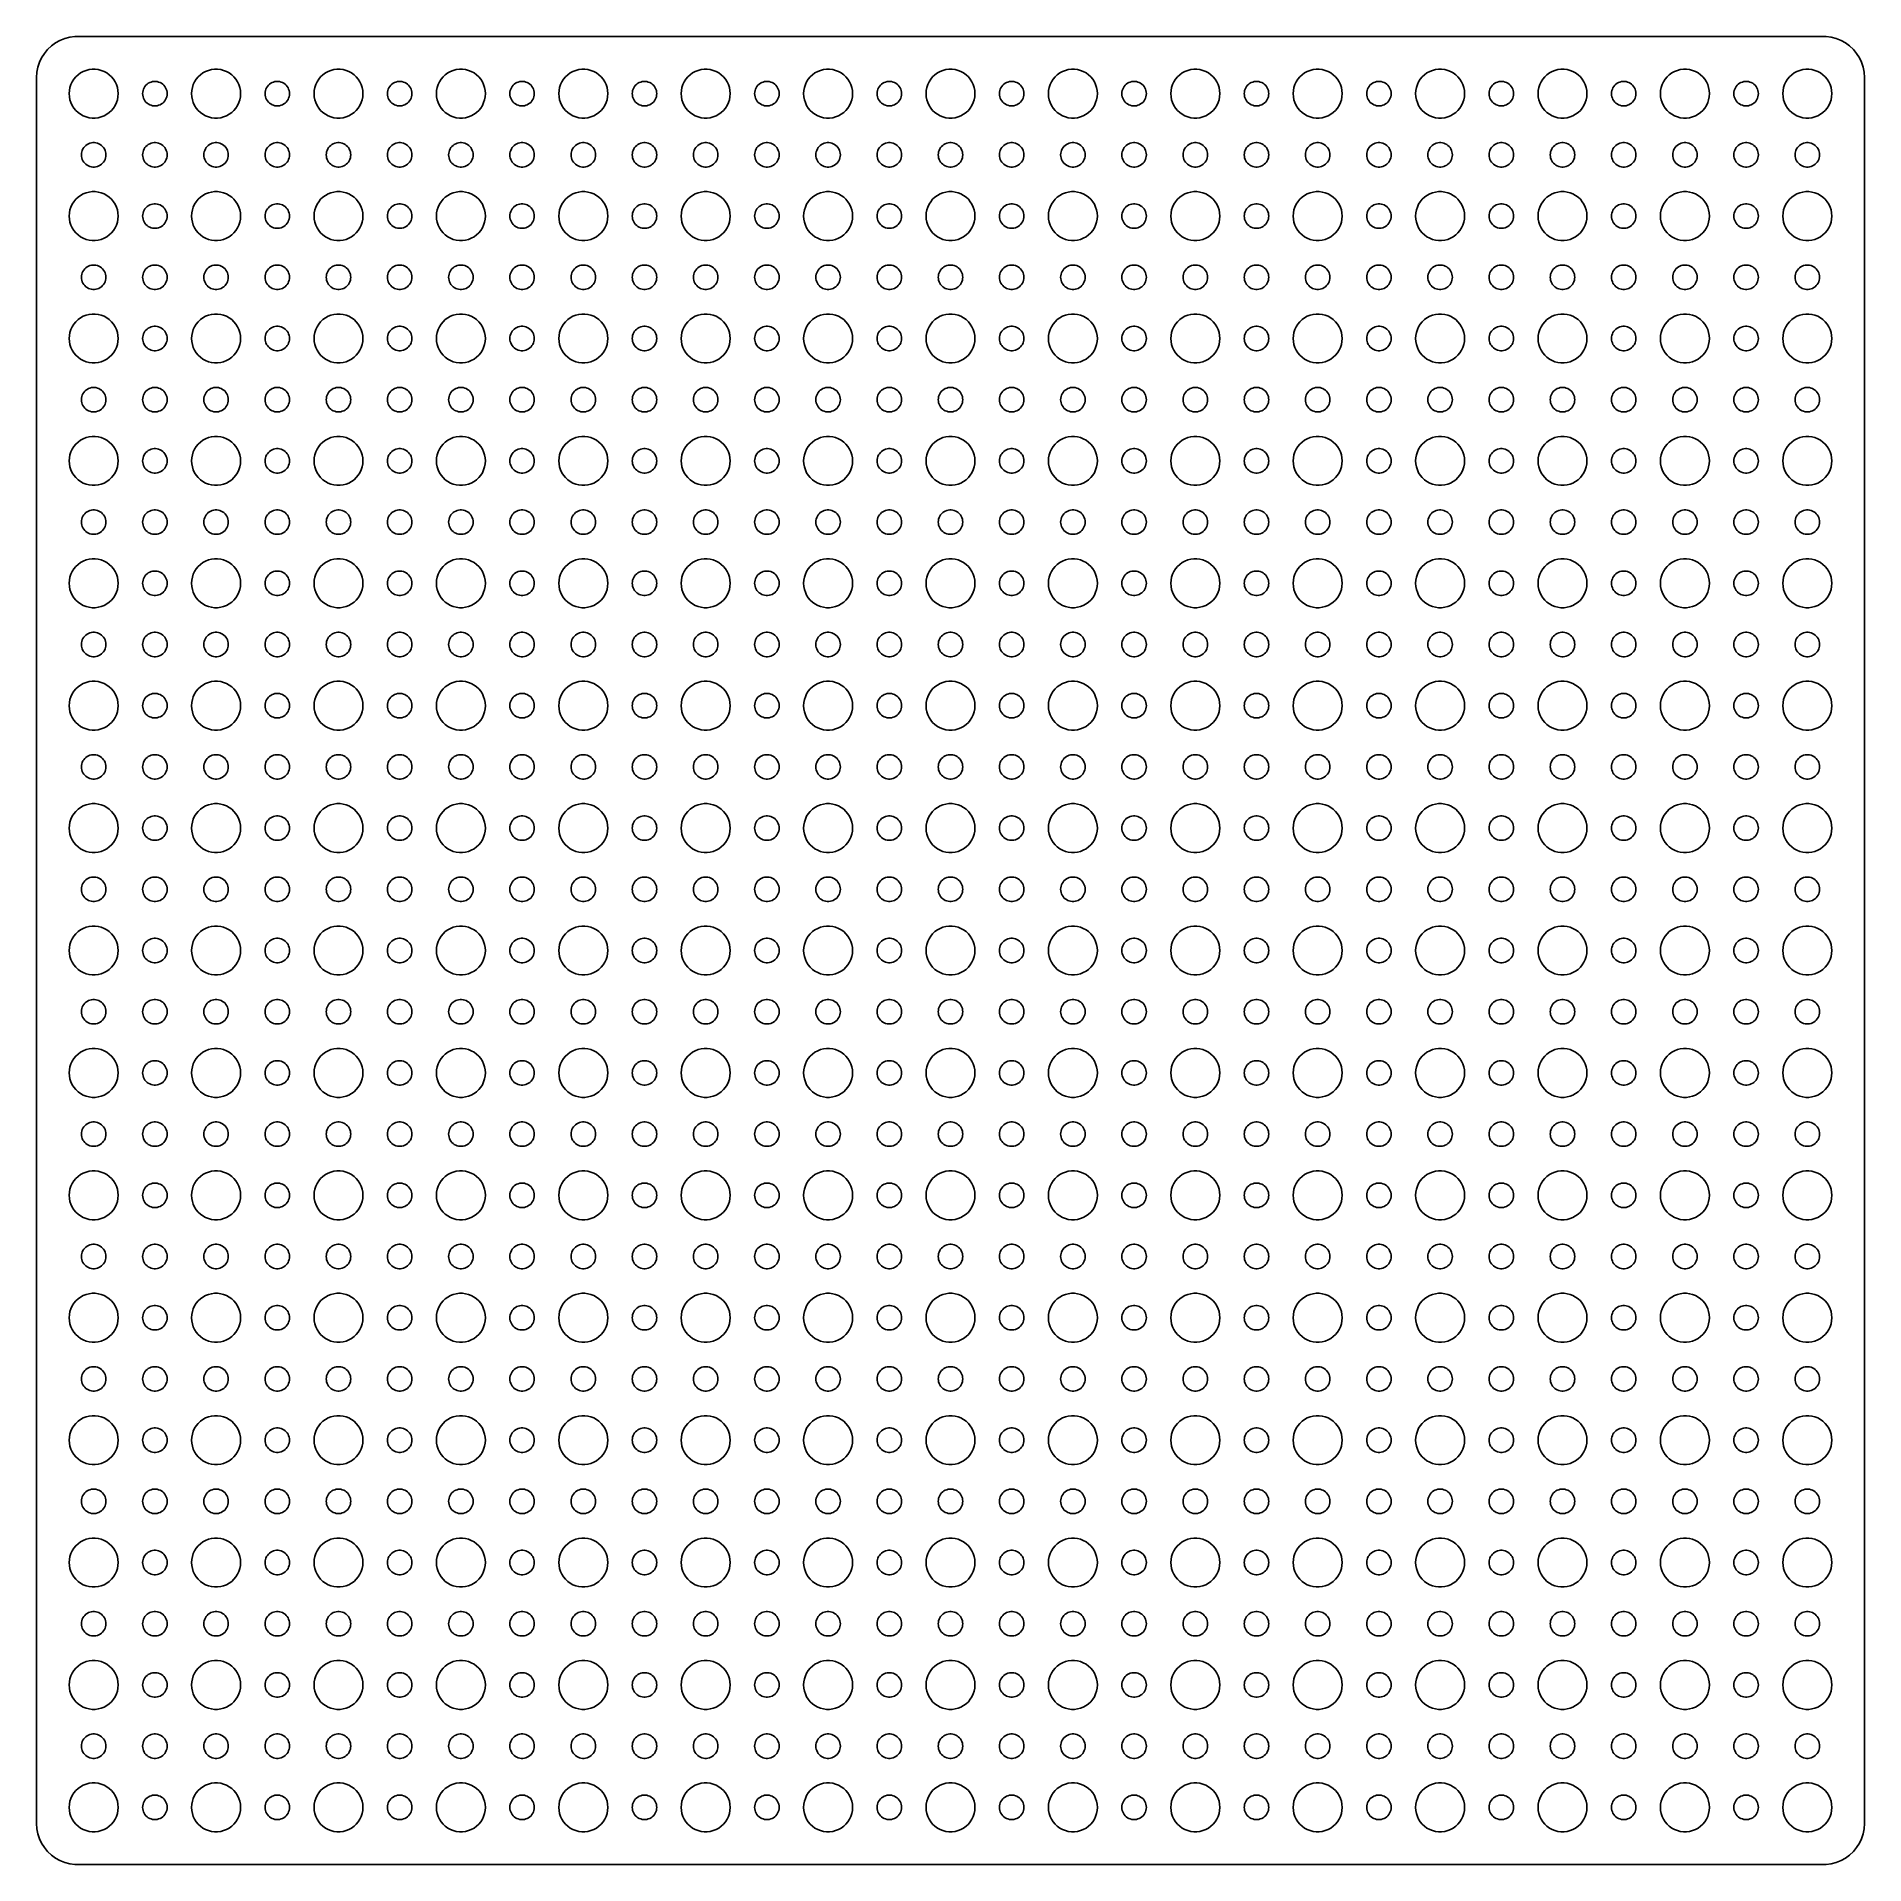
# Model space of a CAD drawing. Extents: x -112 to 112, y -112 to 112.
import ezdxf

# ---------------------------------------------------------------- set-up
doc = ezdxf.new("R2010")
doc.units = 0
doc.layers.get('0').update_dxf_attribs({"linetype": 'CONTINUOUS'})

msp = doc.modelspace()

# ---------------------------------------------------------------- linework, layer by layer
for points in [[(107, -111.99), (107.314, -111.99), (107.937, -111.911), (108.545, -111.755), (109.129, -111.524), (109.679, -111.222), (110.187, -110.853), (110.645, -110.423), (111.045, -109.939), (111.382, -109.409), (111.649, -108.841), (111.843, -108.243), (111.961, -107.627), (112, -107), (112, 107), (111.961, 107.627), (111.843, 108.243), (111.649, 108.841), (111.382, 109.409), (111.045, 109.939), (110.645, 110.423), (110.187, 110.853), (109.679, 111.222), (109.129, 111.524), (108.545, 111.755), (107.937, 111.911), (107.314, 111.99), (107, 111.99), (107, 111.997), (-107, 111.997), (-107, 111.99), (-107.314, 111.99), (-107.937, 111.911), (-108.545, 111.755), (-109.129, 111.524), (-109.679, 111.222), (-110.187, 110.853), (-110.645, 110.423), (-111.045, 109.939), (-111.382, 109.409), (-111.649, 108.841), (-111.843, 108.243), (-111.961, 107.627), (-112, 107), (-112, -107), (-111.961, -107.627), (-111.843, -108.243), (-111.649, -108.841), (-111.382, -109.409), (-111.045, -109.939), (-110.645, -110.423), (-110.187, -110.853), (-109.679, -111.222), (-109.129, -111.524), (-108.545, -111.755), (-107.937, -111.911), (-107.314, -111.99), (-107, -111.99), (-107, -111.997), (107, -111.997)], [(-105.188, 102.006), (-105.562, 102.053), (-105.927, 102.147), (-106.277, 102.286), (-106.607, 102.467), (-106.912, 102.688), (-107.187, 102.946), (-107.427, 103.237), (-107.629, 103.555), (-107.789, 103.896), (-107.906, 104.254), (-107.976, 104.624), (-108, 105), (-107.976, 105.376), (-107.906, 105.746), (-107.789, 106.104), (-107.629, 106.445), (-107.427, 106.763), (-107.187, 107.054), (-106.912, 107.312), (-106.607, 107.533), (-106.277, 107.714), (-105.927, 107.853), (-105.562, 107.947), (-105.188, 107.994), (-104.812, 107.994), (-104.438, 107.947), (-104.073, 107.853), (-103.723, 107.714), (-103.393, 107.533), (-103.088, 107.312), (-102.813, 107.054), (-102.573, 106.763), (-102.371, 106.445), (-102.211, 106.104), (-102.094, 105.746), (-102.024, 105.376), (-102, 105), (-102.024, 104.624), (-102.094, 104.254), (-102.211, 103.896), (-102.371, 103.555), (-102.573, 103.237), (-102.813, 102.946), (-103.088, 102.688), (-103.393, 102.467), (-103.723, 102.286), (-104.073, 102.147), (-104.438, 102.053), (-104.812, 102.006)], [(-90.1884, 102.006), (-90.5621, 102.053), (-90.9271, 102.147), (-91.2773, 102.286), (-91.6075, 102.467), (-91.9123, 102.688), (-92.1869, 102.946), (-92.4271, 103.237), (-92.6289, 103.555), (-92.7893, 103.896), (-92.9057, 104.254), (-92.9763, 104.624), (-93, 105), (-92.9763, 105.376), (-92.9057, 105.746), (-92.7893, 106.104), (-92.6289, 106.445), (-92.4271, 106.763), (-92.1869, 107.054), (-91.9123, 107.312), (-91.6075, 107.533), (-91.2773, 107.714), (-90.9271, 107.853), (-90.5621, 107.947), (-90.1884, 107.994), (-89.8116, 107.994), (-89.4379, 107.947), (-89.0729, 107.853), (-88.7227, 107.714), (-88.3925, 107.533), (-88.0877, 107.312), (-87.8131, 107.054), (-87.5729, 106.763), (-87.3711, 106.445), (-87.2107, 106.104), (-87.0943, 105.746), (-87.0237, 105.376), (-87, 105), (-87.0237, 104.624), (-87.0943, 104.254), (-87.2107, 103.896), (-87.3711, 103.555), (-87.5729, 103.237), (-87.8131, 102.946), (-88.0877, 102.688), (-88.3925, 102.467), (-88.7227, 102.286), (-89.0729, 102.147), (-89.4379, 102.053), (-89.8116, 102.006)], [(-75.1884, 102.006), (-75.5621, 102.053), (-75.9271, 102.147), (-76.2773, 102.286), (-76.6075, 102.467), (-76.9123, 102.688), (-77.1869, 102.946), (-77.4271, 103.237), (-77.6289, 103.555), (-77.7893, 103.896), (-77.9057, 104.254), (-77.9763, 104.624), (-78, 105), (-77.9763, 105.376), (-77.9057, 105.746), (-77.7893, 106.104), (-77.6289, 106.445), (-77.4271, 106.763), (-77.1869, 107.054), (-76.9123, 107.312), (-76.6075, 107.533), (-76.2773, 107.714), (-75.9271, 107.853), (-75.5621, 107.947), (-75.1884, 107.994), (-74.8116, 107.994), (-74.4379, 107.947), (-74.0729, 107.853), (-73.7227, 107.714), (-73.3925, 107.533), (-73.0877, 107.312), (-72.8131, 107.054), (-72.5729, 106.763), (-72.3711, 106.445), (-72.2107, 106.104), (-72.0943, 105.746), (-72.0237, 105.376), (-72, 105), (-72.0237, 104.624), (-72.0943, 104.254), (-72.2107, 103.896), (-72.3711, 103.555), (-72.5729, 103.237), (-72.8131, 102.946), (-73.0877, 102.688), (-73.3925, 102.467), (-73.7227, 102.286), (-74.0729, 102.147), (-74.4379, 102.053), (-74.8116, 102.006)], [(-60.1884, 102.006), (-60.5621, 102.053), (-60.9271, 102.147), (-61.2773, 102.286), (-61.6075, 102.467), (-61.9123, 102.688), (-62.1869, 102.946), (-62.4271, 103.237), (-62.6289, 103.555), (-62.7893, 103.896), (-62.9057, 104.254), (-62.9763, 104.624), (-63, 105), (-62.9763, 105.376), (-62.9057, 105.746), (-62.7893, 106.104), (-62.6289, 106.445), (-62.4271, 106.763), (-62.1869, 107.054), (-61.9123, 107.312), (-61.6075, 107.533), (-61.2773, 107.714), (-60.9271, 107.853), (-60.5621, 107.947), (-60.1884, 107.994), (-59.8116, 107.994), (-59.4379, 107.947), (-59.0729, 107.853), (-58.7227, 107.714), (-58.3925, 107.533), (-58.0877, 107.312), (-57.8131, 107.054), (-57.5729, 106.763), (-57.3711, 106.445), (-57.2107, 106.104), (-57.0943, 105.746), (-57.0237, 105.376), (-57, 105), (-57.0237, 104.624), (-57.0943, 104.254), (-57.2107, 103.896), (-57.3711, 103.555), (-57.5729, 103.237), (-57.8131, 102.946), (-58.0877, 102.688), (-58.3925, 102.467), (-58.7227, 102.286), (-59.0729, 102.147), (-59.4379, 102.053), (-59.8116, 102.006)], [(-45.1884, 102.006), (-45.5621, 102.053), (-45.9271, 102.147), (-46.2773, 102.286), (-46.6075, 102.467), (-46.9123, 102.688), (-47.1869, 102.946), (-47.4271, 103.237), (-47.6289, 103.555), (-47.7893, 103.896), (-47.9057, 104.254), (-47.9763, 104.624), (-48, 105), (-47.9763, 105.376), (-47.9057, 105.746), (-47.7893, 106.104), (-47.6289, 106.445), (-47.4271, 106.763), (-47.1869, 107.054), (-46.9123, 107.312), (-46.6075, 107.533), (-46.2773, 107.714), (-45.9271, 107.853), (-45.5621, 107.947), (-45.1884, 107.994), (-44.8116, 107.994), (-44.4379, 107.947), (-44.0729, 107.853), (-43.7227, 107.714), (-43.3925, 107.533), (-43.0877, 107.312), (-42.8131, 107.054), (-42.5729, 106.763), (-42.3711, 106.445), (-42.2107, 106.104), (-42.0943, 105.746), (-42.0237, 105.376), (-42, 105), (-42.0237, 104.624), (-42.0943, 104.254), (-42.2107, 103.896), (-42.3711, 103.555), (-42.5729, 103.237), (-42.8131, 102.946), (-43.0877, 102.688), (-43.3925, 102.467), (-43.7227, 102.286), (-44.0729, 102.147), (-44.4379, 102.053), (-44.8116, 102.006)], [(-30.1884, 102.006), (-30.5621, 102.053), (-30.9271, 102.147), (-31.2773, 102.286), (-31.6075, 102.467), (-31.9123, 102.688), (-32.1869, 102.946), (-32.4271, 103.237), (-32.6289, 103.555), (-32.7893, 103.896), (-32.9057, 104.254), (-32.9763, 104.624), (-33, 105), (-32.9763, 105.376), (-32.9057, 105.746), (-32.7893, 106.104), (-32.6289, 106.445), (-32.4271, 106.763), (-32.1869, 107.054), (-31.9123, 107.312), (-31.6075, 107.533), (-31.2773, 107.714), (-30.9271, 107.853), (-30.5621, 107.947), (-30.1884, 107.994), (-29.8116, 107.994), (-29.4379, 107.947), (-29.0729, 107.853), (-28.7227, 107.714), (-28.3925, 107.533), (-28.0877, 107.312), (-27.8131, 107.054), (-27.5729, 106.763), (-27.3711, 106.445), (-27.2107, 106.104), (-27.0943, 105.746), (-27.0237, 105.376), (-27, 105), (-27.0237, 104.624), (-27.0943, 104.254), (-27.2107, 103.896), (-27.3711, 103.555), (-27.5729, 103.237), (-27.8131, 102.946), (-28.0877, 102.688), (-28.3925, 102.467), (-28.7227, 102.286), (-29.0729, 102.147), (-29.4379, 102.053), (-29.8116, 102.006)], [(-15.1884, 102.006), (-15.5621, 102.053), (-15.9271, 102.147), (-16.2773, 102.286), (-16.6075, 102.467), (-16.9123, 102.688), (-17.1869, 102.946), (-17.4271, 103.237), (-17.6289, 103.555), (-17.7893, 103.896), (-17.9057, 104.254), (-17.9763, 104.624), (-18, 105), (-17.9763, 105.376), (-17.9057, 105.746), (-17.7893, 106.104), (-17.6289, 106.445), (-17.4271, 106.763), (-17.1869, 107.054), (-16.9123, 107.312), (-16.6075, 107.533), (-16.2773, 107.714), (-15.9271, 107.853), (-15.5621, 107.947), (-15.1884, 107.994), (-14.8116, 107.994), (-14.4379, 107.947), (-14.0729, 107.853), (-13.7227, 107.714), (-13.3925, 107.533), (-13.0877, 107.312), (-12.8131, 107.054), (-12.5729, 106.763), (-12.3711, 106.445), (-12.2107, 106.104), (-12.0943, 105.746), (-12.0237, 105.376), (-12, 105), (-12.0237, 104.624), (-12.0943, 104.254), (-12.2107, 103.896), (-12.3711, 103.555), (-12.5729, 103.237), (-12.8131, 102.946), (-13.0877, 102.688), (-13.3925, 102.467), (-13.7227, 102.286), (-14.0729, 102.147), (-14.4379, 102.053), (-14.8116, 102.006)], [(-0.18837, 102.006), (-0.56214, 102.053), (-0.92705, 102.147), (-1.27734, 102.286), (-1.60748, 102.467), (-1.91227, 102.688), (-2.18691, 102.946), (-2.42705, 103.237), (-2.62892, 103.555), (-2.78933, 103.896), (-2.90575, 104.254), (-2.97634, 104.624), (-3, 105), (-2.97634, 105.376), (-2.90575, 105.746), (-2.78933, 106.104), (-2.62892, 106.445), (-2.42705, 106.763), (-2.18691, 107.054), (-1.91227, 107.312), (-1.60748, 107.533), (-1.27734, 107.714), (-0.92705, 107.853), (-0.56214, 107.947), (-0.18837, 107.994), (0.18837, 107.994), (0.56214, 107.947), (0.92705, 107.853), (1.27734, 107.714), (1.60748, 107.533), (1.91227, 107.312), (2.18691, 107.054), (2.42705, 106.763), (2.62892, 106.445), (2.78933, 106.104), (2.90575, 105.746), (2.97634, 105.376), (3, 105), (2.97634, 104.624), (2.90575, 104.254), (2.78933, 103.896), (2.62892, 103.555), (2.42705, 103.237), (2.18691, 102.946), (1.91227, 102.688), (1.60748, 102.467), (1.27734, 102.286), (0.92705, 102.147), (0.56214, 102.053), (0.18837, 102.006)], [(14.8116, 102.006), (14.4379, 102.053), (14.0729, 102.147), (13.7227, 102.286), (13.3925, 102.467), (13.0877, 102.688), (12.8131, 102.946), (12.5729, 103.237), (12.3711, 103.555), (12.2107, 103.896), (12.0943, 104.254), (12.0237, 104.624), (12, 105), (12.0237, 105.376), (12.0943, 105.746), (12.2107, 106.104), (12.3711, 106.445), (12.5729, 106.763), (12.8131, 107.054), (13.0877, 107.312), (13.3925, 107.533), (13.7227, 107.714), (14.0729, 107.853), (14.4379, 107.947), (14.8116, 107.994), (15.1884, 107.994), (15.5621, 107.947), (15.9271, 107.853), (16.2773, 107.714), (16.6075, 107.533), (16.9123, 107.312), (17.1869, 107.054), (17.4271, 106.763), (17.6289, 106.445), (17.7893, 106.104), (17.9057, 105.746), (17.9763, 105.376), (18, 105), (17.9763, 104.624), (17.9057, 104.254), (17.7893, 103.896), (17.6289, 103.555), (17.4271, 103.237), (17.1869, 102.946), (16.9123, 102.688), (16.6075, 102.467), (16.2773, 102.286), (15.9271, 102.147), (15.5621, 102.053), (15.1884, 102.006)], [(29.8116, 102.006), (29.4379, 102.053), (29.0729, 102.147), (28.7227, 102.286), (28.3925, 102.467), (28.0877, 102.688), (27.8131, 102.946), (27.5729, 103.237), (27.3711, 103.555), (27.2107, 103.896), (27.0943, 104.254), (27.0237, 104.624), (27, 105), (27.0237, 105.376), (27.0943, 105.746), (27.2107, 106.104), (27.3711, 106.445), (27.5729, 106.763), (27.8131, 107.054), (28.0877, 107.312), (28.3925, 107.533), (28.7227, 107.714), (29.0729, 107.853), (29.4379, 107.947), (29.8116, 107.994), (30.1884, 107.994), (30.5621, 107.947), (30.9271, 107.853), (31.2773, 107.714), (31.6075, 107.533), (31.9123, 107.312), (32.1869, 107.054), (32.4271, 106.763), (32.6289, 106.445), (32.7893, 106.104), (32.9057, 105.746), (32.9763, 105.376), (33, 105), (32.9763, 104.624), (32.9057, 104.254), (32.7893, 103.896), (32.6289, 103.555), (32.4271, 103.237), (32.1869, 102.946), (31.9123, 102.688), (31.6075, 102.467), (31.2773, 102.286), (30.9271, 102.147), (30.5621, 102.053), (30.1884, 102.006)], [(44.8116, 102.006), (44.4379, 102.053), (44.0729, 102.147), (43.7227, 102.286), (43.3925, 102.467), (43.0877, 102.688), (42.8131, 102.946), (42.5729, 103.237), (42.3711, 103.555), (42.2107, 103.896), (42.0943, 104.254), (42.0237, 104.624), (42, 105), (42.0237, 105.376), (42.0943, 105.746), (42.2107, 106.104), (42.3711, 106.445), (42.5729, 106.763), (42.8131, 107.054), (43.0877, 107.312), (43.3925, 107.533), (43.7227, 107.714), (44.0729, 107.853), (44.4379, 107.947), (44.8116, 107.994), (45.1884, 107.994), (45.5621, 107.947), (45.9271, 107.853), (46.2773, 107.714), (46.6075, 107.533), (46.9123, 107.312), (47.1869, 107.054), (47.4271, 106.763), (47.6289, 106.445), (47.7893, 106.104), (47.9057, 105.746), (47.9763, 105.376), (48, 105), (47.9763, 104.624), (47.9057, 104.254), (47.7893, 103.896), (47.6289, 103.555), (47.4271, 103.237), (47.1869, 102.946), (46.9123, 102.688), (46.6075, 102.467), (46.2773, 102.286), (45.9271, 102.147), (45.5621, 102.053), (45.1884, 102.006)], [(59.8116, 102.006), (59.4379, 102.053), (59.0729, 102.147), (58.7227, 102.286), (58.3925, 102.467), (58.0877, 102.688), (57.8131, 102.946), (57.5729, 103.237), (57.3711, 103.555), (57.2107, 103.896), (57.0943, 104.254), (57.0237, 104.624), (57, 105), (57.0237, 105.376), (57.0943, 105.746), (57.2107, 106.104), (57.3711, 106.445), (57.5729, 106.763), (57.8131, 107.054), (58.0877, 107.312), (58.3925, 107.533), (58.7227, 107.714), (59.0729, 107.853), (59.4379, 107.947), (59.8116, 107.994), (60.1884, 107.994), (60.5621, 107.947), (60.9271, 107.853), (61.2773, 107.714), (61.6075, 107.533), (61.9123, 107.312), (62.1869, 107.054), (62.4271, 106.763), (62.6289, 106.445), (62.7893, 106.104), (62.9057, 105.746), (62.9763, 105.376), (63, 105), (62.9763, 104.624), (62.9057, 104.254), (62.7893, 103.896), (62.6289, 103.555), (62.4271, 103.237), (62.1869, 102.946), (61.9123, 102.688), (61.6075, 102.467), (61.2773, 102.286), (60.9271, 102.147), (60.5621, 102.053), (60.1884, 102.006)], [(74.8116, 102.006), (74.4379, 102.053), (74.0729, 102.147), (73.7227, 102.286), (73.3925, 102.467), (73.0877, 102.688), (72.8131, 102.946), (72.5729, 103.237), (72.3711, 103.555), (72.2107, 103.896), (72.0943, 104.254), (72.0237, 104.624), (72, 105), (72.0237, 105.376), (72.0943, 105.746), (72.2107, 106.104), (72.3711, 106.445), (72.5729, 106.763), (72.8131, 107.054), (73.0877, 107.312), (73.3925, 107.533), (73.7227, 107.714), (74.0729, 107.853), (74.4379, 107.947), (74.8116, 107.994), (75.1884, 107.994), (75.5621, 107.947), (75.9271, 107.853), (76.2773, 107.714), (76.6075, 107.533), (76.9123, 107.312), (77.1869, 107.054), (77.4271, 106.763), (77.6289, 106.445), (77.7893, 106.104), (77.9057, 105.746), (77.9763, 105.376), (78, 105), (77.9763, 104.624), (77.9057, 104.254), (77.7893, 103.896), (77.6289, 103.555), (77.4271, 103.237), (77.1869, 102.946), (76.9123, 102.688), (76.6075, 102.467), (76.2773, 102.286), (75.9271, 102.147), (75.5621, 102.053), (75.1884, 102.006)], [(89.8116, 102.006), (89.4379, 102.053), (89.0729, 102.147), (88.7227, 102.286), (88.3925, 102.467), (88.0877, 102.688), (87.8131, 102.946), (87.5729, 103.237), (87.3711, 103.555), (87.2107, 103.896), (87.0943, 104.254), (87.0237, 104.624), (87, 105), (87.0237, 105.376), (87.0943, 105.746), (87.2107, 106.104), (87.3711, 106.445), (87.5729, 106.763), (87.8131, 107.054), (88.0877, 107.312), (88.3925, 107.533), (88.7227, 107.714), (89.0729, 107.853), (89.4379, 107.947), (89.8116, 107.994), (90.1884, 107.994), (90.5621, 107.947), (90.9271, 107.853), (91.2773, 107.714), (91.6075, 107.533), (91.9123, 107.312), (92.1869, 107.054), (92.4271, 106.763), (92.6289, 106.445), (92.7893, 106.104), (92.9057, 105.746), (92.9763, 105.376), (93, 105), (92.9763, 104.624), (92.9057, 104.254), (92.7893, 103.896), (92.6289, 103.555), (92.4271, 103.237), (92.1869, 102.946), (91.9123, 102.688), (91.6075, 102.467), (91.2773, 102.286), (90.9271, 102.147), (90.5621, 102.053), (90.1884, 102.006)], [(104.812, 102.006), (104.438, 102.053), (104.073, 102.147), (103.723, 102.286), (103.393, 102.467), (103.088, 102.688), (102.813, 102.946), (102.573, 103.237), (102.371, 103.555), (102.211, 103.896), (102.094, 104.254), (102.024, 104.624), (102, 105), (102.024, 105.376), (102.094, 105.746), (102.211, 106.104), (102.371, 106.445), (102.573, 106.763), (102.813, 107.054), (103.088, 107.312), (103.393, 107.533), (103.723, 107.714), (104.073, 107.853), (104.438, 107.947), (104.812, 107.994), (105.188, 107.994), (105.562, 107.947), (105.927, 107.853), (106.277, 107.714), (106.607, 107.533), (106.912, 107.312), (107.187, 107.054), (107.427, 106.763), (107.629, 106.445), (107.789, 106.104), (107.906, 105.746), (107.976, 105.376), (108, 105), (107.976, 104.624), (107.906, 104.254), (107.789, 103.896), (107.629, 103.555), (107.427, 103.237), (107.187, 102.946), (106.912, 102.688), (106.607, 102.467), (106.277, 102.286), (105.927, 102.147), (105.562, 102.053), (105.188, 102.006)], [(-97.5942, 103.503), (-97.7811, 103.527), (-97.9635, 103.573), (-98.1387, 103.643), (-98.3037, 103.734), (-98.4561, 103.844), (-98.5935, 103.973), (-98.7135, 104.118), (-98.8145, 104.277), (-98.8947, 104.448), (-98.9529, 104.627), (-98.9882, 104.812), (-99, 105), (-98.9882, 105.188), (-98.9529, 105.373), (-98.8947, 105.552), (-98.8145, 105.723), (-98.7135, 105.882), (-98.5935, 106.027), (-98.4561, 106.156), (-98.3037, 106.266), (-98.1387, 106.357), (-97.9635, 106.427), (-97.7811, 106.473), (-97.5942, 106.497), (-97.4058, 106.497), (-97.2189, 106.473), (-97.0365, 106.427), (-96.8613, 106.357), (-96.6963, 106.266), (-96.5439, 106.156), (-96.4065, 106.027), (-96.2865, 105.882), (-96.1855, 105.723), (-96.1053, 105.552), (-96.0471, 105.373), (-96.0118, 105.188), (-96, 105), (-96.0118, 104.812), (-96.0471, 104.627), (-96.1053, 104.448), (-96.1855, 104.277), (-96.2865, 104.118), (-96.4065, 103.973), (-96.5439, 103.844), (-96.6963, 103.734), (-96.8613, 103.643), (-97.0365, 103.573), (-97.2189, 103.527), (-97.4058, 103.503)], [(-82.5942, 103.503), (-82.7811, 103.527), (-82.9635, 103.573), (-83.1387, 103.643), (-83.3037, 103.734), (-83.4561, 103.844), (-83.5935, 103.973), (-83.7135, 104.118), (-83.8145, 104.277), (-83.8947, 104.448), (-83.9529, 104.627), (-83.9882, 104.812), (-84, 105), (-83.9882, 105.188), (-83.9529, 105.373), (-83.8947, 105.552), (-83.8145, 105.723), (-83.7135, 105.882), (-83.5935, 106.027), (-83.4561, 106.156), (-83.3037, 106.266), (-83.1387, 106.357), (-82.9635, 106.427), (-82.7811, 106.473), (-82.5942, 106.497), (-82.4058, 106.497), (-82.2189, 106.473), (-82.0365, 106.427), (-81.8613, 106.357), (-81.6963, 106.266), (-81.5439, 106.156), (-81.4065, 106.027), (-81.2865, 105.882), (-81.1855, 105.723), (-81.1053, 105.552), (-81.0471, 105.373), (-81.0118, 105.188), (-81, 105), (-81.0118, 104.812), (-81.0471, 104.627), (-81.1053, 104.448), (-81.1855, 104.277), (-81.2865, 104.118), (-81.4065, 103.973), (-81.5439, 103.844), (-81.6963, 103.734), (-81.8613, 103.643), (-82.0365, 103.573), (-82.2189, 103.527), (-82.4058, 103.503)], [(-67.5942, 103.503), (-67.7811, 103.527), (-67.9635, 103.573), (-68.1387, 103.643), (-68.3037, 103.734), (-68.4561, 103.844), (-68.5935, 103.973), (-68.7135, 104.118), (-68.8145, 104.277), (-68.8947, 104.448), (-68.9529, 104.627), (-68.9882, 104.812), (-69, 105), (-68.9882, 105.188), (-68.9529, 105.373), (-68.8947, 105.552), (-68.8145, 105.723), (-68.7135, 105.882), (-68.5935, 106.027), (-68.4561, 106.156), (-68.3037, 106.266), (-68.1387, 106.357), (-67.9635, 106.427), (-67.7811, 106.473), (-67.5942, 106.497), (-67.4058, 106.497), (-67.2189, 106.473), (-67.0365, 106.427), (-66.8613, 106.357), (-66.6963, 106.266), (-66.5439, 106.156), (-66.4065, 106.027), (-66.2865, 105.882), (-66.1855, 105.723), (-66.1053, 105.552), (-66.0471, 105.373), (-66.0118, 105.188), (-66, 105), (-66.0118, 104.812), (-66.0471, 104.627), (-66.1053, 104.448), (-66.1855, 104.277), (-66.2865, 104.118), (-66.4065, 103.973), (-66.5439, 103.844), (-66.6963, 103.734), (-66.8613, 103.643), (-67.0365, 103.573), (-67.2189, 103.527), (-67.4058, 103.503)], [(-52.5942, 103.503), (-52.7811, 103.527), (-52.9635, 103.573), (-53.1387, 103.643), (-53.3037, 103.734), (-53.4561, 103.844), (-53.5935, 103.973), (-53.7135, 104.118), (-53.8145, 104.277), (-53.8947, 104.448), (-53.9529, 104.627), (-53.9882, 104.812), (-54, 105), (-53.9882, 105.188), (-53.9529, 105.373), (-53.8947, 105.552), (-53.8145, 105.723), (-53.7135, 105.882), (-53.5935, 106.027), (-53.4561, 106.156), (-53.3037, 106.266), (-53.1387, 106.357), (-52.9635, 106.427), (-52.7811, 106.473), (-52.5942, 106.497), (-52.4058, 106.497), (-52.2189, 106.473), (-52.0365, 106.427), (-51.8613, 106.357), (-51.6963, 106.266), (-51.5439, 106.156), (-51.4065, 106.027), (-51.2865, 105.882), (-51.1855, 105.723), (-51.1053, 105.552), (-51.0471, 105.373), (-51.0118, 105.188), (-51, 105), (-51.0118, 104.812), (-51.0471, 104.627), (-51.1053, 104.448), (-51.1855, 104.277), (-51.2865, 104.118), (-51.4065, 103.973), (-51.5439, 103.844), (-51.6963, 103.734), (-51.8613, 103.643), (-52.0365, 103.573), (-52.2189, 103.527), (-52.4058, 103.503)], [(-37.5942, 103.503), (-37.7811, 103.527), (-37.9635, 103.573), (-38.1387, 103.643), (-38.3037, 103.734), (-38.4561, 103.844), (-38.5935, 103.973), (-38.7135, 104.118), (-38.8145, 104.277), (-38.8947, 104.448), (-38.9529, 104.627), (-38.9882, 104.812), (-39, 105), (-38.9882, 105.188), (-38.9529, 105.373), (-38.8947, 105.552), (-38.8145, 105.723), (-38.7135, 105.882), (-38.5935, 106.027), (-38.4561, 106.156), (-38.3037, 106.266), (-38.1387, 106.357), (-37.9635, 106.427), (-37.7811, 106.473), (-37.5942, 106.497), (-37.4058, 106.497), (-37.2189, 106.473), (-37.0365, 106.427), (-36.8613, 106.357), (-36.6963, 106.266), (-36.5439, 106.156), (-36.4065, 106.027), (-36.2865, 105.882), (-36.1855, 105.723), (-36.1053, 105.552), (-36.0471, 105.373), (-36.0118, 105.188), (-36, 105), (-36.0118, 104.812), (-36.0471, 104.627), (-36.1053, 104.448), (-36.1855, 104.277), (-36.2865, 104.118), (-36.4065, 103.973), (-36.5439, 103.844), (-36.6963, 103.734), (-36.8613, 103.643), (-37.0365, 103.573), (-37.2189, 103.527), (-37.4058, 103.503)], [(-22.5942, 103.503), (-22.7811, 103.527), (-22.9635, 103.573), (-23.1387, 103.643), (-23.3037, 103.734), (-23.4561, 103.844), (-23.5935, 103.973), (-23.7135, 104.118), (-23.8145, 104.277), (-23.8947, 104.448), (-23.9529, 104.627), (-23.9882, 104.812), (-24, 105), (-23.9882, 105.188), (-23.9529, 105.373), (-23.8947, 105.552), (-23.8145, 105.723), (-23.7135, 105.882), (-23.5935, 106.027), (-23.4561, 106.156), (-23.3037, 106.266), (-23.1387, 106.357), (-22.9635, 106.427), (-22.7811, 106.473), (-22.5942, 106.497), (-22.4058, 106.497), (-22.2189, 106.473), (-22.0365, 106.427), (-21.8613, 106.357), (-21.6963, 106.266), (-21.5439, 106.156), (-21.4065, 106.027), (-21.2865, 105.882), (-21.1855, 105.723), (-21.1053, 105.552), (-21.0471, 105.373), (-21.0118, 105.188), (-21, 105), (-21.0118, 104.812), (-21.0471, 104.627), (-21.1053, 104.448), (-21.1855, 104.277), (-21.2865, 104.118), (-21.4065, 103.973), (-21.5439, 103.844), (-21.6963, 103.734), (-21.8613, 103.643), (-22.0365, 103.573), (-22.2189, 103.527), (-22.4058, 103.503)], [(-7.59419, 103.503), (-7.78107, 103.527), (-7.96353, 103.573), (-8.13867, 103.643), (-8.30374, 103.734), (-8.45614, 103.844), (-8.59345, 103.973), (-8.71353, 104.118), (-8.81446, 104.277), (-8.89466, 104.448), (-8.95287, 104.627), (-8.98817, 104.812), (-9, 105), (-8.98817, 105.188), (-8.95287, 105.373), (-8.89466, 105.552), (-8.81446, 105.723), (-8.71353, 105.882), (-8.59345, 106.027), (-8.45614, 106.156), (-8.30374, 106.266), (-8.13867, 106.357), (-7.96353, 106.427), (-7.78107, 106.473), (-7.59419, 106.497), (-7.40581, 106.497), (-7.21893, 106.473), (-7.03647, 106.427), (-6.86133, 106.357), (-6.69626, 106.266), (-6.54386, 106.156), (-6.40655, 106.027), (-6.28647, 105.882), (-6.18554, 105.723), (-6.10534, 105.552), (-6.04713, 105.373), (-6.01183, 105.188), (-6, 105), (-6.01183, 104.812), (-6.04713, 104.627), (-6.10534, 104.448), (-6.18554, 104.277), (-6.28647, 104.118), (-6.40655, 103.973), (-6.54386, 103.844), (-6.69626, 103.734), (-6.86133, 103.643), (-7.03647, 103.573), (-7.21893, 103.527), (-7.40581, 103.503)], [(7.40581, 103.503), (7.21893, 103.527), (7.03647, 103.573), (6.86133, 103.643), (6.69626, 103.734), (6.54386, 103.844), (6.40655, 103.973), (6.28647, 104.118), (6.18554, 104.277), (6.10534, 104.448), (6.04713, 104.627), (6.01183, 104.812), (6, 105), (6.01183, 105.188), (6.04713, 105.373), (6.10534, 105.552), (6.18554, 105.723), (6.28647, 105.882), (6.40655, 106.027), (6.54386, 106.156), (6.69626, 106.266), (6.86133, 106.357), (7.03647, 106.427), (7.21893, 106.473), (7.40581, 106.497), (7.59419, 106.497), (7.78107, 106.473), (7.96353, 106.427), (8.13867, 106.357), (8.30374, 106.266), (8.45614, 106.156), (8.59345, 106.027), (8.71353, 105.882), (8.81446, 105.723), (8.89466, 105.552), (8.95287, 105.373), (8.98817, 105.188), (9, 105), (8.98817, 104.812), (8.95287, 104.627), (8.89466, 104.448), (8.81446, 104.277), (8.71353, 104.118), (8.59345, 103.973), (8.45614, 103.844), (8.30374, 103.734), (8.13867, 103.643), (7.96353, 103.573), (7.78107, 103.527), (7.59419, 103.503)], [(22.4058, 103.503), (22.2189, 103.527), (22.0365, 103.573), (21.8613, 103.643), (21.6963, 103.734), (21.5439, 103.844), (21.4065, 103.973), (21.2865, 104.118), (21.1855, 104.277), (21.1053, 104.448), (21.0471, 104.627), (21.0118, 104.812), (21, 105), (21.0118, 105.188), (21.0471, 105.373), (21.1053, 105.552), (21.1855, 105.723), (21.2865, 105.882), (21.4065, 106.027), (21.5439, 106.156), (21.6963, 106.266), (21.8613, 106.357), (22.0365, 106.427), (22.2189, 106.473), (22.4058, 106.497), (22.5942, 106.497), (22.7811, 106.473), (22.9635, 106.427), (23.1387, 106.357), (23.3037, 106.266), (23.4561, 106.156), (23.5935, 106.027), (23.7135, 105.882), (23.8145, 105.723), (23.8947, 105.552), (23.9529, 105.373), (23.9882, 105.188), (24, 105), (23.9882, 104.812), (23.9529, 104.627), (23.8947, 104.448), (23.8145, 104.277), (23.7135, 104.118), (23.5935, 103.973), (23.4561, 103.844), (23.3037, 103.734), (23.1387, 103.643), (22.9635, 103.573), (22.7811, 103.527), (22.5942, 103.503)], [(37.4058, 103.503), (37.2189, 103.527), (37.0365, 103.573), (36.8613, 103.643), (36.6963, 103.734), (36.5439, 103.844), (36.4065, 103.973), (36.2865, 104.118), (36.1855, 104.277), (36.1053, 104.448), (36.0471, 104.627), (36.0118, 104.812), (36, 105), (36.0118, 105.188), (36.0471, 105.373), (36.1053, 105.552), (36.1855, 105.723), (36.2865, 105.882), (36.4065, 106.027), (36.5439, 106.156), (36.6963, 106.266), (36.8613, 106.357), (37.0365, 106.427), (37.2189, 106.473), (37.4058, 106.497), (37.5942, 106.497), (37.7811, 106.473), (37.9635, 106.427), (38.1387, 106.357), (38.3037, 106.266), (38.4561, 106.156), (38.5935, 106.027), (38.7135, 105.882), (38.8145, 105.723), (38.8947, 105.552), (38.9529, 105.373), (38.9882, 105.188), (39, 105), (38.9882, 104.812), (38.9529, 104.627), (38.8947, 104.448), (38.8145, 104.277), (38.7135, 104.118), (38.5935, 103.973), (38.4561, 103.844), (38.3037, 103.734), (38.1387, 103.643), (37.9635, 103.573), (37.7811, 103.527), (37.5942, 103.503)], [(52.4058, 103.503), (52.2189, 103.527), (52.0365, 103.573), (51.8613, 103.643), (51.6963, 103.734), (51.5439, 103.844), (51.4065, 103.973), (51.2865, 104.118), (51.1855, 104.277), (51.1053, 104.448), (51.0471, 104.627), (51.0118, 104.812), (51, 105), (51.0118, 105.188), (51.0471, 105.373), (51.1053, 105.552), (51.1855, 105.723), (51.2865, 105.882), (51.4065, 106.027), (51.5439, 106.156), (51.6963, 106.266), (51.8613, 106.357), (52.0365, 106.427), (52.2189, 106.473), (52.4058, 106.497), (52.5942, 106.497), (52.7811, 106.473), (52.9635, 106.427), (53.1387, 106.357), (53.3037, 106.266), (53.4561, 106.156), (53.5935, 106.027), (53.7135, 105.882), (53.8145, 105.723), (53.8947, 105.552), (53.9529, 105.373), (53.9882, 105.188), (54, 105), (53.9882, 104.812), (53.9529, 104.627), (53.8947, 104.448), (53.8145, 104.277), (53.7135, 104.118), (53.5935, 103.973), (53.4561, 103.844), (53.3037, 103.734), (53.1387, 103.643), (52.9635, 103.573), (52.7811, 103.527), (52.5942, 103.503)], [(67.4058, 103.503), (67.2189, 103.527), (67.0365, 103.573), (66.8613, 103.643), (66.6963, 103.734), (66.5439, 103.844), (66.4065, 103.973), (66.2865, 104.118), (66.1855, 104.277), (66.1053, 104.448), (66.0471, 104.627), (66.0118, 104.812), (66, 105), (66.0118, 105.188), (66.0471, 105.373), (66.1053, 105.552), (66.1855, 105.723), (66.2865, 105.882), (66.4065, 106.027), (66.5439, 106.156), (66.6963, 106.266), (66.8613, 106.357), (67.0365, 106.427), (67.2189, 106.473), (67.4058, 106.497), (67.5942, 106.497), (67.7811, 106.473), (67.9635, 106.427), (68.1387, 106.357), (68.3037, 106.266), (68.4561, 106.156), (68.5935, 106.027), (68.7135, 105.882), (68.8145, 105.723), (68.8947, 105.552), (68.9529, 105.373), (68.9882, 105.188), (69, 105), (68.9882, 104.812), (68.9529, 104.627), (68.8947, 104.448), (68.8145, 104.277), (68.7135, 104.118), (68.5935, 103.973), (68.4561, 103.844), (68.3037, 103.734), (68.1387, 103.643), (67.9635, 103.573), (67.7811, 103.527), (67.5942, 103.503)], [(82.4058, 103.503), (82.2189, 103.527), (82.0365, 103.573), (81.8613, 103.643), (81.6963, 103.734), (81.5439, 103.844), (81.4065, 103.973), (81.2865, 104.118), (81.1855, 104.277), (81.1053, 104.448), (81.0471, 104.627), (81.0118, 104.812), (81, 105), (81.0118, 105.188), (81.0471, 105.373), (81.1053, 105.552), (81.1855, 105.723), (81.2865, 105.882), (81.4065, 106.027), (81.5439, 106.156), (81.6963, 106.266), (81.8613, 106.357), (82.0365, 106.427), (82.2189, 106.473), (82.4058, 106.497), (82.5942, 106.497), (82.7811, 106.473), (82.9635, 106.427), (83.1387, 106.357), (83.3037, 106.266), (83.4561, 106.156), (83.5935, 106.027), (83.7135, 105.882), (83.8145, 105.723), (83.8947, 105.552), (83.9529, 105.373), (83.9882, 105.188), (84, 105), (83.9882, 104.812), (83.9529, 104.627), (83.8947, 104.448), (83.8145, 104.277), (83.7135, 104.118), (83.5935, 103.973), (83.4561, 103.844), (83.3037, 103.734), (83.1387, 103.643), (82.9635, 103.573), (82.7811, 103.527), (82.5942, 103.503)], [(97.4058, 103.503), (97.2189, 103.527), (97.0365, 103.573), (96.8613, 103.643), (96.6963, 103.734), (96.5439, 103.844), (96.4065, 103.973), (96.2865, 104.118), (96.1855, 104.277), (96.1053, 104.448), (96.0471, 104.627), (96.0118, 104.812), (96, 105), (96.0118, 105.188), (96.0471, 105.373), (96.1053, 105.552), (96.1855, 105.723), (96.2865, 105.882), (96.4065, 106.027), (96.5439, 106.156), (96.6963, 106.266), (96.8613, 106.357), (97.0365, 106.427), (97.2189, 106.473), (97.4058, 106.497), (97.5942, 106.497), (97.7811, 106.473), (97.9635, 106.427), (98.1387, 106.357), (98.3037, 106.266), (98.4561, 106.156), (98.5935, 106.027), (98.7135, 105.882), (98.8145, 105.723), (98.8947, 105.552), (98.9529, 105.373), (98.9882, 105.188), (99, 105), (98.9882, 104.812), (98.9529, 104.627), (98.8947, 104.448), (98.8145, 104.277), (98.7135, 104.118), (98.5935, 103.973), (98.4561, 103.844), (98.3037, 103.734), (98.1387, 103.643), (97.9635, 103.573), (97.7811, 103.527), (97.5942, 103.503)], [(-105.094, 96.003), (-105.281, 96.0266), (-105.464, 96.0734), (-105.639, 96.1428), (-105.804, 96.2335), (-105.956, 96.3442), (-106.093, 96.4732), (-106.214, 96.6183), (-106.314, 96.7774), (-106.395, 96.9478), (-106.453, 97.127), (-106.488, 97.312), (-106.5, 97.5), (-106.488, 97.688), (-106.453, 97.873), (-106.395, 98.0522), (-106.314, 98.2226), (-106.214, 98.3817), (-106.093, 98.5268), (-105.956, 98.6558), (-105.804, 98.7665), (-105.639, 98.8572), (-105.464, 98.9266), (-105.281, 98.9734), (-105.094, 98.997), (-104.906, 98.997), (-104.719, 98.9734), (-104.536, 98.9266), (-104.361, 98.8572), (-104.196, 98.7665), (-104.044, 98.6558), (-103.907, 98.5268), (-103.786, 98.3817), (-103.686, 98.2226), (-103.605, 98.0522), (-103.547, 97.873), (-103.512, 97.688), (-103.5, 97.5), (-103.512, 97.312), (-103.547, 97.127), (-103.605, 96.9478), (-103.686, 96.7774), (-103.786, 96.6183), (-103.907, 96.4732), (-104.044, 96.3442), (-104.196, 96.2335), (-104.361, 96.1428), (-104.536, 96.0734), (-104.719, 96.0266), (-104.906, 96.003)], [(-97.5942, 96.003), (-97.7811, 96.0266), (-97.9635, 96.0734), (-98.1387, 96.1428), (-98.3037, 96.2335), (-98.4561, 96.3442), (-98.5935, 96.4732), (-98.7135, 96.6183), (-98.8145, 96.7774), (-98.8947, 96.9478), (-98.9529, 97.127), (-98.9882, 97.312), (-99, 97.5), (-98.9882, 97.688), (-98.9529, 97.873), (-98.8947, 98.0522), (-98.8145, 98.2226), (-98.7135, 98.3817), (-98.5935, 98.5268), (-98.4561, 98.6558), (-98.3037, 98.7665), (-98.1387, 98.8572), (-97.9635, 98.9266), (-97.7811, 98.9734), (-97.5942, 98.997), (-97.4058, 98.997), (-97.2189, 98.9734), (-97.0365, 98.9266), (-96.8613, 98.8572), (-96.6963, 98.7665), (-96.5439, 98.6558), (-96.4065, 98.5268), (-96.2865, 98.3817), (-96.1855, 98.2226), (-96.1053, 98.0522), (-96.0471, 97.873), (-96.0118, 97.688), (-96, 97.5), (-96.0118, 97.312), (-96.0471, 97.127), (-96.1053, 96.9478), (-96.1855, 96.7774), (-96.2865, 96.6183), (-96.4065, 96.4732), (-96.5439, 96.3442), (-96.6963, 96.2335), (-96.8613, 96.1428), (-97.0365, 96.0734), (-97.2189, 96.0266), (-97.4058, 96.003)], [(-90.0942, 96.003), (-90.2811, 96.0266), (-90.4635, 96.0734), (-90.6387, 96.1428), (-90.8037, 96.2335), (-90.9561, 96.3442), (-91.0935, 96.4732), (-91.2135, 96.6183), (-91.3145, 96.7774), (-91.3947, 96.9478), (-91.4529, 97.127), (-91.4882, 97.312), (-91.5, 97.5), (-91.4882, 97.688), (-91.4529, 97.873), (-91.3947, 98.0522), (-91.3145, 98.2226), (-91.2135, 98.3817), (-91.0935, 98.5268), (-90.9561, 98.6558), (-90.8037, 98.7665), (-90.6387, 98.8572), (-90.4635, 98.9266), (-90.2811, 98.9734), (-90.0942, 98.997), (-89.9058, 98.997), (-89.7189, 98.9734), (-89.5365, 98.9266), (-89.3613, 98.8572), (-89.1963, 98.7665), (-89.0439, 98.6558), (-88.9065, 98.5268), (-88.7865, 98.3817), (-88.6855, 98.2226), (-88.6053, 98.0522), (-88.5471, 97.873), (-88.5118, 97.688), (-88.5, 97.5), (-88.5118, 97.312), (-88.5471, 97.127), (-88.6053, 96.9478), (-88.6855, 96.7774), (-88.7865, 96.6183), (-88.9065, 96.4732), (-89.0439, 96.3442), (-89.1963, 96.2335), (-89.3613, 96.1428), (-89.5365, 96.0734), (-89.7189, 96.0266), (-89.9058, 96.003)], [(-82.5942, 96.003), (-82.7811, 96.0266), (-82.9635, 96.0734), (-83.1387, 96.1428), (-83.3037, 96.2335), (-83.4561, 96.3442), (-83.5935, 96.4732), (-83.7135, 96.6183), (-83.8145, 96.7774), (-83.8947, 96.9478), (-83.9529, 97.127), (-83.9882, 97.312), (-84, 97.5), (-83.9882, 97.688), (-83.9529, 97.873), (-83.8947, 98.0522), (-83.8145, 98.2226), (-83.7135, 98.3817), (-83.5935, 98.5268), (-83.4561, 98.6558), (-83.3037, 98.7665), (-83.1387, 98.8572), (-82.9635, 98.9266), (-82.7811, 98.9734), (-82.5942, 98.997), (-82.4058, 98.997), (-82.2189, 98.9734), (-82.0365, 98.9266), (-81.8613, 98.8572), (-81.6963, 98.7665), (-81.5439, 98.6558), (-81.4065, 98.5268), (-81.2865, 98.3817), (-81.1855, 98.2226), (-81.1053, 98.0522), (-81.0471, 97.873), (-81.0118, 97.688), (-81, 97.5), (-81.0118, 97.312), (-81.0471, 97.127), (-81.1053, 96.9478), (-81.1855, 96.7774), (-81.2865, 96.6183), (-81.4065, 96.4732), (-81.5439, 96.3442), (-81.6963, 96.2335), (-81.8613, 96.1428), (-82.0365, 96.0734), (-82.2189, 96.0266), (-82.4058, 96.003)], [(-75.0942, 96.003), (-75.2811, 96.0266), (-75.4635, 96.0734), (-75.6387, 96.1428), (-75.8037, 96.2335), (-75.9561, 96.3442), (-76.0935, 96.4732), (-76.2135, 96.6183), (-76.3145, 96.7774), (-76.3947, 96.9478), (-76.4529, 97.127), (-76.4882, 97.312), (-76.5, 97.5), (-76.4882, 97.688), (-76.4529, 97.873), (-76.3947, 98.0522), (-76.3145, 98.2226), (-76.2135, 98.3817), (-76.0935, 98.5268), (-75.9561, 98.6558), (-75.8037, 98.7665), (-75.6387, 98.8572), (-75.4635, 98.9266), (-75.2811, 98.9734), (-75.0942, 98.997), (-74.9058, 98.997), (-74.7189, 98.9734), (-74.5365, 98.9266), (-74.3613, 98.8572), (-74.1963, 98.7665), (-74.0439, 98.6558), (-73.9065, 98.5268), (-73.7865, 98.3817), (-73.6855, 98.2226), (-73.6053, 98.0522), (-73.5471, 97.873), (-73.5118, 97.688), (-73.5, 97.5), (-73.5118, 97.312), (-73.5471, 97.127), (-73.6053, 96.9478), (-73.6855, 96.7774), (-73.7865, 96.6183), (-73.9065, 96.4732), (-74.0439, 96.3442), (-74.1963, 96.2335), (-74.3613, 96.1428), (-74.5365, 96.0734), (-74.7189, 96.0266), (-74.9058, 96.003)], [(-67.5942, 96.003), (-67.7811, 96.0266), (-67.9635, 96.0734), (-68.1387, 96.1428), (-68.3037, 96.2335), (-68.4561, 96.3442), (-68.5935, 96.4732), (-68.7135, 96.6183), (-68.8145, 96.7774), (-68.8947, 96.9478), (-68.9529, 97.127), (-68.9882, 97.312), (-69, 97.5), (-68.9882, 97.688), (-68.9529, 97.873), (-68.8947, 98.0522), (-68.8145, 98.2226), (-68.7135, 98.3817), (-68.5935, 98.5268), (-68.4561, 98.6558), (-68.3037, 98.7665), (-68.1387, 98.8572), (-67.9635, 98.9266), (-67.7811, 98.9734), (-67.5942, 98.997), (-67.4058, 98.997), (-67.2189, 98.9734), (-67.0365, 98.9266), (-66.8613, 98.8572), (-66.6963, 98.7665), (-66.5439, 98.6558), (-66.4065, 98.5268), (-66.2865, 98.3817), (-66.1855, 98.2226), (-66.1053, 98.0522), (-66.0471, 97.873), (-66.0118, 97.688), (-66, 97.5), (-66.0118, 97.312), (-66.0471, 97.127), (-66.1053, 96.9478), (-66.1855, 96.7774), (-66.2865, 96.6183), (-66.4065, 96.4732), (-66.5439, 96.3442), (-66.6963, 96.2335), (-66.8613, 96.1428), (-67.0365, 96.0734), (-67.2189, 96.0266), (-67.4058, 96.003)], [(-60.0942, 96.003), (-60.2811, 96.0266), (-60.4635, 96.0734), (-60.6387, 96.1428), (-60.8037, 96.2335), (-60.9561, 96.3442), (-61.0935, 96.4732), (-61.2135, 96.6183), (-61.3145, 96.7774), (-61.3947, 96.9478), (-61.4529, 97.127), (-61.4882, 97.312), (-61.5, 97.5), (-61.4882, 97.688), (-61.4529, 97.873), (-61.3947, 98.0522), (-61.3145, 98.2226), (-61.2135, 98.3817), (-61.0935, 98.5268), (-60.9561, 98.6558), (-60.8037, 98.7665), (-60.6387, 98.8572), (-60.4635, 98.9266), (-60.2811, 98.9734), (-60.0942, 98.997), (-59.9058, 98.997), (-59.7189, 98.9734), (-59.5365, 98.9266), (-59.3613, 98.8572), (-59.1963, 98.7665), (-59.0439, 98.6558), (-58.9065, 98.5268), (-58.7865, 98.3817), (-58.6855, 98.2226), (-58.6053, 98.0522), (-58.5471, 97.873), (-58.5118, 97.688), (-58.5, 97.5), (-58.5118, 97.312), (-58.5471, 97.127), (-58.6053, 96.9478), (-58.6855, 96.7774), (-58.7865, 96.6183), (-58.9065, 96.4732), (-59.0439, 96.3442), (-59.1963, 96.2335), (-59.3613, 96.1428), (-59.5365, 96.0734), (-59.7189, 96.0266), (-59.9058, 96.003)], [(-52.5942, 96.003), (-52.7811, 96.0266), (-52.9635, 96.0734), (-53.1387, 96.1428), (-53.3037, 96.2335), (-53.4561, 96.3442), (-53.5935, 96.4732), (-53.7135, 96.6183), (-53.8145, 96.7774), (-53.8947, 96.9478), (-53.9529, 97.127), (-53.9882, 97.312), (-54, 97.5), (-53.9882, 97.688), (-53.9529, 97.873), (-53.8947, 98.0522), (-53.8145, 98.2226), (-53.7135, 98.3817), (-53.5935, 98.5268), (-53.4561, 98.6558), (-53.3037, 98.7665), (-53.1387, 98.8572), (-52.9635, 98.9266), (-52.7811, 98.9734), (-52.5942, 98.997), (-52.4058, 98.997), (-52.2189, 98.9734), (-52.0365, 98.9266), (-51.8613, 98.8572), (-51.6963, 98.7665), (-51.5439, 98.6558), (-51.4065, 98.5268), (-51.2865, 98.3817), (-51.1855, 98.2226), (-51.1053, 98.0522), (-51.0471, 97.873), (-51.0118, 97.688), (-51, 97.5), (-51.0118, 97.312), (-51.0471, 97.127), (-51.1053, 96.9478), (-51.1855, 96.7774), (-51.2865, 96.6183), (-51.4065, 96.4732), (-51.5439, 96.3442), (-51.6963, 96.2335), (-51.8613, 96.1428), (-52.0365, 96.0734), (-52.2189, 96.0266), (-52.4058, 96.003)], [(-45.0942, 96.003), (-45.2811, 96.0266), (-45.4635, 96.0734), (-45.6387, 96.1428), (-45.8037, 96.2335), (-45.9561, 96.3442), (-46.0935, 96.4732), (-46.2135, 96.6183), (-46.3145, 96.7774), (-46.3947, 96.9478), (-46.4529, 97.127), (-46.4882, 97.312), (-46.5, 97.5), (-46.4882, 97.688), (-46.4529, 97.873), (-46.3947, 98.0522), (-46.3145, 98.2226), (-46.2135, 98.3817), (-46.0935, 98.5268), (-45.9561, 98.6558), (-45.8037, 98.7665), (-45.6387, 98.8572), (-45.4635, 98.9266), (-45.2811, 98.9734), (-45.0942, 98.997), (-44.9058, 98.997), (-44.7189, 98.9734), (-44.5365, 98.9266), (-44.3613, 98.8572), (-44.1963, 98.7665), (-44.0439, 98.6558), (-43.9065, 98.5268), (-43.7865, 98.3817), (-43.6855, 98.2226), (-43.6053, 98.0522), (-43.5471, 97.873), (-43.5118, 97.688), (-43.5, 97.5), (-43.5118, 97.312), (-43.5471, 97.127), (-43.6053, 96.9478), (-43.6855, 96.7774), (-43.7865, 96.6183), (-43.9065, 96.4732), (-44.0439, 96.3442), (-44.1963, 96.2335), (-44.3613, 96.1428), (-44.5365, 96.0734), (-44.7189, 96.0266), (-44.9058, 96.003)], [(-37.5942, 96.003), (-37.7811, 96.0266), (-37.9635, 96.0734), (-38.1387, 96.1428), (-38.3037, 96.2335), (-38.4561, 96.3442), (-38.5935, 96.4732), (-38.7135, 96.6183), (-38.8145, 96.7774), (-38.8947, 96.9478), (-38.9529, 97.127), (-38.9882, 97.312), (-39, 97.5), (-38.9882, 97.688), (-38.9529, 97.873), (-38.8947, 98.0522), (-38.8145, 98.2226), (-38.7135, 98.3817), (-38.5935, 98.5268), (-38.4561, 98.6558), (-38.3037, 98.7665), (-38.1387, 98.8572), (-37.9635, 98.9266), (-37.7811, 98.9734), (-37.5942, 98.997), (-37.4058, 98.997), (-37.2189, 98.9734), (-37.0365, 98.9266), (-36.8613, 98.8572), (-36.6963, 98.7665), (-36.5439, 98.6558), (-36.4065, 98.5268), (-36.2865, 98.3817), (-36.1855, 98.2226), (-36.1053, 98.0522), (-36.0471, 97.873), (-36.0118, 97.688), (-36, 97.5), (-36.0118, 97.312), (-36.0471, 97.127), (-36.1053, 96.9478), (-36.1855, 96.7774), (-36.2865, 96.6183), (-36.4065, 96.4732), (-36.5439, 96.3442), (-36.6963, 96.2335), (-36.8613, 96.1428), (-37.0365, 96.0734), (-37.2189, 96.0266), (-37.4058, 96.003)], [(-30.0942, 96.003), (-30.2811, 96.0266), (-30.4635, 96.0734), (-30.6387, 96.1428), (-30.8037, 96.2335), (-30.9561, 96.3442), (-31.0935, 96.4732), (-31.2135, 96.6183), (-31.3145, 96.7774), (-31.3947, 96.9478), (-31.4529, 97.127), (-31.4882, 97.312), (-31.5, 97.5), (-31.4882, 97.688), (-31.4529, 97.873), (-31.3947, 98.0522), (-31.3145, 98.2226), (-31.2135, 98.3817), (-31.0935, 98.5268), (-30.9561, 98.6558), (-30.8037, 98.7665), (-30.6387, 98.8572), (-30.4635, 98.9266), (-30.2811, 98.9734), (-30.0942, 98.997), (-29.9058, 98.997), (-29.7189, 98.9734), (-29.5365, 98.9266), (-29.3613, 98.8572), (-29.1963, 98.7665), (-29.0439, 98.6558), (-28.9065, 98.5268), (-28.7865, 98.3817), (-28.6855, 98.2226), (-28.6053, 98.0522), (-28.5471, 97.873), (-28.5118, 97.688), (-28.5, 97.5), (-28.5118, 97.312), (-28.5471, 97.127), (-28.6053, 96.9478), (-28.6855, 96.7774), (-28.7865, 96.6183), (-28.9065, 96.4732), (-29.0439, 96.3442), (-29.1963, 96.2335), (-29.3613, 96.1428), (-29.5365, 96.0734), (-29.7189, 96.0266), (-29.9058, 96.003)], [(-22.5942, 96.003), (-22.7811, 96.0266), (-22.9635, 96.0734), (-23.1387, 96.1428), (-23.3037, 96.2335), (-23.4561, 96.3442), (-23.5935, 96.4732), (-23.7135, 96.6183), (-23.8145, 96.7774), (-23.8947, 96.9478), (-23.9529, 97.127), (-23.9882, 97.312), (-24, 97.5), (-23.9882, 97.688), (-23.9529, 97.873), (-23.8947, 98.0522), (-23.8145, 98.2226), (-23.7135, 98.3817), (-23.5935, 98.5268), (-23.4561, 98.6558), (-23.3037, 98.7665), (-23.1387, 98.8572), (-22.9635, 98.9266), (-22.7811, 98.9734), (-22.5942, 98.997), (-22.4058, 98.997), (-22.2189, 98.9734), (-22.0365, 98.9266), (-21.8613, 98.8572), (-21.6963, 98.7665), (-21.5439, 98.6558), (-21.4065, 98.5268), (-21.2865, 98.3817), (-21.1855, 98.2226), (-21.1053, 98.0522), (-21.0471, 97.873), (-21.0118, 97.688), (-21, 97.5), (-21.0118, 97.312), (-21.0471, 97.127), (-21.1053, 96.9478), (-21.1855, 96.7774), (-21.2865, 96.6183), (-21.4065, 96.4732), (-21.5439, 96.3442), (-21.6963, 96.2335), (-21.8613, 96.1428), (-22.0365, 96.0734), (-22.2189, 96.0266), (-22.4058, 96.003)], [(-15.0942, 96.003), (-15.2811, 96.0266), (-15.4635, 96.0734), (-15.6387, 96.1428), (-15.8037, 96.2335), (-15.9561, 96.3442), (-16.0935, 96.4732), (-16.2135, 96.6183), (-16.3145, 96.7774), (-16.3947, 96.9478), (-16.4529, 97.127), (-16.4882, 97.312), (-16.5, 97.5), (-16.4882, 97.688), (-16.4529, 97.873), (-16.3947, 98.0522), (-16.3145, 98.2226), (-16.2135, 98.3817), (-16.0935, 98.5268), (-15.9561, 98.6558), (-15.8037, 98.7665), (-15.6387, 98.8572), (-15.4635, 98.9266), (-15.2811, 98.9734), (-15.0942, 98.997), (-14.9058, 98.997), (-14.7189, 98.9734), (-14.5365, 98.9266), (-14.3613, 98.8572), (-14.1963, 98.7665), (-14.0439, 98.6558), (-13.9065, 98.5268), (-13.7865, 98.3817), (-13.6855, 98.2226), (-13.6053, 98.0522), (-13.5471, 97.873), (-13.5118, 97.688), (-13.5, 97.5), (-13.5118, 97.312), (-13.5471, 97.127), (-13.6053, 96.9478), (-13.6855, 96.7774), (-13.7865, 96.6183), (-13.9065, 96.4732), (-14.0439, 96.3442), (-14.1963, 96.2335), (-14.3613, 96.1428), (-14.5365, 96.0734), (-14.7189, 96.0266), (-14.9058, 96.003)], [(-7.59419, 96.003), (-7.78107, 96.0266), (-7.96353, 96.0734), (-8.13867, 96.1428), (-8.30374, 96.2335), (-8.45614, 96.3442), (-8.59345, 96.4732), (-8.71353, 96.6183), (-8.81446, 96.7774), (-8.89466, 96.9478), (-8.95287, 97.127), (-8.98817, 97.312), (-9, 97.5), (-8.98817, 97.688), (-8.95287, 97.873), (-8.89466, 98.0522), (-8.81446, 98.2226), (-8.71353, 98.3817), (-8.59345, 98.5268), (-8.45614, 98.6558), (-8.30374, 98.7665), (-8.13867, 98.8572), (-7.96353, 98.9266), (-7.78107, 98.9734), (-7.59419, 98.997), (-7.40581, 98.997), (-7.21893, 98.9734), (-7.03647, 98.9266), (-6.86133, 98.8572), (-6.69626, 98.7665), (-6.54386, 98.6558), (-6.40655, 98.5268), (-6.28647, 98.3817), (-6.18554, 98.2226), (-6.10534, 98.0522), (-6.04713, 97.873), (-6.01183, 97.688), (-6, 97.5), (-6.01183, 97.312), (-6.04713, 97.127), (-6.10534, 96.9478), (-6.18554, 96.7774), (-6.28647, 96.6183), (-6.40655, 96.4732), (-6.54386, 96.3442), (-6.69626, 96.2335), (-6.86133, 96.1428), (-7.03647, 96.0734), (-7.21893, 96.0266), (-7.40581, 96.003)], [(-0.09419, 96.003), (-0.28107, 96.0266), (-0.46353, 96.0734), (-0.63867, 96.1428), (-0.80374, 96.2335), (-0.95614, 96.3442), (-1.09345, 96.4732), (-1.21353, 96.6183), (-1.31446, 96.7774), (-1.39466, 96.9478), (-1.45287, 97.127), (-1.48817, 97.312), (-1.5, 97.5), (-1.48817, 97.688), (-1.45287, 97.873), (-1.39466, 98.0522), (-1.31446, 98.2226), (-1.21353, 98.3817), (-1.09345, 98.5268), (-0.95614, 98.6558), (-0.80374, 98.7665), (-0.63867, 98.8572), (-0.46353, 98.9266), (-0.28107, 98.9734), (-0.09419, 98.997), (0.09419, 98.997), (0.28107, 98.9734), (0.46353, 98.9266), (0.63867, 98.8572), (0.80374, 98.7665), (0.95614, 98.6558), (1.09345, 98.5268), (1.21353, 98.3817), (1.31446, 98.2226), (1.39466, 98.0522), (1.45287, 97.873), (1.48817, 97.688), (1.5, 97.5), (1.48817, 97.312), (1.45287, 97.127), (1.39466, 96.9478), (1.31446, 96.7774), (1.21353, 96.6183), (1.09345, 96.4732), (0.95614, 96.3442), (0.80374, 96.2335), (0.63867, 96.1428), (0.46353, 96.0734), (0.28107, 96.0266), (0.09419, 96.003)], [(7.40581, 96.003), (7.21893, 96.0266), (7.03647, 96.0734), (6.86133, 96.1428), (6.69626, 96.2335), (6.54386, 96.3442), (6.40655, 96.4732), (6.28647, 96.6183), (6.18554, 96.7774), (6.10534, 96.9478), (6.04713, 97.127), (6.01183, 97.312), (6, 97.5), (6.01183, 97.688), (6.04713, 97.873), (6.10534, 98.0522), (6.18554, 98.2226), (6.28647, 98.3817), (6.40655, 98.5268), (6.54386, 98.6558), (6.69626, 98.7665), (6.86133, 98.8572), (7.03647, 98.9266), (7.21893, 98.9734), (7.40581, 98.997), (7.59419, 98.997), (7.78107, 98.9734), (7.96353, 98.9266), (8.13867, 98.8572), (8.30374, 98.7665), (8.45614, 98.6558), (8.59345, 98.5268), (8.71353, 98.3817), (8.81446, 98.2226), (8.89466, 98.0522), (8.95287, 97.873), (8.98817, 97.688), (9, 97.5), (8.98817, 97.312), (8.95287, 97.127), (8.89466, 96.9478), (8.81446, 96.7774), (8.71353, 96.6183), (8.59345, 96.4732), (8.45614, 96.3442), (8.30374, 96.2335), (8.13867, 96.1428), (7.96353, 96.0734), (7.78107, 96.0266), (7.59419, 96.003)], [(14.9058, 96.003), (14.7189, 96.0266), (14.5365, 96.0734), (14.3613, 96.1428), (14.1963, 96.2335), (14.0439, 96.3442), (13.9065, 96.4732), (13.7865, 96.6183), (13.6855, 96.7774), (13.6053, 96.9478), (13.5471, 97.127), (13.5118, 97.312), (13.5, 97.5), (13.5118, 97.688), (13.5471, 97.873), (13.6053, 98.0522), (13.6855, 98.2226), (13.7865, 98.3817), (13.9065, 98.5268), (14.0439, 98.6558), (14.1963, 98.7665), (14.3613, 98.8572), (14.5365, 98.9266), (14.7189, 98.9734), (14.9058, 98.997), (15.0942, 98.997), (15.2811, 98.9734), (15.4635, 98.9266), (15.6387, 98.8572), (15.8037, 98.7665), (15.9561, 98.6558), (16.0935, 98.5268), (16.2135, 98.3817), (16.3145, 98.2226), (16.3947, 98.0522), (16.4529, 97.873), (16.4882, 97.688), (16.5, 97.5), (16.4882, 97.312), (16.4529, 97.127), (16.3947, 96.9478), (16.3145, 96.7774), (16.2135, 96.6183), (16.0935, 96.4732), (15.9561, 96.3442), (15.8037, 96.2335), (15.6387, 96.1428), (15.4635, 96.0734), (15.2811, 96.0266), (15.0942, 96.003)], [(22.4058, 96.003), (22.2189, 96.0266), (22.0365, 96.0734), (21.8613, 96.1428), (21.6963, 96.2335), (21.5439, 96.3442), (21.4065, 96.4732), (21.2865, 96.6183), (21.1855, 96.7774), (21.1053, 96.9478), (21.0471, 97.127), (21.0118, 97.312), (21, 97.5), (21.0118, 97.688), (21.0471, 97.873), (21.1053, 98.0522), (21.1855, 98.2226), (21.2865, 98.3817), (21.4065, 98.5268), (21.5439, 98.6558), (21.6963, 98.7665), (21.8613, 98.8572), (22.0365, 98.9266), (22.2189, 98.9734), (22.4058, 98.997), (22.5942, 98.997), (22.7811, 98.9734), (22.9635, 98.9266), (23.1387, 98.8572), (23.3037, 98.7665), (23.4561, 98.6558), (23.5935, 98.5268), (23.7135, 98.3817), (23.8145, 98.2226), (23.8947, 98.0522), (23.9529, 97.873), (23.9882, 97.688), (24, 97.5), (23.9882, 97.312), (23.9529, 97.127), (23.8947, 96.9478), (23.8145, 96.7774), (23.7135, 96.6183), (23.5935, 96.4732), (23.4561, 96.3442), (23.3037, 96.2335), (23.1387, 96.1428), (22.9635, 96.0734), (22.7811, 96.0266), (22.5942, 96.003)], [(29.9058, 96.003), (29.7189, 96.0266), (29.5365, 96.0734), (29.3613, 96.1428), (29.1963, 96.2335), (29.0439, 96.3442), (28.9065, 96.4732), (28.7865, 96.6183), (28.6855, 96.7774), (28.6053, 96.9478), (28.5471, 97.127), (28.5118, 97.312), (28.5, 97.5), (28.5118, 97.688), (28.5471, 97.873), (28.6053, 98.0522), (28.6855, 98.2226), (28.7865, 98.3817), (28.9065, 98.5268), (29.0439, 98.6558), (29.1963, 98.7665), (29.3613, 98.8572), (29.5365, 98.9266), (29.7189, 98.9734), (29.9058, 98.997), (30.0942, 98.997), (30.2811, 98.9734), (30.4635, 98.9266), (30.6387, 98.8572), (30.8037, 98.7665), (30.9561, 98.6558), (31.0935, 98.5268), (31.2135, 98.3817), (31.3145, 98.2226), (31.3947, 98.0522), (31.4529, 97.873), (31.4882, 97.688), (31.5, 97.5), (31.4882, 97.312), (31.4529, 97.127), (31.3947, 96.9478), (31.3145, 96.7774), (31.2135, 96.6183), (31.0935, 96.4732), (30.9561, 96.3442), (30.8037, 96.2335), (30.6387, 96.1428), (30.4635, 96.0734), (30.2811, 96.0266), (30.0942, 96.003)], [(37.4058, 96.003), (37.2189, 96.0266), (37.0365, 96.0734), (36.8613, 96.1428), (36.6963, 96.2335), (36.5439, 96.3442), (36.4065, 96.4732), (36.2865, 96.6183), (36.1855, 96.7774), (36.1053, 96.9478), (36.0471, 97.127), (36.0118, 97.312), (36, 97.5), (36.0118, 97.688), (36.0471, 97.873), (36.1053, 98.0522), (36.1855, 98.2226), (36.2865, 98.3817), (36.4065, 98.5268), (36.5439, 98.6558), (36.6963, 98.7665), (36.8613, 98.8572), (37.0365, 98.9266), (37.2189, 98.9734), (37.4058, 98.997), (37.5942, 98.997), (37.7811, 98.9734), (37.9635, 98.9266), (38.1387, 98.8572), (38.3037, 98.7665), (38.4561, 98.6558), (38.5935, 98.5268), (38.7135, 98.3817), (38.8145, 98.2226), (38.8947, 98.0522), (38.9529, 97.873), (38.9882, 97.688), (39, 97.5), (38.9882, 97.312), (38.9529, 97.127), (38.8947, 96.9478), (38.8145, 96.7774), (38.7135, 96.6183), (38.5935, 96.4732), (38.4561, 96.3442), (38.3037, 96.2335), (38.1387, 96.1428), (37.9635, 96.0734), (37.7811, 96.0266), (37.5942, 96.003)], [(44.9058, 96.003), (44.7189, 96.0266), (44.5365, 96.0734), (44.3613, 96.1428), (44.1963, 96.2335), (44.0439, 96.3442), (43.9065, 96.4732), (43.7865, 96.6183), (43.6855, 96.7774), (43.6053, 96.9478), (43.5471, 97.127), (43.5118, 97.312), (43.5, 97.5), (43.5118, 97.688), (43.5471, 97.873), (43.6053, 98.0522), (43.6855, 98.2226), (43.7865, 98.3817), (43.9065, 98.5268), (44.0439, 98.6558), (44.1963, 98.7665), (44.3613, 98.8572), (44.5365, 98.9266), (44.7189, 98.9734), (44.9058, 98.997), (45.0942, 98.997), (45.2811, 98.9734), (45.4635, 98.9266), (45.6387, 98.8572), (45.8037, 98.7665), (45.9561, 98.6558), (46.0935, 98.5268), (46.2135, 98.3817), (46.3145, 98.2226), (46.3947, 98.0522), (46.4529, 97.873), (46.4882, 97.688), (46.5, 97.5), (46.4882, 97.312), (46.4529, 97.127), (46.3947, 96.9478), (46.3145, 96.7774), (46.2135, 96.6183), (46.0935, 96.4732), (45.9561, 96.3442), (45.8037, 96.2335), (45.6387, 96.1428), (45.4635, 96.0734), (45.2811, 96.0266), (45.0942, 96.003)], [(52.4058, 96.003), (52.2189, 96.0266), (52.0365, 96.0734), (51.8613, 96.1428), (51.6963, 96.2335), (51.5439, 96.3442), (51.4065, 96.4732), (51.2865, 96.6183), (51.1855, 96.7774), (51.1053, 96.9478), (51.0471, 97.127), (51.0118, 97.312), (51, 97.5), (51.0118, 97.688), (51.0471, 97.873), (51.1053, 98.0522), (51.1855, 98.2226), (51.2865, 98.3817), (51.4065, 98.5268), (51.5439, 98.6558), (51.6963, 98.7665), (51.8613, 98.8572), (52.0365, 98.9266), (52.2189, 98.9734), (52.4058, 98.997), (52.5942, 98.997), (52.7811, 98.9734), (52.9635, 98.9266), (53.1387, 98.8572), (53.3037, 98.7665), (53.4561, 98.6558), (53.5935, 98.5268), (53.7135, 98.3817), (53.8145, 98.2226), (53.8947, 98.0522), (53.9529, 97.873), (53.9882, 97.688), (54, 97.5), (53.9882, 97.312), (53.9529, 97.127), (53.8947, 96.9478), (53.8145, 96.7774), (53.7135, 96.6183), (53.5935, 96.4732), (53.4561, 96.3442), (53.3037, 96.2335), (53.1387, 96.1428), (52.9635, 96.0734), (52.7811, 96.0266), (52.5942, 96.003)], [(59.9058, 96.003), (59.7189, 96.0266), (59.5365, 96.0734), (59.3613, 96.1428), (59.1963, 96.2335), (59.0439, 96.3442), (58.9065, 96.4732), (58.7865, 96.6183), (58.6855, 96.7774), (58.6053, 96.9478), (58.5471, 97.127), (58.5118, 97.312), (58.5, 97.5), (58.5118, 97.688), (58.5471, 97.873), (58.6053, 98.0522), (58.6855, 98.2226), (58.7865, 98.3817), (58.9065, 98.5268), (59.0439, 98.6558), (59.1963, 98.7665), (59.3613, 98.8572), (59.5365, 98.9266), (59.7189, 98.9734), (59.9058, 98.997), (60.0942, 98.997), (60.2811, 98.9734), (60.4635, 98.9266), (60.6387, 98.8572), (60.8037, 98.7665), (60.9561, 98.6558), (61.0935, 98.5268), (61.2135, 98.3817), (61.3145, 98.2226), (61.3947, 98.0522), (61.4529, 97.873), (61.4882, 97.688), (61.5, 97.5), (61.4882, 97.312), (61.4529, 97.127), (61.3947, 96.9478), (61.3145, 96.7774), (61.2135, 96.6183), (61.0935, 96.4732), (60.9561, 96.3442), (60.8037, 96.2335), (60.6387, 96.1428), (60.4635, 96.0734), (60.2811, 96.0266), (60.0942, 96.003)], [(67.4058, 96.003), (67.2189, 96.0266), (67.0365, 96.0734), (66.8613, 96.1428), (66.6963, 96.2335), (66.5439, 96.3442), (66.4065, 96.4732), (66.2865, 96.6183), (66.1855, 96.7774), (66.1053, 96.9478), (66.0471, 97.127), (66.0118, 97.312), (66, 97.5), (66.0118, 97.688), (66.0471, 97.873), (66.1053, 98.0522), (66.1855, 98.2226), (66.2865, 98.3817), (66.4065, 98.5268), (66.5439, 98.6558), (66.6963, 98.7665), (66.8613, 98.8572), (67.0365, 98.9266), (67.2189, 98.9734), (67.4058, 98.997), (67.5942, 98.997), (67.7811, 98.9734), (67.9635, 98.9266), (68.1387, 98.8572), (68.3037, 98.7665), (68.4561, 98.6558), (68.5935, 98.5268), (68.7135, 98.3817), (68.8145, 98.2226), (68.8947, 98.0522), (68.9529, 97.873), (68.9882, 97.688), (69, 97.5), (68.9882, 97.312), (68.9529, 97.127), (68.8947, 96.9478), (68.8145, 96.7774), (68.7135, 96.6183), (68.5935, 96.4732), (68.4561, 96.3442), (68.3037, 96.2335), (68.1387, 96.1428), (67.9635, 96.0734), (67.7811, 96.0266), (67.5942, 96.003)], [(74.9058, 96.003), (74.7189, 96.0266), (74.5365, 96.0734), (74.3613, 96.1428), (74.1963, 96.2335), (74.0439, 96.3442), (73.9065, 96.4732), (73.7865, 96.6183), (73.6855, 96.7774), (73.6053, 96.9478), (73.5471, 97.127), (73.5118, 97.312), (73.5, 97.5), (73.5118, 97.688), (73.5471, 97.873), (73.6053, 98.0522), (73.6855, 98.2226), (73.7865, 98.3817), (73.9065, 98.5268), (74.0439, 98.6558), (74.1963, 98.7665), (74.3613, 98.8572), (74.5365, 98.9266), (74.7189, 98.9734), (74.9058, 98.997), (75.0942, 98.997), (75.2811, 98.9734), (75.4635, 98.9266), (75.6387, 98.8572), (75.8037, 98.7665), (75.9561, 98.6558), (76.0935, 98.5268), (76.2135, 98.3817), (76.3145, 98.2226), (76.3947, 98.0522), (76.4529, 97.873), (76.4882, 97.688), (76.5, 97.5), (76.4882, 97.312), (76.4529, 97.127), (76.3947, 96.9478), (76.3145, 96.7774), (76.2135, 96.6183), (76.0935, 96.4732), (75.9561, 96.3442), (75.8037, 96.2335), (75.6387, 96.1428), (75.4635, 96.0734), (75.2811, 96.0266), (75.0942, 96.003)], [(82.4058, 96.003), (82.2189, 96.0266), (82.0365, 96.0734), (81.8613, 96.1428), (81.6963, 96.2335), (81.5439, 96.3442), (81.4065, 96.4732), (81.2865, 96.6183), (81.1855, 96.7774), (81.1053, 96.9478), (81.0471, 97.127), (81.0118, 97.312), (81, 97.5), (81.0118, 97.688), (81.0471, 97.873), (81.1053, 98.0522), (81.1855, 98.2226), (81.2865, 98.3817), (81.4065, 98.5268), (81.5439, 98.6558), (81.6963, 98.7665), (81.8613, 98.8572), (82.0365, 98.9266), (82.2189, 98.9734), (82.4058, 98.997), (82.5942, 98.997), (82.7811, 98.9734), (82.9635, 98.9266), (83.1387, 98.8572), (83.3037, 98.7665), (83.4561, 98.6558), (83.5935, 98.5268), (83.7135, 98.3817), (83.8145, 98.2226), (83.8947, 98.0522), (83.9529, 97.873), (83.9882, 97.688), (84, 97.5), (83.9882, 97.312), (83.9529, 97.127), (83.8947, 96.9478), (83.8145, 96.7774), (83.7135, 96.6183), (83.5935, 96.4732), (83.4561, 96.3442), (83.3037, 96.2335), (83.1387, 96.1428), (82.9635, 96.0734), (82.7811, 96.0266), (82.5942, 96.003)], [(89.9058, 96.003), (89.7189, 96.0266), (89.5365, 96.0734), (89.3613, 96.1428), (89.1963, 96.2335), (89.0439, 96.3442), (88.9065, 96.4732), (88.7865, 96.6183), (88.6855, 96.7774), (88.6053, 96.9478), (88.5471, 97.127), (88.5118, 97.312), (88.5, 97.5), (88.5118, 97.688), (88.5471, 97.873), (88.6053, 98.0522), (88.6855, 98.2226), (88.7865, 98.3817), (88.9065, 98.5268), (89.0439, 98.6558), (89.1963, 98.7665), (89.3613, 98.8572), (89.5365, 98.9266), (89.7189, 98.9734), (89.9058, 98.997), (90.0942, 98.997), (90.2811, 98.9734), (90.4635, 98.9266), (90.6387, 98.8572), (90.8037, 98.7665), (90.9561, 98.6558), (91.0935, 98.5268), (91.2135, 98.3817), (91.3145, 98.2226), (91.3947, 98.0522), (91.4529, 97.873), (91.4882, 97.688), (91.5, 97.5), (91.4882, 97.312), (91.4529, 97.127), (91.3947, 96.9478), (91.3145, 96.7774), (91.2135, 96.6183), (91.0935, 96.4732), (90.9561, 96.3442), (90.8037, 96.2335), (90.6387, 96.1428), (90.4635, 96.0734), (90.2811, 96.0266), (90.0942, 96.003)], [(97.4058, 96.003), (97.2189, 96.0266), (97.0365, 96.0734), (96.8613, 96.1428), (96.6963, 96.2335), (96.5439, 96.3442), (96.4065, 96.4732), (96.2865, 96.6183), (96.1855, 96.7774), (96.1053, 96.9478), (96.0471, 97.127), (96.0118, 97.312), (96, 97.5), (96.0118, 97.688), (96.0471, 97.873), (96.1053, 98.0522), (96.1855, 98.2226), (96.2865, 98.3817), (96.4065, 98.5268), (96.5439, 98.6558), (96.6963, 98.7665), (96.8613, 98.8572), (97.0365, 98.9266), (97.2189, 98.9734), (97.4058, 98.997), (97.5942, 98.997), (97.7811, 98.9734), (97.9635, 98.9266), (98.1387, 98.8572), (98.3037, 98.7665), (98.4561, 98.6558), (98.5935, 98.5268), (98.7135, 98.3817), (98.8145, 98.2226), (98.8947, 98.0522), (98.9529, 97.873), (98.9882, 97.688), (99, 97.5), (98.9882, 97.312), (98.9529, 97.127), (98.8947, 96.9478), (98.8145, 96.7774), (98.7135, 96.6183), (98.5935, 96.4732), (98.4561, 96.3442), (98.3037, 96.2335), (98.1387, 96.1428), (97.9635, 96.0734), (97.7811, 96.0266), (97.5942, 96.003)], [(104.906, 96.003), (104.719, 96.0266), (104.536, 96.0734), (104.361, 96.1428), (104.196, 96.2335), (104.044, 96.3442), (103.907, 96.4732), (103.786, 96.6183), (103.686, 96.7774), (103.605, 96.9478), (103.547, 97.127), (103.512, 97.312), (103.5, 97.5), (103.512, 97.688), (103.547, 97.873), (103.605, 98.0522), (103.686, 98.2226), (103.786, 98.3817), (103.907, 98.5268), (104.044, 98.6558), (104.196, 98.7665), (104.361, 98.8572), (104.536, 98.9266), (104.719, 98.9734), (104.906, 98.997), (105.094, 98.997), (105.281, 98.9734), (105.464, 98.9266), (105.639, 98.8572), (105.804, 98.7665), (105.956, 98.6558), (106.093, 98.5268), (106.214, 98.3817), (106.314, 98.2226), (106.395, 98.0522), (106.453, 97.873), (106.488, 97.688), (106.5, 97.5), (106.488, 97.312), (106.453, 97.127), (106.395, 96.9478), (106.314, 96.7774), (106.214, 96.6183), (106.093, 96.4732), (105.956, 96.3442), (105.804, 96.2335), (105.639, 96.1428), (105.464, 96.0734), (105.281, 96.0266), (105.094, 96.003)], [(-105.188, 87.0059), (-105.562, 87.0531), (-105.927, 87.1468), (-106.277, 87.2855), (-106.607, 87.467), (-106.912, 87.6885), (-107.187, 87.9464), (-107.427, 88.2366), (-107.629, 88.5547), (-107.789, 88.8956), (-107.906, 89.2539), (-107.976, 89.624), (-108, 90), (-107.976, 90.376), (-107.906, 90.7461), (-107.789, 91.1044), (-107.629, 91.4453), (-107.427, 91.7634), (-107.187, 92.0536), (-106.912, 92.3115), (-106.607, 92.533), (-106.277, 92.7145), (-105.927, 92.8532), (-105.562, 92.9469), (-105.188, 92.9941), (-104.812, 92.9941), (-104.438, 92.9469), (-104.073, 92.8532), (-103.723, 92.7145), (-103.393, 92.533), (-103.088, 92.3115), (-102.813, 92.0536), (-102.573, 91.7634), (-102.371, 91.4453), (-102.211, 91.1044), (-102.094, 90.7461), (-102.024, 90.376), (-102, 90), (-102.024, 89.624), (-102.094, 89.2539), (-102.211, 88.8956), (-102.371, 88.5547), (-102.573, 88.2366), (-102.813, 87.9464), (-103.088, 87.6885), (-103.393, 87.467), (-103.723, 87.2855), (-104.073, 87.1468), (-104.438, 87.0531), (-104.812, 87.0059)], [(-90.1884, 87.0059), (-90.5621, 87.0531), (-90.9271, 87.1468), (-91.2773, 87.2855), (-91.6075, 87.467), (-91.9123, 87.6885), (-92.1869, 87.9464), (-92.4271, 88.2366), (-92.6289, 88.5547), (-92.7893, 88.8956), (-92.9057, 89.2539), (-92.9763, 89.624), (-93, 90), (-92.9763, 90.376), (-92.9057, 90.7461), (-92.7893, 91.1044), (-92.6289, 91.4453), (-92.4271, 91.7634), (-92.1869, 92.0536), (-91.9123, 92.3115), (-91.6075, 92.533), (-91.2773, 92.7145), (-90.9271, 92.8532), (-90.5621, 92.9469), (-90.1884, 92.9941), (-89.8116, 92.9941), (-89.4379, 92.9469), (-89.0729, 92.8532), (-88.7227, 92.7145), (-88.3925, 92.533), (-88.0877, 92.3115), (-87.8131, 92.0536), (-87.5729, 91.7634), (-87.3711, 91.4453), (-87.2107, 91.1044), (-87.0943, 90.7461), (-87.0237, 90.376), (-87, 90), (-87.0237, 89.624), (-87.0943, 89.2539), (-87.2107, 88.8956), (-87.3711, 88.5547), (-87.5729, 88.2366), (-87.8131, 87.9464), (-88.0877, 87.6885), (-88.3925, 87.467), (-88.7227, 87.2855), (-89.0729, 87.1468), (-89.4379, 87.0531), (-89.8116, 87.0059)], [(-75.1884, 87.0059), (-75.5621, 87.0531), (-75.9271, 87.1468), (-76.2773, 87.2855), (-76.6075, 87.467), (-76.9123, 87.6885), (-77.1869, 87.9464), (-77.4271, 88.2366), (-77.6289, 88.5547), (-77.7893, 88.8956), (-77.9057, 89.2539), (-77.9763, 89.624), (-78, 90), (-77.9763, 90.376), (-77.9057, 90.7461), (-77.7893, 91.1044), (-77.6289, 91.4453), (-77.4271, 91.7634), (-77.1869, 92.0536), (-76.9123, 92.3115), (-76.6075, 92.533), (-76.2773, 92.7145), (-75.9271, 92.8532), (-75.5621, 92.9469), (-75.1884, 92.9941), (-74.8116, 92.9941), (-74.4379, 92.9469), (-74.0729, 92.8532), (-73.7227, 92.7145), (-73.3925, 92.533), (-73.0877, 92.3115), (-72.8131, 92.0536), (-72.5729, 91.7634), (-72.3711, 91.4453), (-72.2107, 91.1044), (-72.0943, 90.7461), (-72.0237, 90.376), (-72, 90), (-72.0237, 89.624), (-72.0943, 89.2539), (-72.2107, 88.8956), (-72.3711, 88.5547), (-72.5729, 88.2366), (-72.8131, 87.9464), (-73.0877, 87.6885), (-73.3925, 87.467), (-73.7227, 87.2855), (-74.0729, 87.1468), (-74.4379, 87.0531), (-74.8116, 87.0059)], [(-60.1884, 87.0059), (-60.5621, 87.0531), (-60.9271, 87.1468), (-61.2773, 87.2855), (-61.6075, 87.467), (-61.9123, 87.6885), (-62.1869, 87.9464), (-62.4271, 88.2366), (-62.6289, 88.5547), (-62.7893, 88.8956), (-62.9057, 89.2539), (-62.9763, 89.624), (-63, 90), (-62.9763, 90.376), (-62.9057, 90.7461), (-62.7893, 91.1044), (-62.6289, 91.4453), (-62.4271, 91.7634), (-62.1869, 92.0536), (-61.9123, 92.3115), (-61.6075, 92.533), (-61.2773, 92.7145), (-60.9271, 92.8532), (-60.5621, 92.9469), (-60.1884, 92.9941), (-59.8116, 92.9941), (-59.4379, 92.9469), (-59.0729, 92.8532), (-58.7227, 92.7145), (-58.3925, 92.533), (-58.0877, 92.3115), (-57.8131, 92.0536), (-57.5729, 91.7634), (-57.3711, 91.4453), (-57.2107, 91.1044), (-57.0943, 90.7461), (-57.0237, 90.376), (-57, 90), (-57.0237, 89.624), (-57.0943, 89.2539), (-57.2107, 88.8956), (-57.3711, 88.5547), (-57.5729, 88.2366), (-57.8131, 87.9464), (-58.0877, 87.6885), (-58.3925, 87.467), (-58.7227, 87.2855), (-59.0729, 87.1468), (-59.4379, 87.0531), (-59.8116, 87.0059)], [(-45.1884, 87.0059), (-45.5621, 87.0531), (-45.9271, 87.1468), (-46.2773, 87.2855), (-46.6075, 87.467), (-46.9123, 87.6885), (-47.1869, 87.9464), (-47.4271, 88.2366), (-47.6289, 88.5547), (-47.7893, 88.8956), (-47.9057, 89.2539), (-47.9763, 89.624), (-48, 90), (-47.9763, 90.376), (-47.9057, 90.7461), (-47.7893, 91.1044), (-47.6289, 91.4453), (-47.4271, 91.7634), (-47.1869, 92.0536), (-46.9123, 92.3115), (-46.6075, 92.533), (-46.2773, 92.7145), (-45.9271, 92.8532), (-45.5621, 92.9469), (-45.1884, 92.9941), (-44.8116, 92.9941), (-44.4379, 92.9469), (-44.0729, 92.8532), (-43.7227, 92.7145), (-43.3925, 92.533), (-43.0877, 92.3115), (-42.8131, 92.0536), (-42.5729, 91.7634), (-42.3711, 91.4453), (-42.2107, 91.1044), (-42.0943, 90.7461), (-42.0237, 90.376), (-42, 90), (-42.0237, 89.624), (-42.0943, 89.2539), (-42.2107, 88.8956), (-42.3711, 88.5547), (-42.5729, 88.2366), (-42.8131, 87.9464), (-43.0877, 87.6885), (-43.3925, 87.467), (-43.7227, 87.2855), (-44.0729, 87.1468), (-44.4379, 87.0531), (-44.8116, 87.0059)], [(-30.1884, 87.0059), (-30.5621, 87.0531), (-30.9271, 87.1468), (-31.2773, 87.2855), (-31.6075, 87.467), (-31.9123, 87.6885), (-32.1869, 87.9464), (-32.4271, 88.2366), (-32.6289, 88.5547), (-32.7893, 88.8956), (-32.9057, 89.2539), (-32.9763, 89.624), (-33, 90), (-32.9763, 90.376), (-32.9057, 90.7461), (-32.7893, 91.1044), (-32.6289, 91.4453), (-32.4271, 91.7634), (-32.1869, 92.0536), (-31.9123, 92.3115), (-31.6075, 92.533), (-31.2773, 92.7145), (-30.9271, 92.8532), (-30.5621, 92.9469), (-30.1884, 92.9941), (-29.8116, 92.9941), (-29.4379, 92.9469), (-29.0729, 92.8532), (-28.7227, 92.7145), (-28.3925, 92.533), (-28.0877, 92.3115), (-27.8131, 92.0536), (-27.5729, 91.7634), (-27.3711, 91.4453), (-27.2107, 91.1044), (-27.0943, 90.7461), (-27.0237, 90.376), (-27, 90), (-27.0237, 89.624), (-27.0943, 89.2539), (-27.2107, 88.8956), (-27.3711, 88.5547), (-27.5729, 88.2366), (-27.8131, 87.9464), (-28.0877, 87.6885), (-28.3925, 87.467), (-28.7227, 87.2855), (-29.0729, 87.1468), (-29.4379, 87.0531), (-29.8116, 87.0059)], [(-15.1884, 87.0059), (-15.5621, 87.0531), (-15.9271, 87.1468), (-16.2773, 87.2855), (-16.6075, 87.467), (-16.9123, 87.6885), (-17.1869, 87.9464), (-17.4271, 88.2366), (-17.6289, 88.5547), (-17.7893, 88.8956), (-17.9057, 89.2539), (-17.9763, 89.624), (-18, 90), (-17.9763, 90.376), (-17.9057, 90.7461), (-17.7893, 91.1044), (-17.6289, 91.4453), (-17.4271, 91.7634), (-17.1869, 92.0536), (-16.9123, 92.3115), (-16.6075, 92.533), (-16.2773, 92.7145), (-15.9271, 92.8532), (-15.5621, 92.9469), (-15.1884, 92.9941), (-14.8116, 92.9941), (-14.4379, 92.9469), (-14.0729, 92.8532), (-13.7227, 92.7145), (-13.3925, 92.533), (-13.0877, 92.3115), (-12.8131, 92.0536), (-12.5729, 91.7634), (-12.3711, 91.4453), (-12.2107, 91.1044), (-12.0943, 90.7461), (-12.0237, 90.376), (-12, 90), (-12.0237, 89.624), (-12.0943, 89.2539), (-12.2107, 88.8956), (-12.3711, 88.5547), (-12.5729, 88.2366), (-12.8131, 87.9464), (-13.0877, 87.6885), (-13.3925, 87.467), (-13.7227, 87.2855), (-14.0729, 87.1468), (-14.4379, 87.0531), (-14.8116, 87.0059)], [(-0.18837, 87.0059), (-0.56214, 87.0531), (-0.92705, 87.1468), (-1.27734, 87.2855), (-1.60748, 87.467), (-1.91227, 87.6885), (-2.18691, 87.9464), (-2.42705, 88.2366), (-2.62892, 88.5547), (-2.78933, 88.8956), (-2.90575, 89.2539), (-2.97634, 89.624), (-3, 90), (-2.97634, 90.376), (-2.90575, 90.7461), (-2.78933, 91.1044), (-2.62892, 91.4453), (-2.42705, 91.7634), (-2.18691, 92.0536), (-1.91227, 92.3115), (-1.60748, 92.533), (-1.27734, 92.7145), (-0.92705, 92.8532), (-0.56214, 92.9469), (-0.18837, 92.9941), (0.18837, 92.9941), (0.56214, 92.9469), (0.92705, 92.8532), (1.27734, 92.7145), (1.60748, 92.533), (1.91227, 92.3115), (2.18691, 92.0536), (2.42705, 91.7634), (2.62892, 91.4453), (2.78933, 91.1044), (2.90575, 90.7461), (2.97634, 90.376), (3, 90), (2.97634, 89.624), (2.90575, 89.2539), (2.78933, 88.8956), (2.62892, 88.5547), (2.42705, 88.2366), (2.18691, 87.9464), (1.91227, 87.6885), (1.60748, 87.467), (1.27734, 87.2855), (0.92705, 87.1468), (0.56214, 87.0531), (0.18837, 87.0059)], [(14.8116, 87.0059), (14.4379, 87.0531), (14.0729, 87.1468), (13.7227, 87.2855), (13.3925, 87.467), (13.0877, 87.6885), (12.8131, 87.9464), (12.5729, 88.2366), (12.3711, 88.5547), (12.2107, 88.8956), (12.0943, 89.2539), (12.0237, 89.624), (12, 90), (12.0237, 90.376), (12.0943, 90.7461), (12.2107, 91.1044), (12.3711, 91.4453), (12.5729, 91.7634), (12.8131, 92.0536), (13.0877, 92.3115), (13.3925, 92.533), (13.7227, 92.7145), (14.0729, 92.8532), (14.4379, 92.9469), (14.8116, 92.9941), (15.1884, 92.9941), (15.5621, 92.9469), (15.9271, 92.8532), (16.2773, 92.7145), (16.6075, 92.533), (16.9123, 92.3115), (17.1869, 92.0536), (17.4271, 91.7634), (17.6289, 91.4453), (17.7893, 91.1044), (17.9057, 90.7461), (17.9763, 90.376), (18, 90), (17.9763, 89.624), (17.9057, 89.2539), (17.7893, 88.8956), (17.6289, 88.5547), (17.4271, 88.2366), (17.1869, 87.9464), (16.9123, 87.6885), (16.6075, 87.467), (16.2773, 87.2855), (15.9271, 87.1468), (15.5621, 87.0531), (15.1884, 87.0059)], [(29.8116, 87.0059), (29.4379, 87.0531), (29.0729, 87.1468), (28.7227, 87.2855), (28.3925, 87.467), (28.0877, 87.6885), (27.8131, 87.9464), (27.5729, 88.2366), (27.3711, 88.5547), (27.2107, 88.8956), (27.0943, 89.2539), (27.0237, 89.624), (27, 90), (27.0237, 90.376), (27.0943, 90.7461), (27.2107, 91.1044), (27.3711, 91.4453), (27.5729, 91.7634), (27.8131, 92.0536), (28.0877, 92.3115), (28.3925, 92.533), (28.7227, 92.7145), (29.0729, 92.8532), (29.4379, 92.9469), (29.8116, 92.9941), (30.1884, 92.9941), (30.5621, 92.9469), (30.9271, 92.8532), (31.2773, 92.7145), (31.6075, 92.533), (31.9123, 92.3115), (32.1869, 92.0536), (32.4271, 91.7634), (32.6289, 91.4453), (32.7893, 91.1044), (32.9057, 90.7461), (32.9763, 90.376), (33, 90), (32.9763, 89.624), (32.9057, 89.2539), (32.7893, 88.8956), (32.6289, 88.5547), (32.4271, 88.2366), (32.1869, 87.9464), (31.9123, 87.6885), (31.6075, 87.467), (31.2773, 87.2855), (30.9271, 87.1468), (30.5621, 87.0531), (30.1884, 87.0059)], [(44.8116, 87.0059), (44.4379, 87.0531), (44.0729, 87.1468), (43.7227, 87.2855), (43.3925, 87.467), (43.0877, 87.6885), (42.8131, 87.9464), (42.5729, 88.2366), (42.3711, 88.5547), (42.2107, 88.8956), (42.0943, 89.2539), (42.0237, 89.624), (42, 90), (42.0237, 90.376), (42.0943, 90.7461), (42.2107, 91.1044), (42.3711, 91.4453), (42.5729, 91.7634), (42.8131, 92.0536), (43.0877, 92.3115), (43.3925, 92.533), (43.7227, 92.7145), (44.0729, 92.8532), (44.4379, 92.9469), (44.8116, 92.9941), (45.1884, 92.9941), (45.5621, 92.9469), (45.9271, 92.8532), (46.2773, 92.7145), (46.6075, 92.533), (46.9123, 92.3115), (47.1869, 92.0536), (47.4271, 91.7634), (47.6289, 91.4453), (47.7893, 91.1044), (47.9057, 90.7461), (47.9763, 90.376), (48, 90), (47.9763, 89.624), (47.9057, 89.2539), (47.7893, 88.8956), (47.6289, 88.5547), (47.4271, 88.2366), (47.1869, 87.9464), (46.9123, 87.6885), (46.6075, 87.467), (46.2773, 87.2855), (45.9271, 87.1468), (45.5621, 87.0531), (45.1884, 87.0059)], [(59.8116, 87.0059), (59.4379, 87.0531), (59.0729, 87.1468), (58.7227, 87.2855), (58.3925, 87.467), (58.0877, 87.6885), (57.8131, 87.9464), (57.5729, 88.2366), (57.3711, 88.5547), (57.2107, 88.8956), (57.0943, 89.2539), (57.0237, 89.624), (57, 90), (57.0237, 90.376), (57.0943, 90.7461), (57.2107, 91.1044), (57.3711, 91.4453), (57.5729, 91.7634), (57.8131, 92.0536), (58.0877, 92.3115), (58.3925, 92.533), (58.7227, 92.7145), (59.0729, 92.8532), (59.4379, 92.9469), (59.8116, 92.9941), (60.1884, 92.9941), (60.5621, 92.9469), (60.9271, 92.8532), (61.2773, 92.7145), (61.6075, 92.533), (61.9123, 92.3115), (62.1869, 92.0536), (62.4271, 91.7634), (62.6289, 91.4453), (62.7893, 91.1044), (62.9057, 90.7461), (62.9763, 90.376), (63, 90), (62.9763, 89.624), (62.9057, 89.2539), (62.7893, 88.8956), (62.6289, 88.5547), (62.4271, 88.2366), (62.1869, 87.9464), (61.9123, 87.6885), (61.6075, 87.467), (61.2773, 87.2855), (60.9271, 87.1468), (60.5621, 87.0531), (60.1884, 87.0059)], [(74.8116, 87.0059), (74.4379, 87.0531), (74.0729, 87.1468), (73.7227, 87.2855), (73.3925, 87.467), (73.0877, 87.6885), (72.8131, 87.9464), (72.5729, 88.2366), (72.3711, 88.5547), (72.2107, 88.8956), (72.0943, 89.2539), (72.0237, 89.624), (72, 90), (72.0237, 90.376), (72.0943, 90.7461), (72.2107, 91.1044), (72.3711, 91.4453), (72.5729, 91.7634), (72.8131, 92.0536), (73.0877, 92.3115), (73.3925, 92.533), (73.7227, 92.7145), (74.0729, 92.8532), (74.4379, 92.9469), (74.8116, 92.9941), (75.1884, 92.9941), (75.5621, 92.9469), (75.9271, 92.8532), (76.2773, 92.7145), (76.6075, 92.533), (76.9123, 92.3115), (77.1869, 92.0536), (77.4271, 91.7634), (77.6289, 91.4453), (77.7893, 91.1044), (77.9057, 90.7461), (77.9763, 90.376), (78, 90), (77.9763, 89.624), (77.9057, 89.2539), (77.7893, 88.8956), (77.6289, 88.5547), (77.4271, 88.2366), (77.1869, 87.9464), (76.9123, 87.6885), (76.6075, 87.467), (76.2773, 87.2855), (75.9271, 87.1468), (75.5621, 87.0531), (75.1884, 87.0059)], [(89.8116, 87.0059), (89.4379, 87.0531), (89.0729, 87.1468), (88.7227, 87.2855), (88.3925, 87.467), (88.0877, 87.6885), (87.8131, 87.9464), (87.5729, 88.2366), (87.3711, 88.5547), (87.2107, 88.8956), (87.0943, 89.2539), (87.0237, 89.624), (87, 90), (87.0237, 90.376), (87.0943, 90.7461), (87.2107, 91.1044), (87.3711, 91.4453), (87.5729, 91.7634), (87.8131, 92.0536), (88.0877, 92.3115), (88.3925, 92.533), (88.7227, 92.7145), (89.0729, 92.8532), (89.4379, 92.9469), (89.8116, 92.9941), (90.1884, 92.9941), (90.5621, 92.9469), (90.9271, 92.8532), (91.2773, 92.7145), (91.6075, 92.533), (91.9123, 92.3115), (92.1869, 92.0536), (92.4271, 91.7634), (92.6289, 91.4453), (92.7893, 91.1044), (92.9057, 90.7461), (92.9763, 90.376), (93, 90), (92.9763, 89.624), (92.9057, 89.2539), (92.7893, 88.8956), (92.6289, 88.5547), (92.4271, 88.2366), (92.1869, 87.9464), (91.9123, 87.6885), (91.6075, 87.467), (91.2773, 87.2855), (90.9271, 87.1468), (90.5621, 87.0531), (90.1884, 87.0059)], [(104.812, 87.0059), (104.438, 87.0531), (104.073, 87.1468), (103.723, 87.2855), (103.393, 87.467), (103.088, 87.6885), (102.813, 87.9464), (102.573, 88.2366), (102.371, 88.5547), (102.211, 88.8956), (102.094, 89.2539), (102.024, 89.624), (102, 90), (102.024, 90.376), (102.094, 90.7461), (102.211, 91.1044), (102.371, 91.4453), (102.573, 91.7634), (102.813, 92.0536), (103.088, 92.3115), (103.393, 92.533), (103.723, 92.7145), (104.073, 92.8532), (104.438, 92.9469), (104.812, 92.9941), (105.188, 92.9941), (105.562, 92.9469), (105.927, 92.8532), (106.277, 92.7145), (106.607, 92.533), (106.912, 92.3115), (107.187, 92.0536), (107.427, 91.7634), (107.629, 91.4453), (107.789, 91.1044), (107.906, 90.7461), (107.976, 90.376), (108, 90), (107.976, 89.624), (107.906, 89.2539), (107.789, 88.8956), (107.629, 88.5547), (107.427, 88.2366), (107.187, 87.9464), (106.912, 87.6885), (106.607, 87.467), (106.277, 87.2855), (105.927, 87.1468), (105.562, 87.0531), (105.188, 87.0059)], [(-97.5942, 88.503), (-97.7811, 88.5266), (-97.9635, 88.5734), (-98.1387, 88.6428), (-98.3037, 88.7335), (-98.4561, 88.8442), (-98.5935, 88.9732), (-98.7135, 89.1183), (-98.8145, 89.2774), (-98.8947, 89.4478), (-98.9529, 89.627), (-98.9882, 89.812), (-99, 90), (-98.9882, 90.188), (-98.9529, 90.373), (-98.8947, 90.5522), (-98.8145, 90.7226), (-98.7135, 90.8817), (-98.5935, 91.0268), (-98.4561, 91.1558), (-98.3037, 91.2665), (-98.1387, 91.3572), (-97.9635, 91.4266), (-97.7811, 91.4734), (-97.5942, 91.497), (-97.4058, 91.497), (-97.2189, 91.4734), (-97.0365, 91.4266), (-96.8613, 91.3572), (-96.6963, 91.2665), (-96.5439, 91.1558), (-96.4065, 91.0268), (-96.2865, 90.8817), (-96.1855, 90.7226), (-96.1053, 90.5522), (-96.0471, 90.373), (-96.0118, 90.188), (-96, 90), (-96.0118, 89.812), (-96.0471, 89.627), (-96.1053, 89.4478), (-96.1855, 89.2774), (-96.2865, 89.1183), (-96.4065, 88.9732), (-96.5439, 88.8442), (-96.6963, 88.7335), (-96.8613, 88.6428), (-97.0365, 88.5734), (-97.2189, 88.5266), (-97.4058, 88.503)], [(-82.5942, 88.503), (-82.7811, 88.5266), (-82.9635, 88.5734), (-83.1387, 88.6428), (-83.3037, 88.7335), (-83.4561, 88.8442), (-83.5935, 88.9732), (-83.7135, 89.1183), (-83.8145, 89.2774), (-83.8947, 89.4478), (-83.9529, 89.627), (-83.9882, 89.812), (-84, 90), (-83.9882, 90.188), (-83.9529, 90.373), (-83.8947, 90.5522), (-83.8145, 90.7226), (-83.7135, 90.8817), (-83.5935, 91.0268), (-83.4561, 91.1558), (-83.3037, 91.2665), (-83.1387, 91.3572), (-82.9635, 91.4266), (-82.7811, 91.4734), (-82.5942, 91.497), (-82.4058, 91.497), (-82.2189, 91.4734), (-82.0365, 91.4266), (-81.8613, 91.3572), (-81.6963, 91.2665), (-81.5439, 91.1558), (-81.4065, 91.0268), (-81.2865, 90.8817), (-81.1855, 90.7226), (-81.1053, 90.5522), (-81.0471, 90.373), (-81.0118, 90.188), (-81, 90), (-81.0118, 89.812), (-81.0471, 89.627), (-81.1053, 89.4478), (-81.1855, 89.2774), (-81.2865, 89.1183), (-81.4065, 88.9732), (-81.5439, 88.8442), (-81.6963, 88.7335), (-81.8613, 88.6428), (-82.0365, 88.5734), (-82.2189, 88.5266), (-82.4058, 88.503)], [(-67.5942, 88.503), (-67.7811, 88.5266), (-67.9635, 88.5734), (-68.1387, 88.6428), (-68.3037, 88.7335), (-68.4561, 88.8442), (-68.5935, 88.9732), (-68.7135, 89.1183), (-68.8145, 89.2774), (-68.8947, 89.4478), (-68.9529, 89.627), (-68.9882, 89.812), (-69, 90), (-68.9882, 90.188), (-68.9529, 90.373), (-68.8947, 90.5522), (-68.8145, 90.7226), (-68.7135, 90.8817), (-68.5935, 91.0268), (-68.4561, 91.1558), (-68.3037, 91.2665), (-68.1387, 91.3572), (-67.9635, 91.4266), (-67.7811, 91.4734), (-67.5942, 91.497), (-67.4058, 91.497), (-67.2189, 91.4734), (-67.0365, 91.4266), (-66.8613, 91.3572), (-66.6963, 91.2665), (-66.5439, 91.1558), (-66.4065, 91.0268), (-66.2865, 90.8817), (-66.1855, 90.7226), (-66.1053, 90.5522), (-66.0471, 90.373), (-66.0118, 90.188), (-66, 90), (-66.0118, 89.812), (-66.0471, 89.627), (-66.1053, 89.4478), (-66.1855, 89.2774), (-66.2865, 89.1183), (-66.4065, 88.9732), (-66.5439, 88.8442), (-66.6963, 88.7335), (-66.8613, 88.6428), (-67.0365, 88.5734), (-67.2189, 88.5266), (-67.4058, 88.503)], [(-52.5942, 88.503), (-52.7811, 88.5266), (-52.9635, 88.5734), (-53.1387, 88.6428), (-53.3037, 88.7335), (-53.4561, 88.8442), (-53.5935, 88.9732), (-53.7135, 89.1183), (-53.8145, 89.2774), (-53.8947, 89.4478), (-53.9529, 89.627), (-53.9882, 89.812), (-54, 90), (-53.9882, 90.188), (-53.9529, 90.373), (-53.8947, 90.5522), (-53.8145, 90.7226), (-53.7135, 90.8817), (-53.5935, 91.0268), (-53.4561, 91.1558), (-53.3037, 91.2665), (-53.1387, 91.3572), (-52.9635, 91.4266), (-52.7811, 91.4734), (-52.5942, 91.497), (-52.4058, 91.497), (-52.2189, 91.4734), (-52.0365, 91.4266), (-51.8613, 91.3572), (-51.6963, 91.2665), (-51.5439, 91.1558), (-51.4065, 91.0268), (-51.2865, 90.8817), (-51.1855, 90.7226), (-51.1053, 90.5522), (-51.0471, 90.373), (-51.0118, 90.188), (-51, 90), (-51.0118, 89.812), (-51.0471, 89.627), (-51.1053, 89.4478), (-51.1855, 89.2774), (-51.2865, 89.1183), (-51.4065, 88.9732), (-51.5439, 88.8442), (-51.6963, 88.7335), (-51.8613, 88.6428), (-52.0365, 88.5734), (-52.2189, 88.5266), (-52.4058, 88.503)], [(-37.5942, 88.503), (-37.7811, 88.5266), (-37.9635, 88.5734), (-38.1387, 88.6428), (-38.3037, 88.7335), (-38.4561, 88.8442), (-38.5935, 88.9732), (-38.7135, 89.1183), (-38.8145, 89.2774), (-38.8947, 89.4478), (-38.9529, 89.627), (-38.9882, 89.812), (-39, 90), (-38.9882, 90.188), (-38.9529, 90.373), (-38.8947, 90.5522), (-38.8145, 90.7226), (-38.7135, 90.8817), (-38.5935, 91.0268), (-38.4561, 91.1558), (-38.3037, 91.2665), (-38.1387, 91.3572), (-37.9635, 91.4266), (-37.7811, 91.4734), (-37.5942, 91.497), (-37.4058, 91.497), (-37.2189, 91.4734), (-37.0365, 91.4266), (-36.8613, 91.3572), (-36.6963, 91.2665), (-36.5439, 91.1558), (-36.4065, 91.0268), (-36.2865, 90.8817), (-36.1855, 90.7226), (-36.1053, 90.5522), (-36.0471, 90.373), (-36.0118, 90.188), (-36, 90), (-36.0118, 89.812), (-36.0471, 89.627), (-36.1053, 89.4478), (-36.1855, 89.2774), (-36.2865, 89.1183), (-36.4065, 88.9732), (-36.5439, 88.8442), (-36.6963, 88.7335), (-36.8613, 88.6428), (-37.0365, 88.5734), (-37.2189, 88.5266), (-37.4058, 88.503)], [(-22.5942, 88.503), (-22.7811, 88.5266), (-22.9635, 88.5734), (-23.1387, 88.6428), (-23.3037, 88.7335), (-23.4561, 88.8442), (-23.5935, 88.9732), (-23.7135, 89.1183), (-23.8145, 89.2774), (-23.8947, 89.4478), (-23.9529, 89.627), (-23.9882, 89.812), (-24, 90), (-23.9882, 90.188), (-23.9529, 90.373), (-23.8947, 90.5522), (-23.8145, 90.7226), (-23.7135, 90.8817), (-23.5935, 91.0268), (-23.4561, 91.1558), (-23.3037, 91.2665), (-23.1387, 91.3572), (-22.9635, 91.4266), (-22.7811, 91.4734), (-22.5942, 91.497), (-22.4058, 91.497), (-22.2189, 91.4734), (-22.0365, 91.4266), (-21.8613, 91.3572), (-21.6963, 91.2665), (-21.5439, 91.1558), (-21.4065, 91.0268), (-21.2865, 90.8817), (-21.1855, 90.7226), (-21.1053, 90.5522), (-21.0471, 90.373), (-21.0118, 90.188), (-21, 90), (-21.0118, 89.812), (-21.0471, 89.627), (-21.1053, 89.4478), (-21.1855, 89.2774), (-21.2865, 89.1183), (-21.4065, 88.9732), (-21.5439, 88.8442), (-21.6963, 88.7335), (-21.8613, 88.6428), (-22.0365, 88.5734), (-22.2189, 88.5266), (-22.4058, 88.503)], [(-7.59419, 88.503), (-7.78107, 88.5266), (-7.96353, 88.5734), (-8.13867, 88.6428), (-8.30374, 88.7335), (-8.45614, 88.8442), (-8.59345, 88.9732), (-8.71353, 89.1183), (-8.81446, 89.2774), (-8.89466, 89.4478), (-8.95287, 89.627), (-8.98817, 89.812), (-9, 90), (-8.98817, 90.188), (-8.95287, 90.373), (-8.89466, 90.5522), (-8.81446, 90.7226), (-8.71353, 90.8817), (-8.59345, 91.0268), (-8.45614, 91.1558), (-8.30374, 91.2665), (-8.13867, 91.3572), (-7.96353, 91.4266), (-7.78107, 91.4734), (-7.59419, 91.497), (-7.40581, 91.497), (-7.21893, 91.4734), (-7.03647, 91.4266), (-6.86133, 91.3572), (-6.69626, 91.2665), (-6.54386, 91.1558), (-6.40655, 91.0268), (-6.28647, 90.8817), (-6.18554, 90.7226), (-6.10534, 90.5522), (-6.04713, 90.373), (-6.01183, 90.188), (-6, 90), (-6.01183, 89.812), (-6.04713, 89.627), (-6.10534, 89.4478), (-6.18554, 89.2774), (-6.28647, 89.1183), (-6.40655, 88.9732), (-6.54386, 88.8442), (-6.69626, 88.7335), (-6.86133, 88.6428), (-7.03647, 88.5734), (-7.21893, 88.5266), (-7.40581, 88.503)], [(7.40581, 88.503), (7.21893, 88.5266), (7.03647, 88.5734), (6.86133, 88.6428), (6.69626, 88.7335), (6.54386, 88.8442), (6.40655, 88.9732), (6.28647, 89.1183), (6.18554, 89.2774), (6.10534, 89.4478), (6.04713, 89.627), (6.01183, 89.812), (6, 90), (6.01183, 90.188), (6.04713, 90.373), (6.10534, 90.5522), (6.18554, 90.7226), (6.28647, 90.8817), (6.40655, 91.0268), (6.54386, 91.1558), (6.69626, 91.2665), (6.86133, 91.3572), (7.03647, 91.4266), (7.21893, 91.4734), (7.40581, 91.497), (7.59419, 91.497), (7.78107, 91.4734), (7.96353, 91.4266), (8.13867, 91.3572), (8.30374, 91.2665), (8.45614, 91.1558), (8.59345, 91.0268), (8.71353, 90.8817), (8.81446, 90.7226), (8.89466, 90.5522), (8.95287, 90.373), (8.98817, 90.188), (9, 90), (8.98817, 89.812), (8.95287, 89.627), (8.89466, 89.4478), (8.81446, 89.2774), (8.71353, 89.1183), (8.59345, 88.9732), (8.45614, 88.8442), (8.30374, 88.7335), (8.13867, 88.6428), (7.96353, 88.5734), (7.78107, 88.5266), (7.59419, 88.503)], [(22.4058, 88.503), (22.2189, 88.5266), (22.0365, 88.5734), (21.8613, 88.6428), (21.6963, 88.7335), (21.5439, 88.8442), (21.4065, 88.9732), (21.2865, 89.1183), (21.1855, 89.2774), (21.1053, 89.4478), (21.0471, 89.627), (21.0118, 89.812), (21, 90), (21.0118, 90.188), (21.0471, 90.373), (21.1053, 90.5522), (21.1855, 90.7226), (21.2865, 90.8817), (21.4065, 91.0268), (21.5439, 91.1558), (21.6963, 91.2665), (21.8613, 91.3572), (22.0365, 91.4266), (22.2189, 91.4734), (22.4058, 91.497), (22.5942, 91.497), (22.7811, 91.4734), (22.9635, 91.4266), (23.1387, 91.3572), (23.3037, 91.2665), (23.4561, 91.1558), (23.5935, 91.0268), (23.7135, 90.8817), (23.8145, 90.7226), (23.8947, 90.5522), (23.9529, 90.373), (23.9882, 90.188), (24, 90), (23.9882, 89.812), (23.9529, 89.627), (23.8947, 89.4478), (23.8145, 89.2774), (23.7135, 89.1183), (23.5935, 88.9732), (23.4561, 88.8442), (23.3037, 88.7335), (23.1387, 88.6428), (22.9635, 88.5734), (22.7811, 88.5266), (22.5942, 88.503)], [(37.4058, 88.503), (37.2189, 88.5266), (37.0365, 88.5734), (36.8613, 88.6428), (36.6963, 88.7335), (36.5439, 88.8442), (36.4065, 88.9732), (36.2865, 89.1183), (36.1855, 89.2774), (36.1053, 89.4478), (36.0471, 89.627), (36.0118, 89.812), (36, 90), (36.0118, 90.188), (36.0471, 90.373), (36.1053, 90.5522), (36.1855, 90.7226), (36.2865, 90.8817), (36.4065, 91.0268), (36.5439, 91.1558), (36.6963, 91.2665), (36.8613, 91.3572), (37.0365, 91.4266), (37.2189, 91.4734), (37.4058, 91.497), (37.5942, 91.497), (37.7811, 91.4734), (37.9635, 91.4266), (38.1387, 91.3572), (38.3037, 91.2665), (38.4561, 91.1558), (38.5935, 91.0268), (38.7135, 90.8817), (38.8145, 90.7226), (38.8947, 90.5522), (38.9529, 90.373), (38.9882, 90.188), (39, 90), (38.9882, 89.812), (38.9529, 89.627), (38.8947, 89.4478), (38.8145, 89.2774), (38.7135, 89.1183), (38.5935, 88.9732), (38.4561, 88.8442), (38.3037, 88.7335), (38.1387, 88.6428), (37.9635, 88.5734), (37.7811, 88.5266), (37.5942, 88.503)], [(52.4058, 88.503), (52.2189, 88.5266), (52.0365, 88.5734), (51.8613, 88.6428), (51.6963, 88.7335), (51.5439, 88.8442), (51.4065, 88.9732), (51.2865, 89.1183), (51.1855, 89.2774), (51.1053, 89.4478), (51.0471, 89.627), (51.0118, 89.812), (51, 90), (51.0118, 90.188), (51.0471, 90.373), (51.1053, 90.5522), (51.1855, 90.7226), (51.2865, 90.8817), (51.4065, 91.0268), (51.5439, 91.1558), (51.6963, 91.2665), (51.8613, 91.3572), (52.0365, 91.4266), (52.2189, 91.4734), (52.4058, 91.497), (52.5942, 91.497), (52.7811, 91.4734), (52.9635, 91.4266), (53.1387, 91.3572), (53.3037, 91.2665), (53.4561, 91.1558), (53.5935, 91.0268), (53.7135, 90.8817), (53.8145, 90.7226), (53.8947, 90.5522), (53.9529, 90.373), (53.9882, 90.188), (54, 90), (53.9882, 89.812), (53.9529, 89.627), (53.8947, 89.4478), (53.8145, 89.2774), (53.7135, 89.1183), (53.5935, 88.9732), (53.4561, 88.8442), (53.3037, 88.7335), (53.1387, 88.6428), (52.9635, 88.5734), (52.7811, 88.5266), (52.5942, 88.503)], [(67.4058, 88.503), (67.2189, 88.5266), (67.0365, 88.5734), (66.8613, 88.6428), (66.6963, 88.7335), (66.5439, 88.8442), (66.4065, 88.9732), (66.2865, 89.1183), (66.1855, 89.2774), (66.1053, 89.4478), (66.0471, 89.627), (66.0118, 89.812), (66, 90), (66.0118, 90.188), (66.0471, 90.373), (66.1053, 90.5522), (66.1855, 90.7226), (66.2865, 90.8817), (66.4065, 91.0268), (66.5439, 91.1558), (66.6963, 91.2665), (66.8613, 91.3572), (67.0365, 91.4266), (67.2189, 91.4734), (67.4058, 91.497), (67.5942, 91.497), (67.7811, 91.4734), (67.9635, 91.4266), (68.1387, 91.3572), (68.3037, 91.2665), (68.4561, 91.1558), (68.5935, 91.0268), (68.7135, 90.8817), (68.8145, 90.7226), (68.8947, 90.5522), (68.9529, 90.373), (68.9882, 90.188), (69, 90), (68.9882, 89.812), (68.9529, 89.627), (68.8947, 89.4478), (68.8145, 89.2774), (68.7135, 89.1183), (68.5935, 88.9732), (68.4561, 88.8442), (68.3037, 88.7335), (68.1387, 88.6428), (67.9635, 88.5734), (67.7811, 88.5266), (67.5942, 88.503)], [(82.4058, 88.503), (82.2189, 88.5266), (82.0365, 88.5734), (81.8613, 88.6428), (81.6963, 88.7335), (81.5439, 88.8442), (81.4065, 88.9732), (81.2865, 89.1183), (81.1855, 89.2774), (81.1053, 89.4478), (81.0471, 89.627), (81.0118, 89.812), (81, 90), (81.0118, 90.188), (81.0471, 90.373), (81.1053, 90.5522), (81.1855, 90.7226), (81.2865, 90.8817), (81.4065, 91.0268), (81.5439, 91.1558), (81.6963, 91.2665), (81.8613, 91.3572), (82.0365, 91.4266), (82.2189, 91.4734), (82.4058, 91.497), (82.5942, 91.497), (82.7811, 91.4734), (82.9635, 91.4266), (83.1387, 91.3572), (83.3037, 91.2665), (83.4561, 91.1558), (83.5935, 91.0268), (83.7135, 90.8817), (83.8145, 90.7226), (83.8947, 90.5522), (83.9529, 90.373), (83.9882, 90.188), (84, 90), (83.9882, 89.812), (83.9529, 89.627), (83.8947, 89.4478), (83.8145, 89.2774), (83.7135, 89.1183), (83.5935, 88.9732), (83.4561, 88.8442), (83.3037, 88.7335), (83.1387, 88.6428), (82.9635, 88.5734), (82.7811, 88.5266), (82.5942, 88.503)], [(97.4058, 88.503), (97.2189, 88.5266), (97.0365, 88.5734), (96.8613, 88.6428), (96.6963, 88.7335), (96.5439, 88.8442), (96.4065, 88.9732), (96.2865, 89.1183), (96.1855, 89.2774), (96.1053, 89.4478), (96.0471, 89.627), (96.0118, 89.812), (96, 90), (96.0118, 90.188), (96.0471, 90.373), (96.1053, 90.5522), (96.1855, 90.7226), (96.2865, 90.8817), (96.4065, 91.0268), (96.5439, 91.1558), (96.6963, 91.2665), (96.8613, 91.3572), (97.0365, 91.4266), (97.2189, 91.4734), (97.4058, 91.497), (97.5942, 91.497), (97.7811, 91.4734), (97.9635, 91.4266), (98.1387, 91.3572), (98.3037, 91.2665), (98.4561, 91.1558), (98.5935, 91.0268), (98.7135, 90.8817), (98.8145, 90.7226), (98.8947, 90.5522), (98.9529, 90.373), (98.9882, 90.188), (99, 90), (98.9882, 89.812), (98.9529, 89.627), (98.8947, 89.4478), (98.8145, 89.2774), (98.7135, 89.1183), (98.5935, 88.9732), (98.4561, 88.8442), (98.3037, 88.7335), (98.1387, 88.6428), (97.9635, 88.5734), (97.7811, 88.5266), (97.5942, 88.503)], [(-105.094, 81.003), (-105.281, 81.0266), (-105.464, 81.0734), (-105.639, 81.1428), (-105.804, 81.2335), (-105.956, 81.3442), (-106.093, 81.4732), (-106.214, 81.6183), (-106.314, 81.7774), (-106.395, 81.9478), (-106.453, 82.127), (-106.488, 82.312), (-106.5, 82.5), (-106.488, 82.688), (-106.453, 82.873), (-106.395, 83.0522), (-106.314, 83.2226), (-106.214, 83.3817), (-106.093, 83.5268), (-105.956, 83.6558), (-105.804, 83.7665), (-105.639, 83.8572), (-105.464, 83.9266), (-105.281, 83.9734), (-105.094, 83.997), (-104.906, 83.997), (-104.719, 83.9734), (-104.536, 83.9266), (-104.361, 83.8572), (-104.196, 83.7665), (-104.044, 83.6558), (-103.907, 83.5268), (-103.786, 83.3817), (-103.686, 83.2226), (-103.605, 83.0522), (-103.547, 82.873), (-103.512, 82.688), (-103.5, 82.5), (-103.512, 82.312), (-103.547, 82.127), (-103.605, 81.9478), (-103.686, 81.7774), (-103.786, 81.6183), (-103.907, 81.4732), (-104.044, 81.3442), (-104.196, 81.2335), (-104.361, 81.1428), (-104.536, 81.0734), (-104.719, 81.0266), (-104.906, 81.003)], [(-97.5942, 81.003), (-97.7811, 81.0266), (-97.9635, 81.0734), (-98.1387, 81.1428), (-98.3037, 81.2335), (-98.4561, 81.3442), (-98.5935, 81.4732), (-98.7135, 81.6183), (-98.8145, 81.7774), (-98.8947, 81.9478), (-98.9529, 82.127), (-98.9882, 82.312), (-99, 82.5), (-98.9882, 82.688), (-98.9529, 82.873), (-98.8947, 83.0522), (-98.8145, 83.2226), (-98.7135, 83.3817), (-98.5935, 83.5268), (-98.4561, 83.6558), (-98.3037, 83.7665), (-98.1387, 83.8572), (-97.9635, 83.9266), (-97.7811, 83.9734), (-97.5942, 83.997), (-97.4058, 83.997), (-97.2189, 83.9734), (-97.0365, 83.9266), (-96.8613, 83.8572), (-96.6963, 83.7665), (-96.5439, 83.6558), (-96.4065, 83.5268), (-96.2865, 83.3817), (-96.1855, 83.2226), (-96.1053, 83.0522), (-96.0471, 82.873), (-96.0118, 82.688), (-96, 82.5), (-96.0118, 82.312), (-96.0471, 82.127), (-96.1053, 81.9478), (-96.1855, 81.7774), (-96.2865, 81.6183), (-96.4065, 81.4732), (-96.5439, 81.3442), (-96.6963, 81.2335), (-96.8613, 81.1428), (-97.0365, 81.0734), (-97.2189, 81.0266), (-97.4058, 81.003)], [(-90.0942, 81.003), (-90.2811, 81.0266), (-90.4635, 81.0734), (-90.6387, 81.1428), (-90.8037, 81.2335), (-90.9561, 81.3442), (-91.0935, 81.4732), (-91.2135, 81.6183), (-91.3145, 81.7774), (-91.3947, 81.9478), (-91.4529, 82.127), (-91.4882, 82.312), (-91.5, 82.5), (-91.4882, 82.688), (-91.4529, 82.873), (-91.3947, 83.0522), (-91.3145, 83.2226), (-91.2135, 83.3817), (-91.0935, 83.5268), (-90.9561, 83.6558), (-90.8037, 83.7665), (-90.6387, 83.8572), (-90.4635, 83.9266), (-90.2811, 83.9734), (-90.0942, 83.997), (-89.9058, 83.997), (-89.7189, 83.9734), (-89.5365, 83.9266), (-89.3613, 83.8572), (-89.1963, 83.7665), (-89.0439, 83.6558), (-88.9065, 83.5268), (-88.7865, 83.3817), (-88.6855, 83.2226), (-88.6053, 83.0522), (-88.5471, 82.873), (-88.5118, 82.688), (-88.5, 82.5), (-88.5118, 82.312), (-88.5471, 82.127), (-88.6053, 81.9478), (-88.6855, 81.7774), (-88.7865, 81.6183), (-88.9065, 81.4732), (-89.0439, 81.3442), (-89.1963, 81.2335), (-89.3613, 81.1428), (-89.5365, 81.0734), (-89.7189, 81.0266), (-89.9058, 81.003)], [(-82.5942, 81.003), (-82.7811, 81.0266), (-82.9635, 81.0734), (-83.1387, 81.1428), (-83.3037, 81.2335), (-83.4561, 81.3442), (-83.5935, 81.4732), (-83.7135, 81.6183), (-83.8145, 81.7774), (-83.8947, 81.9478), (-83.9529, 82.127), (-83.9882, 82.312), (-84, 82.5), (-83.9882, 82.688), (-83.9529, 82.873), (-83.8947, 83.0522), (-83.8145, 83.2226), (-83.7135, 83.3817), (-83.5935, 83.5268), (-83.4561, 83.6558), (-83.3037, 83.7665), (-83.1387, 83.8572), (-82.9635, 83.9266), (-82.7811, 83.9734), (-82.5942, 83.997), (-82.4058, 83.997), (-82.2189, 83.9734), (-82.0365, 83.9266), (-81.8613, 83.8572), (-81.6963, 83.7665), (-81.5439, 83.6558), (-81.4065, 83.5268), (-81.2865, 83.3817), (-81.1855, 83.2226), (-81.1053, 83.0522), (-81.0471, 82.873), (-81.0118, 82.688), (-81, 82.5), (-81.0118, 82.312), (-81.0471, 82.127), (-81.1053, 81.9478), (-81.1855, 81.7774), (-81.2865, 81.6183), (-81.4065, 81.4732), (-81.5439, 81.3442), (-81.6963, 81.2335), (-81.8613, 81.1428), (-82.0365, 81.0734), (-82.2189, 81.0266), (-82.4058, 81.003)], [(-75.0942, 81.003), (-75.2811, 81.0266), (-75.4635, 81.0734), (-75.6387, 81.1428), (-75.8037, 81.2335), (-75.9561, 81.3442), (-76.0935, 81.4732), (-76.2135, 81.6183), (-76.3145, 81.7774), (-76.3947, 81.9478), (-76.4529, 82.127), (-76.4882, 82.312), (-76.5, 82.5), (-76.4882, 82.688), (-76.4529, 82.873), (-76.3947, 83.0522), (-76.3145, 83.2226), (-76.2135, 83.3817), (-76.0935, 83.5268), (-75.9561, 83.6558), (-75.8037, 83.7665), (-75.6387, 83.8572), (-75.4635, 83.9266), (-75.2811, 83.9734), (-75.0942, 83.997), (-74.9058, 83.997), (-74.7189, 83.9734), (-74.5365, 83.9266), (-74.3613, 83.8572), (-74.1963, 83.7665), (-74.0439, 83.6558), (-73.9065, 83.5268), (-73.7865, 83.3817), (-73.6855, 83.2226), (-73.6053, 83.0522), (-73.5471, 82.873), (-73.5118, 82.688), (-73.5, 82.5), (-73.5118, 82.312), (-73.5471, 82.127), (-73.6053, 81.9478), (-73.6855, 81.7774), (-73.7865, 81.6183), (-73.9065, 81.4732), (-74.0439, 81.3442), (-74.1963, 81.2335), (-74.3613, 81.1428), (-74.5365, 81.0734), (-74.7189, 81.0266), (-74.9058, 81.003)], [(-67.5942, 81.003), (-67.7811, 81.0266), (-67.9635, 81.0734), (-68.1387, 81.1428), (-68.3037, 81.2335), (-68.4561, 81.3442), (-68.5935, 81.4732), (-68.7135, 81.6183), (-68.8145, 81.7774), (-68.8947, 81.9478), (-68.9529, 82.127), (-68.9882, 82.312), (-69, 82.5), (-68.9882, 82.688), (-68.9529, 82.873), (-68.8947, 83.0522), (-68.8145, 83.2226), (-68.7135, 83.3817), (-68.5935, 83.5268), (-68.4561, 83.6558), (-68.3037, 83.7665), (-68.1387, 83.8572), (-67.9635, 83.9266), (-67.7811, 83.9734), (-67.5942, 83.997), (-67.4058, 83.997), (-67.2189, 83.9734), (-67.0365, 83.9266), (-66.8613, 83.8572), (-66.6963, 83.7665), (-66.5439, 83.6558), (-66.4065, 83.5268), (-66.2865, 83.3817), (-66.1855, 83.2226), (-66.1053, 83.0522), (-66.0471, 82.873), (-66.0118, 82.688), (-66, 82.5), (-66.0118, 82.312), (-66.0471, 82.127), (-66.1053, 81.9478), (-66.1855, 81.7774), (-66.2865, 81.6183), (-66.4065, 81.4732), (-66.5439, 81.3442), (-66.6963, 81.2335), (-66.8613, 81.1428), (-67.0365, 81.0734), (-67.2189, 81.0266), (-67.4058, 81.003)], [(-60.0942, 81.003), (-60.2811, 81.0266), (-60.4635, 81.0734), (-60.6387, 81.1428), (-60.8037, 81.2335), (-60.9561, 81.3442), (-61.0935, 81.4732), (-61.2135, 81.6183), (-61.3145, 81.7774), (-61.3947, 81.9478), (-61.4529, 82.127), (-61.4882, 82.312), (-61.5, 82.5), (-61.4882, 82.688), (-61.4529, 82.873), (-61.3947, 83.0522), (-61.3145, 83.2226), (-61.2135, 83.3817), (-61.0935, 83.5268), (-60.9561, 83.6558), (-60.8037, 83.7665), (-60.6387, 83.8572), (-60.4635, 83.9266), (-60.2811, 83.9734), (-60.0942, 83.997), (-59.9058, 83.997), (-59.7189, 83.9734), (-59.5365, 83.9266), (-59.3613, 83.8572), (-59.1963, 83.7665), (-59.0439, 83.6558), (-58.9065, 83.5268), (-58.7865, 83.3817), (-58.6855, 83.2226), (-58.6053, 83.0522), (-58.5471, 82.873), (-58.5118, 82.688), (-58.5, 82.5), (-58.5118, 82.312), (-58.5471, 82.127), (-58.6053, 81.9478), (-58.6855, 81.7774), (-58.7865, 81.6183), (-58.9065, 81.4732), (-59.0439, 81.3442), (-59.1963, 81.2335), (-59.3613, 81.1428), (-59.5365, 81.0734), (-59.7189, 81.0266), (-59.9058, 81.003)], [(-52.5942, 81.003), (-52.7811, 81.0266), (-52.9635, 81.0734), (-53.1387, 81.1428), (-53.3037, 81.2335), (-53.4561, 81.3442), (-53.5935, 81.4732), (-53.7135, 81.6183), (-53.8145, 81.7774), (-53.8947, 81.9478), (-53.9529, 82.127), (-53.9882, 82.312), (-54, 82.5), (-53.9882, 82.688), (-53.9529, 82.873), (-53.8947, 83.0522), (-53.8145, 83.2226), (-53.7135, 83.3817), (-53.5935, 83.5268), (-53.4561, 83.6558), (-53.3037, 83.7665), (-53.1387, 83.8572), (-52.9635, 83.9266), (-52.7811, 83.9734), (-52.5942, 83.997), (-52.4058, 83.997), (-52.2189, 83.9734), (-52.0365, 83.9266), (-51.8613, 83.8572), (-51.6963, 83.7665), (-51.5439, 83.6558), (-51.4065, 83.5268), (-51.2865, 83.3817), (-51.1855, 83.2226), (-51.1053, 83.0522), (-51.0471, 82.873), (-51.0118, 82.688), (-51, 82.5), (-51.0118, 82.312), (-51.0471, 82.127), (-51.1053, 81.9478), (-51.1855, 81.7774), (-51.2865, 81.6183), (-51.4065, 81.4732), (-51.5439, 81.3442), (-51.6963, 81.2335), (-51.8613, 81.1428), (-52.0365, 81.0734), (-52.2189, 81.0266), (-52.4058, 81.003)], [(-45.0942, 81.003), (-45.2811, 81.0266), (-45.4635, 81.0734), (-45.6387, 81.1428), (-45.8037, 81.2335), (-45.9561, 81.3442), (-46.0935, 81.4732), (-46.2135, 81.6183), (-46.3145, 81.7774), (-46.3947, 81.9478), (-46.4529, 82.127), (-46.4882, 82.312), (-46.5, 82.5), (-46.4882, 82.688), (-46.4529, 82.873), (-46.3947, 83.0522), (-46.3145, 83.2226), (-46.2135, 83.3817), (-46.0935, 83.5268), (-45.9561, 83.6558), (-45.8037, 83.7665), (-45.6387, 83.8572), (-45.4635, 83.9266), (-45.2811, 83.9734), (-45.0942, 83.997), (-44.9058, 83.997), (-44.7189, 83.9734), (-44.5365, 83.9266), (-44.3613, 83.8572), (-44.1963, 83.7665), (-44.0439, 83.6558), (-43.9065, 83.5268), (-43.7865, 83.3817), (-43.6855, 83.2226), (-43.6053, 83.0522), (-43.5471, 82.873), (-43.5118, 82.688), (-43.5, 82.5), (-43.5118, 82.312), (-43.5471, 82.127), (-43.6053, 81.9478), (-43.6855, 81.7774), (-43.7865, 81.6183), (-43.9065, 81.4732), (-44.0439, 81.3442), (-44.1963, 81.2335), (-44.3613, 81.1428), (-44.5365, 81.0734), (-44.7189, 81.0266), (-44.9058, 81.003)], [(-37.5942, 81.003), (-37.7811, 81.0266), (-37.9635, 81.0734), (-38.1387, 81.1428), (-38.3037, 81.2335), (-38.4561, 81.3442), (-38.5935, 81.4732), (-38.7135, 81.6183), (-38.8145, 81.7774), (-38.8947, 81.9478), (-38.9529, 82.127), (-38.9882, 82.312), (-39, 82.5), (-38.9882, 82.688), (-38.9529, 82.873), (-38.8947, 83.0522), (-38.8145, 83.2226), (-38.7135, 83.3817), (-38.5935, 83.5268), (-38.4561, 83.6558), (-38.3037, 83.7665), (-38.1387, 83.8572), (-37.9635, 83.9266), (-37.7811, 83.9734), (-37.5942, 83.997), (-37.4058, 83.997), (-37.2189, 83.9734), (-37.0365, 83.9266), (-36.8613, 83.8572), (-36.6963, 83.7665), (-36.5439, 83.6558), (-36.4065, 83.5268), (-36.2865, 83.3817), (-36.1855, 83.2226), (-36.1053, 83.0522), (-36.0471, 82.873), (-36.0118, 82.688), (-36, 82.5), (-36.0118, 82.312), (-36.0471, 82.127), (-36.1053, 81.9478), (-36.1855, 81.7774), (-36.2865, 81.6183), (-36.4065, 81.4732), (-36.5439, 81.3442), (-36.6963, 81.2335), (-36.8613, 81.1428), (-37.0365, 81.0734), (-37.2189, 81.0266), (-37.4058, 81.003)], [(-30.0942, 81.003), (-30.2811, 81.0266), (-30.4635, 81.0734), (-30.6387, 81.1428), (-30.8037, 81.2335), (-30.9561, 81.3442), (-31.0935, 81.4732), (-31.2135, 81.6183), (-31.3145, 81.7774), (-31.3947, 81.9478), (-31.4529, 82.127), (-31.4882, 82.312), (-31.5, 82.5), (-31.4882, 82.688), (-31.4529, 82.873), (-31.3947, 83.0522), (-31.3145, 83.2226), (-31.2135, 83.3817), (-31.0935, 83.5268), (-30.9561, 83.6558), (-30.8037, 83.7665), (-30.6387, 83.8572), (-30.4635, 83.9266), (-30.2811, 83.9734), (-30.0942, 83.997), (-29.9058, 83.997), (-29.7189, 83.9734), (-29.5365, 83.9266), (-29.3613, 83.8572), (-29.1963, 83.7665), (-29.0439, 83.6558), (-28.9065, 83.5268), (-28.7865, 83.3817), (-28.6855, 83.2226), (-28.6053, 83.0522), (-28.5471, 82.873), (-28.5118, 82.688), (-28.5, 82.5), (-28.5118, 82.312), (-28.5471, 82.127), (-28.6053, 81.9478), (-28.6855, 81.7774), (-28.7865, 81.6183), (-28.9065, 81.4732), (-29.0439, 81.3442), (-29.1963, 81.2335), (-29.3613, 81.1428), (-29.5365, 81.0734), (-29.7189, 81.0266), (-29.9058, 81.003)], [(-22.5942, 81.003), (-22.7811, 81.0266), (-22.9635, 81.0734), (-23.1387, 81.1428), (-23.3037, 81.2335), (-23.4561, 81.3442), (-23.5935, 81.4732), (-23.7135, 81.6183), (-23.8145, 81.7774), (-23.8947, 81.9478), (-23.9529, 82.127), (-23.9882, 82.312), (-24, 82.5), (-23.9882, 82.688), (-23.9529, 82.873), (-23.8947, 83.0522), (-23.8145, 83.2226), (-23.7135, 83.3817), (-23.5935, 83.5268), (-23.4561, 83.6558), (-23.3037, 83.7665), (-23.1387, 83.8572), (-22.9635, 83.9266), (-22.7811, 83.9734), (-22.5942, 83.997), (-22.4058, 83.997), (-22.2189, 83.9734), (-22.0365, 83.9266), (-21.8613, 83.8572), (-21.6963, 83.7665), (-21.5439, 83.6558), (-21.4065, 83.5268), (-21.2865, 83.3817), (-21.1855, 83.2226), (-21.1053, 83.0522), (-21.0471, 82.873), (-21.0118, 82.688), (-21, 82.5), (-21.0118, 82.312), (-21.0471, 82.127), (-21.1053, 81.9478), (-21.1855, 81.7774), (-21.2865, 81.6183), (-21.4065, 81.4732), (-21.5439, 81.3442), (-21.6963, 81.2335), (-21.8613, 81.1428), (-22.0365, 81.0734), (-22.2189, 81.0266), (-22.4058, 81.003)], [(-15.0942, 81.003), (-15.2811, 81.0266), (-15.4635, 81.0734), (-15.6387, 81.1428), (-15.8037, 81.2335), (-15.9561, 81.3442), (-16.0935, 81.4732), (-16.2135, 81.6183), (-16.3145, 81.7774), (-16.3947, 81.9478), (-16.4529, 82.127), (-16.4882, 82.312), (-16.5, 82.5), (-16.4882, 82.688), (-16.4529, 82.873), (-16.3947, 83.0522), (-16.3145, 83.2226), (-16.2135, 83.3817), (-16.0935, 83.5268), (-15.9561, 83.6558), (-15.8037, 83.7665), (-15.6387, 83.8572), (-15.4635, 83.9266), (-15.2811, 83.9734), (-15.0942, 83.997), (-14.9058, 83.997), (-14.7189, 83.9734), (-14.5365, 83.9266), (-14.3613, 83.8572), (-14.1963, 83.7665), (-14.0439, 83.6558), (-13.9065, 83.5268), (-13.7865, 83.3817), (-13.6855, 83.2226), (-13.6053, 83.0522), (-13.5471, 82.873), (-13.5118, 82.688), (-13.5, 82.5), (-13.5118, 82.312), (-13.5471, 82.127), (-13.6053, 81.9478), (-13.6855, 81.7774), (-13.7865, 81.6183), (-13.9065, 81.4732), (-14.0439, 81.3442), (-14.1963, 81.2335), (-14.3613, 81.1428), (-14.5365, 81.0734), (-14.7189, 81.0266), (-14.9058, 81.003)], [(-7.59419, 81.003), (-7.78107, 81.0266), (-7.96353, 81.0734), (-8.13867, 81.1428), (-8.30374, 81.2335), (-8.45614, 81.3442), (-8.59345, 81.4732), (-8.71353, 81.6183), (-8.81446, 81.7774), (-8.89466, 81.9478), (-8.95287, 82.127), (-8.98817, 82.312), (-9, 82.5), (-8.98817, 82.688), (-8.95287, 82.873), (-8.89466, 83.0522), (-8.81446, 83.2226), (-8.71353, 83.3817), (-8.59345, 83.5268), (-8.45614, 83.6558), (-8.30374, 83.7665), (-8.13867, 83.8572), (-7.96353, 83.9266), (-7.78107, 83.9734), (-7.59419, 83.997), (-7.40581, 83.997), (-7.21893, 83.9734), (-7.03647, 83.9266), (-6.86133, 83.8572), (-6.69626, 83.7665), (-6.54386, 83.6558), (-6.40655, 83.5268), (-6.28647, 83.3817), (-6.18554, 83.2226), (-6.10534, 83.0522), (-6.04713, 82.873), (-6.01183, 82.688), (-6, 82.5), (-6.01183, 82.312), (-6.04713, 82.127), (-6.10534, 81.9478), (-6.18554, 81.7774), (-6.28647, 81.6183), (-6.40655, 81.4732), (-6.54386, 81.3442), (-6.69626, 81.2335), (-6.86133, 81.1428), (-7.03647, 81.0734), (-7.21893, 81.0266), (-7.40581, 81.003)], [(-0.09419, 81.003), (-0.28107, 81.0266), (-0.46353, 81.0734), (-0.63867, 81.1428), (-0.80374, 81.2335), (-0.95614, 81.3442), (-1.09345, 81.4732), (-1.21353, 81.6183), (-1.31446, 81.7774), (-1.39466, 81.9478), (-1.45287, 82.127), (-1.48817, 82.312), (-1.5, 82.5), (-1.48817, 82.688), (-1.45287, 82.873), (-1.39466, 83.0522), (-1.31446, 83.2226), (-1.21353, 83.3817), (-1.09345, 83.5268), (-0.95614, 83.6558), (-0.80374, 83.7665), (-0.63867, 83.8572), (-0.46353, 83.9266), (-0.28107, 83.9734), (-0.09419, 83.997), (0.09419, 83.997), (0.28107, 83.9734), (0.46353, 83.9266), (0.63867, 83.8572), (0.80374, 83.7665), (0.95614, 83.6558), (1.09345, 83.5268), (1.21353, 83.3817), (1.31446, 83.2226), (1.39466, 83.0522), (1.45287, 82.873), (1.48817, 82.688), (1.5, 82.5), (1.48817, 82.312), (1.45287, 82.127), (1.39466, 81.9478), (1.31446, 81.7774), (1.21353, 81.6183), (1.09345, 81.4732), (0.95614, 81.3442), (0.80374, 81.2335), (0.63867, 81.1428), (0.46353, 81.0734), (0.28107, 81.0266), (0.09419, 81.003)], [(7.40581, 81.003), (7.21893, 81.0266), (7.03647, 81.0734), (6.86133, 81.1428), (6.69626, 81.2335), (6.54386, 81.3442), (6.40655, 81.4732), (6.28647, 81.6183), (6.18554, 81.7774), (6.10534, 81.9478), (6.04713, 82.127), (6.01183, 82.312), (6, 82.5), (6.01183, 82.688), (6.04713, 82.873), (6.10534, 83.0522), (6.18554, 83.2226), (6.28647, 83.3817), (6.40655, 83.5268), (6.54386, 83.6558), (6.69626, 83.7665), (6.86133, 83.8572), (7.03647, 83.9266), (7.21893, 83.9734), (7.40581, 83.997), (7.59419, 83.997), (7.78107, 83.9734), (7.96353, 83.9266), (8.13867, 83.8572), (8.30374, 83.7665), (8.45614, 83.6558), (8.59345, 83.5268), (8.71353, 83.3817), (8.81446, 83.2226), (8.89466, 83.0522), (8.95287, 82.873), (8.98817, 82.688), (9, 82.5), (8.98817, 82.312), (8.95287, 82.127), (8.89466, 81.9478), (8.81446, 81.7774), (8.71353, 81.6183), (8.59345, 81.4732), (8.45614, 81.3442), (8.30374, 81.2335), (8.13867, 81.1428), (7.96353, 81.0734), (7.78107, 81.0266), (7.59419, 81.003)], [(14.9058, 81.003), (14.7189, 81.0266), (14.5365, 81.0734), (14.3613, 81.1428), (14.1963, 81.2335), (14.0439, 81.3442), (13.9065, 81.4732), (13.7865, 81.6183), (13.6855, 81.7774), (13.6053, 81.9478), (13.5471, 82.127), (13.5118, 82.312), (13.5, 82.5), (13.5118, 82.688), (13.5471, 82.873), (13.6053, 83.0522), (13.6855, 83.2226), (13.7865, 83.3817), (13.9065, 83.5268), (14.0439, 83.6558), (14.1963, 83.7665), (14.3613, 83.8572), (14.5365, 83.9266), (14.7189, 83.9734), (14.9058, 83.997), (15.0942, 83.997), (15.2811, 83.9734), (15.4635, 83.9266), (15.6387, 83.8572), (15.8037, 83.7665), (15.9561, 83.6558), (16.0935, 83.5268), (16.2135, 83.3817), (16.3145, 83.2226), (16.3947, 83.0522), (16.4529, 82.873), (16.4882, 82.688), (16.5, 82.5), (16.4882, 82.312), (16.4529, 82.127), (16.3947, 81.9478), (16.3145, 81.7774), (16.2135, 81.6183), (16.0935, 81.4732), (15.9561, 81.3442), (15.8037, 81.2335), (15.6387, 81.1428), (15.4635, 81.0734), (15.2811, 81.0266), (15.0942, 81.003)], [(22.4058, 81.003), (22.2189, 81.0266), (22.0365, 81.0734), (21.8613, 81.1428), (21.6963, 81.2335), (21.5439, 81.3442), (21.4065, 81.4732), (21.2865, 81.6183), (21.1855, 81.7774), (21.1053, 81.9478), (21.0471, 82.127), (21.0118, 82.312), (21, 82.5), (21.0118, 82.688), (21.0471, 82.873), (21.1053, 83.0522), (21.1855, 83.2226), (21.2865, 83.3817), (21.4065, 83.5268), (21.5439, 83.6558), (21.6963, 83.7665), (21.8613, 83.8572), (22.0365, 83.9266), (22.2189, 83.9734), (22.4058, 83.997), (22.5942, 83.997), (22.7811, 83.9734), (22.9635, 83.9266), (23.1387, 83.8572), (23.3037, 83.7665), (23.4561, 83.6558), (23.5935, 83.5268), (23.7135, 83.3817), (23.8145, 83.2226), (23.8947, 83.0522), (23.9529, 82.873), (23.9882, 82.688), (24, 82.5), (23.9882, 82.312), (23.9529, 82.127), (23.8947, 81.9478), (23.8145, 81.7774), (23.7135, 81.6183), (23.5935, 81.4732), (23.4561, 81.3442), (23.3037, 81.2335), (23.1387, 81.1428), (22.9635, 81.0734), (22.7811, 81.0266), (22.5942, 81.003)], [(29.9058, 81.003), (29.7189, 81.0266), (29.5365, 81.0734), (29.3613, 81.1428), (29.1963, 81.2335), (29.0439, 81.3442), (28.9065, 81.4732), (28.7865, 81.6183), (28.6855, 81.7774), (28.6053, 81.9478), (28.5471, 82.127), (28.5118, 82.312), (28.5, 82.5), (28.5118, 82.688), (28.5471, 82.873), (28.6053, 83.0522), (28.6855, 83.2226), (28.7865, 83.3817), (28.9065, 83.5268), (29.0439, 83.6558), (29.1963, 83.7665), (29.3613, 83.8572), (29.5365, 83.9266), (29.7189, 83.9734), (29.9058, 83.997), (30.0942, 83.997), (30.2811, 83.9734), (30.4635, 83.9266), (30.6387, 83.8572), (30.8037, 83.7665), (30.9561, 83.6558), (31.0935, 83.5268), (31.2135, 83.3817), (31.3145, 83.2226), (31.3947, 83.0522), (31.4529, 82.873), (31.4882, 82.688), (31.5, 82.5), (31.4882, 82.312), (31.4529, 82.127), (31.3947, 81.9478), (31.3145, 81.7774), (31.2135, 81.6183), (31.0935, 81.4732), (30.9561, 81.3442), (30.8037, 81.2335), (30.6387, 81.1428), (30.4635, 81.0734), (30.2811, 81.0266), (30.0942, 81.003)], [(37.4058, 81.003), (37.2189, 81.0266), (37.0365, 81.0734), (36.8613, 81.1428), (36.6963, 81.2335), (36.5439, 81.3442), (36.4065, 81.4732), (36.2865, 81.6183), (36.1855, 81.7774), (36.1053, 81.9478), (36.0471, 82.127), (36.0118, 82.312), (36, 82.5), (36.0118, 82.688), (36.0471, 82.873), (36.1053, 83.0522), (36.1855, 83.2226), (36.2865, 83.3817), (36.4065, 83.5268), (36.5439, 83.6558), (36.6963, 83.7665), (36.8613, 83.8572), (37.0365, 83.9266), (37.2189, 83.9734), (37.4058, 83.997), (37.5942, 83.997), (37.7811, 83.9734), (37.9635, 83.9266), (38.1387, 83.8572), (38.3037, 83.7665), (38.4561, 83.6558), (38.5935, 83.5268), (38.7135, 83.3817), (38.8145, 83.2226), (38.8947, 83.0522), (38.9529, 82.873), (38.9882, 82.688), (39, 82.5), (38.9882, 82.312), (38.9529, 82.127), (38.8947, 81.9478), (38.8145, 81.7774), (38.7135, 81.6183), (38.5935, 81.4732), (38.4561, 81.3442), (38.3037, 81.2335), (38.1387, 81.1428), (37.9635, 81.0734), (37.7811, 81.0266), (37.5942, 81.003)], [(44.9058, 81.003), (44.7189, 81.0266), (44.5365, 81.0734), (44.3613, 81.1428), (44.1963, 81.2335), (44.0439, 81.3442), (43.9065, 81.4732), (43.7865, 81.6183), (43.6855, 81.7774), (43.6053, 81.9478), (43.5471, 82.127), (43.5118, 82.312), (43.5, 82.5), (43.5118, 82.688), (43.5471, 82.873), (43.6053, 83.0522), (43.6855, 83.2226), (43.7865, 83.3817), (43.9065, 83.5268), (44.0439, 83.6558), (44.1963, 83.7665), (44.3613, 83.8572), (44.5365, 83.9266), (44.7189, 83.9734), (44.9058, 83.997), (45.0942, 83.997), (45.2811, 83.9734), (45.4635, 83.9266), (45.6387, 83.8572), (45.8037, 83.7665), (45.9561, 83.6558), (46.0935, 83.5268), (46.2135, 83.3817), (46.3145, 83.2226), (46.3947, 83.0522), (46.4529, 82.873), (46.4882, 82.688), (46.5, 82.5), (46.4882, 82.312), (46.4529, 82.127), (46.3947, 81.9478), (46.3145, 81.7774), (46.2135, 81.6183), (46.0935, 81.4732), (45.9561, 81.3442), (45.8037, 81.2335), (45.6387, 81.1428), (45.4635, 81.0734), (45.2811, 81.0266), (45.0942, 81.003)], [(52.4058, 81.003), (52.2189, 81.0266), (52.0365, 81.0734), (51.8613, 81.1428), (51.6963, 81.2335), (51.5439, 81.3442), (51.4065, 81.4732), (51.2865, 81.6183), (51.1855, 81.7774), (51.1053, 81.9478), (51.0471, 82.127), (51.0118, 82.312), (51, 82.5), (51.0118, 82.688), (51.0471, 82.873), (51.1053, 83.0522), (51.1855, 83.2226), (51.2865, 83.3817), (51.4065, 83.5268), (51.5439, 83.6558), (51.6963, 83.7665), (51.8613, 83.8572), (52.0365, 83.9266), (52.2189, 83.9734), (52.4058, 83.997), (52.5942, 83.997), (52.7811, 83.9734), (52.9635, 83.9266), (53.1387, 83.8572), (53.3037, 83.7665), (53.4561, 83.6558), (53.5935, 83.5268), (53.7135, 83.3817), (53.8145, 83.2226), (53.8947, 83.0522), (53.9529, 82.873), (53.9882, 82.688), (54, 82.5), (53.9882, 82.312), (53.9529, 82.127), (53.8947, 81.9478), (53.8145, 81.7774), (53.7135, 81.6183), (53.5935, 81.4732), (53.4561, 81.3442), (53.3037, 81.2335), (53.1387, 81.1428), (52.9635, 81.0734), (52.7811, 81.0266), (52.5942, 81.003)], [(59.9058, 81.003), (59.7189, 81.0266), (59.5365, 81.0734), (59.3613, 81.1428), (59.1963, 81.2335), (59.0439, 81.3442), (58.9065, 81.4732), (58.7865, 81.6183), (58.6855, 81.7774), (58.6053, 81.9478), (58.5471, 82.127), (58.5118, 82.312), (58.5, 82.5), (58.5118, 82.688), (58.5471, 82.873), (58.6053, 83.0522), (58.6855, 83.2226), (58.7865, 83.3817), (58.9065, 83.5268), (59.0439, 83.6558), (59.1963, 83.7665), (59.3613, 83.8572), (59.5365, 83.9266), (59.7189, 83.9734), (59.9058, 83.997), (60.0942, 83.997), (60.2811, 83.9734), (60.4635, 83.9266), (60.6387, 83.8572), (60.8037, 83.7665), (60.9561, 83.6558), (61.0935, 83.5268), (61.2135, 83.3817), (61.3145, 83.2226), (61.3947, 83.0522), (61.4529, 82.873), (61.4882, 82.688), (61.5, 82.5), (61.4882, 82.312), (61.4529, 82.127), (61.3947, 81.9478), (61.3145, 81.7774), (61.2135, 81.6183), (61.0935, 81.4732), (60.9561, 81.3442), (60.8037, 81.2335), (60.6387, 81.1428), (60.4635, 81.0734), (60.2811, 81.0266), (60.0942, 81.003)], [(67.4058, 81.003), (67.2189, 81.0266), (67.0365, 81.0734), (66.8613, 81.1428), (66.6963, 81.2335), (66.5439, 81.3442), (66.4065, 81.4732), (66.2865, 81.6183), (66.1855, 81.7774), (66.1053, 81.9478), (66.0471, 82.127), (66.0118, 82.312), (66, 82.5), (66.0118, 82.688), (66.0471, 82.873), (66.1053, 83.0522), (66.1855, 83.2226), (66.2865, 83.3817), (66.4065, 83.5268), (66.5439, 83.6558), (66.6963, 83.7665), (66.8613, 83.8572), (67.0365, 83.9266), (67.2189, 83.9734), (67.4058, 83.997), (67.5942, 83.997), (67.7811, 83.9734), (67.9635, 83.9266), (68.1387, 83.8572), (68.3037, 83.7665), (68.4561, 83.6558), (68.5935, 83.5268), (68.7135, 83.3817), (68.8145, 83.2226), (68.8947, 83.0522), (68.9529, 82.873), (68.9882, 82.688), (69, 82.5), (68.9882, 82.312), (68.9529, 82.127), (68.8947, 81.9478), (68.8145, 81.7774), (68.7135, 81.6183), (68.5935, 81.4732), (68.4561, 81.3442), (68.3037, 81.2335), (68.1387, 81.1428), (67.9635, 81.0734), (67.7811, 81.0266), (67.5942, 81.003)], [(74.9058, 81.003), (74.7189, 81.0266), (74.5365, 81.0734), (74.3613, 81.1428), (74.1963, 81.2335), (74.0439, 81.3442), (73.9065, 81.4732), (73.7865, 81.6183), (73.6855, 81.7774), (73.6053, 81.9478), (73.5471, 82.127), (73.5118, 82.312), (73.5, 82.5), (73.5118, 82.688), (73.5471, 82.873), (73.6053, 83.0522), (73.6855, 83.2226), (73.7865, 83.3817), (73.9065, 83.5268), (74.0439, 83.6558), (74.1963, 83.7665), (74.3613, 83.8572), (74.5365, 83.9266), (74.7189, 83.9734), (74.9058, 83.997), (75.0942, 83.997), (75.2811, 83.9734), (75.4635, 83.9266), (75.6387, 83.8572), (75.8037, 83.7665), (75.9561, 83.6558), (76.0935, 83.5268), (76.2135, 83.3817), (76.3145, 83.2226), (76.3947, 83.0522), (76.4529, 82.873), (76.4882, 82.688), (76.5, 82.5), (76.4882, 82.312), (76.4529, 82.127), (76.3947, 81.9478), (76.3145, 81.7774), (76.2135, 81.6183), (76.0935, 81.4732), (75.9561, 81.3442), (75.8037, 81.2335), (75.6387, 81.1428), (75.4635, 81.0734), (75.2811, 81.0266), (75.0942, 81.003)], [(82.4058, 81.003), (82.2189, 81.0266), (82.0365, 81.0734), (81.8613, 81.1428), (81.6963, 81.2335), (81.5439, 81.3442), (81.4065, 81.4732), (81.2865, 81.6183), (81.1855, 81.7774), (81.1053, 81.9478), (81.0471, 82.127), (81.0118, 82.312), (81, 82.5), (81.0118, 82.688), (81.0471, 82.873), (81.1053, 83.0522), (81.1855, 83.2226), (81.2865, 83.3817), (81.4065, 83.5268), (81.5439, 83.6558), (81.6963, 83.7665), (81.8613, 83.8572), (82.0365, 83.9266), (82.2189, 83.9734), (82.4058, 83.997), (82.5942, 83.997), (82.7811, 83.9734), (82.9635, 83.9266), (83.1387, 83.8572), (83.3037, 83.7665), (83.4561, 83.6558), (83.5935, 83.5268), (83.7135, 83.3817), (83.8145, 83.2226), (83.8947, 83.0522), (83.9529, 82.873), (83.9882, 82.688), (84, 82.5), (83.9882, 82.312), (83.9529, 82.127), (83.8947, 81.9478), (83.8145, 81.7774), (83.7135, 81.6183), (83.5935, 81.4732), (83.4561, 81.3442), (83.3037, 81.2335), (83.1387, 81.1428), (82.9635, 81.0734), (82.7811, 81.0266), (82.5942, 81.003)], [(89.9058, 81.003), (89.7189, 81.0266), (89.5365, 81.0734), (89.3613, 81.1428), (89.1963, 81.2335), (89.0439, 81.3442), (88.9065, 81.4732), (88.7865, 81.6183), (88.6855, 81.7774), (88.6053, 81.9478), (88.5471, 82.127), (88.5118, 82.312), (88.5, 82.5), (88.5118, 82.688), (88.5471, 82.873), (88.6053, 83.0522), (88.6855, 83.2226), (88.7865, 83.3817), (88.9065, 83.5268), (89.0439, 83.6558), (89.1963, 83.7665), (89.3613, 83.8572), (89.5365, 83.9266), (89.7189, 83.9734), (89.9058, 83.997), (90.0942, 83.997), (90.2811, 83.9734), (90.4635, 83.9266), (90.6387, 83.8572), (90.8037, 83.7665), (90.9561, 83.6558), (91.0935, 83.5268), (91.2135, 83.3817), (91.3145, 83.2226), (91.3947, 83.0522), (91.4529, 82.873), (91.4882, 82.688), (91.5, 82.5), (91.4882, 82.312), (91.4529, 82.127), (91.3947, 81.9478), (91.3145, 81.7774), (91.2135, 81.6183), (91.0935, 81.4732), (90.9561, 81.3442), (90.8037, 81.2335), (90.6387, 81.1428), (90.4635, 81.0734), (90.2811, 81.0266), (90.0942, 81.003)], [(97.4058, 81.003), (97.2189, 81.0266), (97.0365, 81.0734), (96.8613, 81.1428), (96.6963, 81.2335), (96.5439, 81.3442), (96.4065, 81.4732), (96.2865, 81.6183), (96.1855, 81.7774), (96.1053, 81.9478), (96.0471, 82.127), (96.0118, 82.312), (96, 82.5), (96.0118, 82.688), (96.0471, 82.873), (96.1053, 83.0522), (96.1855, 83.2226), (96.2865, 83.3817), (96.4065, 83.5268), (96.5439, 83.6558), (96.6963, 83.7665), (96.8613, 83.8572), (97.0365, 83.9266), (97.2189, 83.9734), (97.4058, 83.997), (97.5942, 83.997), (97.7811, 83.9734), (97.9635, 83.9266), (98.1387, 83.8572), (98.3037, 83.7665), (98.4561, 83.6558), (98.5935, 83.5268), (98.7135, 83.3817), (98.8145, 83.2226), (98.8947, 83.0522), (98.9529, 82.873), (98.9882, 82.688), (99, 82.5), (98.9882, 82.312), (98.9529, 82.127), (98.8947, 81.9478), (98.8145, 81.7774), (98.7135, 81.6183), (98.5935, 81.4732), (98.4561, 81.3442), (98.3037, 81.2335), (98.1387, 81.1428), (97.9635, 81.0734), (97.7811, 81.0266), (97.5942, 81.003)], [(104.906, 81.003), (104.719, 81.0266), (104.536, 81.0734), (104.361, 81.1428), (104.196, 81.2335), (104.044, 81.3442), (103.907, 81.4732), (103.786, 81.6183), (103.686, 81.7774), (103.605, 81.9478), (103.547, 82.127), (103.512, 82.312), (103.5, 82.5), (103.512, 82.688), (103.547, 82.873), (103.605, 83.0522), (103.686, 83.2226), (103.786, 83.3817), (103.907, 83.5268), (104.044, 83.6558), (104.196, 83.7665), (104.361, 83.8572), (104.536, 83.9266), (104.719, 83.9734), (104.906, 83.997), (105.094, 83.997), (105.281, 83.9734), (105.464, 83.9266), (105.639, 83.8572), (105.804, 83.7665), (105.956, 83.6558), (106.093, 83.5268), (106.214, 83.3817), (106.314, 83.2226), (106.395, 83.0522), (106.453, 82.873), (106.488, 82.688), (106.5, 82.5), (106.488, 82.312), (106.453, 82.127), (106.395, 81.9478), (106.314, 81.7774), (106.214, 81.6183), (106.093, 81.4732), (105.956, 81.3442), (105.804, 81.2335), (105.639, 81.1428), (105.464, 81.0734), (105.281, 81.0266), (105.094, 81.003)], [(-105.188, 72.0059), (-105.562, 72.0531), (-105.927, 72.1468), (-106.277, 72.2855), (-106.607, 72.467), (-106.912, 72.6885), (-107.187, 72.9464), (-107.427, 73.2366), (-107.629, 73.5547), (-107.789, 73.8956), (-107.906, 74.2539), (-107.976, 74.624), (-108, 75), (-107.976, 75.376), (-107.906, 75.7461), (-107.789, 76.1044), (-107.629, 76.4453), (-107.427, 76.7634), (-107.187, 77.0536), (-106.912, 77.3115), (-106.607, 77.533), (-106.277, 77.7145), (-105.927, 77.8532), (-105.562, 77.9469), (-105.188, 77.9941), (-104.812, 77.9941), (-104.438, 77.9469), (-104.073, 77.8532), (-103.723, 77.7145), (-103.393, 77.533), (-103.088, 77.3115), (-102.813, 77.0536), (-102.573, 76.7634), (-102.371, 76.4453), (-102.211, 76.1044), (-102.094, 75.7461), (-102.024, 75.376), (-102, 75), (-102.024, 74.624), (-102.094, 74.2539), (-102.211, 73.8956), (-102.371, 73.5547), (-102.573, 73.2366), (-102.813, 72.9464), (-103.088, 72.6885), (-103.393, 72.467), (-103.723, 72.2855), (-104.073, 72.1468), (-104.438, 72.0531), (-104.812, 72.0059)], [(-97.5942, 73.503), (-97.7811, 73.5266), (-97.9635, 73.5734), (-98.1387, 73.6428), (-98.3037, 73.7335), (-98.4561, 73.8442), (-98.5935, 73.9732), (-98.7135, 74.1183), (-98.8145, 74.2774), (-98.8947, 74.4478), (-98.9529, 74.627), (-98.9882, 74.812), (-99, 75), (-98.9882, 75.188), (-98.9529, 75.373), (-98.8947, 75.5522), (-98.8145, 75.7226), (-98.7135, 75.8817), (-98.5935, 76.0268), (-98.4561, 76.1558), (-98.3037, 76.2665), (-98.1387, 76.3572), (-97.9635, 76.4266), (-97.7811, 76.4734), (-97.5942, 76.497), (-97.4058, 76.497), (-97.2189, 76.4734), (-97.0365, 76.4266), (-96.8613, 76.3572), (-96.6963, 76.2665), (-96.5439, 76.1558), (-96.4065, 76.0268), (-96.2865, 75.8817), (-96.1855, 75.7226), (-96.1053, 75.5522), (-96.0471, 75.373), (-96.0118, 75.188), (-96, 75), (-96.0118, 74.812), (-96.0471, 74.627), (-96.1053, 74.4478), (-96.1855, 74.2774), (-96.2865, 74.1183), (-96.4065, 73.9732), (-96.5439, 73.8442), (-96.6963, 73.7335), (-96.8613, 73.6428), (-97.0365, 73.5734), (-97.2189, 73.5266), (-97.4058, 73.503)], [(-90.1884, 72.0059), (-90.5621, 72.0531), (-90.9271, 72.1468), (-91.2773, 72.2855), (-91.6075, 72.467), (-91.9123, 72.6885), (-92.1869, 72.9464), (-92.4271, 73.2366), (-92.6289, 73.5547), (-92.7893, 73.8956), (-92.9057, 74.2539), (-92.9763, 74.624), (-93, 75), (-92.9763, 75.376), (-92.9057, 75.7461), (-92.7893, 76.1044), (-92.6289, 76.4453), (-92.4271, 76.7634), (-92.1869, 77.0536), (-91.9123, 77.3115), (-91.6075, 77.533), (-91.2773, 77.7145), (-90.9271, 77.8532), (-90.5621, 77.9469), (-90.1884, 77.9941), (-89.8116, 77.9941), (-89.4379, 77.9469), (-89.0729, 77.8532), (-88.7227, 77.7145), (-88.3925, 77.533), (-88.0877, 77.3115), (-87.8131, 77.0536), (-87.5729, 76.7634), (-87.3711, 76.4453), (-87.2107, 76.1044), (-87.0943, 75.7461), (-87.0237, 75.376), (-87, 75), (-87.0237, 74.624), (-87.0943, 74.2539), (-87.2107, 73.8956), (-87.3711, 73.5547), (-87.5729, 73.2366), (-87.8131, 72.9464), (-88.0877, 72.6885), (-88.3925, 72.467), (-88.7227, 72.2855), (-89.0729, 72.1468), (-89.4379, 72.0531), (-89.8116, 72.0059)], [(-82.5942, 73.503), (-82.7811, 73.5266), (-82.9635, 73.5734), (-83.1387, 73.6428), (-83.3037, 73.7335), (-83.4561, 73.8442), (-83.5935, 73.9732), (-83.7135, 74.1183), (-83.8145, 74.2774), (-83.8947, 74.4478), (-83.9529, 74.627), (-83.9882, 74.812), (-84, 75), (-83.9882, 75.188), (-83.9529, 75.373), (-83.8947, 75.5522), (-83.8145, 75.7226), (-83.7135, 75.8817), (-83.5935, 76.0268), (-83.4561, 76.1558), (-83.3037, 76.2665), (-83.1387, 76.3572), (-82.9635, 76.4266), (-82.7811, 76.4734), (-82.5942, 76.497), (-82.4058, 76.497), (-82.2189, 76.4734), (-82.0365, 76.4266), (-81.8613, 76.3572), (-81.6963, 76.2665), (-81.5439, 76.1558), (-81.4065, 76.0268), (-81.2865, 75.8817), (-81.1855, 75.7226), (-81.1053, 75.5522), (-81.0471, 75.373), (-81.0118, 75.188), (-81, 75), (-81.0118, 74.812), (-81.0471, 74.627), (-81.1053, 74.4478), (-81.1855, 74.2774), (-81.2865, 74.1183), (-81.4065, 73.9732), (-81.5439, 73.8442), (-81.6963, 73.7335), (-81.8613, 73.6428), (-82.0365, 73.5734), (-82.2189, 73.5266), (-82.4058, 73.503)], [(-75.1884, 72.0059), (-75.5621, 72.0531), (-75.9271, 72.1468), (-76.2773, 72.2855), (-76.6075, 72.467), (-76.9123, 72.6885), (-77.1869, 72.9464), (-77.4271, 73.2366), (-77.6289, 73.5547), (-77.7893, 73.8956), (-77.9057, 74.2539), (-77.9763, 74.624), (-78, 75), (-77.9763, 75.376), (-77.9057, 75.7461), (-77.7893, 76.1044), (-77.6289, 76.4453), (-77.4271, 76.7634), (-77.1869, 77.0536), (-76.9123, 77.3115), (-76.6075, 77.533), (-76.2773, 77.7145), (-75.9271, 77.8532), (-75.5621, 77.9469), (-75.1884, 77.9941), (-74.8116, 77.9941), (-74.4379, 77.9469), (-74.0729, 77.8532), (-73.7227, 77.7145), (-73.3925, 77.533), (-73.0877, 77.3115), (-72.8131, 77.0536), (-72.5729, 76.7634), (-72.3711, 76.4453), (-72.2107, 76.1044), (-72.0943, 75.7461), (-72.0237, 75.376), (-72, 75), (-72.0237, 74.624), (-72.0943, 74.2539), (-72.2107, 73.8956), (-72.3711, 73.5547), (-72.5729, 73.2366), (-72.8131, 72.9464), (-73.0877, 72.6885), (-73.3925, 72.467), (-73.7227, 72.2855), (-74.0729, 72.1468), (-74.4379, 72.0531), (-74.8116, 72.0059)], [(-67.5942, 73.503), (-67.7811, 73.5266), (-67.9635, 73.5734), (-68.1387, 73.6428), (-68.3037, 73.7335), (-68.4561, 73.8442), (-68.5935, 73.9732), (-68.7135, 74.1183), (-68.8145, 74.2774), (-68.8947, 74.4478), (-68.9529, 74.627), (-68.9882, 74.812), (-69, 75), (-68.9882, 75.188), (-68.9529, 75.373), (-68.8947, 75.5522), (-68.8145, 75.7226), (-68.7135, 75.8817), (-68.5935, 76.0268), (-68.4561, 76.1558), (-68.3037, 76.2665), (-68.1387, 76.3572), (-67.9635, 76.4266), (-67.7811, 76.4734), (-67.5942, 76.497), (-67.4058, 76.497), (-67.2189, 76.4734), (-67.0365, 76.4266), (-66.8613, 76.3572), (-66.6963, 76.2665), (-66.5439, 76.1558), (-66.4065, 76.0268), (-66.2865, 75.8817), (-66.1855, 75.7226), (-66.1053, 75.5522), (-66.0471, 75.373), (-66.0118, 75.188), (-66, 75), (-66.0118, 74.812), (-66.0471, 74.627), (-66.1053, 74.4478), (-66.1855, 74.2774), (-66.2865, 74.1183), (-66.4065, 73.9732), (-66.5439, 73.8442), (-66.6963, 73.7335), (-66.8613, 73.6428), (-67.0365, 73.5734), (-67.2189, 73.5266), (-67.4058, 73.503)], [(-60.1884, 72.0059), (-60.5621, 72.0531), (-60.9271, 72.1468), (-61.2773, 72.2855), (-61.6075, 72.467), (-61.9123, 72.6885), (-62.1869, 72.9464), (-62.4271, 73.2366), (-62.6289, 73.5547), (-62.7893, 73.8956), (-62.9057, 74.2539), (-62.9763, 74.624), (-63, 75), (-62.9763, 75.376), (-62.9057, 75.7461), (-62.7893, 76.1044), (-62.6289, 76.4453), (-62.4271, 76.7634), (-62.1869, 77.0536), (-61.9123, 77.3115), (-61.6075, 77.533), (-61.2773, 77.7145), (-60.9271, 77.8532), (-60.5621, 77.9469), (-60.1884, 77.9941), (-59.8116, 77.9941), (-59.4379, 77.9469), (-59.0729, 77.8532), (-58.7227, 77.7145), (-58.3925, 77.533), (-58.0877, 77.3115), (-57.8131, 77.0536), (-57.5729, 76.7634), (-57.3711, 76.4453), (-57.2107, 76.1044), (-57.0943, 75.7461), (-57.0237, 75.376), (-57, 75), (-57.0237, 74.624), (-57.0943, 74.2539), (-57.2107, 73.8956), (-57.3711, 73.5547), (-57.5729, 73.2366), (-57.8131, 72.9464), (-58.0877, 72.6885), (-58.3925, 72.467), (-58.7227, 72.2855), (-59.0729, 72.1468), (-59.4379, 72.0531), (-59.8116, 72.0059)], [(-52.5942, 73.503), (-52.7811, 73.5266), (-52.9635, 73.5734), (-53.1387, 73.6428), (-53.3037, 73.7335), (-53.4561, 73.8442), (-53.5935, 73.9732), (-53.7135, 74.1183), (-53.8145, 74.2774), (-53.8947, 74.4478), (-53.9529, 74.627), (-53.9882, 74.812), (-54, 75), (-53.9882, 75.188), (-53.9529, 75.373), (-53.8947, 75.5522), (-53.8145, 75.7226), (-53.7135, 75.8817), (-53.5935, 76.0268), (-53.4561, 76.1558), (-53.3037, 76.2665), (-53.1387, 76.3572), (-52.9635, 76.4266), (-52.7811, 76.4734), (-52.5942, 76.497), (-52.4058, 76.497), (-52.2189, 76.4734), (-52.0365, 76.4266), (-51.8613, 76.3572), (-51.6963, 76.2665), (-51.5439, 76.1558), (-51.4065, 76.0268), (-51.2865, 75.8817), (-51.1855, 75.7226), (-51.1053, 75.5522), (-51.0471, 75.373), (-51.0118, 75.188), (-51, 75), (-51.0118, 74.812), (-51.0471, 74.627), (-51.1053, 74.4478), (-51.1855, 74.2774), (-51.2865, 74.1183), (-51.4065, 73.9732), (-51.5439, 73.8442), (-51.6963, 73.7335), (-51.8613, 73.6428), (-52.0365, 73.5734), (-52.2189, 73.5266), (-52.4058, 73.503)], [(-45.1884, 72.0059), (-45.5621, 72.0531), (-45.9271, 72.1468), (-46.2773, 72.2855), (-46.6075, 72.467), (-46.9123, 72.6885), (-47.1869, 72.9464), (-47.4271, 73.2366), (-47.6289, 73.5547), (-47.7893, 73.8956), (-47.9057, 74.2539), (-47.9763, 74.624), (-48, 75), (-47.9763, 75.376), (-47.9057, 75.7461), (-47.7893, 76.1044), (-47.6289, 76.4453), (-47.4271, 76.7634), (-47.1869, 77.0536), (-46.9123, 77.3115), (-46.6075, 77.533), (-46.2773, 77.7145), (-45.9271, 77.8532), (-45.5621, 77.9469), (-45.1884, 77.9941), (-44.8116, 77.9941), (-44.4379, 77.9469), (-44.0729, 77.8532), (-43.7227, 77.7145), (-43.3925, 77.533), (-43.0877, 77.3115), (-42.8131, 77.0536), (-42.5729, 76.7634), (-42.3711, 76.4453), (-42.2107, 76.1044), (-42.0943, 75.7461), (-42.0237, 75.376), (-42, 75), (-42.0237, 74.624), (-42.0943, 74.2539), (-42.2107, 73.8956), (-42.3711, 73.5547), (-42.5729, 73.2366), (-42.8131, 72.9464), (-43.0877, 72.6885), (-43.3925, 72.467), (-43.7227, 72.2855), (-44.0729, 72.1468), (-44.4379, 72.0531), (-44.8116, 72.0059)], [(-37.5942, 73.503), (-37.7811, 73.5266), (-37.9635, 73.5734), (-38.1387, 73.6428), (-38.3037, 73.7335), (-38.4561, 73.8442), (-38.5935, 73.9732), (-38.7135, 74.1183), (-38.8145, 74.2774), (-38.8947, 74.4478), (-38.9529, 74.627), (-38.9882, 74.812), (-39, 75), (-38.9882, 75.188), (-38.9529, 75.373), (-38.8947, 75.5522), (-38.8145, 75.7226), (-38.7135, 75.8817), (-38.5935, 76.0268), (-38.4561, 76.1558), (-38.3037, 76.2665), (-38.1387, 76.3572), (-37.9635, 76.4266), (-37.7811, 76.4734), (-37.5942, 76.497), (-37.4058, 76.497), (-37.2189, 76.4734), (-37.0365, 76.4266), (-36.8613, 76.3572), (-36.6963, 76.2665), (-36.5439, 76.1558), (-36.4065, 76.0268), (-36.2865, 75.8817), (-36.1855, 75.7226), (-36.1053, 75.5522), (-36.0471, 75.373), (-36.0118, 75.188), (-36, 75), (-36.0118, 74.812), (-36.0471, 74.627), (-36.1053, 74.4478), (-36.1855, 74.2774), (-36.2865, 74.1183), (-36.4065, 73.9732), (-36.5439, 73.8442), (-36.6963, 73.7335), (-36.8613, 73.6428), (-37.0365, 73.5734), (-37.2189, 73.5266), (-37.4058, 73.503)], [(-30.1884, 72.0059), (-30.5621, 72.0531), (-30.9271, 72.1468), (-31.2773, 72.2855), (-31.6075, 72.467), (-31.9123, 72.6885), (-32.1869, 72.9464), (-32.4271, 73.2366), (-32.6289, 73.5547), (-32.7893, 73.8956), (-32.9057, 74.2539), (-32.9763, 74.624), (-33, 75), (-32.9763, 75.376), (-32.9057, 75.7461), (-32.7893, 76.1044), (-32.6289, 76.4453), (-32.4271, 76.7634), (-32.1869, 77.0536), (-31.9123, 77.3115), (-31.6075, 77.533), (-31.2773, 77.7145), (-30.9271, 77.8532), (-30.5621, 77.9469), (-30.1884, 77.9941), (-29.8116, 77.9941), (-29.4379, 77.9469), (-29.0729, 77.8532), (-28.7227, 77.7145), (-28.3925, 77.533), (-28.0877, 77.3115), (-27.8131, 77.0536), (-27.5729, 76.7634), (-27.3711, 76.4453), (-27.2107, 76.1044), (-27.0943, 75.7461), (-27.0237, 75.376), (-27, 75), (-27.0237, 74.624), (-27.0943, 74.2539), (-27.2107, 73.8956), (-27.3711, 73.5547), (-27.5729, 73.2366), (-27.8131, 72.9464), (-28.0877, 72.6885), (-28.3925, 72.467), (-28.7227, 72.2855), (-29.0729, 72.1468), (-29.4379, 72.0531), (-29.8116, 72.0059)], [(-22.5942, 73.503), (-22.7811, 73.5266), (-22.9635, 73.5734), (-23.1387, 73.6428), (-23.3037, 73.7335), (-23.4561, 73.8442), (-23.5935, 73.9732), (-23.7135, 74.1183), (-23.8145, 74.2774), (-23.8947, 74.4478), (-23.9529, 74.627), (-23.9882, 74.812), (-24, 75), (-23.9882, 75.188), (-23.9529, 75.373), (-23.8947, 75.5522), (-23.8145, 75.7226), (-23.7135, 75.8817), (-23.5935, 76.0268), (-23.4561, 76.1558), (-23.3037, 76.2665), (-23.1387, 76.3572), (-22.9635, 76.4266), (-22.7811, 76.4734), (-22.5942, 76.497), (-22.4058, 76.497), (-22.2189, 76.4734), (-22.0365, 76.4266), (-21.8613, 76.3572), (-21.6963, 76.2665), (-21.5439, 76.1558), (-21.4065, 76.0268), (-21.2865, 75.8817), (-21.1855, 75.7226), (-21.1053, 75.5522), (-21.0471, 75.373), (-21.0118, 75.188), (-21, 75), (-21.0118, 74.812), (-21.0471, 74.627), (-21.1053, 74.4478), (-21.1855, 74.2774), (-21.2865, 74.1183), (-21.4065, 73.9732), (-21.5439, 73.8442), (-21.6963, 73.7335), (-21.8613, 73.6428), (-22.0365, 73.5734), (-22.2189, 73.5266), (-22.4058, 73.503)], [(-15.1884, 72.0059), (-15.5621, 72.0531), (-15.9271, 72.1468), (-16.2773, 72.2855), (-16.6075, 72.467), (-16.9123, 72.6885), (-17.1869, 72.9464), (-17.4271, 73.2366), (-17.6289, 73.5547), (-17.7893, 73.8956), (-17.9057, 74.2539), (-17.9763, 74.624), (-18, 75), (-17.9763, 75.376), (-17.9057, 75.7461), (-17.7893, 76.1044), (-17.6289, 76.4453), (-17.4271, 76.7634), (-17.1869, 77.0536), (-16.9123, 77.3115), (-16.6075, 77.533), (-16.2773, 77.7145), (-15.9271, 77.8532), (-15.5621, 77.9469), (-15.1884, 77.9941), (-14.8116, 77.9941), (-14.4379, 77.9469), (-14.0729, 77.8532), (-13.7227, 77.7145), (-13.3925, 77.533), (-13.0877, 77.3115), (-12.8131, 77.0536), (-12.5729, 76.7634), (-12.3711, 76.4453), (-12.2107, 76.1044), (-12.0943, 75.7461), (-12.0237, 75.376), (-12, 75), (-12.0237, 74.624), (-12.0943, 74.2539), (-12.2107, 73.8956), (-12.3711, 73.5547), (-12.5729, 73.2366), (-12.8131, 72.9464), (-13.0877, 72.6885), (-13.3925, 72.467), (-13.7227, 72.2855), (-14.0729, 72.1468), (-14.4379, 72.0531), (-14.8116, 72.0059)], [(-7.59419, 73.503), (-7.78107, 73.5266), (-7.96353, 73.5734), (-8.13867, 73.6428), (-8.30374, 73.7335), (-8.45614, 73.8442), (-8.59345, 73.9732), (-8.71353, 74.1183), (-8.81446, 74.2774), (-8.89466, 74.4478), (-8.95287, 74.627), (-8.98817, 74.812), (-9, 75), (-8.98817, 75.188), (-8.95287, 75.373), (-8.89466, 75.5522), (-8.81446, 75.7226), (-8.71353, 75.8817), (-8.59345, 76.0268), (-8.45614, 76.1558), (-8.30374, 76.2665), (-8.13867, 76.3572), (-7.96353, 76.4266), (-7.78107, 76.4734), (-7.59419, 76.497), (-7.40581, 76.497), (-7.21893, 76.4734), (-7.03647, 76.4266), (-6.86133, 76.3572), (-6.69626, 76.2665), (-6.54386, 76.1558), (-6.40655, 76.0268), (-6.28647, 75.8817), (-6.18554, 75.7226), (-6.10534, 75.5522), (-6.04713, 75.373), (-6.01183, 75.188), (-6, 75), (-6.01183, 74.812), (-6.04713, 74.627), (-6.10534, 74.4478), (-6.18554, 74.2774), (-6.28647, 74.1183), (-6.40655, 73.9732), (-6.54386, 73.8442), (-6.69626, 73.7335), (-6.86133, 73.6428), (-7.03647, 73.5734), (-7.21893, 73.5266), (-7.40581, 73.503)], [(-0.18837, 72.0059), (-0.56214, 72.0531), (-0.92705, 72.1468), (-1.27734, 72.2855), (-1.60748, 72.467), (-1.91227, 72.6885), (-2.18691, 72.9464), (-2.42705, 73.2366), (-2.62892, 73.5547), (-2.78933, 73.8956), (-2.90575, 74.2539), (-2.97634, 74.624), (-3, 75), (-2.97634, 75.376), (-2.90575, 75.7461), (-2.78933, 76.1044), (-2.62892, 76.4453), (-2.42705, 76.7634), (-2.18691, 77.0536), (-1.91227, 77.3115), (-1.60748, 77.533), (-1.27734, 77.7145), (-0.92705, 77.8532), (-0.56214, 77.9469), (-0.18837, 77.9941), (0.18837, 77.9941), (0.56214, 77.9469), (0.92705, 77.8532), (1.27734, 77.7145), (1.60748, 77.533), (1.91227, 77.3115), (2.18691, 77.0536), (2.42705, 76.7634), (2.62892, 76.4453), (2.78933, 76.1044), (2.90575, 75.7461), (2.97634, 75.376), (3, 75), (2.97634, 74.624), (2.90575, 74.2539), (2.78933, 73.8956), (2.62892, 73.5547), (2.42705, 73.2366), (2.18691, 72.9464), (1.91227, 72.6885), (1.60748, 72.467), (1.27734, 72.2855), (0.92705, 72.1468), (0.56214, 72.0531), (0.18837, 72.0059)], [(7.40581, 73.503), (7.21893, 73.5266), (7.03647, 73.5734), (6.86133, 73.6428), (6.69626, 73.7335), (6.54386, 73.8442), (6.40655, 73.9732), (6.28647, 74.1183), (6.18554, 74.2774), (6.10534, 74.4478), (6.04713, 74.627), (6.01183, 74.812), (6, 75), (6.01183, 75.188), (6.04713, 75.373), (6.10534, 75.5522), (6.18554, 75.7226), (6.28647, 75.8817), (6.40655, 76.0268), (6.54386, 76.1558), (6.69626, 76.2665), (6.86133, 76.3572), (7.03647, 76.4266), (7.21893, 76.4734), (7.40581, 76.497), (7.59419, 76.497), (7.78107, 76.4734), (7.96353, 76.4266), (8.13867, 76.3572), (8.30374, 76.2665), (8.45614, 76.1558), (8.59345, 76.0268), (8.71353, 75.8817), (8.81446, 75.7226), (8.89466, 75.5522), (8.95287, 75.373), (8.98817, 75.188), (9, 75), (8.98817, 74.812), (8.95287, 74.627), (8.89466, 74.4478), (8.81446, 74.2774), (8.71353, 74.1183), (8.59345, 73.9732), (8.45614, 73.8442), (8.30374, 73.7335), (8.13867, 73.6428), (7.96353, 73.5734), (7.78107, 73.5266), (7.59419, 73.503)], [(14.8116, 72.0059), (14.4379, 72.0531), (14.0729, 72.1468), (13.7227, 72.2855), (13.3925, 72.467), (13.0877, 72.6885), (12.8131, 72.9464), (12.5729, 73.2366), (12.3711, 73.5547), (12.2107, 73.8956), (12.0943, 74.2539), (12.0237, 74.624), (12, 75), (12.0237, 75.376), (12.0943, 75.7461), (12.2107, 76.1044), (12.3711, 76.4453), (12.5729, 76.7634), (12.8131, 77.0536), (13.0877, 77.3115), (13.3925, 77.533), (13.7227, 77.7145), (14.0729, 77.8532), (14.4379, 77.9469), (14.8116, 77.9941), (15.1884, 77.9941), (15.5621, 77.9469), (15.9271, 77.8532), (16.2773, 77.7145), (16.6075, 77.533), (16.9123, 77.3115), (17.1869, 77.0536), (17.4271, 76.7634), (17.6289, 76.4453), (17.7893, 76.1044), (17.9057, 75.7461), (17.9763, 75.376), (18, 75), (17.9763, 74.624), (17.9057, 74.2539), (17.7893, 73.8956), (17.6289, 73.5547), (17.4271, 73.2366), (17.1869, 72.9464), (16.9123, 72.6885), (16.6075, 72.467), (16.2773, 72.2855), (15.9271, 72.1468), (15.5621, 72.0531), (15.1884, 72.0059)], [(22.4058, 73.503), (22.2189, 73.5266), (22.0365, 73.5734), (21.8613, 73.6428), (21.6963, 73.7335), (21.5439, 73.8442), (21.4065, 73.9732), (21.2865, 74.1183), (21.1855, 74.2774), (21.1053, 74.4478), (21.0471, 74.627), (21.0118, 74.812), (21, 75), (21.0118, 75.188), (21.0471, 75.373), (21.1053, 75.5522), (21.1855, 75.7226), (21.2865, 75.8817), (21.4065, 76.0268), (21.5439, 76.1558), (21.6963, 76.2665), (21.8613, 76.3572), (22.0365, 76.4266), (22.2189, 76.4734), (22.4058, 76.497), (22.5942, 76.497), (22.7811, 76.4734), (22.9635, 76.4266), (23.1387, 76.3572), (23.3037, 76.2665), (23.4561, 76.1558), (23.5935, 76.0268), (23.7135, 75.8817), (23.8145, 75.7226), (23.8947, 75.5522), (23.9529, 75.373), (23.9882, 75.188), (24, 75), (23.9882, 74.812), (23.9529, 74.627), (23.8947, 74.4478), (23.8145, 74.2774), (23.7135, 74.1183), (23.5935, 73.9732), (23.4561, 73.8442), (23.3037, 73.7335), (23.1387, 73.6428), (22.9635, 73.5734), (22.7811, 73.5266), (22.5942, 73.503)], [(29.8116, 72.0059), (29.4379, 72.0531), (29.0729, 72.1468), (28.7227, 72.2855), (28.3925, 72.467), (28.0877, 72.6885), (27.8131, 72.9464), (27.5729, 73.2366), (27.3711, 73.5547), (27.2107, 73.8956), (27.0943, 74.2539), (27.0237, 74.624), (27, 75), (27.0237, 75.376), (27.0943, 75.7461), (27.2107, 76.1044), (27.3711, 76.4453), (27.5729, 76.7634), (27.8131, 77.0536), (28.0877, 77.3115), (28.3925, 77.533), (28.7227, 77.7145), (29.0729, 77.8532), (29.4379, 77.9469), (29.8116, 77.9941), (30.1884, 77.9941), (30.5621, 77.9469), (30.9271, 77.8532), (31.2773, 77.7145), (31.6075, 77.533), (31.9123, 77.3115), (32.1869, 77.0536), (32.4271, 76.7634), (32.6289, 76.4453), (32.7893, 76.1044), (32.9057, 75.7461), (32.9763, 75.376), (33, 75), (32.9763, 74.624), (32.9057, 74.2539), (32.7893, 73.8956), (32.6289, 73.5547), (32.4271, 73.2366), (32.1869, 72.9464), (31.9123, 72.6885), (31.6075, 72.467), (31.2773, 72.2855), (30.9271, 72.1468), (30.5621, 72.0531), (30.1884, 72.0059)], [(37.4058, 73.503), (37.2189, 73.5266), (37.0365, 73.5734), (36.8613, 73.6428), (36.6963, 73.7335), (36.5439, 73.8442), (36.4065, 73.9732), (36.2865, 74.1183), (36.1855, 74.2774), (36.1053, 74.4478), (36.0471, 74.627), (36.0118, 74.812), (36, 75), (36.0118, 75.188), (36.0471, 75.373), (36.1053, 75.5522), (36.1855, 75.7226), (36.2865, 75.8817), (36.4065, 76.0268), (36.5439, 76.1558), (36.6963, 76.2665), (36.8613, 76.3572), (37.0365, 76.4266), (37.2189, 76.4734), (37.4058, 76.497), (37.5942, 76.497), (37.7811, 76.4734), (37.9635, 76.4266), (38.1387, 76.3572), (38.3037, 76.2665), (38.4561, 76.1558), (38.5935, 76.0268), (38.7135, 75.8817), (38.8145, 75.7226), (38.8947, 75.5522), (38.9529, 75.373), (38.9882, 75.188), (39, 75), (38.9882, 74.812), (38.9529, 74.627), (38.8947, 74.4478), (38.8145, 74.2774), (38.7135, 74.1183), (38.5935, 73.9732), (38.4561, 73.8442), (38.3037, 73.7335), (38.1387, 73.6428), (37.9635, 73.5734), (37.7811, 73.5266), (37.5942, 73.503)], [(44.8116, 72.0059), (44.4379, 72.0531), (44.0729, 72.1468), (43.7227, 72.2855), (43.3925, 72.467), (43.0877, 72.6885), (42.8131, 72.9464), (42.5729, 73.2366), (42.3711, 73.5547), (42.2107, 73.8956), (42.0943, 74.2539), (42.0237, 74.624), (42, 75), (42.0237, 75.376), (42.0943, 75.7461), (42.2107, 76.1044), (42.3711, 76.4453), (42.5729, 76.7634), (42.8131, 77.0536), (43.0877, 77.3115), (43.3925, 77.533), (43.7227, 77.7145), (44.0729, 77.8532), (44.4379, 77.9469), (44.8116, 77.9941), (45.1884, 77.9941), (45.5621, 77.9469), (45.9271, 77.8532), (46.2773, 77.7145), (46.6075, 77.533), (46.9123, 77.3115), (47.1869, 77.0536), (47.4271, 76.7634), (47.6289, 76.4453), (47.7893, 76.1044), (47.9057, 75.7461), (47.9763, 75.376), (48, 75), (47.9763, 74.624), (47.9057, 74.2539), (47.7893, 73.8956), (47.6289, 73.5547), (47.4271, 73.2366), (47.1869, 72.9464), (46.9123, 72.6885), (46.6075, 72.467), (46.2773, 72.2855), (45.9271, 72.1468), (45.5621, 72.0531), (45.1884, 72.0059)], [(52.4058, 73.503), (52.2189, 73.5266), (52.0365, 73.5734), (51.8613, 73.6428), (51.6963, 73.7335), (51.5439, 73.8442), (51.4065, 73.9732), (51.2865, 74.1183), (51.1855, 74.2774), (51.1053, 74.4478), (51.0471, 74.627), (51.0118, 74.812), (51, 75), (51.0118, 75.188), (51.0471, 75.373), (51.1053, 75.5522), (51.1855, 75.7226), (51.2865, 75.8817), (51.4065, 76.0268), (51.5439, 76.1558), (51.6963, 76.2665), (51.8613, 76.3572), (52.0365, 76.4266), (52.2189, 76.4734), (52.4058, 76.497), (52.5942, 76.497), (52.7811, 76.4734), (52.9635, 76.4266), (53.1387, 76.3572), (53.3037, 76.2665), (53.4561, 76.1558), (53.5935, 76.0268), (53.7135, 75.8817), (53.8145, 75.7226), (53.8947, 75.5522), (53.9529, 75.373), (53.9882, 75.188), (54, 75), (53.9882, 74.812), (53.9529, 74.627), (53.8947, 74.4478), (53.8145, 74.2774), (53.7135, 74.1183), (53.5935, 73.9732), (53.4561, 73.8442), (53.3037, 73.7335), (53.1387, 73.6428), (52.9635, 73.5734), (52.7811, 73.5266), (52.5942, 73.503)], [(59.8116, 72.0059), (59.4379, 72.0531), (59.0729, 72.1468), (58.7227, 72.2855), (58.3925, 72.467), (58.0877, 72.6885), (57.8131, 72.9464), (57.5729, 73.2366), (57.3711, 73.5547), (57.2107, 73.8956), (57.0943, 74.2539), (57.0237, 74.624), (57, 75), (57.0237, 75.376), (57.0943, 75.7461), (57.2107, 76.1044), (57.3711, 76.4453), (57.5729, 76.7634), (57.8131, 77.0536), (58.0877, 77.3115), (58.3925, 77.533), (58.7227, 77.7145), (59.0729, 77.8532), (59.4379, 77.9469), (59.8116, 77.9941), (60.1884, 77.9941), (60.5621, 77.9469), (60.9271, 77.8532), (61.2773, 77.7145), (61.6075, 77.533), (61.9123, 77.3115), (62.1869, 77.0536), (62.4271, 76.7634), (62.6289, 76.4453), (62.7893, 76.1044), (62.9057, 75.7461), (62.9763, 75.376), (63, 75), (62.9763, 74.624), (62.9057, 74.2539), (62.7893, 73.8956), (62.6289, 73.5547), (62.4271, 73.2366), (62.1869, 72.9464), (61.9123, 72.6885), (61.6075, 72.467), (61.2773, 72.2855), (60.9271, 72.1468), (60.5621, 72.0531), (60.1884, 72.0059)], [(67.4058, 73.503), (67.2189, 73.5266), (67.0365, 73.5734), (66.8613, 73.6428), (66.6963, 73.7335), (66.5439, 73.8442), (66.4065, 73.9732), (66.2865, 74.1183), (66.1855, 74.2774), (66.1053, 74.4478), (66.0471, 74.627), (66.0118, 74.812), (66, 75), (66.0118, 75.188), (66.0471, 75.373), (66.1053, 75.5522), (66.1855, 75.7226), (66.2865, 75.8817), (66.4065, 76.0268), (66.5439, 76.1558), (66.6963, 76.2665), (66.8613, 76.3572), (67.0365, 76.4266), (67.2189, 76.4734), (67.4058, 76.497), (67.5942, 76.497), (67.7811, 76.4734), (67.9635, 76.4266), (68.1387, 76.3572), (68.3037, 76.2665), (68.4561, 76.1558), (68.5935, 76.0268), (68.7135, 75.8817), (68.8145, 75.7226), (68.8947, 75.5522), (68.9529, 75.373), (68.9882, 75.188), (69, 75), (68.9882, 74.812), (68.9529, 74.627), (68.8947, 74.4478), (68.8145, 74.2774), (68.7135, 74.1183), (68.5935, 73.9732), (68.4561, 73.8442), (68.3037, 73.7335), (68.1387, 73.6428), (67.9635, 73.5734), (67.7811, 73.5266), (67.5942, 73.503)], [(74.8116, 72.0059), (74.4379, 72.0531), (74.0729, 72.1468), (73.7227, 72.2855), (73.3925, 72.467), (73.0877, 72.6885), (72.8131, 72.9464), (72.5729, 73.2366), (72.3711, 73.5547), (72.2107, 73.8956), (72.0943, 74.2539), (72.0237, 74.624), (72, 75), (72.0237, 75.376), (72.0943, 75.7461), (72.2107, 76.1044), (72.3711, 76.4453), (72.5729, 76.7634), (72.8131, 77.0536), (73.0877, 77.3115), (73.3925, 77.533), (73.7227, 77.7145), (74.0729, 77.8532), (74.4379, 77.9469), (74.8116, 77.9941), (75.1884, 77.9941), (75.5621, 77.9469), (75.9271, 77.8532), (76.2773, 77.7145), (76.6075, 77.533), (76.9123, 77.3115), (77.1869, 77.0536), (77.4271, 76.7634), (77.6289, 76.4453), (77.7893, 76.1044), (77.9057, 75.7461), (77.9763, 75.376), (78, 75), (77.9763, 74.624), (77.9057, 74.2539), (77.7893, 73.8956), (77.6289, 73.5547), (77.4271, 73.2366), (77.1869, 72.9464), (76.9123, 72.6885), (76.6075, 72.467), (76.2773, 72.2855), (75.9271, 72.1468), (75.5621, 72.0531), (75.1884, 72.0059)], [(82.4058, 73.503), (82.2189, 73.5266), (82.0365, 73.5734), (81.8613, 73.6428), (81.6963, 73.7335), (81.5439, 73.8442), (81.4065, 73.9732), (81.2865, 74.1183), (81.1855, 74.2774), (81.1053, 74.4478), (81.0471, 74.627), (81.0118, 74.812), (81, 75), (81.0118, 75.188), (81.0471, 75.373), (81.1053, 75.5522), (81.1855, 75.7226), (81.2865, 75.8817), (81.4065, 76.0268), (81.5439, 76.1558), (81.6963, 76.2665), (81.8613, 76.3572), (82.0365, 76.4266), (82.2189, 76.4734), (82.4058, 76.497), (82.5942, 76.497), (82.7811, 76.4734), (82.9635, 76.4266), (83.1387, 76.3572), (83.3037, 76.2665), (83.4561, 76.1558), (83.5935, 76.0268), (83.7135, 75.8817), (83.8145, 75.7226), (83.8947, 75.5522), (83.9529, 75.373), (83.9882, 75.188), (84, 75), (83.9882, 74.812), (83.9529, 74.627), (83.8947, 74.4478), (83.8145, 74.2774), (83.7135, 74.1183), (83.5935, 73.9732), (83.4561, 73.8442), (83.3037, 73.7335), (83.1387, 73.6428), (82.9635, 73.5734), (82.7811, 73.5266), (82.5942, 73.503)], [(89.8116, 72.0059), (89.4379, 72.0531), (89.0729, 72.1468), (88.7227, 72.2855), (88.3925, 72.467), (88.0877, 72.6885), (87.8131, 72.9464), (87.5729, 73.2366), (87.3711, 73.5547), (87.2107, 73.8956), (87.0943, 74.2539), (87.0237, 74.624), (87, 75), (87.0237, 75.376), (87.0943, 75.7461), (87.2107, 76.1044), (87.3711, 76.4453), (87.5729, 76.7634), (87.8131, 77.0536), (88.0877, 77.3115), (88.3925, 77.533), (88.7227, 77.7145), (89.0729, 77.8532), (89.4379, 77.9469), (89.8116, 77.9941), (90.1884, 77.9941), (90.5621, 77.9469), (90.9271, 77.8532), (91.2773, 77.7145), (91.6075, 77.533), (91.9123, 77.3115), (92.1869, 77.0536), (92.4271, 76.7634), (92.6289, 76.4453), (92.7893, 76.1044), (92.9057, 75.7461), (92.9763, 75.376), (93, 75), (92.9763, 74.624), (92.9057, 74.2539), (92.7893, 73.8956), (92.6289, 73.5547), (92.4271, 73.2366), (92.1869, 72.9464), (91.9123, 72.6885), (91.6075, 72.467), (91.2773, 72.2855), (90.9271, 72.1468), (90.5621, 72.0531), (90.1884, 72.0059)], [(97.4058, 73.503), (97.2189, 73.5266), (97.0365, 73.5734), (96.8613, 73.6428), (96.6963, 73.7335), (96.5439, 73.8442), (96.4065, 73.9732), (96.2865, 74.1183), (96.1855, 74.2774), (96.1053, 74.4478), (96.0471, 74.627), (96.0118, 74.812), (96, 75), (96.0118, 75.188), (96.0471, 75.373), (96.1053, 75.5522), (96.1855, 75.7226), (96.2865, 75.8817), (96.4065, 76.0268), (96.5439, 76.1558), (96.6963, 76.2665), (96.8613, 76.3572), (97.0365, 76.4266), (97.2189, 76.4734), (97.4058, 76.497), (97.5942, 76.497), (97.7811, 76.4734), (97.9635, 76.4266), (98.1387, 76.3572), (98.3037, 76.2665), (98.4561, 76.1558), (98.5935, 76.0268), (98.7135, 75.8817), (98.8145, 75.7226), (98.8947, 75.5522), (98.9529, 75.373), (98.9882, 75.188), (99, 75), (98.9882, 74.812), (98.9529, 74.627), (98.8947, 74.4478), (98.8145, 74.2774), (98.7135, 74.1183), (98.5935, 73.9732), (98.4561, 73.8442), (98.3037, 73.7335), (98.1387, 73.6428), (97.9635, 73.5734), (97.7811, 73.5266), (97.5942, 73.503)], [(104.812, 72.0059), (104.438, 72.0531), (104.073, 72.1468), (103.723, 72.2855), (103.393, 72.467), (103.088, 72.6885), (102.813, 72.9464), (102.573, 73.2366), (102.371, 73.5547), (102.211, 73.8956), (102.094, 74.2539), (102.024, 74.624), (102, 75), (102.024, 75.376), (102.094, 75.7461), (102.211, 76.1044), (102.371, 76.4453), (102.573, 76.7634), (102.813, 77.0536), (103.088, 77.3115), (103.393, 77.533), (103.723, 77.7145), (104.073, 77.8532), (104.438, 77.9469), (104.812, 77.9941), (105.188, 77.9941), (105.562, 77.9469), (105.927, 77.8532), (106.277, 77.7145), (106.607, 77.533), (106.912, 77.3115), (107.187, 77.0536), (107.427, 76.7634), (107.629, 76.4453), (107.789, 76.1044), (107.906, 75.7461), (107.976, 75.376), (108, 75), (107.976, 74.624), (107.906, 74.2539), (107.789, 73.8956), (107.629, 73.5547), (107.427, 73.2366), (107.187, 72.9464), (106.912, 72.6885), (106.607, 72.467), (106.277, 72.2855), (105.927, 72.1468), (105.562, 72.0531), (105.188, 72.0059)], [(-105.094, 66.003), (-105.281, 66.0266), (-105.464, 66.0734), (-105.639, 66.1428), (-105.804, 66.2335), (-105.956, 66.3442), (-106.093, 66.4732), (-106.214, 66.6183), (-106.314, 66.7774), (-106.395, 66.9478), (-106.453, 67.127), (-106.488, 67.312), (-106.5, 67.5), (-106.488, 67.688), (-106.453, 67.873), (-106.395, 68.0522), (-106.314, 68.2226), (-106.214, 68.3817), (-106.093, 68.5268), (-105.956, 68.6558), (-105.804, 68.7665), (-105.639, 68.8572), (-105.464, 68.9266), (-105.281, 68.9734), (-105.094, 68.997), (-104.906, 68.997), (-104.719, 68.9734), (-104.536, 68.9266), (-104.361, 68.8572), (-104.196, 68.7665), (-104.044, 68.6558), (-103.907, 68.5268), (-103.786, 68.3817), (-103.686, 68.2226), (-103.605, 68.0522), (-103.547, 67.873), (-103.512, 67.688), (-103.5, 67.5), (-103.512, 67.312), (-103.547, 67.127), (-103.605, 66.9478), (-103.686, 66.7774), (-103.786, 66.6183), (-103.907, 66.4732), (-104.044, 66.3442), (-104.196, 66.2335), (-104.361, 66.1428), (-104.536, 66.0734), (-104.719, 66.0266), (-104.906, 66.003)], [(-97.5942, 66.003), (-97.7811, 66.0266), (-97.9635, 66.0734), (-98.1387, 66.1428), (-98.3037, 66.2335), (-98.4561, 66.3442), (-98.5935, 66.4732), (-98.7135, 66.6183), (-98.8145, 66.7774), (-98.8947, 66.9478), (-98.9529, 67.127), (-98.9882, 67.312), (-99, 67.5), (-98.9882, 67.688), (-98.9529, 67.873), (-98.8947, 68.0522), (-98.8145, 68.2226), (-98.7135, 68.3817), (-98.5935, 68.5268), (-98.4561, 68.6558), (-98.3037, 68.7665), (-98.1387, 68.8572), (-97.9635, 68.9266), (-97.7811, 68.9734), (-97.5942, 68.997), (-97.4058, 68.997), (-97.2189, 68.9734), (-97.0365, 68.9266), (-96.8613, 68.8572), (-96.6963, 68.7665), (-96.5439, 68.6558), (-96.4065, 68.5268), (-96.2865, 68.3817), (-96.1855, 68.2226), (-96.1053, 68.0522), (-96.0471, 67.873), (-96.0118, 67.688), (-96, 67.5), (-96.0118, 67.312), (-96.0471, 67.127), (-96.1053, 66.9478), (-96.1855, 66.7774), (-96.2865, 66.6183), (-96.4065, 66.4732), (-96.5439, 66.3442), (-96.6963, 66.2335), (-96.8613, 66.1428), (-97.0365, 66.0734), (-97.2189, 66.0266), (-97.4058, 66.003)], [(-90.0942, 66.003), (-90.2811, 66.0266), (-90.4635, 66.0734), (-90.6387, 66.1428), (-90.8037, 66.2335), (-90.9561, 66.3442), (-91.0935, 66.4732), (-91.2135, 66.6183), (-91.3145, 66.7774), (-91.3947, 66.9478), (-91.4529, 67.127), (-91.4882, 67.312), (-91.5, 67.5), (-91.4882, 67.688), (-91.4529, 67.873), (-91.3947, 68.0522), (-91.3145, 68.2226), (-91.2135, 68.3817), (-91.0935, 68.5268), (-90.9561, 68.6558), (-90.8037, 68.7665), (-90.6387, 68.8572), (-90.4635, 68.9266), (-90.2811, 68.9734), (-90.0942, 68.997), (-89.9058, 68.997), (-89.7189, 68.9734), (-89.5365, 68.9266), (-89.3613, 68.8572), (-89.1963, 68.7665), (-89.0439, 68.6558), (-88.9065, 68.5268), (-88.7865, 68.3817), (-88.6855, 68.2226), (-88.6053, 68.0522), (-88.5471, 67.873), (-88.5118, 67.688), (-88.5, 67.5), (-88.5118, 67.312), (-88.5471, 67.127), (-88.6053, 66.9478), (-88.6855, 66.7774), (-88.7865, 66.6183), (-88.9065, 66.4732), (-89.0439, 66.3442), (-89.1963, 66.2335), (-89.3613, 66.1428), (-89.5365, 66.0734), (-89.7189, 66.0266), (-89.9058, 66.003)], [(-82.5942, 66.003), (-82.7811, 66.0266), (-82.9635, 66.0734), (-83.1387, 66.1428), (-83.3037, 66.2335), (-83.4561, 66.3442), (-83.5935, 66.4732), (-83.7135, 66.6183), (-83.8145, 66.7774), (-83.8947, 66.9478), (-83.9529, 67.127), (-83.9882, 67.312), (-84, 67.5), (-83.9882, 67.688), (-83.9529, 67.873), (-83.8947, 68.0522), (-83.8145, 68.2226), (-83.7135, 68.3817), (-83.5935, 68.5268), (-83.4561, 68.6558), (-83.3037, 68.7665), (-83.1387, 68.8572), (-82.9635, 68.9266), (-82.7811, 68.9734), (-82.5942, 68.997), (-82.4058, 68.997), (-82.2189, 68.9734), (-82.0365, 68.9266), (-81.8613, 68.8572), (-81.6963, 68.7665), (-81.5439, 68.6558), (-81.4065, 68.5268), (-81.2865, 68.3817), (-81.1855, 68.2226), (-81.1053, 68.0522), (-81.0471, 67.873), (-81.0118, 67.688), (-81, 67.5), (-81.0118, 67.312), (-81.0471, 67.127), (-81.1053, 66.9478), (-81.1855, 66.7774), (-81.2865, 66.6183), (-81.4065, 66.4732), (-81.5439, 66.3442), (-81.6963, 66.2335), (-81.8613, 66.1428), (-82.0365, 66.0734), (-82.2189, 66.0266), (-82.4058, 66.003)], [(-75.0942, 66.003), (-75.2811, 66.0266), (-75.4635, 66.0734), (-75.6387, 66.1428), (-75.8037, 66.2335), (-75.9561, 66.3442), (-76.0935, 66.4732), (-76.2135, 66.6183), (-76.3145, 66.7774), (-76.3947, 66.9478), (-76.4529, 67.127), (-76.4882, 67.312), (-76.5, 67.5), (-76.4882, 67.688), (-76.4529, 67.873), (-76.3947, 68.0522), (-76.3145, 68.2226), (-76.2135, 68.3817), (-76.0935, 68.5268), (-75.9561, 68.6558), (-75.8037, 68.7665), (-75.6387, 68.8572), (-75.4635, 68.9266), (-75.2811, 68.9734), (-75.0942, 68.997), (-74.9058, 68.997), (-74.7189, 68.9734), (-74.5365, 68.9266), (-74.3613, 68.8572), (-74.1963, 68.7665), (-74.0439, 68.6558), (-73.9065, 68.5268), (-73.7865, 68.3817), (-73.6855, 68.2226), (-73.6053, 68.0522), (-73.5471, 67.873), (-73.5118, 67.688), (-73.5, 67.5), (-73.5118, 67.312), (-73.5471, 67.127), (-73.6053, 66.9478), (-73.6855, 66.7774), (-73.7865, 66.6183), (-73.9065, 66.4732), (-74.0439, 66.3442), (-74.1963, 66.2335), (-74.3613, 66.1428), (-74.5365, 66.0734), (-74.7189, 66.0266), (-74.9058, 66.003)], [(-67.5942, 66.003), (-67.7811, 66.0266), (-67.9635, 66.0734), (-68.1387, 66.1428), (-68.3037, 66.2335), (-68.4561, 66.3442), (-68.5935, 66.4732), (-68.7135, 66.6183), (-68.8145, 66.7774), (-68.8947, 66.9478), (-68.9529, 67.127), (-68.9882, 67.312), (-69, 67.5), (-68.9882, 67.688), (-68.9529, 67.873), (-68.8947, 68.0522), (-68.8145, 68.2226), (-68.7135, 68.3817), (-68.5935, 68.5268), (-68.4561, 68.6558), (-68.3037, 68.7665), (-68.1387, 68.8572), (-67.9635, 68.9266), (-67.7811, 68.9734), (-67.5942, 68.997), (-67.4058, 68.997), (-67.2189, 68.9734), (-67.0365, 68.9266), (-66.8613, 68.8572), (-66.6963, 68.7665), (-66.5439, 68.6558), (-66.4065, 68.5268), (-66.2865, 68.3817), (-66.1855, 68.2226), (-66.1053, 68.0522), (-66.0471, 67.873), (-66.0118, 67.688), (-66, 67.5), (-66.0118, 67.312), (-66.0471, 67.127), (-66.1053, 66.9478), (-66.1855, 66.7774), (-66.2865, 66.6183), (-66.4065, 66.4732), (-66.5439, 66.3442), (-66.6963, 66.2335), (-66.8613, 66.1428), (-67.0365, 66.0734), (-67.2189, 66.0266), (-67.4058, 66.003)], [(-60.0942, 66.003), (-60.2811, 66.0266), (-60.4635, 66.0734), (-60.6387, 66.1428), (-60.8037, 66.2335), (-60.9561, 66.3442), (-61.0935, 66.4732), (-61.2135, 66.6183), (-61.3145, 66.7774), (-61.3947, 66.9478), (-61.4529, 67.127), (-61.4882, 67.312), (-61.5, 67.5), (-61.4882, 67.688), (-61.4529, 67.873), (-61.3947, 68.0522), (-61.3145, 68.2226), (-61.2135, 68.3817), (-61.0935, 68.5268), (-60.9561, 68.6558), (-60.8037, 68.7665), (-60.6387, 68.8572), (-60.4635, 68.9266), (-60.2811, 68.9734), (-60.0942, 68.997), (-59.9058, 68.997), (-59.7189, 68.9734), (-59.5365, 68.9266), (-59.3613, 68.8572), (-59.1963, 68.7665), (-59.0439, 68.6558), (-58.9065, 68.5268), (-58.7865, 68.3817), (-58.6855, 68.2226), (-58.6053, 68.0522), (-58.5471, 67.873), (-58.5118, 67.688), (-58.5, 67.5), (-58.5118, 67.312), (-58.5471, 67.127), (-58.6053, 66.9478), (-58.6855, 66.7774), (-58.7865, 66.6183), (-58.9065, 66.4732), (-59.0439, 66.3442), (-59.1963, 66.2335), (-59.3613, 66.1428), (-59.5365, 66.0734), (-59.7189, 66.0266), (-59.9058, 66.003)], [(-52.5942, 66.003), (-52.7811, 66.0266), (-52.9635, 66.0734), (-53.1387, 66.1428), (-53.3037, 66.2335), (-53.4561, 66.3442), (-53.5935, 66.4732), (-53.7135, 66.6183), (-53.8145, 66.7774), (-53.8947, 66.9478), (-53.9529, 67.127), (-53.9882, 67.312), (-54, 67.5), (-53.9882, 67.688), (-53.9529, 67.873), (-53.8947, 68.0522), (-53.8145, 68.2226), (-53.7135, 68.3817), (-53.5935, 68.5268), (-53.4561, 68.6558), (-53.3037, 68.7665), (-53.1387, 68.8572), (-52.9635, 68.9266), (-52.7811, 68.9734), (-52.5942, 68.997), (-52.4058, 68.997), (-52.2189, 68.9734), (-52.0365, 68.9266), (-51.8613, 68.8572), (-51.6963, 68.7665), (-51.5439, 68.6558), (-51.4065, 68.5268), (-51.2865, 68.3817), (-51.1855, 68.2226), (-51.1053, 68.0522), (-51.0471, 67.873), (-51.0118, 67.688), (-51, 67.5), (-51.0118, 67.312), (-51.0471, 67.127), (-51.1053, 66.9478), (-51.1855, 66.7774), (-51.2865, 66.6183), (-51.4065, 66.4732), (-51.5439, 66.3442), (-51.6963, 66.2335), (-51.8613, 66.1428), (-52.0365, 66.0734), (-52.2189, 66.0266), (-52.4058, 66.003)], [(-45.0942, 66.003), (-45.2811, 66.0266), (-45.4635, 66.0734), (-45.6387, 66.1428), (-45.8037, 66.2335), (-45.9561, 66.3442), (-46.0935, 66.4732), (-46.2135, 66.6183), (-46.3145, 66.7774), (-46.3947, 66.9478), (-46.4529, 67.127), (-46.4882, 67.312), (-46.5, 67.5), (-46.4882, 67.688), (-46.4529, 67.873), (-46.3947, 68.0522), (-46.3145, 68.2226), (-46.2135, 68.3817), (-46.0935, 68.5268), (-45.9561, 68.6558), (-45.8037, 68.7665), (-45.6387, 68.8572), (-45.4635, 68.9266), (-45.2811, 68.9734), (-45.0942, 68.997), (-44.9058, 68.997), (-44.7189, 68.9734), (-44.5365, 68.9266), (-44.3613, 68.8572), (-44.1963, 68.7665), (-44.0439, 68.6558), (-43.9065, 68.5268), (-43.7865, 68.3817), (-43.6855, 68.2226), (-43.6053, 68.0522), (-43.5471, 67.873), (-43.5118, 67.688), (-43.5, 67.5), (-43.5118, 67.312), (-43.5471, 67.127), (-43.6053, 66.9478), (-43.6855, 66.7774), (-43.7865, 66.6183), (-43.9065, 66.4732), (-44.0439, 66.3442), (-44.1963, 66.2335), (-44.3613, 66.1428), (-44.5365, 66.0734), (-44.7189, 66.0266), (-44.9058, 66.003)], [(-37.5942, 66.003), (-37.7811, 66.0266), (-37.9635, 66.0734), (-38.1387, 66.1428), (-38.3037, 66.2335), (-38.4561, 66.3442), (-38.5935, 66.4732), (-38.7135, 66.6183), (-38.8145, 66.7774), (-38.8947, 66.9478), (-38.9529, 67.127), (-38.9882, 67.312), (-39, 67.5), (-38.9882, 67.688), (-38.9529, 67.873), (-38.8947, 68.0522), (-38.8145, 68.2226), (-38.7135, 68.3817), (-38.5935, 68.5268), (-38.4561, 68.6558), (-38.3037, 68.7665), (-38.1387, 68.8572), (-37.9635, 68.9266), (-37.7811, 68.9734), (-37.5942, 68.997), (-37.4058, 68.997), (-37.2189, 68.9734), (-37.0365, 68.9266), (-36.8613, 68.8572), (-36.6963, 68.7665), (-36.5439, 68.6558), (-36.4065, 68.5268), (-36.2865, 68.3817), (-36.1855, 68.2226), (-36.1053, 68.0522), (-36.0471, 67.873), (-36.0118, 67.688), (-36, 67.5), (-36.0118, 67.312), (-36.0471, 67.127), (-36.1053, 66.9478), (-36.1855, 66.7774), (-36.2865, 66.6183), (-36.4065, 66.4732), (-36.5439, 66.3442), (-36.6963, 66.2335), (-36.8613, 66.1428), (-37.0365, 66.0734), (-37.2189, 66.0266), (-37.4058, 66.003)], [(-30.0942, 66.003), (-30.2811, 66.0266), (-30.4635, 66.0734), (-30.6387, 66.1428), (-30.8037, 66.2335), (-30.9561, 66.3442), (-31.0935, 66.4732), (-31.2135, 66.6183), (-31.3145, 66.7774), (-31.3947, 66.9478), (-31.4529, 67.127), (-31.4882, 67.312), (-31.5, 67.5), (-31.4882, 67.688), (-31.4529, 67.873), (-31.3947, 68.0522), (-31.3145, 68.2226), (-31.2135, 68.3817), (-31.0935, 68.5268), (-30.9561, 68.6558), (-30.8037, 68.7665), (-30.6387, 68.8572), (-30.4635, 68.9266), (-30.2811, 68.9734), (-30.0942, 68.997), (-29.9058, 68.997), (-29.7189, 68.9734), (-29.5365, 68.9266), (-29.3613, 68.8572), (-29.1963, 68.7665), (-29.0439, 68.6558), (-28.9065, 68.5268), (-28.7865, 68.3817), (-28.6855, 68.2226), (-28.6053, 68.0522), (-28.5471, 67.873), (-28.5118, 67.688), (-28.5, 67.5), (-28.5118, 67.312), (-28.5471, 67.127), (-28.6053, 66.9478), (-28.6855, 66.7774), (-28.7865, 66.6183), (-28.9065, 66.4732), (-29.0439, 66.3442), (-29.1963, 66.2335), (-29.3613, 66.1428), (-29.5365, 66.0734), (-29.7189, 66.0266), (-29.9058, 66.003)], [(-22.5942, 66.003), (-22.7811, 66.0266), (-22.9635, 66.0734), (-23.1387, 66.1428), (-23.3037, 66.2335), (-23.4561, 66.3442), (-23.5935, 66.4732), (-23.7135, 66.6183), (-23.8145, 66.7774), (-23.8947, 66.9478), (-23.9529, 67.127), (-23.9882, 67.312), (-24, 67.5), (-23.9882, 67.688), (-23.9529, 67.873), (-23.8947, 68.0522), (-23.8145, 68.2226), (-23.7135, 68.3817), (-23.5935, 68.5268), (-23.4561, 68.6558), (-23.3037, 68.7665), (-23.1387, 68.8572), (-22.9635, 68.9266), (-22.7811, 68.9734), (-22.5942, 68.997), (-22.4058, 68.997), (-22.2189, 68.9734), (-22.0365, 68.9266), (-21.8613, 68.8572), (-21.6963, 68.7665), (-21.5439, 68.6558), (-21.4065, 68.5268), (-21.2865, 68.3817), (-21.1855, 68.2226), (-21.1053, 68.0522), (-21.0471, 67.873), (-21.0118, 67.688), (-21, 67.5), (-21.0118, 67.312), (-21.0471, 67.127), (-21.1053, 66.9478), (-21.1855, 66.7774), (-21.2865, 66.6183), (-21.4065, 66.4732), (-21.5439, 66.3442), (-21.6963, 66.2335), (-21.8613, 66.1428), (-22.0365, 66.0734), (-22.2189, 66.0266), (-22.4058, 66.003)], [(-15.0942, 66.003), (-15.2811, 66.0266), (-15.4635, 66.0734), (-15.6387, 66.1428), (-15.8037, 66.2335), (-15.9561, 66.3442), (-16.0935, 66.4732), (-16.2135, 66.6183), (-16.3145, 66.7774), (-16.3947, 66.9478), (-16.4529, 67.127), (-16.4882, 67.312), (-16.5, 67.5), (-16.4882, 67.688), (-16.4529, 67.873), (-16.3947, 68.0522), (-16.3145, 68.2226), (-16.2135, 68.3817), (-16.0935, 68.5268), (-15.9561, 68.6558), (-15.8037, 68.7665), (-15.6387, 68.8572), (-15.4635, 68.9266), (-15.2811, 68.9734), (-15.0942, 68.997), (-14.9058, 68.997), (-14.7189, 68.9734), (-14.5365, 68.9266), (-14.3613, 68.8572), (-14.1963, 68.7665), (-14.0439, 68.6558), (-13.9065, 68.5268), (-13.7865, 68.3817), (-13.6855, 68.2226), (-13.6053, 68.0522), (-13.5471, 67.873), (-13.5118, 67.688), (-13.5, 67.5), (-13.5118, 67.312), (-13.5471, 67.127), (-13.6053, 66.9478), (-13.6855, 66.7774), (-13.7865, 66.6183), (-13.9065, 66.4732), (-14.0439, 66.3442), (-14.1963, 66.2335), (-14.3613, 66.1428), (-14.5365, 66.0734), (-14.7189, 66.0266), (-14.9058, 66.003)], [(-7.59419, 66.003), (-7.78107, 66.0266), (-7.96353, 66.0734), (-8.13867, 66.1428), (-8.30374, 66.2335), (-8.45614, 66.3442), (-8.59345, 66.4732), (-8.71353, 66.6183), (-8.81446, 66.7774), (-8.89466, 66.9478), (-8.95287, 67.127), (-8.98817, 67.312), (-9, 67.5), (-8.98817, 67.688), (-8.95287, 67.873), (-8.89466, 68.0522), (-8.81446, 68.2226), (-8.71353, 68.3817), (-8.59345, 68.5268), (-8.45614, 68.6558), (-8.30374, 68.7665), (-8.13867, 68.8572), (-7.96353, 68.9266), (-7.78107, 68.9734), (-7.59419, 68.997), (-7.40581, 68.997), (-7.21893, 68.9734), (-7.03647, 68.9266), (-6.86133, 68.8572), (-6.69626, 68.7665), (-6.54386, 68.6558), (-6.40655, 68.5268), (-6.28647, 68.3817), (-6.18554, 68.2226), (-6.10534, 68.0522), (-6.04713, 67.873), (-6.01183, 67.688), (-6, 67.5), (-6.01183, 67.312), (-6.04713, 67.127), (-6.10534, 66.9478), (-6.18554, 66.7774), (-6.28647, 66.6183), (-6.40655, 66.4732), (-6.54386, 66.3442), (-6.69626, 66.2335), (-6.86133, 66.1428), (-7.03647, 66.0734), (-7.21893, 66.0266), (-7.40581, 66.003)], [(-0.09419, 66.003), (-0.28107, 66.0266), (-0.46353, 66.0734), (-0.63867, 66.1428), (-0.80374, 66.2335), (-0.95614, 66.3442), (-1.09345, 66.4732), (-1.21353, 66.6183), (-1.31446, 66.7774), (-1.39466, 66.9478), (-1.45287, 67.127), (-1.48817, 67.312), (-1.5, 67.5), (-1.48817, 67.688), (-1.45287, 67.873), (-1.39466, 68.0522), (-1.31446, 68.2226), (-1.21353, 68.3817), (-1.09345, 68.5268), (-0.95614, 68.6558), (-0.80374, 68.7665), (-0.63867, 68.8572), (-0.46353, 68.9266), (-0.28107, 68.9734), (-0.09419, 68.997), (0.09419, 68.997), (0.28107, 68.9734), (0.46353, 68.9266), (0.63867, 68.8572), (0.80374, 68.7665), (0.95614, 68.6558), (1.09345, 68.5268), (1.21353, 68.3817), (1.31446, 68.2226), (1.39466, 68.0522), (1.45287, 67.873), (1.48817, 67.688), (1.5, 67.5), (1.48817, 67.312), (1.45287, 67.127), (1.39466, 66.9478), (1.31446, 66.7774), (1.21353, 66.6183), (1.09345, 66.4732), (0.95614, 66.3442), (0.80374, 66.2335), (0.63867, 66.1428), (0.46353, 66.0734), (0.28107, 66.0266), (0.09419, 66.003)], [(7.40581, 66.003), (7.21893, 66.0266), (7.03647, 66.0734), (6.86133, 66.1428), (6.69626, 66.2335), (6.54386, 66.3442), (6.40655, 66.4732), (6.28647, 66.6183), (6.18554, 66.7774), (6.10534, 66.9478), (6.04713, 67.127), (6.01183, 67.312), (6, 67.5), (6.01183, 67.688), (6.04713, 67.873), (6.10534, 68.0522), (6.18554, 68.2226), (6.28647, 68.3817), (6.40655, 68.5268), (6.54386, 68.6558), (6.69626, 68.7665), (6.86133, 68.8572), (7.03647, 68.9266), (7.21893, 68.9734), (7.40581, 68.997), (7.59419, 68.997), (7.78107, 68.9734), (7.96353, 68.9266), (8.13867, 68.8572), (8.30374, 68.7665), (8.45614, 68.6558), (8.59345, 68.5268), (8.71353, 68.3817), (8.81446, 68.2226), (8.89466, 68.0522), (8.95287, 67.873), (8.98817, 67.688), (9, 67.5), (8.98817, 67.312), (8.95287, 67.127), (8.89466, 66.9478), (8.81446, 66.7774), (8.71353, 66.6183), (8.59345, 66.4732), (8.45614, 66.3442), (8.30374, 66.2335), (8.13867, 66.1428), (7.96353, 66.0734), (7.78107, 66.0266), (7.59419, 66.003)], [(14.9058, 66.003), (14.7189, 66.0266), (14.5365, 66.0734), (14.3613, 66.1428), (14.1963, 66.2335), (14.0439, 66.3442), (13.9065, 66.4732), (13.7865, 66.6183), (13.6855, 66.7774), (13.6053, 66.9478), (13.5471, 67.127), (13.5118, 67.312), (13.5, 67.5), (13.5118, 67.688), (13.5471, 67.873), (13.6053, 68.0522), (13.6855, 68.2226), (13.7865, 68.3817), (13.9065, 68.5268), (14.0439, 68.6558), (14.1963, 68.7665), (14.3613, 68.8572), (14.5365, 68.9266), (14.7189, 68.9734), (14.9058, 68.997), (15.0942, 68.997), (15.2811, 68.9734), (15.4635, 68.9266), (15.6387, 68.8572), (15.8037, 68.7665), (15.9561, 68.6558), (16.0935, 68.5268), (16.2135, 68.3817), (16.3145, 68.2226), (16.3947, 68.0522), (16.4529, 67.873), (16.4882, 67.688), (16.5, 67.5), (16.4882, 67.312), (16.4529, 67.127), (16.3947, 66.9478), (16.3145, 66.7774), (16.2135, 66.6183), (16.0935, 66.4732), (15.9561, 66.3442), (15.8037, 66.2335), (15.6387, 66.1428), (15.4635, 66.0734), (15.2811, 66.0266), (15.0942, 66.003)], [(22.4058, 66.003), (22.2189, 66.0266), (22.0365, 66.0734), (21.8613, 66.1428), (21.6963, 66.2335), (21.5439, 66.3442), (21.4065, 66.4732), (21.2865, 66.6183), (21.1855, 66.7774), (21.1053, 66.9478), (21.0471, 67.127), (21.0118, 67.312), (21, 67.5), (21.0118, 67.688), (21.0471, 67.873), (21.1053, 68.0522), (21.1855, 68.2226), (21.2865, 68.3817), (21.4065, 68.5268), (21.5439, 68.6558), (21.6963, 68.7665), (21.8613, 68.8572), (22.0365, 68.9266), (22.2189, 68.9734), (22.4058, 68.997), (22.5942, 68.997), (22.7811, 68.9734), (22.9635, 68.9266), (23.1387, 68.8572), (23.3037, 68.7665), (23.4561, 68.6558), (23.5935, 68.5268), (23.7135, 68.3817), (23.8145, 68.2226), (23.8947, 68.0522), (23.9529, 67.873), (23.9882, 67.688), (24, 67.5), (23.9882, 67.312), (23.9529, 67.127), (23.8947, 66.9478), (23.8145, 66.7774), (23.7135, 66.6183), (23.5935, 66.4732), (23.4561, 66.3442), (23.3037, 66.2335), (23.1387, 66.1428), (22.9635, 66.0734), (22.7811, 66.0266), (22.5942, 66.003)], [(29.9058, 66.003), (29.7189, 66.0266), (29.5365, 66.0734), (29.3613, 66.1428), (29.1963, 66.2335), (29.0439, 66.3442), (28.9065, 66.4732), (28.7865, 66.6183), (28.6855, 66.7774), (28.6053, 66.9478), (28.5471, 67.127), (28.5118, 67.312), (28.5, 67.5), (28.5118, 67.688), (28.5471, 67.873), (28.6053, 68.0522), (28.6855, 68.2226), (28.7865, 68.3817), (28.9065, 68.5268), (29.0439, 68.6558), (29.1963, 68.7665), (29.3613, 68.8572), (29.5365, 68.9266), (29.7189, 68.9734), (29.9058, 68.997), (30.0942, 68.997), (30.2811, 68.9734), (30.4635, 68.9266), (30.6387, 68.8572), (30.8037, 68.7665), (30.9561, 68.6558), (31.0935, 68.5268), (31.2135, 68.3817), (31.3145, 68.2226), (31.3947, 68.0522), (31.4529, 67.873), (31.4882, 67.688), (31.5, 67.5), (31.4882, 67.312), (31.4529, 67.127), (31.3947, 66.9478), (31.3145, 66.7774), (31.2135, 66.6183), (31.0935, 66.4732), (30.9561, 66.3442), (30.8037, 66.2335), (30.6387, 66.1428), (30.4635, 66.0734), (30.2811, 66.0266), (30.0942, 66.003)], [(37.4058, 66.003), (37.2189, 66.0266), (37.0365, 66.0734), (36.8613, 66.1428), (36.6963, 66.2335), (36.5439, 66.3442), (36.4065, 66.4732), (36.2865, 66.6183), (36.1855, 66.7774), (36.1053, 66.9478), (36.0471, 67.127), (36.0118, 67.312), (36, 67.5), (36.0118, 67.688), (36.0471, 67.873), (36.1053, 68.0522), (36.1855, 68.2226), (36.2865, 68.3817), (36.4065, 68.5268), (36.5439, 68.6558), (36.6963, 68.7665), (36.8613, 68.8572), (37.0365, 68.9266), (37.2189, 68.9734), (37.4058, 68.997), (37.5942, 68.997), (37.7811, 68.9734), (37.9635, 68.9266), (38.1387, 68.8572), (38.3037, 68.7665), (38.4561, 68.6558), (38.5935, 68.5268), (38.7135, 68.3817), (38.8145, 68.2226), (38.8947, 68.0522), (38.9529, 67.873), (38.9882, 67.688), (39, 67.5), (38.9882, 67.312), (38.9529, 67.127), (38.8947, 66.9478), (38.8145, 66.7774), (38.7135, 66.6183), (38.5935, 66.4732), (38.4561, 66.3442), (38.3037, 66.2335), (38.1387, 66.1428), (37.9635, 66.0734), (37.7811, 66.0266), (37.5942, 66.003)], [(44.9058, 66.003), (44.7189, 66.0266), (44.5365, 66.0734), (44.3613, 66.1428), (44.1963, 66.2335), (44.0439, 66.3442), (43.9065, 66.4732), (43.7865, 66.6183), (43.6855, 66.7774), (43.6053, 66.9478), (43.5471, 67.127), (43.5118, 67.312), (43.5, 67.5), (43.5118, 67.688), (43.5471, 67.873), (43.6053, 68.0522), (43.6855, 68.2226), (43.7865, 68.3817), (43.9065, 68.5268), (44.0439, 68.6558), (44.1963, 68.7665), (44.3613, 68.8572), (44.5365, 68.9266), (44.7189, 68.9734), (44.9058, 68.997), (45.0942, 68.997), (45.2811, 68.9734), (45.4635, 68.9266), (45.6387, 68.8572), (45.8037, 68.7665), (45.9561, 68.6558), (46.0935, 68.5268), (46.2135, 68.3817), (46.3145, 68.2226), (46.3947, 68.0522), (46.4529, 67.873), (46.4882, 67.688), (46.5, 67.5), (46.4882, 67.312), (46.4529, 67.127), (46.3947, 66.9478), (46.3145, 66.7774), (46.2135, 66.6183), (46.0935, 66.4732), (45.9561, 66.3442), (45.8037, 66.2335), (45.6387, 66.1428), (45.4635, 66.0734), (45.2811, 66.0266), (45.0942, 66.003)], [(52.4058, 66.003), (52.2189, 66.0266), (52.0365, 66.0734), (51.8613, 66.1428), (51.6963, 66.2335), (51.5439, 66.3442), (51.4065, 66.4732), (51.2865, 66.6183), (51.1855, 66.7774), (51.1053, 66.9478), (51.0471, 67.127), (51.0118, 67.312), (51, 67.5), (51.0118, 67.688), (51.0471, 67.873), (51.1053, 68.0522), (51.1855, 68.2226), (51.2865, 68.3817), (51.4065, 68.5268), (51.5439, 68.6558), (51.6963, 68.7665), (51.8613, 68.8572), (52.0365, 68.9266), (52.2189, 68.9734), (52.4058, 68.997), (52.5942, 68.997), (52.7811, 68.9734), (52.9635, 68.9266), (53.1387, 68.8572), (53.3037, 68.7665), (53.4561, 68.6558), (53.5935, 68.5268), (53.7135, 68.3817), (53.8145, 68.2226), (53.8947, 68.0522), (53.9529, 67.873), (53.9882, 67.688), (54, 67.5), (53.9882, 67.312), (53.9529, 67.127), (53.8947, 66.9478), (53.8145, 66.7774), (53.7135, 66.6183), (53.5935, 66.4732), (53.4561, 66.3442), (53.3037, 66.2335), (53.1387, 66.1428), (52.9635, 66.0734), (52.7811, 66.0266), (52.5942, 66.003)], [(59.9058, 66.003), (59.7189, 66.0266), (59.5365, 66.0734), (59.3613, 66.1428), (59.1963, 66.2335), (59.0439, 66.3442), (58.9065, 66.4732), (58.7865, 66.6183), (58.6855, 66.7774), (58.6053, 66.9478), (58.5471, 67.127), (58.5118, 67.312), (58.5, 67.5), (58.5118, 67.688), (58.5471, 67.873), (58.6053, 68.0522), (58.6855, 68.2226), (58.7865, 68.3817), (58.9065, 68.5268), (59.0439, 68.6558), (59.1963, 68.7665), (59.3613, 68.8572), (59.5365, 68.9266), (59.7189, 68.9734), (59.9058, 68.997), (60.0942, 68.997), (60.2811, 68.9734), (60.4635, 68.9266), (60.6387, 68.8572), (60.8037, 68.7665), (60.9561, 68.6558), (61.0935, 68.5268), (61.2135, 68.3817), (61.3145, 68.2226), (61.3947, 68.0522), (61.4529, 67.873), (61.4882, 67.688), (61.5, 67.5), (61.4882, 67.312), (61.4529, 67.127), (61.3947, 66.9478), (61.3145, 66.7774), (61.2135, 66.6183), (61.0935, 66.4732), (60.9561, 66.3442), (60.8037, 66.2335), (60.6387, 66.1428), (60.4635, 66.0734), (60.2811, 66.0266), (60.0942, 66.003)], [(67.4058, 66.003), (67.2189, 66.0266), (67.0365, 66.0734), (66.8613, 66.1428), (66.6963, 66.2335), (66.5439, 66.3442), (66.4065, 66.4732), (66.2865, 66.6183), (66.1855, 66.7774), (66.1053, 66.9478), (66.0471, 67.127), (66.0118, 67.312), (66, 67.5), (66.0118, 67.688), (66.0471, 67.873), (66.1053, 68.0522), (66.1855, 68.2226), (66.2865, 68.3817), (66.4065, 68.5268), (66.5439, 68.6558), (66.6963, 68.7665), (66.8613, 68.8572), (67.0365, 68.9266), (67.2189, 68.9734), (67.4058, 68.997), (67.5942, 68.997), (67.7811, 68.9734), (67.9635, 68.9266), (68.1387, 68.8572), (68.3037, 68.7665), (68.4561, 68.6558), (68.5935, 68.5268), (68.7135, 68.3817), (68.8145, 68.2226), (68.8947, 68.0522), (68.9529, 67.873), (68.9882, 67.688), (69, 67.5), (68.9882, 67.312), (68.9529, 67.127), (68.8947, 66.9478), (68.8145, 66.7774), (68.7135, 66.6183), (68.5935, 66.4732), (68.4561, 66.3442), (68.3037, 66.2335), (68.1387, 66.1428), (67.9635, 66.0734), (67.7811, 66.0266), (67.5942, 66.003)], [(74.9058, 66.003), (74.7189, 66.0266), (74.5365, 66.0734), (74.3613, 66.1428), (74.1963, 66.2335), (74.0439, 66.3442), (73.9065, 66.4732), (73.7865, 66.6183), (73.6855, 66.7774), (73.6053, 66.9478), (73.5471, 67.127), (73.5118, 67.312), (73.5, 67.5), (73.5118, 67.688), (73.5471, 67.873), (73.6053, 68.0522), (73.6855, 68.2226), (73.7865, 68.3817), (73.9065, 68.5268), (74.0439, 68.6558), (74.1963, 68.7665), (74.3613, 68.8572), (74.5365, 68.9266), (74.7189, 68.9734), (74.9058, 68.997), (75.0942, 68.997), (75.2811, 68.9734), (75.4635, 68.9266), (75.6387, 68.8572), (75.8037, 68.7665), (75.9561, 68.6558), (76.0935, 68.5268), (76.2135, 68.3817), (76.3145, 68.2226), (76.3947, 68.0522), (76.4529, 67.873), (76.4882, 67.688), (76.5, 67.5), (76.4882, 67.312), (76.4529, 67.127), (76.3947, 66.9478), (76.3145, 66.7774), (76.2135, 66.6183), (76.0935, 66.4732), (75.9561, 66.3442), (75.8037, 66.2335), (75.6387, 66.1428), (75.4635, 66.0734), (75.2811, 66.0266), (75.0942, 66.003)], [(82.4058, 66.003), (82.2189, 66.0266), (82.0365, 66.0734), (81.8613, 66.1428), (81.6963, 66.2335), (81.5439, 66.3442), (81.4065, 66.4732), (81.2865, 66.6183), (81.1855, 66.7774), (81.1053, 66.9478), (81.0471, 67.127), (81.0118, 67.312), (81, 67.5), (81.0118, 67.688), (81.0471, 67.873), (81.1053, 68.0522), (81.1855, 68.2226), (81.2865, 68.3817), (81.4065, 68.5268), (81.5439, 68.6558), (81.6963, 68.7665), (81.8613, 68.8572), (82.0365, 68.9266), (82.2189, 68.9734), (82.4058, 68.997), (82.5942, 68.997), (82.7811, 68.9734), (82.9635, 68.9266), (83.1387, 68.8572), (83.3037, 68.7665), (83.4561, 68.6558), (83.5935, 68.5268), (83.7135, 68.3817), (83.8145, 68.2226), (83.8947, 68.0522), (83.9529, 67.873), (83.9882, 67.688), (84, 67.5), (83.9882, 67.312), (83.9529, 67.127), (83.8947, 66.9478), (83.8145, 66.7774), (83.7135, 66.6183), (83.5935, 66.4732), (83.4561, 66.3442), (83.3037, 66.2335), (83.1387, 66.1428), (82.9635, 66.0734), (82.7811, 66.0266), (82.5942, 66.003)], [(89.9058, 66.003), (89.7189, 66.0266), (89.5365, 66.0734), (89.3613, 66.1428), (89.1963, 66.2335), (89.0439, 66.3442), (88.9065, 66.4732), (88.7865, 66.6183), (88.6855, 66.7774), (88.6053, 66.9478), (88.5471, 67.127), (88.5118, 67.312), (88.5, 67.5), (88.5118, 67.688), (88.5471, 67.873), (88.6053, 68.0522), (88.6855, 68.2226), (88.7865, 68.3817), (88.9065, 68.5268), (89.0439, 68.6558), (89.1963, 68.7665), (89.3613, 68.8572), (89.5365, 68.9266), (89.7189, 68.9734), (89.9058, 68.997), (90.0942, 68.997), (90.2811, 68.9734), (90.4635, 68.9266), (90.6387, 68.8572), (90.8037, 68.7665), (90.9561, 68.6558), (91.0935, 68.5268), (91.2135, 68.3817), (91.3145, 68.2226), (91.3947, 68.0522), (91.4529, 67.873), (91.4882, 67.688), (91.5, 67.5), (91.4882, 67.312), (91.4529, 67.127), (91.3947, 66.9478), (91.3145, 66.7774), (91.2135, 66.6183), (91.0935, 66.4732), (90.9561, 66.3442), (90.8037, 66.2335), (90.6387, 66.1428), (90.4635, 66.0734), (90.2811, 66.0266), (90.0942, 66.003)], [(97.4058, 66.003), (97.2189, 66.0266), (97.0365, 66.0734), (96.8613, 66.1428), (96.6963, 66.2335), (96.5439, 66.3442), (96.4065, 66.4732), (96.2865, 66.6183), (96.1855, 66.7774), (96.1053, 66.9478), (96.0471, 67.127), (96.0118, 67.312), (96, 67.5), (96.0118, 67.688), (96.0471, 67.873), (96.1053, 68.0522), (96.1855, 68.2226), (96.2865, 68.3817), (96.4065, 68.5268), (96.5439, 68.6558), (96.6963, 68.7665), (96.8613, 68.8572), (97.0365, 68.9266), (97.2189, 68.9734), (97.4058, 68.997), (97.5942, 68.997), (97.7811, 68.9734), (97.9635, 68.9266), (98.1387, 68.8572), (98.3037, 68.7665), (98.4561, 68.6558), (98.5935, 68.5268), (98.7135, 68.3817), (98.8145, 68.2226), (98.8947, 68.0522), (98.9529, 67.873), (98.9882, 67.688), (99, 67.5), (98.9882, 67.312), (98.9529, 67.127), (98.8947, 66.9478), (98.8145, 66.7774), (98.7135, 66.6183), (98.5935, 66.4732), (98.4561, 66.3442), (98.3037, 66.2335), (98.1387, 66.1428), (97.9635, 66.0734), (97.7811, 66.0266), (97.5942, 66.003)], [(104.906, 66.003), (104.719, 66.0266), (104.536, 66.0734), (104.361, 66.1428), (104.196, 66.2335), (104.044, 66.3442), (103.907, 66.4732), (103.786, 66.6183), (103.686, 66.7774), (103.605, 66.9478), (103.547, 67.127), (103.512, 67.312), (103.5, 67.5), (103.512, 67.688), (103.547, 67.873), (103.605, 68.0522), (103.686, 68.2226), (103.786, 68.3817), (103.907, 68.5268), (104.044, 68.6558), (104.196, 68.7665), (104.361, 68.8572), (104.536, 68.9266), (104.719, 68.9734), (104.906, 68.997), (105.094, 68.997), (105.281, 68.9734), (105.464, 68.9266), (105.639, 68.8572), (105.804, 68.7665), (105.956, 68.6558), (106.093, 68.5268), (106.214, 68.3817), (106.314, 68.2226), (106.395, 68.0522), (106.453, 67.873), (106.488, 67.688), (106.5, 67.5), (106.488, 67.312), (106.453, 67.127), (106.395, 66.9478), (106.314, 66.7774), (106.214, 66.6183), (106.093, 66.4732), (105.956, 66.3442), (105.804, 66.2335), (105.639, 66.1428), (105.464, 66.0734), (105.281, 66.0266), (105.094, 66.003)], [(-105.188, 57.0059), (-105.562, 57.0531), (-105.927, 57.1468), (-106.277, 57.2855), (-106.607, 57.467), (-106.912, 57.6885), (-107.187, 57.9464), (-107.427, 58.2366), (-107.629, 58.5547), (-107.789, 58.8956), (-107.906, 59.2539), (-107.976, 59.624), (-108, 60), (-107.976, 60.376), (-107.906, 60.7461), (-107.789, 61.1044), (-107.629, 61.4453), (-107.427, 61.7634), (-107.187, 62.0536), (-106.912, 62.3115), (-106.607, 62.533), (-106.277, 62.7145), (-105.927, 62.8532), (-105.562, 62.9469), (-105.188, 62.9941), (-104.812, 62.9941), (-104.438, 62.9469), (-104.073, 62.8532), (-103.723, 62.7145), (-103.393, 62.533), (-103.088, 62.3115), (-102.813, 62.0536), (-102.573, 61.7634), (-102.371, 61.4453), (-102.211, 61.1044), (-102.094, 60.7461), (-102.024, 60.376), (-102, 60), (-102.024, 59.624), (-102.094, 59.2539), (-102.211, 58.8956), (-102.371, 58.5547), (-102.573, 58.2366), (-102.813, 57.9464), (-103.088, 57.6885), (-103.393, 57.467), (-103.723, 57.2855), (-104.073, 57.1468), (-104.438, 57.0531), (-104.812, 57.0059)], [(-90.1884, 57.0059), (-90.5621, 57.0531), (-90.9271, 57.1468), (-91.2773, 57.2855), (-91.6075, 57.467), (-91.9123, 57.6885), (-92.1869, 57.9464), (-92.4271, 58.2366), (-92.6289, 58.5547), (-92.7893, 58.8956), (-92.9057, 59.2539), (-92.9763, 59.624), (-93, 60), (-92.9763, 60.376), (-92.9057, 60.7461), (-92.7893, 61.1044), (-92.6289, 61.4453), (-92.4271, 61.7634), (-92.1869, 62.0536), (-91.9123, 62.3115), (-91.6075, 62.533), (-91.2773, 62.7145), (-90.9271, 62.8532), (-90.5621, 62.9469), (-90.1884, 62.9941), (-89.8116, 62.9941), (-89.4379, 62.9469), (-89.0729, 62.8532), (-88.7227, 62.7145), (-88.3925, 62.533), (-88.0877, 62.3115), (-87.8131, 62.0536), (-87.5729, 61.7634), (-87.3711, 61.4453), (-87.2107, 61.1044), (-87.0943, 60.7461), (-87.0237, 60.376), (-87, 60), (-87.0237, 59.624), (-87.0943, 59.2539), (-87.2107, 58.8956), (-87.3711, 58.5547), (-87.5729, 58.2366), (-87.8131, 57.9464), (-88.0877, 57.6885), (-88.3925, 57.467), (-88.7227, 57.2855), (-89.0729, 57.1468), (-89.4379, 57.0531), (-89.8116, 57.0059)], [(-75.1884, 57.0059), (-75.5621, 57.0531), (-75.9271, 57.1468), (-76.2773, 57.2855), (-76.6075, 57.467), (-76.9123, 57.6885), (-77.1869, 57.9464), (-77.4271, 58.2366), (-77.6289, 58.5547), (-77.7893, 58.8956), (-77.9057, 59.2539), (-77.9763, 59.624), (-78, 60), (-77.9763, 60.376), (-77.9057, 60.7461), (-77.7893, 61.1044), (-77.6289, 61.4453), (-77.4271, 61.7634), (-77.1869, 62.0536), (-76.9123, 62.3115), (-76.6075, 62.533), (-76.2773, 62.7145), (-75.9271, 62.8532), (-75.5621, 62.9469), (-75.1884, 62.9941), (-74.8116, 62.9941), (-74.4379, 62.9469), (-74.0729, 62.8532), (-73.7227, 62.7145), (-73.3925, 62.533), (-73.0877, 62.3115), (-72.8131, 62.0536), (-72.5729, 61.7634), (-72.3711, 61.4453), (-72.2107, 61.1044), (-72.0943, 60.7461), (-72.0237, 60.376), (-72, 60), (-72.0237, 59.624), (-72.0943, 59.2539), (-72.2107, 58.8956), (-72.3711, 58.5547), (-72.5729, 58.2366), (-72.8131, 57.9464), (-73.0877, 57.6885), (-73.3925, 57.467), (-73.7227, 57.2855), (-74.0729, 57.1468), (-74.4379, 57.0531), (-74.8116, 57.0059)], [(-60.1884, 57.0059), (-60.5621, 57.0531), (-60.9271, 57.1468), (-61.2773, 57.2855), (-61.6075, 57.467), (-61.9123, 57.6885), (-62.1869, 57.9464), (-62.4271, 58.2366), (-62.6289, 58.5547), (-62.7893, 58.8956), (-62.9057, 59.2539), (-62.9763, 59.624), (-63, 60), (-62.9763, 60.376), (-62.9057, 60.7461), (-62.7893, 61.1044), (-62.6289, 61.4453), (-62.4271, 61.7634), (-62.1869, 62.0536), (-61.9123, 62.3115), (-61.6075, 62.533), (-61.2773, 62.7145), (-60.9271, 62.8532), (-60.5621, 62.9469), (-60.1884, 62.9941), (-59.8116, 62.9941), (-59.4379, 62.9469), (-59.0729, 62.8532), (-58.7227, 62.7145), (-58.3925, 62.533), (-58.0877, 62.3115), (-57.8131, 62.0536), (-57.5729, 61.7634), (-57.3711, 61.4453), (-57.2107, 61.1044), (-57.0943, 60.7461), (-57.0237, 60.376), (-57, 60), (-57.0237, 59.624), (-57.0943, 59.2539), (-57.2107, 58.8956), (-57.3711, 58.5547), (-57.5729, 58.2366), (-57.8131, 57.9464), (-58.0877, 57.6885), (-58.3925, 57.467), (-58.7227, 57.2855), (-59.0729, 57.1468), (-59.4379, 57.0531), (-59.8116, 57.0059)], [(-45.1884, 57.0059), (-45.5621, 57.0531), (-45.9271, 57.1468), (-46.2773, 57.2855), (-46.6075, 57.467), (-46.9123, 57.6885), (-47.1869, 57.9464), (-47.4271, 58.2366), (-47.6289, 58.5547), (-47.7893, 58.8956), (-47.9057, 59.2539), (-47.9763, 59.624), (-48, 60), (-47.9763, 60.376), (-47.9057, 60.7461), (-47.7893, 61.1044), (-47.6289, 61.4453), (-47.4271, 61.7634), (-47.1869, 62.0536), (-46.9123, 62.3115), (-46.6075, 62.533), (-46.2773, 62.7145), (-45.9271, 62.8532), (-45.5621, 62.9469), (-45.1884, 62.9941), (-44.8116, 62.9941), (-44.4379, 62.9469), (-44.0729, 62.8532), (-43.7227, 62.7145), (-43.3925, 62.533), (-43.0877, 62.3115), (-42.8131, 62.0536), (-42.5729, 61.7634), (-42.3711, 61.4453), (-42.2107, 61.1044), (-42.0943, 60.7461), (-42.0237, 60.376), (-42, 60), (-42.0237, 59.624), (-42.0943, 59.2539), (-42.2107, 58.8956), (-42.3711, 58.5547), (-42.5729, 58.2366), (-42.8131, 57.9464), (-43.0877, 57.6885), (-43.3925, 57.467), (-43.7227, 57.2855), (-44.0729, 57.1468), (-44.4379, 57.0531), (-44.8116, 57.0059)], [(-30.1884, 57.0059), (-30.5621, 57.0531), (-30.9271, 57.1468), (-31.2773, 57.2855), (-31.6075, 57.467), (-31.9123, 57.6885), (-32.1869, 57.9464), (-32.4271, 58.2366), (-32.6289, 58.5547), (-32.7893, 58.8956), (-32.9057, 59.2539), (-32.9763, 59.624), (-33, 60), (-32.9763, 60.376), (-32.9057, 60.7461), (-32.7893, 61.1044), (-32.6289, 61.4453), (-32.4271, 61.7634), (-32.1869, 62.0536), (-31.9123, 62.3115), (-31.6075, 62.533), (-31.2773, 62.7145), (-30.9271, 62.8532), (-30.5621, 62.9469), (-30.1884, 62.9941), (-29.8116, 62.9941), (-29.4379, 62.9469), (-29.0729, 62.8532), (-28.7227, 62.7145), (-28.3925, 62.533), (-28.0877, 62.3115), (-27.8131, 62.0536), (-27.5729, 61.7634), (-27.3711, 61.4453), (-27.2107, 61.1044), (-27.0943, 60.7461), (-27.0237, 60.376), (-27, 60), (-27.0237, 59.624), (-27.0943, 59.2539), (-27.2107, 58.8956), (-27.3711, 58.5547), (-27.5729, 58.2366), (-27.8131, 57.9464), (-28.0877, 57.6885), (-28.3925, 57.467), (-28.7227, 57.2855), (-29.0729, 57.1468), (-29.4379, 57.0531), (-29.8116, 57.0059)], [(-15.1884, 57.0059), (-15.5621, 57.0531), (-15.9271, 57.1468), (-16.2773, 57.2855), (-16.6075, 57.467), (-16.9123, 57.6885), (-17.1869, 57.9464), (-17.4271, 58.2366), (-17.6289, 58.5547), (-17.7893, 58.8956), (-17.9057, 59.2539), (-17.9763, 59.624), (-18, 60), (-17.9763, 60.376), (-17.9057, 60.7461), (-17.7893, 61.1044), (-17.6289, 61.4453), (-17.4271, 61.7634), (-17.1869, 62.0536), (-16.9123, 62.3115), (-16.6075, 62.533), (-16.2773, 62.7145), (-15.9271, 62.8532), (-15.5621, 62.9469), (-15.1884, 62.9941), (-14.8116, 62.9941), (-14.4379, 62.9469), (-14.0729, 62.8532), (-13.7227, 62.7145), (-13.3925, 62.533), (-13.0877, 62.3115), (-12.8131, 62.0536), (-12.5729, 61.7634), (-12.3711, 61.4453), (-12.2107, 61.1044), (-12.0943, 60.7461), (-12.0237, 60.376), (-12, 60), (-12.0237, 59.624), (-12.0943, 59.2539), (-12.2107, 58.8956), (-12.3711, 58.5547), (-12.5729, 58.2366), (-12.8131, 57.9464), (-13.0877, 57.6885), (-13.3925, 57.467), (-13.7227, 57.2855), (-14.0729, 57.1468), (-14.4379, 57.0531), (-14.8116, 57.0059)], [(-0.18837, 57.0059), (-0.56214, 57.0531), (-0.92705, 57.1468), (-1.27734, 57.2855), (-1.60748, 57.467), (-1.91227, 57.6885), (-2.18691, 57.9464), (-2.42705, 58.2366), (-2.62892, 58.5547), (-2.78933, 58.8956), (-2.90575, 59.2539), (-2.97634, 59.624), (-3, 60), (-2.97634, 60.376), (-2.90575, 60.7461), (-2.78933, 61.1044), (-2.62892, 61.4453), (-2.42705, 61.7634), (-2.18691, 62.0536), (-1.91227, 62.3115), (-1.60748, 62.533), (-1.27734, 62.7145), (-0.92705, 62.8532), (-0.56214, 62.9469), (-0.18837, 62.9941), (0.18837, 62.9941), (0.56214, 62.9469), (0.92705, 62.8532), (1.27734, 62.7145), (1.60748, 62.533), (1.91227, 62.3115), (2.18691, 62.0536), (2.42705, 61.7634), (2.62892, 61.4453), (2.78933, 61.1044), (2.90575, 60.7461), (2.97634, 60.376), (3, 60), (2.97634, 59.624), (2.90575, 59.2539), (2.78933, 58.8956), (2.62892, 58.5547), (2.42705, 58.2366), (2.18691, 57.9464), (1.91227, 57.6885), (1.60748, 57.467), (1.27734, 57.2855), (0.92705, 57.1468), (0.56214, 57.0531), (0.18837, 57.0059)], [(14.8116, 57.0059), (14.4379, 57.0531), (14.0729, 57.1468), (13.7227, 57.2855), (13.3925, 57.467), (13.0877, 57.6885), (12.8131, 57.9464), (12.5729, 58.2366), (12.3711, 58.5547), (12.2107, 58.8956), (12.0943, 59.2539), (12.0237, 59.624), (12, 60), (12.0237, 60.376), (12.0943, 60.7461), (12.2107, 61.1044), (12.3711, 61.4453), (12.5729, 61.7634), (12.8131, 62.0536), (13.0877, 62.3115), (13.3925, 62.533), (13.7227, 62.7145), (14.0729, 62.8532), (14.4379, 62.9469), (14.8116, 62.9941), (15.1884, 62.9941), (15.5621, 62.9469), (15.9271, 62.8532), (16.2773, 62.7145), (16.6075, 62.533), (16.9123, 62.3115), (17.1869, 62.0536), (17.4271, 61.7634), (17.6289, 61.4453), (17.7893, 61.1044), (17.9057, 60.7461), (17.9763, 60.376), (18, 60), (17.9763, 59.624), (17.9057, 59.2539), (17.7893, 58.8956), (17.6289, 58.5547), (17.4271, 58.2366), (17.1869, 57.9464), (16.9123, 57.6885), (16.6075, 57.467), (16.2773, 57.2855), (15.9271, 57.1468), (15.5621, 57.0531), (15.1884, 57.0059)], [(29.8116, 57.0059), (29.4379, 57.0531), (29.0729, 57.1468), (28.7227, 57.2855), (28.3925, 57.467), (28.0877, 57.6885), (27.8131, 57.9464), (27.5729, 58.2366), (27.3711, 58.5547), (27.2107, 58.8956), (27.0943, 59.2539), (27.0237, 59.624), (27, 60), (27.0237, 60.376), (27.0943, 60.7461), (27.2107, 61.1044), (27.3711, 61.4453), (27.5729, 61.7634), (27.8131, 62.0536), (28.0877, 62.3115), (28.3925, 62.533), (28.7227, 62.7145), (29.0729, 62.8532), (29.4379, 62.9469), (29.8116, 62.9941), (30.1884, 62.9941), (30.5621, 62.9469), (30.9271, 62.8532), (31.2773, 62.7145), (31.6075, 62.533), (31.9123, 62.3115), (32.1869, 62.0536), (32.4271, 61.7634), (32.6289, 61.4453), (32.7893, 61.1044), (32.9057, 60.7461), (32.9763, 60.376), (33, 60), (32.9763, 59.624), (32.9057, 59.2539), (32.7893, 58.8956), (32.6289, 58.5547), (32.4271, 58.2366), (32.1869, 57.9464), (31.9123, 57.6885), (31.6075, 57.467), (31.2773, 57.2855), (30.9271, 57.1468), (30.5621, 57.0531), (30.1884, 57.0059)], [(44.8116, 57.0059), (44.4379, 57.0531), (44.0729, 57.1468), (43.7227, 57.2855), (43.3925, 57.467), (43.0877, 57.6885), (42.8131, 57.9464), (42.5729, 58.2366), (42.3711, 58.5547), (42.2107, 58.8956), (42.0943, 59.2539), (42.0237, 59.624), (42, 60), (42.0237, 60.376), (42.0943, 60.7461), (42.2107, 61.1044), (42.3711, 61.4453), (42.5729, 61.7634), (42.8131, 62.0536), (43.0877, 62.3115), (43.3925, 62.533), (43.7227, 62.7145), (44.0729, 62.8532), (44.4379, 62.9469), (44.8116, 62.9941), (45.1884, 62.9941), (45.5621, 62.9469), (45.9271, 62.8532), (46.2773, 62.7145), (46.6075, 62.533), (46.9123, 62.3115), (47.1869, 62.0536), (47.4271, 61.7634), (47.6289, 61.4453), (47.7893, 61.1044), (47.9057, 60.7461), (47.9763, 60.376), (48, 60), (47.9763, 59.624), (47.9057, 59.2539), (47.7893, 58.8956), (47.6289, 58.5547), (47.4271, 58.2366), (47.1869, 57.9464), (46.9123, 57.6885), (46.6075, 57.467), (46.2773, 57.2855), (45.9271, 57.1468), (45.5621, 57.0531), (45.1884, 57.0059)], [(59.8116, 57.0059), (59.4379, 57.0531), (59.0729, 57.1468), (58.7227, 57.2855), (58.3925, 57.467), (58.0877, 57.6885), (57.8131, 57.9464), (57.5729, 58.2366), (57.3711, 58.5547), (57.2107, 58.8956), (57.0943, 59.2539), (57.0237, 59.624), (57, 60), (57.0237, 60.376), (57.0943, 60.7461), (57.2107, 61.1044), (57.3711, 61.4453), (57.5729, 61.7634), (57.8131, 62.0536), (58.0877, 62.3115), (58.3925, 62.533), (58.7227, 62.7145), (59.0729, 62.8532), (59.4379, 62.9469), (59.8116, 62.9941), (60.1884, 62.9941), (60.5621, 62.9469), (60.9271, 62.8532), (61.2773, 62.7145), (61.6075, 62.533), (61.9123, 62.3115), (62.1869, 62.0536), (62.4271, 61.7634), (62.6289, 61.4453), (62.7893, 61.1044), (62.9057, 60.7461), (62.9763, 60.376), (63, 60), (62.9763, 59.624), (62.9057, 59.2539), (62.7893, 58.8956), (62.6289, 58.5547), (62.4271, 58.2366), (62.1869, 57.9464), (61.9123, 57.6885), (61.6075, 57.467), (61.2773, 57.2855), (60.9271, 57.1468), (60.5621, 57.0531), (60.1884, 57.0059)], [(74.8116, 57.0059), (74.4379, 57.0531), (74.0729, 57.1468), (73.7227, 57.2855), (73.3925, 57.467), (73.0877, 57.6885), (72.8131, 57.9464), (72.5729, 58.2366), (72.3711, 58.5547), (72.2107, 58.8956), (72.0943, 59.2539), (72.0237, 59.624), (72, 60), (72.0237, 60.376), (72.0943, 60.7461), (72.2107, 61.1044), (72.3711, 61.4453), (72.5729, 61.7634), (72.8131, 62.0536), (73.0877, 62.3115), (73.3925, 62.533), (73.7227, 62.7145), (74.0729, 62.8532), (74.4379, 62.9469), (74.8116, 62.9941), (75.1884, 62.9941), (75.5621, 62.9469), (75.9271, 62.8532), (76.2773, 62.7145), (76.6075, 62.533), (76.9123, 62.3115), (77.1869, 62.0536), (77.4271, 61.7634), (77.6289, 61.4453), (77.7893, 61.1044), (77.9057, 60.7461), (77.9763, 60.376), (78, 60), (77.9763, 59.624), (77.9057, 59.2539), (77.7893, 58.8956), (77.6289, 58.5547), (77.4271, 58.2366), (77.1869, 57.9464), (76.9123, 57.6885), (76.6075, 57.467), (76.2773, 57.2855), (75.9271, 57.1468), (75.5621, 57.0531), (75.1884, 57.0059)], [(89.8116, 57.0059), (89.4379, 57.0531), (89.0729, 57.1468), (88.7227, 57.2855), (88.3925, 57.467), (88.0877, 57.6885), (87.8131, 57.9464), (87.5729, 58.2366), (87.3711, 58.5547), (87.2107, 58.8956), (87.0943, 59.2539), (87.0237, 59.624), (87, 60), (87.0237, 60.376), (87.0943, 60.7461), (87.2107, 61.1044), (87.3711, 61.4453), (87.5729, 61.7634), (87.8131, 62.0536), (88.0877, 62.3115), (88.3925, 62.533), (88.7227, 62.7145), (89.0729, 62.8532), (89.4379, 62.9469), (89.8116, 62.9941), (90.1884, 62.9941), (90.5621, 62.9469), (90.9271, 62.8532), (91.2773, 62.7145), (91.6075, 62.533), (91.9123, 62.3115), (92.1869, 62.0536), (92.4271, 61.7634), (92.6289, 61.4453), (92.7893, 61.1044), (92.9057, 60.7461), (92.9763, 60.376), (93, 60), (92.9763, 59.624), (92.9057, 59.2539), (92.7893, 58.8956), (92.6289, 58.5547), (92.4271, 58.2366), (92.1869, 57.9464), (91.9123, 57.6885), (91.6075, 57.467), (91.2773, 57.2855), (90.9271, 57.1468), (90.5621, 57.0531), (90.1884, 57.0059)], [(104.812, 57.0059), (104.438, 57.0531), (104.073, 57.1468), (103.723, 57.2855), (103.393, 57.467), (103.088, 57.6885), (102.813, 57.9464), (102.573, 58.2366), (102.371, 58.5547), (102.211, 58.8956), (102.094, 59.2539), (102.024, 59.624), (102, 60), (102.024, 60.376), (102.094, 60.7461), (102.211, 61.1044), (102.371, 61.4453), (102.573, 61.7634), (102.813, 62.0536), (103.088, 62.3115), (103.393, 62.533), (103.723, 62.7145), (104.073, 62.8532), (104.438, 62.9469), (104.812, 62.9941), (105.188, 62.9941), (105.562, 62.9469), (105.927, 62.8532), (106.277, 62.7145), (106.607, 62.533), (106.912, 62.3115), (107.187, 62.0536), (107.427, 61.7634), (107.629, 61.4453), (107.789, 61.1044), (107.906, 60.7461), (107.976, 60.376), (108, 60), (107.976, 59.624), (107.906, 59.2539), (107.789, 58.8956), (107.629, 58.5547), (107.427, 58.2366), (107.187, 57.9464), (106.912, 57.6885), (106.607, 57.467), (106.277, 57.2855), (105.927, 57.1468), (105.562, 57.0531), (105.188, 57.0059)], [(-97.5942, 58.503), (-97.7811, 58.5266), (-97.9635, 58.5734), (-98.1387, 58.6428), (-98.3037, 58.7335), (-98.4561, 58.8442), (-98.5935, 58.9732), (-98.7135, 59.1183), (-98.8145, 59.2774), (-98.8947, 59.4478), (-98.9529, 59.627), (-98.9882, 59.812), (-99, 60), (-98.9882, 60.188), (-98.9529, 60.373), (-98.8947, 60.5522), (-98.8145, 60.7226), (-98.7135, 60.8817), (-98.5935, 61.0268), (-98.4561, 61.1558), (-98.3037, 61.2665), (-98.1387, 61.3572), (-97.9635, 61.4266), (-97.7811, 61.4734), (-97.5942, 61.497), (-97.4058, 61.497), (-97.2189, 61.4734), (-97.0365, 61.4266), (-96.8613, 61.3572), (-96.6963, 61.2665), (-96.5439, 61.1558), (-96.4065, 61.0268), (-96.2865, 60.8817), (-96.1855, 60.7226), (-96.1053, 60.5522), (-96.0471, 60.373), (-96.0118, 60.188), (-96, 60), (-96.0118, 59.812), (-96.0471, 59.627), (-96.1053, 59.4478), (-96.1855, 59.2774), (-96.2865, 59.1183), (-96.4065, 58.9732), (-96.5439, 58.8442), (-96.6963, 58.7335), (-96.8613, 58.6428), (-97.0365, 58.5734), (-97.2189, 58.5266), (-97.4058, 58.503)], [(-82.5942, 58.503), (-82.7811, 58.5266), (-82.9635, 58.5734), (-83.1387, 58.6428), (-83.3037, 58.7335), (-83.4561, 58.8442), (-83.5935, 58.9732), (-83.7135, 59.1183), (-83.8145, 59.2774), (-83.8947, 59.4478), (-83.9529, 59.627), (-83.9882, 59.812), (-84, 60), (-83.9882, 60.188), (-83.9529, 60.373), (-83.8947, 60.5522), (-83.8145, 60.7226), (-83.7135, 60.8817), (-83.5935, 61.0268), (-83.4561, 61.1558), (-83.3037, 61.2665), (-83.1387, 61.3572), (-82.9635, 61.4266), (-82.7811, 61.4734), (-82.5942, 61.497), (-82.4058, 61.497), (-82.2189, 61.4734), (-82.0365, 61.4266), (-81.8613, 61.3572), (-81.6963, 61.2665), (-81.5439, 61.1558), (-81.4065, 61.0268), (-81.2865, 60.8817), (-81.1855, 60.7226), (-81.1053, 60.5522), (-81.0471, 60.373), (-81.0118, 60.188), (-81, 60), (-81.0118, 59.812), (-81.0471, 59.627), (-81.1053, 59.4478), (-81.1855, 59.2774), (-81.2865, 59.1183), (-81.4065, 58.9732), (-81.5439, 58.8442), (-81.6963, 58.7335), (-81.8613, 58.6428), (-82.0365, 58.5734), (-82.2189, 58.5266), (-82.4058, 58.503)], [(-67.5942, 58.503), (-67.7811, 58.5266), (-67.9635, 58.5734), (-68.1387, 58.6428), (-68.3037, 58.7335), (-68.4561, 58.8442), (-68.5935, 58.9732), (-68.7135, 59.1183), (-68.8145, 59.2774), (-68.8947, 59.4478), (-68.9529, 59.627), (-68.9882, 59.812), (-69, 60), (-68.9882, 60.188), (-68.9529, 60.373), (-68.8947, 60.5522), (-68.8145, 60.7226), (-68.7135, 60.8817), (-68.5935, 61.0268), (-68.4561, 61.1558), (-68.3037, 61.2665), (-68.1387, 61.3572), (-67.9635, 61.4266), (-67.7811, 61.4734), (-67.5942, 61.497), (-67.4058, 61.497), (-67.2189, 61.4734), (-67.0365, 61.4266), (-66.8613, 61.3572), (-66.6963, 61.2665), (-66.5439, 61.1558), (-66.4065, 61.0268), (-66.2865, 60.8817), (-66.1855, 60.7226), (-66.1053, 60.5522), (-66.0471, 60.373), (-66.0118, 60.188), (-66, 60), (-66.0118, 59.812), (-66.0471, 59.627), (-66.1053, 59.4478), (-66.1855, 59.2774), (-66.2865, 59.1183), (-66.4065, 58.9732), (-66.5439, 58.8442), (-66.6963, 58.7335), (-66.8613, 58.6428), (-67.0365, 58.5734), (-67.2189, 58.5266), (-67.4058, 58.503)], [(-52.5942, 58.503), (-52.7811, 58.5266), (-52.9635, 58.5734), (-53.1387, 58.6428), (-53.3037, 58.7335), (-53.4561, 58.8442), (-53.5935, 58.9732), (-53.7135, 59.1183), (-53.8145, 59.2774), (-53.8947, 59.4478), (-53.9529, 59.627), (-53.9882, 59.812), (-54, 60), (-53.9882, 60.188), (-53.9529, 60.373), (-53.8947, 60.5522), (-53.8145, 60.7226), (-53.7135, 60.8817), (-53.5935, 61.0268), (-53.4561, 61.1558), (-53.3037, 61.2665), (-53.1387, 61.3572), (-52.9635, 61.4266), (-52.7811, 61.4734), (-52.5942, 61.497), (-52.4058, 61.497), (-52.2189, 61.4734), (-52.0365, 61.4266), (-51.8613, 61.3572), (-51.6963, 61.2665), (-51.5439, 61.1558), (-51.4065, 61.0268), (-51.2865, 60.8817), (-51.1855, 60.7226), (-51.1053, 60.5522), (-51.0471, 60.373), (-51.0118, 60.188), (-51, 60), (-51.0118, 59.812), (-51.0471, 59.627), (-51.1053, 59.4478), (-51.1855, 59.2774), (-51.2865, 59.1183), (-51.4065, 58.9732), (-51.5439, 58.8442), (-51.6963, 58.7335), (-51.8613, 58.6428), (-52.0365, 58.5734), (-52.2189, 58.5266), (-52.4058, 58.503)], [(-37.5942, 58.503), (-37.7811, 58.5266), (-37.9635, 58.5734), (-38.1387, 58.6428), (-38.3037, 58.7335), (-38.4561, 58.8442), (-38.5935, 58.9732), (-38.7135, 59.1183), (-38.8145, 59.2774), (-38.8947, 59.4478), (-38.9529, 59.627), (-38.9882, 59.812), (-39, 60), (-38.9882, 60.188), (-38.9529, 60.373), (-38.8947, 60.5522), (-38.8145, 60.7226), (-38.7135, 60.8817), (-38.5935, 61.0268), (-38.4561, 61.1558), (-38.3037, 61.2665), (-38.1387, 61.3572), (-37.9635, 61.4266), (-37.7811, 61.4734), (-37.5942, 61.497), (-37.4058, 61.497), (-37.2189, 61.4734), (-37.0365, 61.4266), (-36.8613, 61.3572), (-36.6963, 61.2665), (-36.5439, 61.1558), (-36.4065, 61.0268), (-36.2865, 60.8817), (-36.1855, 60.7226), (-36.1053, 60.5522), (-36.0471, 60.373), (-36.0118, 60.188), (-36, 60), (-36.0118, 59.812), (-36.0471, 59.627), (-36.1053, 59.4478), (-36.1855, 59.2774), (-36.2865, 59.1183), (-36.4065, 58.9732), (-36.5439, 58.8442), (-36.6963, 58.7335), (-36.8613, 58.6428), (-37.0365, 58.5734), (-37.2189, 58.5266), (-37.4058, 58.503)], [(-22.5942, 58.503), (-22.7811, 58.5266), (-22.9635, 58.5734), (-23.1387, 58.6428), (-23.3037, 58.7335), (-23.4561, 58.8442), (-23.5935, 58.9732), (-23.7135, 59.1183), (-23.8145, 59.2774), (-23.8947, 59.4478), (-23.9529, 59.627), (-23.9882, 59.812), (-24, 60), (-23.9882, 60.188), (-23.9529, 60.373), (-23.8947, 60.5522), (-23.8145, 60.7226), (-23.7135, 60.8817), (-23.5935, 61.0268), (-23.4561, 61.1558), (-23.3037, 61.2665), (-23.1387, 61.3572), (-22.9635, 61.4266), (-22.7811, 61.4734), (-22.5942, 61.497), (-22.4058, 61.497), (-22.2189, 61.4734), (-22.0365, 61.4266), (-21.8613, 61.3572), (-21.6963, 61.2665), (-21.5439, 61.1558), (-21.4065, 61.0268), (-21.2865, 60.8817), (-21.1855, 60.7226), (-21.1053, 60.5522), (-21.0471, 60.373), (-21.0118, 60.188), (-21, 60), (-21.0118, 59.812), (-21.0471, 59.627), (-21.1053, 59.4478), (-21.1855, 59.2774), (-21.2865, 59.1183), (-21.4065, 58.9732), (-21.5439, 58.8442), (-21.6963, 58.7335), (-21.8613, 58.6428), (-22.0365, 58.5734), (-22.2189, 58.5266), (-22.4058, 58.503)], [(-7.59419, 58.503), (-7.78107, 58.5266), (-7.96353, 58.5734), (-8.13867, 58.6428), (-8.30374, 58.7335), (-8.45614, 58.8442), (-8.59345, 58.9732), (-8.71353, 59.1183), (-8.81446, 59.2774), (-8.89466, 59.4478), (-8.95287, 59.627), (-8.98817, 59.812), (-9, 60), (-8.98817, 60.188), (-8.95287, 60.373), (-8.89466, 60.5522), (-8.81446, 60.7226), (-8.71353, 60.8817), (-8.59345, 61.0268), (-8.45614, 61.1558), (-8.30374, 61.2665), (-8.13867, 61.3572), (-7.96353, 61.4266), (-7.78107, 61.4734), (-7.59419, 61.497), (-7.40581, 61.497), (-7.21893, 61.4734), (-7.03647, 61.4266), (-6.86133, 61.3572), (-6.69626, 61.2665), (-6.54386, 61.1558), (-6.40655, 61.0268), (-6.28647, 60.8817), (-6.18554, 60.7226), (-6.10534, 60.5522), (-6.04713, 60.373), (-6.01183, 60.188), (-6, 60), (-6.01183, 59.812), (-6.04713, 59.627), (-6.10534, 59.4478), (-6.18554, 59.2774), (-6.28647, 59.1183), (-6.40655, 58.9732), (-6.54386, 58.8442), (-6.69626, 58.7335), (-6.86133, 58.6428), (-7.03647, 58.5734), (-7.21893, 58.5266), (-7.40581, 58.503)], [(7.40581, 58.503), (7.21893, 58.5266), (7.03647, 58.5734), (6.86133, 58.6428), (6.69626, 58.7335), (6.54386, 58.8442), (6.40655, 58.9732), (6.28647, 59.1183), (6.18554, 59.2774), (6.10534, 59.4478), (6.04713, 59.627), (6.01183, 59.812), (6, 60), (6.01183, 60.188), (6.04713, 60.373), (6.10534, 60.5522), (6.18554, 60.7226), (6.28647, 60.8817), (6.40655, 61.0268), (6.54386, 61.1558), (6.69626, 61.2665), (6.86133, 61.3572), (7.03647, 61.4266), (7.21893, 61.4734), (7.40581, 61.497), (7.59419, 61.497), (7.78107, 61.4734), (7.96353, 61.4266), (8.13867, 61.3572), (8.30374, 61.2665), (8.45614, 61.1558), (8.59345, 61.0268), (8.71353, 60.8817), (8.81446, 60.7226), (8.89466, 60.5522), (8.95287, 60.373), (8.98817, 60.188), (9, 60), (8.98817, 59.812), (8.95287, 59.627), (8.89466, 59.4478), (8.81446, 59.2774), (8.71353, 59.1183), (8.59345, 58.9732), (8.45614, 58.8442), (8.30374, 58.7335), (8.13867, 58.6428), (7.96353, 58.5734), (7.78107, 58.5266), (7.59419, 58.503)], [(22.4058, 58.503), (22.2189, 58.5266), (22.0365, 58.5734), (21.8613, 58.6428), (21.6963, 58.7335), (21.5439, 58.8442), (21.4065, 58.9732), (21.2865, 59.1183), (21.1855, 59.2774), (21.1053, 59.4478), (21.0471, 59.627), (21.0118, 59.812), (21, 60), (21.0118, 60.188), (21.0471, 60.373), (21.1053, 60.5522), (21.1855, 60.7226), (21.2865, 60.8817), (21.4065, 61.0268), (21.5439, 61.1558), (21.6963, 61.2665), (21.8613, 61.3572), (22.0365, 61.4266), (22.2189, 61.4734), (22.4058, 61.497), (22.5942, 61.497), (22.7811, 61.4734), (22.9635, 61.4266), (23.1387, 61.3572), (23.3037, 61.2665), (23.4561, 61.1558), (23.5935, 61.0268), (23.7135, 60.8817), (23.8145, 60.7226), (23.8947, 60.5522), (23.9529, 60.373), (23.9882, 60.188), (24, 60), (23.9882, 59.812), (23.9529, 59.627), (23.8947, 59.4478), (23.8145, 59.2774), (23.7135, 59.1183), (23.5935, 58.9732), (23.4561, 58.8442), (23.3037, 58.7335), (23.1387, 58.6428), (22.9635, 58.5734), (22.7811, 58.5266), (22.5942, 58.503)], [(37.4058, 58.503), (37.2189, 58.5266), (37.0365, 58.5734), (36.8613, 58.6428), (36.6963, 58.7335), (36.5439, 58.8442), (36.4065, 58.9732), (36.2865, 59.1183), (36.1855, 59.2774), (36.1053, 59.4478), (36.0471, 59.627), (36.0118, 59.812), (36, 60), (36.0118, 60.188), (36.0471, 60.373), (36.1053, 60.5522), (36.1855, 60.7226), (36.2865, 60.8817), (36.4065, 61.0268), (36.5439, 61.1558), (36.6963, 61.2665), (36.8613, 61.3572), (37.0365, 61.4266), (37.2189, 61.4734), (37.4058, 61.497), (37.5942, 61.497), (37.7811, 61.4734), (37.9635, 61.4266), (38.1387, 61.3572), (38.3037, 61.2665), (38.4561, 61.1558), (38.5935, 61.0268), (38.7135, 60.8817), (38.8145, 60.7226), (38.8947, 60.5522), (38.9529, 60.373), (38.9882, 60.188), (39, 60), (38.9882, 59.812), (38.9529, 59.627), (38.8947, 59.4478), (38.8145, 59.2774), (38.7135, 59.1183), (38.5935, 58.9732), (38.4561, 58.8442), (38.3037, 58.7335), (38.1387, 58.6428), (37.9635, 58.5734), (37.7811, 58.5266), (37.5942, 58.503)], [(52.4058, 58.503), (52.2189, 58.5266), (52.0365, 58.5734), (51.8613, 58.6428), (51.6963, 58.7335), (51.5439, 58.8442), (51.4065, 58.9732), (51.2865, 59.1183), (51.1855, 59.2774), (51.1053, 59.4478), (51.0471, 59.627), (51.0118, 59.812), (51, 60), (51.0118, 60.188), (51.0471, 60.373), (51.1053, 60.5522), (51.1855, 60.7226), (51.2865, 60.8817), (51.4065, 61.0268), (51.5439, 61.1558), (51.6963, 61.2665), (51.8613, 61.3572), (52.0365, 61.4266), (52.2189, 61.4734), (52.4058, 61.497), (52.5942, 61.497), (52.7811, 61.4734), (52.9635, 61.4266), (53.1387, 61.3572), (53.3037, 61.2665), (53.4561, 61.1558), (53.5935, 61.0268), (53.7135, 60.8817), (53.8145, 60.7226), (53.8947, 60.5522), (53.9529, 60.373), (53.9882, 60.188), (54, 60), (53.9882, 59.812), (53.9529, 59.627), (53.8947, 59.4478), (53.8145, 59.2774), (53.7135, 59.1183), (53.5935, 58.9732), (53.4561, 58.8442), (53.3037, 58.7335), (53.1387, 58.6428), (52.9635, 58.5734), (52.7811, 58.5266), (52.5942, 58.503)], [(67.4058, 58.503), (67.2189, 58.5266), (67.0365, 58.5734), (66.8613, 58.6428), (66.6963, 58.7335), (66.5439, 58.8442), (66.4065, 58.9732), (66.2865, 59.1183), (66.1855, 59.2774), (66.1053, 59.4478), (66.0471, 59.627), (66.0118, 59.812), (66, 60), (66.0118, 60.188), (66.0471, 60.373), (66.1053, 60.5522), (66.1855, 60.7226), (66.2865, 60.8817), (66.4065, 61.0268), (66.5439, 61.1558), (66.6963, 61.2665), (66.8613, 61.3572), (67.0365, 61.4266), (67.2189, 61.4734), (67.4058, 61.497), (67.5942, 61.497), (67.7811, 61.4734), (67.9635, 61.4266), (68.1387, 61.3572), (68.3037, 61.2665), (68.4561, 61.1558), (68.5935, 61.0268), (68.7135, 60.8817), (68.8145, 60.7226), (68.8947, 60.5522), (68.9529, 60.373), (68.9882, 60.188), (69, 60), (68.9882, 59.812), (68.9529, 59.627), (68.8947, 59.4478), (68.8145, 59.2774), (68.7135, 59.1183), (68.5935, 58.9732), (68.4561, 58.8442), (68.3037, 58.7335), (68.1387, 58.6428), (67.9635, 58.5734), (67.7811, 58.5266), (67.5942, 58.503)], [(82.4058, 58.503), (82.2189, 58.5266), (82.0365, 58.5734), (81.8613, 58.6428), (81.6963, 58.7335), (81.5439, 58.8442), (81.4065, 58.9732), (81.2865, 59.1183), (81.1855, 59.2774), (81.1053, 59.4478), (81.0471, 59.627), (81.0118, 59.812), (81, 60), (81.0118, 60.188), (81.0471, 60.373), (81.1053, 60.5522), (81.1855, 60.7226), (81.2865, 60.8817), (81.4065, 61.0268), (81.5439, 61.1558), (81.6963, 61.2665), (81.8613, 61.3572), (82.0365, 61.4266), (82.2189, 61.4734), (82.4058, 61.497), (82.5942, 61.497), (82.7811, 61.4734), (82.9635, 61.4266), (83.1387, 61.3572), (83.3037, 61.2665), (83.4561, 61.1558), (83.5935, 61.0268), (83.7135, 60.8817), (83.8145, 60.7226), (83.8947, 60.5522), (83.9529, 60.373), (83.9882, 60.188), (84, 60), (83.9882, 59.812), (83.9529, 59.627), (83.8947, 59.4478), (83.8145, 59.2774), (83.7135, 59.1183), (83.5935, 58.9732), (83.4561, 58.8442), (83.3037, 58.7335), (83.1387, 58.6428), (82.9635, 58.5734), (82.7811, 58.5266), (82.5942, 58.503)], [(97.4058, 58.503), (97.2189, 58.5266), (97.0365, 58.5734), (96.8613, 58.6428), (96.6963, 58.7335), (96.5439, 58.8442), (96.4065, 58.9732), (96.2865, 59.1183), (96.1855, 59.2774), (96.1053, 59.4478), (96.0471, 59.627), (96.0118, 59.812), (96, 60), (96.0118, 60.188), (96.0471, 60.373), (96.1053, 60.5522), (96.1855, 60.7226), (96.2865, 60.8817), (96.4065, 61.0268), (96.5439, 61.1558), (96.6963, 61.2665), (96.8613, 61.3572), (97.0365, 61.4266), (97.2189, 61.4734), (97.4058, 61.497), (97.5942, 61.497), (97.7811, 61.4734), (97.9635, 61.4266), (98.1387, 61.3572), (98.3037, 61.2665), (98.4561, 61.1558), (98.5935, 61.0268), (98.7135, 60.8817), (98.8145, 60.7226), (98.8947, 60.5522), (98.9529, 60.373), (98.9882, 60.188), (99, 60), (98.9882, 59.812), (98.9529, 59.627), (98.8947, 59.4478), (98.8145, 59.2774), (98.7135, 59.1183), (98.5935, 58.9732), (98.4561, 58.8442), (98.3037, 58.7335), (98.1387, 58.6428), (97.9635, 58.5734), (97.7811, 58.5266), (97.5942, 58.503)], [(-105.094, 51.003), (-105.281, 51.0266), (-105.464, 51.0734), (-105.639, 51.1428), (-105.804, 51.2335), (-105.956, 51.3442), (-106.093, 51.4732), (-106.214, 51.6183), (-106.314, 51.7774), (-106.395, 51.9478), (-106.453, 52.127), (-106.488, 52.312), (-106.5, 52.5), (-106.488, 52.688), (-106.453, 52.873), (-106.395, 53.0522), (-106.314, 53.2226), (-106.214, 53.3817), (-106.093, 53.5268), (-105.956, 53.6558), (-105.804, 53.7665), (-105.639, 53.8572), (-105.464, 53.9266), (-105.281, 53.9734), (-105.094, 53.997), (-104.906, 53.997), (-104.719, 53.9734), (-104.536, 53.9266), (-104.361, 53.8572), (-104.196, 53.7665), (-104.044, 53.6558), (-103.907, 53.5268), (-103.786, 53.3817), (-103.686, 53.2226), (-103.605, 53.0522), (-103.547, 52.873), (-103.512, 52.688), (-103.5, 52.5), (-103.512, 52.312), (-103.547, 52.127), (-103.605, 51.9478), (-103.686, 51.7774), (-103.786, 51.6183), (-103.907, 51.4732), (-104.044, 51.3442), (-104.196, 51.2335), (-104.361, 51.1428), (-104.536, 51.0734), (-104.719, 51.0266), (-104.906, 51.003)], [(-97.5942, 51.003), (-97.7811, 51.0266), (-97.9635, 51.0734), (-98.1387, 51.1428), (-98.3037, 51.2335), (-98.4561, 51.3442), (-98.5935, 51.4732), (-98.7135, 51.6183), (-98.8145, 51.7774), (-98.8947, 51.9478), (-98.9529, 52.127), (-98.9882, 52.312), (-99, 52.5), (-98.9882, 52.688), (-98.9529, 52.873), (-98.8947, 53.0522), (-98.8145, 53.2226), (-98.7135, 53.3817), (-98.5935, 53.5268), (-98.4561, 53.6558), (-98.3037, 53.7665), (-98.1387, 53.8572), (-97.9635, 53.9266), (-97.7811, 53.9734), (-97.5942, 53.997), (-97.4058, 53.997), (-97.2189, 53.9734), (-97.0365, 53.9266), (-96.8613, 53.8572), (-96.6963, 53.7665), (-96.5439, 53.6558), (-96.4065, 53.5268), (-96.2865, 53.3817), (-96.1855, 53.2226), (-96.1053, 53.0522), (-96.0471, 52.873), (-96.0118, 52.688), (-96, 52.5), (-96.0118, 52.312), (-96.0471, 52.127), (-96.1053, 51.9478), (-96.1855, 51.7774), (-96.2865, 51.6183), (-96.4065, 51.4732), (-96.5439, 51.3442), (-96.6963, 51.2335), (-96.8613, 51.1428), (-97.0365, 51.0734), (-97.2189, 51.0266), (-97.4058, 51.003)], [(-90.0942, 51.003), (-90.2811, 51.0266), (-90.4635, 51.0734), (-90.6387, 51.1428), (-90.8037, 51.2335), (-90.9561, 51.3442), (-91.0935, 51.4732), (-91.2135, 51.6183), (-91.3145, 51.7774), (-91.3947, 51.9478), (-91.4529, 52.127), (-91.4882, 52.312), (-91.5, 52.5), (-91.4882, 52.688), (-91.4529, 52.873), (-91.3947, 53.0522), (-91.3145, 53.2226), (-91.2135, 53.3817), (-91.0935, 53.5268), (-90.9561, 53.6558), (-90.8037, 53.7665), (-90.6387, 53.8572), (-90.4635, 53.9266), (-90.2811, 53.9734), (-90.0942, 53.997), (-89.9058, 53.997), (-89.7189, 53.9734), (-89.5365, 53.9266), (-89.3613, 53.8572), (-89.1963, 53.7665), (-89.0439, 53.6558), (-88.9065, 53.5268), (-88.7865, 53.3817), (-88.6855, 53.2226), (-88.6053, 53.0522), (-88.5471, 52.873), (-88.5118, 52.688), (-88.5, 52.5), (-88.5118, 52.312), (-88.5471, 52.127), (-88.6053, 51.9478), (-88.6855, 51.7774), (-88.7865, 51.6183), (-88.9065, 51.4732), (-89.0439, 51.3442), (-89.1963, 51.2335), (-89.3613, 51.1428), (-89.5365, 51.0734), (-89.7189, 51.0266), (-89.9058, 51.003)], [(-82.5942, 51.003), (-82.7811, 51.0266), (-82.9635, 51.0734), (-83.1387, 51.1428), (-83.3037, 51.2335), (-83.4561, 51.3442), (-83.5935, 51.4732), (-83.7135, 51.6183), (-83.8145, 51.7774), (-83.8947, 51.9478), (-83.9529, 52.127), (-83.9882, 52.312), (-84, 52.5), (-83.9882, 52.688), (-83.9529, 52.873), (-83.8947, 53.0522), (-83.8145, 53.2226), (-83.7135, 53.3817), (-83.5935, 53.5268), (-83.4561, 53.6558), (-83.3037, 53.7665), (-83.1387, 53.8572), (-82.9635, 53.9266), (-82.7811, 53.9734), (-82.5942, 53.997), (-82.4058, 53.997), (-82.2189, 53.9734), (-82.0365, 53.9266), (-81.8613, 53.8572), (-81.6963, 53.7665), (-81.5439, 53.6558), (-81.4065, 53.5268), (-81.2865, 53.3817), (-81.1855, 53.2226), (-81.1053, 53.0522), (-81.0471, 52.873), (-81.0118, 52.688), (-81, 52.5), (-81.0118, 52.312), (-81.0471, 52.127), (-81.1053, 51.9478), (-81.1855, 51.7774), (-81.2865, 51.6183), (-81.4065, 51.4732), (-81.5439, 51.3442), (-81.6963, 51.2335), (-81.8613, 51.1428), (-82.0365, 51.0734), (-82.2189, 51.0266), (-82.4058, 51.003)], [(-75.0942, 51.003), (-75.2811, 51.0266), (-75.4635, 51.0734), (-75.6387, 51.1428), (-75.8037, 51.2335), (-75.9561, 51.3442), (-76.0935, 51.4732), (-76.2135, 51.6183), (-76.3145, 51.7774), (-76.3947, 51.9478), (-76.4529, 52.127), (-76.4882, 52.312), (-76.5, 52.5), (-76.4882, 52.688), (-76.4529, 52.873), (-76.3947, 53.0522), (-76.3145, 53.2226), (-76.2135, 53.3817), (-76.0935, 53.5268), (-75.9561, 53.6558), (-75.8037, 53.7665), (-75.6387, 53.8572), (-75.4635, 53.9266), (-75.2811, 53.9734), (-75.0942, 53.997), (-74.9058, 53.997), (-74.7189, 53.9734), (-74.5365, 53.9266), (-74.3613, 53.8572), (-74.1963, 53.7665), (-74.0439, 53.6558), (-73.9065, 53.5268), (-73.7865, 53.3817), (-73.6855, 53.2226), (-73.6053, 53.0522), (-73.5471, 52.873), (-73.5118, 52.688), (-73.5, 52.5), (-73.5118, 52.312), (-73.5471, 52.127), (-73.6053, 51.9478), (-73.6855, 51.7774), (-73.7865, 51.6183), (-73.9065, 51.4732), (-74.0439, 51.3442), (-74.1963, 51.2335), (-74.3613, 51.1428), (-74.5365, 51.0734), (-74.7189, 51.0266), (-74.9058, 51.003)], [(-67.5942, 51.003), (-67.7811, 51.0266), (-67.9635, 51.0734), (-68.1387, 51.1428), (-68.3037, 51.2335), (-68.4561, 51.3442), (-68.5935, 51.4732), (-68.7135, 51.6183), (-68.8145, 51.7774), (-68.8947, 51.9478), (-68.9529, 52.127), (-68.9882, 52.312), (-69, 52.5), (-68.9882, 52.688), (-68.9529, 52.873), (-68.8947, 53.0522), (-68.8145, 53.2226), (-68.7135, 53.3817), (-68.5935, 53.5268), (-68.4561, 53.6558), (-68.3037, 53.7665), (-68.1387, 53.8572), (-67.9635, 53.9266), (-67.7811, 53.9734), (-67.5942, 53.997), (-67.4058, 53.997), (-67.2189, 53.9734), (-67.0365, 53.9266), (-66.8613, 53.8572), (-66.6963, 53.7665), (-66.5439, 53.6558), (-66.4065, 53.5268), (-66.2865, 53.3817), (-66.1855, 53.2226), (-66.1053, 53.0522), (-66.0471, 52.873), (-66.0118, 52.688), (-66, 52.5), (-66.0118, 52.312), (-66.0471, 52.127), (-66.1053, 51.9478), (-66.1855, 51.7774), (-66.2865, 51.6183), (-66.4065, 51.4732), (-66.5439, 51.3442), (-66.6963, 51.2335), (-66.8613, 51.1428), (-67.0365, 51.0734), (-67.2189, 51.0266), (-67.4058, 51.003)], [(-60.0942, 51.003), (-60.2811, 51.0266), (-60.4635, 51.0734), (-60.6387, 51.1428), (-60.8037, 51.2335), (-60.9561, 51.3442), (-61.0935, 51.4732), (-61.2135, 51.6183), (-61.3145, 51.7774), (-61.3947, 51.9478), (-61.4529, 52.127), (-61.4882, 52.312), (-61.5, 52.5), (-61.4882, 52.688), (-61.4529, 52.873), (-61.3947, 53.0522), (-61.3145, 53.2226), (-61.2135, 53.3817), (-61.0935, 53.5268), (-60.9561, 53.6558), (-60.8037, 53.7665), (-60.6387, 53.8572), (-60.4635, 53.9266), (-60.2811, 53.9734), (-60.0942, 53.997), (-59.9058, 53.997), (-59.7189, 53.9734), (-59.5365, 53.9266), (-59.3613, 53.8572), (-59.1963, 53.7665), (-59.0439, 53.6558), (-58.9065, 53.5268), (-58.7865, 53.3817), (-58.6855, 53.2226), (-58.6053, 53.0522), (-58.5471, 52.873), (-58.5118, 52.688), (-58.5, 52.5), (-58.5118, 52.312), (-58.5471, 52.127), (-58.6053, 51.9478), (-58.6855, 51.7774), (-58.7865, 51.6183), (-58.9065, 51.4732), (-59.0439, 51.3442), (-59.1963, 51.2335), (-59.3613, 51.1428), (-59.5365, 51.0734), (-59.7189, 51.0266), (-59.9058, 51.003)], [(-52.5942, 51.003), (-52.7811, 51.0266), (-52.9635, 51.0734), (-53.1387, 51.1428), (-53.3037, 51.2335), (-53.4561, 51.3442), (-53.5935, 51.4732), (-53.7135, 51.6183), (-53.8145, 51.7774), (-53.8947, 51.9478), (-53.9529, 52.127), (-53.9882, 52.312), (-54, 52.5), (-53.9882, 52.688), (-53.9529, 52.873), (-53.8947, 53.0522), (-53.8145, 53.2226), (-53.7135, 53.3817), (-53.5935, 53.5268), (-53.4561, 53.6558), (-53.3037, 53.7665), (-53.1387, 53.8572), (-52.9635, 53.9266), (-52.7811, 53.9734), (-52.5942, 53.997), (-52.4058, 53.997), (-52.2189, 53.9734), (-52.0365, 53.9266), (-51.8613, 53.8572), (-51.6963, 53.7665), (-51.5439, 53.6558), (-51.4065, 53.5268), (-51.2865, 53.3817), (-51.1855, 53.2226), (-51.1053, 53.0522), (-51.0471, 52.873), (-51.0118, 52.688), (-51, 52.5), (-51.0118, 52.312), (-51.0471, 52.127), (-51.1053, 51.9478), (-51.1855, 51.7774), (-51.2865, 51.6183), (-51.4065, 51.4732), (-51.5439, 51.3442), (-51.6963, 51.2335), (-51.8613, 51.1428), (-52.0365, 51.0734), (-52.2189, 51.0266), (-52.4058, 51.003)], [(-45.0942, 51.003), (-45.2811, 51.0266), (-45.4635, 51.0734), (-45.6387, 51.1428), (-45.8037, 51.2335), (-45.9561, 51.3442), (-46.0935, 51.4732), (-46.2135, 51.6183), (-46.3145, 51.7774), (-46.3947, 51.9478), (-46.4529, 52.127), (-46.4882, 52.312), (-46.5, 52.5), (-46.4882, 52.688), (-46.4529, 52.873), (-46.3947, 53.0522), (-46.3145, 53.2226), (-46.2135, 53.3817), (-46.0935, 53.5268), (-45.9561, 53.6558), (-45.8037, 53.7665), (-45.6387, 53.8572), (-45.4635, 53.9266), (-45.2811, 53.9734), (-45.0942, 53.997), (-44.9058, 53.997), (-44.7189, 53.9734), (-44.5365, 53.9266), (-44.3613, 53.8572), (-44.1963, 53.7665), (-44.0439, 53.6558), (-43.9065, 53.5268), (-43.7865, 53.3817), (-43.6855, 53.2226), (-43.6053, 53.0522), (-43.5471, 52.873), (-43.5118, 52.688), (-43.5, 52.5), (-43.5118, 52.312), (-43.5471, 52.127), (-43.6053, 51.9478), (-43.6855, 51.7774), (-43.7865, 51.6183), (-43.9065, 51.4732), (-44.0439, 51.3442), (-44.1963, 51.2335), (-44.3613, 51.1428), (-44.5365, 51.0734), (-44.7189, 51.0266), (-44.9058, 51.003)], [(-37.5942, 51.003), (-37.7811, 51.0266), (-37.9635, 51.0734), (-38.1387, 51.1428), (-38.3037, 51.2335), (-38.4561, 51.3442), (-38.5935, 51.4732), (-38.7135, 51.6183), (-38.8145, 51.7774), (-38.8947, 51.9478), (-38.9529, 52.127), (-38.9882, 52.312), (-39, 52.5), (-38.9882, 52.688), (-38.9529, 52.873), (-38.8947, 53.0522), (-38.8145, 53.2226), (-38.7135, 53.3817), (-38.5935, 53.5268), (-38.4561, 53.6558), (-38.3037, 53.7665), (-38.1387, 53.8572), (-37.9635, 53.9266), (-37.7811, 53.9734), (-37.5942, 53.997), (-37.4058, 53.997), (-37.2189, 53.9734), (-37.0365, 53.9266), (-36.8613, 53.8572), (-36.6963, 53.7665), (-36.5439, 53.6558), (-36.4065, 53.5268), (-36.2865, 53.3817), (-36.1855, 53.2226), (-36.1053, 53.0522), (-36.0471, 52.873), (-36.0118, 52.688), (-36, 52.5), (-36.0118, 52.312), (-36.0471, 52.127), (-36.1053, 51.9478), (-36.1855, 51.7774), (-36.2865, 51.6183), (-36.4065, 51.4732), (-36.5439, 51.3442), (-36.6963, 51.2335), (-36.8613, 51.1428), (-37.0365, 51.0734), (-37.2189, 51.0266), (-37.4058, 51.003)], [(-30.0942, 51.003), (-30.2811, 51.0266), (-30.4635, 51.0734), (-30.6387, 51.1428), (-30.8037, 51.2335), (-30.9561, 51.3442), (-31.0935, 51.4732), (-31.2135, 51.6183), (-31.3145, 51.7774), (-31.3947, 51.9478), (-31.4529, 52.127), (-31.4882, 52.312), (-31.5, 52.5), (-31.4882, 52.688), (-31.4529, 52.873), (-31.3947, 53.0522), (-31.3145, 53.2226), (-31.2135, 53.3817), (-31.0935, 53.5268), (-30.9561, 53.6558), (-30.8037, 53.7665), (-30.6387, 53.8572), (-30.4635, 53.9266), (-30.2811, 53.9734), (-30.0942, 53.997), (-29.9058, 53.997), (-29.7189, 53.9734), (-29.5365, 53.9266), (-29.3613, 53.8572), (-29.1963, 53.7665), (-29.0439, 53.6558), (-28.9065, 53.5268), (-28.7865, 53.3817), (-28.6855, 53.2226), (-28.6053, 53.0522), (-28.5471, 52.873), (-28.5118, 52.688), (-28.5, 52.5), (-28.5118, 52.312), (-28.5471, 52.127), (-28.6053, 51.9478), (-28.6855, 51.7774), (-28.7865, 51.6183), (-28.9065, 51.4732), (-29.0439, 51.3442), (-29.1963, 51.2335), (-29.3613, 51.1428), (-29.5365, 51.0734), (-29.7189, 51.0266), (-29.9058, 51.003)], [(-22.5942, 51.003), (-22.7811, 51.0266), (-22.9635, 51.0734), (-23.1387, 51.1428), (-23.3037, 51.2335), (-23.4561, 51.3442), (-23.5935, 51.4732), (-23.7135, 51.6183), (-23.8145, 51.7774), (-23.8947, 51.9478), (-23.9529, 52.127), (-23.9882, 52.312), (-24, 52.5), (-23.9882, 52.688), (-23.9529, 52.873), (-23.8947, 53.0522), (-23.8145, 53.2226), (-23.7135, 53.3817), (-23.5935, 53.5268), (-23.4561, 53.6558), (-23.3037, 53.7665), (-23.1387, 53.8572), (-22.9635, 53.9266), (-22.7811, 53.9734), (-22.5942, 53.997), (-22.4058, 53.997), (-22.2189, 53.9734), (-22.0365, 53.9266), (-21.8613, 53.8572), (-21.6963, 53.7665), (-21.5439, 53.6558), (-21.4065, 53.5268), (-21.2865, 53.3817), (-21.1855, 53.2226), (-21.1053, 53.0522), (-21.0471, 52.873), (-21.0118, 52.688), (-21, 52.5), (-21.0118, 52.312), (-21.0471, 52.127), (-21.1053, 51.9478), (-21.1855, 51.7774), (-21.2865, 51.6183), (-21.4065, 51.4732), (-21.5439, 51.3442), (-21.6963, 51.2335), (-21.8613, 51.1428), (-22.0365, 51.0734), (-22.2189, 51.0266), (-22.4058, 51.003)], [(-15.0942, 51.003), (-15.2811, 51.0266), (-15.4635, 51.0734), (-15.6387, 51.1428), (-15.8037, 51.2335), (-15.9561, 51.3442), (-16.0935, 51.4732), (-16.2135, 51.6183), (-16.3145, 51.7774), (-16.3947, 51.9478), (-16.4529, 52.127), (-16.4882, 52.312), (-16.5, 52.5), (-16.4882, 52.688), (-16.4529, 52.873), (-16.3947, 53.0522), (-16.3145, 53.2226), (-16.2135, 53.3817), (-16.0935, 53.5268), (-15.9561, 53.6558), (-15.8037, 53.7665), (-15.6387, 53.8572), (-15.4635, 53.9266), (-15.2811, 53.9734), (-15.0942, 53.997), (-14.9058, 53.997), (-14.7189, 53.9734), (-14.5365, 53.9266), (-14.3613, 53.8572), (-14.1963, 53.7665), (-14.0439, 53.6558), (-13.9065, 53.5268), (-13.7865, 53.3817), (-13.6855, 53.2226), (-13.6053, 53.0522), (-13.5471, 52.873), (-13.5118, 52.688), (-13.5, 52.5), (-13.5118, 52.312), (-13.5471, 52.127), (-13.6053, 51.9478), (-13.6855, 51.7774), (-13.7865, 51.6183), (-13.9065, 51.4732), (-14.0439, 51.3442), (-14.1963, 51.2335), (-14.3613, 51.1428), (-14.5365, 51.0734), (-14.7189, 51.0266), (-14.9058, 51.003)], [(-7.59419, 51.003), (-7.78107, 51.0266), (-7.96353, 51.0734), (-8.13867, 51.1428), (-8.30374, 51.2335), (-8.45614, 51.3442), (-8.59345, 51.4732), (-8.71353, 51.6183), (-8.81446, 51.7774), (-8.89466, 51.9478), (-8.95287, 52.127), (-8.98817, 52.312), (-9, 52.5), (-8.98817, 52.688), (-8.95287, 52.873), (-8.89466, 53.0522), (-8.81446, 53.2226), (-8.71353, 53.3817), (-8.59345, 53.5268), (-8.45614, 53.6558), (-8.30374, 53.7665), (-8.13867, 53.8572), (-7.96353, 53.9266), (-7.78107, 53.9734), (-7.59419, 53.997), (-7.40581, 53.997), (-7.21893, 53.9734), (-7.03647, 53.9266), (-6.86133, 53.8572), (-6.69626, 53.7665), (-6.54386, 53.6558), (-6.40655, 53.5268), (-6.28647, 53.3817), (-6.18554, 53.2226), (-6.10534, 53.0522), (-6.04713, 52.873), (-6.01183, 52.688), (-6, 52.5), (-6.01183, 52.312), (-6.04713, 52.127), (-6.10534, 51.9478), (-6.18554, 51.7774), (-6.28647, 51.6183), (-6.40655, 51.4732), (-6.54386, 51.3442), (-6.69626, 51.2335), (-6.86133, 51.1428), (-7.03647, 51.0734), (-7.21893, 51.0266), (-7.40581, 51.003)], [(-0.09419, 51.003), (-0.28107, 51.0266), (-0.46353, 51.0734), (-0.63867, 51.1428), (-0.80374, 51.2335), (-0.95614, 51.3442), (-1.09345, 51.4732), (-1.21353, 51.6183), (-1.31446, 51.7774), (-1.39466, 51.9478), (-1.45287, 52.127), (-1.48817, 52.312), (-1.5, 52.5), (-1.48817, 52.688), (-1.45287, 52.873), (-1.39466, 53.0522), (-1.31446, 53.2226), (-1.21353, 53.3817), (-1.09345, 53.5268), (-0.95614, 53.6558), (-0.80374, 53.7665), (-0.63867, 53.8572), (-0.46353, 53.9266), (-0.28107, 53.9734), (-0.09419, 53.997), (0.09419, 53.997), (0.28107, 53.9734), (0.46353, 53.9266), (0.63867, 53.8572), (0.80374, 53.7665), (0.95614, 53.6558), (1.09345, 53.5268), (1.21353, 53.3817), (1.31446, 53.2226), (1.39466, 53.0522), (1.45287, 52.873), (1.48817, 52.688), (1.5, 52.5), (1.48817, 52.312), (1.45287, 52.127), (1.39466, 51.9478), (1.31446, 51.7774), (1.21353, 51.6183), (1.09345, 51.4732), (0.95614, 51.3442), (0.80374, 51.2335), (0.63867, 51.1428), (0.46353, 51.0734), (0.28107, 51.0266), (0.09419, 51.003)], [(7.40581, 51.003), (7.21893, 51.0266), (7.03647, 51.0734), (6.86133, 51.1428), (6.69626, 51.2335), (6.54386, 51.3442), (6.40655, 51.4732), (6.28647, 51.6183), (6.18554, 51.7774), (6.10534, 51.9478), (6.04713, 52.127), (6.01183, 52.312), (6, 52.5), (6.01183, 52.688), (6.04713, 52.873), (6.10534, 53.0522), (6.18554, 53.2226), (6.28647, 53.3817), (6.40655, 53.5268), (6.54386, 53.6558), (6.69626, 53.7665), (6.86133, 53.8572), (7.03647, 53.9266), (7.21893, 53.9734), (7.40581, 53.997), (7.59419, 53.997), (7.78107, 53.9734), (7.96353, 53.9266), (8.13867, 53.8572), (8.30374, 53.7665), (8.45614, 53.6558), (8.59345, 53.5268), (8.71353, 53.3817), (8.81446, 53.2226), (8.89466, 53.0522), (8.95287, 52.873), (8.98817, 52.688), (9, 52.5), (8.98817, 52.312), (8.95287, 52.127), (8.89466, 51.9478), (8.81446, 51.7774), (8.71353, 51.6183), (8.59345, 51.4732), (8.45614, 51.3442), (8.30374, 51.2335), (8.13867, 51.1428), (7.96353, 51.0734), (7.78107, 51.0266), (7.59419, 51.003)], [(14.9058, 51.003), (14.7189, 51.0266), (14.5365, 51.0734), (14.3613, 51.1428), (14.1963, 51.2335), (14.0439, 51.3442), (13.9065, 51.4732), (13.7865, 51.6183), (13.6855, 51.7774), (13.6053, 51.9478), (13.5471, 52.127), (13.5118, 52.312), (13.5, 52.5), (13.5118, 52.688), (13.5471, 52.873), (13.6053, 53.0522), (13.6855, 53.2226), (13.7865, 53.3817), (13.9065, 53.5268), (14.0439, 53.6558), (14.1963, 53.7665), (14.3613, 53.8572), (14.5365, 53.9266), (14.7189, 53.9734), (14.9058, 53.997), (15.0942, 53.997), (15.2811, 53.9734), (15.4635, 53.9266), (15.6387, 53.8572), (15.8037, 53.7665), (15.9561, 53.6558), (16.0935, 53.5268), (16.2135, 53.3817), (16.3145, 53.2226), (16.3947, 53.0522), (16.4529, 52.873), (16.4882, 52.688), (16.5, 52.5), (16.4882, 52.312), (16.4529, 52.127), (16.3947, 51.9478), (16.3145, 51.7774), (16.2135, 51.6183), (16.0935, 51.4732), (15.9561, 51.3442), (15.8037, 51.2335), (15.6387, 51.1428), (15.4635, 51.0734), (15.2811, 51.0266), (15.0942, 51.003)], [(22.4058, 51.003), (22.2189, 51.0266), (22.0365, 51.0734), (21.8613, 51.1428), (21.6963, 51.2335), (21.5439, 51.3442), (21.4065, 51.4732), (21.2865, 51.6183), (21.1855, 51.7774), (21.1053, 51.9478), (21.0471, 52.127), (21.0118, 52.312), (21, 52.5), (21.0118, 52.688), (21.0471, 52.873), (21.1053, 53.0522), (21.1855, 53.2226), (21.2865, 53.3817), (21.4065, 53.5268), (21.5439, 53.6558), (21.6963, 53.7665), (21.8613, 53.8572), (22.0365, 53.9266), (22.2189, 53.9734), (22.4058, 53.997), (22.5942, 53.997), (22.7811, 53.9734), (22.9635, 53.9266), (23.1387, 53.8572), (23.3037, 53.7665), (23.4561, 53.6558), (23.5935, 53.5268), (23.7135, 53.3817), (23.8145, 53.2226), (23.8947, 53.0522), (23.9529, 52.873), (23.9882, 52.688), (24, 52.5), (23.9882, 52.312), (23.9529, 52.127), (23.8947, 51.9478), (23.8145, 51.7774), (23.7135, 51.6183), (23.5935, 51.4732), (23.4561, 51.3442), (23.3037, 51.2335), (23.1387, 51.1428), (22.9635, 51.0734), (22.7811, 51.0266), (22.5942, 51.003)], [(29.9058, 51.003), (29.7189, 51.0266), (29.5365, 51.0734), (29.3613, 51.1428), (29.1963, 51.2335), (29.0439, 51.3442), (28.9065, 51.4732), (28.7865, 51.6183), (28.6855, 51.7774), (28.6053, 51.9478), (28.5471, 52.127), (28.5118, 52.312), (28.5, 52.5), (28.5118, 52.688), (28.5471, 52.873), (28.6053, 53.0522), (28.6855, 53.2226), (28.7865, 53.3817), (28.9065, 53.5268), (29.0439, 53.6558), (29.1963, 53.7665), (29.3613, 53.8572), (29.5365, 53.9266), (29.7189, 53.9734), (29.9058, 53.997), (30.0942, 53.997), (30.2811, 53.9734), (30.4635, 53.9266), (30.6387, 53.8572), (30.8037, 53.7665), (30.9561, 53.6558), (31.0935, 53.5268), (31.2135, 53.3817), (31.3145, 53.2226), (31.3947, 53.0522), (31.4529, 52.873), (31.4882, 52.688), (31.5, 52.5), (31.4882, 52.312), (31.4529, 52.127), (31.3947, 51.9478), (31.3145, 51.7774), (31.2135, 51.6183), (31.0935, 51.4732), (30.9561, 51.3442), (30.8037, 51.2335), (30.6387, 51.1428), (30.4635, 51.0734), (30.2811, 51.0266), (30.0942, 51.003)], [(37.4058, 51.003), (37.2189, 51.0266), (37.0365, 51.0734), (36.8613, 51.1428), (36.6963, 51.2335), (36.5439, 51.3442), (36.4065, 51.4732), (36.2865, 51.6183), (36.1855, 51.7774), (36.1053, 51.9478), (36.0471, 52.127), (36.0118, 52.312), (36, 52.5), (36.0118, 52.688), (36.0471, 52.873), (36.1053, 53.0522), (36.1855, 53.2226), (36.2865, 53.3817), (36.4065, 53.5268), (36.5439, 53.6558), (36.6963, 53.7665), (36.8613, 53.8572), (37.0365, 53.9266), (37.2189, 53.9734), (37.4058, 53.997), (37.5942, 53.997), (37.7811, 53.9734), (37.9635, 53.9266), (38.1387, 53.8572), (38.3037, 53.7665), (38.4561, 53.6558), (38.5935, 53.5268), (38.7135, 53.3817), (38.8145, 53.2226), (38.8947, 53.0522), (38.9529, 52.873), (38.9882, 52.688), (39, 52.5), (38.9882, 52.312), (38.9529, 52.127), (38.8947, 51.9478), (38.8145, 51.7774), (38.7135, 51.6183), (38.5935, 51.4732), (38.4561, 51.3442), (38.3037, 51.2335), (38.1387, 51.1428), (37.9635, 51.0734), (37.7811, 51.0266), (37.5942, 51.003)], [(44.9058, 51.003), (44.7189, 51.0266), (44.5365, 51.0734), (44.3613, 51.1428), (44.1963, 51.2335), (44.0439, 51.3442), (43.9065, 51.4732), (43.7865, 51.6183), (43.6855, 51.7774), (43.6053, 51.9478), (43.5471, 52.127), (43.5118, 52.312), (43.5, 52.5), (43.5118, 52.688), (43.5471, 52.873), (43.6053, 53.0522), (43.6855, 53.2226), (43.7865, 53.3817), (43.9065, 53.5268), (44.0439, 53.6558), (44.1963, 53.7665), (44.3613, 53.8572), (44.5365, 53.9266), (44.7189, 53.9734), (44.9058, 53.997), (45.0942, 53.997), (45.2811, 53.9734), (45.4635, 53.9266), (45.6387, 53.8572), (45.8037, 53.7665), (45.9561, 53.6558), (46.0935, 53.5268), (46.2135, 53.3817), (46.3145, 53.2226), (46.3947, 53.0522), (46.4529, 52.873), (46.4882, 52.688), (46.5, 52.5), (46.4882, 52.312), (46.4529, 52.127), (46.3947, 51.9478), (46.3145, 51.7774), (46.2135, 51.6183), (46.0935, 51.4732), (45.9561, 51.3442), (45.8037, 51.2335), (45.6387, 51.1428), (45.4635, 51.0734), (45.2811, 51.0266), (45.0942, 51.003)], [(52.4058, 51.003), (52.2189, 51.0266), (52.0365, 51.0734), (51.8613, 51.1428), (51.6963, 51.2335), (51.5439, 51.3442), (51.4065, 51.4732), (51.2865, 51.6183), (51.1855, 51.7774), (51.1053, 51.9478), (51.0471, 52.127), (51.0118, 52.312), (51, 52.5), (51.0118, 52.688), (51.0471, 52.873), (51.1053, 53.0522), (51.1855, 53.2226), (51.2865, 53.3817), (51.4065, 53.5268), (51.5439, 53.6558), (51.6963, 53.7665), (51.8613, 53.8572), (52.0365, 53.9266), (52.2189, 53.9734), (52.4058, 53.997), (52.5942, 53.997), (52.7811, 53.9734), (52.9635, 53.9266), (53.1387, 53.8572), (53.3037, 53.7665), (53.4561, 53.6558), (53.5935, 53.5268), (53.7135, 53.3817), (53.8145, 53.2226), (53.8947, 53.0522), (53.9529, 52.873), (53.9882, 52.688), (54, 52.5), (53.9882, 52.312), (53.9529, 52.127), (53.8947, 51.9478), (53.8145, 51.7774), (53.7135, 51.6183), (53.5935, 51.4732), (53.4561, 51.3442), (53.3037, 51.2335), (53.1387, 51.1428), (52.9635, 51.0734), (52.7811, 51.0266), (52.5942, 51.003)], [(59.9058, 51.003), (59.7189, 51.0266), (59.5365, 51.0734), (59.3613, 51.1428), (59.1963, 51.2335), (59.0439, 51.3442), (58.9065, 51.4732), (58.7865, 51.6183), (58.6855, 51.7774), (58.6053, 51.9478), (58.5471, 52.127), (58.5118, 52.312), (58.5, 52.5), (58.5118, 52.688), (58.5471, 52.873), (58.6053, 53.0522), (58.6855, 53.2226), (58.7865, 53.3817), (58.9065, 53.5268), (59.0439, 53.6558), (59.1963, 53.7665), (59.3613, 53.8572), (59.5365, 53.9266), (59.7189, 53.9734), (59.9058, 53.997), (60.0942, 53.997), (60.2811, 53.9734), (60.4635, 53.9266), (60.6387, 53.8572), (60.8037, 53.7665), (60.9561, 53.6558), (61.0935, 53.5268), (61.2135, 53.3817), (61.3145, 53.2226), (61.3947, 53.0522), (61.4529, 52.873), (61.4882, 52.688), (61.5, 52.5), (61.4882, 52.312), (61.4529, 52.127), (61.3947, 51.9478), (61.3145, 51.7774), (61.2135, 51.6183), (61.0935, 51.4732), (60.9561, 51.3442), (60.8037, 51.2335), (60.6387, 51.1428), (60.4635, 51.0734), (60.2811, 51.0266), (60.0942, 51.003)], [(67.4058, 51.003), (67.2189, 51.0266), (67.0365, 51.0734), (66.8613, 51.1428), (66.6963, 51.2335), (66.5439, 51.3442), (66.4065, 51.4732), (66.2865, 51.6183), (66.1855, 51.7774), (66.1053, 51.9478), (66.0471, 52.127), (66.0118, 52.312), (66, 52.5), (66.0118, 52.688), (66.0471, 52.873), (66.1053, 53.0522), (66.1855, 53.2226), (66.2865, 53.3817), (66.4065, 53.5268), (66.5439, 53.6558), (66.6963, 53.7665), (66.8613, 53.8572), (67.0365, 53.9266), (67.2189, 53.9734), (67.4058, 53.997), (67.5942, 53.997), (67.7811, 53.9734), (67.9635, 53.9266), (68.1387, 53.8572), (68.3037, 53.7665), (68.4561, 53.6558), (68.5935, 53.5268), (68.7135, 53.3817), (68.8145, 53.2226), (68.8947, 53.0522), (68.9529, 52.873), (68.9882, 52.688), (69, 52.5), (68.9882, 52.312), (68.9529, 52.127), (68.8947, 51.9478), (68.8145, 51.7774), (68.7135, 51.6183), (68.5935, 51.4732), (68.4561, 51.3442), (68.3037, 51.2335), (68.1387, 51.1428), (67.9635, 51.0734), (67.7811, 51.0266), (67.5942, 51.003)], [(74.9058, 51.003), (74.7189, 51.0266), (74.5365, 51.0734), (74.3613, 51.1428), (74.1963, 51.2335), (74.0439, 51.3442), (73.9065, 51.4732), (73.7865, 51.6183), (73.6855, 51.7774), (73.6053, 51.9478), (73.5471, 52.127), (73.5118, 52.312), (73.5, 52.5), (73.5118, 52.688), (73.5471, 52.873), (73.6053, 53.0522), (73.6855, 53.2226), (73.7865, 53.3817), (73.9065, 53.5268), (74.0439, 53.6558), (74.1963, 53.7665), (74.3613, 53.8572), (74.5365, 53.9266), (74.7189, 53.9734), (74.9058, 53.997), (75.0942, 53.997), (75.2811, 53.9734), (75.4635, 53.9266), (75.6387, 53.8572), (75.8037, 53.7665), (75.9561, 53.6558), (76.0935, 53.5268), (76.2135, 53.3817), (76.3145, 53.2226), (76.3947, 53.0522), (76.4529, 52.873), (76.4882, 52.688), (76.5, 52.5), (76.4882, 52.312), (76.4529, 52.127), (76.3947, 51.9478), (76.3145, 51.7774), (76.2135, 51.6183), (76.0935, 51.4732), (75.9561, 51.3442), (75.8037, 51.2335), (75.6387, 51.1428), (75.4635, 51.0734), (75.2811, 51.0266), (75.0942, 51.003)], [(82.4058, 51.003), (82.2189, 51.0266), (82.0365, 51.0734), (81.8613, 51.1428), (81.6963, 51.2335), (81.5439, 51.3442), (81.4065, 51.4732), (81.2865, 51.6183), (81.1855, 51.7774), (81.1053, 51.9478), (81.0471, 52.127), (81.0118, 52.312), (81, 52.5), (81.0118, 52.688), (81.0471, 52.873), (81.1053, 53.0522), (81.1855, 53.2226), (81.2865, 53.3817), (81.4065, 53.5268), (81.5439, 53.6558), (81.6963, 53.7665), (81.8613, 53.8572), (82.0365, 53.9266), (82.2189, 53.9734), (82.4058, 53.997), (82.5942, 53.997), (82.7811, 53.9734), (82.9635, 53.9266), (83.1387, 53.8572), (83.3037, 53.7665), (83.4561, 53.6558), (83.5935, 53.5268), (83.7135, 53.3817), (83.8145, 53.2226), (83.8947, 53.0522), (83.9529, 52.873), (83.9882, 52.688), (84, 52.5), (83.9882, 52.312), (83.9529, 52.127), (83.8947, 51.9478), (83.8145, 51.7774), (83.7135, 51.6183), (83.5935, 51.4732), (83.4561, 51.3442), (83.3037, 51.2335), (83.1387, 51.1428), (82.9635, 51.0734), (82.7811, 51.0266), (82.5942, 51.003)], [(89.9058, 51.003), (89.7189, 51.0266), (89.5365, 51.0734), (89.3613, 51.1428), (89.1963, 51.2335), (89.0439, 51.3442), (88.9065, 51.4732), (88.7865, 51.6183), (88.6855, 51.7774), (88.6053, 51.9478), (88.5471, 52.127), (88.5118, 52.312), (88.5, 52.5), (88.5118, 52.688), (88.5471, 52.873), (88.6053, 53.0522), (88.6855, 53.2226), (88.7865, 53.3817), (88.9065, 53.5268), (89.0439, 53.6558), (89.1963, 53.7665), (89.3613, 53.8572), (89.5365, 53.9266), (89.7189, 53.9734), (89.9058, 53.997), (90.0942, 53.997), (90.2811, 53.9734), (90.4635, 53.9266), (90.6387, 53.8572), (90.8037, 53.7665), (90.9561, 53.6558), (91.0935, 53.5268), (91.2135, 53.3817), (91.3145, 53.2226), (91.3947, 53.0522), (91.4529, 52.873), (91.4882, 52.688), (91.5, 52.5), (91.4882, 52.312), (91.4529, 52.127), (91.3947, 51.9478), (91.3145, 51.7774), (91.2135, 51.6183), (91.0935, 51.4732), (90.9561, 51.3442), (90.8037, 51.2335), (90.6387, 51.1428), (90.4635, 51.0734), (90.2811, 51.0266), (90.0942, 51.003)], [(97.4058, 51.003), (97.2189, 51.0266), (97.0365, 51.0734), (96.8613, 51.1428), (96.6963, 51.2335), (96.5439, 51.3442), (96.4065, 51.4732), (96.2865, 51.6183), (96.1855, 51.7774), (96.1053, 51.9478), (96.0471, 52.127), (96.0118, 52.312), (96, 52.5), (96.0118, 52.688), (96.0471, 52.873), (96.1053, 53.0522), (96.1855, 53.2226), (96.2865, 53.3817), (96.4065, 53.5268), (96.5439, 53.6558), (96.6963, 53.7665), (96.8613, 53.8572), (97.0365, 53.9266), (97.2189, 53.9734), (97.4058, 53.997), (97.5942, 53.997), (97.7811, 53.9734), (97.9635, 53.9266), (98.1387, 53.8572), (98.3037, 53.7665), (98.4561, 53.6558), (98.5935, 53.5268), (98.7135, 53.3817), (98.8145, 53.2226), (98.8947, 53.0522), (98.9529, 52.873), (98.9882, 52.688), (99, 52.5), (98.9882, 52.312), (98.9529, 52.127), (98.8947, 51.9478), (98.8145, 51.7774), (98.7135, 51.6183), (98.5935, 51.4732), (98.4561, 51.3442), (98.3037, 51.2335), (98.1387, 51.1428), (97.9635, 51.0734), (97.7811, 51.0266), (97.5942, 51.003)], [(104.906, 51.003), (104.719, 51.0266), (104.536, 51.0734), (104.361, 51.1428), (104.196, 51.2335), (104.044, 51.3442), (103.907, 51.4732), (103.786, 51.6183), (103.686, 51.7774), (103.605, 51.9478), (103.547, 52.127), (103.512, 52.312), (103.5, 52.5), (103.512, 52.688), (103.547, 52.873), (103.605, 53.0522), (103.686, 53.2226), (103.786, 53.3817), (103.907, 53.5268), (104.044, 53.6558), (104.196, 53.7665), (104.361, 53.8572), (104.536, 53.9266), (104.719, 53.9734), (104.906, 53.997), (105.094, 53.997), (105.281, 53.9734), (105.464, 53.9266), (105.639, 53.8572), (105.804, 53.7665), (105.956, 53.6558), (106.093, 53.5268), (106.214, 53.3817), (106.314, 53.2226), (106.395, 53.0522), (106.453, 52.873), (106.488, 52.688), (106.5, 52.5), (106.488, 52.312), (106.453, 52.127), (106.395, 51.9478), (106.314, 51.7774), (106.214, 51.6183), (106.093, 51.4732), (105.956, 51.3442), (105.804, 51.2335), (105.639, 51.1428), (105.464, 51.0734), (105.281, 51.0266), (105.094, 51.003)], [(-105.188, 42.0059), (-105.562, 42.0531), (-105.927, 42.1468), (-106.277, 42.2855), (-106.607, 42.467), (-106.912, 42.6885), (-107.187, 42.9464), (-107.427, 43.2366), (-107.629, 43.5547), (-107.789, 43.8956), (-107.906, 44.2539), (-107.976, 44.624), (-108, 45), (-107.976, 45.376), (-107.906, 45.7461), (-107.789, 46.1044), (-107.629, 46.4453), (-107.427, 46.7634), (-107.187, 47.0536), (-106.912, 47.3115), (-106.607, 47.533), (-106.277, 47.7145), (-105.927, 47.8532), (-105.562, 47.9469), (-105.188, 47.9941), (-104.812, 47.9941), (-104.438, 47.9469), (-104.073, 47.8532), (-103.723, 47.7145), (-103.393, 47.533), (-103.088, 47.3115), (-102.813, 47.0536), (-102.573, 46.7634), (-102.371, 46.4453), (-102.211, 46.1044), (-102.094, 45.7461), (-102.024, 45.376), (-102, 45), (-102.024, 44.624), (-102.094, 44.2539), (-102.211, 43.8956), (-102.371, 43.5547), (-102.573, 43.2366), (-102.813, 42.9464), (-103.088, 42.6885), (-103.393, 42.467), (-103.723, 42.2855), (-104.073, 42.1468), (-104.438, 42.0531), (-104.812, 42.0059)], [(-90.1884, 42.0059), (-90.5621, 42.0531), (-90.9271, 42.1468), (-91.2773, 42.2855), (-91.6075, 42.467), (-91.9123, 42.6885), (-92.1869, 42.9464), (-92.4271, 43.2366), (-92.6289, 43.5547), (-92.7893, 43.8956), (-92.9057, 44.2539), (-92.9763, 44.624), (-93, 45), (-92.9763, 45.376), (-92.9057, 45.7461), (-92.7893, 46.1044), (-92.6289, 46.4453), (-92.4271, 46.7634), (-92.1869, 47.0536), (-91.9123, 47.3115), (-91.6075, 47.533), (-91.2773, 47.7145), (-90.9271, 47.8532), (-90.5621, 47.9469), (-90.1884, 47.9941), (-89.8116, 47.9941), (-89.4379, 47.9469), (-89.0729, 47.8532), (-88.7227, 47.7145), (-88.3925, 47.533), (-88.0877, 47.3115), (-87.8131, 47.0536), (-87.5729, 46.7634), (-87.3711, 46.4453), (-87.2107, 46.1044), (-87.0943, 45.7461), (-87.0237, 45.376), (-87, 45), (-87.0237, 44.624), (-87.0943, 44.2539), (-87.2107, 43.8956), (-87.3711, 43.5547), (-87.5729, 43.2366), (-87.8131, 42.9464), (-88.0877, 42.6885), (-88.3925, 42.467), (-88.7227, 42.2855), (-89.0729, 42.1468), (-89.4379, 42.0531), (-89.8116, 42.0059)], [(-75.1884, 42.0059), (-75.5621, 42.0531), (-75.9271, 42.1468), (-76.2773, 42.2855), (-76.6075, 42.467), (-76.9123, 42.6885), (-77.1869, 42.9464), (-77.4271, 43.2366), (-77.6289, 43.5547), (-77.7893, 43.8956), (-77.9057, 44.2539), (-77.9763, 44.624), (-78, 45), (-77.9763, 45.376), (-77.9057, 45.7461), (-77.7893, 46.1044), (-77.6289, 46.4453), (-77.4271, 46.7634), (-77.1869, 47.0536), (-76.9123, 47.3115), (-76.6075, 47.533), (-76.2773, 47.7145), (-75.9271, 47.8532), (-75.5621, 47.9469), (-75.1884, 47.9941), (-74.8116, 47.9941), (-74.4379, 47.9469), (-74.0729, 47.8532), (-73.7227, 47.7145), (-73.3925, 47.533), (-73.0877, 47.3115), (-72.8131, 47.0536), (-72.5729, 46.7634), (-72.3711, 46.4453), (-72.2107, 46.1044), (-72.0943, 45.7461), (-72.0237, 45.376), (-72, 45), (-72.0237, 44.624), (-72.0943, 44.2539), (-72.2107, 43.8956), (-72.3711, 43.5547), (-72.5729, 43.2366), (-72.8131, 42.9464), (-73.0877, 42.6885), (-73.3925, 42.467), (-73.7227, 42.2855), (-74.0729, 42.1468), (-74.4379, 42.0531), (-74.8116, 42.0059)], [(-60.1884, 42.0059), (-60.5621, 42.0531), (-60.9271, 42.1468), (-61.2773, 42.2855), (-61.6075, 42.467), (-61.9123, 42.6885), (-62.1869, 42.9464), (-62.4271, 43.2366), (-62.6289, 43.5547), (-62.7893, 43.8956), (-62.9057, 44.2539), (-62.9763, 44.624), (-63, 45), (-62.9763, 45.376), (-62.9057, 45.7461), (-62.7893, 46.1044), (-62.6289, 46.4453), (-62.4271, 46.7634), (-62.1869, 47.0536), (-61.9123, 47.3115), (-61.6075, 47.533), (-61.2773, 47.7145), (-60.9271, 47.8532), (-60.5621, 47.9469), (-60.1884, 47.9941), (-59.8116, 47.9941), (-59.4379, 47.9469), (-59.0729, 47.8532), (-58.7227, 47.7145), (-58.3925, 47.533), (-58.0877, 47.3115), (-57.8131, 47.0536), (-57.5729, 46.7634), (-57.3711, 46.4453), (-57.2107, 46.1044), (-57.0943, 45.7461), (-57.0237, 45.376), (-57, 45), (-57.0237, 44.624), (-57.0943, 44.2539), (-57.2107, 43.8956), (-57.3711, 43.5547), (-57.5729, 43.2366), (-57.8131, 42.9464), (-58.0877, 42.6885), (-58.3925, 42.467), (-58.7227, 42.2855), (-59.0729, 42.1468), (-59.4379, 42.0531), (-59.8116, 42.0059)], [(-45.1884, 42.0059), (-45.5621, 42.0531), (-45.9271, 42.1468), (-46.2773, 42.2855), (-46.6075, 42.467), (-46.9123, 42.6885), (-47.1869, 42.9464), (-47.4271, 43.2366), (-47.6289, 43.5547), (-47.7893, 43.8956), (-47.9057, 44.2539), (-47.9763, 44.624), (-48, 45), (-47.9763, 45.376), (-47.9057, 45.7461), (-47.7893, 46.1044), (-47.6289, 46.4453), (-47.4271, 46.7634), (-47.1869, 47.0536), (-46.9123, 47.3115), (-46.6075, 47.533), (-46.2773, 47.7145), (-45.9271, 47.8532), (-45.5621, 47.9469), (-45.1884, 47.9941), (-44.8116, 47.9941), (-44.4379, 47.9469), (-44.0729, 47.8532), (-43.7227, 47.7145), (-43.3925, 47.533), (-43.0877, 47.3115), (-42.8131, 47.0536), (-42.5729, 46.7634), (-42.3711, 46.4453), (-42.2107, 46.1044), (-42.0943, 45.7461), (-42.0237, 45.376), (-42, 45), (-42.0237, 44.624), (-42.0943, 44.2539), (-42.2107, 43.8956), (-42.3711, 43.5547), (-42.5729, 43.2366), (-42.8131, 42.9464), (-43.0877, 42.6885), (-43.3925, 42.467), (-43.7227, 42.2855), (-44.0729, 42.1468), (-44.4379, 42.0531), (-44.8116, 42.0059)], [(-30.1884, 42.0059), (-30.5621, 42.0531), (-30.9271, 42.1468), (-31.2773, 42.2855), (-31.6075, 42.467), (-31.9123, 42.6885), (-32.1869, 42.9464), (-32.4271, 43.2366), (-32.6289, 43.5547), (-32.7893, 43.8956), (-32.9057, 44.2539), (-32.9763, 44.624), (-33, 45), (-32.9763, 45.376), (-32.9057, 45.7461), (-32.7893, 46.1044), (-32.6289, 46.4453), (-32.4271, 46.7634), (-32.1869, 47.0536), (-31.9123, 47.3115), (-31.6075, 47.533), (-31.2773, 47.7145), (-30.9271, 47.8532), (-30.5621, 47.9469), (-30.1884, 47.9941), (-29.8116, 47.9941), (-29.4379, 47.9469), (-29.0729, 47.8532), (-28.7227, 47.7145), (-28.3925, 47.533), (-28.0877, 47.3115), (-27.8131, 47.0536), (-27.5729, 46.7634), (-27.3711, 46.4453), (-27.2107, 46.1044), (-27.0943, 45.7461), (-27.0237, 45.376), (-27, 45), (-27.0237, 44.624), (-27.0943, 44.2539), (-27.2107, 43.8956), (-27.3711, 43.5547), (-27.5729, 43.2366), (-27.8131, 42.9464), (-28.0877, 42.6885), (-28.3925, 42.467), (-28.7227, 42.2855), (-29.0729, 42.1468), (-29.4379, 42.0531), (-29.8116, 42.0059)], [(-15.1884, 42.0059), (-15.5621, 42.0531), (-15.9271, 42.1468), (-16.2773, 42.2855), (-16.6075, 42.467), (-16.9123, 42.6885), (-17.1869, 42.9464), (-17.4271, 43.2366), (-17.6289, 43.5547), (-17.7893, 43.8956), (-17.9057, 44.2539), (-17.9763, 44.624), (-18, 45), (-17.9763, 45.376), (-17.9057, 45.7461), (-17.7893, 46.1044), (-17.6289, 46.4453), (-17.4271, 46.7634), (-17.1869, 47.0536), (-16.9123, 47.3115), (-16.6075, 47.533), (-16.2773, 47.7145), (-15.9271, 47.8532), (-15.5621, 47.9469), (-15.1884, 47.9941), (-14.8116, 47.9941), (-14.4379, 47.9469), (-14.0729, 47.8532), (-13.7227, 47.7145), (-13.3925, 47.533), (-13.0877, 47.3115), (-12.8131, 47.0536), (-12.5729, 46.7634), (-12.3711, 46.4453), (-12.2107, 46.1044), (-12.0943, 45.7461), (-12.0237, 45.376), (-12, 45), (-12.0237, 44.624), (-12.0943, 44.2539), (-12.2107, 43.8956), (-12.3711, 43.5547), (-12.5729, 43.2366), (-12.8131, 42.9464), (-13.0877, 42.6885), (-13.3925, 42.467), (-13.7227, 42.2855), (-14.0729, 42.1468), (-14.4379, 42.0531), (-14.8116, 42.0059)], [(-0.18837, 42.0059), (-0.56214, 42.0531), (-0.92705, 42.1468), (-1.27734, 42.2855), (-1.60748, 42.467), (-1.91227, 42.6885), (-2.18691, 42.9464), (-2.42705, 43.2366), (-2.62892, 43.5547), (-2.78933, 43.8956), (-2.90575, 44.2539), (-2.97634, 44.624), (-3, 45), (-2.97634, 45.376), (-2.90575, 45.7461), (-2.78933, 46.1044), (-2.62892, 46.4453), (-2.42705, 46.7634), (-2.18691, 47.0536), (-1.91227, 47.3115), (-1.60748, 47.533), (-1.27734, 47.7145), (-0.92705, 47.8532), (-0.56214, 47.9469), (-0.18837, 47.9941), (0.18837, 47.9941), (0.56214, 47.9469), (0.92705, 47.8532), (1.27734, 47.7145), (1.60748, 47.533), (1.91227, 47.3115), (2.18691, 47.0536), (2.42705, 46.7634), (2.62892, 46.4453), (2.78933, 46.1044), (2.90575, 45.7461), (2.97634, 45.376), (3, 45), (2.97634, 44.624), (2.90575, 44.2539), (2.78933, 43.8956), (2.62892, 43.5547), (2.42705, 43.2366), (2.18691, 42.9464), (1.91227, 42.6885), (1.60748, 42.467), (1.27734, 42.2855), (0.92705, 42.1468), (0.56214, 42.0531), (0.18837, 42.0059)], [(14.8116, 42.0059), (14.4379, 42.0531), (14.0729, 42.1468), (13.7227, 42.2855), (13.3925, 42.467), (13.0877, 42.6885), (12.8131, 42.9464), (12.5729, 43.2366), (12.3711, 43.5547), (12.2107, 43.8956), (12.0943, 44.2539), (12.0237, 44.624), (12, 45), (12.0237, 45.376), (12.0943, 45.7461), (12.2107, 46.1044), (12.3711, 46.4453), (12.5729, 46.7634), (12.8131, 47.0536), (13.0877, 47.3115), (13.3925, 47.533), (13.7227, 47.7145), (14.0729, 47.8532), (14.4379, 47.9469), (14.8116, 47.9941), (15.1884, 47.9941), (15.5621, 47.9469), (15.9271, 47.8532), (16.2773, 47.7145), (16.6075, 47.533), (16.9123, 47.3115), (17.1869, 47.0536), (17.4271, 46.7634), (17.6289, 46.4453), (17.7893, 46.1044), (17.9057, 45.7461), (17.9763, 45.376), (18, 45), (17.9763, 44.624), (17.9057, 44.2539), (17.7893, 43.8956), (17.6289, 43.5547), (17.4271, 43.2366), (17.1869, 42.9464), (16.9123, 42.6885), (16.6075, 42.467), (16.2773, 42.2855), (15.9271, 42.1468), (15.5621, 42.0531), (15.1884, 42.0059)], [(29.8116, 42.0059), (29.4379, 42.0531), (29.0729, 42.1468), (28.7227, 42.2855), (28.3925, 42.467), (28.0877, 42.6885), (27.8131, 42.9464), (27.5729, 43.2366), (27.3711, 43.5547), (27.2107, 43.8956), (27.0943, 44.2539), (27.0237, 44.624), (27, 45), (27.0237, 45.376), (27.0943, 45.7461), (27.2107, 46.1044), (27.3711, 46.4453), (27.5729, 46.7634), (27.8131, 47.0536), (28.0877, 47.3115), (28.3925, 47.533), (28.7227, 47.7145), (29.0729, 47.8532), (29.4379, 47.9469), (29.8116, 47.9941), (30.1884, 47.9941), (30.5621, 47.9469), (30.9271, 47.8532), (31.2773, 47.7145), (31.6075, 47.533), (31.9123, 47.3115), (32.1869, 47.0536), (32.4271, 46.7634), (32.6289, 46.4453), (32.7893, 46.1044), (32.9057, 45.7461), (32.9763, 45.376), (33, 45), (32.9763, 44.624), (32.9057, 44.2539), (32.7893, 43.8956), (32.6289, 43.5547), (32.4271, 43.2366), (32.1869, 42.9464), (31.9123, 42.6885), (31.6075, 42.467), (31.2773, 42.2855), (30.9271, 42.1468), (30.5621, 42.0531), (30.1884, 42.0059)], [(44.8116, 42.0059), (44.4379, 42.0531), (44.0729, 42.1468), (43.7227, 42.2855), (43.3925, 42.467), (43.0877, 42.6885), (42.8131, 42.9464), (42.5729, 43.2366), (42.3711, 43.5547), (42.2107, 43.8956), (42.0943, 44.2539), (42.0237, 44.624), (42, 45), (42.0237, 45.376), (42.0943, 45.7461), (42.2107, 46.1044), (42.3711, 46.4453), (42.5729, 46.7634), (42.8131, 47.0536), (43.0877, 47.3115), (43.3925, 47.533), (43.7227, 47.7145), (44.0729, 47.8532), (44.4379, 47.9469), (44.8116, 47.9941), (45.1884, 47.9941), (45.5621, 47.9469), (45.9271, 47.8532), (46.2773, 47.7145), (46.6075, 47.533), (46.9123, 47.3115), (47.1869, 47.0536), (47.4271, 46.7634), (47.6289, 46.4453), (47.7893, 46.1044), (47.9057, 45.7461), (47.9763, 45.376), (48, 45), (47.9763, 44.624), (47.9057, 44.2539), (47.7893, 43.8956), (47.6289, 43.5547), (47.4271, 43.2366), (47.1869, 42.9464), (46.9123, 42.6885), (46.6075, 42.467), (46.2773, 42.2855), (45.9271, 42.1468), (45.5621, 42.0531), (45.1884, 42.0059)], [(59.8116, 42.0059), (59.4379, 42.0531), (59.0729, 42.1468), (58.7227, 42.2855), (58.3925, 42.467), (58.0877, 42.6885), (57.8131, 42.9464), (57.5729, 43.2366), (57.3711, 43.5547), (57.2107, 43.8956), (57.0943, 44.2539), (57.0237, 44.624), (57, 45), (57.0237, 45.376), (57.0943, 45.7461), (57.2107, 46.1044), (57.3711, 46.4453), (57.5729, 46.7634), (57.8131, 47.0536), (58.0877, 47.3115), (58.3925, 47.533), (58.7227, 47.7145), (59.0729, 47.8532), (59.4379, 47.9469), (59.8116, 47.9941), (60.1884, 47.9941), (60.5621, 47.9469), (60.9271, 47.8532), (61.2773, 47.7145), (61.6075, 47.533), (61.9123, 47.3115), (62.1869, 47.0536), (62.4271, 46.7634), (62.6289, 46.4453), (62.7893, 46.1044), (62.9057, 45.7461), (62.9763, 45.376), (63, 45), (62.9763, 44.624), (62.9057, 44.2539), (62.7893, 43.8956), (62.6289, 43.5547), (62.4271, 43.2366), (62.1869, 42.9464), (61.9123, 42.6885), (61.6075, 42.467), (61.2773, 42.2855), (60.9271, 42.1468), (60.5621, 42.0531), (60.1884, 42.0059)], [(74.8116, 42.0059), (74.4379, 42.0531), (74.0729, 42.1468), (73.7227, 42.2855), (73.3925, 42.467), (73.0877, 42.6885), (72.8131, 42.9464), (72.5729, 43.2366), (72.3711, 43.5547), (72.2107, 43.8956), (72.0943, 44.2539), (72.0237, 44.624), (72, 45), (72.0237, 45.376), (72.0943, 45.7461), (72.2107, 46.1044), (72.3711, 46.4453), (72.5729, 46.7634), (72.8131, 47.0536), (73.0877, 47.3115), (73.3925, 47.533), (73.7227, 47.7145), (74.0729, 47.8532), (74.4379, 47.9469), (74.8116, 47.9941), (75.1884, 47.9941), (75.5621, 47.9469), (75.9271, 47.8532), (76.2773, 47.7145), (76.6075, 47.533), (76.9123, 47.3115), (77.1869, 47.0536), (77.4271, 46.7634), (77.6289, 46.4453), (77.7893, 46.1044), (77.9057, 45.7461), (77.9763, 45.376), (78, 45), (77.9763, 44.624), (77.9057, 44.2539), (77.7893, 43.8956), (77.6289, 43.5547), (77.4271, 43.2366), (77.1869, 42.9464), (76.9123, 42.6885), (76.6075, 42.467), (76.2773, 42.2855), (75.9271, 42.1468), (75.5621, 42.0531), (75.1884, 42.0059)], [(89.8116, 42.0059), (89.4379, 42.0531), (89.0729, 42.1468), (88.7227, 42.2855), (88.3925, 42.467), (88.0877, 42.6885), (87.8131, 42.9464), (87.5729, 43.2366), (87.3711, 43.5547), (87.2107, 43.8956), (87.0943, 44.2539), (87.0237, 44.624), (87, 45), (87.0237, 45.376), (87.0943, 45.7461), (87.2107, 46.1044), (87.3711, 46.4453), (87.5729, 46.7634), (87.8131, 47.0536), (88.0877, 47.3115), (88.3925, 47.533), (88.7227, 47.7145), (89.0729, 47.8532), (89.4379, 47.9469), (89.8116, 47.9941), (90.1884, 47.9941), (90.5621, 47.9469), (90.9271, 47.8532), (91.2773, 47.7145), (91.6075, 47.533), (91.9123, 47.3115), (92.1869, 47.0536), (92.4271, 46.7634), (92.6289, 46.4453), (92.7893, 46.1044), (92.9057, 45.7461), (92.9763, 45.376), (93, 45), (92.9763, 44.624), (92.9057, 44.2539), (92.7893, 43.8956), (92.6289, 43.5547), (92.4271, 43.2366), (92.1869, 42.9464), (91.9123, 42.6885), (91.6075, 42.467), (91.2773, 42.2855), (90.9271, 42.1468), (90.5621, 42.0531), (90.1884, 42.0059)], [(104.812, 42.0059), (104.438, 42.0531), (104.073, 42.1468), (103.723, 42.2855), (103.393, 42.467), (103.088, 42.6885), (102.813, 42.9464), (102.573, 43.2366), (102.371, 43.5547), (102.211, 43.8956), (102.094, 44.2539), (102.024, 44.624), (102, 45), (102.024, 45.376), (102.094, 45.7461), (102.211, 46.1044), (102.371, 46.4453), (102.573, 46.7634), (102.813, 47.0536), (103.088, 47.3115), (103.393, 47.533), (103.723, 47.7145), (104.073, 47.8532), (104.438, 47.9469), (104.812, 47.9941), (105.188, 47.9941), (105.562, 47.9469), (105.927, 47.8532), (106.277, 47.7145), (106.607, 47.533), (106.912, 47.3115), (107.187, 47.0536), (107.427, 46.7634), (107.629, 46.4453), (107.789, 46.1044), (107.906, 45.7461), (107.976, 45.376), (108, 45), (107.976, 44.624), (107.906, 44.2539), (107.789, 43.8956), (107.629, 43.5547), (107.427, 43.2366), (107.187, 42.9464), (106.912, 42.6885), (106.607, 42.467), (106.277, 42.2855), (105.927, 42.1468), (105.562, 42.0531), (105.188, 42.0059)], [(-97.5942, 43.503), (-97.7811, 43.5266), (-97.9635, 43.5734), (-98.1387, 43.6428), (-98.3037, 43.7335), (-98.4561, 43.8442), (-98.5935, 43.9732), (-98.7135, 44.1183), (-98.8145, 44.2774), (-98.8947, 44.4478), (-98.9529, 44.627), (-98.9882, 44.812), (-99, 45), (-98.9882, 45.188), (-98.9529, 45.373), (-98.8947, 45.5522), (-98.8145, 45.7226), (-98.7135, 45.8817), (-98.5935, 46.0268), (-98.4561, 46.1558), (-98.3037, 46.2665), (-98.1387, 46.3572), (-97.9635, 46.4266), (-97.7811, 46.4734), (-97.5942, 46.497), (-97.4058, 46.497), (-97.2189, 46.4734), (-97.0365, 46.4266), (-96.8613, 46.3572), (-96.6963, 46.2665), (-96.5439, 46.1558), (-96.4065, 46.0268), (-96.2865, 45.8817), (-96.1855, 45.7226), (-96.1053, 45.5522), (-96.0471, 45.373), (-96.0118, 45.188), (-96, 45), (-96.0118, 44.812), (-96.0471, 44.627), (-96.1053, 44.4478), (-96.1855, 44.2774), (-96.2865, 44.1183), (-96.4065, 43.9732), (-96.5439, 43.8442), (-96.6963, 43.7335), (-96.8613, 43.6428), (-97.0365, 43.5734), (-97.2189, 43.5266), (-97.4058, 43.503)], [(-82.5942, 43.503), (-82.7811, 43.5266), (-82.9635, 43.5734), (-83.1387, 43.6428), (-83.3037, 43.7335), (-83.4561, 43.8442), (-83.5935, 43.9732), (-83.7135, 44.1183), (-83.8145, 44.2774), (-83.8947, 44.4478), (-83.9529, 44.627), (-83.9882, 44.812), (-84, 45), (-83.9882, 45.188), (-83.9529, 45.373), (-83.8947, 45.5522), (-83.8145, 45.7226), (-83.7135, 45.8817), (-83.5935, 46.0268), (-83.4561, 46.1558), (-83.3037, 46.2665), (-83.1387, 46.3572), (-82.9635, 46.4266), (-82.7811, 46.4734), (-82.5942, 46.497), (-82.4058, 46.497), (-82.2189, 46.4734), (-82.0365, 46.4266), (-81.8613, 46.3572), (-81.6963, 46.2665), (-81.5439, 46.1558), (-81.4065, 46.0268), (-81.2865, 45.8817), (-81.1855, 45.7226), (-81.1053, 45.5522), (-81.0471, 45.373), (-81.0118, 45.188), (-81, 45), (-81.0118, 44.812), (-81.0471, 44.627), (-81.1053, 44.4478), (-81.1855, 44.2774), (-81.2865, 44.1183), (-81.4065, 43.9732), (-81.5439, 43.8442), (-81.6963, 43.7335), (-81.8613, 43.6428), (-82.0365, 43.5734), (-82.2189, 43.5266), (-82.4058, 43.503)], [(-67.5942, 43.503), (-67.7811, 43.5266), (-67.9635, 43.5734), (-68.1387, 43.6428), (-68.3037, 43.7335), (-68.4561, 43.8442), (-68.5935, 43.9732), (-68.7135, 44.1183), (-68.8145, 44.2774), (-68.8947, 44.4478), (-68.9529, 44.627), (-68.9882, 44.812), (-69, 45), (-68.9882, 45.188), (-68.9529, 45.373), (-68.8947, 45.5522), (-68.8145, 45.7226), (-68.7135, 45.8817), (-68.5935, 46.0268), (-68.4561, 46.1558), (-68.3037, 46.2665), (-68.1387, 46.3572), (-67.9635, 46.4266), (-67.7811, 46.4734), (-67.5942, 46.497), (-67.4058, 46.497), (-67.2189, 46.4734), (-67.0365, 46.4266), (-66.8613, 46.3572), (-66.6963, 46.2665), (-66.5439, 46.1558), (-66.4065, 46.0268), (-66.2865, 45.8817), (-66.1855, 45.7226), (-66.1053, 45.5522), (-66.0471, 45.373), (-66.0118, 45.188), (-66, 45), (-66.0118, 44.812), (-66.0471, 44.627), (-66.1053, 44.4478), (-66.1855, 44.2774), (-66.2865, 44.1183), (-66.4065, 43.9732), (-66.5439, 43.8442), (-66.6963, 43.7335), (-66.8613, 43.6428), (-67.0365, 43.5734), (-67.2189, 43.5266), (-67.4058, 43.503)], [(-52.5942, 43.503), (-52.7811, 43.5266), (-52.9635, 43.5734), (-53.1387, 43.6428), (-53.3037, 43.7335), (-53.4561, 43.8442), (-53.5935, 43.9732), (-53.7135, 44.1183), (-53.8145, 44.2774), (-53.8947, 44.4478), (-53.9529, 44.627), (-53.9882, 44.812), (-54, 45), (-53.9882, 45.188), (-53.9529, 45.373), (-53.8947, 45.5522), (-53.8145, 45.7226), (-53.7135, 45.8817), (-53.5935, 46.0268), (-53.4561, 46.1558), (-53.3037, 46.2665), (-53.1387, 46.3572), (-52.9635, 46.4266), (-52.7811, 46.4734), (-52.5942, 46.497), (-52.4058, 46.497), (-52.2189, 46.4734), (-52.0365, 46.4266), (-51.8613, 46.3572), (-51.6963, 46.2665), (-51.5439, 46.1558), (-51.4065, 46.0268), (-51.2865, 45.8817), (-51.1855, 45.7226), (-51.1053, 45.5522), (-51.0471, 45.373), (-51.0118, 45.188), (-51, 45), (-51.0118, 44.812), (-51.0471, 44.627), (-51.1053, 44.4478), (-51.1855, 44.2774), (-51.2865, 44.1183), (-51.4065, 43.9732), (-51.5439, 43.8442), (-51.6963, 43.7335), (-51.8613, 43.6428), (-52.0365, 43.5734), (-52.2189, 43.5266), (-52.4058, 43.503)], [(-37.5942, 43.503), (-37.7811, 43.5266), (-37.9635, 43.5734), (-38.1387, 43.6428), (-38.3037, 43.7335), (-38.4561, 43.8442), (-38.5935, 43.9732), (-38.7135, 44.1183), (-38.8145, 44.2774), (-38.8947, 44.4478), (-38.9529, 44.627), (-38.9882, 44.812), (-39, 45), (-38.9882, 45.188), (-38.9529, 45.373), (-38.8947, 45.5522), (-38.8145, 45.7226), (-38.7135, 45.8817), (-38.5935, 46.0268), (-38.4561, 46.1558), (-38.3037, 46.2665), (-38.1387, 46.3572), (-37.9635, 46.4266), (-37.7811, 46.4734), (-37.5942, 46.497), (-37.4058, 46.497), (-37.2189, 46.4734), (-37.0365, 46.4266), (-36.8613, 46.3572), (-36.6963, 46.2665), (-36.5439, 46.1558), (-36.4065, 46.0268), (-36.2865, 45.8817), (-36.1855, 45.7226), (-36.1053, 45.5522), (-36.0471, 45.373), (-36.0118, 45.188), (-36, 45), (-36.0118, 44.812), (-36.0471, 44.627), (-36.1053, 44.4478), (-36.1855, 44.2774), (-36.2865, 44.1183), (-36.4065, 43.9732), (-36.5439, 43.8442), (-36.6963, 43.7335), (-36.8613, 43.6428), (-37.0365, 43.5734), (-37.2189, 43.5266), (-37.4058, 43.503)], [(-22.5942, 43.503), (-22.7811, 43.5266), (-22.9635, 43.5734), (-23.1387, 43.6428), (-23.3037, 43.7335), (-23.4561, 43.8442), (-23.5935, 43.9732), (-23.7135, 44.1183), (-23.8145, 44.2774), (-23.8947, 44.4478), (-23.9529, 44.627), (-23.9882, 44.812), (-24, 45), (-23.9882, 45.188), (-23.9529, 45.373), (-23.8947, 45.5522), (-23.8145, 45.7226), (-23.7135, 45.8817), (-23.5935, 46.0268), (-23.4561, 46.1558), (-23.3037, 46.2665), (-23.1387, 46.3572), (-22.9635, 46.4266), (-22.7811, 46.4734), (-22.5942, 46.497), (-22.4058, 46.497), (-22.2189, 46.4734), (-22.0365, 46.4266), (-21.8613, 46.3572), (-21.6963, 46.2665), (-21.5439, 46.1558), (-21.4065, 46.0268), (-21.2865, 45.8817), (-21.1855, 45.7226), (-21.1053, 45.5522), (-21.0471, 45.373), (-21.0118, 45.188), (-21, 45), (-21.0118, 44.812), (-21.0471, 44.627), (-21.1053, 44.4478), (-21.1855, 44.2774), (-21.2865, 44.1183), (-21.4065, 43.9732), (-21.5439, 43.8442), (-21.6963, 43.7335), (-21.8613, 43.6428), (-22.0365, 43.5734), (-22.2189, 43.5266), (-22.4058, 43.503)], [(-7.59419, 43.503), (-7.78107, 43.5266), (-7.96353, 43.5734), (-8.13867, 43.6428), (-8.30374, 43.7335), (-8.45614, 43.8442), (-8.59345, 43.9732), (-8.71353, 44.1183), (-8.81446, 44.2774), (-8.89466, 44.4478), (-8.95287, 44.627), (-8.98817, 44.812), (-9, 45), (-8.98817, 45.188), (-8.95287, 45.373), (-8.89466, 45.5522), (-8.81446, 45.7226), (-8.71353, 45.8817), (-8.59345, 46.0268), (-8.45614, 46.1558), (-8.30374, 46.2665), (-8.13867, 46.3572), (-7.96353, 46.4266), (-7.78107, 46.4734), (-7.59419, 46.497), (-7.40581, 46.497), (-7.21893, 46.4734), (-7.03647, 46.4266), (-6.86133, 46.3572), (-6.69626, 46.2665), (-6.54386, 46.1558), (-6.40655, 46.0268), (-6.28647, 45.8817), (-6.18554, 45.7226), (-6.10534, 45.5522), (-6.04713, 45.373), (-6.01183, 45.188), (-6, 45), (-6.01183, 44.812), (-6.04713, 44.627), (-6.10534, 44.4478), (-6.18554, 44.2774), (-6.28647, 44.1183), (-6.40655, 43.9732), (-6.54386, 43.8442), (-6.69626, 43.7335), (-6.86133, 43.6428), (-7.03647, 43.5734), (-7.21893, 43.5266), (-7.40581, 43.503)], [(7.40581, 43.503), (7.21893, 43.5266), (7.03647, 43.5734), (6.86133, 43.6428), (6.69626, 43.7335), (6.54386, 43.8442), (6.40655, 43.9732), (6.28647, 44.1183), (6.18554, 44.2774), (6.10534, 44.4478), (6.04713, 44.627), (6.01183, 44.812), (6, 45), (6.01183, 45.188), (6.04713, 45.373), (6.10534, 45.5522), (6.18554, 45.7226), (6.28647, 45.8817), (6.40655, 46.0268), (6.54386, 46.1558), (6.69626, 46.2665), (6.86133, 46.3572), (7.03647, 46.4266), (7.21893, 46.4734), (7.40581, 46.497), (7.59419, 46.497), (7.78107, 46.4734), (7.96353, 46.4266), (8.13867, 46.3572), (8.30374, 46.2665), (8.45614, 46.1558), (8.59345, 46.0268), (8.71353, 45.8817), (8.81446, 45.7226), (8.89466, 45.5522), (8.95287, 45.373), (8.98817, 45.188), (9, 45), (8.98817, 44.812), (8.95287, 44.627), (8.89466, 44.4478), (8.81446, 44.2774), (8.71353, 44.1183), (8.59345, 43.9732), (8.45614, 43.8442), (8.30374, 43.7335), (8.13867, 43.6428), (7.96353, 43.5734), (7.78107, 43.5266), (7.59419, 43.503)], [(22.4058, 43.503), (22.2189, 43.5266), (22.0365, 43.5734), (21.8613, 43.6428), (21.6963, 43.7335), (21.5439, 43.8442), (21.4065, 43.9732), (21.2865, 44.1183), (21.1855, 44.2774), (21.1053, 44.4478), (21.0471, 44.627), (21.0118, 44.812), (21, 45), (21.0118, 45.188), (21.0471, 45.373), (21.1053, 45.5522), (21.1855, 45.7226), (21.2865, 45.8817), (21.4065, 46.0268), (21.5439, 46.1558), (21.6963, 46.2665), (21.8613, 46.3572), (22.0365, 46.4266), (22.2189, 46.4734), (22.4058, 46.497), (22.5942, 46.497), (22.7811, 46.4734), (22.9635, 46.4266), (23.1387, 46.3572), (23.3037, 46.2665), (23.4561, 46.1558), (23.5935, 46.0268), (23.7135, 45.8817), (23.8145, 45.7226), (23.8947, 45.5522), (23.9529, 45.373), (23.9882, 45.188), (24, 45), (23.9882, 44.812), (23.9529, 44.627), (23.8947, 44.4478), (23.8145, 44.2774), (23.7135, 44.1183), (23.5935, 43.9732), (23.4561, 43.8442), (23.3037, 43.7335), (23.1387, 43.6428), (22.9635, 43.5734), (22.7811, 43.5266), (22.5942, 43.503)], [(37.4058, 43.503), (37.2189, 43.5266), (37.0365, 43.5734), (36.8613, 43.6428), (36.6963, 43.7335), (36.5439, 43.8442), (36.4065, 43.9732), (36.2865, 44.1183), (36.1855, 44.2774), (36.1053, 44.4478), (36.0471, 44.627), (36.0118, 44.812), (36, 45), (36.0118, 45.188), (36.0471, 45.373), (36.1053, 45.5522), (36.1855, 45.7226), (36.2865, 45.8817), (36.4065, 46.0268), (36.5439, 46.1558), (36.6963, 46.2665), (36.8613, 46.3572), (37.0365, 46.4266), (37.2189, 46.4734), (37.4058, 46.497), (37.5942, 46.497), (37.7811, 46.4734), (37.9635, 46.4266), (38.1387, 46.3572), (38.3037, 46.2665), (38.4561, 46.1558), (38.5935, 46.0268), (38.7135, 45.8817), (38.8145, 45.7226), (38.8947, 45.5522), (38.9529, 45.373), (38.9882, 45.188), (39, 45), (38.9882, 44.812), (38.9529, 44.627), (38.8947, 44.4478), (38.8145, 44.2774), (38.7135, 44.1183), (38.5935, 43.9732), (38.4561, 43.8442), (38.3037, 43.7335), (38.1387, 43.6428), (37.9635, 43.5734), (37.7811, 43.5266), (37.5942, 43.503)], [(52.4058, 43.503), (52.2189, 43.5266), (52.0365, 43.5734), (51.8613, 43.6428), (51.6963, 43.7335), (51.5439, 43.8442), (51.4065, 43.9732), (51.2865, 44.1183), (51.1855, 44.2774), (51.1053, 44.4478), (51.0471, 44.627), (51.0118, 44.812), (51, 45), (51.0118, 45.188), (51.0471, 45.373), (51.1053, 45.5522), (51.1855, 45.7226), (51.2865, 45.8817), (51.4065, 46.0268), (51.5439, 46.1558), (51.6963, 46.2665), (51.8613, 46.3572), (52.0365, 46.4266), (52.2189, 46.4734), (52.4058, 46.497), (52.5942, 46.497), (52.7811, 46.4734), (52.9635, 46.4266), (53.1387, 46.3572), (53.3037, 46.2665), (53.4561, 46.1558), (53.5935, 46.0268), (53.7135, 45.8817), (53.8145, 45.7226), (53.8947, 45.5522), (53.9529, 45.373), (53.9882, 45.188), (54, 45), (53.9882, 44.812), (53.9529, 44.627), (53.8947, 44.4478), (53.8145, 44.2774), (53.7135, 44.1183), (53.5935, 43.9732), (53.4561, 43.8442), (53.3037, 43.7335), (53.1387, 43.6428), (52.9635, 43.5734), (52.7811, 43.5266), (52.5942, 43.503)], [(67.4058, 43.503), (67.2189, 43.5266), (67.0365, 43.5734), (66.8613, 43.6428), (66.6963, 43.7335), (66.5439, 43.8442), (66.4065, 43.9732), (66.2865, 44.1183), (66.1855, 44.2774), (66.1053, 44.4478), (66.0471, 44.627), (66.0118, 44.812), (66, 45), (66.0118, 45.188), (66.0471, 45.373), (66.1053, 45.5522), (66.1855, 45.7226), (66.2865, 45.8817), (66.4065, 46.0268), (66.5439, 46.1558), (66.6963, 46.2665), (66.8613, 46.3572), (67.0365, 46.4266), (67.2189, 46.4734), (67.4058, 46.497), (67.5942, 46.497), (67.7811, 46.4734), (67.9635, 46.4266), (68.1387, 46.3572), (68.3037, 46.2665), (68.4561, 46.1558), (68.5935, 46.0268), (68.7135, 45.8817), (68.8145, 45.7226), (68.8947, 45.5522), (68.9529, 45.373), (68.9882, 45.188), (69, 45), (68.9882, 44.812), (68.9529, 44.627), (68.8947, 44.4478), (68.8145, 44.2774), (68.7135, 44.1183), (68.5935, 43.9732), (68.4561, 43.8442), (68.3037, 43.7335), (68.1387, 43.6428), (67.9635, 43.5734), (67.7811, 43.5266), (67.5942, 43.503)], [(82.4058, 43.503), (82.2189, 43.5266), (82.0365, 43.5734), (81.8613, 43.6428), (81.6963, 43.7335), (81.5439, 43.8442), (81.4065, 43.9732), (81.2865, 44.1183), (81.1855, 44.2774), (81.1053, 44.4478), (81.0471, 44.627), (81.0118, 44.812), (81, 45), (81.0118, 45.188), (81.0471, 45.373), (81.1053, 45.5522), (81.1855, 45.7226), (81.2865, 45.8817), (81.4065, 46.0268), (81.5439, 46.1558), (81.6963, 46.2665), (81.8613, 46.3572), (82.0365, 46.4266), (82.2189, 46.4734), (82.4058, 46.497), (82.5942, 46.497), (82.7811, 46.4734), (82.9635, 46.4266), (83.1387, 46.3572), (83.3037, 46.2665), (83.4561, 46.1558), (83.5935, 46.0268), (83.7135, 45.8817), (83.8145, 45.7226), (83.8947, 45.5522), (83.9529, 45.373), (83.9882, 45.188), (84, 45), (83.9882, 44.812), (83.9529, 44.627), (83.8947, 44.4478), (83.8145, 44.2774), (83.7135, 44.1183), (83.5935, 43.9732), (83.4561, 43.8442), (83.3037, 43.7335), (83.1387, 43.6428), (82.9635, 43.5734), (82.7811, 43.5266), (82.5942, 43.503)], [(97.4058, 43.503), (97.2189, 43.5266), (97.0365, 43.5734), (96.8613, 43.6428), (96.6963, 43.7335), (96.5439, 43.8442), (96.4065, 43.9732), (96.2865, 44.1183), (96.1855, 44.2774), (96.1053, 44.4478), (96.0471, 44.627), (96.0118, 44.812), (96, 45), (96.0118, 45.188), (96.0471, 45.373), (96.1053, 45.5522), (96.1855, 45.7226), (96.2865, 45.8817), (96.4065, 46.0268), (96.5439, 46.1558), (96.6963, 46.2665), (96.8613, 46.3572), (97.0365, 46.4266), (97.2189, 46.4734), (97.4058, 46.497), (97.5942, 46.497), (97.7811, 46.4734), (97.9635, 46.4266), (98.1387, 46.3572), (98.3037, 46.2665), (98.4561, 46.1558), (98.5935, 46.0268), (98.7135, 45.8817), (98.8145, 45.7226), (98.8947, 45.5522), (98.9529, 45.373), (98.9882, 45.188), (99, 45), (98.9882, 44.812), (98.9529, 44.627), (98.8947, 44.4478), (98.8145, 44.2774), (98.7135, 44.1183), (98.5935, 43.9732), (98.4561, 43.8442), (98.3037, 43.7335), (98.1387, 43.6428), (97.9635, 43.5734), (97.7811, 43.5266), (97.5942, 43.503)], [(-105.094, 36.003), (-105.281, 36.0266), (-105.464, 36.0734), (-105.639, 36.1428), (-105.804, 36.2335), (-105.956, 36.3442), (-106.093, 36.4732), (-106.214, 36.6183), (-106.314, 36.7774), (-106.395, 36.9478), (-106.453, 37.127), (-106.488, 37.312), (-106.5, 37.5), (-106.488, 37.688), (-106.453, 37.873), (-106.395, 38.0522), (-106.314, 38.2226), (-106.214, 38.3817), (-106.093, 38.5268), (-105.956, 38.6558), (-105.804, 38.7665), (-105.639, 38.8572), (-105.464, 38.9266), (-105.281, 38.9734), (-105.094, 38.997), (-104.906, 38.997), (-104.719, 38.9734), (-104.536, 38.9266), (-104.361, 38.8572), (-104.196, 38.7665), (-104.044, 38.6558), (-103.907, 38.5268), (-103.786, 38.3817), (-103.686, 38.2226), (-103.605, 38.0522), (-103.547, 37.873), (-103.512, 37.688), (-103.5, 37.5), (-103.512, 37.312), (-103.547, 37.127), (-103.605, 36.9478), (-103.686, 36.7774), (-103.786, 36.6183), (-103.907, 36.4732), (-104.044, 36.3442), (-104.196, 36.2335), (-104.361, 36.1428), (-104.536, 36.0734), (-104.719, 36.0266), (-104.906, 36.003)], [(-97.5942, 36.003), (-97.7811, 36.0266), (-97.9635, 36.0734), (-98.1387, 36.1428), (-98.3037, 36.2335), (-98.4561, 36.3442), (-98.5935, 36.4732), (-98.7135, 36.6183), (-98.8145, 36.7774), (-98.8947, 36.9478), (-98.9529, 37.127), (-98.9882, 37.312), (-99, 37.5), (-98.9882, 37.688), (-98.9529, 37.873), (-98.8947, 38.0522), (-98.8145, 38.2226), (-98.7135, 38.3817), (-98.5935, 38.5268), (-98.4561, 38.6558), (-98.3037, 38.7665), (-98.1387, 38.8572), (-97.9635, 38.9266), (-97.7811, 38.9734), (-97.5942, 38.997), (-97.4058, 38.997), (-97.2189, 38.9734), (-97.0365, 38.9266), (-96.8613, 38.8572), (-96.6963, 38.7665), (-96.5439, 38.6558), (-96.4065, 38.5268), (-96.2865, 38.3817), (-96.1855, 38.2226), (-96.1053, 38.0522), (-96.0471, 37.873), (-96.0118, 37.688), (-96, 37.5), (-96.0118, 37.312), (-96.0471, 37.127), (-96.1053, 36.9478), (-96.1855, 36.7774), (-96.2865, 36.6183), (-96.4065, 36.4732), (-96.5439, 36.3442), (-96.6963, 36.2335), (-96.8613, 36.1428), (-97.0365, 36.0734), (-97.2189, 36.0266), (-97.4058, 36.003)], [(-90.0942, 36.003), (-90.2811, 36.0266), (-90.4635, 36.0734), (-90.6387, 36.1428), (-90.8037, 36.2335), (-90.9561, 36.3442), (-91.0935, 36.4732), (-91.2135, 36.6183), (-91.3145, 36.7774), (-91.3947, 36.9478), (-91.4529, 37.127), (-91.4882, 37.312), (-91.5, 37.5), (-91.4882, 37.688), (-91.4529, 37.873), (-91.3947, 38.0522), (-91.3145, 38.2226), (-91.2135, 38.3817), (-91.0935, 38.5268), (-90.9561, 38.6558), (-90.8037, 38.7665), (-90.6387, 38.8572), (-90.4635, 38.9266), (-90.2811, 38.9734), (-90.0942, 38.997), (-89.9058, 38.997), (-89.7189, 38.9734), (-89.5365, 38.9266), (-89.3613, 38.8572), (-89.1963, 38.7665), (-89.0439, 38.6558), (-88.9065, 38.5268), (-88.7865, 38.3817), (-88.6855, 38.2226), (-88.6053, 38.0522), (-88.5471, 37.873), (-88.5118, 37.688), (-88.5, 37.5), (-88.5118, 37.312), (-88.5471, 37.127), (-88.6053, 36.9478), (-88.6855, 36.7774), (-88.7865, 36.6183), (-88.9065, 36.4732), (-89.0439, 36.3442), (-89.1963, 36.2335), (-89.3613, 36.1428), (-89.5365, 36.0734), (-89.7189, 36.0266), (-89.9058, 36.003)], [(-82.5942, 36.003), (-82.7811, 36.0266), (-82.9635, 36.0734), (-83.1387, 36.1428), (-83.3037, 36.2335), (-83.4561, 36.3442), (-83.5935, 36.4732), (-83.7135, 36.6183), (-83.8145, 36.7774), (-83.8947, 36.9478), (-83.9529, 37.127), (-83.9882, 37.312), (-84, 37.5), (-83.9882, 37.688), (-83.9529, 37.873), (-83.8947, 38.0522), (-83.8145, 38.2226), (-83.7135, 38.3817), (-83.5935, 38.5268), (-83.4561, 38.6558), (-83.3037, 38.7665), (-83.1387, 38.8572), (-82.9635, 38.9266), (-82.7811, 38.9734), (-82.5942, 38.997), (-82.4058, 38.997), (-82.2189, 38.9734), (-82.0365, 38.9266), (-81.8613, 38.8572), (-81.6963, 38.7665), (-81.5439, 38.6558), (-81.4065, 38.5268), (-81.2865, 38.3817), (-81.1855, 38.2226), (-81.1053, 38.0522), (-81.0471, 37.873), (-81.0118, 37.688), (-81, 37.5), (-81.0118, 37.312), (-81.0471, 37.127), (-81.1053, 36.9478), (-81.1855, 36.7774), (-81.2865, 36.6183), (-81.4065, 36.4732), (-81.5439, 36.3442), (-81.6963, 36.2335), (-81.8613, 36.1428), (-82.0365, 36.0734), (-82.2189, 36.0266), (-82.4058, 36.003)], [(-75.0942, 36.003), (-75.2811, 36.0266), (-75.4635, 36.0734), (-75.6387, 36.1428), (-75.8037, 36.2335), (-75.9561, 36.3442), (-76.0935, 36.4732), (-76.2135, 36.6183), (-76.3145, 36.7774), (-76.3947, 36.9478), (-76.4529, 37.127), (-76.4882, 37.312), (-76.5, 37.5), (-76.4882, 37.688), (-76.4529, 37.873), (-76.3947, 38.0522), (-76.3145, 38.2226), (-76.2135, 38.3817), (-76.0935, 38.5268), (-75.9561, 38.6558), (-75.8037, 38.7665), (-75.6387, 38.8572), (-75.4635, 38.9266), (-75.2811, 38.9734), (-75.0942, 38.997), (-74.9058, 38.997), (-74.7189, 38.9734), (-74.5365, 38.9266), (-74.3613, 38.8572), (-74.1963, 38.7665), (-74.0439, 38.6558), (-73.9065, 38.5268), (-73.7865, 38.3817), (-73.6855, 38.2226), (-73.6053, 38.0522), (-73.5471, 37.873), (-73.5118, 37.688), (-73.5, 37.5), (-73.5118, 37.312), (-73.5471, 37.127), (-73.6053, 36.9478), (-73.6855, 36.7774), (-73.7865, 36.6183), (-73.9065, 36.4732), (-74.0439, 36.3442), (-74.1963, 36.2335), (-74.3613, 36.1428), (-74.5365, 36.0734), (-74.7189, 36.0266), (-74.9058, 36.003)], [(-67.5942, 36.003), (-67.7811, 36.0266), (-67.9635, 36.0734), (-68.1387, 36.1428), (-68.3037, 36.2335), (-68.4561, 36.3442), (-68.5935, 36.4732), (-68.7135, 36.6183), (-68.8145, 36.7774), (-68.8947, 36.9478), (-68.9529, 37.127), (-68.9882, 37.312), (-69, 37.5), (-68.9882, 37.688), (-68.9529, 37.873), (-68.8947, 38.0522), (-68.8145, 38.2226), (-68.7135, 38.3817), (-68.5935, 38.5268), (-68.4561, 38.6558), (-68.3037, 38.7665), (-68.1387, 38.8572), (-67.9635, 38.9266), (-67.7811, 38.9734), (-67.5942, 38.997), (-67.4058, 38.997), (-67.2189, 38.9734), (-67.0365, 38.9266), (-66.8613, 38.8572), (-66.6963, 38.7665), (-66.5439, 38.6558), (-66.4065, 38.5268), (-66.2865, 38.3817), (-66.1855, 38.2226), (-66.1053, 38.0522), (-66.0471, 37.873), (-66.0118, 37.688), (-66, 37.5), (-66.0118, 37.312), (-66.0471, 37.127), (-66.1053, 36.9478), (-66.1855, 36.7774), (-66.2865, 36.6183), (-66.4065, 36.4732), (-66.5439, 36.3442), (-66.6963, 36.2335), (-66.8613, 36.1428), (-67.0365, 36.0734), (-67.2189, 36.0266), (-67.4058, 36.003)], [(-60.0942, 36.003), (-60.2811, 36.0266), (-60.4635, 36.0734), (-60.6387, 36.1428), (-60.8037, 36.2335), (-60.9561, 36.3442), (-61.0935, 36.4732), (-61.2135, 36.6183), (-61.3145, 36.7774), (-61.3947, 36.9478), (-61.4529, 37.127), (-61.4882, 37.312), (-61.5, 37.5), (-61.4882, 37.688), (-61.4529, 37.873), (-61.3947, 38.0522), (-61.3145, 38.2226), (-61.2135, 38.3817), (-61.0935, 38.5268), (-60.9561, 38.6558), (-60.8037, 38.7665), (-60.6387, 38.8572), (-60.4635, 38.9266), (-60.2811, 38.9734), (-60.0942, 38.997), (-59.9058, 38.997), (-59.7189, 38.9734), (-59.5365, 38.9266), (-59.3613, 38.8572), (-59.1963, 38.7665), (-59.0439, 38.6558), (-58.9065, 38.5268), (-58.7865, 38.3817), (-58.6855, 38.2226), (-58.6053, 38.0522), (-58.5471, 37.873), (-58.5118, 37.688), (-58.5, 37.5), (-58.5118, 37.312), (-58.5471, 37.127), (-58.6053, 36.9478), (-58.6855, 36.7774), (-58.7865, 36.6183), (-58.9065, 36.4732), (-59.0439, 36.3442), (-59.1963, 36.2335), (-59.3613, 36.1428), (-59.5365, 36.0734), (-59.7189, 36.0266), (-59.9058, 36.003)], [(-52.5942, 36.003), (-52.7811, 36.0266), (-52.9635, 36.0734), (-53.1387, 36.1428), (-53.3037, 36.2335), (-53.4561, 36.3442), (-53.5935, 36.4732), (-53.7135, 36.6183), (-53.8145, 36.7774), (-53.8947, 36.9478), (-53.9529, 37.127), (-53.9882, 37.312), (-54, 37.5), (-53.9882, 37.688), (-53.9529, 37.873), (-53.8947, 38.0522), (-53.8145, 38.2226), (-53.7135, 38.3817), (-53.5935, 38.5268), (-53.4561, 38.6558), (-53.3037, 38.7665), (-53.1387, 38.8572), (-52.9635, 38.9266), (-52.7811, 38.9734), (-52.5942, 38.997), (-52.4058, 38.997), (-52.2189, 38.9734), (-52.0365, 38.9266), (-51.8613, 38.8572), (-51.6963, 38.7665), (-51.5439, 38.6558), (-51.4065, 38.5268), (-51.2865, 38.3817), (-51.1855, 38.2226), (-51.1053, 38.0522), (-51.0471, 37.873), (-51.0118, 37.688), (-51, 37.5), (-51.0118, 37.312), (-51.0471, 37.127), (-51.1053, 36.9478), (-51.1855, 36.7774), (-51.2865, 36.6183), (-51.4065, 36.4732), (-51.5439, 36.3442), (-51.6963, 36.2335), (-51.8613, 36.1428), (-52.0365, 36.0734), (-52.2189, 36.0266), (-52.4058, 36.003)], [(-45.0942, 36.003), (-45.2811, 36.0266), (-45.4635, 36.0734), (-45.6387, 36.1428), (-45.8037, 36.2335), (-45.9561, 36.3442), (-46.0935, 36.4732), (-46.2135, 36.6183), (-46.3145, 36.7774), (-46.3947, 36.9478), (-46.4529, 37.127), (-46.4882, 37.312), (-46.5, 37.5), (-46.4882, 37.688), (-46.4529, 37.873), (-46.3947, 38.0522), (-46.3145, 38.2226), (-46.2135, 38.3817), (-46.0935, 38.5268), (-45.9561, 38.6558), (-45.8037, 38.7665), (-45.6387, 38.8572), (-45.4635, 38.9266), (-45.2811, 38.9734), (-45.0942, 38.997), (-44.9058, 38.997), (-44.7189, 38.9734), (-44.5365, 38.9266), (-44.3613, 38.8572), (-44.1963, 38.7665), (-44.0439, 38.6558), (-43.9065, 38.5268), (-43.7865, 38.3817), (-43.6855, 38.2226), (-43.6053, 38.0522), (-43.5471, 37.873), (-43.5118, 37.688), (-43.5, 37.5), (-43.5118, 37.312), (-43.5471, 37.127), (-43.6053, 36.9478), (-43.6855, 36.7774), (-43.7865, 36.6183), (-43.9065, 36.4732), (-44.0439, 36.3442), (-44.1963, 36.2335), (-44.3613, 36.1428), (-44.5365, 36.0734), (-44.7189, 36.0266), (-44.9058, 36.003)], [(-37.5942, 36.003), (-37.7811, 36.0266), (-37.9635, 36.0734), (-38.1387, 36.1428), (-38.3037, 36.2335), (-38.4561, 36.3442), (-38.5935, 36.4732), (-38.7135, 36.6183), (-38.8145, 36.7774), (-38.8947, 36.9478), (-38.9529, 37.127), (-38.9882, 37.312), (-39, 37.5), (-38.9882, 37.688), (-38.9529, 37.873), (-38.8947, 38.0522), (-38.8145, 38.2226), (-38.7135, 38.3817), (-38.5935, 38.5268), (-38.4561, 38.6558), (-38.3037, 38.7665), (-38.1387, 38.8572), (-37.9635, 38.9266), (-37.7811, 38.9734), (-37.5942, 38.997), (-37.4058, 38.997), (-37.2189, 38.9734), (-37.0365, 38.9266), (-36.8613, 38.8572), (-36.6963, 38.7665), (-36.5439, 38.6558), (-36.4065, 38.5268), (-36.2865, 38.3817), (-36.1855, 38.2226), (-36.1053, 38.0522), (-36.0471, 37.873), (-36.0118, 37.688), (-36, 37.5), (-36.0118, 37.312), (-36.0471, 37.127), (-36.1053, 36.9478), (-36.1855, 36.7774), (-36.2865, 36.6183), (-36.4065, 36.4732), (-36.5439, 36.3442), (-36.6963, 36.2335), (-36.8613, 36.1428), (-37.0365, 36.0734), (-37.2189, 36.0266), (-37.4058, 36.003)], [(-30.0942, 36.003), (-30.2811, 36.0266), (-30.4635, 36.0734), (-30.6387, 36.1428), (-30.8037, 36.2335), (-30.9561, 36.3442), (-31.0935, 36.4732), (-31.2135, 36.6183), (-31.3145, 36.7774), (-31.3947, 36.9478), (-31.4529, 37.127), (-31.4882, 37.312), (-31.5, 37.5), (-31.4882, 37.688), (-31.4529, 37.873), (-31.3947, 38.0522), (-31.3145, 38.2226), (-31.2135, 38.3817), (-31.0935, 38.5268), (-30.9561, 38.6558), (-30.8037, 38.7665), (-30.6387, 38.8572), (-30.4635, 38.9266), (-30.2811, 38.9734), (-30.0942, 38.997), (-29.9058, 38.997), (-29.7189, 38.9734), (-29.5365, 38.9266), (-29.3613, 38.8572), (-29.1963, 38.7665), (-29.0439, 38.6558), (-28.9065, 38.5268), (-28.7865, 38.3817), (-28.6855, 38.2226), (-28.6053, 38.0522), (-28.5471, 37.873), (-28.5118, 37.688), (-28.5, 37.5), (-28.5118, 37.312), (-28.5471, 37.127), (-28.6053, 36.9478), (-28.6855, 36.7774), (-28.7865, 36.6183), (-28.9065, 36.4732), (-29.0439, 36.3442), (-29.1963, 36.2335), (-29.3613, 36.1428), (-29.5365, 36.0734), (-29.7189, 36.0266), (-29.9058, 36.003)], [(-22.5942, 36.003), (-22.7811, 36.0266), (-22.9635, 36.0734), (-23.1387, 36.1428), (-23.3037, 36.2335), (-23.4561, 36.3442), (-23.5935, 36.4732), (-23.7135, 36.6183), (-23.8145, 36.7774), (-23.8947, 36.9478), (-23.9529, 37.127), (-23.9882, 37.312), (-24, 37.5), (-23.9882, 37.688), (-23.9529, 37.873), (-23.8947, 38.0522), (-23.8145, 38.2226), (-23.7135, 38.3817), (-23.5935, 38.5268), (-23.4561, 38.6558), (-23.3037, 38.7665), (-23.1387, 38.8572), (-22.9635, 38.9266), (-22.7811, 38.9734), (-22.5942, 38.997), (-22.4058, 38.997), (-22.2189, 38.9734), (-22.0365, 38.9266), (-21.8613, 38.8572), (-21.6963, 38.7665), (-21.5439, 38.6558), (-21.4065, 38.5268), (-21.2865, 38.3817), (-21.1855, 38.2226), (-21.1053, 38.0522), (-21.0471, 37.873), (-21.0118, 37.688), (-21, 37.5), (-21.0118, 37.312), (-21.0471, 37.127), (-21.1053, 36.9478), (-21.1855, 36.7774), (-21.2865, 36.6183), (-21.4065, 36.4732), (-21.5439, 36.3442), (-21.6963, 36.2335), (-21.8613, 36.1428), (-22.0365, 36.0734), (-22.2189, 36.0266), (-22.4058, 36.003)], [(-15.0942, 36.003), (-15.2811, 36.0266), (-15.4635, 36.0734), (-15.6387, 36.1428), (-15.8037, 36.2335), (-15.9561, 36.3442), (-16.0935, 36.4732), (-16.2135, 36.6183), (-16.3145, 36.7774), (-16.3947, 36.9478), (-16.4529, 37.127), (-16.4882, 37.312), (-16.5, 37.5), (-16.4882, 37.688), (-16.4529, 37.873), (-16.3947, 38.0522), (-16.3145, 38.2226), (-16.2135, 38.3817), (-16.0935, 38.5268), (-15.9561, 38.6558), (-15.8037, 38.7665), (-15.6387, 38.8572), (-15.4635, 38.9266), (-15.2811, 38.9734), (-15.0942, 38.997), (-14.9058, 38.997), (-14.7189, 38.9734), (-14.5365, 38.9266), (-14.3613, 38.8572), (-14.1963, 38.7665), (-14.0439, 38.6558), (-13.9065, 38.5268), (-13.7865, 38.3817), (-13.6855, 38.2226), (-13.6053, 38.0522), (-13.5471, 37.873), (-13.5118, 37.688), (-13.5, 37.5), (-13.5118, 37.312), (-13.5471, 37.127), (-13.6053, 36.9478), (-13.6855, 36.7774), (-13.7865, 36.6183), (-13.9065, 36.4732), (-14.0439, 36.3442), (-14.1963, 36.2335), (-14.3613, 36.1428), (-14.5365, 36.0734), (-14.7189, 36.0266), (-14.9058, 36.003)], [(-7.59419, 36.003), (-7.78107, 36.0266), (-7.96353, 36.0734), (-8.13867, 36.1428), (-8.30374, 36.2335), (-8.45614, 36.3442), (-8.59345, 36.4732), (-8.71353, 36.6183), (-8.81446, 36.7774), (-8.89466, 36.9478), (-8.95287, 37.127), (-8.98817, 37.312), (-9, 37.5), (-8.98817, 37.688), (-8.95287, 37.873), (-8.89466, 38.0522), (-8.81446, 38.2226), (-8.71353, 38.3817), (-8.59345, 38.5268), (-8.45614, 38.6558), (-8.30374, 38.7665), (-8.13867, 38.8572), (-7.96353, 38.9266), (-7.78107, 38.9734), (-7.59419, 38.997), (-7.40581, 38.997), (-7.21893, 38.9734), (-7.03647, 38.9266), (-6.86133, 38.8572), (-6.69626, 38.7665), (-6.54386, 38.6558), (-6.40655, 38.5268), (-6.28647, 38.3817), (-6.18554, 38.2226), (-6.10534, 38.0522), (-6.04713, 37.873), (-6.01183, 37.688), (-6, 37.5), (-6.01183, 37.312), (-6.04713, 37.127), (-6.10534, 36.9478), (-6.18554, 36.7774), (-6.28647, 36.6183), (-6.40655, 36.4732), (-6.54386, 36.3442), (-6.69626, 36.2335), (-6.86133, 36.1428), (-7.03647, 36.0734), (-7.21893, 36.0266), (-7.40581, 36.003)], [(-0.09419, 36.003), (-0.28107, 36.0266), (-0.46353, 36.0734), (-0.63867, 36.1428), (-0.80374, 36.2335), (-0.95614, 36.3442), (-1.09345, 36.4732), (-1.21353, 36.6183), (-1.31446, 36.7774), (-1.39466, 36.9478), (-1.45287, 37.127), (-1.48817, 37.312), (-1.5, 37.5), (-1.48817, 37.688), (-1.45287, 37.873), (-1.39466, 38.0522), (-1.31446, 38.2226), (-1.21353, 38.3817), (-1.09345, 38.5268), (-0.95614, 38.6558), (-0.80374, 38.7665), (-0.63867, 38.8572), (-0.46353, 38.9266), (-0.28107, 38.9734), (-0.09419, 38.997), (0.09419, 38.997), (0.28107, 38.9734), (0.46353, 38.9266), (0.63867, 38.8572), (0.80374, 38.7665), (0.95614, 38.6558), (1.09345, 38.5268), (1.21353, 38.3817), (1.31446, 38.2226), (1.39466, 38.0522), (1.45287, 37.873), (1.48817, 37.688), (1.5, 37.5), (1.48817, 37.312), (1.45287, 37.127), (1.39466, 36.9478), (1.31446, 36.7774), (1.21353, 36.6183), (1.09345, 36.4732), (0.95614, 36.3442), (0.80374, 36.2335), (0.63867, 36.1428), (0.46353, 36.0734), (0.28107, 36.0266), (0.09419, 36.003)], [(7.40581, 36.003), (7.21893, 36.0266), (7.03647, 36.0734), (6.86133, 36.1428), (6.69626, 36.2335), (6.54386, 36.3442), (6.40655, 36.4732), (6.28647, 36.6183), (6.18554, 36.7774), (6.10534, 36.9478), (6.04713, 37.127), (6.01183, 37.312), (6, 37.5), (6.01183, 37.688), (6.04713, 37.873), (6.10534, 38.0522), (6.18554, 38.2226), (6.28647, 38.3817), (6.40655, 38.5268), (6.54386, 38.6558), (6.69626, 38.7665), (6.86133, 38.8572), (7.03647, 38.9266), (7.21893, 38.9734), (7.40581, 38.997), (7.59419, 38.997), (7.78107, 38.9734), (7.96353, 38.9266), (8.13867, 38.8572), (8.30374, 38.7665), (8.45614, 38.6558), (8.59345, 38.5268), (8.71353, 38.3817), (8.81446, 38.2226), (8.89466, 38.0522), (8.95287, 37.873), (8.98817, 37.688), (9, 37.5), (8.98817, 37.312), (8.95287, 37.127), (8.89466, 36.9478), (8.81446, 36.7774), (8.71353, 36.6183), (8.59345, 36.4732), (8.45614, 36.3442), (8.30374, 36.2335), (8.13867, 36.1428), (7.96353, 36.0734), (7.78107, 36.0266), (7.59419, 36.003)], [(14.9058, 36.003), (14.7189, 36.0266), (14.5365, 36.0734), (14.3613, 36.1428), (14.1963, 36.2335), (14.0439, 36.3442), (13.9065, 36.4732), (13.7865, 36.6183), (13.6855, 36.7774), (13.6053, 36.9478), (13.5471, 37.127), (13.5118, 37.312), (13.5, 37.5), (13.5118, 37.688), (13.5471, 37.873), (13.6053, 38.0522), (13.6855, 38.2226), (13.7865, 38.3817), (13.9065, 38.5268), (14.0439, 38.6558), (14.1963, 38.7665), (14.3613, 38.8572), (14.5365, 38.9266), (14.7189, 38.9734), (14.9058, 38.997), (15.0942, 38.997), (15.2811, 38.9734), (15.4635, 38.9266), (15.6387, 38.8572), (15.8037, 38.7665), (15.9561, 38.6558), (16.0935, 38.5268), (16.2135, 38.3817), (16.3145, 38.2226), (16.3947, 38.0522), (16.4529, 37.873), (16.4882, 37.688), (16.5, 37.5), (16.4882, 37.312), (16.4529, 37.127), (16.3947, 36.9478), (16.3145, 36.7774), (16.2135, 36.6183), (16.0935, 36.4732), (15.9561, 36.3442), (15.8037, 36.2335), (15.6387, 36.1428), (15.4635, 36.0734), (15.2811, 36.0266), (15.0942, 36.003)], [(22.4058, 36.003), (22.2189, 36.0266), (22.0365, 36.0734), (21.8613, 36.1428), (21.6963, 36.2335), (21.5439, 36.3442), (21.4065, 36.4732), (21.2865, 36.6183), (21.1855, 36.7774), (21.1053, 36.9478), (21.0471, 37.127), (21.0118, 37.312), (21, 37.5), (21.0118, 37.688), (21.0471, 37.873), (21.1053, 38.0522), (21.1855, 38.2226), (21.2865, 38.3817), (21.4065, 38.5268), (21.5439, 38.6558), (21.6963, 38.7665), (21.8613, 38.8572), (22.0365, 38.9266), (22.2189, 38.9734), (22.4058, 38.997), (22.5942, 38.997), (22.7811, 38.9734), (22.9635, 38.9266), (23.1387, 38.8572), (23.3037, 38.7665), (23.4561, 38.6558), (23.5935, 38.5268), (23.7135, 38.3817), (23.8145, 38.2226), (23.8947, 38.0522), (23.9529, 37.873), (23.9882, 37.688), (24, 37.5), (23.9882, 37.312), (23.9529, 37.127), (23.8947, 36.9478), (23.8145, 36.7774), (23.7135, 36.6183), (23.5935, 36.4732), (23.4561, 36.3442), (23.3037, 36.2335), (23.1387, 36.1428), (22.9635, 36.0734), (22.7811, 36.0266), (22.5942, 36.003)], [(29.9058, 36.003), (29.7189, 36.0266), (29.5365, 36.0734), (29.3613, 36.1428), (29.1963, 36.2335), (29.0439, 36.3442), (28.9065, 36.4732), (28.7865, 36.6183), (28.6855, 36.7774), (28.6053, 36.9478), (28.5471, 37.127), (28.5118, 37.312), (28.5, 37.5), (28.5118, 37.688), (28.5471, 37.873), (28.6053, 38.0522), (28.6855, 38.2226), (28.7865, 38.3817), (28.9065, 38.5268), (29.0439, 38.6558), (29.1963, 38.7665), (29.3613, 38.8572), (29.5365, 38.9266), (29.7189, 38.9734), (29.9058, 38.997), (30.0942, 38.997), (30.2811, 38.9734), (30.4635, 38.9266), (30.6387, 38.8572), (30.8037, 38.7665), (30.9561, 38.6558), (31.0935, 38.5268), (31.2135, 38.3817), (31.3145, 38.2226), (31.3947, 38.0522), (31.4529, 37.873), (31.4882, 37.688), (31.5, 37.5), (31.4882, 37.312), (31.4529, 37.127), (31.3947, 36.9478), (31.3145, 36.7774), (31.2135, 36.6183), (31.0935, 36.4732), (30.9561, 36.3442), (30.8037, 36.2335), (30.6387, 36.1428), (30.4635, 36.0734), (30.2811, 36.0266), (30.0942, 36.003)], [(37.4058, 36.003), (37.2189, 36.0266), (37.0365, 36.0734), (36.8613, 36.1428), (36.6963, 36.2335), (36.5439, 36.3442), (36.4065, 36.4732), (36.2865, 36.6183), (36.1855, 36.7774), (36.1053, 36.9478), (36.0471, 37.127), (36.0118, 37.312), (36, 37.5), (36.0118, 37.688), (36.0471, 37.873), (36.1053, 38.0522), (36.1855, 38.2226), (36.2865, 38.3817), (36.4065, 38.5268), (36.5439, 38.6558), (36.6963, 38.7665), (36.8613, 38.8572), (37.0365, 38.9266), (37.2189, 38.9734), (37.4058, 38.997), (37.5942, 38.997), (37.7811, 38.9734), (37.9635, 38.9266), (38.1387, 38.8572), (38.3037, 38.7665), (38.4561, 38.6558), (38.5935, 38.5268), (38.7135, 38.3817), (38.8145, 38.2226), (38.8947, 38.0522), (38.9529, 37.873), (38.9882, 37.688), (39, 37.5), (38.9882, 37.312), (38.9529, 37.127), (38.8947, 36.9478), (38.8145, 36.7774), (38.7135, 36.6183), (38.5935, 36.4732), (38.4561, 36.3442), (38.3037, 36.2335), (38.1387, 36.1428), (37.9635, 36.0734), (37.7811, 36.0266), (37.5942, 36.003)], [(44.9058, 36.003), (44.7189, 36.0266), (44.5365, 36.0734), (44.3613, 36.1428), (44.1963, 36.2335), (44.0439, 36.3442), (43.9065, 36.4732), (43.7865, 36.6183), (43.6855, 36.7774), (43.6053, 36.9478), (43.5471, 37.127), (43.5118, 37.312), (43.5, 37.5), (43.5118, 37.688), (43.5471, 37.873), (43.6053, 38.0522), (43.6855, 38.2226), (43.7865, 38.3817), (43.9065, 38.5268), (44.0439, 38.6558), (44.1963, 38.7665), (44.3613, 38.8572), (44.5365, 38.9266), (44.7189, 38.9734), (44.9058, 38.997), (45.0942, 38.997), (45.2811, 38.9734), (45.4635, 38.9266), (45.6387, 38.8572), (45.8037, 38.7665), (45.9561, 38.6558), (46.0935, 38.5268), (46.2135, 38.3817), (46.3145, 38.2226), (46.3947, 38.0522), (46.4529, 37.873), (46.4882, 37.688), (46.5, 37.5), (46.4882, 37.312), (46.4529, 37.127), (46.3947, 36.9478), (46.3145, 36.7774), (46.2135, 36.6183), (46.0935, 36.4732), (45.9561, 36.3442), (45.8037, 36.2335), (45.6387, 36.1428), (45.4635, 36.0734), (45.2811, 36.0266), (45.0942, 36.003)], [(52.4058, 36.003), (52.2189, 36.0266), (52.0365, 36.0734), (51.8613, 36.1428), (51.6963, 36.2335), (51.5439, 36.3442), (51.4065, 36.4732), (51.2865, 36.6183), (51.1855, 36.7774), (51.1053, 36.9478), (51.0471, 37.127), (51.0118, 37.312), (51, 37.5), (51.0118, 37.688), (51.0471, 37.873), (51.1053, 38.0522), (51.1855, 38.2226), (51.2865, 38.3817), (51.4065, 38.5268), (51.5439, 38.6558), (51.6963, 38.7665), (51.8613, 38.8572), (52.0365, 38.9266), (52.2189, 38.9734), (52.4058, 38.997), (52.5942, 38.997), (52.7811, 38.9734), (52.9635, 38.9266), (53.1387, 38.8572), (53.3037, 38.7665), (53.4561, 38.6558), (53.5935, 38.5268), (53.7135, 38.3817), (53.8145, 38.2226), (53.8947, 38.0522), (53.9529, 37.873), (53.9882, 37.688), (54, 37.5), (53.9882, 37.312), (53.9529, 37.127), (53.8947, 36.9478), (53.8145, 36.7774), (53.7135, 36.6183), (53.5935, 36.4732), (53.4561, 36.3442), (53.3037, 36.2335), (53.1387, 36.1428), (52.9635, 36.0734), (52.7811, 36.0266), (52.5942, 36.003)], [(59.9058, 36.003), (59.7189, 36.0266), (59.5365, 36.0734), (59.3613, 36.1428), (59.1963, 36.2335), (59.0439, 36.3442), (58.9065, 36.4732), (58.7865, 36.6183), (58.6855, 36.7774), (58.6053, 36.9478), (58.5471, 37.127), (58.5118, 37.312), (58.5, 37.5), (58.5118, 37.688), (58.5471, 37.873), (58.6053, 38.0522), (58.6855, 38.2226), (58.7865, 38.3817), (58.9065, 38.5268), (59.0439, 38.6558), (59.1963, 38.7665), (59.3613, 38.8572), (59.5365, 38.9266), (59.7189, 38.9734), (59.9058, 38.997), (60.0942, 38.997), (60.2811, 38.9734), (60.4635, 38.9266), (60.6387, 38.8572), (60.8037, 38.7665), (60.9561, 38.6558), (61.0935, 38.5268), (61.2135, 38.3817), (61.3145, 38.2226), (61.3947, 38.0522), (61.4529, 37.873), (61.4882, 37.688), (61.5, 37.5), (61.4882, 37.312), (61.4529, 37.127), (61.3947, 36.9478), (61.3145, 36.7774), (61.2135, 36.6183), (61.0935, 36.4732), (60.9561, 36.3442), (60.8037, 36.2335), (60.6387, 36.1428), (60.4635, 36.0734), (60.2811, 36.0266), (60.0942, 36.003)], [(67.4058, 36.003), (67.2189, 36.0266), (67.0365, 36.0734), (66.8613, 36.1428), (66.6963, 36.2335), (66.5439, 36.3442), (66.4065, 36.4732), (66.2865, 36.6183), (66.1855, 36.7774), (66.1053, 36.9478), (66.0471, 37.127), (66.0118, 37.312), (66, 37.5), (66.0118, 37.688), (66.0471, 37.873), (66.1053, 38.0522), (66.1855, 38.2226), (66.2865, 38.3817), (66.4065, 38.5268), (66.5439, 38.6558), (66.6963, 38.7665), (66.8613, 38.8572), (67.0365, 38.9266), (67.2189, 38.9734), (67.4058, 38.997), (67.5942, 38.997), (67.7811, 38.9734), (67.9635, 38.9266), (68.1387, 38.8572), (68.3037, 38.7665), (68.4561, 38.6558), (68.5935, 38.5268), (68.7135, 38.3817), (68.8145, 38.2226), (68.8947, 38.0522), (68.9529, 37.873), (68.9882, 37.688), (69, 37.5), (68.9882, 37.312), (68.9529, 37.127), (68.8947, 36.9478), (68.8145, 36.7774), (68.7135, 36.6183), (68.5935, 36.4732), (68.4561, 36.3442), (68.3037, 36.2335), (68.1387, 36.1428), (67.9635, 36.0734), (67.7811, 36.0266), (67.5942, 36.003)], [(74.9058, 36.003), (74.7189, 36.0266), (74.5365, 36.0734), (74.3613, 36.1428), (74.1963, 36.2335), (74.0439, 36.3442), (73.9065, 36.4732), (73.7865, 36.6183), (73.6855, 36.7774), (73.6053, 36.9478), (73.5471, 37.127), (73.5118, 37.312), (73.5, 37.5), (73.5118, 37.688), (73.5471, 37.873), (73.6053, 38.0522), (73.6855, 38.2226), (73.7865, 38.3817), (73.9065, 38.5268), (74.0439, 38.6558), (74.1963, 38.7665), (74.3613, 38.8572), (74.5365, 38.9266), (74.7189, 38.9734), (74.9058, 38.997), (75.0942, 38.997), (75.2811, 38.9734), (75.4635, 38.9266), (75.6387, 38.8572), (75.8037, 38.7665), (75.9561, 38.6558), (76.0935, 38.5268), (76.2135, 38.3817), (76.3145, 38.2226), (76.3947, 38.0522), (76.4529, 37.873), (76.4882, 37.688), (76.5, 37.5), (76.4882, 37.312), (76.4529, 37.127), (76.3947, 36.9478), (76.3145, 36.7774), (76.2135, 36.6183), (76.0935, 36.4732), (75.9561, 36.3442), (75.8037, 36.2335), (75.6387, 36.1428), (75.4635, 36.0734), (75.2811, 36.0266), (75.0942, 36.003)], [(82.4058, 36.003), (82.2189, 36.0266), (82.0365, 36.0734), (81.8613, 36.1428), (81.6963, 36.2335), (81.5439, 36.3442), (81.4065, 36.4732), (81.2865, 36.6183), (81.1855, 36.7774), (81.1053, 36.9478), (81.0471, 37.127), (81.0118, 37.312), (81, 37.5), (81.0118, 37.688), (81.0471, 37.873), (81.1053, 38.0522), (81.1855, 38.2226), (81.2865, 38.3817), (81.4065, 38.5268), (81.5439, 38.6558), (81.6963, 38.7665), (81.8613, 38.8572), (82.0365, 38.9266), (82.2189, 38.9734), (82.4058, 38.997), (82.5942, 38.997), (82.7811, 38.9734), (82.9635, 38.9266), (83.1387, 38.8572), (83.3037, 38.7665), (83.4561, 38.6558), (83.5935, 38.5268), (83.7135, 38.3817), (83.8145, 38.2226), (83.8947, 38.0522), (83.9529, 37.873), (83.9882, 37.688), (84, 37.5), (83.9882, 37.312), (83.9529, 37.127), (83.8947, 36.9478), (83.8145, 36.7774), (83.7135, 36.6183), (83.5935, 36.4732), (83.4561, 36.3442), (83.3037, 36.2335), (83.1387, 36.1428), (82.9635, 36.0734), (82.7811, 36.0266), (82.5942, 36.003)], [(89.9058, 36.003), (89.7189, 36.0266), (89.5365, 36.0734), (89.3613, 36.1428), (89.1963, 36.2335), (89.0439, 36.3442), (88.9065, 36.4732), (88.7865, 36.6183), (88.6855, 36.7774), (88.6053, 36.9478), (88.5471, 37.127), (88.5118, 37.312), (88.5, 37.5), (88.5118, 37.688), (88.5471, 37.873), (88.6053, 38.0522), (88.6855, 38.2226), (88.7865, 38.3817), (88.9065, 38.5268), (89.0439, 38.6558), (89.1963, 38.7665), (89.3613, 38.8572), (89.5365, 38.9266), (89.7189, 38.9734), (89.9058, 38.997), (90.0942, 38.997), (90.2811, 38.9734), (90.4635, 38.9266), (90.6387, 38.8572), (90.8037, 38.7665), (90.9561, 38.6558), (91.0935, 38.5268), (91.2135, 38.3817), (91.3145, 38.2226), (91.3947, 38.0522), (91.4529, 37.873), (91.4882, 37.688), (91.5, 37.5), (91.4882, 37.312), (91.4529, 37.127), (91.3947, 36.9478), (91.3145, 36.7774), (91.2135, 36.6183), (91.0935, 36.4732), (90.9561, 36.3442), (90.8037, 36.2335), (90.6387, 36.1428), (90.4635, 36.0734), (90.2811, 36.0266), (90.0942, 36.003)], [(97.4058, 36.003), (97.2189, 36.0266), (97.0365, 36.0734), (96.8613, 36.1428), (96.6963, 36.2335), (96.5439, 36.3442), (96.4065, 36.4732), (96.2865, 36.6183), (96.1855, 36.7774), (96.1053, 36.9478), (96.0471, 37.127), (96.0118, 37.312), (96, 37.5), (96.0118, 37.688), (96.0471, 37.873), (96.1053, 38.0522), (96.1855, 38.2226), (96.2865, 38.3817), (96.4065, 38.5268), (96.5439, 38.6558), (96.6963, 38.7665), (96.8613, 38.8572), (97.0365, 38.9266), (97.2189, 38.9734), (97.4058, 38.997), (97.5942, 38.997), (97.7811, 38.9734), (97.9635, 38.9266), (98.1387, 38.8572), (98.3037, 38.7665), (98.4561, 38.6558), (98.5935, 38.5268), (98.7135, 38.3817), (98.8145, 38.2226), (98.8947, 38.0522), (98.9529, 37.873), (98.9882, 37.688), (99, 37.5), (98.9882, 37.312), (98.9529, 37.127), (98.8947, 36.9478), (98.8145, 36.7774), (98.7135, 36.6183), (98.5935, 36.4732), (98.4561, 36.3442), (98.3037, 36.2335), (98.1387, 36.1428), (97.9635, 36.0734), (97.7811, 36.0266), (97.5942, 36.003)], [(104.906, 36.003), (104.719, 36.0266), (104.536, 36.0734), (104.361, 36.1428), (104.196, 36.2335), (104.044, 36.3442), (103.907, 36.4732), (103.786, 36.6183), (103.686, 36.7774), (103.605, 36.9478), (103.547, 37.127), (103.512, 37.312), (103.5, 37.5), (103.512, 37.688), (103.547, 37.873), (103.605, 38.0522), (103.686, 38.2226), (103.786, 38.3817), (103.907, 38.5268), (104.044, 38.6558), (104.196, 38.7665), (104.361, 38.8572), (104.536, 38.9266), (104.719, 38.9734), (104.906, 38.997), (105.094, 38.997), (105.281, 38.9734), (105.464, 38.9266), (105.639, 38.8572), (105.804, 38.7665), (105.956, 38.6558), (106.093, 38.5268), (106.214, 38.3817), (106.314, 38.2226), (106.395, 38.0522), (106.453, 37.873), (106.488, 37.688), (106.5, 37.5), (106.488, 37.312), (106.453, 37.127), (106.395, 36.9478), (106.314, 36.7774), (106.214, 36.6183), (106.093, 36.4732), (105.956, 36.3442), (105.804, 36.2335), (105.639, 36.1428), (105.464, 36.0734), (105.281, 36.0266), (105.094, 36.003)], [(-105.188, 27.0059), (-105.562, 27.0531), (-105.927, 27.1468), (-106.277, 27.2855), (-106.607, 27.467), (-106.912, 27.6885), (-107.187, 27.9464), (-107.427, 28.2366), (-107.629, 28.5547), (-107.789, 28.8956), (-107.906, 29.2539), (-107.976, 29.624), (-108, 30), (-107.976, 30.376), (-107.906, 30.7461), (-107.789, 31.1044), (-107.629, 31.4453), (-107.427, 31.7634), (-107.187, 32.0536), (-106.912, 32.3115), (-106.607, 32.533), (-106.277, 32.7145), (-105.927, 32.8532), (-105.562, 32.9469), (-105.188, 32.9941), (-104.812, 32.9941), (-104.438, 32.9469), (-104.073, 32.8532), (-103.723, 32.7145), (-103.393, 32.533), (-103.088, 32.3115), (-102.813, 32.0536), (-102.573, 31.7634), (-102.371, 31.4453), (-102.211, 31.1044), (-102.094, 30.7461), (-102.024, 30.376), (-102, 30), (-102.024, 29.624), (-102.094, 29.2539), (-102.211, 28.8956), (-102.371, 28.5547), (-102.573, 28.2366), (-102.813, 27.9464), (-103.088, 27.6885), (-103.393, 27.467), (-103.723, 27.2855), (-104.073, 27.1468), (-104.438, 27.0531), (-104.812, 27.0059)], [(-97.5942, 28.503), (-97.7811, 28.5266), (-97.9635, 28.5734), (-98.1387, 28.6428), (-98.3037, 28.7335), (-98.4561, 28.8442), (-98.5935, 28.9732), (-98.7135, 29.1183), (-98.8145, 29.2774), (-98.8947, 29.4478), (-98.9529, 29.627), (-98.9882, 29.812), (-99, 30), (-98.9882, 30.188), (-98.9529, 30.373), (-98.8947, 30.5522), (-98.8145, 30.7226), (-98.7135, 30.8817), (-98.5935, 31.0268), (-98.4561, 31.1558), (-98.3037, 31.2665), (-98.1387, 31.3572), (-97.9635, 31.4266), (-97.7811, 31.4734), (-97.5942, 31.497), (-97.4058, 31.497), (-97.2189, 31.4734), (-97.0365, 31.4266), (-96.8613, 31.3572), (-96.6963, 31.2665), (-96.5439, 31.1558), (-96.4065, 31.0268), (-96.2865, 30.8817), (-96.1855, 30.7226), (-96.1053, 30.5522), (-96.0471, 30.373), (-96.0118, 30.188), (-96, 30), (-96.0118, 29.812), (-96.0471, 29.627), (-96.1053, 29.4478), (-96.1855, 29.2774), (-96.2865, 29.1183), (-96.4065, 28.9732), (-96.5439, 28.8442), (-96.6963, 28.7335), (-96.8613, 28.6428), (-97.0365, 28.5734), (-97.2189, 28.5266), (-97.4058, 28.503)], [(-90.1884, 27.0059), (-90.5621, 27.0531), (-90.9271, 27.1468), (-91.2773, 27.2855), (-91.6075, 27.467), (-91.9123, 27.6885), (-92.1869, 27.9464), (-92.4271, 28.2366), (-92.6289, 28.5547), (-92.7893, 28.8956), (-92.9057, 29.2539), (-92.9763, 29.624), (-93, 30), (-92.9763, 30.376), (-92.9057, 30.7461), (-92.7893, 31.1044), (-92.6289, 31.4453), (-92.4271, 31.7634), (-92.1869, 32.0536), (-91.9123, 32.3115), (-91.6075, 32.533), (-91.2773, 32.7145), (-90.9271, 32.8532), (-90.5621, 32.9469), (-90.1884, 32.9941), (-89.8116, 32.9941), (-89.4379, 32.9469), (-89.0729, 32.8532), (-88.7227, 32.7145), (-88.3925, 32.533), (-88.0877, 32.3115), (-87.8131, 32.0536), (-87.5729, 31.7634), (-87.3711, 31.4453), (-87.2107, 31.1044), (-87.0943, 30.7461), (-87.0237, 30.376), (-87, 30), (-87.0237, 29.624), (-87.0943, 29.2539), (-87.2107, 28.8956), (-87.3711, 28.5547), (-87.5729, 28.2366), (-87.8131, 27.9464), (-88.0877, 27.6885), (-88.3925, 27.467), (-88.7227, 27.2855), (-89.0729, 27.1468), (-89.4379, 27.0531), (-89.8116, 27.0059)], [(-82.5942, 28.503), (-82.7811, 28.5266), (-82.9635, 28.5734), (-83.1387, 28.6428), (-83.3037, 28.7335), (-83.4561, 28.8442), (-83.5935, 28.9732), (-83.7135, 29.1183), (-83.8145, 29.2774), (-83.8947, 29.4478), (-83.9529, 29.627), (-83.9882, 29.812), (-84, 30), (-83.9882, 30.188), (-83.9529, 30.373), (-83.8947, 30.5522), (-83.8145, 30.7226), (-83.7135, 30.8817), (-83.5935, 31.0268), (-83.4561, 31.1558), (-83.3037, 31.2665), (-83.1387, 31.3572), (-82.9635, 31.4266), (-82.7811, 31.4734), (-82.5942, 31.497), (-82.4058, 31.497), (-82.2189, 31.4734), (-82.0365, 31.4266), (-81.8613, 31.3572), (-81.6963, 31.2665), (-81.5439, 31.1558), (-81.4065, 31.0268), (-81.2865, 30.8817), (-81.1855, 30.7226), (-81.1053, 30.5522), (-81.0471, 30.373), (-81.0118, 30.188), (-81, 30), (-81.0118, 29.812), (-81.0471, 29.627), (-81.1053, 29.4478), (-81.1855, 29.2774), (-81.2865, 29.1183), (-81.4065, 28.9732), (-81.5439, 28.8442), (-81.6963, 28.7335), (-81.8613, 28.6428), (-82.0365, 28.5734), (-82.2189, 28.5266), (-82.4058, 28.503)], [(-75.1884, 27.0059), (-75.5621, 27.0531), (-75.9271, 27.1468), (-76.2773, 27.2855), (-76.6075, 27.467), (-76.9123, 27.6885), (-77.1869, 27.9464), (-77.4271, 28.2366), (-77.6289, 28.5547), (-77.7893, 28.8956), (-77.9057, 29.2539), (-77.9763, 29.624), (-78, 30), (-77.9763, 30.376), (-77.9057, 30.7461), (-77.7893, 31.1044), (-77.6289, 31.4453), (-77.4271, 31.7634), (-77.1869, 32.0536), (-76.9123, 32.3115), (-76.6075, 32.533), (-76.2773, 32.7145), (-75.9271, 32.8532), (-75.5621, 32.9469), (-75.1884, 32.9941), (-74.8116, 32.9941), (-74.4379, 32.9469), (-74.0729, 32.8532), (-73.7227, 32.7145), (-73.3925, 32.533), (-73.0877, 32.3115), (-72.8131, 32.0536), (-72.5729, 31.7634), (-72.3711, 31.4453), (-72.2107, 31.1044), (-72.0943, 30.7461), (-72.0237, 30.376), (-72, 30), (-72.0237, 29.624), (-72.0943, 29.2539), (-72.2107, 28.8956), (-72.3711, 28.5547), (-72.5729, 28.2366), (-72.8131, 27.9464), (-73.0877, 27.6885), (-73.3925, 27.467), (-73.7227, 27.2855), (-74.0729, 27.1468), (-74.4379, 27.0531), (-74.8116, 27.0059)], [(-67.5942, 28.503), (-67.7811, 28.5266), (-67.9635, 28.5734), (-68.1387, 28.6428), (-68.3037, 28.7335), (-68.4561, 28.8442), (-68.5935, 28.9732), (-68.7135, 29.1183), (-68.8145, 29.2774), (-68.8947, 29.4478), (-68.9529, 29.627), (-68.9882, 29.812), (-69, 30), (-68.9882, 30.188), (-68.9529, 30.373), (-68.8947, 30.5522), (-68.8145, 30.7226), (-68.7135, 30.8817), (-68.5935, 31.0268), (-68.4561, 31.1558), (-68.3037, 31.2665), (-68.1387, 31.3572), (-67.9635, 31.4266), (-67.7811, 31.4734), (-67.5942, 31.497), (-67.4058, 31.497), (-67.2189, 31.4734), (-67.0365, 31.4266), (-66.8613, 31.3572), (-66.6963, 31.2665), (-66.5439, 31.1558), (-66.4065, 31.0268), (-66.2865, 30.8817), (-66.1855, 30.7226), (-66.1053, 30.5522), (-66.0471, 30.373), (-66.0118, 30.188), (-66, 30), (-66.0118, 29.812), (-66.0471, 29.627), (-66.1053, 29.4478), (-66.1855, 29.2774), (-66.2865, 29.1183), (-66.4065, 28.9732), (-66.5439, 28.8442), (-66.6963, 28.7335), (-66.8613, 28.6428), (-67.0365, 28.5734), (-67.2189, 28.5266), (-67.4058, 28.503)], [(-60.1884, 27.0059), (-60.5621, 27.0531), (-60.9271, 27.1468), (-61.2773, 27.2855), (-61.6075, 27.467), (-61.9123, 27.6885), (-62.1869, 27.9464), (-62.4271, 28.2366), (-62.6289, 28.5547), (-62.7893, 28.8956), (-62.9057, 29.2539), (-62.9763, 29.624), (-63, 30), (-62.9763, 30.376), (-62.9057, 30.7461), (-62.7893, 31.1044), (-62.6289, 31.4453), (-62.4271, 31.7634), (-62.1869, 32.0536), (-61.9123, 32.3115), (-61.6075, 32.533), (-61.2773, 32.7145), (-60.9271, 32.8532), (-60.5621, 32.9469), (-60.1884, 32.9941), (-59.8116, 32.9941), (-59.4379, 32.9469), (-59.0729, 32.8532), (-58.7227, 32.7145), (-58.3925, 32.533), (-58.0877, 32.3115), (-57.8131, 32.0536), (-57.5729, 31.7634), (-57.3711, 31.4453), (-57.2107, 31.1044), (-57.0943, 30.7461), (-57.0237, 30.376), (-57, 30), (-57.0237, 29.624), (-57.0943, 29.2539), (-57.2107, 28.8956), (-57.3711, 28.5547), (-57.5729, 28.2366), (-57.8131, 27.9464), (-58.0877, 27.6885), (-58.3925, 27.467), (-58.7227, 27.2855), (-59.0729, 27.1468), (-59.4379, 27.0531), (-59.8116, 27.0059)], [(-52.5942, 28.503), (-52.7811, 28.5266), (-52.9635, 28.5734), (-53.1387, 28.6428), (-53.3037, 28.7335), (-53.4561, 28.8442), (-53.5935, 28.9732), (-53.7135, 29.1183), (-53.8145, 29.2774), (-53.8947, 29.4478), (-53.9529, 29.627), (-53.9882, 29.812), (-54, 30), (-53.9882, 30.188), (-53.9529, 30.373), (-53.8947, 30.5522), (-53.8145, 30.7226), (-53.7135, 30.8817), (-53.5935, 31.0268), (-53.4561, 31.1558), (-53.3037, 31.2665), (-53.1387, 31.3572), (-52.9635, 31.4266), (-52.7811, 31.4734), (-52.5942, 31.497), (-52.4058, 31.497), (-52.2189, 31.4734), (-52.0365, 31.4266), (-51.8613, 31.3572), (-51.6963, 31.2665), (-51.5439, 31.1558), (-51.4065, 31.0268), (-51.2865, 30.8817), (-51.1855, 30.7226), (-51.1053, 30.5522), (-51.0471, 30.373), (-51.0118, 30.188), (-51, 30), (-51.0118, 29.812), (-51.0471, 29.627), (-51.1053, 29.4478), (-51.1855, 29.2774), (-51.2865, 29.1183), (-51.4065, 28.9732), (-51.5439, 28.8442), (-51.6963, 28.7335), (-51.8613, 28.6428), (-52.0365, 28.5734), (-52.2189, 28.5266), (-52.4058, 28.503)], [(-45.1884, 27.0059), (-45.5621, 27.0531), (-45.9271, 27.1468), (-46.2773, 27.2855), (-46.6075, 27.467), (-46.9123, 27.6885), (-47.1869, 27.9464), (-47.4271, 28.2366), (-47.6289, 28.5547), (-47.7893, 28.8956), (-47.9057, 29.2539), (-47.9763, 29.624), (-48, 30), (-47.9763, 30.376), (-47.9057, 30.7461), (-47.7893, 31.1044), (-47.6289, 31.4453), (-47.4271, 31.7634), (-47.1869, 32.0536), (-46.9123, 32.3115), (-46.6075, 32.533), (-46.2773, 32.7145), (-45.9271, 32.8532), (-45.5621, 32.9469), (-45.1884, 32.9941), (-44.8116, 32.9941), (-44.4379, 32.9469), (-44.0729, 32.8532), (-43.7227, 32.7145), (-43.3925, 32.533), (-43.0877, 32.3115), (-42.8131, 32.0536), (-42.5729, 31.7634), (-42.3711, 31.4453), (-42.2107, 31.1044), (-42.0943, 30.7461), (-42.0237, 30.376), (-42, 30), (-42.0237, 29.624), (-42.0943, 29.2539), (-42.2107, 28.8956), (-42.3711, 28.5547), (-42.5729, 28.2366), (-42.8131, 27.9464), (-43.0877, 27.6885), (-43.3925, 27.467), (-43.7227, 27.2855), (-44.0729, 27.1468), (-44.4379, 27.0531), (-44.8116, 27.0059)], [(-37.5942, 28.503), (-37.7811, 28.5266), (-37.9635, 28.5734), (-38.1387, 28.6428), (-38.3037, 28.7335), (-38.4561, 28.8442), (-38.5935, 28.9732), (-38.7135, 29.1183), (-38.8145, 29.2774), (-38.8947, 29.4478), (-38.9529, 29.627), (-38.9882, 29.812), (-39, 30), (-38.9882, 30.188), (-38.9529, 30.373), (-38.8947, 30.5522), (-38.8145, 30.7226), (-38.7135, 30.8817), (-38.5935, 31.0268), (-38.4561, 31.1558), (-38.3037, 31.2665), (-38.1387, 31.3572), (-37.9635, 31.4266), (-37.7811, 31.4734), (-37.5942, 31.497), (-37.4058, 31.497), (-37.2189, 31.4734), (-37.0365, 31.4266), (-36.8613, 31.3572), (-36.6963, 31.2665), (-36.5439, 31.1558), (-36.4065, 31.0268), (-36.2865, 30.8817), (-36.1855, 30.7226), (-36.1053, 30.5522), (-36.0471, 30.373), (-36.0118, 30.188), (-36, 30), (-36.0118, 29.812), (-36.0471, 29.627), (-36.1053, 29.4478), (-36.1855, 29.2774), (-36.2865, 29.1183), (-36.4065, 28.9732), (-36.5439, 28.8442), (-36.6963, 28.7335), (-36.8613, 28.6428), (-37.0365, 28.5734), (-37.2189, 28.5266), (-37.4058, 28.503)], [(-30.1884, 27.0059), (-30.5621, 27.0531), (-30.9271, 27.1468), (-31.2773, 27.2855), (-31.6075, 27.467), (-31.9123, 27.6885), (-32.1869, 27.9464), (-32.4271, 28.2366), (-32.6289, 28.5547), (-32.7893, 28.8956), (-32.9057, 29.2539), (-32.9763, 29.624), (-33, 30), (-32.9763, 30.376), (-32.9057, 30.7461), (-32.7893, 31.1044), (-32.6289, 31.4453), (-32.4271, 31.7634), (-32.1869, 32.0536), (-31.9123, 32.3115), (-31.6075, 32.533), (-31.2773, 32.7145), (-30.9271, 32.8532), (-30.5621, 32.9469), (-30.1884, 32.9941), (-29.8116, 32.9941), (-29.4379, 32.9469), (-29.0729, 32.8532), (-28.7227, 32.7145), (-28.3925, 32.533), (-28.0877, 32.3115), (-27.8131, 32.0536), (-27.5729, 31.7634), (-27.3711, 31.4453), (-27.2107, 31.1044), (-27.0943, 30.7461), (-27.0237, 30.376), (-27, 30), (-27.0237, 29.624), (-27.0943, 29.2539), (-27.2107, 28.8956), (-27.3711, 28.5547), (-27.5729, 28.2366), (-27.8131, 27.9464), (-28.0877, 27.6885), (-28.3925, 27.467), (-28.7227, 27.2855), (-29.0729, 27.1468), (-29.4379, 27.0531), (-29.8116, 27.0059)], [(-22.5942, 28.503), (-22.7811, 28.5266), (-22.9635, 28.5734), (-23.1387, 28.6428), (-23.3037, 28.7335), (-23.4561, 28.8442), (-23.5935, 28.9732), (-23.7135, 29.1183), (-23.8145, 29.2774), (-23.8947, 29.4478), (-23.9529, 29.627), (-23.9882, 29.812), (-24, 30), (-23.9882, 30.188), (-23.9529, 30.373), (-23.8947, 30.5522), (-23.8145, 30.7226), (-23.7135, 30.8817), (-23.5935, 31.0268), (-23.4561, 31.1558), (-23.3037, 31.2665), (-23.1387, 31.3572), (-22.9635, 31.4266), (-22.7811, 31.4734), (-22.5942, 31.497), (-22.4058, 31.497), (-22.2189, 31.4734), (-22.0365, 31.4266), (-21.8613, 31.3572), (-21.6963, 31.2665), (-21.5439, 31.1558), (-21.4065, 31.0268), (-21.2865, 30.8817), (-21.1855, 30.7226), (-21.1053, 30.5522), (-21.0471, 30.373), (-21.0118, 30.188), (-21, 30), (-21.0118, 29.812), (-21.0471, 29.627), (-21.1053, 29.4478), (-21.1855, 29.2774), (-21.2865, 29.1183), (-21.4065, 28.9732), (-21.5439, 28.8442), (-21.6963, 28.7335), (-21.8613, 28.6428), (-22.0365, 28.5734), (-22.2189, 28.5266), (-22.4058, 28.503)], [(-15.1884, 27.0059), (-15.5621, 27.0531), (-15.9271, 27.1468), (-16.2773, 27.2855), (-16.6075, 27.467), (-16.9123, 27.6885), (-17.1869, 27.9464), (-17.4271, 28.2366), (-17.6289, 28.5547), (-17.7893, 28.8956), (-17.9057, 29.2539), (-17.9763, 29.624), (-18, 30), (-17.9763, 30.376), (-17.9057, 30.7461), (-17.7893, 31.1044), (-17.6289, 31.4453), (-17.4271, 31.7634), (-17.1869, 32.0536), (-16.9123, 32.3115), (-16.6075, 32.533), (-16.2773, 32.7145), (-15.9271, 32.8532), (-15.5621, 32.9469), (-15.1884, 32.9941), (-14.8116, 32.9941), (-14.4379, 32.9469), (-14.0729, 32.8532), (-13.7227, 32.7145), (-13.3925, 32.533), (-13.0877, 32.3115), (-12.8131, 32.0536), (-12.5729, 31.7634), (-12.3711, 31.4453), (-12.2107, 31.1044), (-12.0943, 30.7461), (-12.0237, 30.376), (-12, 30), (-12.0237, 29.624), (-12.0943, 29.2539), (-12.2107, 28.8956), (-12.3711, 28.5547), (-12.5729, 28.2366), (-12.8131, 27.9464), (-13.0877, 27.6885), (-13.3925, 27.467), (-13.7227, 27.2855), (-14.0729, 27.1468), (-14.4379, 27.0531), (-14.8116, 27.0059)], [(-7.59419, 28.503), (-7.78107, 28.5266), (-7.96353, 28.5734), (-8.13867, 28.6428), (-8.30374, 28.7335), (-8.45614, 28.8442), (-8.59345, 28.9732), (-8.71353, 29.1183), (-8.81446, 29.2774), (-8.89466, 29.4478), (-8.95287, 29.627), (-8.98817, 29.812), (-9, 30), (-8.98817, 30.188), (-8.95287, 30.373), (-8.89466, 30.5522), (-8.81446, 30.7226), (-8.71353, 30.8817), (-8.59345, 31.0268), (-8.45614, 31.1558), (-8.30374, 31.2665), (-8.13867, 31.3572), (-7.96353, 31.4266), (-7.78107, 31.4734), (-7.59419, 31.497), (-7.40581, 31.497), (-7.21893, 31.4734), (-7.03647, 31.4266), (-6.86133, 31.3572), (-6.69626, 31.2665), (-6.54386, 31.1558), (-6.40655, 31.0268), (-6.28647, 30.8817), (-6.18554, 30.7226), (-6.10534, 30.5522), (-6.04713, 30.373), (-6.01183, 30.188), (-6, 30), (-6.01183, 29.812), (-6.04713, 29.627), (-6.10534, 29.4478), (-6.18554, 29.2774), (-6.28647, 29.1183), (-6.40655, 28.9732), (-6.54386, 28.8442), (-6.69626, 28.7335), (-6.86133, 28.6428), (-7.03647, 28.5734), (-7.21893, 28.5266), (-7.40581, 28.503)], [(-0.18837, 27.0059), (-0.56214, 27.0531), (-0.92705, 27.1468), (-1.27734, 27.2855), (-1.60748, 27.467), (-1.91227, 27.6885), (-2.18691, 27.9464), (-2.42705, 28.2366), (-2.62892, 28.5547), (-2.78933, 28.8956), (-2.90575, 29.2539), (-2.97634, 29.624), (-3, 30), (-2.97634, 30.376), (-2.90575, 30.7461), (-2.78933, 31.1044), (-2.62892, 31.4453), (-2.42705, 31.7634), (-2.18691, 32.0536), (-1.91227, 32.3115), (-1.60748, 32.533), (-1.27734, 32.7145), (-0.92705, 32.8532), (-0.56214, 32.9469), (-0.18837, 32.9941), (0.18837, 32.9941), (0.56214, 32.9469), (0.92705, 32.8532), (1.27734, 32.7145), (1.60748, 32.533), (1.91227, 32.3115), (2.18691, 32.0536), (2.42705, 31.7634), (2.62892, 31.4453), (2.78933, 31.1044), (2.90575, 30.7461), (2.97634, 30.376), (3, 30), (2.97634, 29.624), (2.90575, 29.2539), (2.78933, 28.8956), (2.62892, 28.5547), (2.42705, 28.2366), (2.18691, 27.9464), (1.91227, 27.6885), (1.60748, 27.467), (1.27734, 27.2855), (0.92705, 27.1468), (0.56214, 27.0531), (0.18837, 27.0059)], [(7.40581, 28.503), (7.21893, 28.5266), (7.03647, 28.5734), (6.86133, 28.6428), (6.69626, 28.7335), (6.54386, 28.8442), (6.40655, 28.9732), (6.28647, 29.1183), (6.18554, 29.2774), (6.10534, 29.4478), (6.04713, 29.627), (6.01183, 29.812), (6, 30), (6.01183, 30.188), (6.04713, 30.373), (6.10534, 30.5522), (6.18554, 30.7226), (6.28647, 30.8817), (6.40655, 31.0268), (6.54386, 31.1558), (6.69626, 31.2665), (6.86133, 31.3572), (7.03647, 31.4266), (7.21893, 31.4734), (7.40581, 31.497), (7.59419, 31.497), (7.78107, 31.4734), (7.96353, 31.4266), (8.13867, 31.3572), (8.30374, 31.2665), (8.45614, 31.1558), (8.59345, 31.0268), (8.71353, 30.8817), (8.81446, 30.7226), (8.89466, 30.5522), (8.95287, 30.373), (8.98817, 30.188), (9, 30), (8.98817, 29.812), (8.95287, 29.627), (8.89466, 29.4478), (8.81446, 29.2774), (8.71353, 29.1183), (8.59345, 28.9732), (8.45614, 28.8442), (8.30374, 28.7335), (8.13867, 28.6428), (7.96353, 28.5734), (7.78107, 28.5266), (7.59419, 28.503)], [(14.8116, 27.0059), (14.4379, 27.0531), (14.0729, 27.1468), (13.7227, 27.2855), (13.3925, 27.467), (13.0877, 27.6885), (12.8131, 27.9464), (12.5729, 28.2366), (12.3711, 28.5547), (12.2107, 28.8956), (12.0943, 29.2539), (12.0237, 29.624), (12, 30), (12.0237, 30.376), (12.0943, 30.7461), (12.2107, 31.1044), (12.3711, 31.4453), (12.5729, 31.7634), (12.8131, 32.0536), (13.0877, 32.3115), (13.3925, 32.533), (13.7227, 32.7145), (14.0729, 32.8532), (14.4379, 32.9469), (14.8116, 32.9941), (15.1884, 32.9941), (15.5621, 32.9469), (15.9271, 32.8532), (16.2773, 32.7145), (16.6075, 32.533), (16.9123, 32.3115), (17.1869, 32.0536), (17.4271, 31.7634), (17.6289, 31.4453), (17.7893, 31.1044), (17.9057, 30.7461), (17.9763, 30.376), (18, 30), (17.9763, 29.624), (17.9057, 29.2539), (17.7893, 28.8956), (17.6289, 28.5547), (17.4271, 28.2366), (17.1869, 27.9464), (16.9123, 27.6885), (16.6075, 27.467), (16.2773, 27.2855), (15.9271, 27.1468), (15.5621, 27.0531), (15.1884, 27.0059)], [(22.4058, 28.503), (22.2189, 28.5266), (22.0365, 28.5734), (21.8613, 28.6428), (21.6963, 28.7335), (21.5439, 28.8442), (21.4065, 28.9732), (21.2865, 29.1183), (21.1855, 29.2774), (21.1053, 29.4478), (21.0471, 29.627), (21.0118, 29.812), (21, 30), (21.0118, 30.188), (21.0471, 30.373), (21.1053, 30.5522), (21.1855, 30.7226), (21.2865, 30.8817), (21.4065, 31.0268), (21.5439, 31.1558), (21.6963, 31.2665), (21.8613, 31.3572), (22.0365, 31.4266), (22.2189, 31.4734), (22.4058, 31.497), (22.5942, 31.497), (22.7811, 31.4734), (22.9635, 31.4266), (23.1387, 31.3572), (23.3037, 31.2665), (23.4561, 31.1558), (23.5935, 31.0268), (23.7135, 30.8817), (23.8145, 30.7226), (23.8947, 30.5522), (23.9529, 30.373), (23.9882, 30.188), (24, 30), (23.9882, 29.812), (23.9529, 29.627), (23.8947, 29.4478), (23.8145, 29.2774), (23.7135, 29.1183), (23.5935, 28.9732), (23.4561, 28.8442), (23.3037, 28.7335), (23.1387, 28.6428), (22.9635, 28.5734), (22.7811, 28.5266), (22.5942, 28.503)], [(29.8116, 27.0059), (29.4379, 27.0531), (29.0729, 27.1468), (28.7227, 27.2855), (28.3925, 27.467), (28.0877, 27.6885), (27.8131, 27.9464), (27.5729, 28.2366), (27.3711, 28.5547), (27.2107, 28.8956), (27.0943, 29.2539), (27.0237, 29.624), (27, 30), (27.0237, 30.376), (27.0943, 30.7461), (27.2107, 31.1044), (27.3711, 31.4453), (27.5729, 31.7634), (27.8131, 32.0536), (28.0877, 32.3115), (28.3925, 32.533), (28.7227, 32.7145), (29.0729, 32.8532), (29.4379, 32.9469), (29.8116, 32.9941), (30.1884, 32.9941), (30.5621, 32.9469), (30.9271, 32.8532), (31.2773, 32.7145), (31.6075, 32.533), (31.9123, 32.3115), (32.1869, 32.0536), (32.4271, 31.7634), (32.6289, 31.4453), (32.7893, 31.1044), (32.9057, 30.7461), (32.9763, 30.376), (33, 30), (32.9763, 29.624), (32.9057, 29.2539), (32.7893, 28.8956), (32.6289, 28.5547), (32.4271, 28.2366), (32.1869, 27.9464), (31.9123, 27.6885), (31.6075, 27.467), (31.2773, 27.2855), (30.9271, 27.1468), (30.5621, 27.0531), (30.1884, 27.0059)], [(37.4058, 28.503), (37.2189, 28.5266), (37.0365, 28.5734), (36.8613, 28.6428), (36.6963, 28.7335), (36.5439, 28.8442), (36.4065, 28.9732), (36.2865, 29.1183), (36.1855, 29.2774), (36.1053, 29.4478), (36.0471, 29.627), (36.0118, 29.812), (36, 30), (36.0118, 30.188), (36.0471, 30.373), (36.1053, 30.5522), (36.1855, 30.7226), (36.2865, 30.8817), (36.4065, 31.0268), (36.5439, 31.1558), (36.6963, 31.2665), (36.8613, 31.3572), (37.0365, 31.4266), (37.2189, 31.4734), (37.4058, 31.497), (37.5942, 31.497), (37.7811, 31.4734), (37.9635, 31.4266), (38.1387, 31.3572), (38.3037, 31.2665), (38.4561, 31.1558), (38.5935, 31.0268), (38.7135, 30.8817), (38.8145, 30.7226), (38.8947, 30.5522), (38.9529, 30.373), (38.9882, 30.188), (39, 30), (38.9882, 29.812), (38.9529, 29.627), (38.8947, 29.4478), (38.8145, 29.2774), (38.7135, 29.1183), (38.5935, 28.9732), (38.4561, 28.8442), (38.3037, 28.7335), (38.1387, 28.6428), (37.9635, 28.5734), (37.7811, 28.5266), (37.5942, 28.503)], [(44.8116, 27.0059), (44.4379, 27.0531), (44.0729, 27.1468), (43.7227, 27.2855), (43.3925, 27.467), (43.0877, 27.6885), (42.8131, 27.9464), (42.5729, 28.2366), (42.3711, 28.5547), (42.2107, 28.8956), (42.0943, 29.2539), (42.0237, 29.624), (42, 30), (42.0237, 30.376), (42.0943, 30.7461), (42.2107, 31.1044), (42.3711, 31.4453), (42.5729, 31.7634), (42.8131, 32.0536), (43.0877, 32.3115), (43.3925, 32.533), (43.7227, 32.7145), (44.0729, 32.8532), (44.4379, 32.9469), (44.8116, 32.9941), (45.1884, 32.9941), (45.5621, 32.9469), (45.9271, 32.8532), (46.2773, 32.7145), (46.6075, 32.533), (46.9123, 32.3115), (47.1869, 32.0536), (47.4271, 31.7634), (47.6289, 31.4453), (47.7893, 31.1044), (47.9057, 30.7461), (47.9763, 30.376), (48, 30), (47.9763, 29.624), (47.9057, 29.2539), (47.7893, 28.8956), (47.6289, 28.5547), (47.4271, 28.2366), (47.1869, 27.9464), (46.9123, 27.6885), (46.6075, 27.467), (46.2773, 27.2855), (45.9271, 27.1468), (45.5621, 27.0531), (45.1884, 27.0059)], [(52.4058, 28.503), (52.2189, 28.5266), (52.0365, 28.5734), (51.8613, 28.6428), (51.6963, 28.7335), (51.5439, 28.8442), (51.4065, 28.9732), (51.2865, 29.1183), (51.1855, 29.2774), (51.1053, 29.4478), (51.0471, 29.627), (51.0118, 29.812), (51, 30), (51.0118, 30.188), (51.0471, 30.373), (51.1053, 30.5522), (51.1855, 30.7226), (51.2865, 30.8817), (51.4065, 31.0268), (51.5439, 31.1558), (51.6963, 31.2665), (51.8613, 31.3572), (52.0365, 31.4266), (52.2189, 31.4734), (52.4058, 31.497), (52.5942, 31.497), (52.7811, 31.4734), (52.9635, 31.4266), (53.1387, 31.3572), (53.3037, 31.2665), (53.4561, 31.1558), (53.5935, 31.0268), (53.7135, 30.8817), (53.8145, 30.7226), (53.8947, 30.5522), (53.9529, 30.373), (53.9882, 30.188), (54, 30), (53.9882, 29.812), (53.9529, 29.627), (53.8947, 29.4478), (53.8145, 29.2774), (53.7135, 29.1183), (53.5935, 28.9732), (53.4561, 28.8442), (53.3037, 28.7335), (53.1387, 28.6428), (52.9635, 28.5734), (52.7811, 28.5266), (52.5942, 28.503)], [(59.8116, 27.0059), (59.4379, 27.0531), (59.0729, 27.1468), (58.7227, 27.2855), (58.3925, 27.467), (58.0877, 27.6885), (57.8131, 27.9464), (57.5729, 28.2366), (57.3711, 28.5547), (57.2107, 28.8956), (57.0943, 29.2539), (57.0237, 29.624), (57, 30), (57.0237, 30.376), (57.0943, 30.7461), (57.2107, 31.1044), (57.3711, 31.4453), (57.5729, 31.7634), (57.8131, 32.0536), (58.0877, 32.3115), (58.3925, 32.533), (58.7227, 32.7145), (59.0729, 32.8532), (59.4379, 32.9469), (59.8116, 32.9941), (60.1884, 32.9941), (60.5621, 32.9469), (60.9271, 32.8532), (61.2773, 32.7145), (61.6075, 32.533), (61.9123, 32.3115), (62.1869, 32.0536), (62.4271, 31.7634), (62.6289, 31.4453), (62.7893, 31.1044), (62.9057, 30.7461), (62.9763, 30.376), (63, 30), (62.9763, 29.624), (62.9057, 29.2539), (62.7893, 28.8956), (62.6289, 28.5547), (62.4271, 28.2366), (62.1869, 27.9464), (61.9123, 27.6885), (61.6075, 27.467), (61.2773, 27.2855), (60.9271, 27.1468), (60.5621, 27.0531), (60.1884, 27.0059)], [(67.4058, 28.503), (67.2189, 28.5266), (67.0365, 28.5734), (66.8613, 28.6428), (66.6963, 28.7335), (66.5439, 28.8442), (66.4065, 28.9732), (66.2865, 29.1183), (66.1855, 29.2774), (66.1053, 29.4478), (66.0471, 29.627), (66.0118, 29.812), (66, 30), (66.0118, 30.188), (66.0471, 30.373), (66.1053, 30.5522), (66.1855, 30.7226), (66.2865, 30.8817), (66.4065, 31.0268), (66.5439, 31.1558), (66.6963, 31.2665), (66.8613, 31.3572), (67.0365, 31.4266), (67.2189, 31.4734), (67.4058, 31.497), (67.5942, 31.497), (67.7811, 31.4734), (67.9635, 31.4266), (68.1387, 31.3572), (68.3037, 31.2665), (68.4561, 31.1558), (68.5935, 31.0268), (68.7135, 30.8817), (68.8145, 30.7226), (68.8947, 30.5522), (68.9529, 30.373), (68.9882, 30.188), (69, 30), (68.9882, 29.812), (68.9529, 29.627), (68.8947, 29.4478), (68.8145, 29.2774), (68.7135, 29.1183), (68.5935, 28.9732), (68.4561, 28.8442), (68.3037, 28.7335), (68.1387, 28.6428), (67.9635, 28.5734), (67.7811, 28.5266), (67.5942, 28.503)], [(74.8116, 27.0059), (74.4379, 27.0531), (74.0729, 27.1468), (73.7227, 27.2855), (73.3925, 27.467), (73.0877, 27.6885), (72.8131, 27.9464), (72.5729, 28.2366), (72.3711, 28.5547), (72.2107, 28.8956), (72.0943, 29.2539), (72.0237, 29.624), (72, 30), (72.0237, 30.376), (72.0943, 30.7461), (72.2107, 31.1044), (72.3711, 31.4453), (72.5729, 31.7634), (72.8131, 32.0536), (73.0877, 32.3115), (73.3925, 32.533), (73.7227, 32.7145), (74.0729, 32.8532), (74.4379, 32.9469), (74.8116, 32.9941), (75.1884, 32.9941), (75.5621, 32.9469), (75.9271, 32.8532), (76.2773, 32.7145), (76.6075, 32.533), (76.9123, 32.3115), (77.1869, 32.0536), (77.4271, 31.7634), (77.6289, 31.4453), (77.7893, 31.1044), (77.9057, 30.7461), (77.9763, 30.376), (78, 30), (77.9763, 29.624), (77.9057, 29.2539), (77.7893, 28.8956), (77.6289, 28.5547), (77.4271, 28.2366), (77.1869, 27.9464), (76.9123, 27.6885), (76.6075, 27.467), (76.2773, 27.2855), (75.9271, 27.1468), (75.5621, 27.0531), (75.1884, 27.0059)], [(82.4058, 28.503), (82.2189, 28.5266), (82.0365, 28.5734), (81.8613, 28.6428), (81.6963, 28.7335), (81.5439, 28.8442), (81.4065, 28.9732), (81.2865, 29.1183), (81.1855, 29.2774), (81.1053, 29.4478), (81.0471, 29.627), (81.0118, 29.812), (81, 30), (81.0118, 30.188), (81.0471, 30.373), (81.1053, 30.5522), (81.1855, 30.7226), (81.2865, 30.8817), (81.4065, 31.0268), (81.5439, 31.1558), (81.6963, 31.2665), (81.8613, 31.3572), (82.0365, 31.4266), (82.2189, 31.4734), (82.4058, 31.497), (82.5942, 31.497), (82.7811, 31.4734), (82.9635, 31.4266), (83.1387, 31.3572), (83.3037, 31.2665), (83.4561, 31.1558), (83.5935, 31.0268), (83.7135, 30.8817), (83.8145, 30.7226), (83.8947, 30.5522), (83.9529, 30.373), (83.9882, 30.188), (84, 30), (83.9882, 29.812), (83.9529, 29.627), (83.8947, 29.4478), (83.8145, 29.2774), (83.7135, 29.1183), (83.5935, 28.9732), (83.4561, 28.8442), (83.3037, 28.7335), (83.1387, 28.6428), (82.9635, 28.5734), (82.7811, 28.5266), (82.5942, 28.503)], [(89.8116, 27.0059), (89.4379, 27.0531), (89.0729, 27.1468), (88.7227, 27.2855), (88.3925, 27.467), (88.0877, 27.6885), (87.8131, 27.9464), (87.5729, 28.2366), (87.3711, 28.5547), (87.2107, 28.8956), (87.0943, 29.2539), (87.0237, 29.624), (87, 30), (87.0237, 30.376), (87.0943, 30.7461), (87.2107, 31.1044), (87.3711, 31.4453), (87.5729, 31.7634), (87.8131, 32.0536), (88.0877, 32.3115), (88.3925, 32.533), (88.7227, 32.7145), (89.0729, 32.8532), (89.4379, 32.9469), (89.8116, 32.9941), (90.1884, 32.9941), (90.5621, 32.9469), (90.9271, 32.8532), (91.2773, 32.7145), (91.6075, 32.533), (91.9123, 32.3115), (92.1869, 32.0536), (92.4271, 31.7634), (92.6289, 31.4453), (92.7893, 31.1044), (92.9057, 30.7461), (92.9763, 30.376), (93, 30), (92.9763, 29.624), (92.9057, 29.2539), (92.7893, 28.8956), (92.6289, 28.5547), (92.4271, 28.2366), (92.1869, 27.9464), (91.9123, 27.6885), (91.6075, 27.467), (91.2773, 27.2855), (90.9271, 27.1468), (90.5621, 27.0531), (90.1884, 27.0059)], [(97.4058, 28.503), (97.2189, 28.5266), (97.0365, 28.5734), (96.8613, 28.6428), (96.6963, 28.7335), (96.5439, 28.8442), (96.4065, 28.9732), (96.2865, 29.1183), (96.1855, 29.2774), (96.1053, 29.4478), (96.0471, 29.627), (96.0118, 29.812), (96, 30), (96.0118, 30.188), (96.0471, 30.373), (96.1053, 30.5522), (96.1855, 30.7226), (96.2865, 30.8817), (96.4065, 31.0268), (96.5439, 31.1558), (96.6963, 31.2665), (96.8613, 31.3572), (97.0365, 31.4266), (97.2189, 31.4734), (97.4058, 31.497), (97.5942, 31.497), (97.7811, 31.4734), (97.9635, 31.4266), (98.1387, 31.3572), (98.3037, 31.2665), (98.4561, 31.1558), (98.5935, 31.0268), (98.7135, 30.8817), (98.8145, 30.7226), (98.8947, 30.5522), (98.9529, 30.373), (98.9882, 30.188), (99, 30), (98.9882, 29.812), (98.9529, 29.627), (98.8947, 29.4478), (98.8145, 29.2774), (98.7135, 29.1183), (98.5935, 28.9732), (98.4561, 28.8442), (98.3037, 28.7335), (98.1387, 28.6428), (97.9635, 28.5734), (97.7811, 28.5266), (97.5942, 28.503)], [(104.812, 27.0059), (104.438, 27.0531), (104.073, 27.1468), (103.723, 27.2855), (103.393, 27.467), (103.088, 27.6885), (102.813, 27.9464), (102.573, 28.2366), (102.371, 28.5547), (102.211, 28.8956), (102.094, 29.2539), (102.024, 29.624), (102, 30), (102.024, 30.376), (102.094, 30.7461), (102.211, 31.1044), (102.371, 31.4453), (102.573, 31.7634), (102.813, 32.0536), (103.088, 32.3115), (103.393, 32.533), (103.723, 32.7145), (104.073, 32.8532), (104.438, 32.9469), (104.812, 32.9941), (105.188, 32.9941), (105.562, 32.9469), (105.927, 32.8532), (106.277, 32.7145), (106.607, 32.533), (106.912, 32.3115), (107.187, 32.0536), (107.427, 31.7634), (107.629, 31.4453), (107.789, 31.1044), (107.906, 30.7461), (107.976, 30.376), (108, 30), (107.976, 29.624), (107.906, 29.2539), (107.789, 28.8956), (107.629, 28.5547), (107.427, 28.2366), (107.187, 27.9464), (106.912, 27.6885), (106.607, 27.467), (106.277, 27.2855), (105.927, 27.1468), (105.562, 27.0531), (105.188, 27.0059)], [(-105.094, 21.003), (-105.281, 21.0266), (-105.464, 21.0734), (-105.639, 21.1428), (-105.804, 21.2335), (-105.956, 21.3442), (-106.093, 21.4732), (-106.214, 21.6183), (-106.314, 21.7774), (-106.395, 21.9478), (-106.453, 22.127), (-106.488, 22.312), (-106.5, 22.5), (-106.488, 22.688), (-106.453, 22.873), (-106.395, 23.0522), (-106.314, 23.2226), (-106.214, 23.3817), (-106.093, 23.5268), (-105.956, 23.6558), (-105.804, 23.7665), (-105.639, 23.8572), (-105.464, 23.9266), (-105.281, 23.9734), (-105.094, 23.997), (-104.906, 23.997), (-104.719, 23.9734), (-104.536, 23.9266), (-104.361, 23.8572), (-104.196, 23.7665), (-104.044, 23.6558), (-103.907, 23.5268), (-103.786, 23.3817), (-103.686, 23.2226), (-103.605, 23.0522), (-103.547, 22.873), (-103.512, 22.688), (-103.5, 22.5), (-103.512, 22.312), (-103.547, 22.127), (-103.605, 21.9478), (-103.686, 21.7774), (-103.786, 21.6183), (-103.907, 21.4732), (-104.044, 21.3442), (-104.196, 21.2335), (-104.361, 21.1428), (-104.536, 21.0734), (-104.719, 21.0266), (-104.906, 21.003)], [(-97.5942, 21.003), (-97.7811, 21.0266), (-97.9635, 21.0734), (-98.1387, 21.1428), (-98.3037, 21.2335), (-98.4561, 21.3442), (-98.5935, 21.4732), (-98.7135, 21.6183), (-98.8145, 21.7774), (-98.8947, 21.9478), (-98.9529, 22.127), (-98.9882, 22.312), (-99, 22.5), (-98.9882, 22.688), (-98.9529, 22.873), (-98.8947, 23.0522), (-98.8145, 23.2226), (-98.7135, 23.3817), (-98.5935, 23.5268), (-98.4561, 23.6558), (-98.3037, 23.7665), (-98.1387, 23.8572), (-97.9635, 23.9266), (-97.7811, 23.9734), (-97.5942, 23.997), (-97.4058, 23.997), (-97.2189, 23.9734), (-97.0365, 23.9266), (-96.8613, 23.8572), (-96.6963, 23.7665), (-96.5439, 23.6558), (-96.4065, 23.5268), (-96.2865, 23.3817), (-96.1855, 23.2226), (-96.1053, 23.0522), (-96.0471, 22.873), (-96.0118, 22.688), (-96, 22.5), (-96.0118, 22.312), (-96.0471, 22.127), (-96.1053, 21.9478), (-96.1855, 21.7774), (-96.2865, 21.6183), (-96.4065, 21.4732), (-96.5439, 21.3442), (-96.6963, 21.2335), (-96.8613, 21.1428), (-97.0365, 21.0734), (-97.2189, 21.0266), (-97.4058, 21.003)], [(-90.0942, 21.003), (-90.2811, 21.0266), (-90.4635, 21.0734), (-90.6387, 21.1428), (-90.8037, 21.2335), (-90.9561, 21.3442), (-91.0935, 21.4732), (-91.2135, 21.6183), (-91.3145, 21.7774), (-91.3947, 21.9478), (-91.4529, 22.127), (-91.4882, 22.312), (-91.5, 22.5), (-91.4882, 22.688), (-91.4529, 22.873), (-91.3947, 23.0522), (-91.3145, 23.2226), (-91.2135, 23.3817), (-91.0935, 23.5268), (-90.9561, 23.6558), (-90.8037, 23.7665), (-90.6387, 23.8572), (-90.4635, 23.9266), (-90.2811, 23.9734), (-90.0942, 23.997), (-89.9058, 23.997), (-89.7189, 23.9734), (-89.5365, 23.9266), (-89.3613, 23.8572), (-89.1963, 23.7665), (-89.0439, 23.6558), (-88.9065, 23.5268), (-88.7865, 23.3817), (-88.6855, 23.2226), (-88.6053, 23.0522), (-88.5471, 22.873), (-88.5118, 22.688), (-88.5, 22.5), (-88.5118, 22.312), (-88.5471, 22.127), (-88.6053, 21.9478), (-88.6855, 21.7774), (-88.7865, 21.6183), (-88.9065, 21.4732), (-89.0439, 21.3442), (-89.1963, 21.2335), (-89.3613, 21.1428), (-89.5365, 21.0734), (-89.7189, 21.0266), (-89.9058, 21.003)], [(-82.5942, 21.003), (-82.7811, 21.0266), (-82.9635, 21.0734), (-83.1387, 21.1428), (-83.3037, 21.2335), (-83.4561, 21.3442), (-83.5935, 21.4732), (-83.7135, 21.6183), (-83.8145, 21.7774), (-83.8947, 21.9478), (-83.9529, 22.127), (-83.9882, 22.312), (-84, 22.5), (-83.9882, 22.688), (-83.9529, 22.873), (-83.8947, 23.0522), (-83.8145, 23.2226), (-83.7135, 23.3817), (-83.5935, 23.5268), (-83.4561, 23.6558), (-83.3037, 23.7665), (-83.1387, 23.8572), (-82.9635, 23.9266), (-82.7811, 23.9734), (-82.5942, 23.997), (-82.4058, 23.997), (-82.2189, 23.9734), (-82.0365, 23.9266), (-81.8613, 23.8572), (-81.6963, 23.7665), (-81.5439, 23.6558), (-81.4065, 23.5268), (-81.2865, 23.3817), (-81.1855, 23.2226), (-81.1053, 23.0522), (-81.0471, 22.873), (-81.0118, 22.688), (-81, 22.5), (-81.0118, 22.312), (-81.0471, 22.127), (-81.1053, 21.9478), (-81.1855, 21.7774), (-81.2865, 21.6183), (-81.4065, 21.4732), (-81.5439, 21.3442), (-81.6963, 21.2335), (-81.8613, 21.1428), (-82.0365, 21.0734), (-82.2189, 21.0266), (-82.4058, 21.003)], [(-75.0942, 21.003), (-75.2811, 21.0266), (-75.4635, 21.0734), (-75.6387, 21.1428), (-75.8037, 21.2335), (-75.9561, 21.3442), (-76.0935, 21.4732), (-76.2135, 21.6183), (-76.3145, 21.7774), (-76.3947, 21.9478), (-76.4529, 22.127), (-76.4882, 22.312), (-76.5, 22.5), (-76.4882, 22.688), (-76.4529, 22.873), (-76.3947, 23.0522), (-76.3145, 23.2226), (-76.2135, 23.3817), (-76.0935, 23.5268), (-75.9561, 23.6558), (-75.8037, 23.7665), (-75.6387, 23.8572), (-75.4635, 23.9266), (-75.2811, 23.9734), (-75.0942, 23.997), (-74.9058, 23.997), (-74.7189, 23.9734), (-74.5365, 23.9266), (-74.3613, 23.8572), (-74.1963, 23.7665), (-74.0439, 23.6558), (-73.9065, 23.5268), (-73.7865, 23.3817), (-73.6855, 23.2226), (-73.6053, 23.0522), (-73.5471, 22.873), (-73.5118, 22.688), (-73.5, 22.5), (-73.5118, 22.312), (-73.5471, 22.127), (-73.6053, 21.9478), (-73.6855, 21.7774), (-73.7865, 21.6183), (-73.9065, 21.4732), (-74.0439, 21.3442), (-74.1963, 21.2335), (-74.3613, 21.1428), (-74.5365, 21.0734), (-74.7189, 21.0266), (-74.9058, 21.003)], [(-67.5942, 21.003), (-67.7811, 21.0266), (-67.9635, 21.0734), (-68.1387, 21.1428), (-68.3037, 21.2335), (-68.4561, 21.3442), (-68.5935, 21.4732), (-68.7135, 21.6183), (-68.8145, 21.7774), (-68.8947, 21.9478), (-68.9529, 22.127), (-68.9882, 22.312), (-69, 22.5), (-68.9882, 22.688), (-68.9529, 22.873), (-68.8947, 23.0522), (-68.8145, 23.2226), (-68.7135, 23.3817), (-68.5935, 23.5268), (-68.4561, 23.6558), (-68.3037, 23.7665), (-68.1387, 23.8572), (-67.9635, 23.9266), (-67.7811, 23.9734), (-67.5942, 23.997), (-67.4058, 23.997), (-67.2189, 23.9734), (-67.0365, 23.9266), (-66.8613, 23.8572), (-66.6963, 23.7665), (-66.5439, 23.6558), (-66.4065, 23.5268), (-66.2865, 23.3817), (-66.1855, 23.2226), (-66.1053, 23.0522), (-66.0471, 22.873), (-66.0118, 22.688), (-66, 22.5), (-66.0118, 22.312), (-66.0471, 22.127), (-66.1053, 21.9478), (-66.1855, 21.7774), (-66.2865, 21.6183), (-66.4065, 21.4732), (-66.5439, 21.3442), (-66.6963, 21.2335), (-66.8613, 21.1428), (-67.0365, 21.0734), (-67.2189, 21.0266), (-67.4058, 21.003)], [(-60.0942, 21.003), (-60.2811, 21.0266), (-60.4635, 21.0734), (-60.6387, 21.1428), (-60.8037, 21.2335), (-60.9561, 21.3442), (-61.0935, 21.4732), (-61.2135, 21.6183), (-61.3145, 21.7774), (-61.3947, 21.9478), (-61.4529, 22.127), (-61.4882, 22.312), (-61.5, 22.5), (-61.4882, 22.688), (-61.4529, 22.873), (-61.3947, 23.0522), (-61.3145, 23.2226), (-61.2135, 23.3817), (-61.0935, 23.5268), (-60.9561, 23.6558), (-60.8037, 23.7665), (-60.6387, 23.8572), (-60.4635, 23.9266), (-60.2811, 23.9734), (-60.0942, 23.997), (-59.9058, 23.997), (-59.7189, 23.9734), (-59.5365, 23.9266), (-59.3613, 23.8572), (-59.1963, 23.7665), (-59.0439, 23.6558), (-58.9065, 23.5268), (-58.7865, 23.3817), (-58.6855, 23.2226), (-58.6053, 23.0522), (-58.5471, 22.873), (-58.5118, 22.688), (-58.5, 22.5), (-58.5118, 22.312), (-58.5471, 22.127), (-58.6053, 21.9478), (-58.6855, 21.7774), (-58.7865, 21.6183), (-58.9065, 21.4732), (-59.0439, 21.3442), (-59.1963, 21.2335), (-59.3613, 21.1428), (-59.5365, 21.0734), (-59.7189, 21.0266), (-59.9058, 21.003)], [(-52.5942, 21.003), (-52.7811, 21.0266), (-52.9635, 21.0734), (-53.1387, 21.1428), (-53.3037, 21.2335), (-53.4561, 21.3442), (-53.5935, 21.4732), (-53.7135, 21.6183), (-53.8145, 21.7774), (-53.8947, 21.9478), (-53.9529, 22.127), (-53.9882, 22.312), (-54, 22.5), (-53.9882, 22.688), (-53.9529, 22.873), (-53.8947, 23.0522), (-53.8145, 23.2226), (-53.7135, 23.3817), (-53.5935, 23.5268), (-53.4561, 23.6558), (-53.3037, 23.7665), (-53.1387, 23.8572), (-52.9635, 23.9266), (-52.7811, 23.9734), (-52.5942, 23.997), (-52.4058, 23.997), (-52.2189, 23.9734), (-52.0365, 23.9266), (-51.8613, 23.8572), (-51.6963, 23.7665), (-51.5439, 23.6558), (-51.4065, 23.5268), (-51.2865, 23.3817), (-51.1855, 23.2226), (-51.1053, 23.0522), (-51.0471, 22.873), (-51.0118, 22.688), (-51, 22.5), (-51.0118, 22.312), (-51.0471, 22.127), (-51.1053, 21.9478), (-51.1855, 21.7774), (-51.2865, 21.6183), (-51.4065, 21.4732), (-51.5439, 21.3442), (-51.6963, 21.2335), (-51.8613, 21.1428), (-52.0365, 21.0734), (-52.2189, 21.0266), (-52.4058, 21.003)], [(-45.0942, 21.003), (-45.2811, 21.0266), (-45.4635, 21.0734), (-45.6387, 21.1428), (-45.8037, 21.2335), (-45.9561, 21.3442), (-46.0935, 21.4732), (-46.2135, 21.6183), (-46.3145, 21.7774), (-46.3947, 21.9478), (-46.4529, 22.127), (-46.4882, 22.312), (-46.5, 22.5), (-46.4882, 22.688), (-46.4529, 22.873), (-46.3947, 23.0522), (-46.3145, 23.2226), (-46.2135, 23.3817), (-46.0935, 23.5268), (-45.9561, 23.6558), (-45.8037, 23.7665), (-45.6387, 23.8572), (-45.4635, 23.9266), (-45.2811, 23.9734), (-45.0942, 23.997), (-44.9058, 23.997), (-44.7189, 23.9734), (-44.5365, 23.9266), (-44.3613, 23.8572), (-44.1963, 23.7665), (-44.0439, 23.6558), (-43.9065, 23.5268), (-43.7865, 23.3817), (-43.6855, 23.2226), (-43.6053, 23.0522), (-43.5471, 22.873), (-43.5118, 22.688), (-43.5, 22.5), (-43.5118, 22.312), (-43.5471, 22.127), (-43.6053, 21.9478), (-43.6855, 21.7774), (-43.7865, 21.6183), (-43.9065, 21.4732), (-44.0439, 21.3442), (-44.1963, 21.2335), (-44.3613, 21.1428), (-44.5365, 21.0734), (-44.7189, 21.0266), (-44.9058, 21.003)], [(-37.5942, 21.003), (-37.7811, 21.0266), (-37.9635, 21.0734), (-38.1387, 21.1428), (-38.3037, 21.2335), (-38.4561, 21.3442), (-38.5935, 21.4732), (-38.7135, 21.6183), (-38.8145, 21.7774), (-38.8947, 21.9478), (-38.9529, 22.127), (-38.9882, 22.312), (-39, 22.5), (-38.9882, 22.688), (-38.9529, 22.873), (-38.8947, 23.0522), (-38.8145, 23.2226), (-38.7135, 23.3817), (-38.5935, 23.5268), (-38.4561, 23.6558), (-38.3037, 23.7665), (-38.1387, 23.8572), (-37.9635, 23.9266), (-37.7811, 23.9734), (-37.5942, 23.997), (-37.4058, 23.997), (-37.2189, 23.9734), (-37.0365, 23.9266), (-36.8613, 23.8572), (-36.6963, 23.7665), (-36.5439, 23.6558), (-36.4065, 23.5268), (-36.2865, 23.3817), (-36.1855, 23.2226), (-36.1053, 23.0522), (-36.0471, 22.873), (-36.0118, 22.688), (-36, 22.5), (-36.0118, 22.312), (-36.0471, 22.127), (-36.1053, 21.9478), (-36.1855, 21.7774), (-36.2865, 21.6183), (-36.4065, 21.4732), (-36.5439, 21.3442), (-36.6963, 21.2335), (-36.8613, 21.1428), (-37.0365, 21.0734), (-37.2189, 21.0266), (-37.4058, 21.003)], [(-30.0942, 21.003), (-30.2811, 21.0266), (-30.4635, 21.0734), (-30.6387, 21.1428), (-30.8037, 21.2335), (-30.9561, 21.3442), (-31.0935, 21.4732), (-31.2135, 21.6183), (-31.3145, 21.7774), (-31.3947, 21.9478), (-31.4529, 22.127), (-31.4882, 22.312), (-31.5, 22.5), (-31.4882, 22.688), (-31.4529, 22.873), (-31.3947, 23.0522), (-31.3145, 23.2226), (-31.2135, 23.3817), (-31.0935, 23.5268), (-30.9561, 23.6558), (-30.8037, 23.7665), (-30.6387, 23.8572), (-30.4635, 23.9266), (-30.2811, 23.9734), (-30.0942, 23.997), (-29.9058, 23.997), (-29.7189, 23.9734), (-29.5365, 23.9266), (-29.3613, 23.8572), (-29.1963, 23.7665), (-29.0439, 23.6558), (-28.9065, 23.5268), (-28.7865, 23.3817), (-28.6855, 23.2226), (-28.6053, 23.0522), (-28.5471, 22.873), (-28.5118, 22.688), (-28.5, 22.5), (-28.5118, 22.312), (-28.5471, 22.127), (-28.6053, 21.9478), (-28.6855, 21.7774), (-28.7865, 21.6183), (-28.9065, 21.4732), (-29.0439, 21.3442), (-29.1963, 21.2335), (-29.3613, 21.1428), (-29.5365, 21.0734), (-29.7189, 21.0266), (-29.9058, 21.003)], [(-22.5942, 21.003), (-22.7811, 21.0266), (-22.9635, 21.0734), (-23.1387, 21.1428), (-23.3037, 21.2335), (-23.4561, 21.3442), (-23.5935, 21.4732), (-23.7135, 21.6183), (-23.8145, 21.7774), (-23.8947, 21.9478), (-23.9529, 22.127), (-23.9882, 22.312), (-24, 22.5), (-23.9882, 22.688), (-23.9529, 22.873), (-23.8947, 23.0522), (-23.8145, 23.2226), (-23.7135, 23.3817), (-23.5935, 23.5268), (-23.4561, 23.6558), (-23.3037, 23.7665), (-23.1387, 23.8572), (-22.9635, 23.9266), (-22.7811, 23.9734), (-22.5942, 23.997), (-22.4058, 23.997), (-22.2189, 23.9734), (-22.0365, 23.9266), (-21.8613, 23.8572), (-21.6963, 23.7665), (-21.5439, 23.6558), (-21.4065, 23.5268), (-21.2865, 23.3817), (-21.1855, 23.2226), (-21.1053, 23.0522), (-21.0471, 22.873), (-21.0118, 22.688), (-21, 22.5), (-21.0118, 22.312), (-21.0471, 22.127), (-21.1053, 21.9478), (-21.1855, 21.7774), (-21.2865, 21.6183), (-21.4065, 21.4732), (-21.5439, 21.3442), (-21.6963, 21.2335), (-21.8613, 21.1428), (-22.0365, 21.0734), (-22.2189, 21.0266), (-22.4058, 21.003)], [(-15.0942, 21.003), (-15.2811, 21.0266), (-15.4635, 21.0734), (-15.6387, 21.1428), (-15.8037, 21.2335), (-15.9561, 21.3442), (-16.0935, 21.4732), (-16.2135, 21.6183), (-16.3145, 21.7774), (-16.3947, 21.9478), (-16.4529, 22.127), (-16.4882, 22.312), (-16.5, 22.5), (-16.4882, 22.688), (-16.4529, 22.873), (-16.3947, 23.0522), (-16.3145, 23.2226), (-16.2135, 23.3817), (-16.0935, 23.5268), (-15.9561, 23.6558), (-15.8037, 23.7665), (-15.6387, 23.8572), (-15.4635, 23.9266), (-15.2811, 23.9734), (-15.0942, 23.997), (-14.9058, 23.997), (-14.7189, 23.9734), (-14.5365, 23.9266), (-14.3613, 23.8572), (-14.1963, 23.7665), (-14.0439, 23.6558), (-13.9065, 23.5268), (-13.7865, 23.3817), (-13.6855, 23.2226), (-13.6053, 23.0522), (-13.5471, 22.873), (-13.5118, 22.688), (-13.5, 22.5), (-13.5118, 22.312), (-13.5471, 22.127), (-13.6053, 21.9478), (-13.6855, 21.7774), (-13.7865, 21.6183), (-13.9065, 21.4732), (-14.0439, 21.3442), (-14.1963, 21.2335), (-14.3613, 21.1428), (-14.5365, 21.0734), (-14.7189, 21.0266), (-14.9058, 21.003)], [(-7.59419, 21.003), (-7.78107, 21.0266), (-7.96353, 21.0734), (-8.13867, 21.1428), (-8.30374, 21.2335), (-8.45614, 21.3442), (-8.59345, 21.4732), (-8.71353, 21.6183), (-8.81446, 21.7774), (-8.89466, 21.9478), (-8.95287, 22.127), (-8.98817, 22.312), (-9, 22.5), (-8.98817, 22.688), (-8.95287, 22.873), (-8.89466, 23.0522), (-8.81446, 23.2226), (-8.71353, 23.3817), (-8.59345, 23.5268), (-8.45614, 23.6558), (-8.30374, 23.7665), (-8.13867, 23.8572), (-7.96353, 23.9266), (-7.78107, 23.9734), (-7.59419, 23.997), (-7.40581, 23.997), (-7.21893, 23.9734), (-7.03647, 23.9266), (-6.86133, 23.8572), (-6.69626, 23.7665), (-6.54386, 23.6558), (-6.40655, 23.5268), (-6.28647, 23.3817), (-6.18554, 23.2226), (-6.10534, 23.0522), (-6.04713, 22.873), (-6.01183, 22.688), (-6, 22.5), (-6.01183, 22.312), (-6.04713, 22.127), (-6.10534, 21.9478), (-6.18554, 21.7774), (-6.28647, 21.6183), (-6.40655, 21.4732), (-6.54386, 21.3442), (-6.69626, 21.2335), (-6.86133, 21.1428), (-7.03647, 21.0734), (-7.21893, 21.0266), (-7.40581, 21.003)], [(-0.09419, 21.003), (-0.28107, 21.0266), (-0.46353, 21.0734), (-0.63867, 21.1428), (-0.80374, 21.2335), (-0.95614, 21.3442), (-1.09345, 21.4732), (-1.21353, 21.6183), (-1.31446, 21.7774), (-1.39466, 21.9478), (-1.45287, 22.127), (-1.48817, 22.312), (-1.5, 22.5), (-1.48817, 22.688), (-1.45287, 22.873), (-1.39466, 23.0522), (-1.31446, 23.2226), (-1.21353, 23.3817), (-1.09345, 23.5268), (-0.95614, 23.6558), (-0.80374, 23.7665), (-0.63867, 23.8572), (-0.46353, 23.9266), (-0.28107, 23.9734), (-0.09419, 23.997), (0.09419, 23.997), (0.28107, 23.9734), (0.46353, 23.9266), (0.63867, 23.8572), (0.80374, 23.7665), (0.95614, 23.6558), (1.09345, 23.5268), (1.21353, 23.3817), (1.31446, 23.2226), (1.39466, 23.0522), (1.45287, 22.873), (1.48817, 22.688), (1.5, 22.5), (1.48817, 22.312), (1.45287, 22.127), (1.39466, 21.9478), (1.31446, 21.7774), (1.21353, 21.6183), (1.09345, 21.4732), (0.95614, 21.3442), (0.80374, 21.2335), (0.63867, 21.1428), (0.46353, 21.0734), (0.28107, 21.0266), (0.09419, 21.003)], [(7.40581, 21.003), (7.21893, 21.0266), (7.03647, 21.0734), (6.86133, 21.1428), (6.69626, 21.2335), (6.54386, 21.3442), (6.40655, 21.4732), (6.28647, 21.6183), (6.18554, 21.7774), (6.10534, 21.9478), (6.04713, 22.127), (6.01183, 22.312), (6, 22.5), (6.01183, 22.688), (6.04713, 22.873), (6.10534, 23.0522), (6.18554, 23.2226), (6.28647, 23.3817), (6.40655, 23.5268), (6.54386, 23.6558), (6.69626, 23.7665), (6.86133, 23.8572), (7.03647, 23.9266), (7.21893, 23.9734), (7.40581, 23.997), (7.59419, 23.997), (7.78107, 23.9734), (7.96353, 23.9266), (8.13867, 23.8572), (8.30374, 23.7665), (8.45614, 23.6558), (8.59345, 23.5268), (8.71353, 23.3817), (8.81446, 23.2226), (8.89466, 23.0522), (8.95287, 22.873), (8.98817, 22.688), (9, 22.5), (8.98817, 22.312), (8.95287, 22.127), (8.89466, 21.9478), (8.81446, 21.7774), (8.71353, 21.6183), (8.59345, 21.4732), (8.45614, 21.3442), (8.30374, 21.2335), (8.13867, 21.1428), (7.96353, 21.0734), (7.78107, 21.0266), (7.59419, 21.003)], [(14.9058, 21.003), (14.7189, 21.0266), (14.5365, 21.0734), (14.3613, 21.1428), (14.1963, 21.2335), (14.0439, 21.3442), (13.9065, 21.4732), (13.7865, 21.6183), (13.6855, 21.7774), (13.6053, 21.9478), (13.5471, 22.127), (13.5118, 22.312), (13.5, 22.5), (13.5118, 22.688), (13.5471, 22.873), (13.6053, 23.0522), (13.6855, 23.2226), (13.7865, 23.3817), (13.9065, 23.5268), (14.0439, 23.6558), (14.1963, 23.7665), (14.3613, 23.8572), (14.5365, 23.9266), (14.7189, 23.9734), (14.9058, 23.997), (15.0942, 23.997), (15.2811, 23.9734), (15.4635, 23.9266), (15.6387, 23.8572), (15.8037, 23.7665), (15.9561, 23.6558), (16.0935, 23.5268), (16.2135, 23.3817), (16.3145, 23.2226), (16.3947, 23.0522), (16.4529, 22.873), (16.4882, 22.688), (16.5, 22.5), (16.4882, 22.312), (16.4529, 22.127), (16.3947, 21.9478), (16.3145, 21.7774), (16.2135, 21.6183), (16.0935, 21.4732), (15.9561, 21.3442), (15.8037, 21.2335), (15.6387, 21.1428), (15.4635, 21.0734), (15.2811, 21.0266), (15.0942, 21.003)], [(22.4058, 21.003), (22.2189, 21.0266), (22.0365, 21.0734), (21.8613, 21.1428), (21.6963, 21.2335), (21.5439, 21.3442), (21.4065, 21.4732), (21.2865, 21.6183), (21.1855, 21.7774), (21.1053, 21.9478), (21.0471, 22.127), (21.0118, 22.312), (21, 22.5), (21.0118, 22.688), (21.0471, 22.873), (21.1053, 23.0522), (21.1855, 23.2226), (21.2865, 23.3817), (21.4065, 23.5268), (21.5439, 23.6558), (21.6963, 23.7665), (21.8613, 23.8572), (22.0365, 23.9266), (22.2189, 23.9734), (22.4058, 23.997), (22.5942, 23.997), (22.7811, 23.9734), (22.9635, 23.9266), (23.1387, 23.8572), (23.3037, 23.7665), (23.4561, 23.6558), (23.5935, 23.5268), (23.7135, 23.3817), (23.8145, 23.2226), (23.8947, 23.0522), (23.9529, 22.873), (23.9882, 22.688), (24, 22.5), (23.9882, 22.312), (23.9529, 22.127), (23.8947, 21.9478), (23.8145, 21.7774), (23.7135, 21.6183), (23.5935, 21.4732), (23.4561, 21.3442), (23.3037, 21.2335), (23.1387, 21.1428), (22.9635, 21.0734), (22.7811, 21.0266), (22.5942, 21.003)], [(29.9058, 21.003), (29.7189, 21.0266), (29.5365, 21.0734), (29.3613, 21.1428), (29.1963, 21.2335), (29.0439, 21.3442), (28.9065, 21.4732), (28.7865, 21.6183), (28.6855, 21.7774), (28.6053, 21.9478), (28.5471, 22.127), (28.5118, 22.312), (28.5, 22.5), (28.5118, 22.688), (28.5471, 22.873), (28.6053, 23.0522), (28.6855, 23.2226), (28.7865, 23.3817), (28.9065, 23.5268), (29.0439, 23.6558), (29.1963, 23.7665), (29.3613, 23.8572), (29.5365, 23.9266), (29.7189, 23.9734), (29.9058, 23.997), (30.0942, 23.997), (30.2811, 23.9734), (30.4635, 23.9266), (30.6387, 23.8572), (30.8037, 23.7665), (30.9561, 23.6558), (31.0935, 23.5268), (31.2135, 23.3817), (31.3145, 23.2226), (31.3947, 23.0522), (31.4529, 22.873), (31.4882, 22.688), (31.5, 22.5), (31.4882, 22.312), (31.4529, 22.127), (31.3947, 21.9478), (31.3145, 21.7774), (31.2135, 21.6183), (31.0935, 21.4732), (30.9561, 21.3442), (30.8037, 21.2335), (30.6387, 21.1428), (30.4635, 21.0734), (30.2811, 21.0266), (30.0942, 21.003)], [(37.4058, 21.003), (37.2189, 21.0266), (37.0365, 21.0734), (36.8613, 21.1428), (36.6963, 21.2335), (36.5439, 21.3442), (36.4065, 21.4732), (36.2865, 21.6183), (36.1855, 21.7774), (36.1053, 21.9478), (36.0471, 22.127), (36.0118, 22.312), (36, 22.5), (36.0118, 22.688), (36.0471, 22.873), (36.1053, 23.0522), (36.1855, 23.2226), (36.2865, 23.3817), (36.4065, 23.5268), (36.5439, 23.6558), (36.6963, 23.7665), (36.8613, 23.8572), (37.0365, 23.9266), (37.2189, 23.9734), (37.4058, 23.997), (37.5942, 23.997), (37.7811, 23.9734), (37.9635, 23.9266), (38.1387, 23.8572), (38.3037, 23.7665), (38.4561, 23.6558), (38.5935, 23.5268), (38.7135, 23.3817), (38.8145, 23.2226), (38.8947, 23.0522), (38.9529, 22.873), (38.9882, 22.688), (39, 22.5), (38.9882, 22.312), (38.9529, 22.127), (38.8947, 21.9478), (38.8145, 21.7774), (38.7135, 21.6183), (38.5935, 21.4732), (38.4561, 21.3442), (38.3037, 21.2335), (38.1387, 21.1428), (37.9635, 21.0734), (37.7811, 21.0266), (37.5942, 21.003)], [(44.9058, 21.003), (44.7189, 21.0266), (44.5365, 21.0734), (44.3613, 21.1428), (44.1963, 21.2335), (44.0439, 21.3442), (43.9065, 21.4732), (43.7865, 21.6183), (43.6855, 21.7774), (43.6053, 21.9478), (43.5471, 22.127), (43.5118, 22.312), (43.5, 22.5), (43.5118, 22.688), (43.5471, 22.873), (43.6053, 23.0522), (43.6855, 23.2226), (43.7865, 23.3817), (43.9065, 23.5268), (44.0439, 23.6558), (44.1963, 23.7665), (44.3613, 23.8572), (44.5365, 23.9266), (44.7189, 23.9734), (44.9058, 23.997), (45.0942, 23.997), (45.2811, 23.9734), (45.4635, 23.9266), (45.6387, 23.8572), (45.8037, 23.7665), (45.9561, 23.6558), (46.0935, 23.5268), (46.2135, 23.3817), (46.3145, 23.2226), (46.3947, 23.0522), (46.4529, 22.873), (46.4882, 22.688), (46.5, 22.5), (46.4882, 22.312), (46.4529, 22.127), (46.3947, 21.9478), (46.3145, 21.7774), (46.2135, 21.6183), (46.0935, 21.4732), (45.9561, 21.3442), (45.8037, 21.2335), (45.6387, 21.1428), (45.4635, 21.0734), (45.2811, 21.0266), (45.0942, 21.003)], [(52.4058, 21.003), (52.2189, 21.0266), (52.0365, 21.0734), (51.8613, 21.1428), (51.6963, 21.2335), (51.5439, 21.3442), (51.4065, 21.4732), (51.2865, 21.6183), (51.1855, 21.7774), (51.1053, 21.9478), (51.0471, 22.127), (51.0118, 22.312), (51, 22.5), (51.0118, 22.688), (51.0471, 22.873), (51.1053, 23.0522), (51.1855, 23.2226), (51.2865, 23.3817), (51.4065, 23.5268), (51.5439, 23.6558), (51.6963, 23.7665), (51.8613, 23.8572), (52.0365, 23.9266), (52.2189, 23.9734), (52.4058, 23.997), (52.5942, 23.997), (52.7811, 23.9734), (52.9635, 23.9266), (53.1387, 23.8572), (53.3037, 23.7665), (53.4561, 23.6558), (53.5935, 23.5268), (53.7135, 23.3817), (53.8145, 23.2226), (53.8947, 23.0522), (53.9529, 22.873), (53.9882, 22.688), (54, 22.5), (53.9882, 22.312), (53.9529, 22.127), (53.8947, 21.9478), (53.8145, 21.7774), (53.7135, 21.6183), (53.5935, 21.4732), (53.4561, 21.3442), (53.3037, 21.2335), (53.1387, 21.1428), (52.9635, 21.0734), (52.7811, 21.0266), (52.5942, 21.003)], [(59.9058, 21.003), (59.7189, 21.0266), (59.5365, 21.0734), (59.3613, 21.1428), (59.1963, 21.2335), (59.0439, 21.3442), (58.9065, 21.4732), (58.7865, 21.6183), (58.6855, 21.7774), (58.6053, 21.9478), (58.5471, 22.127), (58.5118, 22.312), (58.5, 22.5), (58.5118, 22.688), (58.5471, 22.873), (58.6053, 23.0522), (58.6855, 23.2226), (58.7865, 23.3817), (58.9065, 23.5268), (59.0439, 23.6558), (59.1963, 23.7665), (59.3613, 23.8572), (59.5365, 23.9266), (59.7189, 23.9734), (59.9058, 23.997), (60.0942, 23.997), (60.2811, 23.9734), (60.4635, 23.9266), (60.6387, 23.8572), (60.8037, 23.7665), (60.9561, 23.6558), (61.0935, 23.5268), (61.2135, 23.3817), (61.3145, 23.2226), (61.3947, 23.0522), (61.4529, 22.873), (61.4882, 22.688), (61.5, 22.5), (61.4882, 22.312), (61.4529, 22.127), (61.3947, 21.9478), (61.3145, 21.7774), (61.2135, 21.6183), (61.0935, 21.4732), (60.9561, 21.3442), (60.8037, 21.2335), (60.6387, 21.1428), (60.4635, 21.0734), (60.2811, 21.0266), (60.0942, 21.003)], [(67.4058, 21.003), (67.2189, 21.0266), (67.0365, 21.0734), (66.8613, 21.1428), (66.6963, 21.2335), (66.5439, 21.3442), (66.4065, 21.4732), (66.2865, 21.6183), (66.1855, 21.7774), (66.1053, 21.9478), (66.0471, 22.127), (66.0118, 22.312), (66, 22.5), (66.0118, 22.688), (66.0471, 22.873), (66.1053, 23.0522), (66.1855, 23.2226), (66.2865, 23.3817), (66.4065, 23.5268), (66.5439, 23.6558), (66.6963, 23.7665), (66.8613, 23.8572), (67.0365, 23.9266), (67.2189, 23.9734), (67.4058, 23.997), (67.5942, 23.997), (67.7811, 23.9734), (67.9635, 23.9266), (68.1387, 23.8572), (68.3037, 23.7665), (68.4561, 23.6558), (68.5935, 23.5268), (68.7135, 23.3817), (68.8145, 23.2226), (68.8947, 23.0522), (68.9529, 22.873), (68.9882, 22.688), (69, 22.5), (68.9882, 22.312), (68.9529, 22.127), (68.8947, 21.9478), (68.8145, 21.7774), (68.7135, 21.6183), (68.5935, 21.4732), (68.4561, 21.3442), (68.3037, 21.2335), (68.1387, 21.1428), (67.9635, 21.0734), (67.7811, 21.0266), (67.5942, 21.003)], [(74.9058, 21.003), (74.7189, 21.0266), (74.5365, 21.0734), (74.3613, 21.1428), (74.1963, 21.2335), (74.0439, 21.3442), (73.9065, 21.4732), (73.7865, 21.6183), (73.6855, 21.7774), (73.6053, 21.9478), (73.5471, 22.127), (73.5118, 22.312), (73.5, 22.5), (73.5118, 22.688), (73.5471, 22.873), (73.6053, 23.0522), (73.6855, 23.2226), (73.7865, 23.3817), (73.9065, 23.5268), (74.0439, 23.6558), (74.1963, 23.7665), (74.3613, 23.8572), (74.5365, 23.9266), (74.7189, 23.9734), (74.9058, 23.997), (75.0942, 23.997), (75.2811, 23.9734), (75.4635, 23.9266), (75.6387, 23.8572), (75.8037, 23.7665), (75.9561, 23.6558), (76.0935, 23.5268), (76.2135, 23.3817), (76.3145, 23.2226), (76.3947, 23.0522), (76.4529, 22.873), (76.4882, 22.688), (76.5, 22.5), (76.4882, 22.312), (76.4529, 22.127), (76.3947, 21.9478), (76.3145, 21.7774), (76.2135, 21.6183), (76.0935, 21.4732), (75.9561, 21.3442), (75.8037, 21.2335), (75.6387, 21.1428), (75.4635, 21.0734), (75.2811, 21.0266), (75.0942, 21.003)], [(82.4058, 21.003), (82.2189, 21.0266), (82.0365, 21.0734), (81.8613, 21.1428), (81.6963, 21.2335), (81.5439, 21.3442), (81.4065, 21.4732), (81.2865, 21.6183), (81.1855, 21.7774), (81.1053, 21.9478), (81.0471, 22.127), (81.0118, 22.312), (81, 22.5), (81.0118, 22.688), (81.0471, 22.873), (81.1053, 23.0522), (81.1855, 23.2226), (81.2865, 23.3817), (81.4065, 23.5268), (81.5439, 23.6558), (81.6963, 23.7665), (81.8613, 23.8572), (82.0365, 23.9266), (82.2189, 23.9734), (82.4058, 23.997), (82.5942, 23.997), (82.7811, 23.9734), (82.9635, 23.9266), (83.1387, 23.8572), (83.3037, 23.7665), (83.4561, 23.6558), (83.5935, 23.5268), (83.7135, 23.3817), (83.8145, 23.2226), (83.8947, 23.0522), (83.9529, 22.873), (83.9882, 22.688), (84, 22.5), (83.9882, 22.312), (83.9529, 22.127), (83.8947, 21.9478), (83.8145, 21.7774), (83.7135, 21.6183), (83.5935, 21.4732), (83.4561, 21.3442), (83.3037, 21.2335), (83.1387, 21.1428), (82.9635, 21.0734), (82.7811, 21.0266), (82.5942, 21.003)], [(89.9058, 21.003), (89.7189, 21.0266), (89.5365, 21.0734), (89.3613, 21.1428), (89.1963, 21.2335), (89.0439, 21.3442), (88.9065, 21.4732), (88.7865, 21.6183), (88.6855, 21.7774), (88.6053, 21.9478), (88.5471, 22.127), (88.5118, 22.312), (88.5, 22.5), (88.5118, 22.688), (88.5471, 22.873), (88.6053, 23.0522), (88.6855, 23.2226), (88.7865, 23.3817), (88.9065, 23.5268), (89.0439, 23.6558), (89.1963, 23.7665), (89.3613, 23.8572), (89.5365, 23.9266), (89.7189, 23.9734), (89.9058, 23.997), (90.0942, 23.997), (90.2811, 23.9734), (90.4635, 23.9266), (90.6387, 23.8572), (90.8037, 23.7665), (90.9561, 23.6558), (91.0935, 23.5268), (91.2135, 23.3817), (91.3145, 23.2226), (91.3947, 23.0522), (91.4529, 22.873), (91.4882, 22.688), (91.5, 22.5), (91.4882, 22.312), (91.4529, 22.127), (91.3947, 21.9478), (91.3145, 21.7774), (91.2135, 21.6183), (91.0935, 21.4732), (90.9561, 21.3442), (90.8037, 21.2335), (90.6387, 21.1428), (90.4635, 21.0734), (90.2811, 21.0266), (90.0942, 21.003)], [(97.4058, 21.003), (97.2189, 21.0266), (97.0365, 21.0734), (96.8613, 21.1428), (96.6963, 21.2335), (96.5439, 21.3442), (96.4065, 21.4732), (96.2865, 21.6183), (96.1855, 21.7774), (96.1053, 21.9478), (96.0471, 22.127), (96.0118, 22.312), (96, 22.5), (96.0118, 22.688), (96.0471, 22.873), (96.1053, 23.0522), (96.1855, 23.2226), (96.2865, 23.3817), (96.4065, 23.5268), (96.5439, 23.6558), (96.6963, 23.7665), (96.8613, 23.8572), (97.0365, 23.9266), (97.2189, 23.9734), (97.4058, 23.997), (97.5942, 23.997), (97.7811, 23.9734), (97.9635, 23.9266), (98.1387, 23.8572), (98.3037, 23.7665), (98.4561, 23.6558), (98.5935, 23.5268), (98.7135, 23.3817), (98.8145, 23.2226), (98.8947, 23.0522), (98.9529, 22.873), (98.9882, 22.688), (99, 22.5), (98.9882, 22.312), (98.9529, 22.127), (98.8947, 21.9478), (98.8145, 21.7774), (98.7135, 21.6183), (98.5935, 21.4732), (98.4561, 21.3442), (98.3037, 21.2335), (98.1387, 21.1428), (97.9635, 21.0734), (97.7811, 21.0266), (97.5942, 21.003)], [(104.906, 21.003), (104.719, 21.0266), (104.536, 21.0734), (104.361, 21.1428), (104.196, 21.2335), (104.044, 21.3442), (103.907, 21.4732), (103.786, 21.6183), (103.686, 21.7774), (103.605, 21.9478), (103.547, 22.127), (103.512, 22.312), (103.5, 22.5), (103.512, 22.688), (103.547, 22.873), (103.605, 23.0522), (103.686, 23.2226), (103.786, 23.3817), (103.907, 23.5268), (104.044, 23.6558), (104.196, 23.7665), (104.361, 23.8572), (104.536, 23.9266), (104.719, 23.9734), (104.906, 23.997), (105.094, 23.997), (105.281, 23.9734), (105.464, 23.9266), (105.639, 23.8572), (105.804, 23.7665), (105.956, 23.6558), (106.093, 23.5268), (106.214, 23.3817), (106.314, 23.2226), (106.395, 23.0522), (106.453, 22.873), (106.488, 22.688), (106.5, 22.5), (106.488, 22.312), (106.453, 22.127), (106.395, 21.9478), (106.314, 21.7774), (106.214, 21.6183), (106.093, 21.4732), (105.956, 21.3442), (105.804, 21.2335), (105.639, 21.1428), (105.464, 21.0734), (105.281, 21.0266), (105.094, 21.003)], [(-105.188, 12.0059), (-105.562, 12.0531), (-105.927, 12.1468), (-106.277, 12.2855), (-106.607, 12.467), (-106.912, 12.6885), (-107.187, 12.9464), (-107.427, 13.2366), (-107.629, 13.5547), (-107.789, 13.8956), (-107.906, 14.2539), (-107.976, 14.624), (-108, 15), (-107.976, 15.376), (-107.906, 15.7461), (-107.789, 16.1044), (-107.629, 16.4453), (-107.427, 16.7634), (-107.187, 17.0536), (-106.912, 17.3115), (-106.607, 17.533), (-106.277, 17.7145), (-105.927, 17.8532), (-105.562, 17.9469), (-105.188, 17.9941), (-104.812, 17.9941), (-104.438, 17.9469), (-104.073, 17.8532), (-103.723, 17.7145), (-103.393, 17.533), (-103.088, 17.3115), (-102.813, 17.0536), (-102.573, 16.7634), (-102.371, 16.4453), (-102.211, 16.1044), (-102.094, 15.7461), (-102.024, 15.376), (-102, 15), (-102.024, 14.624), (-102.094, 14.2539), (-102.211, 13.8956), (-102.371, 13.5547), (-102.573, 13.2366), (-102.813, 12.9464), (-103.088, 12.6885), (-103.393, 12.467), (-103.723, 12.2855), (-104.073, 12.1468), (-104.438, 12.0531), (-104.812, 12.0059)], [(-90.1884, 12.0059), (-90.5621, 12.0531), (-90.9271, 12.1468), (-91.2773, 12.2855), (-91.6075, 12.467), (-91.9123, 12.6885), (-92.1869, 12.9464), (-92.4271, 13.2366), (-92.6289, 13.5547), (-92.7893, 13.8956), (-92.9057, 14.2539), (-92.9763, 14.624), (-93, 15), (-92.9763, 15.376), (-92.9057, 15.7461), (-92.7893, 16.1044), (-92.6289, 16.4453), (-92.4271, 16.7634), (-92.1869, 17.0536), (-91.9123, 17.3115), (-91.6075, 17.533), (-91.2773, 17.7145), (-90.9271, 17.8532), (-90.5621, 17.9469), (-90.1884, 17.9941), (-89.8116, 17.9941), (-89.4379, 17.9469), (-89.0729, 17.8532), (-88.7227, 17.7145), (-88.3925, 17.533), (-88.0877, 17.3115), (-87.8131, 17.0536), (-87.5729, 16.7634), (-87.3711, 16.4453), (-87.2107, 16.1044), (-87.0943, 15.7461), (-87.0237, 15.376), (-87, 15), (-87.0237, 14.624), (-87.0943, 14.2539), (-87.2107, 13.8956), (-87.3711, 13.5547), (-87.5729, 13.2366), (-87.8131, 12.9464), (-88.0877, 12.6885), (-88.3925, 12.467), (-88.7227, 12.2855), (-89.0729, 12.1468), (-89.4379, 12.0531), (-89.8116, 12.0059)], [(-75.1884, 12.0059), (-75.5621, 12.0531), (-75.9271, 12.1468), (-76.2773, 12.2855), (-76.6075, 12.467), (-76.9123, 12.6885), (-77.1869, 12.9464), (-77.4271, 13.2366), (-77.6289, 13.5547), (-77.7893, 13.8956), (-77.9057, 14.2539), (-77.9763, 14.624), (-78, 15), (-77.9763, 15.376), (-77.9057, 15.7461), (-77.7893, 16.1044), (-77.6289, 16.4453), (-77.4271, 16.7634), (-77.1869, 17.0536), (-76.9123, 17.3115), (-76.6075, 17.533), (-76.2773, 17.7145), (-75.9271, 17.8532), (-75.5621, 17.9469), (-75.1884, 17.9941), (-74.8116, 17.9941), (-74.4379, 17.9469), (-74.0729, 17.8532), (-73.7227, 17.7145), (-73.3925, 17.533), (-73.0877, 17.3115), (-72.8131, 17.0536), (-72.5729, 16.7634), (-72.3711, 16.4453), (-72.2107, 16.1044), (-72.0943, 15.7461), (-72.0237, 15.376), (-72, 15), (-72.0237, 14.624), (-72.0943, 14.2539), (-72.2107, 13.8956), (-72.3711, 13.5547), (-72.5729, 13.2366), (-72.8131, 12.9464), (-73.0877, 12.6885), (-73.3925, 12.467), (-73.7227, 12.2855), (-74.0729, 12.1468), (-74.4379, 12.0531), (-74.8116, 12.0059)], [(-60.1884, 12.0059), (-60.5621, 12.0531), (-60.9271, 12.1468), (-61.2773, 12.2855), (-61.6075, 12.467), (-61.9123, 12.6885), (-62.1869, 12.9464), (-62.4271, 13.2366), (-62.6289, 13.5547), (-62.7893, 13.8956), (-62.9057, 14.2539), (-62.9763, 14.624), (-63, 15), (-62.9763, 15.376), (-62.9057, 15.7461), (-62.7893, 16.1044), (-62.6289, 16.4453), (-62.4271, 16.7634), (-62.1869, 17.0536), (-61.9123, 17.3115), (-61.6075, 17.533), (-61.2773, 17.7145), (-60.9271, 17.8532), (-60.5621, 17.9469), (-60.1884, 17.9941), (-59.8116, 17.9941), (-59.4379, 17.9469), (-59.0729, 17.8532), (-58.7227, 17.7145), (-58.3925, 17.533), (-58.0877, 17.3115), (-57.8131, 17.0536), (-57.5729, 16.7634), (-57.3711, 16.4453), (-57.2107, 16.1044), (-57.0943, 15.7461), (-57.0237, 15.376), (-57, 15), (-57.0237, 14.624), (-57.0943, 14.2539), (-57.2107, 13.8956), (-57.3711, 13.5547), (-57.5729, 13.2366), (-57.8131, 12.9464), (-58.0877, 12.6885), (-58.3925, 12.467), (-58.7227, 12.2855), (-59.0729, 12.1468), (-59.4379, 12.0531), (-59.8116, 12.0059)], [(-45.1884, 12.0059), (-45.5621, 12.0531), (-45.9271, 12.1468), (-46.2773, 12.2855), (-46.6075, 12.467), (-46.9123, 12.6885), (-47.1869, 12.9464), (-47.4271, 13.2366), (-47.6289, 13.5547), (-47.7893, 13.8956), (-47.9057, 14.2539), (-47.9763, 14.624), (-48, 15), (-47.9763, 15.376), (-47.9057, 15.7461), (-47.7893, 16.1044), (-47.6289, 16.4453), (-47.4271, 16.7634), (-47.1869, 17.0536), (-46.9123, 17.3115), (-46.6075, 17.533), (-46.2773, 17.7145), (-45.9271, 17.8532), (-45.5621, 17.9469), (-45.1884, 17.9941), (-44.8116, 17.9941), (-44.4379, 17.9469), (-44.0729, 17.8532), (-43.7227, 17.7145), (-43.3925, 17.533), (-43.0877, 17.3115), (-42.8131, 17.0536), (-42.5729, 16.7634), (-42.3711, 16.4453), (-42.2107, 16.1044), (-42.0943, 15.7461), (-42.0237, 15.376), (-42, 15), (-42.0237, 14.624), (-42.0943, 14.2539), (-42.2107, 13.8956), (-42.3711, 13.5547), (-42.5729, 13.2366), (-42.8131, 12.9464), (-43.0877, 12.6885), (-43.3925, 12.467), (-43.7227, 12.2855), (-44.0729, 12.1468), (-44.4379, 12.0531), (-44.8116, 12.0059)], [(-30.1884, 12.0059), (-30.5621, 12.0531), (-30.9271, 12.1468), (-31.2773, 12.2855), (-31.6075, 12.467), (-31.9123, 12.6885), (-32.1869, 12.9464), (-32.4271, 13.2366), (-32.6289, 13.5547), (-32.7893, 13.8956), (-32.9057, 14.2539), (-32.9763, 14.624), (-33, 15), (-32.9763, 15.376), (-32.9057, 15.7461), (-32.7893, 16.1044), (-32.6289, 16.4453), (-32.4271, 16.7634), (-32.1869, 17.0536), (-31.9123, 17.3115), (-31.6075, 17.533), (-31.2773, 17.7145), (-30.9271, 17.8532), (-30.5621, 17.9469), (-30.1884, 17.9941), (-29.8116, 17.9941), (-29.4379, 17.9469), (-29.0729, 17.8532), (-28.7227, 17.7145), (-28.3925, 17.533), (-28.0877, 17.3115), (-27.8131, 17.0536), (-27.5729, 16.7634), (-27.3711, 16.4453), (-27.2107, 16.1044), (-27.0943, 15.7461), (-27.0237, 15.376), (-27, 15), (-27.0237, 14.624), (-27.0943, 14.2539), (-27.2107, 13.8956), (-27.3711, 13.5547), (-27.5729, 13.2366), (-27.8131, 12.9464), (-28.0877, 12.6885), (-28.3925, 12.467), (-28.7227, 12.2855), (-29.0729, 12.1468), (-29.4379, 12.0531), (-29.8116, 12.0059)], [(-15.1884, 12.0059), (-15.5621, 12.0531), (-15.9271, 12.1468), (-16.2773, 12.2855), (-16.6075, 12.467), (-16.9123, 12.6885), (-17.1869, 12.9464), (-17.4271, 13.2366), (-17.6289, 13.5547), (-17.7893, 13.8956), (-17.9057, 14.2539), (-17.9763, 14.624), (-18, 15), (-17.9763, 15.376), (-17.9057, 15.7461), (-17.7893, 16.1044), (-17.6289, 16.4453), (-17.4271, 16.7634), (-17.1869, 17.0536), (-16.9123, 17.3115), (-16.6075, 17.533), (-16.2773, 17.7145), (-15.9271, 17.8532), (-15.5621, 17.9469), (-15.1884, 17.9941), (-14.8116, 17.9941), (-14.4379, 17.9469), (-14.0729, 17.8532), (-13.7227, 17.7145), (-13.3925, 17.533), (-13.0877, 17.3115), (-12.8131, 17.0536), (-12.5729, 16.7634), (-12.3711, 16.4453), (-12.2107, 16.1044), (-12.0943, 15.7461), (-12.0237, 15.376), (-12, 15), (-12.0237, 14.624), (-12.0943, 14.2539), (-12.2107, 13.8956), (-12.3711, 13.5547), (-12.5729, 13.2366), (-12.8131, 12.9464), (-13.0877, 12.6885), (-13.3925, 12.467), (-13.7227, 12.2855), (-14.0729, 12.1468), (-14.4379, 12.0531), (-14.8116, 12.0059)], [(-0.18837, 12.0059), (-0.56214, 12.0531), (-0.92705, 12.1468), (-1.27734, 12.2855), (-1.60748, 12.467), (-1.91227, 12.6885), (-2.18691, 12.9464), (-2.42705, 13.2366), (-2.62892, 13.5547), (-2.78933, 13.8956), (-2.90575, 14.2539), (-2.97634, 14.624), (-3, 15), (-2.97634, 15.376), (-2.90575, 15.7461), (-2.78933, 16.1044), (-2.62892, 16.4453), (-2.42705, 16.7634), (-2.18691, 17.0536), (-1.91227, 17.3115), (-1.60748, 17.533), (-1.27734, 17.7145), (-0.92705, 17.8532), (-0.56214, 17.9469), (-0.18837, 17.9941), (0.18837, 17.9941), (0.56214, 17.9469), (0.92705, 17.8532), (1.27734, 17.7145), (1.60748, 17.533), (1.91227, 17.3115), (2.18691, 17.0536), (2.42705, 16.7634), (2.62892, 16.4453), (2.78933, 16.1044), (2.90575, 15.7461), (2.97634, 15.376), (3, 15), (2.97634, 14.624), (2.90575, 14.2539), (2.78933, 13.8956), (2.62892, 13.5547), (2.42705, 13.2366), (2.18691, 12.9464), (1.91227, 12.6885), (1.60748, 12.467), (1.27734, 12.2855), (0.92705, 12.1468), (0.56214, 12.0531), (0.18837, 12.0059)], [(14.8116, 12.0059), (14.4379, 12.0531), (14.0729, 12.1468), (13.7227, 12.2855), (13.3925, 12.467), (13.0877, 12.6885), (12.8131, 12.9464), (12.5729, 13.2366), (12.3711, 13.5547), (12.2107, 13.8956), (12.0943, 14.2539), (12.0237, 14.624), (12, 15), (12.0237, 15.376), (12.0943, 15.7461), (12.2107, 16.1044), (12.3711, 16.4453), (12.5729, 16.7634), (12.8131, 17.0536), (13.0877, 17.3115), (13.3925, 17.533), (13.7227, 17.7145), (14.0729, 17.8532), (14.4379, 17.9469), (14.8116, 17.9941), (15.1884, 17.9941), (15.5621, 17.9469), (15.9271, 17.8532), (16.2773, 17.7145), (16.6075, 17.533), (16.9123, 17.3115), (17.1869, 17.0536), (17.4271, 16.7634), (17.6289, 16.4453), (17.7893, 16.1044), (17.9057, 15.7461), (17.9763, 15.376), (18, 15), (17.9763, 14.624), (17.9057, 14.2539), (17.7893, 13.8956), (17.6289, 13.5547), (17.4271, 13.2366), (17.1869, 12.9464), (16.9123, 12.6885), (16.6075, 12.467), (16.2773, 12.2855), (15.9271, 12.1468), (15.5621, 12.0531), (15.1884, 12.0059)], [(29.8116, 12.0059), (29.4379, 12.0531), (29.0729, 12.1468), (28.7227, 12.2855), (28.3925, 12.467), (28.0877, 12.6885), (27.8131, 12.9464), (27.5729, 13.2366), (27.3711, 13.5547), (27.2107, 13.8956), (27.0943, 14.2539), (27.0237, 14.624), (27, 15), (27.0237, 15.376), (27.0943, 15.7461), (27.2107, 16.1044), (27.3711, 16.4453), (27.5729, 16.7634), (27.8131, 17.0536), (28.0877, 17.3115), (28.3925, 17.533), (28.7227, 17.7145), (29.0729, 17.8532), (29.4379, 17.9469), (29.8116, 17.9941), (30.1884, 17.9941), (30.5621, 17.9469), (30.9271, 17.8532), (31.2773, 17.7145), (31.6075, 17.533), (31.9123, 17.3115), (32.1869, 17.0536), (32.4271, 16.7634), (32.6289, 16.4453), (32.7893, 16.1044), (32.9057, 15.7461), (32.9763, 15.376), (33, 15), (32.9763, 14.624), (32.9057, 14.2539), (32.7893, 13.8956), (32.6289, 13.5547), (32.4271, 13.2366), (32.1869, 12.9464), (31.9123, 12.6885), (31.6075, 12.467), (31.2773, 12.2855), (30.9271, 12.1468), (30.5621, 12.0531), (30.1884, 12.0059)], [(44.8116, 12.0059), (44.4379, 12.0531), (44.0729, 12.1468), (43.7227, 12.2855), (43.3925, 12.467), (43.0877, 12.6885), (42.8131, 12.9464), (42.5729, 13.2366), (42.3711, 13.5547), (42.2107, 13.8956), (42.0943, 14.2539), (42.0237, 14.624), (42, 15), (42.0237, 15.376), (42.0943, 15.7461), (42.2107, 16.1044), (42.3711, 16.4453), (42.5729, 16.7634), (42.8131, 17.0536), (43.0877, 17.3115), (43.3925, 17.533), (43.7227, 17.7145), (44.0729, 17.8532), (44.4379, 17.9469), (44.8116, 17.9941), (45.1884, 17.9941), (45.5621, 17.9469), (45.9271, 17.8532), (46.2773, 17.7145), (46.6075, 17.533), (46.9123, 17.3115), (47.1869, 17.0536), (47.4271, 16.7634), (47.6289, 16.4453), (47.7893, 16.1044), (47.9057, 15.7461), (47.9763, 15.376), (48, 15), (47.9763, 14.624), (47.9057, 14.2539), (47.7893, 13.8956), (47.6289, 13.5547), (47.4271, 13.2366), (47.1869, 12.9464), (46.9123, 12.6885), (46.6075, 12.467), (46.2773, 12.2855), (45.9271, 12.1468), (45.5621, 12.0531), (45.1884, 12.0059)], [(59.8116, 12.0059), (59.4379, 12.0531), (59.0729, 12.1468), (58.7227, 12.2855), (58.3925, 12.467), (58.0877, 12.6885), (57.8131, 12.9464), (57.5729, 13.2366), (57.3711, 13.5547), (57.2107, 13.8956), (57.0943, 14.2539), (57.0237, 14.624), (57, 15), (57.0237, 15.376), (57.0943, 15.7461), (57.2107, 16.1044), (57.3711, 16.4453), (57.5729, 16.7634), (57.8131, 17.0536), (58.0877, 17.3115), (58.3925, 17.533), (58.7227, 17.7145), (59.0729, 17.8532), (59.4379, 17.9469), (59.8116, 17.9941), (60.1884, 17.9941), (60.5621, 17.9469), (60.9271, 17.8532), (61.2773, 17.7145), (61.6075, 17.533), (61.9123, 17.3115), (62.1869, 17.0536), (62.4271, 16.7634), (62.6289, 16.4453), (62.7893, 16.1044), (62.9057, 15.7461), (62.9763, 15.376), (63, 15), (62.9763, 14.624), (62.9057, 14.2539), (62.7893, 13.8956), (62.6289, 13.5547), (62.4271, 13.2366), (62.1869, 12.9464), (61.9123, 12.6885), (61.6075, 12.467), (61.2773, 12.2855), (60.9271, 12.1468), (60.5621, 12.0531), (60.1884, 12.0059)], [(74.8116, 12.0059), (74.4379, 12.0531), (74.0729, 12.1468), (73.7227, 12.2855), (73.3925, 12.467), (73.0877, 12.6885), (72.8131, 12.9464), (72.5729, 13.2366), (72.3711, 13.5547), (72.2107, 13.8956), (72.0943, 14.2539), (72.0237, 14.624), (72, 15), (72.0237, 15.376), (72.0943, 15.7461), (72.2107, 16.1044), (72.3711, 16.4453), (72.5729, 16.7634), (72.8131, 17.0536), (73.0877, 17.3115), (73.3925, 17.533), (73.7227, 17.7145), (74.0729, 17.8532), (74.4379, 17.9469), (74.8116, 17.9941), (75.1884, 17.9941), (75.5621, 17.9469), (75.9271, 17.8532), (76.2773, 17.7145), (76.6075, 17.533), (76.9123, 17.3115), (77.1869, 17.0536), (77.4271, 16.7634), (77.6289, 16.4453), (77.7893, 16.1044), (77.9057, 15.7461), (77.9763, 15.376), (78, 15), (77.9763, 14.624), (77.9057, 14.2539), (77.7893, 13.8956), (77.6289, 13.5547), (77.4271, 13.2366), (77.1869, 12.9464), (76.9123, 12.6885), (76.6075, 12.467), (76.2773, 12.2855), (75.9271, 12.1468), (75.5621, 12.0531), (75.1884, 12.0059)], [(89.8116, 12.0059), (89.4379, 12.0531), (89.0729, 12.1468), (88.7227, 12.2855), (88.3925, 12.467), (88.0877, 12.6885), (87.8131, 12.9464), (87.5729, 13.2366), (87.3711, 13.5547), (87.2107, 13.8956), (87.0943, 14.2539), (87.0237, 14.624), (87, 15), (87.0237, 15.376), (87.0943, 15.7461), (87.2107, 16.1044), (87.3711, 16.4453), (87.5729, 16.7634), (87.8131, 17.0536), (88.0877, 17.3115), (88.3925, 17.533), (88.7227, 17.7145), (89.0729, 17.8532), (89.4379, 17.9469), (89.8116, 17.9941), (90.1884, 17.9941), (90.5621, 17.9469), (90.9271, 17.8532), (91.2773, 17.7145), (91.6075, 17.533), (91.9123, 17.3115), (92.1869, 17.0536), (92.4271, 16.7634), (92.6289, 16.4453), (92.7893, 16.1044), (92.9057, 15.7461), (92.9763, 15.376), (93, 15), (92.9763, 14.624), (92.9057, 14.2539), (92.7893, 13.8956), (92.6289, 13.5547), (92.4271, 13.2366), (92.1869, 12.9464), (91.9123, 12.6885), (91.6075, 12.467), (91.2773, 12.2855), (90.9271, 12.1468), (90.5621, 12.0531), (90.1884, 12.0059)], [(104.812, 12.0059), (104.438, 12.0531), (104.073, 12.1468), (103.723, 12.2855), (103.393, 12.467), (103.088, 12.6885), (102.813, 12.9464), (102.573, 13.2366), (102.371, 13.5547), (102.211, 13.8956), (102.094, 14.2539), (102.024, 14.624), (102, 15), (102.024, 15.376), (102.094, 15.7461), (102.211, 16.1044), (102.371, 16.4453), (102.573, 16.7634), (102.813, 17.0536), (103.088, 17.3115), (103.393, 17.533), (103.723, 17.7145), (104.073, 17.8532), (104.438, 17.9469), (104.812, 17.9941), (105.188, 17.9941), (105.562, 17.9469), (105.927, 17.8532), (106.277, 17.7145), (106.607, 17.533), (106.912, 17.3115), (107.187, 17.0536), (107.427, 16.7634), (107.629, 16.4453), (107.789, 16.1044), (107.906, 15.7461), (107.976, 15.376), (108, 15), (107.976, 14.624), (107.906, 14.2539), (107.789, 13.8956), (107.629, 13.5547), (107.427, 13.2366), (107.187, 12.9464), (106.912, 12.6885), (106.607, 12.467), (106.277, 12.2855), (105.927, 12.1468), (105.562, 12.0531), (105.188, 12.0059)], [(-97.5942, 13.503), (-97.7811, 13.5266), (-97.9635, 13.5734), (-98.1387, 13.6428), (-98.3037, 13.7335), (-98.4561, 13.8442), (-98.5935, 13.9732), (-98.7135, 14.1183), (-98.8145, 14.2774), (-98.8947, 14.4478), (-98.9529, 14.627), (-98.9882, 14.812), (-99, 15), (-98.9882, 15.188), (-98.9529, 15.373), (-98.8947, 15.5522), (-98.8145, 15.7226), (-98.7135, 15.8817), (-98.5935, 16.0268), (-98.4561, 16.1558), (-98.3037, 16.2665), (-98.1387, 16.3572), (-97.9635, 16.4266), (-97.7811, 16.4734), (-97.5942, 16.497), (-97.4058, 16.497), (-97.2189, 16.4734), (-97.0365, 16.4266), (-96.8613, 16.3572), (-96.6963, 16.2665), (-96.5439, 16.1558), (-96.4065, 16.0268), (-96.2865, 15.8817), (-96.1855, 15.7226), (-96.1053, 15.5522), (-96.0471, 15.373), (-96.0118, 15.188), (-96, 15), (-96.0118, 14.812), (-96.0471, 14.627), (-96.1053, 14.4478), (-96.1855, 14.2774), (-96.2865, 14.1183), (-96.4065, 13.9732), (-96.5439, 13.8442), (-96.6963, 13.7335), (-96.8613, 13.6428), (-97.0365, 13.5734), (-97.2189, 13.5266), (-97.4058, 13.503)], [(-82.5942, 13.503), (-82.7811, 13.5266), (-82.9635, 13.5734), (-83.1387, 13.6428), (-83.3037, 13.7335), (-83.4561, 13.8442), (-83.5935, 13.9732), (-83.7135, 14.1183), (-83.8145, 14.2774), (-83.8947, 14.4478), (-83.9529, 14.627), (-83.9882, 14.812), (-84, 15), (-83.9882, 15.188), (-83.9529, 15.373), (-83.8947, 15.5522), (-83.8145, 15.7226), (-83.7135, 15.8817), (-83.5935, 16.0268), (-83.4561, 16.1558), (-83.3037, 16.2665), (-83.1387, 16.3572), (-82.9635, 16.4266), (-82.7811, 16.4734), (-82.5942, 16.497), (-82.4058, 16.497), (-82.2189, 16.4734), (-82.0365, 16.4266), (-81.8613, 16.3572), (-81.6963, 16.2665), (-81.5439, 16.1558), (-81.4065, 16.0268), (-81.2865, 15.8817), (-81.1855, 15.7226), (-81.1053, 15.5522), (-81.0471, 15.373), (-81.0118, 15.188), (-81, 15), (-81.0118, 14.812), (-81.0471, 14.627), (-81.1053, 14.4478), (-81.1855, 14.2774), (-81.2865, 14.1183), (-81.4065, 13.9732), (-81.5439, 13.8442), (-81.6963, 13.7335), (-81.8613, 13.6428), (-82.0365, 13.5734), (-82.2189, 13.5266), (-82.4058, 13.503)], [(-67.5942, 13.503), (-67.7811, 13.5266), (-67.9635, 13.5734), (-68.1387, 13.6428), (-68.3037, 13.7335), (-68.4561, 13.8442), (-68.5935, 13.9732), (-68.7135, 14.1183), (-68.8145, 14.2774), (-68.8947, 14.4478), (-68.9529, 14.627), (-68.9882, 14.812), (-69, 15), (-68.9882, 15.188), (-68.9529, 15.373), (-68.8947, 15.5522), (-68.8145, 15.7226), (-68.7135, 15.8817), (-68.5935, 16.0268), (-68.4561, 16.1558), (-68.3037, 16.2665), (-68.1387, 16.3572), (-67.9635, 16.4266), (-67.7811, 16.4734), (-67.5942, 16.497), (-67.4058, 16.497), (-67.2189, 16.4734), (-67.0365, 16.4266), (-66.8613, 16.3572), (-66.6963, 16.2665), (-66.5439, 16.1558), (-66.4065, 16.0268), (-66.2865, 15.8817), (-66.1855, 15.7226), (-66.1053, 15.5522), (-66.0471, 15.373), (-66.0118, 15.188), (-66, 15), (-66.0118, 14.812), (-66.0471, 14.627), (-66.1053, 14.4478), (-66.1855, 14.2774), (-66.2865, 14.1183), (-66.4065, 13.9732), (-66.5439, 13.8442), (-66.6963, 13.7335), (-66.8613, 13.6428), (-67.0365, 13.5734), (-67.2189, 13.5266), (-67.4058, 13.503)], [(-52.5942, 13.503), (-52.7811, 13.5266), (-52.9635, 13.5734), (-53.1387, 13.6428), (-53.3037, 13.7335), (-53.4561, 13.8442), (-53.5935, 13.9732), (-53.7135, 14.1183), (-53.8145, 14.2774), (-53.8947, 14.4478), (-53.9529, 14.627), (-53.9882, 14.812), (-54, 15), (-53.9882, 15.188), (-53.9529, 15.373), (-53.8947, 15.5522), (-53.8145, 15.7226), (-53.7135, 15.8817), (-53.5935, 16.0268), (-53.4561, 16.1558), (-53.3037, 16.2665), (-53.1387, 16.3572), (-52.9635, 16.4266), (-52.7811, 16.4734), (-52.5942, 16.497), (-52.4058, 16.497), (-52.2189, 16.4734), (-52.0365, 16.4266), (-51.8613, 16.3572), (-51.6963, 16.2665), (-51.5439, 16.1558), (-51.4065, 16.0268), (-51.2865, 15.8817), (-51.1855, 15.7226), (-51.1053, 15.5522), (-51.0471, 15.373), (-51.0118, 15.188), (-51, 15), (-51.0118, 14.812), (-51.0471, 14.627), (-51.1053, 14.4478), (-51.1855, 14.2774), (-51.2865, 14.1183), (-51.4065, 13.9732), (-51.5439, 13.8442), (-51.6963, 13.7335), (-51.8613, 13.6428), (-52.0365, 13.5734), (-52.2189, 13.5266), (-52.4058, 13.503)], [(-37.5942, 13.503), (-37.7811, 13.5266), (-37.9635, 13.5734), (-38.1387, 13.6428), (-38.3037, 13.7335), (-38.4561, 13.8442), (-38.5935, 13.9732), (-38.7135, 14.1183), (-38.8145, 14.2774), (-38.8947, 14.4478), (-38.9529, 14.627), (-38.9882, 14.812), (-39, 15), (-38.9882, 15.188), (-38.9529, 15.373), (-38.8947, 15.5522), (-38.8145, 15.7226), (-38.7135, 15.8817), (-38.5935, 16.0268), (-38.4561, 16.1558), (-38.3037, 16.2665), (-38.1387, 16.3572), (-37.9635, 16.4266), (-37.7811, 16.4734), (-37.5942, 16.497), (-37.4058, 16.497), (-37.2189, 16.4734), (-37.0365, 16.4266), (-36.8613, 16.3572), (-36.6963, 16.2665), (-36.5439, 16.1558), (-36.4065, 16.0268), (-36.2865, 15.8817), (-36.1855, 15.7226), (-36.1053, 15.5522), (-36.0471, 15.373), (-36.0118, 15.188), (-36, 15), (-36.0118, 14.812), (-36.0471, 14.627), (-36.1053, 14.4478), (-36.1855, 14.2774), (-36.2865, 14.1183), (-36.4065, 13.9732), (-36.5439, 13.8442), (-36.6963, 13.7335), (-36.8613, 13.6428), (-37.0365, 13.5734), (-37.2189, 13.5266), (-37.4058, 13.503)], [(-22.5942, 13.503), (-22.7811, 13.5266), (-22.9635, 13.5734), (-23.1387, 13.6428), (-23.3037, 13.7335), (-23.4561, 13.8442), (-23.5935, 13.9732), (-23.7135, 14.1183), (-23.8145, 14.2774), (-23.8947, 14.4478), (-23.9529, 14.627), (-23.9882, 14.812), (-24, 15), (-23.9882, 15.188), (-23.9529, 15.373), (-23.8947, 15.5522), (-23.8145, 15.7226), (-23.7135, 15.8817), (-23.5935, 16.0268), (-23.4561, 16.1558), (-23.3037, 16.2665), (-23.1387, 16.3572), (-22.9635, 16.4266), (-22.7811, 16.4734), (-22.5942, 16.497), (-22.4058, 16.497), (-22.2189, 16.4734), (-22.0365, 16.4266), (-21.8613, 16.3572), (-21.6963, 16.2665), (-21.5439, 16.1558), (-21.4065, 16.0268), (-21.2865, 15.8817), (-21.1855, 15.7226), (-21.1053, 15.5522), (-21.0471, 15.373), (-21.0118, 15.188), (-21, 15), (-21.0118, 14.812), (-21.0471, 14.627), (-21.1053, 14.4478), (-21.1855, 14.2774), (-21.2865, 14.1183), (-21.4065, 13.9732), (-21.5439, 13.8442), (-21.6963, 13.7335), (-21.8613, 13.6428), (-22.0365, 13.5734), (-22.2189, 13.5266), (-22.4058, 13.503)], [(-7.59419, 13.503), (-7.78107, 13.5266), (-7.96353, 13.5734), (-8.13867, 13.6428), (-8.30374, 13.7335), (-8.45614, 13.8442), (-8.59345, 13.9732), (-8.71353, 14.1183), (-8.81446, 14.2774), (-8.89466, 14.4478), (-8.95287, 14.627), (-8.98817, 14.812), (-9, 15), (-8.98817, 15.188), (-8.95287, 15.373), (-8.89466, 15.5522), (-8.81446, 15.7226), (-8.71353, 15.8817), (-8.59345, 16.0268), (-8.45614, 16.1558), (-8.30374, 16.2665), (-8.13867, 16.3572), (-7.96353, 16.4266), (-7.78107, 16.4734), (-7.59419, 16.497), (-7.40581, 16.497), (-7.21893, 16.4734), (-7.03647, 16.4266), (-6.86133, 16.3572), (-6.69626, 16.2665), (-6.54386, 16.1558), (-6.40655, 16.0268), (-6.28647, 15.8817), (-6.18554, 15.7226), (-6.10534, 15.5522), (-6.04713, 15.373), (-6.01183, 15.188), (-6, 15), (-6.01183, 14.812), (-6.04713, 14.627), (-6.10534, 14.4478), (-6.18554, 14.2774), (-6.28647, 14.1183), (-6.40655, 13.9732), (-6.54386, 13.8442), (-6.69626, 13.7335), (-6.86133, 13.6428), (-7.03647, 13.5734), (-7.21893, 13.5266), (-7.40581, 13.503)], [(7.40581, 13.503), (7.21893, 13.5266), (7.03647, 13.5734), (6.86133, 13.6428), (6.69626, 13.7335), (6.54386, 13.8442), (6.40655, 13.9732), (6.28647, 14.1183), (6.18554, 14.2774), (6.10534, 14.4478), (6.04713, 14.627), (6.01183, 14.812), (6, 15), (6.01183, 15.188), (6.04713, 15.373), (6.10534, 15.5522), (6.18554, 15.7226), (6.28647, 15.8817), (6.40655, 16.0268), (6.54386, 16.1558), (6.69626, 16.2665), (6.86133, 16.3572), (7.03647, 16.4266), (7.21893, 16.4734), (7.40581, 16.497), (7.59419, 16.497), (7.78107, 16.4734), (7.96353, 16.4266), (8.13867, 16.3572), (8.30374, 16.2665), (8.45614, 16.1558), (8.59345, 16.0268), (8.71353, 15.8817), (8.81446, 15.7226), (8.89466, 15.5522), (8.95287, 15.373), (8.98817, 15.188), (9, 15), (8.98817, 14.812), (8.95287, 14.627), (8.89466, 14.4478), (8.81446, 14.2774), (8.71353, 14.1183), (8.59345, 13.9732), (8.45614, 13.8442), (8.30374, 13.7335), (8.13867, 13.6428), (7.96353, 13.5734), (7.78107, 13.5266), (7.59419, 13.503)], [(22.4058, 13.503), (22.2189, 13.5266), (22.0365, 13.5734), (21.8613, 13.6428), (21.6963, 13.7335), (21.5439, 13.8442), (21.4065, 13.9732), (21.2865, 14.1183), (21.1855, 14.2774), (21.1053, 14.4478), (21.0471, 14.627), (21.0118, 14.812), (21, 15), (21.0118, 15.188), (21.0471, 15.373), (21.1053, 15.5522), (21.1855, 15.7226), (21.2865, 15.8817), (21.4065, 16.0268), (21.5439, 16.1558), (21.6963, 16.2665), (21.8613, 16.3572), (22.0365, 16.4266), (22.2189, 16.4734), (22.4058, 16.497), (22.5942, 16.497), (22.7811, 16.4734), (22.9635, 16.4266), (23.1387, 16.3572), (23.3037, 16.2665), (23.4561, 16.1558), (23.5935, 16.0268), (23.7135, 15.8817), (23.8145, 15.7226), (23.8947, 15.5522), (23.9529, 15.373), (23.9882, 15.188), (24, 15), (23.9882, 14.812), (23.9529, 14.627), (23.8947, 14.4478), (23.8145, 14.2774), (23.7135, 14.1183), (23.5935, 13.9732), (23.4561, 13.8442), (23.3037, 13.7335), (23.1387, 13.6428), (22.9635, 13.5734), (22.7811, 13.5266), (22.5942, 13.503)], [(37.4058, 13.503), (37.2189, 13.5266), (37.0365, 13.5734), (36.8613, 13.6428), (36.6963, 13.7335), (36.5439, 13.8442), (36.4065, 13.9732), (36.2865, 14.1183), (36.1855, 14.2774), (36.1053, 14.4478), (36.0471, 14.627), (36.0118, 14.812), (36, 15), (36.0118, 15.188), (36.0471, 15.373), (36.1053, 15.5522), (36.1855, 15.7226), (36.2865, 15.8817), (36.4065, 16.0268), (36.5439, 16.1558), (36.6963, 16.2665), (36.8613, 16.3572), (37.0365, 16.4266), (37.2189, 16.4734), (37.4058, 16.497), (37.5942, 16.497), (37.7811, 16.4734), (37.9635, 16.4266), (38.1387, 16.3572), (38.3037, 16.2665), (38.4561, 16.1558), (38.5935, 16.0268), (38.7135, 15.8817), (38.8145, 15.7226), (38.8947, 15.5522), (38.9529, 15.373), (38.9882, 15.188), (39, 15), (38.9882, 14.812), (38.9529, 14.627), (38.8947, 14.4478), (38.8145, 14.2774), (38.7135, 14.1183), (38.5935, 13.9732), (38.4561, 13.8442), (38.3037, 13.7335), (38.1387, 13.6428), (37.9635, 13.5734), (37.7811, 13.5266), (37.5942, 13.503)], [(52.4058, 13.503), (52.2189, 13.5266), (52.0365, 13.5734), (51.8613, 13.6428), (51.6963, 13.7335), (51.5439, 13.8442), (51.4065, 13.9732), (51.2865, 14.1183), (51.1855, 14.2774), (51.1053, 14.4478), (51.0471, 14.627), (51.0118, 14.812), (51, 15), (51.0118, 15.188), (51.0471, 15.373), (51.1053, 15.5522), (51.1855, 15.7226), (51.2865, 15.8817), (51.4065, 16.0268), (51.5439, 16.1558), (51.6963, 16.2665), (51.8613, 16.3572), (52.0365, 16.4266), (52.2189, 16.4734), (52.4058, 16.497), (52.5942, 16.497), (52.7811, 16.4734), (52.9635, 16.4266), (53.1387, 16.3572), (53.3037, 16.2665), (53.4561, 16.1558), (53.5935, 16.0268), (53.7135, 15.8817), (53.8145, 15.7226), (53.8947, 15.5522), (53.9529, 15.373), (53.9882, 15.188), (54, 15), (53.9882, 14.812), (53.9529, 14.627), (53.8947, 14.4478), (53.8145, 14.2774), (53.7135, 14.1183), (53.5935, 13.9732), (53.4561, 13.8442), (53.3037, 13.7335), (53.1387, 13.6428), (52.9635, 13.5734), (52.7811, 13.5266), (52.5942, 13.503)], [(67.4058, 13.503), (67.2189, 13.5266), (67.0365, 13.5734), (66.8613, 13.6428), (66.6963, 13.7335), (66.5439, 13.8442), (66.4065, 13.9732), (66.2865, 14.1183), (66.1855, 14.2774), (66.1053, 14.4478), (66.0471, 14.627), (66.0118, 14.812), (66, 15), (66.0118, 15.188), (66.0471, 15.373), (66.1053, 15.5522), (66.1855, 15.7226), (66.2865, 15.8817), (66.4065, 16.0268), (66.5439, 16.1558), (66.6963, 16.2665), (66.8613, 16.3572), (67.0365, 16.4266), (67.2189, 16.4734), (67.4058, 16.497), (67.5942, 16.497), (67.7811, 16.4734), (67.9635, 16.4266), (68.1387, 16.3572), (68.3037, 16.2665), (68.4561, 16.1558), (68.5935, 16.0268), (68.7135, 15.8817), (68.8145, 15.7226), (68.8947, 15.5522), (68.9529, 15.373), (68.9882, 15.188), (69, 15), (68.9882, 14.812), (68.9529, 14.627), (68.8947, 14.4478), (68.8145, 14.2774), (68.7135, 14.1183), (68.5935, 13.9732), (68.4561, 13.8442), (68.3037, 13.7335), (68.1387, 13.6428), (67.9635, 13.5734), (67.7811, 13.5266), (67.5942, 13.503)], [(82.4058, 13.503), (82.2189, 13.5266), (82.0365, 13.5734), (81.8613, 13.6428), (81.6963, 13.7335), (81.5439, 13.8442), (81.4065, 13.9732), (81.2865, 14.1183), (81.1855, 14.2774), (81.1053, 14.4478), (81.0471, 14.627), (81.0118, 14.812), (81, 15), (81.0118, 15.188), (81.0471, 15.373), (81.1053, 15.5522), (81.1855, 15.7226), (81.2865, 15.8817), (81.4065, 16.0268), (81.5439, 16.1558), (81.6963, 16.2665), (81.8613, 16.3572), (82.0365, 16.4266), (82.2189, 16.4734), (82.4058, 16.497), (82.5942, 16.497), (82.7811, 16.4734), (82.9635, 16.4266), (83.1387, 16.3572), (83.3037, 16.2665), (83.4561, 16.1558), (83.5935, 16.0268), (83.7135, 15.8817), (83.8145, 15.7226), (83.8947, 15.5522), (83.9529, 15.373), (83.9882, 15.188), (84, 15), (83.9882, 14.812), (83.9529, 14.627), (83.8947, 14.4478), (83.8145, 14.2774), (83.7135, 14.1183), (83.5935, 13.9732), (83.4561, 13.8442), (83.3037, 13.7335), (83.1387, 13.6428), (82.9635, 13.5734), (82.7811, 13.5266), (82.5942, 13.503)], [(97.4058, 13.503), (97.2189, 13.5266), (97.0365, 13.5734), (96.8613, 13.6428), (96.6963, 13.7335), (96.5439, 13.8442), (96.4065, 13.9732), (96.2865, 14.1183), (96.1855, 14.2774), (96.1053, 14.4478), (96.0471, 14.627), (96.0118, 14.812), (96, 15), (96.0118, 15.188), (96.0471, 15.373), (96.1053, 15.5522), (96.1855, 15.7226), (96.2865, 15.8817), (96.4065, 16.0268), (96.5439, 16.1558), (96.6963, 16.2665), (96.8613, 16.3572), (97.0365, 16.4266), (97.2189, 16.4734), (97.4058, 16.497), (97.5942, 16.497), (97.7811, 16.4734), (97.9635, 16.4266), (98.1387, 16.3572), (98.3037, 16.2665), (98.4561, 16.1558), (98.5935, 16.0268), (98.7135, 15.8817), (98.8145, 15.7226), (98.8947, 15.5522), (98.9529, 15.373), (98.9882, 15.188), (99, 15), (98.9882, 14.812), (98.9529, 14.627), (98.8947, 14.4478), (98.8145, 14.2774), (98.7135, 14.1183), (98.5935, 13.9732), (98.4561, 13.8442), (98.3037, 13.7335), (98.1387, 13.6428), (97.9635, 13.5734), (97.7811, 13.5266), (97.5942, 13.503)], [(-105.094, 6.00296), (-105.281, 6.02657), (-105.464, 6.07342), (-105.639, 6.14276), (-105.804, 6.23351), (-105.956, 6.34423), (-106.093, 6.47318), (-106.214, 6.61832), (-106.314, 6.77737), (-106.395, 6.94781), (-106.453, 7.12697), (-106.488, 7.312), (-106.5, 7.5), (-106.488, 7.688), (-106.453, 7.87303), (-106.395, 8.05219), (-106.314, 8.22263), (-106.214, 8.38168), (-106.093, 8.52682), (-105.956, 8.65577), (-105.804, 8.76649), (-105.639, 8.85724), (-105.464, 8.92658), (-105.281, 8.97343), (-105.094, 8.99704), (-104.906, 8.99704), (-104.719, 8.97343), (-104.536, 8.92658), (-104.361, 8.85724), (-104.196, 8.76649), (-104.044, 8.65577), (-103.907, 8.52682), (-103.786, 8.38168), (-103.686, 8.22263), (-103.605, 8.05219), (-103.547, 7.87303), (-103.512, 7.688), (-103.5, 7.5), (-103.512, 7.312), (-103.547, 7.12697), (-103.605, 6.94781), (-103.686, 6.77737), (-103.786, 6.61832), (-103.907, 6.47318), (-104.044, 6.34423), (-104.196, 6.23351), (-104.361, 6.14276), (-104.536, 6.07342), (-104.719, 6.02657), (-104.906, 6.00296)], [(-97.5942, 6.00296), (-97.7811, 6.02657), (-97.9635, 6.07342), (-98.1387, 6.14276), (-98.3037, 6.23351), (-98.4561, 6.34423), (-98.5935, 6.47318), (-98.7135, 6.61832), (-98.8145, 6.77737), (-98.8947, 6.94781), (-98.9529, 7.12697), (-98.9882, 7.312), (-99, 7.5), (-98.9882, 7.688), (-98.9529, 7.87303), (-98.8947, 8.05219), (-98.8145, 8.22263), (-98.7135, 8.38168), (-98.5935, 8.52682), (-98.4561, 8.65577), (-98.3037, 8.76649), (-98.1387, 8.85724), (-97.9635, 8.92658), (-97.7811, 8.97343), (-97.5942, 8.99704), (-97.4058, 8.99704), (-97.2189, 8.97343), (-97.0365, 8.92658), (-96.8613, 8.85724), (-96.6963, 8.76649), (-96.5439, 8.65577), (-96.4065, 8.52682), (-96.2865, 8.38168), (-96.1855, 8.22263), (-96.1053, 8.05219), (-96.0471, 7.87303), (-96.0118, 7.688), (-96, 7.5), (-96.0118, 7.312), (-96.0471, 7.12697), (-96.1053, 6.94781), (-96.1855, 6.77737), (-96.2865, 6.61832), (-96.4065, 6.47318), (-96.5439, 6.34423), (-96.6963, 6.23351), (-96.8613, 6.14276), (-97.0365, 6.07342), (-97.2189, 6.02657), (-97.4058, 6.00296)], [(-90.0942, 6.00296), (-90.2811, 6.02657), (-90.4635, 6.07342), (-90.6387, 6.14276), (-90.8037, 6.23351), (-90.9561, 6.34423), (-91.0935, 6.47318), (-91.2135, 6.61832), (-91.3145, 6.77737), (-91.3947, 6.94781), (-91.4529, 7.12697), (-91.4882, 7.312), (-91.5, 7.5), (-91.4882, 7.688), (-91.4529, 7.87303), (-91.3947, 8.05219), (-91.3145, 8.22263), (-91.2135, 8.38168), (-91.0935, 8.52682), (-90.9561, 8.65577), (-90.8037, 8.76649), (-90.6387, 8.85724), (-90.4635, 8.92658), (-90.2811, 8.97343), (-90.0942, 8.99704), (-89.9058, 8.99704), (-89.7189, 8.97343), (-89.5365, 8.92658), (-89.3613, 8.85724), (-89.1963, 8.76649), (-89.0439, 8.65577), (-88.9065, 8.52682), (-88.7865, 8.38168), (-88.6855, 8.22263), (-88.6053, 8.05219), (-88.5471, 7.87303), (-88.5118, 7.688), (-88.5, 7.5), (-88.5118, 7.312), (-88.5471, 7.12697), (-88.6053, 6.94781), (-88.6855, 6.77737), (-88.7865, 6.61832), (-88.9065, 6.47318), (-89.0439, 6.34423), (-89.1963, 6.23351), (-89.3613, 6.14276), (-89.5365, 6.07342), (-89.7189, 6.02657), (-89.9058, 6.00296)], [(-82.5942, 6.00296), (-82.7811, 6.02657), (-82.9635, 6.07342), (-83.1387, 6.14276), (-83.3037, 6.23351), (-83.4561, 6.34423), (-83.5935, 6.47318), (-83.7135, 6.61832), (-83.8145, 6.77737), (-83.8947, 6.94781), (-83.9529, 7.12697), (-83.9882, 7.312), (-84, 7.5), (-83.9882, 7.688), (-83.9529, 7.87303), (-83.8947, 8.05219), (-83.8145, 8.22263), (-83.7135, 8.38168), (-83.5935, 8.52682), (-83.4561, 8.65577), (-83.3037, 8.76649), (-83.1387, 8.85724), (-82.9635, 8.92658), (-82.7811, 8.97343), (-82.5942, 8.99704), (-82.4058, 8.99704), (-82.2189, 8.97343), (-82.0365, 8.92658), (-81.8613, 8.85724), (-81.6963, 8.76649), (-81.5439, 8.65577), (-81.4065, 8.52682), (-81.2865, 8.38168), (-81.1855, 8.22263), (-81.1053, 8.05219), (-81.0471, 7.87303), (-81.0118, 7.688), (-81, 7.5), (-81.0118, 7.312), (-81.0471, 7.12697), (-81.1053, 6.94781), (-81.1855, 6.77737), (-81.2865, 6.61832), (-81.4065, 6.47318), (-81.5439, 6.34423), (-81.6963, 6.23351), (-81.8613, 6.14276), (-82.0365, 6.07342), (-82.2189, 6.02657), (-82.4058, 6.00296)], [(-75.0942, 6.00296), (-75.2811, 6.02657), (-75.4635, 6.07342), (-75.6387, 6.14276), (-75.8037, 6.23351), (-75.9561, 6.34423), (-76.0935, 6.47318), (-76.2135, 6.61832), (-76.3145, 6.77737), (-76.3947, 6.94781), (-76.4529, 7.12697), (-76.4882, 7.312), (-76.5, 7.5), (-76.4882, 7.688), (-76.4529, 7.87303), (-76.3947, 8.05219), (-76.3145, 8.22263), (-76.2135, 8.38168), (-76.0935, 8.52682), (-75.9561, 8.65577), (-75.8037, 8.76649), (-75.6387, 8.85724), (-75.4635, 8.92658), (-75.2811, 8.97343), (-75.0942, 8.99704), (-74.9058, 8.99704), (-74.7189, 8.97343), (-74.5365, 8.92658), (-74.3613, 8.85724), (-74.1963, 8.76649), (-74.0439, 8.65577), (-73.9065, 8.52682), (-73.7865, 8.38168), (-73.6855, 8.22263), (-73.6053, 8.05219), (-73.5471, 7.87303), (-73.5118, 7.688), (-73.5, 7.5), (-73.5118, 7.312), (-73.5471, 7.12697), (-73.6053, 6.94781), (-73.6855, 6.77737), (-73.7865, 6.61832), (-73.9065, 6.47318), (-74.0439, 6.34423), (-74.1963, 6.23351), (-74.3613, 6.14276), (-74.5365, 6.07342), (-74.7189, 6.02657), (-74.9058, 6.00296)], [(-67.5942, 6.00296), (-67.7811, 6.02657), (-67.9635, 6.07342), (-68.1387, 6.14276), (-68.3037, 6.23351), (-68.4561, 6.34423), (-68.5935, 6.47318), (-68.7135, 6.61832), (-68.8145, 6.77737), (-68.8947, 6.94781), (-68.9529, 7.12697), (-68.9882, 7.312), (-69, 7.5), (-68.9882, 7.688), (-68.9529, 7.87303), (-68.8947, 8.05219), (-68.8145, 8.22263), (-68.7135, 8.38168), (-68.5935, 8.52682), (-68.4561, 8.65577), (-68.3037, 8.76649), (-68.1387, 8.85724), (-67.9635, 8.92658), (-67.7811, 8.97343), (-67.5942, 8.99704), (-67.4058, 8.99704), (-67.2189, 8.97343), (-67.0365, 8.92658), (-66.8613, 8.85724), (-66.6963, 8.76649), (-66.5439, 8.65577), (-66.4065, 8.52682), (-66.2865, 8.38168), (-66.1855, 8.22263), (-66.1053, 8.05219), (-66.0471, 7.87303), (-66.0118, 7.688), (-66, 7.5), (-66.0118, 7.312), (-66.0471, 7.12697), (-66.1053, 6.94781), (-66.1855, 6.77737), (-66.2865, 6.61832), (-66.4065, 6.47318), (-66.5439, 6.34423), (-66.6963, 6.23351), (-66.8613, 6.14276), (-67.0365, 6.07342), (-67.2189, 6.02657), (-67.4058, 6.00296)], [(-60.0942, 6.00296), (-60.2811, 6.02657), (-60.4635, 6.07342), (-60.6387, 6.14276), (-60.8037, 6.23351), (-60.9561, 6.34423), (-61.0935, 6.47318), (-61.2135, 6.61832), (-61.3145, 6.77737), (-61.3947, 6.94781), (-61.4529, 7.12697), (-61.4882, 7.312), (-61.5, 7.5), (-61.4882, 7.688), (-61.4529, 7.87303), (-61.3947, 8.05219), (-61.3145, 8.22263), (-61.2135, 8.38168), (-61.0935, 8.52682), (-60.9561, 8.65577), (-60.8037, 8.76649), (-60.6387, 8.85724), (-60.4635, 8.92658), (-60.2811, 8.97343), (-60.0942, 8.99704), (-59.9058, 8.99704), (-59.7189, 8.97343), (-59.5365, 8.92658), (-59.3613, 8.85724), (-59.1963, 8.76649), (-59.0439, 8.65577), (-58.9065, 8.52682), (-58.7865, 8.38168), (-58.6855, 8.22263), (-58.6053, 8.05219), (-58.5471, 7.87303), (-58.5118, 7.688), (-58.5, 7.5), (-58.5118, 7.312), (-58.5471, 7.12697), (-58.6053, 6.94781), (-58.6855, 6.77737), (-58.7865, 6.61832), (-58.9065, 6.47318), (-59.0439, 6.34423), (-59.1963, 6.23351), (-59.3613, 6.14276), (-59.5365, 6.07342), (-59.7189, 6.02657), (-59.9058, 6.00296)], [(-52.5942, 6.00296), (-52.7811, 6.02657), (-52.9635, 6.07342), (-53.1387, 6.14276), (-53.3037, 6.23351), (-53.4561, 6.34423), (-53.5935, 6.47318), (-53.7135, 6.61832), (-53.8145, 6.77737), (-53.8947, 6.94781), (-53.9529, 7.12697), (-53.9882, 7.312), (-54, 7.5), (-53.9882, 7.688), (-53.9529, 7.87303), (-53.8947, 8.05219), (-53.8145, 8.22263), (-53.7135, 8.38168), (-53.5935, 8.52682), (-53.4561, 8.65577), (-53.3037, 8.76649), (-53.1387, 8.85724), (-52.9635, 8.92658), (-52.7811, 8.97343), (-52.5942, 8.99704), (-52.4058, 8.99704), (-52.2189, 8.97343), (-52.0365, 8.92658), (-51.8613, 8.85724), (-51.6963, 8.76649), (-51.5439, 8.65577), (-51.4065, 8.52682), (-51.2865, 8.38168), (-51.1855, 8.22263), (-51.1053, 8.05219), (-51.0471, 7.87303), (-51.0118, 7.688), (-51, 7.5), (-51.0118, 7.312), (-51.0471, 7.12697), (-51.1053, 6.94781), (-51.1855, 6.77737), (-51.2865, 6.61832), (-51.4065, 6.47318), (-51.5439, 6.34423), (-51.6963, 6.23351), (-51.8613, 6.14276), (-52.0365, 6.07342), (-52.2189, 6.02657), (-52.4058, 6.00296)], [(-45.0942, 6.00296), (-45.2811, 6.02657), (-45.4635, 6.07342), (-45.6387, 6.14276), (-45.8037, 6.23351), (-45.9561, 6.34423), (-46.0935, 6.47318), (-46.2135, 6.61832), (-46.3145, 6.77737), (-46.3947, 6.94781), (-46.4529, 7.12697), (-46.4882, 7.312), (-46.5, 7.5), (-46.4882, 7.688), (-46.4529, 7.87303), (-46.3947, 8.05219), (-46.3145, 8.22263), (-46.2135, 8.38168), (-46.0935, 8.52682), (-45.9561, 8.65577), (-45.8037, 8.76649), (-45.6387, 8.85724), (-45.4635, 8.92658), (-45.2811, 8.97343), (-45.0942, 8.99704), (-44.9058, 8.99704), (-44.7189, 8.97343), (-44.5365, 8.92658), (-44.3613, 8.85724), (-44.1963, 8.76649), (-44.0439, 8.65577), (-43.9065, 8.52682), (-43.7865, 8.38168), (-43.6855, 8.22263), (-43.6053, 8.05219), (-43.5471, 7.87303), (-43.5118, 7.688), (-43.5, 7.5), (-43.5118, 7.312), (-43.5471, 7.12697), (-43.6053, 6.94781), (-43.6855, 6.77737), (-43.7865, 6.61832), (-43.9065, 6.47318), (-44.0439, 6.34423), (-44.1963, 6.23351), (-44.3613, 6.14276), (-44.5365, 6.07342), (-44.7189, 6.02657), (-44.9058, 6.00296)], [(-37.5942, 6.00296), (-37.7811, 6.02657), (-37.9635, 6.07342), (-38.1387, 6.14276), (-38.3037, 6.23351), (-38.4561, 6.34423), (-38.5935, 6.47318), (-38.7135, 6.61832), (-38.8145, 6.77737), (-38.8947, 6.94781), (-38.9529, 7.12697), (-38.9882, 7.312), (-39, 7.5), (-38.9882, 7.688), (-38.9529, 7.87303), (-38.8947, 8.05219), (-38.8145, 8.22263), (-38.7135, 8.38168), (-38.5935, 8.52682), (-38.4561, 8.65577), (-38.3037, 8.76649), (-38.1387, 8.85724), (-37.9635, 8.92658), (-37.7811, 8.97343), (-37.5942, 8.99704), (-37.4058, 8.99704), (-37.2189, 8.97343), (-37.0365, 8.92658), (-36.8613, 8.85724), (-36.6963, 8.76649), (-36.5439, 8.65577), (-36.4065, 8.52682), (-36.2865, 8.38168), (-36.1855, 8.22263), (-36.1053, 8.05219), (-36.0471, 7.87303), (-36.0118, 7.688), (-36, 7.5), (-36.0118, 7.312), (-36.0471, 7.12697), (-36.1053, 6.94781), (-36.1855, 6.77737), (-36.2865, 6.61832), (-36.4065, 6.47318), (-36.5439, 6.34423), (-36.6963, 6.23351), (-36.8613, 6.14276), (-37.0365, 6.07342), (-37.2189, 6.02657), (-37.4058, 6.00296)], [(-30.0942, 6.00296), (-30.2811, 6.02657), (-30.4635, 6.07342), (-30.6387, 6.14276), (-30.8037, 6.23351), (-30.9561, 6.34423), (-31.0935, 6.47318), (-31.2135, 6.61832), (-31.3145, 6.77737), (-31.3947, 6.94781), (-31.4529, 7.12697), (-31.4882, 7.312), (-31.5, 7.5), (-31.4882, 7.688), (-31.4529, 7.87303), (-31.3947, 8.05219), (-31.3145, 8.22263), (-31.2135, 8.38168), (-31.0935, 8.52682), (-30.9561, 8.65577), (-30.8037, 8.76649), (-30.6387, 8.85724), (-30.4635, 8.92658), (-30.2811, 8.97343), (-30.0942, 8.99704), (-29.9058, 8.99704), (-29.7189, 8.97343), (-29.5365, 8.92658), (-29.3613, 8.85724), (-29.1963, 8.76649), (-29.0439, 8.65577), (-28.9065, 8.52682), (-28.7865, 8.38168), (-28.6855, 8.22263), (-28.6053, 8.05219), (-28.5471, 7.87303), (-28.5118, 7.688), (-28.5, 7.5), (-28.5118, 7.312), (-28.5471, 7.12697), (-28.6053, 6.94781), (-28.6855, 6.77737), (-28.7865, 6.61832), (-28.9065, 6.47318), (-29.0439, 6.34423), (-29.1963, 6.23351), (-29.3613, 6.14276), (-29.5365, 6.07342), (-29.7189, 6.02657), (-29.9058, 6.00296)], [(-22.5942, 6.00296), (-22.7811, 6.02657), (-22.9635, 6.07342), (-23.1387, 6.14276), (-23.3037, 6.23351), (-23.4561, 6.34423), (-23.5935, 6.47318), (-23.7135, 6.61832), (-23.8145, 6.77737), (-23.8947, 6.94781), (-23.9529, 7.12697), (-23.9882, 7.312), (-24, 7.5), (-23.9882, 7.688), (-23.9529, 7.87303), (-23.8947, 8.05219), (-23.8145, 8.22263), (-23.7135, 8.38168), (-23.5935, 8.52682), (-23.4561, 8.65577), (-23.3037, 8.76649), (-23.1387, 8.85724), (-22.9635, 8.92658), (-22.7811, 8.97343), (-22.5942, 8.99704), (-22.4058, 8.99704), (-22.2189, 8.97343), (-22.0365, 8.92658), (-21.8613, 8.85724), (-21.6963, 8.76649), (-21.5439, 8.65577), (-21.4065, 8.52682), (-21.2865, 8.38168), (-21.1855, 8.22263), (-21.1053, 8.05219), (-21.0471, 7.87303), (-21.0118, 7.688), (-21, 7.5), (-21.0118, 7.312), (-21.0471, 7.12697), (-21.1053, 6.94781), (-21.1855, 6.77737), (-21.2865, 6.61832), (-21.4065, 6.47318), (-21.5439, 6.34423), (-21.6963, 6.23351), (-21.8613, 6.14276), (-22.0365, 6.07342), (-22.2189, 6.02657), (-22.4058, 6.00296)], [(-15.0942, 6.00296), (-15.2811, 6.02657), (-15.4635, 6.07342), (-15.6387, 6.14276), (-15.8037, 6.23351), (-15.9561, 6.34423), (-16.0935, 6.47318), (-16.2135, 6.61832), (-16.3145, 6.77737), (-16.3947, 6.94781), (-16.4529, 7.12697), (-16.4882, 7.312), (-16.5, 7.5), (-16.4882, 7.688), (-16.4529, 7.87303), (-16.3947, 8.05219), (-16.3145, 8.22263), (-16.2135, 8.38168), (-16.0935, 8.52682), (-15.9561, 8.65577), (-15.8037, 8.76649), (-15.6387, 8.85724), (-15.4635, 8.92658), (-15.2811, 8.97343), (-15.0942, 8.99704), (-14.9058, 8.99704), (-14.7189, 8.97343), (-14.5365, 8.92658), (-14.3613, 8.85724), (-14.1963, 8.76649), (-14.0439, 8.65577), (-13.9065, 8.52682), (-13.7865, 8.38168), (-13.6855, 8.22263), (-13.6053, 8.05219), (-13.5471, 7.87303), (-13.5118, 7.688), (-13.5, 7.5), (-13.5118, 7.312), (-13.5471, 7.12697), (-13.6053, 6.94781), (-13.6855, 6.77737), (-13.7865, 6.61832), (-13.9065, 6.47318), (-14.0439, 6.34423), (-14.1963, 6.23351), (-14.3613, 6.14276), (-14.5365, 6.07342), (-14.7189, 6.02657), (-14.9058, 6.00296)], [(-7.59419, 6.00296), (-7.78107, 6.02657), (-7.96353, 6.07342), (-8.13867, 6.14276), (-8.30374, 6.23351), (-8.45614, 6.34423), (-8.59345, 6.47318), (-8.71353, 6.61832), (-8.81446, 6.77737), (-8.89466, 6.94781), (-8.95287, 7.12697), (-8.98817, 7.312), (-9, 7.5), (-8.98817, 7.688), (-8.95287, 7.87303), (-8.89466, 8.05219), (-8.81446, 8.22263), (-8.71353, 8.38168), (-8.59345, 8.52682), (-8.45614, 8.65577), (-8.30374, 8.76649), (-8.13867, 8.85724), (-7.96353, 8.92658), (-7.78107, 8.97343), (-7.59419, 8.99704), (-7.40581, 8.99704), (-7.21893, 8.97343), (-7.03647, 8.92658), (-6.86133, 8.85724), (-6.69626, 8.76649), (-6.54386, 8.65577), (-6.40655, 8.52682), (-6.28647, 8.38168), (-6.18554, 8.22263), (-6.10534, 8.05219), (-6.04713, 7.87303), (-6.01183, 7.688), (-6, 7.5), (-6.01183, 7.312), (-6.04713, 7.12697), (-6.10534, 6.94781), (-6.18554, 6.77737), (-6.28647, 6.61832), (-6.40655, 6.47318), (-6.54386, 6.34423), (-6.69626, 6.23351), (-6.86133, 6.14276), (-7.03647, 6.07342), (-7.21893, 6.02657), (-7.40581, 6.00296)], [(-0.09419, 6.00296), (-0.28107, 6.02657), (-0.46353, 6.07342), (-0.63867, 6.14276), (-0.80374, 6.23351), (-0.95614, 6.34423), (-1.09345, 6.47318), (-1.21353, 6.61832), (-1.31446, 6.77737), (-1.39466, 6.94781), (-1.45287, 7.12697), (-1.48817, 7.312), (-1.5, 7.5), (-1.48817, 7.688), (-1.45287, 7.87303), (-1.39466, 8.05219), (-1.31446, 8.22263), (-1.21353, 8.38168), (-1.09345, 8.52682), (-0.95614, 8.65577), (-0.80374, 8.76649), (-0.63867, 8.85724), (-0.46353, 8.92658), (-0.28107, 8.97343), (-0.09419, 8.99704), (0.09419, 8.99704), (0.28107, 8.97343), (0.46353, 8.92658), (0.63867, 8.85724), (0.80374, 8.76649), (0.95614, 8.65577), (1.09345, 8.52682), (1.21353, 8.38168), (1.31446, 8.22263), (1.39466, 8.05219), (1.45287, 7.87303), (1.48817, 7.688), (1.5, 7.5), (1.48817, 7.312), (1.45287, 7.12697), (1.39466, 6.94781), (1.31446, 6.77737), (1.21353, 6.61832), (1.09345, 6.47318), (0.95614, 6.34423), (0.80374, 6.23351), (0.63867, 6.14276), (0.46353, 6.07342), (0.28107, 6.02657), (0.09419, 6.00296)], [(7.40581, 6.00296), (7.21893, 6.02657), (7.03647, 6.07342), (6.86133, 6.14276), (6.69626, 6.23351), (6.54386, 6.34423), (6.40655, 6.47318), (6.28647, 6.61832), (6.18554, 6.77737), (6.10534, 6.94781), (6.04713, 7.12697), (6.01183, 7.312), (6, 7.5), (6.01183, 7.688), (6.04713, 7.87303), (6.10534, 8.05219), (6.18554, 8.22263), (6.28647, 8.38168), (6.40655, 8.52682), (6.54386, 8.65577), (6.69626, 8.76649), (6.86133, 8.85724), (7.03647, 8.92658), (7.21893, 8.97343), (7.40581, 8.99704), (7.59419, 8.99704), (7.78107, 8.97343), (7.96353, 8.92658), (8.13867, 8.85724), (8.30374, 8.76649), (8.45614, 8.65577), (8.59345, 8.52682), (8.71353, 8.38168), (8.81446, 8.22263), (8.89466, 8.05219), (8.95287, 7.87303), (8.98817, 7.688), (9, 7.5), (8.98817, 7.312), (8.95287, 7.12697), (8.89466, 6.94781), (8.81446, 6.77737), (8.71353, 6.61832), (8.59345, 6.47318), (8.45614, 6.34423), (8.30374, 6.23351), (8.13867, 6.14276), (7.96353, 6.07342), (7.78107, 6.02657), (7.59419, 6.00296)], [(14.9058, 6.00296), (14.7189, 6.02657), (14.5365, 6.07342), (14.3613, 6.14276), (14.1963, 6.23351), (14.0439, 6.34423), (13.9065, 6.47318), (13.7865, 6.61832), (13.6855, 6.77737), (13.6053, 6.94781), (13.5471, 7.12697), (13.5118, 7.312), (13.5, 7.5), (13.5118, 7.688), (13.5471, 7.87303), (13.6053, 8.05219), (13.6855, 8.22263), (13.7865, 8.38168), (13.9065, 8.52682), (14.0439, 8.65577), (14.1963, 8.76649), (14.3613, 8.85724), (14.5365, 8.92658), (14.7189, 8.97343), (14.9058, 8.99704), (15.0942, 8.99704), (15.2811, 8.97343), (15.4635, 8.92658), (15.6387, 8.85724), (15.8037, 8.76649), (15.9561, 8.65577), (16.0935, 8.52682), (16.2135, 8.38168), (16.3145, 8.22263), (16.3947, 8.05219), (16.4529, 7.87303), (16.4882, 7.688), (16.5, 7.5), (16.4882, 7.312), (16.4529, 7.12697), (16.3947, 6.94781), (16.3145, 6.77737), (16.2135, 6.61832), (16.0935, 6.47318), (15.9561, 6.34423), (15.8037, 6.23351), (15.6387, 6.14276), (15.4635, 6.07342), (15.2811, 6.02657), (15.0942, 6.00296)], [(22.4058, 6.00296), (22.2189, 6.02657), (22.0365, 6.07342), (21.8613, 6.14276), (21.6963, 6.23351), (21.5439, 6.34423), (21.4065, 6.47318), (21.2865, 6.61832), (21.1855, 6.77737), (21.1053, 6.94781), (21.0471, 7.12697), (21.0118, 7.312), (21, 7.5), (21.0118, 7.688), (21.0471, 7.87303), (21.1053, 8.05219), (21.1855, 8.22263), (21.2865, 8.38168), (21.4065, 8.52682), (21.5439, 8.65577), (21.6963, 8.76649), (21.8613, 8.85724), (22.0365, 8.92658), (22.2189, 8.97343), (22.4058, 8.99704), (22.5942, 8.99704), (22.7811, 8.97343), (22.9635, 8.92658), (23.1387, 8.85724), (23.3037, 8.76649), (23.4561, 8.65577), (23.5935, 8.52682), (23.7135, 8.38168), (23.8145, 8.22263), (23.8947, 8.05219), (23.9529, 7.87303), (23.9882, 7.688), (24, 7.5), (23.9882, 7.312), (23.9529, 7.12697), (23.8947, 6.94781), (23.8145, 6.77737), (23.7135, 6.61832), (23.5935, 6.47318), (23.4561, 6.34423), (23.3037, 6.23351), (23.1387, 6.14276), (22.9635, 6.07342), (22.7811, 6.02657), (22.5942, 6.00296)], [(29.9058, 6.00296), (29.7189, 6.02657), (29.5365, 6.07342), (29.3613, 6.14276), (29.1963, 6.23351), (29.0439, 6.34423), (28.9065, 6.47318), (28.7865, 6.61832), (28.6855, 6.77737), (28.6053, 6.94781), (28.5471, 7.12697), (28.5118, 7.312), (28.5, 7.5), (28.5118, 7.688), (28.5471, 7.87303), (28.6053, 8.05219), (28.6855, 8.22263), (28.7865, 8.38168), (28.9065, 8.52682), (29.0439, 8.65577), (29.1963, 8.76649), (29.3613, 8.85724), (29.5365, 8.92658), (29.7189, 8.97343), (29.9058, 8.99704), (30.0942, 8.99704), (30.2811, 8.97343), (30.4635, 8.92658), (30.6387, 8.85724), (30.8037, 8.76649), (30.9561, 8.65577), (31.0935, 8.52682), (31.2135, 8.38168), (31.3145, 8.22263), (31.3947, 8.05219), (31.4529, 7.87303), (31.4882, 7.688), (31.5, 7.5), (31.4882, 7.312), (31.4529, 7.12697), (31.3947, 6.94781), (31.3145, 6.77737), (31.2135, 6.61832), (31.0935, 6.47318), (30.9561, 6.34423), (30.8037, 6.23351), (30.6387, 6.14276), (30.4635, 6.07342), (30.2811, 6.02657), (30.0942, 6.00296)], [(37.4058, 6.00296), (37.2189, 6.02657), (37.0365, 6.07342), (36.8613, 6.14276), (36.6963, 6.23351), (36.5439, 6.34423), (36.4065, 6.47318), (36.2865, 6.61832), (36.1855, 6.77737), (36.1053, 6.94781), (36.0471, 7.12697), (36.0118, 7.312), (36, 7.5), (36.0118, 7.688), (36.0471, 7.87303), (36.1053, 8.05219), (36.1855, 8.22263), (36.2865, 8.38168), (36.4065, 8.52682), (36.5439, 8.65577), (36.6963, 8.76649), (36.8613, 8.85724), (37.0365, 8.92658), (37.2189, 8.97343), (37.4058, 8.99704), (37.5942, 8.99704), (37.7811, 8.97343), (37.9635, 8.92658), (38.1387, 8.85724), (38.3037, 8.76649), (38.4561, 8.65577), (38.5935, 8.52682), (38.7135, 8.38168), (38.8145, 8.22263), (38.8947, 8.05219), (38.9529, 7.87303), (38.9882, 7.688), (39, 7.5), (38.9882, 7.312), (38.9529, 7.12697), (38.8947, 6.94781), (38.8145, 6.77737), (38.7135, 6.61832), (38.5935, 6.47318), (38.4561, 6.34423), (38.3037, 6.23351), (38.1387, 6.14276), (37.9635, 6.07342), (37.7811, 6.02657), (37.5942, 6.00296)], [(44.9058, 6.00296), (44.7189, 6.02657), (44.5365, 6.07342), (44.3613, 6.14276), (44.1963, 6.23351), (44.0439, 6.34423), (43.9065, 6.47318), (43.7865, 6.61832), (43.6855, 6.77737), (43.6053, 6.94781), (43.5471, 7.12697), (43.5118, 7.312), (43.5, 7.5), (43.5118, 7.688), (43.5471, 7.87303), (43.6053, 8.05219), (43.6855, 8.22263), (43.7865, 8.38168), (43.9065, 8.52682), (44.0439, 8.65577), (44.1963, 8.76649), (44.3613, 8.85724), (44.5365, 8.92658), (44.7189, 8.97343), (44.9058, 8.99704), (45.0942, 8.99704), (45.2811, 8.97343), (45.4635, 8.92658), (45.6387, 8.85724), (45.8037, 8.76649), (45.9561, 8.65577), (46.0935, 8.52682), (46.2135, 8.38168), (46.3145, 8.22263), (46.3947, 8.05219), (46.4529, 7.87303), (46.4882, 7.688), (46.5, 7.5), (46.4882, 7.312), (46.4529, 7.12697), (46.3947, 6.94781), (46.3145, 6.77737), (46.2135, 6.61832), (46.0935, 6.47318), (45.9561, 6.34423), (45.8037, 6.23351), (45.6387, 6.14276), (45.4635, 6.07342), (45.2811, 6.02657), (45.0942, 6.00296)], [(52.4058, 6.00296), (52.2189, 6.02657), (52.0365, 6.07342), (51.8613, 6.14276), (51.6963, 6.23351), (51.5439, 6.34423), (51.4065, 6.47318), (51.2865, 6.61832), (51.1855, 6.77737), (51.1053, 6.94781), (51.0471, 7.12697), (51.0118, 7.312), (51, 7.5), (51.0118, 7.688), (51.0471, 7.87303), (51.1053, 8.05219), (51.1855, 8.22263), (51.2865, 8.38168), (51.4065, 8.52682), (51.5439, 8.65577), (51.6963, 8.76649), (51.8613, 8.85724), (52.0365, 8.92658), (52.2189, 8.97343), (52.4058, 8.99704), (52.5942, 8.99704), (52.7811, 8.97343), (52.9635, 8.92658), (53.1387, 8.85724), (53.3037, 8.76649), (53.4561, 8.65577), (53.5935, 8.52682), (53.7135, 8.38168), (53.8145, 8.22263), (53.8947, 8.05219), (53.9529, 7.87303), (53.9882, 7.688), (54, 7.5), (53.9882, 7.312), (53.9529, 7.12697), (53.8947, 6.94781), (53.8145, 6.77737), (53.7135, 6.61832), (53.5935, 6.47318), (53.4561, 6.34423), (53.3037, 6.23351), (53.1387, 6.14276), (52.9635, 6.07342), (52.7811, 6.02657), (52.5942, 6.00296)], [(59.9058, 6.00296), (59.7189, 6.02657), (59.5365, 6.07342), (59.3613, 6.14276), (59.1963, 6.23351), (59.0439, 6.34423), (58.9065, 6.47318), (58.7865, 6.61832), (58.6855, 6.77737), (58.6053, 6.94781), (58.5471, 7.12697), (58.5118, 7.312), (58.5, 7.5), (58.5118, 7.688), (58.5471, 7.87303), (58.6053, 8.05219), (58.6855, 8.22263), (58.7865, 8.38168), (58.9065, 8.52682), (59.0439, 8.65577), (59.1963, 8.76649), (59.3613, 8.85724), (59.5365, 8.92658), (59.7189, 8.97343), (59.9058, 8.99704), (60.0942, 8.99704), (60.2811, 8.97343), (60.4635, 8.92658), (60.6387, 8.85724), (60.8037, 8.76649), (60.9561, 8.65577), (61.0935, 8.52682), (61.2135, 8.38168), (61.3145, 8.22263), (61.3947, 8.05219), (61.4529, 7.87303), (61.4882, 7.688), (61.5, 7.5), (61.4882, 7.312), (61.4529, 7.12697), (61.3947, 6.94781), (61.3145, 6.77737), (61.2135, 6.61832), (61.0935, 6.47318), (60.9561, 6.34423), (60.8037, 6.23351), (60.6387, 6.14276), (60.4635, 6.07342), (60.2811, 6.02657), (60.0942, 6.00296)], [(67.4058, 6.00296), (67.2189, 6.02657), (67.0365, 6.07342), (66.8613, 6.14276), (66.6963, 6.23351), (66.5439, 6.34423), (66.4065, 6.47318), (66.2865, 6.61832), (66.1855, 6.77737), (66.1053, 6.94781), (66.0471, 7.12697), (66.0118, 7.312), (66, 7.5), (66.0118, 7.688), (66.0471, 7.87303), (66.1053, 8.05219), (66.1855, 8.22263), (66.2865, 8.38168), (66.4065, 8.52682), (66.5439, 8.65577), (66.6963, 8.76649), (66.8613, 8.85724), (67.0365, 8.92658), (67.2189, 8.97343), (67.4058, 8.99704), (67.5942, 8.99704), (67.7811, 8.97343), (67.9635, 8.92658), (68.1387, 8.85724), (68.3037, 8.76649), (68.4561, 8.65577), (68.5935, 8.52682), (68.7135, 8.38168), (68.8145, 8.22263), (68.8947, 8.05219), (68.9529, 7.87303), (68.9882, 7.688), (69, 7.5), (68.9882, 7.312), (68.9529, 7.12697), (68.8947, 6.94781), (68.8145, 6.77737), (68.7135, 6.61832), (68.5935, 6.47318), (68.4561, 6.34423), (68.3037, 6.23351), (68.1387, 6.14276), (67.9635, 6.07342), (67.7811, 6.02657), (67.5942, 6.00296)], [(74.9058, 6.00296), (74.7189, 6.02657), (74.5365, 6.07342), (74.3613, 6.14276), (74.1963, 6.23351), (74.0439, 6.34423), (73.9065, 6.47318), (73.7865, 6.61832), (73.6855, 6.77737), (73.6053, 6.94781), (73.5471, 7.12697), (73.5118, 7.312), (73.5, 7.5), (73.5118, 7.688), (73.5471, 7.87303), (73.6053, 8.05219), (73.6855, 8.22263), (73.7865, 8.38168), (73.9065, 8.52682), (74.0439, 8.65577), (74.1963, 8.76649), (74.3613, 8.85724), (74.5365, 8.92658), (74.7189, 8.97343), (74.9058, 8.99704), (75.0942, 8.99704), (75.2811, 8.97343), (75.4635, 8.92658), (75.6387, 8.85724), (75.8037, 8.76649), (75.9561, 8.65577), (76.0935, 8.52682), (76.2135, 8.38168), (76.3145, 8.22263), (76.3947, 8.05219), (76.4529, 7.87303), (76.4882, 7.688), (76.5, 7.5), (76.4882, 7.312), (76.4529, 7.12697), (76.3947, 6.94781), (76.3145, 6.77737), (76.2135, 6.61832), (76.0935, 6.47318), (75.9561, 6.34423), (75.8037, 6.23351), (75.6387, 6.14276), (75.4635, 6.07342), (75.2811, 6.02657), (75.0942, 6.00296)], [(82.4058, 6.00296), (82.2189, 6.02657), (82.0365, 6.07342), (81.8613, 6.14276), (81.6963, 6.23351), (81.5439, 6.34423), (81.4065, 6.47318), (81.2865, 6.61832), (81.1855, 6.77737), (81.1053, 6.94781), (81.0471, 7.12697), (81.0118, 7.312), (81, 7.5), (81.0118, 7.688), (81.0471, 7.87303), (81.1053, 8.05219), (81.1855, 8.22263), (81.2865, 8.38168), (81.4065, 8.52682), (81.5439, 8.65577), (81.6963, 8.76649), (81.8613, 8.85724), (82.0365, 8.92658), (82.2189, 8.97343), (82.4058, 8.99704), (82.5942, 8.99704), (82.7811, 8.97343), (82.9635, 8.92658), (83.1387, 8.85724), (83.3037, 8.76649), (83.4561, 8.65577), (83.5935, 8.52682), (83.7135, 8.38168), (83.8145, 8.22263), (83.8947, 8.05219), (83.9529, 7.87303), (83.9882, 7.688), (84, 7.5), (83.9882, 7.312), (83.9529, 7.12697), (83.8947, 6.94781), (83.8145, 6.77737), (83.7135, 6.61832), (83.5935, 6.47318), (83.4561, 6.34423), (83.3037, 6.23351), (83.1387, 6.14276), (82.9635, 6.07342), (82.7811, 6.02657), (82.5942, 6.00296)], [(89.9058, 6.00296), (89.7189, 6.02657), (89.5365, 6.07342), (89.3613, 6.14276), (89.1963, 6.23351), (89.0439, 6.34423), (88.9065, 6.47318), (88.7865, 6.61832), (88.6855, 6.77737), (88.6053, 6.94781), (88.5471, 7.12697), (88.5118, 7.312), (88.5, 7.5), (88.5118, 7.688), (88.5471, 7.87303), (88.6053, 8.05219), (88.6855, 8.22263), (88.7865, 8.38168), (88.9065, 8.52682), (89.0439, 8.65577), (89.1963, 8.76649), (89.3613, 8.85724), (89.5365, 8.92658), (89.7189, 8.97343), (89.9058, 8.99704), (90.0942, 8.99704), (90.2811, 8.97343), (90.4635, 8.92658), (90.6387, 8.85724), (90.8037, 8.76649), (90.9561, 8.65577), (91.0935, 8.52682), (91.2135, 8.38168), (91.3145, 8.22263), (91.3947, 8.05219), (91.4529, 7.87303), (91.4882, 7.688), (91.5, 7.5), (91.4882, 7.312), (91.4529, 7.12697), (91.3947, 6.94781), (91.3145, 6.77737), (91.2135, 6.61832), (91.0935, 6.47318), (90.9561, 6.34423), (90.8037, 6.23351), (90.6387, 6.14276), (90.4635, 6.07342), (90.2811, 6.02657), (90.0942, 6.00296)], [(97.4058, 6.00296), (97.2189, 6.02657), (97.0365, 6.07342), (96.8613, 6.14276), (96.6963, 6.23351), (96.5439, 6.34423), (96.4065, 6.47318), (96.2865, 6.61832), (96.1855, 6.77737), (96.1053, 6.94781), (96.0471, 7.12697), (96.0118, 7.312), (96, 7.5), (96.0118, 7.688), (96.0471, 7.87303), (96.1053, 8.05219), (96.1855, 8.22263), (96.2865, 8.38168), (96.4065, 8.52682), (96.5439, 8.65577), (96.6963, 8.76649), (96.8613, 8.85724), (97.0365, 8.92658), (97.2189, 8.97343), (97.4058, 8.99704), (97.5942, 8.99704), (97.7811, 8.97343), (97.9635, 8.92658), (98.1387, 8.85724), (98.3037, 8.76649), (98.4561, 8.65577), (98.5935, 8.52682), (98.7135, 8.38168), (98.8145, 8.22263), (98.8947, 8.05219), (98.9529, 7.87303), (98.9882, 7.688), (99, 7.5), (98.9882, 7.312), (98.9529, 7.12697), (98.8947, 6.94781), (98.8145, 6.77737), (98.7135, 6.61832), (98.5935, 6.47318), (98.4561, 6.34423), (98.3037, 6.23351), (98.1387, 6.14276), (97.9635, 6.07342), (97.7811, 6.02657), (97.5942, 6.00296)], [(104.906, 6.00296), (104.719, 6.02657), (104.536, 6.07342), (104.361, 6.14276), (104.196, 6.23351), (104.044, 6.34423), (103.907, 6.47318), (103.786, 6.61832), (103.686, 6.77737), (103.605, 6.94781), (103.547, 7.12697), (103.512, 7.312), (103.5, 7.5), (103.512, 7.688), (103.547, 7.87303), (103.605, 8.05219), (103.686, 8.22263), (103.786, 8.38168), (103.907, 8.52682), (104.044, 8.65577), (104.196, 8.76649), (104.361, 8.85724), (104.536, 8.92658), (104.719, 8.97343), (104.906, 8.99704), (105.094, 8.99704), (105.281, 8.97343), (105.464, 8.92658), (105.639, 8.85724), (105.804, 8.76649), (105.956, 8.65577), (106.093, 8.52682), (106.214, 8.38168), (106.314, 8.22263), (106.395, 8.05219), (106.453, 7.87303), (106.488, 7.688), (106.5, 7.5), (106.488, 7.312), (106.453, 7.12697), (106.395, 6.94781), (106.314, 6.77737), (106.214, 6.61832), (106.093, 6.47318), (105.956, 6.34423), (105.804, 6.23351), (105.639, 6.14276), (105.464, 6.07342), (105.281, 6.02657), (105.094, 6.00296)], [(-105.188, -2.99408), (-105.562, -2.94686), (-105.927, -2.85317), (-106.277, -2.71448), (-106.607, -2.53298), (-106.912, -2.31154), (-107.187, -2.05364), (-107.427, -1.76336), (-107.629, -1.44526), (-107.789, -1.10437), (-107.906, -0.74607), (-107.976, -0.376), (-108, 0), (-107.976, 0.376), (-107.906, 0.74607), (-107.789, 1.10437), (-107.629, 1.44526), (-107.427, 1.76336), (-107.187, 2.05364), (-106.912, 2.31154), (-106.607, 2.53298), (-106.277, 2.71448), (-105.927, 2.85317), (-105.562, 2.94686), (-105.188, 2.99408), (-104.812, 2.99408), (-104.438, 2.94686), (-104.073, 2.85317), (-103.723, 2.71448), (-103.393, 2.53298), (-103.088, 2.31154), (-102.813, 2.05364), (-102.573, 1.76336), (-102.371, 1.44526), (-102.211, 1.10437), (-102.094, 0.74607), (-102.024, 0.376), (-102, 0), (-102.024, -0.376), (-102.094, -0.74607), (-102.211, -1.10437), (-102.371, -1.44526), (-102.573, -1.76336), (-102.813, -2.05364), (-103.088, -2.31154), (-103.393, -2.53298), (-103.723, -2.71448), (-104.073, -2.85317), (-104.438, -2.94686), (-104.812, -2.99408)], [(-90.1884, -2.99408), (-90.5621, -2.94686), (-90.9271, -2.85317), (-91.2773, -2.71448), (-91.6075, -2.53298), (-91.9123, -2.31154), (-92.1869, -2.05364), (-92.4271, -1.76336), (-92.6289, -1.44526), (-92.7893, -1.10437), (-92.9057, -0.74607), (-92.9763, -0.376), (-93, 0), (-92.9763, 0.376), (-92.9057, 0.74607), (-92.7893, 1.10437), (-92.6289, 1.44526), (-92.4271, 1.76336), (-92.1869, 2.05364), (-91.9123, 2.31154), (-91.6075, 2.53298), (-91.2773, 2.71448), (-90.9271, 2.85317), (-90.5621, 2.94686), (-90.1884, 2.99408), (-89.8116, 2.99408), (-89.4379, 2.94686), (-89.0729, 2.85317), (-88.7227, 2.71448), (-88.3925, 2.53298), (-88.0877, 2.31154), (-87.8131, 2.05364), (-87.5729, 1.76336), (-87.3711, 1.44526), (-87.2107, 1.10437), (-87.0943, 0.74607), (-87.0237, 0.376), (-87, 0), (-87.0237, -0.376), (-87.0943, -0.74607), (-87.2107, -1.10437), (-87.3711, -1.44526), (-87.5729, -1.76336), (-87.8131, -2.05364), (-88.0877, -2.31154), (-88.3925, -2.53298), (-88.7227, -2.71448), (-89.0729, -2.85317), (-89.4379, -2.94686), (-89.8116, -2.99408)], [(-75.1884, -2.99408), (-75.5621, -2.94686), (-75.9271, -2.85317), (-76.2773, -2.71448), (-76.6075, -2.53298), (-76.9123, -2.31154), (-77.1869, -2.05364), (-77.4271, -1.76336), (-77.6289, -1.44526), (-77.7893, -1.10437), (-77.9057, -0.74607), (-77.9763, -0.376), (-78, 0), (-77.9763, 0.376), (-77.9057, 0.74607), (-77.7893, 1.10437), (-77.6289, 1.44526), (-77.4271, 1.76336), (-77.1869, 2.05364), (-76.9123, 2.31154), (-76.6075, 2.53298), (-76.2773, 2.71448), (-75.9271, 2.85317), (-75.5621, 2.94686), (-75.1884, 2.99408), (-74.8116, 2.99408), (-74.4379, 2.94686), (-74.0729, 2.85317), (-73.7227, 2.71448), (-73.3925, 2.53298), (-73.0877, 2.31154), (-72.8131, 2.05364), (-72.5729, 1.76336), (-72.3711, 1.44526), (-72.2107, 1.10437), (-72.0943, 0.74607), (-72.0237, 0.376), (-72, 0), (-72.0237, -0.376), (-72.0943, -0.74607), (-72.2107, -1.10437), (-72.3711, -1.44526), (-72.5729, -1.76336), (-72.8131, -2.05364), (-73.0877, -2.31154), (-73.3925, -2.53298), (-73.7227, -2.71448), (-74.0729, -2.85317), (-74.4379, -2.94686), (-74.8116, -2.99408)], [(-60.1884, -2.99408), (-60.5621, -2.94686), (-60.9271, -2.85317), (-61.2773, -2.71448), (-61.6075, -2.53298), (-61.9123, -2.31154), (-62.1869, -2.05364), (-62.4271, -1.76336), (-62.6289, -1.44526), (-62.7893, -1.10437), (-62.9057, -0.74607), (-62.9763, -0.376), (-63, 0), (-62.9763, 0.376), (-62.9057, 0.74607), (-62.7893, 1.10437), (-62.6289, 1.44526), (-62.4271, 1.76336), (-62.1869, 2.05364), (-61.9123, 2.31154), (-61.6075, 2.53298), (-61.2773, 2.71448), (-60.9271, 2.85317), (-60.5621, 2.94686), (-60.1884, 2.99408), (-59.8116, 2.99408), (-59.4379, 2.94686), (-59.0729, 2.85317), (-58.7227, 2.71448), (-58.3925, 2.53298), (-58.0877, 2.31154), (-57.8131, 2.05364), (-57.5729, 1.76336), (-57.3711, 1.44526), (-57.2107, 1.10437), (-57.0943, 0.74607), (-57.0237, 0.376), (-57, 0), (-57.0237, -0.376), (-57.0943, -0.74607), (-57.2107, -1.10437), (-57.3711, -1.44526), (-57.5729, -1.76336), (-57.8131, -2.05364), (-58.0877, -2.31154), (-58.3925, -2.53298), (-58.7227, -2.71448), (-59.0729, -2.85317), (-59.4379, -2.94686), (-59.8116, -2.99408)], [(-45.1884, -2.99408), (-45.5621, -2.94686), (-45.9271, -2.85317), (-46.2773, -2.71448), (-46.6075, -2.53298), (-46.9123, -2.31154), (-47.1869, -2.05364), (-47.4271, -1.76336), (-47.6289, -1.44526), (-47.7893, -1.10437), (-47.9057, -0.74607), (-47.9763, -0.376), (-48, 0), (-47.9763, 0.376), (-47.9057, 0.74607), (-47.7893, 1.10437), (-47.6289, 1.44526), (-47.4271, 1.76336), (-47.1869, 2.05364), (-46.9123, 2.31154), (-46.6075, 2.53298), (-46.2773, 2.71448), (-45.9271, 2.85317), (-45.5621, 2.94686), (-45.1884, 2.99408), (-44.8116, 2.99408), (-44.4379, 2.94686), (-44.0729, 2.85317), (-43.7227, 2.71448), (-43.3925, 2.53298), (-43.0877, 2.31154), (-42.8131, 2.05364), (-42.5729, 1.76336), (-42.3711, 1.44526), (-42.2107, 1.10437), (-42.0943, 0.74607), (-42.0237, 0.376), (-42, 0), (-42.0237, -0.376), (-42.0943, -0.74607), (-42.2107, -1.10437), (-42.3711, -1.44526), (-42.5729, -1.76336), (-42.8131, -2.05364), (-43.0877, -2.31154), (-43.3925, -2.53298), (-43.7227, -2.71448), (-44.0729, -2.85317), (-44.4379, -2.94686), (-44.8116, -2.99408)], [(-30.1884, -2.99408), (-30.5621, -2.94686), (-30.9271, -2.85317), (-31.2773, -2.71448), (-31.6075, -2.53298), (-31.9123, -2.31154), (-32.1869, -2.05364), (-32.4271, -1.76336), (-32.6289, -1.44526), (-32.7893, -1.10437), (-32.9057, -0.74607), (-32.9763, -0.376), (-33, 0), (-32.9763, 0.376), (-32.9057, 0.74607), (-32.7893, 1.10437), (-32.6289, 1.44526), (-32.4271, 1.76336), (-32.1869, 2.05364), (-31.9123, 2.31154), (-31.6075, 2.53298), (-31.2773, 2.71448), (-30.9271, 2.85317), (-30.5621, 2.94686), (-30.1884, 2.99408), (-29.8116, 2.99408), (-29.4379, 2.94686), (-29.0729, 2.85317), (-28.7227, 2.71448), (-28.3925, 2.53298), (-28.0877, 2.31154), (-27.8131, 2.05364), (-27.5729, 1.76336), (-27.3711, 1.44526), (-27.2107, 1.10437), (-27.0943, 0.74607), (-27.0237, 0.376), (-27, 0), (-27.0237, -0.376), (-27.0943, -0.74607), (-27.2107, -1.10437), (-27.3711, -1.44526), (-27.5729, -1.76336), (-27.8131, -2.05364), (-28.0877, -2.31154), (-28.3925, -2.53298), (-28.7227, -2.71448), (-29.0729, -2.85317), (-29.4379, -2.94686), (-29.8116, -2.99408)], [(-15.1884, -2.99408), (-15.5621, -2.94686), (-15.9271, -2.85317), (-16.2773, -2.71448), (-16.6075, -2.53298), (-16.9123, -2.31154), (-17.1869, -2.05364), (-17.4271, -1.76336), (-17.6289, -1.44526), (-17.7893, -1.10437), (-17.9057, -0.74607), (-17.9763, -0.376), (-18, 0), (-17.9763, 0.376), (-17.9057, 0.74607), (-17.7893, 1.10437), (-17.6289, 1.44526), (-17.4271, 1.76336), (-17.1869, 2.05364), (-16.9123, 2.31154), (-16.6075, 2.53298), (-16.2773, 2.71448), (-15.9271, 2.85317), (-15.5621, 2.94686), (-15.1884, 2.99408), (-14.8116, 2.99408), (-14.4379, 2.94686), (-14.0729, 2.85317), (-13.7227, 2.71448), (-13.3925, 2.53298), (-13.0877, 2.31154), (-12.8131, 2.05364), (-12.5729, 1.76336), (-12.3711, 1.44526), (-12.2107, 1.10437), (-12.0943, 0.74607), (-12.0237, 0.376), (-12, 0), (-12.0237, -0.376), (-12.0943, -0.74607), (-12.2107, -1.10437), (-12.3711, -1.44526), (-12.5729, -1.76336), (-12.8131, -2.05364), (-13.0877, -2.31154), (-13.3925, -2.53298), (-13.7227, -2.71448), (-14.0729, -2.85317), (-14.4379, -2.94686), (-14.8116, -2.99408)], [(-0.18837, -2.99408), (-0.56214, -2.94686), (-0.92705, -2.85317), (-1.27734, -2.71448), (-1.60748, -2.53298), (-1.91227, -2.31154), (-2.18691, -2.05364), (-2.42705, -1.76336), (-2.62892, -1.44526), (-2.78933, -1.10437), (-2.90575, -0.74607), (-2.97634, -0.376), (-3, 0), (-2.97634, 0.376), (-2.90575, 0.74607), (-2.78933, 1.10437), (-2.62892, 1.44526), (-2.42705, 1.76336), (-2.18691, 2.05364), (-1.91227, 2.31154), (-1.60748, 2.53298), (-1.27734, 2.71448), (-0.92705, 2.85317), (-0.56214, 2.94686), (-0.18837, 2.99408), (0.18837, 2.99408), (0.56214, 2.94686), (0.92705, 2.85317), (1.27734, 2.71448), (1.60748, 2.53298), (1.91227, 2.31154), (2.18691, 2.05364), (2.42705, 1.76336), (2.62892, 1.44526), (2.78933, 1.10437), (2.90575, 0.74607), (2.97634, 0.376), (3, 0), (2.97634, -0.376), (2.90575, -0.74607), (2.78933, -1.10437), (2.62892, -1.44526), (2.42705, -1.76336), (2.18691, -2.05364), (1.91227, -2.31154), (1.60748, -2.53298), (1.27734, -2.71448), (0.92705, -2.85317), (0.56214, -2.94686), (0.18837, -2.99408)], [(14.8116, -2.99408), (14.4379, -2.94686), (14.0729, -2.85317), (13.7227, -2.71448), (13.3925, -2.53298), (13.0877, -2.31154), (12.8131, -2.05364), (12.5729, -1.76336), (12.3711, -1.44526), (12.2107, -1.10437), (12.0943, -0.74607), (12.0237, -0.376), (12, 0), (12.0237, 0.376), (12.0943, 0.74607), (12.2107, 1.10437), (12.3711, 1.44526), (12.5729, 1.76336), (12.8131, 2.05364), (13.0877, 2.31154), (13.3925, 2.53298), (13.7227, 2.71448), (14.0729, 2.85317), (14.4379, 2.94686), (14.8116, 2.99408), (15.1884, 2.99408), (15.5621, 2.94686), (15.9271, 2.85317), (16.2773, 2.71448), (16.6075, 2.53298), (16.9123, 2.31154), (17.1869, 2.05364), (17.4271, 1.76336), (17.6289, 1.44526), (17.7893, 1.10437), (17.9057, 0.74607), (17.9763, 0.376), (18, 0), (17.9763, -0.376), (17.9057, -0.74607), (17.7893, -1.10437), (17.6289, -1.44526), (17.4271, -1.76336), (17.1869, -2.05364), (16.9123, -2.31154), (16.6075, -2.53298), (16.2773, -2.71448), (15.9271, -2.85317), (15.5621, -2.94686), (15.1884, -2.99408)], [(29.8116, -2.99408), (29.4379, -2.94686), (29.0729, -2.85317), (28.7227, -2.71448), (28.3925, -2.53298), (28.0877, -2.31154), (27.8131, -2.05364), (27.5729, -1.76336), (27.3711, -1.44526), (27.2107, -1.10437), (27.0943, -0.74607), (27.0237, -0.376), (27, 0), (27.0237, 0.376), (27.0943, 0.74607), (27.2107, 1.10437), (27.3711, 1.44526), (27.5729, 1.76336), (27.8131, 2.05364), (28.0877, 2.31154), (28.3925, 2.53298), (28.7227, 2.71448), (29.0729, 2.85317), (29.4379, 2.94686), (29.8116, 2.99408), (30.1884, 2.99408), (30.5621, 2.94686), (30.9271, 2.85317), (31.2773, 2.71448), (31.6075, 2.53298), (31.9123, 2.31154), (32.1869, 2.05364), (32.4271, 1.76336), (32.6289, 1.44526), (32.7893, 1.10437), (32.9057, 0.74607), (32.9763, 0.376), (33, 0), (32.9763, -0.376), (32.9057, -0.74607), (32.7893, -1.10437), (32.6289, -1.44526), (32.4271, -1.76336), (32.1869, -2.05364), (31.9123, -2.31154), (31.6075, -2.53298), (31.2773, -2.71448), (30.9271, -2.85317), (30.5621, -2.94686), (30.1884, -2.99408)], [(44.8116, -2.99408), (44.4379, -2.94686), (44.0729, -2.85317), (43.7227, -2.71448), (43.3925, -2.53298), (43.0877, -2.31154), (42.8131, -2.05364), (42.5729, -1.76336), (42.3711, -1.44526), (42.2107, -1.10437), (42.0943, -0.74607), (42.0237, -0.376), (42, 0), (42.0237, 0.376), (42.0943, 0.74607), (42.2107, 1.10437), (42.3711, 1.44526), (42.5729, 1.76336), (42.8131, 2.05364), (43.0877, 2.31154), (43.3925, 2.53298), (43.7227, 2.71448), (44.0729, 2.85317), (44.4379, 2.94686), (44.8116, 2.99408), (45.1884, 2.99408), (45.5621, 2.94686), (45.9271, 2.85317), (46.2773, 2.71448), (46.6075, 2.53298), (46.9123, 2.31154), (47.1869, 2.05364), (47.4271, 1.76336), (47.6289, 1.44526), (47.7893, 1.10437), (47.9057, 0.74607), (47.9763, 0.376), (48, 0), (47.9763, -0.376), (47.9057, -0.74607), (47.7893, -1.10437), (47.6289, -1.44526), (47.4271, -1.76336), (47.1869, -2.05364), (46.9123, -2.31154), (46.6075, -2.53298), (46.2773, -2.71448), (45.9271, -2.85317), (45.5621, -2.94686), (45.1884, -2.99408)], [(59.8116, -2.99408), (59.4379, -2.94686), (59.0729, -2.85317), (58.7227, -2.71448), (58.3925, -2.53298), (58.0877, -2.31154), (57.8131, -2.05364), (57.5729, -1.76336), (57.3711, -1.44526), (57.2107, -1.10437), (57.0943, -0.74607), (57.0237, -0.376), (57, 0), (57.0237, 0.376), (57.0943, 0.74607), (57.2107, 1.10437), (57.3711, 1.44526), (57.5729, 1.76336), (57.8131, 2.05364), (58.0877, 2.31154), (58.3925, 2.53298), (58.7227, 2.71448), (59.0729, 2.85317), (59.4379, 2.94686), (59.8116, 2.99408), (60.1884, 2.99408), (60.5621, 2.94686), (60.9271, 2.85317), (61.2773, 2.71448), (61.6075, 2.53298), (61.9123, 2.31154), (62.1869, 2.05364), (62.4271, 1.76336), (62.6289, 1.44526), (62.7893, 1.10437), (62.9057, 0.74607), (62.9763, 0.376), (63, 0), (62.9763, -0.376), (62.9057, -0.74607), (62.7893, -1.10437), (62.6289, -1.44526), (62.4271, -1.76336), (62.1869, -2.05364), (61.9123, -2.31154), (61.6075, -2.53298), (61.2773, -2.71448), (60.9271, -2.85317), (60.5621, -2.94686), (60.1884, -2.99408)], [(74.8116, -2.99408), (74.4379, -2.94686), (74.0729, -2.85317), (73.7227, -2.71448), (73.3925, -2.53298), (73.0877, -2.31154), (72.8131, -2.05364), (72.5729, -1.76336), (72.3711, -1.44526), (72.2107, -1.10437), (72.0943, -0.74607), (72.0237, -0.376), (72, 0), (72.0237, 0.376), (72.0943, 0.74607), (72.2107, 1.10437), (72.3711, 1.44526), (72.5729, 1.76336), (72.8131, 2.05364), (73.0877, 2.31154), (73.3925, 2.53298), (73.7227, 2.71448), (74.0729, 2.85317), (74.4379, 2.94686), (74.8116, 2.99408), (75.1884, 2.99408), (75.5621, 2.94686), (75.9271, 2.85317), (76.2773, 2.71448), (76.6075, 2.53298), (76.9123, 2.31154), (77.1869, 2.05364), (77.4271, 1.76336), (77.6289, 1.44526), (77.7893, 1.10437), (77.9057, 0.74607), (77.9763, 0.376), (78, 0), (77.9763, -0.376), (77.9057, -0.74607), (77.7893, -1.10437), (77.6289, -1.44526), (77.4271, -1.76336), (77.1869, -2.05364), (76.9123, -2.31154), (76.6075, -2.53298), (76.2773, -2.71448), (75.9271, -2.85317), (75.5621, -2.94686), (75.1884, -2.99408)], [(89.8116, -2.99408), (89.4379, -2.94686), (89.0729, -2.85317), (88.7227, -2.71448), (88.3925, -2.53298), (88.0877, -2.31154), (87.8131, -2.05364), (87.5729, -1.76336), (87.3711, -1.44526), (87.2107, -1.10437), (87.0943, -0.74607), (87.0237, -0.376), (87, 0), (87.0237, 0.376), (87.0943, 0.74607), (87.2107, 1.10437), (87.3711, 1.44526), (87.5729, 1.76336), (87.8131, 2.05364), (88.0877, 2.31154), (88.3925, 2.53298), (88.7227, 2.71448), (89.0729, 2.85317), (89.4379, 2.94686), (89.8116, 2.99408), (90.1884, 2.99408), (90.5621, 2.94686), (90.9271, 2.85317), (91.2773, 2.71448), (91.6075, 2.53298), (91.9123, 2.31154), (92.1869, 2.05364), (92.4271, 1.76336), (92.6289, 1.44526), (92.7893, 1.10437), (92.9057, 0.74607), (92.9763, 0.376), (93, 0), (92.9763, -0.376), (92.9057, -0.74607), (92.7893, -1.10437), (92.6289, -1.44526), (92.4271, -1.76336), (92.1869, -2.05364), (91.9123, -2.31154), (91.6075, -2.53298), (91.2773, -2.71448), (90.9271, -2.85317), (90.5621, -2.94686), (90.1884, -2.99408)], [(104.812, -2.99408), (104.438, -2.94686), (104.073, -2.85317), (103.723, -2.71448), (103.393, -2.53298), (103.088, -2.31154), (102.813, -2.05364), (102.573, -1.76336), (102.371, -1.44526), (102.211, -1.10437), (102.094, -0.74607), (102.024, -0.376), (102, 0), (102.024, 0.376), (102.094, 0.74607), (102.211, 1.10437), (102.371, 1.44526), (102.573, 1.76336), (102.813, 2.05364), (103.088, 2.31154), (103.393, 2.53298), (103.723, 2.71448), (104.073, 2.85317), (104.438, 2.94686), (104.812, 2.99408), (105.188, 2.99408), (105.562, 2.94686), (105.927, 2.85317), (106.277, 2.71448), (106.607, 2.53298), (106.912, 2.31154), (107.187, 2.05364), (107.427, 1.76336), (107.629, 1.44526), (107.789, 1.10437), (107.906, 0.74607), (107.976, 0.376), (108, 0), (107.976, -0.376), (107.906, -0.74607), (107.789, -1.10437), (107.629, -1.44526), (107.427, -1.76336), (107.187, -2.05364), (106.912, -2.31154), (106.607, -2.53298), (106.277, -2.71448), (105.927, -2.85317), (105.562, -2.94686), (105.188, -2.99408)], [(-97.5942, -1.49704), (-97.7811, -1.47343), (-97.9635, -1.42658), (-98.1387, -1.35724), (-98.3037, -1.26649), (-98.4561, -1.15577), (-98.5935, -1.02682), (-98.7135, -0.88168), (-98.8145, -0.72263), (-98.8947, -0.55219), (-98.9529, -0.37304), (-98.9882, -0.188), (-99, 0), (-98.9882, 0.188), (-98.9529, 0.37304), (-98.8947, 0.55219), (-98.8145, 0.72263), (-98.7135, 0.88168), (-98.5935, 1.02682), (-98.4561, 1.15577), (-98.3037, 1.26649), (-98.1387, 1.35724), (-97.9635, 1.42658), (-97.7811, 1.47343), (-97.5942, 1.49704), (-97.4058, 1.49704), (-97.2189, 1.47343), (-97.0365, 1.42658), (-96.8613, 1.35724), (-96.6963, 1.26649), (-96.5439, 1.15577), (-96.4065, 1.02682), (-96.2865, 0.88168), (-96.1855, 0.72263), (-96.1053, 0.55219), (-96.0471, 0.37304), (-96.0118, 0.188), (-96, 0), (-96.0118, -0.188), (-96.0471, -0.37304), (-96.1053, -0.55219), (-96.1855, -0.72263), (-96.2865, -0.88168), (-96.4065, -1.02682), (-96.5439, -1.15577), (-96.6963, -1.26649), (-96.8613, -1.35724), (-97.0365, -1.42658), (-97.2189, -1.47343), (-97.4058, -1.49704)], [(-82.5942, -1.49704), (-82.7811, -1.47343), (-82.9635, -1.42658), (-83.1387, -1.35724), (-83.3037, -1.26649), (-83.4561, -1.15577), (-83.5935, -1.02682), (-83.7135, -0.88168), (-83.8145, -0.72263), (-83.8947, -0.55219), (-83.9529, -0.37304), (-83.9882, -0.188), (-84, 0), (-83.9882, 0.188), (-83.9529, 0.37304), (-83.8947, 0.55219), (-83.8145, 0.72263), (-83.7135, 0.88168), (-83.5935, 1.02682), (-83.4561, 1.15577), (-83.3037, 1.26649), (-83.1387, 1.35724), (-82.9635, 1.42658), (-82.7811, 1.47343), (-82.5942, 1.49704), (-82.4058, 1.49704), (-82.2189, 1.47343), (-82.0365, 1.42658), (-81.8613, 1.35724), (-81.6963, 1.26649), (-81.5439, 1.15577), (-81.4065, 1.02682), (-81.2865, 0.88168), (-81.1855, 0.72263), (-81.1053, 0.55219), (-81.0471, 0.37304), (-81.0118, 0.188), (-81, 0), (-81.0118, -0.188), (-81.0471, -0.37304), (-81.1053, -0.55219), (-81.1855, -0.72263), (-81.2865, -0.88168), (-81.4065, -1.02682), (-81.5439, -1.15577), (-81.6963, -1.26649), (-81.8613, -1.35724), (-82.0365, -1.42658), (-82.2189, -1.47343), (-82.4058, -1.49704)], [(-67.5942, -1.49704), (-67.7811, -1.47343), (-67.9635, -1.42658), (-68.1387, -1.35724), (-68.3037, -1.26649), (-68.4561, -1.15577), (-68.5935, -1.02682), (-68.7135, -0.88168), (-68.8145, -0.72263), (-68.8947, -0.55219), (-68.9529, -0.37304), (-68.9882, -0.188), (-69, 0), (-68.9882, 0.188), (-68.9529, 0.37304), (-68.8947, 0.55219), (-68.8145, 0.72263), (-68.7135, 0.88168), (-68.5935, 1.02682), (-68.4561, 1.15577), (-68.3037, 1.26649), (-68.1387, 1.35724), (-67.9635, 1.42658), (-67.7811, 1.47343), (-67.5942, 1.49704), (-67.4058, 1.49704), (-67.2189, 1.47343), (-67.0365, 1.42658), (-66.8613, 1.35724), (-66.6963, 1.26649), (-66.5439, 1.15577), (-66.4065, 1.02682), (-66.2865, 0.88168), (-66.1855, 0.72263), (-66.1053, 0.55219), (-66.0471, 0.37304), (-66.0118, 0.188), (-66, 0), (-66.0118, -0.188), (-66.0471, -0.37304), (-66.1053, -0.55219), (-66.1855, -0.72263), (-66.2865, -0.88168), (-66.4065, -1.02682), (-66.5439, -1.15577), (-66.6963, -1.26649), (-66.8613, -1.35724), (-67.0365, -1.42658), (-67.2189, -1.47343), (-67.4058, -1.49704)], [(-52.5942, -1.49704), (-52.7811, -1.47343), (-52.9635, -1.42658), (-53.1387, -1.35724), (-53.3037, -1.26649), (-53.4561, -1.15577), (-53.5935, -1.02682), (-53.7135, -0.88168), (-53.8145, -0.72263), (-53.8947, -0.55219), (-53.9529, -0.37304), (-53.9882, -0.188), (-54, 0), (-53.9882, 0.188), (-53.9529, 0.37304), (-53.8947, 0.55219), (-53.8145, 0.72263), (-53.7135, 0.88168), (-53.5935, 1.02682), (-53.4561, 1.15577), (-53.3037, 1.26649), (-53.1387, 1.35724), (-52.9635, 1.42658), (-52.7811, 1.47343), (-52.5942, 1.49704), (-52.4058, 1.49704), (-52.2189, 1.47343), (-52.0365, 1.42658), (-51.8613, 1.35724), (-51.6963, 1.26649), (-51.5439, 1.15577), (-51.4065, 1.02682), (-51.2865, 0.88168), (-51.1855, 0.72263), (-51.1053, 0.55219), (-51.0471, 0.37304), (-51.0118, 0.188), (-51, 0), (-51.0118, -0.188), (-51.0471, -0.37304), (-51.1053, -0.55219), (-51.1855, -0.72263), (-51.2865, -0.88168), (-51.4065, -1.02682), (-51.5439, -1.15577), (-51.6963, -1.26649), (-51.8613, -1.35724), (-52.0365, -1.42658), (-52.2189, -1.47343), (-52.4058, -1.49704)], [(-37.5942, -1.49704), (-37.7811, -1.47343), (-37.9635, -1.42658), (-38.1387, -1.35724), (-38.3037, -1.26649), (-38.4561, -1.15577), (-38.5935, -1.02682), (-38.7135, -0.88168), (-38.8145, -0.72263), (-38.8947, -0.55219), (-38.9529, -0.37304), (-38.9882, -0.188), (-39, 0), (-38.9882, 0.188), (-38.9529, 0.37304), (-38.8947, 0.55219), (-38.8145, 0.72263), (-38.7135, 0.88168), (-38.5935, 1.02682), (-38.4561, 1.15577), (-38.3037, 1.26649), (-38.1387, 1.35724), (-37.9635, 1.42658), (-37.7811, 1.47343), (-37.5942, 1.49704), (-37.4058, 1.49704), (-37.2189, 1.47343), (-37.0365, 1.42658), (-36.8613, 1.35724), (-36.6963, 1.26649), (-36.5439, 1.15577), (-36.4065, 1.02682), (-36.2865, 0.88168), (-36.1855, 0.72263), (-36.1053, 0.55219), (-36.0471, 0.37304), (-36.0118, 0.188), (-36, 0), (-36.0118, -0.188), (-36.0471, -0.37304), (-36.1053, -0.55219), (-36.1855, -0.72263), (-36.2865, -0.88168), (-36.4065, -1.02682), (-36.5439, -1.15577), (-36.6963, -1.26649), (-36.8613, -1.35724), (-37.0365, -1.42658), (-37.2189, -1.47343), (-37.4058, -1.49704)], [(-22.5942, -1.49704), (-22.7811, -1.47343), (-22.9635, -1.42658), (-23.1387, -1.35724), (-23.3037, -1.26649), (-23.4561, -1.15577), (-23.5935, -1.02682), (-23.7135, -0.88168), (-23.8145, -0.72263), (-23.8947, -0.55219), (-23.9529, -0.37304), (-23.9882, -0.188), (-24, 0), (-23.9882, 0.188), (-23.9529, 0.37304), (-23.8947, 0.55219), (-23.8145, 0.72263), (-23.7135, 0.88168), (-23.5935, 1.02682), (-23.4561, 1.15577), (-23.3037, 1.26649), (-23.1387, 1.35724), (-22.9635, 1.42658), (-22.7811, 1.47343), (-22.5942, 1.49704), (-22.4058, 1.49704), (-22.2189, 1.47343), (-22.0365, 1.42658), (-21.8613, 1.35724), (-21.6963, 1.26649), (-21.5439, 1.15577), (-21.4065, 1.02682), (-21.2865, 0.88168), (-21.1855, 0.72263), (-21.1053, 0.55219), (-21.0471, 0.37304), (-21.0118, 0.188), (-21, 0), (-21.0118, -0.188), (-21.0471, -0.37304), (-21.1053, -0.55219), (-21.1855, -0.72263), (-21.2865, -0.88168), (-21.4065, -1.02682), (-21.5439, -1.15577), (-21.6963, -1.26649), (-21.8613, -1.35724), (-22.0365, -1.42658), (-22.2189, -1.47343), (-22.4058, -1.49704)], [(-7.59419, -1.49704), (-7.78107, -1.47343), (-7.96353, -1.42658), (-8.13867, -1.35724), (-8.30374, -1.26649), (-8.45614, -1.15577), (-8.59345, -1.02682), (-8.71353, -0.88168), (-8.81446, -0.72263), (-8.89466, -0.55219), (-8.95287, -0.37304), (-8.98817, -0.188), (-9, 0), (-8.98817, 0.188), (-8.95287, 0.37304), (-8.89466, 0.55219), (-8.81446, 0.72263), (-8.71353, 0.88168), (-8.59345, 1.02682), (-8.45614, 1.15577), (-8.30374, 1.26649), (-8.13867, 1.35724), (-7.96353, 1.42658), (-7.78107, 1.47343), (-7.59419, 1.49704), (-7.40581, 1.49704), (-7.21893, 1.47343), (-7.03647, 1.42658), (-6.86133, 1.35724), (-6.69626, 1.26649), (-6.54386, 1.15577), (-6.40655, 1.02682), (-6.28647, 0.88168), (-6.18554, 0.72263), (-6.10534, 0.55219), (-6.04713, 0.37304), (-6.01183, 0.188), (-6, 0), (-6.01183, -0.188), (-6.04713, -0.37304), (-6.10534, -0.55219), (-6.18554, -0.72263), (-6.28647, -0.88168), (-6.40655, -1.02682), (-6.54386, -1.15577), (-6.69626, -1.26649), (-6.86133, -1.35724), (-7.03647, -1.42658), (-7.21893, -1.47343), (-7.40581, -1.49704)], [(7.40581, -1.49704), (7.21893, -1.47343), (7.03647, -1.42658), (6.86133, -1.35724), (6.69626, -1.26649), (6.54386, -1.15577), (6.40655, -1.02682), (6.28647, -0.88168), (6.18554, -0.72263), (6.10534, -0.55219), (6.04713, -0.37304), (6.01183, -0.188), (6, 0), (6.01183, 0.188), (6.04713, 0.37304), (6.10534, 0.55219), (6.18554, 0.72263), (6.28647, 0.88168), (6.40655, 1.02682), (6.54386, 1.15577), (6.69626, 1.26649), (6.86133, 1.35724), (7.03647, 1.42658), (7.21893, 1.47343), (7.40581, 1.49704), (7.59419, 1.49704), (7.78107, 1.47343), (7.96353, 1.42658), (8.13867, 1.35724), (8.30374, 1.26649), (8.45614, 1.15577), (8.59345, 1.02682), (8.71353, 0.88168), (8.81446, 0.72263), (8.89466, 0.55219), (8.95287, 0.37304), (8.98817, 0.188), (9, 0), (8.98817, -0.188), (8.95287, -0.37304), (8.89466, -0.55219), (8.81446, -0.72263), (8.71353, -0.88168), (8.59345, -1.02682), (8.45614, -1.15577), (8.30374, -1.26649), (8.13867, -1.35724), (7.96353, -1.42658), (7.78107, -1.47343), (7.59419, -1.49704)], [(22.4058, -1.49704), (22.2189, -1.47343), (22.0365, -1.42658), (21.8613, -1.35724), (21.6963, -1.26649), (21.5439, -1.15577), (21.4065, -1.02682), (21.2865, -0.88168), (21.1855, -0.72263), (21.1053, -0.55219), (21.0471, -0.37304), (21.0118, -0.188), (21, 0), (21.0118, 0.188), (21.0471, 0.37304), (21.1053, 0.55219), (21.1855, 0.72263), (21.2865, 0.88168), (21.4065, 1.02682), (21.5439, 1.15577), (21.6963, 1.26649), (21.8613, 1.35724), (22.0365, 1.42658), (22.2189, 1.47343), (22.4058, 1.49704), (22.5942, 1.49704), (22.7811, 1.47343), (22.9635, 1.42658), (23.1387, 1.35724), (23.3037, 1.26649), (23.4561, 1.15577), (23.5935, 1.02682), (23.7135, 0.88168), (23.8145, 0.72263), (23.8947, 0.55219), (23.9529, 0.37304), (23.9882, 0.188), (24, 0), (23.9882, -0.188), (23.9529, -0.37304), (23.8947, -0.55219), (23.8145, -0.72263), (23.7135, -0.88168), (23.5935, -1.02682), (23.4561, -1.15577), (23.3037, -1.26649), (23.1387, -1.35724), (22.9635, -1.42658), (22.7811, -1.47343), (22.5942, -1.49704)], [(37.4058, -1.49704), (37.2189, -1.47343), (37.0365, -1.42658), (36.8613, -1.35724), (36.6963, -1.26649), (36.5439, -1.15577), (36.4065, -1.02682), (36.2865, -0.88168), (36.1855, -0.72263), (36.1053, -0.55219), (36.0471, -0.37304), (36.0118, -0.188), (36, 0), (36.0118, 0.188), (36.0471, 0.37304), (36.1053, 0.55219), (36.1855, 0.72263), (36.2865, 0.88168), (36.4065, 1.02682), (36.5439, 1.15577), (36.6963, 1.26649), (36.8613, 1.35724), (37.0365, 1.42658), (37.2189, 1.47343), (37.4058, 1.49704), (37.5942, 1.49704), (37.7811, 1.47343), (37.9635, 1.42658), (38.1387, 1.35724), (38.3037, 1.26649), (38.4561, 1.15577), (38.5935, 1.02682), (38.7135, 0.88168), (38.8145, 0.72263), (38.8947, 0.55219), (38.9529, 0.37304), (38.9882, 0.188), (39, 0), (38.9882, -0.188), (38.9529, -0.37304), (38.8947, -0.55219), (38.8145, -0.72263), (38.7135, -0.88168), (38.5935, -1.02682), (38.4561, -1.15577), (38.3037, -1.26649), (38.1387, -1.35724), (37.9635, -1.42658), (37.7811, -1.47343), (37.5942, -1.49704)], [(52.4058, -1.49704), (52.2189, -1.47343), (52.0365, -1.42658), (51.8613, -1.35724), (51.6963, -1.26649), (51.5439, -1.15577), (51.4065, -1.02682), (51.2865, -0.88168), (51.1855, -0.72263), (51.1053, -0.55219), (51.0471, -0.37304), (51.0118, -0.188), (51, 0), (51.0118, 0.188), (51.0471, 0.37304), (51.1053, 0.55219), (51.1855, 0.72263), (51.2865, 0.88168), (51.4065, 1.02682), (51.5439, 1.15577), (51.6963, 1.26649), (51.8613, 1.35724), (52.0365, 1.42658), (52.2189, 1.47343), (52.4058, 1.49704), (52.5942, 1.49704), (52.7811, 1.47343), (52.9635, 1.42658), (53.1387, 1.35724), (53.3037, 1.26649), (53.4561, 1.15577), (53.5935, 1.02682), (53.7135, 0.88168), (53.8145, 0.72263), (53.8947, 0.55219), (53.9529, 0.37304), (53.9882, 0.188), (54, 0), (53.9882, -0.188), (53.9529, -0.37304), (53.8947, -0.55219), (53.8145, -0.72263), (53.7135, -0.88168), (53.5935, -1.02682), (53.4561, -1.15577), (53.3037, -1.26649), (53.1387, -1.35724), (52.9635, -1.42658), (52.7811, -1.47343), (52.5942, -1.49704)], [(67.4058, -1.49704), (67.2189, -1.47343), (67.0365, -1.42658), (66.8613, -1.35724), (66.6963, -1.26649), (66.5439, -1.15577), (66.4065, -1.02682), (66.2865, -0.88168), (66.1855, -0.72263), (66.1053, -0.55219), (66.0471, -0.37304), (66.0118, -0.188), (66, 0), (66.0118, 0.188), (66.0471, 0.37304), (66.1053, 0.55219), (66.1855, 0.72263), (66.2865, 0.88168), (66.4065, 1.02682), (66.5439, 1.15577), (66.6963, 1.26649), (66.8613, 1.35724), (67.0365, 1.42658), (67.2189, 1.47343), (67.4058, 1.49704), (67.5942, 1.49704), (67.7811, 1.47343), (67.9635, 1.42658), (68.1387, 1.35724), (68.3037, 1.26649), (68.4561, 1.15577), (68.5935, 1.02682), (68.7135, 0.88168), (68.8145, 0.72263), (68.8947, 0.55219), (68.9529, 0.37304), (68.9882, 0.188), (69, 0), (68.9882, -0.188), (68.9529, -0.37304), (68.8947, -0.55219), (68.8145, -0.72263), (68.7135, -0.88168), (68.5935, -1.02682), (68.4561, -1.15577), (68.3037, -1.26649), (68.1387, -1.35724), (67.9635, -1.42658), (67.7811, -1.47343), (67.5942, -1.49704)], [(82.4058, -1.49704), (82.2189, -1.47343), (82.0365, -1.42658), (81.8613, -1.35724), (81.6963, -1.26649), (81.5439, -1.15577), (81.4065, -1.02682), (81.2865, -0.88168), (81.1855, -0.72263), (81.1053, -0.55219), (81.0471, -0.37304), (81.0118, -0.188), (81, 0), (81.0118, 0.188), (81.0471, 0.37304), (81.1053, 0.55219), (81.1855, 0.72263), (81.2865, 0.88168), (81.4065, 1.02682), (81.5439, 1.15577), (81.6963, 1.26649), (81.8613, 1.35724), (82.0365, 1.42658), (82.2189, 1.47343), (82.4058, 1.49704), (82.5942, 1.49704), (82.7811, 1.47343), (82.9635, 1.42658), (83.1387, 1.35724), (83.3037, 1.26649), (83.4561, 1.15577), (83.5935, 1.02682), (83.7135, 0.88168), (83.8145, 0.72263), (83.8947, 0.55219), (83.9529, 0.37304), (83.9882, 0.188), (84, 0), (83.9882, -0.188), (83.9529, -0.37304), (83.8947, -0.55219), (83.8145, -0.72263), (83.7135, -0.88168), (83.5935, -1.02682), (83.4561, -1.15577), (83.3037, -1.26649), (83.1387, -1.35724), (82.9635, -1.42658), (82.7811, -1.47343), (82.5942, -1.49704)], [(97.4058, -1.49704), (97.2189, -1.47343), (97.0365, -1.42658), (96.8613, -1.35724), (96.6963, -1.26649), (96.5439, -1.15577), (96.4065, -1.02682), (96.2865, -0.88168), (96.1855, -0.72263), (96.1053, -0.55219), (96.0471, -0.37304), (96.0118, -0.188), (96, 0), (96.0118, 0.188), (96.0471, 0.37304), (96.1053, 0.55219), (96.1855, 0.72263), (96.2865, 0.88168), (96.4065, 1.02682), (96.5439, 1.15577), (96.6963, 1.26649), (96.8613, 1.35724), (97.0365, 1.42658), (97.2189, 1.47343), (97.4058, 1.49704), (97.5942, 1.49704), (97.7811, 1.47343), (97.9635, 1.42658), (98.1387, 1.35724), (98.3037, 1.26649), (98.4561, 1.15577), (98.5935, 1.02682), (98.7135, 0.88168), (98.8145, 0.72263), (98.8947, 0.55219), (98.9529, 0.37304), (98.9882, 0.188), (99, 0), (98.9882, -0.188), (98.9529, -0.37304), (98.8947, -0.55219), (98.8145, -0.72263), (98.7135, -0.88168), (98.5935, -1.02682), (98.4561, -1.15577), (98.3037, -1.26649), (98.1387, -1.35724), (97.9635, -1.42658), (97.7811, -1.47343), (97.5942, -1.49704)], [(-105.094, -8.99704), (-105.281, -8.97343), (-105.464, -8.92658), (-105.639, -8.85724), (-105.804, -8.76649), (-105.956, -8.65577), (-106.093, -8.52682), (-106.214, -8.38168), (-106.314, -8.22263), (-106.395, -8.05219), (-106.453, -7.87303), (-106.488, -7.688), (-106.5, -7.5), (-106.488, -7.312), (-106.453, -7.12697), (-106.395, -6.94781), (-106.314, -6.77737), (-106.214, -6.61832), (-106.093, -6.47318), (-105.956, -6.34423), (-105.804, -6.23351), (-105.639, -6.14276), (-105.464, -6.07342), (-105.281, -6.02657), (-105.094, -6.00296), (-104.906, -6.00296), (-104.719, -6.02657), (-104.536, -6.07342), (-104.361, -6.14276), (-104.196, -6.23351), (-104.044, -6.34423), (-103.907, -6.47318), (-103.786, -6.61832), (-103.686, -6.77737), (-103.605, -6.94781), (-103.547, -7.12697), (-103.512, -7.312), (-103.5, -7.5), (-103.512, -7.688), (-103.547, -7.87303), (-103.605, -8.05219), (-103.686, -8.22263), (-103.786, -8.38168), (-103.907, -8.52682), (-104.044, -8.65577), (-104.196, -8.76649), (-104.361, -8.85724), (-104.536, -8.92658), (-104.719, -8.97343), (-104.906, -8.99704)], [(-97.5942, -8.99704), (-97.7811, -8.97343), (-97.9635, -8.92658), (-98.1387, -8.85724), (-98.3037, -8.76649), (-98.4561, -8.65577), (-98.5935, -8.52682), (-98.7135, -8.38168), (-98.8145, -8.22263), (-98.8947, -8.05219), (-98.9529, -7.87303), (-98.9882, -7.688), (-99, -7.5), (-98.9882, -7.312), (-98.9529, -7.12697), (-98.8947, -6.94781), (-98.8145, -6.77737), (-98.7135, -6.61832), (-98.5935, -6.47318), (-98.4561, -6.34423), (-98.3037, -6.23351), (-98.1387, -6.14276), (-97.9635, -6.07342), (-97.7811, -6.02657), (-97.5942, -6.00296), (-97.4058, -6.00296), (-97.2189, -6.02657), (-97.0365, -6.07342), (-96.8613, -6.14276), (-96.6963, -6.23351), (-96.5439, -6.34423), (-96.4065, -6.47318), (-96.2865, -6.61832), (-96.1855, -6.77737), (-96.1053, -6.94781), (-96.0471, -7.12697), (-96.0118, -7.312), (-96, -7.5), (-96.0118, -7.688), (-96.0471, -7.87303), (-96.1053, -8.05219), (-96.1855, -8.22263), (-96.2865, -8.38168), (-96.4065, -8.52682), (-96.5439, -8.65577), (-96.6963, -8.76649), (-96.8613, -8.85724), (-97.0365, -8.92658), (-97.2189, -8.97343), (-97.4058, -8.99704)], [(-90.0942, -8.99704), (-90.2811, -8.97343), (-90.4635, -8.92658), (-90.6387, -8.85724), (-90.8037, -8.76649), (-90.9561, -8.65577), (-91.0935, -8.52682), (-91.2135, -8.38168), (-91.3145, -8.22263), (-91.3947, -8.05219), (-91.4529, -7.87303), (-91.4882, -7.688), (-91.5, -7.5), (-91.4882, -7.312), (-91.4529, -7.12697), (-91.3947, -6.94781), (-91.3145, -6.77737), (-91.2135, -6.61832), (-91.0935, -6.47318), (-90.9561, -6.34423), (-90.8037, -6.23351), (-90.6387, -6.14276), (-90.4635, -6.07342), (-90.2811, -6.02657), (-90.0942, -6.00296), (-89.9058, -6.00296), (-89.7189, -6.02657), (-89.5365, -6.07342), (-89.3613, -6.14276), (-89.1963, -6.23351), (-89.0439, -6.34423), (-88.9065, -6.47318), (-88.7865, -6.61832), (-88.6855, -6.77737), (-88.6053, -6.94781), (-88.5471, -7.12697), (-88.5118, -7.312), (-88.5, -7.5), (-88.5118, -7.688), (-88.5471, -7.87303), (-88.6053, -8.05219), (-88.6855, -8.22263), (-88.7865, -8.38168), (-88.9065, -8.52682), (-89.0439, -8.65577), (-89.1963, -8.76649), (-89.3613, -8.85724), (-89.5365, -8.92658), (-89.7189, -8.97343), (-89.9058, -8.99704)], [(-82.5942, -8.99704), (-82.7811, -8.97343), (-82.9635, -8.92658), (-83.1387, -8.85724), (-83.3037, -8.76649), (-83.4561, -8.65577), (-83.5935, -8.52682), (-83.7135, -8.38168), (-83.8145, -8.22263), (-83.8947, -8.05219), (-83.9529, -7.87303), (-83.9882, -7.688), (-84, -7.5), (-83.9882, -7.312), (-83.9529, -7.12697), (-83.8947, -6.94781), (-83.8145, -6.77737), (-83.7135, -6.61832), (-83.5935, -6.47318), (-83.4561, -6.34423), (-83.3037, -6.23351), (-83.1387, -6.14276), (-82.9635, -6.07342), (-82.7811, -6.02657), (-82.5942, -6.00296), (-82.4058, -6.00296), (-82.2189, -6.02657), (-82.0365, -6.07342), (-81.8613, -6.14276), (-81.6963, -6.23351), (-81.5439, -6.34423), (-81.4065, -6.47318), (-81.2865, -6.61832), (-81.1855, -6.77737), (-81.1053, -6.94781), (-81.0471, -7.12697), (-81.0118, -7.312), (-81, -7.5), (-81.0118, -7.688), (-81.0471, -7.87303), (-81.1053, -8.05219), (-81.1855, -8.22263), (-81.2865, -8.38168), (-81.4065, -8.52682), (-81.5439, -8.65577), (-81.6963, -8.76649), (-81.8613, -8.85724), (-82.0365, -8.92658), (-82.2189, -8.97343), (-82.4058, -8.99704)], [(-75.0942, -8.99704), (-75.2811, -8.97343), (-75.4635, -8.92658), (-75.6387, -8.85724), (-75.8037, -8.76649), (-75.9561, -8.65577), (-76.0935, -8.52682), (-76.2135, -8.38168), (-76.3145, -8.22263), (-76.3947, -8.05219), (-76.4529, -7.87303), (-76.4882, -7.688), (-76.5, -7.5), (-76.4882, -7.312), (-76.4529, -7.12697), (-76.3947, -6.94781), (-76.3145, -6.77737), (-76.2135, -6.61832), (-76.0935, -6.47318), (-75.9561, -6.34423), (-75.8037, -6.23351), (-75.6387, -6.14276), (-75.4635, -6.07342), (-75.2811, -6.02657), (-75.0942, -6.00296), (-74.9058, -6.00296), (-74.7189, -6.02657), (-74.5365, -6.07342), (-74.3613, -6.14276), (-74.1963, -6.23351), (-74.0439, -6.34423), (-73.9065, -6.47318), (-73.7865, -6.61832), (-73.6855, -6.77737), (-73.6053, -6.94781), (-73.5471, -7.12697), (-73.5118, -7.312), (-73.5, -7.5), (-73.5118, -7.688), (-73.5471, -7.87303), (-73.6053, -8.05219), (-73.6855, -8.22263), (-73.7865, -8.38168), (-73.9065, -8.52682), (-74.0439, -8.65577), (-74.1963, -8.76649), (-74.3613, -8.85724), (-74.5365, -8.92658), (-74.7189, -8.97343), (-74.9058, -8.99704)], [(-67.5942, -8.99704), (-67.7811, -8.97343), (-67.9635, -8.92658), (-68.1387, -8.85724), (-68.3037, -8.76649), (-68.4561, -8.65577), (-68.5935, -8.52682), (-68.7135, -8.38168), (-68.8145, -8.22263), (-68.8947, -8.05219), (-68.9529, -7.87303), (-68.9882, -7.688), (-69, -7.5), (-68.9882, -7.312), (-68.9529, -7.12697), (-68.8947, -6.94781), (-68.8145, -6.77737), (-68.7135, -6.61832), (-68.5935, -6.47318), (-68.4561, -6.34423), (-68.3037, -6.23351), (-68.1387, -6.14276), (-67.9635, -6.07342), (-67.7811, -6.02657), (-67.5942, -6.00296), (-67.4058, -6.00296), (-67.2189, -6.02657), (-67.0365, -6.07342), (-66.8613, -6.14276), (-66.6963, -6.23351), (-66.5439, -6.34423), (-66.4065, -6.47318), (-66.2865, -6.61832), (-66.1855, -6.77737), (-66.1053, -6.94781), (-66.0471, -7.12697), (-66.0118, -7.312), (-66, -7.5), (-66.0118, -7.688), (-66.0471, -7.87303), (-66.1053, -8.05219), (-66.1855, -8.22263), (-66.2865, -8.38168), (-66.4065, -8.52682), (-66.5439, -8.65577), (-66.6963, -8.76649), (-66.8613, -8.85724), (-67.0365, -8.92658), (-67.2189, -8.97343), (-67.4058, -8.99704)], [(-60.0942, -8.99704), (-60.2811, -8.97343), (-60.4635, -8.92658), (-60.6387, -8.85724), (-60.8037, -8.76649), (-60.9561, -8.65577), (-61.0935, -8.52682), (-61.2135, -8.38168), (-61.3145, -8.22263), (-61.3947, -8.05219), (-61.4529, -7.87303), (-61.4882, -7.688), (-61.5, -7.5), (-61.4882, -7.312), (-61.4529, -7.12697), (-61.3947, -6.94781), (-61.3145, -6.77737), (-61.2135, -6.61832), (-61.0935, -6.47318), (-60.9561, -6.34423), (-60.8037, -6.23351), (-60.6387, -6.14276), (-60.4635, -6.07342), (-60.2811, -6.02657), (-60.0942, -6.00296), (-59.9058, -6.00296), (-59.7189, -6.02657), (-59.5365, -6.07342), (-59.3613, -6.14276), (-59.1963, -6.23351), (-59.0439, -6.34423), (-58.9065, -6.47318), (-58.7865, -6.61832), (-58.6855, -6.77737), (-58.6053, -6.94781), (-58.5471, -7.12697), (-58.5118, -7.312), (-58.5, -7.5), (-58.5118, -7.688), (-58.5471, -7.87303), (-58.6053, -8.05219), (-58.6855, -8.22263), (-58.7865, -8.38168), (-58.9065, -8.52682), (-59.0439, -8.65577), (-59.1963, -8.76649), (-59.3613, -8.85724), (-59.5365, -8.92658), (-59.7189, -8.97343), (-59.9058, -8.99704)], [(-52.5942, -8.99704), (-52.7811, -8.97343), (-52.9635, -8.92658), (-53.1387, -8.85724), (-53.3037, -8.76649), (-53.4561, -8.65577), (-53.5935, -8.52682), (-53.7135, -8.38168), (-53.8145, -8.22263), (-53.8947, -8.05219), (-53.9529, -7.87303), (-53.9882, -7.688), (-54, -7.5), (-53.9882, -7.312), (-53.9529, -7.12697), (-53.8947, -6.94781), (-53.8145, -6.77737), (-53.7135, -6.61832), (-53.5935, -6.47318), (-53.4561, -6.34423), (-53.3037, -6.23351), (-53.1387, -6.14276), (-52.9635, -6.07342), (-52.7811, -6.02657), (-52.5942, -6.00296), (-52.4058, -6.00296), (-52.2189, -6.02657), (-52.0365, -6.07342), (-51.8613, -6.14276), (-51.6963, -6.23351), (-51.5439, -6.34423), (-51.4065, -6.47318), (-51.2865, -6.61832), (-51.1855, -6.77737), (-51.1053, -6.94781), (-51.0471, -7.12697), (-51.0118, -7.312), (-51, -7.5), (-51.0118, -7.688), (-51.0471, -7.87303), (-51.1053, -8.05219), (-51.1855, -8.22263), (-51.2865, -8.38168), (-51.4065, -8.52682), (-51.5439, -8.65577), (-51.6963, -8.76649), (-51.8613, -8.85724), (-52.0365, -8.92658), (-52.2189, -8.97343), (-52.4058, -8.99704)], [(-45.0942, -8.99704), (-45.2811, -8.97343), (-45.4635, -8.92658), (-45.6387, -8.85724), (-45.8037, -8.76649), (-45.9561, -8.65577), (-46.0935, -8.52682), (-46.2135, -8.38168), (-46.3145, -8.22263), (-46.3947, -8.05219), (-46.4529, -7.87303), (-46.4882, -7.688), (-46.5, -7.5), (-46.4882, -7.312), (-46.4529, -7.12697), (-46.3947, -6.94781), (-46.3145, -6.77737), (-46.2135, -6.61832), (-46.0935, -6.47318), (-45.9561, -6.34423), (-45.8037, -6.23351), (-45.6387, -6.14276), (-45.4635, -6.07342), (-45.2811, -6.02657), (-45.0942, -6.00296), (-44.9058, -6.00296), (-44.7189, -6.02657), (-44.5365, -6.07342), (-44.3613, -6.14276), (-44.1963, -6.23351), (-44.0439, -6.34423), (-43.9065, -6.47318), (-43.7865, -6.61832), (-43.6855, -6.77737), (-43.6053, -6.94781), (-43.5471, -7.12697), (-43.5118, -7.312), (-43.5, -7.5), (-43.5118, -7.688), (-43.5471, -7.87303), (-43.6053, -8.05219), (-43.6855, -8.22263), (-43.7865, -8.38168), (-43.9065, -8.52682), (-44.0439, -8.65577), (-44.1963, -8.76649), (-44.3613, -8.85724), (-44.5365, -8.92658), (-44.7189, -8.97343), (-44.9058, -8.99704)], [(-37.5942, -8.99704), (-37.7811, -8.97343), (-37.9635, -8.92658), (-38.1387, -8.85724), (-38.3037, -8.76649), (-38.4561, -8.65577), (-38.5935, -8.52682), (-38.7135, -8.38168), (-38.8145, -8.22263), (-38.8947, -8.05219), (-38.9529, -7.87303), (-38.9882, -7.688), (-39, -7.5), (-38.9882, -7.312), (-38.9529, -7.12697), (-38.8947, -6.94781), (-38.8145, -6.77737), (-38.7135, -6.61832), (-38.5935, -6.47318), (-38.4561, -6.34423), (-38.3037, -6.23351), (-38.1387, -6.14276), (-37.9635, -6.07342), (-37.7811, -6.02657), (-37.5942, -6.00296), (-37.4058, -6.00296), (-37.2189, -6.02657), (-37.0365, -6.07342), (-36.8613, -6.14276), (-36.6963, -6.23351), (-36.5439, -6.34423), (-36.4065, -6.47318), (-36.2865, -6.61832), (-36.1855, -6.77737), (-36.1053, -6.94781), (-36.0471, -7.12697), (-36.0118, -7.312), (-36, -7.5), (-36.0118, -7.688), (-36.0471, -7.87303), (-36.1053, -8.05219), (-36.1855, -8.22263), (-36.2865, -8.38168), (-36.4065, -8.52682), (-36.5439, -8.65577), (-36.6963, -8.76649), (-36.8613, -8.85724), (-37.0365, -8.92658), (-37.2189, -8.97343), (-37.4058, -8.99704)], [(-30.0942, -8.99704), (-30.2811, -8.97343), (-30.4635, -8.92658), (-30.6387, -8.85724), (-30.8037, -8.76649), (-30.9561, -8.65577), (-31.0935, -8.52682), (-31.2135, -8.38168), (-31.3145, -8.22263), (-31.3947, -8.05219), (-31.4529, -7.87303), (-31.4882, -7.688), (-31.5, -7.5), (-31.4882, -7.312), (-31.4529, -7.12697), (-31.3947, -6.94781), (-31.3145, -6.77737), (-31.2135, -6.61832), (-31.0935, -6.47318), (-30.9561, -6.34423), (-30.8037, -6.23351), (-30.6387, -6.14276), (-30.4635, -6.07342), (-30.2811, -6.02657), (-30.0942, -6.00296), (-29.9058, -6.00296), (-29.7189, -6.02657), (-29.5365, -6.07342), (-29.3613, -6.14276), (-29.1963, -6.23351), (-29.0439, -6.34423), (-28.9065, -6.47318), (-28.7865, -6.61832), (-28.6855, -6.77737), (-28.6053, -6.94781), (-28.5471, -7.12697), (-28.5118, -7.312), (-28.5, -7.5), (-28.5118, -7.688), (-28.5471, -7.87303), (-28.6053, -8.05219), (-28.6855, -8.22263), (-28.7865, -8.38168), (-28.9065, -8.52682), (-29.0439, -8.65577), (-29.1963, -8.76649), (-29.3613, -8.85724), (-29.5365, -8.92658), (-29.7189, -8.97343), (-29.9058, -8.99704)], [(-22.5942, -8.99704), (-22.7811, -8.97343), (-22.9635, -8.92658), (-23.1387, -8.85724), (-23.3037, -8.76649), (-23.4561, -8.65577), (-23.5935, -8.52682), (-23.7135, -8.38168), (-23.8145, -8.22263), (-23.8947, -8.05219), (-23.9529, -7.87303), (-23.9882, -7.688), (-24, -7.5), (-23.9882, -7.312), (-23.9529, -7.12697), (-23.8947, -6.94781), (-23.8145, -6.77737), (-23.7135, -6.61832), (-23.5935, -6.47318), (-23.4561, -6.34423), (-23.3037, -6.23351), (-23.1387, -6.14276), (-22.9635, -6.07342), (-22.7811, -6.02657), (-22.5942, -6.00296), (-22.4058, -6.00296), (-22.2189, -6.02657), (-22.0365, -6.07342), (-21.8613, -6.14276), (-21.6963, -6.23351), (-21.5439, -6.34423), (-21.4065, -6.47318), (-21.2865, -6.61832), (-21.1855, -6.77737), (-21.1053, -6.94781), (-21.0471, -7.12697), (-21.0118, -7.312), (-21, -7.5), (-21.0118, -7.688), (-21.0471, -7.87303), (-21.1053, -8.05219), (-21.1855, -8.22263), (-21.2865, -8.38168), (-21.4065, -8.52682), (-21.5439, -8.65577), (-21.6963, -8.76649), (-21.8613, -8.85724), (-22.0365, -8.92658), (-22.2189, -8.97343), (-22.4058, -8.99704)], [(-15.0942, -8.99704), (-15.2811, -8.97343), (-15.4635, -8.92658), (-15.6387, -8.85724), (-15.8037, -8.76649), (-15.9561, -8.65577), (-16.0935, -8.52682), (-16.2135, -8.38168), (-16.3145, -8.22263), (-16.3947, -8.05219), (-16.4529, -7.87303), (-16.4882, -7.688), (-16.5, -7.5), (-16.4882, -7.312), (-16.4529, -7.12697), (-16.3947, -6.94781), (-16.3145, -6.77737), (-16.2135, -6.61832), (-16.0935, -6.47318), (-15.9561, -6.34423), (-15.8037, -6.23351), (-15.6387, -6.14276), (-15.4635, -6.07342), (-15.2811, -6.02657), (-15.0942, -6.00296), (-14.9058, -6.00296), (-14.7189, -6.02657), (-14.5365, -6.07342), (-14.3613, -6.14276), (-14.1963, -6.23351), (-14.0439, -6.34423), (-13.9065, -6.47318), (-13.7865, -6.61832), (-13.6855, -6.77737), (-13.6053, -6.94781), (-13.5471, -7.12697), (-13.5118, -7.312), (-13.5, -7.5), (-13.5118, -7.688), (-13.5471, -7.87303), (-13.6053, -8.05219), (-13.6855, -8.22263), (-13.7865, -8.38168), (-13.9065, -8.52682), (-14.0439, -8.65577), (-14.1963, -8.76649), (-14.3613, -8.85724), (-14.5365, -8.92658), (-14.7189, -8.97343), (-14.9058, -8.99704)], [(-7.59419, -8.99704), (-7.78107, -8.97343), (-7.96353, -8.92658), (-8.13867, -8.85724), (-8.30374, -8.76649), (-8.45614, -8.65577), (-8.59345, -8.52682), (-8.71353, -8.38168), (-8.81446, -8.22263), (-8.89466, -8.05219), (-8.95287, -7.87303), (-8.98817, -7.688), (-9, -7.5), (-8.98817, -7.312), (-8.95287, -7.12697), (-8.89466, -6.94781), (-8.81446, -6.77737), (-8.71353, -6.61832), (-8.59345, -6.47318), (-8.45614, -6.34423), (-8.30374, -6.23351), (-8.13867, -6.14276), (-7.96353, -6.07342), (-7.78107, -6.02657), (-7.59419, -6.00296), (-7.40581, -6.00296), (-7.21893, -6.02657), (-7.03647, -6.07342), (-6.86133, -6.14276), (-6.69626, -6.23351), (-6.54386, -6.34423), (-6.40655, -6.47318), (-6.28647, -6.61832), (-6.18554, -6.77737), (-6.10534, -6.94781), (-6.04713, -7.12697), (-6.01183, -7.312), (-6, -7.5), (-6.01183, -7.688), (-6.04713, -7.87303), (-6.10534, -8.05219), (-6.18554, -8.22263), (-6.28647, -8.38168), (-6.40655, -8.52682), (-6.54386, -8.65577), (-6.69626, -8.76649), (-6.86133, -8.85724), (-7.03647, -8.92658), (-7.21893, -8.97343), (-7.40581, -8.99704)], [(-0.09419, -8.99704), (-0.28107, -8.97343), (-0.46353, -8.92658), (-0.63867, -8.85724), (-0.80374, -8.76649), (-0.95614, -8.65577), (-1.09345, -8.52682), (-1.21353, -8.38168), (-1.31446, -8.22263), (-1.39466, -8.05219), (-1.45287, -7.87303), (-1.48817, -7.688), (-1.5, -7.5), (-1.48817, -7.312), (-1.45287, -7.12697), (-1.39466, -6.94781), (-1.31446, -6.77737), (-1.21353, -6.61832), (-1.09345, -6.47318), (-0.95614, -6.34423), (-0.80374, -6.23351), (-0.63867, -6.14276), (-0.46353, -6.07342), (-0.28107, -6.02657), (-0.09419, -6.00296), (0.09419, -6.00296), (0.28107, -6.02657), (0.46353, -6.07342), (0.63867, -6.14276), (0.80374, -6.23351), (0.95614, -6.34423), (1.09345, -6.47318), (1.21353, -6.61832), (1.31446, -6.77737), (1.39466, -6.94781), (1.45287, -7.12697), (1.48817, -7.312), (1.5, -7.5), (1.48817, -7.688), (1.45287, -7.87303), (1.39466, -8.05219), (1.31446, -8.22263), (1.21353, -8.38168), (1.09345, -8.52682), (0.95614, -8.65577), (0.80374, -8.76649), (0.63867, -8.85724), (0.46353, -8.92658), (0.28107, -8.97343), (0.09419, -8.99704)], [(7.40581, -8.99704), (7.21893, -8.97343), (7.03647, -8.92658), (6.86133, -8.85724), (6.69626, -8.76649), (6.54386, -8.65577), (6.40655, -8.52682), (6.28647, -8.38168), (6.18554, -8.22263), (6.10534, -8.05219), (6.04713, -7.87303), (6.01183, -7.688), (6, -7.5), (6.01183, -7.312), (6.04713, -7.12697), (6.10534, -6.94781), (6.18554, -6.77737), (6.28647, -6.61832), (6.40655, -6.47318), (6.54386, -6.34423), (6.69626, -6.23351), (6.86133, -6.14276), (7.03647, -6.07342), (7.21893, -6.02657), (7.40581, -6.00296), (7.59419, -6.00296), (7.78107, -6.02657), (7.96353, -6.07342), (8.13867, -6.14276), (8.30374, -6.23351), (8.45614, -6.34423), (8.59345, -6.47318), (8.71353, -6.61832), (8.81446, -6.77737), (8.89466, -6.94781), (8.95287, -7.12697), (8.98817, -7.312), (9, -7.5), (8.98817, -7.688), (8.95287, -7.87303), (8.89466, -8.05219), (8.81446, -8.22263), (8.71353, -8.38168), (8.59345, -8.52682), (8.45614, -8.65577), (8.30374, -8.76649), (8.13867, -8.85724), (7.96353, -8.92658), (7.78107, -8.97343), (7.59419, -8.99704)], [(14.9058, -8.99704), (14.7189, -8.97343), (14.5365, -8.92658), (14.3613, -8.85724), (14.1963, -8.76649), (14.0439, -8.65577), (13.9065, -8.52682), (13.7865, -8.38168), (13.6855, -8.22263), (13.6053, -8.05219), (13.5471, -7.87303), (13.5118, -7.688), (13.5, -7.5), (13.5118, -7.312), (13.5471, -7.12697), (13.6053, -6.94781), (13.6855, -6.77737), (13.7865, -6.61832), (13.9065, -6.47318), (14.0439, -6.34423), (14.1963, -6.23351), (14.3613, -6.14276), (14.5365, -6.07342), (14.7189, -6.02657), (14.9058, -6.00296), (15.0942, -6.00296), (15.2811, -6.02657), (15.4635, -6.07342), (15.6387, -6.14276), (15.8037, -6.23351), (15.9561, -6.34423), (16.0935, -6.47318), (16.2135, -6.61832), (16.3145, -6.77737), (16.3947, -6.94781), (16.4529, -7.12697), (16.4882, -7.312), (16.5, -7.5), (16.4882, -7.688), (16.4529, -7.87303), (16.3947, -8.05219), (16.3145, -8.22263), (16.2135, -8.38168), (16.0935, -8.52682), (15.9561, -8.65577), (15.8037, -8.76649), (15.6387, -8.85724), (15.4635, -8.92658), (15.2811, -8.97343), (15.0942, -8.99704)], [(22.4058, -8.99704), (22.2189, -8.97343), (22.0365, -8.92658), (21.8613, -8.85724), (21.6963, -8.76649), (21.5439, -8.65577), (21.4065, -8.52682), (21.2865, -8.38168), (21.1855, -8.22263), (21.1053, -8.05219), (21.0471, -7.87303), (21.0118, -7.688), (21, -7.5), (21.0118, -7.312), (21.0471, -7.12697), (21.1053, -6.94781), (21.1855, -6.77737), (21.2865, -6.61832), (21.4065, -6.47318), (21.5439, -6.34423), (21.6963, -6.23351), (21.8613, -6.14276), (22.0365, -6.07342), (22.2189, -6.02657), (22.4058, -6.00296), (22.5942, -6.00296), (22.7811, -6.02657), (22.9635, -6.07342), (23.1387, -6.14276), (23.3037, -6.23351), (23.4561, -6.34423), (23.5935, -6.47318), (23.7135, -6.61832), (23.8145, -6.77737), (23.8947, -6.94781), (23.9529, -7.12697), (23.9882, -7.312), (24, -7.5), (23.9882, -7.688), (23.9529, -7.87303), (23.8947, -8.05219), (23.8145, -8.22263), (23.7135, -8.38168), (23.5935, -8.52682), (23.4561, -8.65577), (23.3037, -8.76649), (23.1387, -8.85724), (22.9635, -8.92658), (22.7811, -8.97343), (22.5942, -8.99704)], [(29.9058, -8.99704), (29.7189, -8.97343), (29.5365, -8.92658), (29.3613, -8.85724), (29.1963, -8.76649), (29.0439, -8.65577), (28.9065, -8.52682), (28.7865, -8.38168), (28.6855, -8.22263), (28.6053, -8.05219), (28.5471, -7.87303), (28.5118, -7.688), (28.5, -7.5), (28.5118, -7.312), (28.5471, -7.12697), (28.6053, -6.94781), (28.6855, -6.77737), (28.7865, -6.61832), (28.9065, -6.47318), (29.0439, -6.34423), (29.1963, -6.23351), (29.3613, -6.14276), (29.5365, -6.07342), (29.7189, -6.02657), (29.9058, -6.00296), (30.0942, -6.00296), (30.2811, -6.02657), (30.4635, -6.07342), (30.6387, -6.14276), (30.8037, -6.23351), (30.9561, -6.34423), (31.0935, -6.47318), (31.2135, -6.61832), (31.3145, -6.77737), (31.3947, -6.94781), (31.4529, -7.12697), (31.4882, -7.312), (31.5, -7.5), (31.4882, -7.688), (31.4529, -7.87303), (31.3947, -8.05219), (31.3145, -8.22263), (31.2135, -8.38168), (31.0935, -8.52682), (30.9561, -8.65577), (30.8037, -8.76649), (30.6387, -8.85724), (30.4635, -8.92658), (30.2811, -8.97343), (30.0942, -8.99704)], [(37.4058, -8.99704), (37.2189, -8.97343), (37.0365, -8.92658), (36.8613, -8.85724), (36.6963, -8.76649), (36.5439, -8.65577), (36.4065, -8.52682), (36.2865, -8.38168), (36.1855, -8.22263), (36.1053, -8.05219), (36.0471, -7.87303), (36.0118, -7.688), (36, -7.5), (36.0118, -7.312), (36.0471, -7.12697), (36.1053, -6.94781), (36.1855, -6.77737), (36.2865, -6.61832), (36.4065, -6.47318), (36.5439, -6.34423), (36.6963, -6.23351), (36.8613, -6.14276), (37.0365, -6.07342), (37.2189, -6.02657), (37.4058, -6.00296), (37.5942, -6.00296), (37.7811, -6.02657), (37.9635, -6.07342), (38.1387, -6.14276), (38.3037, -6.23351), (38.4561, -6.34423), (38.5935, -6.47318), (38.7135, -6.61832), (38.8145, -6.77737), (38.8947, -6.94781), (38.9529, -7.12697), (38.9882, -7.312), (39, -7.5), (38.9882, -7.688), (38.9529, -7.87303), (38.8947, -8.05219), (38.8145, -8.22263), (38.7135, -8.38168), (38.5935, -8.52682), (38.4561, -8.65577), (38.3037, -8.76649), (38.1387, -8.85724), (37.9635, -8.92658), (37.7811, -8.97343), (37.5942, -8.99704)], [(44.9058, -8.99704), (44.7189, -8.97343), (44.5365, -8.92658), (44.3613, -8.85724), (44.1963, -8.76649), (44.0439, -8.65577), (43.9065, -8.52682), (43.7865, -8.38168), (43.6855, -8.22263), (43.6053, -8.05219), (43.5471, -7.87303), (43.5118, -7.688), (43.5, -7.5), (43.5118, -7.312), (43.5471, -7.12697), (43.6053, -6.94781), (43.6855, -6.77737), (43.7865, -6.61832), (43.9065, -6.47318), (44.0439, -6.34423), (44.1963, -6.23351), (44.3613, -6.14276), (44.5365, -6.07342), (44.7189, -6.02657), (44.9058, -6.00296), (45.0942, -6.00296), (45.2811, -6.02657), (45.4635, -6.07342), (45.6387, -6.14276), (45.8037, -6.23351), (45.9561, -6.34423), (46.0935, -6.47318), (46.2135, -6.61832), (46.3145, -6.77737), (46.3947, -6.94781), (46.4529, -7.12697), (46.4882, -7.312), (46.5, -7.5), (46.4882, -7.688), (46.4529, -7.87303), (46.3947, -8.05219), (46.3145, -8.22263), (46.2135, -8.38168), (46.0935, -8.52682), (45.9561, -8.65577), (45.8037, -8.76649), (45.6387, -8.85724), (45.4635, -8.92658), (45.2811, -8.97343), (45.0942, -8.99704)], [(52.4058, -8.99704), (52.2189, -8.97343), (52.0365, -8.92658), (51.8613, -8.85724), (51.6963, -8.76649), (51.5439, -8.65577), (51.4065, -8.52682), (51.2865, -8.38168), (51.1855, -8.22263), (51.1053, -8.05219), (51.0471, -7.87303), (51.0118, -7.688), (51, -7.5), (51.0118, -7.312), (51.0471, -7.12697), (51.1053, -6.94781), (51.1855, -6.77737), (51.2865, -6.61832), (51.4065, -6.47318), (51.5439, -6.34423), (51.6963, -6.23351), (51.8613, -6.14276), (52.0365, -6.07342), (52.2189, -6.02657), (52.4058, -6.00296), (52.5942, -6.00296), (52.7811, -6.02657), (52.9635, -6.07342), (53.1387, -6.14276), (53.3037, -6.23351), (53.4561, -6.34423), (53.5935, -6.47318), (53.7135, -6.61832), (53.8145, -6.77737), (53.8947, -6.94781), (53.9529, -7.12697), (53.9882, -7.312), (54, -7.5), (53.9882, -7.688), (53.9529, -7.87303), (53.8947, -8.05219), (53.8145, -8.22263), (53.7135, -8.38168), (53.5935, -8.52682), (53.4561, -8.65577), (53.3037, -8.76649), (53.1387, -8.85724), (52.9635, -8.92658), (52.7811, -8.97343), (52.5942, -8.99704)], [(59.9058, -8.99704), (59.7189, -8.97343), (59.5365, -8.92658), (59.3613, -8.85724), (59.1963, -8.76649), (59.0439, -8.65577), (58.9065, -8.52682), (58.7865, -8.38168), (58.6855, -8.22263), (58.6053, -8.05219), (58.5471, -7.87303), (58.5118, -7.688), (58.5, -7.5), (58.5118, -7.312), (58.5471, -7.12697), (58.6053, -6.94781), (58.6855, -6.77737), (58.7865, -6.61832), (58.9065, -6.47318), (59.0439, -6.34423), (59.1963, -6.23351), (59.3613, -6.14276), (59.5365, -6.07342), (59.7189, -6.02657), (59.9058, -6.00296), (60.0942, -6.00296), (60.2811, -6.02657), (60.4635, -6.07342), (60.6387, -6.14276), (60.8037, -6.23351), (60.9561, -6.34423), (61.0935, -6.47318), (61.2135, -6.61832), (61.3145, -6.77737), (61.3947, -6.94781), (61.4529, -7.12697), (61.4882, -7.312), (61.5, -7.5), (61.4882, -7.688), (61.4529, -7.87303), (61.3947, -8.05219), (61.3145, -8.22263), (61.2135, -8.38168), (61.0935, -8.52682), (60.9561, -8.65577), (60.8037, -8.76649), (60.6387, -8.85724), (60.4635, -8.92658), (60.2811, -8.97343), (60.0942, -8.99704)], [(67.4058, -8.99704), (67.2189, -8.97343), (67.0365, -8.92658), (66.8613, -8.85724), (66.6963, -8.76649), (66.5439, -8.65577), (66.4065, -8.52682), (66.2865, -8.38168), (66.1855, -8.22263), (66.1053, -8.05219), (66.0471, -7.87303), (66.0118, -7.688), (66, -7.5), (66.0118, -7.312), (66.0471, -7.12697), (66.1053, -6.94781), (66.1855, -6.77737), (66.2865, -6.61832), (66.4065, -6.47318), (66.5439, -6.34423), (66.6963, -6.23351), (66.8613, -6.14276), (67.0365, -6.07342), (67.2189, -6.02657), (67.4058, -6.00296), (67.5942, -6.00296), (67.7811, -6.02657), (67.9635, -6.07342), (68.1387, -6.14276), (68.3037, -6.23351), (68.4561, -6.34423), (68.5935, -6.47318), (68.7135, -6.61832), (68.8145, -6.77737), (68.8947, -6.94781), (68.9529, -7.12697), (68.9882, -7.312), (69, -7.5), (68.9882, -7.688), (68.9529, -7.87303), (68.8947, -8.05219), (68.8145, -8.22263), (68.7135, -8.38168), (68.5935, -8.52682), (68.4561, -8.65577), (68.3037, -8.76649), (68.1387, -8.85724), (67.9635, -8.92658), (67.7811, -8.97343), (67.5942, -8.99704)], [(74.9058, -8.99704), (74.7189, -8.97343), (74.5365, -8.92658), (74.3613, -8.85724), (74.1963, -8.76649), (74.0439, -8.65577), (73.9065, -8.52682), (73.7865, -8.38168), (73.6855, -8.22263), (73.6053, -8.05219), (73.5471, -7.87303), (73.5118, -7.688), (73.5, -7.5), (73.5118, -7.312), (73.5471, -7.12697), (73.6053, -6.94781), (73.6855, -6.77737), (73.7865, -6.61832), (73.9065, -6.47318), (74.0439, -6.34423), (74.1963, -6.23351), (74.3613, -6.14276), (74.5365, -6.07342), (74.7189, -6.02657), (74.9058, -6.00296), (75.0942, -6.00296), (75.2811, -6.02657), (75.4635, -6.07342), (75.6387, -6.14276), (75.8037, -6.23351), (75.9561, -6.34423), (76.0935, -6.47318), (76.2135, -6.61832), (76.3145, -6.77737), (76.3947, -6.94781), (76.4529, -7.12697), (76.4882, -7.312), (76.5, -7.5), (76.4882, -7.688), (76.4529, -7.87303), (76.3947, -8.05219), (76.3145, -8.22263), (76.2135, -8.38168), (76.0935, -8.52682), (75.9561, -8.65577), (75.8037, -8.76649), (75.6387, -8.85724), (75.4635, -8.92658), (75.2811, -8.97343), (75.0942, -8.99704)], [(82.4058, -8.99704), (82.2189, -8.97343), (82.0365, -8.92658), (81.8613, -8.85724), (81.6963, -8.76649), (81.5439, -8.65577), (81.4065, -8.52682), (81.2865, -8.38168), (81.1855, -8.22263), (81.1053, -8.05219), (81.0471, -7.87303), (81.0118, -7.688), (81, -7.5), (81.0118, -7.312), (81.0471, -7.12697), (81.1053, -6.94781), (81.1855, -6.77737), (81.2865, -6.61832), (81.4065, -6.47318), (81.5439, -6.34423), (81.6963, -6.23351), (81.8613, -6.14276), (82.0365, -6.07342), (82.2189, -6.02657), (82.4058, -6.00296), (82.5942, -6.00296), (82.7811, -6.02657), (82.9635, -6.07342), (83.1387, -6.14276), (83.3037, -6.23351), (83.4561, -6.34423), (83.5935, -6.47318), (83.7135, -6.61832), (83.8145, -6.77737), (83.8947, -6.94781), (83.9529, -7.12697), (83.9882, -7.312), (84, -7.5), (83.9882, -7.688), (83.9529, -7.87303), (83.8947, -8.05219), (83.8145, -8.22263), (83.7135, -8.38168), (83.5935, -8.52682), (83.4561, -8.65577), (83.3037, -8.76649), (83.1387, -8.85724), (82.9635, -8.92658), (82.7811, -8.97343), (82.5942, -8.99704)], [(89.9058, -8.99704), (89.7189, -8.97343), (89.5365, -8.92658), (89.3613, -8.85724), (89.1963, -8.76649), (89.0439, -8.65577), (88.9065, -8.52682), (88.7865, -8.38168), (88.6855, -8.22263), (88.6053, -8.05219), (88.5471, -7.87303), (88.5118, -7.688), (88.5, -7.5), (88.5118, -7.312), (88.5471, -7.12697), (88.6053, -6.94781), (88.6855, -6.77737), (88.7865, -6.61832), (88.9065, -6.47318), (89.0439, -6.34423), (89.1963, -6.23351), (89.3613, -6.14276), (89.5365, -6.07342), (89.7189, -6.02657), (89.9058, -6.00296), (90.0942, -6.00296), (90.2811, -6.02657), (90.4635, -6.07342), (90.6387, -6.14276), (90.8037, -6.23351), (90.9561, -6.34423), (91.0935, -6.47318), (91.2135, -6.61832), (91.3145, -6.77737), (91.3947, -6.94781), (91.4529, -7.12697), (91.4882, -7.312), (91.5, -7.5), (91.4882, -7.688), (91.4529, -7.87303), (91.3947, -8.05219), (91.3145, -8.22263), (91.2135, -8.38168), (91.0935, -8.52682), (90.9561, -8.65577), (90.8037, -8.76649), (90.6387, -8.85724), (90.4635, -8.92658), (90.2811, -8.97343), (90.0942, -8.99704)], [(97.4058, -8.99704), (97.2189, -8.97343), (97.0365, -8.92658), (96.8613, -8.85724), (96.6963, -8.76649), (96.5439, -8.65577), (96.4065, -8.52682), (96.2865, -8.38168), (96.1855, -8.22263), (96.1053, -8.05219), (96.0471, -7.87303), (96.0118, -7.688), (96, -7.5), (96.0118, -7.312), (96.0471, -7.12697), (96.1053, -6.94781), (96.1855, -6.77737), (96.2865, -6.61832), (96.4065, -6.47318), (96.5439, -6.34423), (96.6963, -6.23351), (96.8613, -6.14276), (97.0365, -6.07342), (97.2189, -6.02657), (97.4058, -6.00296), (97.5942, -6.00296), (97.7811, -6.02657), (97.9635, -6.07342), (98.1387, -6.14276), (98.3037, -6.23351), (98.4561, -6.34423), (98.5935, -6.47318), (98.7135, -6.61832), (98.8145, -6.77737), (98.8947, -6.94781), (98.9529, -7.12697), (98.9882, -7.312), (99, -7.5), (98.9882, -7.688), (98.9529, -7.87303), (98.8947, -8.05219), (98.8145, -8.22263), (98.7135, -8.38168), (98.5935, -8.52682), (98.4561, -8.65577), (98.3037, -8.76649), (98.1387, -8.85724), (97.9635, -8.92658), (97.7811, -8.97343), (97.5942, -8.99704)], [(104.906, -8.99704), (104.719, -8.97343), (104.536, -8.92658), (104.361, -8.85724), (104.196, -8.76649), (104.044, -8.65577), (103.907, -8.52682), (103.786, -8.38168), (103.686, -8.22263), (103.605, -8.05219), (103.547, -7.87303), (103.512, -7.688), (103.5, -7.5), (103.512, -7.312), (103.547, -7.12697), (103.605, -6.94781), (103.686, -6.77737), (103.786, -6.61832), (103.907, -6.47318), (104.044, -6.34423), (104.196, -6.23351), (104.361, -6.14276), (104.536, -6.07342), (104.719, -6.02657), (104.906, -6.00296), (105.094, -6.00296), (105.281, -6.02657), (105.464, -6.07342), (105.639, -6.14276), (105.804, -6.23351), (105.956, -6.34423), (106.093, -6.47318), (106.214, -6.61832), (106.314, -6.77737), (106.395, -6.94781), (106.453, -7.12697), (106.488, -7.312), (106.5, -7.5), (106.488, -7.688), (106.453, -7.87303), (106.395, -8.05219), (106.314, -8.22263), (106.214, -8.38168), (106.093, -8.52682), (105.956, -8.65577), (105.804, -8.76649), (105.639, -8.85724), (105.464, -8.92658), (105.281, -8.97343), (105.094, -8.99704)], [(-105.188, -17.9941), (-105.562, -17.9469), (-105.927, -17.8532), (-106.277, -17.7145), (-106.607, -17.533), (-106.912, -17.3115), (-107.187, -17.0536), (-107.427, -16.7634), (-107.629, -16.4453), (-107.789, -16.1044), (-107.906, -15.7461), (-107.976, -15.376), (-108, -15), (-107.976, -14.624), (-107.906, -14.2539), (-107.789, -13.8956), (-107.629, -13.5547), (-107.427, -13.2366), (-107.187, -12.9464), (-106.912, -12.6885), (-106.607, -12.467), (-106.277, -12.2855), (-105.927, -12.1468), (-105.562, -12.0531), (-105.188, -12.0059), (-104.812, -12.0059), (-104.438, -12.0531), (-104.073, -12.1468), (-103.723, -12.2855), (-103.393, -12.467), (-103.088, -12.6885), (-102.813, -12.9464), (-102.573, -13.2366), (-102.371, -13.5547), (-102.211, -13.8956), (-102.094, -14.2539), (-102.024, -14.624), (-102, -15), (-102.024, -15.376), (-102.094, -15.7461), (-102.211, -16.1044), (-102.371, -16.4453), (-102.573, -16.7634), (-102.813, -17.0536), (-103.088, -17.3115), (-103.393, -17.533), (-103.723, -17.7145), (-104.073, -17.8532), (-104.438, -17.9469), (-104.812, -17.9941)], [(-90.1884, -17.9941), (-90.5621, -17.9469), (-90.9271, -17.8532), (-91.2773, -17.7145), (-91.6075, -17.533), (-91.9123, -17.3115), (-92.1869, -17.0536), (-92.4271, -16.7634), (-92.6289, -16.4453), (-92.7893, -16.1044), (-92.9057, -15.7461), (-92.9763, -15.376), (-93, -15), (-92.9763, -14.624), (-92.9057, -14.2539), (-92.7893, -13.8956), (-92.6289, -13.5547), (-92.4271, -13.2366), (-92.1869, -12.9464), (-91.9123, -12.6885), (-91.6075, -12.467), (-91.2773, -12.2855), (-90.9271, -12.1468), (-90.5621, -12.0531), (-90.1884, -12.0059), (-89.8116, -12.0059), (-89.4379, -12.0531), (-89.0729, -12.1468), (-88.7227, -12.2855), (-88.3925, -12.467), (-88.0877, -12.6885), (-87.8131, -12.9464), (-87.5729, -13.2366), (-87.3711, -13.5547), (-87.2107, -13.8956), (-87.0943, -14.2539), (-87.0237, -14.624), (-87, -15), (-87.0237, -15.376), (-87.0943, -15.7461), (-87.2107, -16.1044), (-87.3711, -16.4453), (-87.5729, -16.7634), (-87.8131, -17.0536), (-88.0877, -17.3115), (-88.3925, -17.533), (-88.7227, -17.7145), (-89.0729, -17.8532), (-89.4379, -17.9469), (-89.8116, -17.9941)], [(-75.1884, -17.9941), (-75.5621, -17.9469), (-75.9271, -17.8532), (-76.2773, -17.7145), (-76.6075, -17.533), (-76.9123, -17.3115), (-77.1869, -17.0536), (-77.4271, -16.7634), (-77.6289, -16.4453), (-77.7893, -16.1044), (-77.9057, -15.7461), (-77.9763, -15.376), (-78, -15), (-77.9763, -14.624), (-77.9057, -14.2539), (-77.7893, -13.8956), (-77.6289, -13.5547), (-77.4271, -13.2366), (-77.1869, -12.9464), (-76.9123, -12.6885), (-76.6075, -12.467), (-76.2773, -12.2855), (-75.9271, -12.1468), (-75.5621, -12.0531), (-75.1884, -12.0059), (-74.8116, -12.0059), (-74.4379, -12.0531), (-74.0729, -12.1468), (-73.7227, -12.2855), (-73.3925, -12.467), (-73.0877, -12.6885), (-72.8131, -12.9464), (-72.5729, -13.2366), (-72.3711, -13.5547), (-72.2107, -13.8956), (-72.0943, -14.2539), (-72.0237, -14.624), (-72, -15), (-72.0237, -15.376), (-72.0943, -15.7461), (-72.2107, -16.1044), (-72.3711, -16.4453), (-72.5729, -16.7634), (-72.8131, -17.0536), (-73.0877, -17.3115), (-73.3925, -17.533), (-73.7227, -17.7145), (-74.0729, -17.8532), (-74.4379, -17.9469), (-74.8116, -17.9941)], [(-60.1884, -17.9941), (-60.5621, -17.9469), (-60.9271, -17.8532), (-61.2773, -17.7145), (-61.6075, -17.533), (-61.9123, -17.3115), (-62.1869, -17.0536), (-62.4271, -16.7634), (-62.6289, -16.4453), (-62.7893, -16.1044), (-62.9057, -15.7461), (-62.9763, -15.376), (-63, -15), (-62.9763, -14.624), (-62.9057, -14.2539), (-62.7893, -13.8956), (-62.6289, -13.5547), (-62.4271, -13.2366), (-62.1869, -12.9464), (-61.9123, -12.6885), (-61.6075, -12.467), (-61.2773, -12.2855), (-60.9271, -12.1468), (-60.5621, -12.0531), (-60.1884, -12.0059), (-59.8116, -12.0059), (-59.4379, -12.0531), (-59.0729, -12.1468), (-58.7227, -12.2855), (-58.3925, -12.467), (-58.0877, -12.6885), (-57.8131, -12.9464), (-57.5729, -13.2366), (-57.3711, -13.5547), (-57.2107, -13.8956), (-57.0943, -14.2539), (-57.0237, -14.624), (-57, -15), (-57.0237, -15.376), (-57.0943, -15.7461), (-57.2107, -16.1044), (-57.3711, -16.4453), (-57.5729, -16.7634), (-57.8131, -17.0536), (-58.0877, -17.3115), (-58.3925, -17.533), (-58.7227, -17.7145), (-59.0729, -17.8532), (-59.4379, -17.9469), (-59.8116, -17.9941)], [(-45.1884, -17.9941), (-45.5621, -17.9469), (-45.9271, -17.8532), (-46.2773, -17.7145), (-46.6075, -17.533), (-46.9123, -17.3115), (-47.1869, -17.0536), (-47.4271, -16.7634), (-47.6289, -16.4453), (-47.7893, -16.1044), (-47.9057, -15.7461), (-47.9763, -15.376), (-48, -15), (-47.9763, -14.624), (-47.9057, -14.2539), (-47.7893, -13.8956), (-47.6289, -13.5547), (-47.4271, -13.2366), (-47.1869, -12.9464), (-46.9123, -12.6885), (-46.6075, -12.467), (-46.2773, -12.2855), (-45.9271, -12.1468), (-45.5621, -12.0531), (-45.1884, -12.0059), (-44.8116, -12.0059), (-44.4379, -12.0531), (-44.0729, -12.1468), (-43.7227, -12.2855), (-43.3925, -12.467), (-43.0877, -12.6885), (-42.8131, -12.9464), (-42.5729, -13.2366), (-42.3711, -13.5547), (-42.2107, -13.8956), (-42.0943, -14.2539), (-42.0237, -14.624), (-42, -15), (-42.0237, -15.376), (-42.0943, -15.7461), (-42.2107, -16.1044), (-42.3711, -16.4453), (-42.5729, -16.7634), (-42.8131, -17.0536), (-43.0877, -17.3115), (-43.3925, -17.533), (-43.7227, -17.7145), (-44.0729, -17.8532), (-44.4379, -17.9469), (-44.8116, -17.9941)], [(-30.1884, -17.9941), (-30.5621, -17.9469), (-30.9271, -17.8532), (-31.2773, -17.7145), (-31.6075, -17.533), (-31.9123, -17.3115), (-32.1869, -17.0536), (-32.4271, -16.7634), (-32.6289, -16.4453), (-32.7893, -16.1044), (-32.9057, -15.7461), (-32.9763, -15.376), (-33, -15), (-32.9763, -14.624), (-32.9057, -14.2539), (-32.7893, -13.8956), (-32.6289, -13.5547), (-32.4271, -13.2366), (-32.1869, -12.9464), (-31.9123, -12.6885), (-31.6075, -12.467), (-31.2773, -12.2855), (-30.9271, -12.1468), (-30.5621, -12.0531), (-30.1884, -12.0059), (-29.8116, -12.0059), (-29.4379, -12.0531), (-29.0729, -12.1468), (-28.7227, -12.2855), (-28.3925, -12.467), (-28.0877, -12.6885), (-27.8131, -12.9464), (-27.5729, -13.2366), (-27.3711, -13.5547), (-27.2107, -13.8956), (-27.0943, -14.2539), (-27.0237, -14.624), (-27, -15), (-27.0237, -15.376), (-27.0943, -15.7461), (-27.2107, -16.1044), (-27.3711, -16.4453), (-27.5729, -16.7634), (-27.8131, -17.0536), (-28.0877, -17.3115), (-28.3925, -17.533), (-28.7227, -17.7145), (-29.0729, -17.8532), (-29.4379, -17.9469), (-29.8116, -17.9941)], [(-15.1884, -17.9941), (-15.5621, -17.9469), (-15.9271, -17.8532), (-16.2773, -17.7145), (-16.6075, -17.533), (-16.9123, -17.3115), (-17.1869, -17.0536), (-17.4271, -16.7634), (-17.6289, -16.4453), (-17.7893, -16.1044), (-17.9057, -15.7461), (-17.9763, -15.376), (-18, -15), (-17.9763, -14.624), (-17.9057, -14.2539), (-17.7893, -13.8956), (-17.6289, -13.5547), (-17.4271, -13.2366), (-17.1869, -12.9464), (-16.9123, -12.6885), (-16.6075, -12.467), (-16.2773, -12.2855), (-15.9271, -12.1468), (-15.5621, -12.0531), (-15.1884, -12.0059), (-14.8116, -12.0059), (-14.4379, -12.0531), (-14.0729, -12.1468), (-13.7227, -12.2855), (-13.3925, -12.467), (-13.0877, -12.6885), (-12.8131, -12.9464), (-12.5729, -13.2366), (-12.3711, -13.5547), (-12.2107, -13.8956), (-12.0943, -14.2539), (-12.0237, -14.624), (-12, -15), (-12.0237, -15.376), (-12.0943, -15.7461), (-12.2107, -16.1044), (-12.3711, -16.4453), (-12.5729, -16.7634), (-12.8131, -17.0536), (-13.0877, -17.3115), (-13.3925, -17.533), (-13.7227, -17.7145), (-14.0729, -17.8532), (-14.4379, -17.9469), (-14.8116, -17.9941)], [(-0.18837, -17.9941), (-0.56214, -17.9469), (-0.92705, -17.8532), (-1.27734, -17.7145), (-1.60748, -17.533), (-1.91227, -17.3115), (-2.18691, -17.0536), (-2.42705, -16.7634), (-2.62892, -16.4453), (-2.78933, -16.1044), (-2.90575, -15.7461), (-2.97634, -15.376), (-3, -15), (-2.97634, -14.624), (-2.90575, -14.2539), (-2.78933, -13.8956), (-2.62892, -13.5547), (-2.42705, -13.2366), (-2.18691, -12.9464), (-1.91227, -12.6885), (-1.60748, -12.467), (-1.27734, -12.2855), (-0.92705, -12.1468), (-0.56214, -12.0531), (-0.18837, -12.0059), (0.18837, -12.0059), (0.56214, -12.0531), (0.92705, -12.1468), (1.27734, -12.2855), (1.60748, -12.467), (1.91227, -12.6885), (2.18691, -12.9464), (2.42705, -13.2366), (2.62892, -13.5547), (2.78933, -13.8956), (2.90575, -14.2539), (2.97634, -14.624), (3, -15), (2.97634, -15.376), (2.90575, -15.7461), (2.78933, -16.1044), (2.62892, -16.4453), (2.42705, -16.7634), (2.18691, -17.0536), (1.91227, -17.3115), (1.60748, -17.533), (1.27734, -17.7145), (0.92705, -17.8532), (0.56214, -17.9469), (0.18837, -17.9941)], [(14.8116, -17.9941), (14.4379, -17.9469), (14.0729, -17.8532), (13.7227, -17.7145), (13.3925, -17.533), (13.0877, -17.3115), (12.8131, -17.0536), (12.5729, -16.7634), (12.3711, -16.4453), (12.2107, -16.1044), (12.0943, -15.7461), (12.0237, -15.376), (12, -15), (12.0237, -14.624), (12.0943, -14.2539), (12.2107, -13.8956), (12.3711, -13.5547), (12.5729, -13.2366), (12.8131, -12.9464), (13.0877, -12.6885), (13.3925, -12.467), (13.7227, -12.2855), (14.0729, -12.1468), (14.4379, -12.0531), (14.8116, -12.0059), (15.1884, -12.0059), (15.5621, -12.0531), (15.9271, -12.1468), (16.2773, -12.2855), (16.6075, -12.467), (16.9123, -12.6885), (17.1869, -12.9464), (17.4271, -13.2366), (17.6289, -13.5547), (17.7893, -13.8956), (17.9057, -14.2539), (17.9763, -14.624), (18, -15), (17.9763, -15.376), (17.9057, -15.7461), (17.7893, -16.1044), (17.6289, -16.4453), (17.4271, -16.7634), (17.1869, -17.0536), (16.9123, -17.3115), (16.6075, -17.533), (16.2773, -17.7145), (15.9271, -17.8532), (15.5621, -17.9469), (15.1884, -17.9941)], [(29.8116, -17.9941), (29.4379, -17.9469), (29.0729, -17.8532), (28.7227, -17.7145), (28.3925, -17.533), (28.0877, -17.3115), (27.8131, -17.0536), (27.5729, -16.7634), (27.3711, -16.4453), (27.2107, -16.1044), (27.0943, -15.7461), (27.0237, -15.376), (27, -15), (27.0237, -14.624), (27.0943, -14.2539), (27.2107, -13.8956), (27.3711, -13.5547), (27.5729, -13.2366), (27.8131, -12.9464), (28.0877, -12.6885), (28.3925, -12.467), (28.7227, -12.2855), (29.0729, -12.1468), (29.4379, -12.0531), (29.8116, -12.0059), (30.1884, -12.0059), (30.5621, -12.0531), (30.9271, -12.1468), (31.2773, -12.2855), (31.6075, -12.467), (31.9123, -12.6885), (32.1869, -12.9464), (32.4271, -13.2366), (32.6289, -13.5547), (32.7893, -13.8956), (32.9057, -14.2539), (32.9763, -14.624), (33, -15), (32.9763, -15.376), (32.9057, -15.7461), (32.7893, -16.1044), (32.6289, -16.4453), (32.4271, -16.7634), (32.1869, -17.0536), (31.9123, -17.3115), (31.6075, -17.533), (31.2773, -17.7145), (30.9271, -17.8532), (30.5621, -17.9469), (30.1884, -17.9941)], [(44.8116, -17.9941), (44.4379, -17.9469), (44.0729, -17.8532), (43.7227, -17.7145), (43.3925, -17.533), (43.0877, -17.3115), (42.8131, -17.0536), (42.5729, -16.7634), (42.3711, -16.4453), (42.2107, -16.1044), (42.0943, -15.7461), (42.0237, -15.376), (42, -15), (42.0237, -14.624), (42.0943, -14.2539), (42.2107, -13.8956), (42.3711, -13.5547), (42.5729, -13.2366), (42.8131, -12.9464), (43.0877, -12.6885), (43.3925, -12.467), (43.7227, -12.2855), (44.0729, -12.1468), (44.4379, -12.0531), (44.8116, -12.0059), (45.1884, -12.0059), (45.5621, -12.0531), (45.9271, -12.1468), (46.2773, -12.2855), (46.6075, -12.467), (46.9123, -12.6885), (47.1869, -12.9464), (47.4271, -13.2366), (47.6289, -13.5547), (47.7893, -13.8956), (47.9057, -14.2539), (47.9763, -14.624), (48, -15), (47.9763, -15.376), (47.9057, -15.7461), (47.7893, -16.1044), (47.6289, -16.4453), (47.4271, -16.7634), (47.1869, -17.0536), (46.9123, -17.3115), (46.6075, -17.533), (46.2773, -17.7145), (45.9271, -17.8532), (45.5621, -17.9469), (45.1884, -17.9941)], [(59.8116, -17.9941), (59.4379, -17.9469), (59.0729, -17.8532), (58.7227, -17.7145), (58.3925, -17.533), (58.0877, -17.3115), (57.8131, -17.0536), (57.5729, -16.7634), (57.3711, -16.4453), (57.2107, -16.1044), (57.0943, -15.7461), (57.0237, -15.376), (57, -15), (57.0237, -14.624), (57.0943, -14.2539), (57.2107, -13.8956), (57.3711, -13.5547), (57.5729, -13.2366), (57.8131, -12.9464), (58.0877, -12.6885), (58.3925, -12.467), (58.7227, -12.2855), (59.0729, -12.1468), (59.4379, -12.0531), (59.8116, -12.0059), (60.1884, -12.0059), (60.5621, -12.0531), (60.9271, -12.1468), (61.2773, -12.2855), (61.6075, -12.467), (61.9123, -12.6885), (62.1869, -12.9464), (62.4271, -13.2366), (62.6289, -13.5547), (62.7893, -13.8956), (62.9057, -14.2539), (62.9763, -14.624), (63, -15), (62.9763, -15.376), (62.9057, -15.7461), (62.7893, -16.1044), (62.6289, -16.4453), (62.4271, -16.7634), (62.1869, -17.0536), (61.9123, -17.3115), (61.6075, -17.533), (61.2773, -17.7145), (60.9271, -17.8532), (60.5621, -17.9469), (60.1884, -17.9941)], [(74.8116, -17.9941), (74.4379, -17.9469), (74.0729, -17.8532), (73.7227, -17.7145), (73.3925, -17.533), (73.0877, -17.3115), (72.8131, -17.0536), (72.5729, -16.7634), (72.3711, -16.4453), (72.2107, -16.1044), (72.0943, -15.7461), (72.0237, -15.376), (72, -15), (72.0237, -14.624), (72.0943, -14.2539), (72.2107, -13.8956), (72.3711, -13.5547), (72.5729, -13.2366), (72.8131, -12.9464), (73.0877, -12.6885), (73.3925, -12.467), (73.7227, -12.2855), (74.0729, -12.1468), (74.4379, -12.0531), (74.8116, -12.0059), (75.1884, -12.0059), (75.5621, -12.0531), (75.9271, -12.1468), (76.2773, -12.2855), (76.6075, -12.467), (76.9123, -12.6885), (77.1869, -12.9464), (77.4271, -13.2366), (77.6289, -13.5547), (77.7893, -13.8956), (77.9057, -14.2539), (77.9763, -14.624), (78, -15), (77.9763, -15.376), (77.9057, -15.7461), (77.7893, -16.1044), (77.6289, -16.4453), (77.4271, -16.7634), (77.1869, -17.0536), (76.9123, -17.3115), (76.6075, -17.533), (76.2773, -17.7145), (75.9271, -17.8532), (75.5621, -17.9469), (75.1884, -17.9941)], [(89.8116, -17.9941), (89.4379, -17.9469), (89.0729, -17.8532), (88.7227, -17.7145), (88.3925, -17.533), (88.0877, -17.3115), (87.8131, -17.0536), (87.5729, -16.7634), (87.3711, -16.4453), (87.2107, -16.1044), (87.0943, -15.7461), (87.0237, -15.376), (87, -15), (87.0237, -14.624), (87.0943, -14.2539), (87.2107, -13.8956), (87.3711, -13.5547), (87.5729, -13.2366), (87.8131, -12.9464), (88.0877, -12.6885), (88.3925, -12.467), (88.7227, -12.2855), (89.0729, -12.1468), (89.4379, -12.0531), (89.8116, -12.0059), (90.1884, -12.0059), (90.5621, -12.0531), (90.9271, -12.1468), (91.2773, -12.2855), (91.6075, -12.467), (91.9123, -12.6885), (92.1869, -12.9464), (92.4271, -13.2366), (92.6289, -13.5547), (92.7893, -13.8956), (92.9057, -14.2539), (92.9763, -14.624), (93, -15), (92.9763, -15.376), (92.9057, -15.7461), (92.7893, -16.1044), (92.6289, -16.4453), (92.4271, -16.7634), (92.1869, -17.0536), (91.9123, -17.3115), (91.6075, -17.533), (91.2773, -17.7145), (90.9271, -17.8532), (90.5621, -17.9469), (90.1884, -17.9941)], [(104.812, -17.9941), (104.438, -17.9469), (104.073, -17.8532), (103.723, -17.7145), (103.393, -17.533), (103.088, -17.3115), (102.813, -17.0536), (102.573, -16.7634), (102.371, -16.4453), (102.211, -16.1044), (102.094, -15.7461), (102.024, -15.376), (102, -15), (102.024, -14.624), (102.094, -14.2539), (102.211, -13.8956), (102.371, -13.5547), (102.573, -13.2366), (102.813, -12.9464), (103.088, -12.6885), (103.393, -12.467), (103.723, -12.2855), (104.073, -12.1468), (104.438, -12.0531), (104.812, -12.0059), (105.188, -12.0059), (105.562, -12.0531), (105.927, -12.1468), (106.277, -12.2855), (106.607, -12.467), (106.912, -12.6885), (107.187, -12.9464), (107.427, -13.2366), (107.629, -13.5547), (107.789, -13.8956), (107.906, -14.2539), (107.976, -14.624), (108, -15), (107.976, -15.376), (107.906, -15.7461), (107.789, -16.1044), (107.629, -16.4453), (107.427, -16.7634), (107.187, -17.0536), (106.912, -17.3115), (106.607, -17.533), (106.277, -17.7145), (105.927, -17.8532), (105.562, -17.9469), (105.188, -17.9941)], [(-97.5942, -16.497), (-97.7811, -16.4734), (-97.9635, -16.4266), (-98.1387, -16.3572), (-98.3037, -16.2665), (-98.4561, -16.1558), (-98.5935, -16.0268), (-98.7135, -15.8817), (-98.8145, -15.7226), (-98.8947, -15.5522), (-98.9529, -15.373), (-98.9882, -15.188), (-99, -15), (-98.9882, -14.812), (-98.9529, -14.627), (-98.8947, -14.4478), (-98.8145, -14.2774), (-98.7135, -14.1183), (-98.5935, -13.9732), (-98.4561, -13.8442), (-98.3037, -13.7335), (-98.1387, -13.6428), (-97.9635, -13.5734), (-97.7811, -13.5266), (-97.5942, -13.503), (-97.4058, -13.503), (-97.2189, -13.5266), (-97.0365, -13.5734), (-96.8613, -13.6428), (-96.6963, -13.7335), (-96.5439, -13.8442), (-96.4065, -13.9732), (-96.2865, -14.1183), (-96.1855, -14.2774), (-96.1053, -14.4478), (-96.0471, -14.627), (-96.0118, -14.812), (-96, -15), (-96.0118, -15.188), (-96.0471, -15.373), (-96.1053, -15.5522), (-96.1855, -15.7226), (-96.2865, -15.8817), (-96.4065, -16.0268), (-96.5439, -16.1558), (-96.6963, -16.2665), (-96.8613, -16.3572), (-97.0365, -16.4266), (-97.2189, -16.4734), (-97.4058, -16.497)], [(-82.5942, -16.497), (-82.7811, -16.4734), (-82.9635, -16.4266), (-83.1387, -16.3572), (-83.3037, -16.2665), (-83.4561, -16.1558), (-83.5935, -16.0268), (-83.7135, -15.8817), (-83.8145, -15.7226), (-83.8947, -15.5522), (-83.9529, -15.373), (-83.9882, -15.188), (-84, -15), (-83.9882, -14.812), (-83.9529, -14.627), (-83.8947, -14.4478), (-83.8145, -14.2774), (-83.7135, -14.1183), (-83.5935, -13.9732), (-83.4561, -13.8442), (-83.3037, -13.7335), (-83.1387, -13.6428), (-82.9635, -13.5734), (-82.7811, -13.5266), (-82.5942, -13.503), (-82.4058, -13.503), (-82.2189, -13.5266), (-82.0365, -13.5734), (-81.8613, -13.6428), (-81.6963, -13.7335), (-81.5439, -13.8442), (-81.4065, -13.9732), (-81.2865, -14.1183), (-81.1855, -14.2774), (-81.1053, -14.4478), (-81.0471, -14.627), (-81.0118, -14.812), (-81, -15), (-81.0118, -15.188), (-81.0471, -15.373), (-81.1053, -15.5522), (-81.1855, -15.7226), (-81.2865, -15.8817), (-81.4065, -16.0268), (-81.5439, -16.1558), (-81.6963, -16.2665), (-81.8613, -16.3572), (-82.0365, -16.4266), (-82.2189, -16.4734), (-82.4058, -16.497)], [(-67.5942, -16.497), (-67.7811, -16.4734), (-67.9635, -16.4266), (-68.1387, -16.3572), (-68.3037, -16.2665), (-68.4561, -16.1558), (-68.5935, -16.0268), (-68.7135, -15.8817), (-68.8145, -15.7226), (-68.8947, -15.5522), (-68.9529, -15.373), (-68.9882, -15.188), (-69, -15), (-68.9882, -14.812), (-68.9529, -14.627), (-68.8947, -14.4478), (-68.8145, -14.2774), (-68.7135, -14.1183), (-68.5935, -13.9732), (-68.4561, -13.8442), (-68.3037, -13.7335), (-68.1387, -13.6428), (-67.9635, -13.5734), (-67.7811, -13.5266), (-67.5942, -13.503), (-67.4058, -13.503), (-67.2189, -13.5266), (-67.0365, -13.5734), (-66.8613, -13.6428), (-66.6963, -13.7335), (-66.5439, -13.8442), (-66.4065, -13.9732), (-66.2865, -14.1183), (-66.1855, -14.2774), (-66.1053, -14.4478), (-66.0471, -14.627), (-66.0118, -14.812), (-66, -15), (-66.0118, -15.188), (-66.0471, -15.373), (-66.1053, -15.5522), (-66.1855, -15.7226), (-66.2865, -15.8817), (-66.4065, -16.0268), (-66.5439, -16.1558), (-66.6963, -16.2665), (-66.8613, -16.3572), (-67.0365, -16.4266), (-67.2189, -16.4734), (-67.4058, -16.497)], [(-52.5942, -16.497), (-52.7811, -16.4734), (-52.9635, -16.4266), (-53.1387, -16.3572), (-53.3037, -16.2665), (-53.4561, -16.1558), (-53.5935, -16.0268), (-53.7135, -15.8817), (-53.8145, -15.7226), (-53.8947, -15.5522), (-53.9529, -15.373), (-53.9882, -15.188), (-54, -15), (-53.9882, -14.812), (-53.9529, -14.627), (-53.8947, -14.4478), (-53.8145, -14.2774), (-53.7135, -14.1183), (-53.5935, -13.9732), (-53.4561, -13.8442), (-53.3037, -13.7335), (-53.1387, -13.6428), (-52.9635, -13.5734), (-52.7811, -13.5266), (-52.5942, -13.503), (-52.4058, -13.503), (-52.2189, -13.5266), (-52.0365, -13.5734), (-51.8613, -13.6428), (-51.6963, -13.7335), (-51.5439, -13.8442), (-51.4065, -13.9732), (-51.2865, -14.1183), (-51.1855, -14.2774), (-51.1053, -14.4478), (-51.0471, -14.627), (-51.0118, -14.812), (-51, -15), (-51.0118, -15.188), (-51.0471, -15.373), (-51.1053, -15.5522), (-51.1855, -15.7226), (-51.2865, -15.8817), (-51.4065, -16.0268), (-51.5439, -16.1558), (-51.6963, -16.2665), (-51.8613, -16.3572), (-52.0365, -16.4266), (-52.2189, -16.4734), (-52.4058, -16.497)], [(-37.5942, -16.497), (-37.7811, -16.4734), (-37.9635, -16.4266), (-38.1387, -16.3572), (-38.3037, -16.2665), (-38.4561, -16.1558), (-38.5935, -16.0268), (-38.7135, -15.8817), (-38.8145, -15.7226), (-38.8947, -15.5522), (-38.9529, -15.373), (-38.9882, -15.188), (-39, -15), (-38.9882, -14.812), (-38.9529, -14.627), (-38.8947, -14.4478), (-38.8145, -14.2774), (-38.7135, -14.1183), (-38.5935, -13.9732), (-38.4561, -13.8442), (-38.3037, -13.7335), (-38.1387, -13.6428), (-37.9635, -13.5734), (-37.7811, -13.5266), (-37.5942, -13.503), (-37.4058, -13.503), (-37.2189, -13.5266), (-37.0365, -13.5734), (-36.8613, -13.6428), (-36.6963, -13.7335), (-36.5439, -13.8442), (-36.4065, -13.9732), (-36.2865, -14.1183), (-36.1855, -14.2774), (-36.1053, -14.4478), (-36.0471, -14.627), (-36.0118, -14.812), (-36, -15), (-36.0118, -15.188), (-36.0471, -15.373), (-36.1053, -15.5522), (-36.1855, -15.7226), (-36.2865, -15.8817), (-36.4065, -16.0268), (-36.5439, -16.1558), (-36.6963, -16.2665), (-36.8613, -16.3572), (-37.0365, -16.4266), (-37.2189, -16.4734), (-37.4058, -16.497)], [(-22.5942, -16.497), (-22.7811, -16.4734), (-22.9635, -16.4266), (-23.1387, -16.3572), (-23.3037, -16.2665), (-23.4561, -16.1558), (-23.5935, -16.0268), (-23.7135, -15.8817), (-23.8145, -15.7226), (-23.8947, -15.5522), (-23.9529, -15.373), (-23.9882, -15.188), (-24, -15), (-23.9882, -14.812), (-23.9529, -14.627), (-23.8947, -14.4478), (-23.8145, -14.2774), (-23.7135, -14.1183), (-23.5935, -13.9732), (-23.4561, -13.8442), (-23.3037, -13.7335), (-23.1387, -13.6428), (-22.9635, -13.5734), (-22.7811, -13.5266), (-22.5942, -13.503), (-22.4058, -13.503), (-22.2189, -13.5266), (-22.0365, -13.5734), (-21.8613, -13.6428), (-21.6963, -13.7335), (-21.5439, -13.8442), (-21.4065, -13.9732), (-21.2865, -14.1183), (-21.1855, -14.2774), (-21.1053, -14.4478), (-21.0471, -14.627), (-21.0118, -14.812), (-21, -15), (-21.0118, -15.188), (-21.0471, -15.373), (-21.1053, -15.5522), (-21.1855, -15.7226), (-21.2865, -15.8817), (-21.4065, -16.0268), (-21.5439, -16.1558), (-21.6963, -16.2665), (-21.8613, -16.3572), (-22.0365, -16.4266), (-22.2189, -16.4734), (-22.4058, -16.497)], [(-7.59419, -16.497), (-7.78107, -16.4734), (-7.96353, -16.4266), (-8.13867, -16.3572), (-8.30374, -16.2665), (-8.45614, -16.1558), (-8.59345, -16.0268), (-8.71353, -15.8817), (-8.81446, -15.7226), (-8.89466, -15.5522), (-8.95287, -15.373), (-8.98817, -15.188), (-9, -15), (-8.98817, -14.812), (-8.95287, -14.627), (-8.89466, -14.4478), (-8.81446, -14.2774), (-8.71353, -14.1183), (-8.59345, -13.9732), (-8.45614, -13.8442), (-8.30374, -13.7335), (-8.13867, -13.6428), (-7.96353, -13.5734), (-7.78107, -13.5266), (-7.59419, -13.503), (-7.40581, -13.503), (-7.21893, -13.5266), (-7.03647, -13.5734), (-6.86133, -13.6428), (-6.69626, -13.7335), (-6.54386, -13.8442), (-6.40655, -13.9732), (-6.28647, -14.1183), (-6.18554, -14.2774), (-6.10534, -14.4478), (-6.04713, -14.627), (-6.01183, -14.812), (-6, -15), (-6.01183, -15.188), (-6.04713, -15.373), (-6.10534, -15.5522), (-6.18554, -15.7226), (-6.28647, -15.8817), (-6.40655, -16.0268), (-6.54386, -16.1558), (-6.69626, -16.2665), (-6.86133, -16.3572), (-7.03647, -16.4266), (-7.21893, -16.4734), (-7.40581, -16.497)], [(7.40581, -16.497), (7.21893, -16.4734), (7.03647, -16.4266), (6.86133, -16.3572), (6.69626, -16.2665), (6.54386, -16.1558), (6.40655, -16.0268), (6.28647, -15.8817), (6.18554, -15.7226), (6.10534, -15.5522), (6.04713, -15.373), (6.01183, -15.188), (6, -15), (6.01183, -14.812), (6.04713, -14.627), (6.10534, -14.4478), (6.18554, -14.2774), (6.28647, -14.1183), (6.40655, -13.9732), (6.54386, -13.8442), (6.69626, -13.7335), (6.86133, -13.6428), (7.03647, -13.5734), (7.21893, -13.5266), (7.40581, -13.503), (7.59419, -13.503), (7.78107, -13.5266), (7.96353, -13.5734), (8.13867, -13.6428), (8.30374, -13.7335), (8.45614, -13.8442), (8.59345, -13.9732), (8.71353, -14.1183), (8.81446, -14.2774), (8.89466, -14.4478), (8.95287, -14.627), (8.98817, -14.812), (9, -15), (8.98817, -15.188), (8.95287, -15.373), (8.89466, -15.5522), (8.81446, -15.7226), (8.71353, -15.8817), (8.59345, -16.0268), (8.45614, -16.1558), (8.30374, -16.2665), (8.13867, -16.3572), (7.96353, -16.4266), (7.78107, -16.4734), (7.59419, -16.497)], [(22.4058, -16.497), (22.2189, -16.4734), (22.0365, -16.4266), (21.8613, -16.3572), (21.6963, -16.2665), (21.5439, -16.1558), (21.4065, -16.0268), (21.2865, -15.8817), (21.1855, -15.7226), (21.1053, -15.5522), (21.0471, -15.373), (21.0118, -15.188), (21, -15), (21.0118, -14.812), (21.0471, -14.627), (21.1053, -14.4478), (21.1855, -14.2774), (21.2865, -14.1183), (21.4065, -13.9732), (21.5439, -13.8442), (21.6963, -13.7335), (21.8613, -13.6428), (22.0365, -13.5734), (22.2189, -13.5266), (22.4058, -13.503), (22.5942, -13.503), (22.7811, -13.5266), (22.9635, -13.5734), (23.1387, -13.6428), (23.3037, -13.7335), (23.4561, -13.8442), (23.5935, -13.9732), (23.7135, -14.1183), (23.8145, -14.2774), (23.8947, -14.4478), (23.9529, -14.627), (23.9882, -14.812), (24, -15), (23.9882, -15.188), (23.9529, -15.373), (23.8947, -15.5522), (23.8145, -15.7226), (23.7135, -15.8817), (23.5935, -16.0268), (23.4561, -16.1558), (23.3037, -16.2665), (23.1387, -16.3572), (22.9635, -16.4266), (22.7811, -16.4734), (22.5942, -16.497)], [(37.4058, -16.497), (37.2189, -16.4734), (37.0365, -16.4266), (36.8613, -16.3572), (36.6963, -16.2665), (36.5439, -16.1558), (36.4065, -16.0268), (36.2865, -15.8817), (36.1855, -15.7226), (36.1053, -15.5522), (36.0471, -15.373), (36.0118, -15.188), (36, -15), (36.0118, -14.812), (36.0471, -14.627), (36.1053, -14.4478), (36.1855, -14.2774), (36.2865, -14.1183), (36.4065, -13.9732), (36.5439, -13.8442), (36.6963, -13.7335), (36.8613, -13.6428), (37.0365, -13.5734), (37.2189, -13.5266), (37.4058, -13.503), (37.5942, -13.503), (37.7811, -13.5266), (37.9635, -13.5734), (38.1387, -13.6428), (38.3037, -13.7335), (38.4561, -13.8442), (38.5935, -13.9732), (38.7135, -14.1183), (38.8145, -14.2774), (38.8947, -14.4478), (38.9529, -14.627), (38.9882, -14.812), (39, -15), (38.9882, -15.188), (38.9529, -15.373), (38.8947, -15.5522), (38.8145, -15.7226), (38.7135, -15.8817), (38.5935, -16.0268), (38.4561, -16.1558), (38.3037, -16.2665), (38.1387, -16.3572), (37.9635, -16.4266), (37.7811, -16.4734), (37.5942, -16.497)], [(52.4058, -16.497), (52.2189, -16.4734), (52.0365, -16.4266), (51.8613, -16.3572), (51.6963, -16.2665), (51.5439, -16.1558), (51.4065, -16.0268), (51.2865, -15.8817), (51.1855, -15.7226), (51.1053, -15.5522), (51.0471, -15.373), (51.0118, -15.188), (51, -15), (51.0118, -14.812), (51.0471, -14.627), (51.1053, -14.4478), (51.1855, -14.2774), (51.2865, -14.1183), (51.4065, -13.9732), (51.5439, -13.8442), (51.6963, -13.7335), (51.8613, -13.6428), (52.0365, -13.5734), (52.2189, -13.5266), (52.4058, -13.503), (52.5942, -13.503), (52.7811, -13.5266), (52.9635, -13.5734), (53.1387, -13.6428), (53.3037, -13.7335), (53.4561, -13.8442), (53.5935, -13.9732), (53.7135, -14.1183), (53.8145, -14.2774), (53.8947, -14.4478), (53.9529, -14.627), (53.9882, -14.812), (54, -15), (53.9882, -15.188), (53.9529, -15.373), (53.8947, -15.5522), (53.8145, -15.7226), (53.7135, -15.8817), (53.5935, -16.0268), (53.4561, -16.1558), (53.3037, -16.2665), (53.1387, -16.3572), (52.9635, -16.4266), (52.7811, -16.4734), (52.5942, -16.497)], [(67.4058, -16.497), (67.2189, -16.4734), (67.0365, -16.4266), (66.8613, -16.3572), (66.6963, -16.2665), (66.5439, -16.1558), (66.4065, -16.0268), (66.2865, -15.8817), (66.1855, -15.7226), (66.1053, -15.5522), (66.0471, -15.373), (66.0118, -15.188), (66, -15), (66.0118, -14.812), (66.0471, -14.627), (66.1053, -14.4478), (66.1855, -14.2774), (66.2865, -14.1183), (66.4065, -13.9732), (66.5439, -13.8442), (66.6963, -13.7335), (66.8613, -13.6428), (67.0365, -13.5734), (67.2189, -13.5266), (67.4058, -13.503), (67.5942, -13.503), (67.7811, -13.5266), (67.9635, -13.5734), (68.1387, -13.6428), (68.3037, -13.7335), (68.4561, -13.8442), (68.5935, -13.9732), (68.7135, -14.1183), (68.8145, -14.2774), (68.8947, -14.4478), (68.9529, -14.627), (68.9882, -14.812), (69, -15), (68.9882, -15.188), (68.9529, -15.373), (68.8947, -15.5522), (68.8145, -15.7226), (68.7135, -15.8817), (68.5935, -16.0268), (68.4561, -16.1558), (68.3037, -16.2665), (68.1387, -16.3572), (67.9635, -16.4266), (67.7811, -16.4734), (67.5942, -16.497)], [(82.4058, -16.497), (82.2189, -16.4734), (82.0365, -16.4266), (81.8613, -16.3572), (81.6963, -16.2665), (81.5439, -16.1558), (81.4065, -16.0268), (81.2865, -15.8817), (81.1855, -15.7226), (81.1053, -15.5522), (81.0471, -15.373), (81.0118, -15.188), (81, -15), (81.0118, -14.812), (81.0471, -14.627), (81.1053, -14.4478), (81.1855, -14.2774), (81.2865, -14.1183), (81.4065, -13.9732), (81.5439, -13.8442), (81.6963, -13.7335), (81.8613, -13.6428), (82.0365, -13.5734), (82.2189, -13.5266), (82.4058, -13.503), (82.5942, -13.503), (82.7811, -13.5266), (82.9635, -13.5734), (83.1387, -13.6428), (83.3037, -13.7335), (83.4561, -13.8442), (83.5935, -13.9732), (83.7135, -14.1183), (83.8145, -14.2774), (83.8947, -14.4478), (83.9529, -14.627), (83.9882, -14.812), (84, -15), (83.9882, -15.188), (83.9529, -15.373), (83.8947, -15.5522), (83.8145, -15.7226), (83.7135, -15.8817), (83.5935, -16.0268), (83.4561, -16.1558), (83.3037, -16.2665), (83.1387, -16.3572), (82.9635, -16.4266), (82.7811, -16.4734), (82.5942, -16.497)], [(97.4058, -16.497), (97.2189, -16.4734), (97.0365, -16.4266), (96.8613, -16.3572), (96.6963, -16.2665), (96.5439, -16.1558), (96.4065, -16.0268), (96.2865, -15.8817), (96.1855, -15.7226), (96.1053, -15.5522), (96.0471, -15.373), (96.0118, -15.188), (96, -15), (96.0118, -14.812), (96.0471, -14.627), (96.1053, -14.4478), (96.1855, -14.2774), (96.2865, -14.1183), (96.4065, -13.9732), (96.5439, -13.8442), (96.6963, -13.7335), (96.8613, -13.6428), (97.0365, -13.5734), (97.2189, -13.5266), (97.4058, -13.503), (97.5942, -13.503), (97.7811, -13.5266), (97.9635, -13.5734), (98.1387, -13.6428), (98.3037, -13.7335), (98.4561, -13.8442), (98.5935, -13.9732), (98.7135, -14.1183), (98.8145, -14.2774), (98.8947, -14.4478), (98.9529, -14.627), (98.9882, -14.812), (99, -15), (98.9882, -15.188), (98.9529, -15.373), (98.8947, -15.5522), (98.8145, -15.7226), (98.7135, -15.8817), (98.5935, -16.0268), (98.4561, -16.1558), (98.3037, -16.2665), (98.1387, -16.3572), (97.9635, -16.4266), (97.7811, -16.4734), (97.5942, -16.497)], [(-105.094, -23.997), (-105.281, -23.9734), (-105.464, -23.9266), (-105.639, -23.8572), (-105.804, -23.7665), (-105.956, -23.6558), (-106.093, -23.5268), (-106.214, -23.3817), (-106.314, -23.2226), (-106.395, -23.0522), (-106.453, -22.873), (-106.488, -22.688), (-106.5, -22.5), (-106.488, -22.312), (-106.453, -22.127), (-106.395, -21.9478), (-106.314, -21.7774), (-106.214, -21.6183), (-106.093, -21.4732), (-105.956, -21.3442), (-105.804, -21.2335), (-105.639, -21.1428), (-105.464, -21.0734), (-105.281, -21.0266), (-105.094, -21.003), (-104.906, -21.003), (-104.719, -21.0266), (-104.536, -21.0734), (-104.361, -21.1428), (-104.196, -21.2335), (-104.044, -21.3442), (-103.907, -21.4732), (-103.786, -21.6183), (-103.686, -21.7774), (-103.605, -21.9478), (-103.547, -22.127), (-103.512, -22.312), (-103.5, -22.5), (-103.512, -22.688), (-103.547, -22.873), (-103.605, -23.0522), (-103.686, -23.2226), (-103.786, -23.3817), (-103.907, -23.5268), (-104.044, -23.6558), (-104.196, -23.7665), (-104.361, -23.8572), (-104.536, -23.9266), (-104.719, -23.9734), (-104.906, -23.997)], [(-97.5942, -23.997), (-97.7811, -23.9734), (-97.9635, -23.9266), (-98.1387, -23.8572), (-98.3037, -23.7665), (-98.4561, -23.6558), (-98.5935, -23.5268), (-98.7135, -23.3817), (-98.8145, -23.2226), (-98.8947, -23.0522), (-98.9529, -22.873), (-98.9882, -22.688), (-99, -22.5), (-98.9882, -22.312), (-98.9529, -22.127), (-98.8947, -21.9478), (-98.8145, -21.7774), (-98.7135, -21.6183), (-98.5935, -21.4732), (-98.4561, -21.3442), (-98.3037, -21.2335), (-98.1387, -21.1428), (-97.9635, -21.0734), (-97.7811, -21.0266), (-97.5942, -21.003), (-97.4058, -21.003), (-97.2189, -21.0266), (-97.0365, -21.0734), (-96.8613, -21.1428), (-96.6963, -21.2335), (-96.5439, -21.3442), (-96.4065, -21.4732), (-96.2865, -21.6183), (-96.1855, -21.7774), (-96.1053, -21.9478), (-96.0471, -22.127), (-96.0118, -22.312), (-96, -22.5), (-96.0118, -22.688), (-96.0471, -22.873), (-96.1053, -23.0522), (-96.1855, -23.2226), (-96.2865, -23.3817), (-96.4065, -23.5268), (-96.5439, -23.6558), (-96.6963, -23.7665), (-96.8613, -23.8572), (-97.0365, -23.9266), (-97.2189, -23.9734), (-97.4058, -23.997)], [(-90.0942, -23.997), (-90.2811, -23.9734), (-90.4635, -23.9266), (-90.6387, -23.8572), (-90.8037, -23.7665), (-90.9561, -23.6558), (-91.0935, -23.5268), (-91.2135, -23.3817), (-91.3145, -23.2226), (-91.3947, -23.0522), (-91.4529, -22.873), (-91.4882, -22.688), (-91.5, -22.5), (-91.4882, -22.312), (-91.4529, -22.127), (-91.3947, -21.9478), (-91.3145, -21.7774), (-91.2135, -21.6183), (-91.0935, -21.4732), (-90.9561, -21.3442), (-90.8037, -21.2335), (-90.6387, -21.1428), (-90.4635, -21.0734), (-90.2811, -21.0266), (-90.0942, -21.003), (-89.9058, -21.003), (-89.7189, -21.0266), (-89.5365, -21.0734), (-89.3613, -21.1428), (-89.1963, -21.2335), (-89.0439, -21.3442), (-88.9065, -21.4732), (-88.7865, -21.6183), (-88.6855, -21.7774), (-88.6053, -21.9478), (-88.5471, -22.127), (-88.5118, -22.312), (-88.5, -22.5), (-88.5118, -22.688), (-88.5471, -22.873), (-88.6053, -23.0522), (-88.6855, -23.2226), (-88.7865, -23.3817), (-88.9065, -23.5268), (-89.0439, -23.6558), (-89.1963, -23.7665), (-89.3613, -23.8572), (-89.5365, -23.9266), (-89.7189, -23.9734), (-89.9058, -23.997)], [(-82.5942, -23.997), (-82.7811, -23.9734), (-82.9635, -23.9266), (-83.1387, -23.8572), (-83.3037, -23.7665), (-83.4561, -23.6558), (-83.5935, -23.5268), (-83.7135, -23.3817), (-83.8145, -23.2226), (-83.8947, -23.0522), (-83.9529, -22.873), (-83.9882, -22.688), (-84, -22.5), (-83.9882, -22.312), (-83.9529, -22.127), (-83.8947, -21.9478), (-83.8145, -21.7774), (-83.7135, -21.6183), (-83.5935, -21.4732), (-83.4561, -21.3442), (-83.3037, -21.2335), (-83.1387, -21.1428), (-82.9635, -21.0734), (-82.7811, -21.0266), (-82.5942, -21.003), (-82.4058, -21.003), (-82.2189, -21.0266), (-82.0365, -21.0734), (-81.8613, -21.1428), (-81.6963, -21.2335), (-81.5439, -21.3442), (-81.4065, -21.4732), (-81.2865, -21.6183), (-81.1855, -21.7774), (-81.1053, -21.9478), (-81.0471, -22.127), (-81.0118, -22.312), (-81, -22.5), (-81.0118, -22.688), (-81.0471, -22.873), (-81.1053, -23.0522), (-81.1855, -23.2226), (-81.2865, -23.3817), (-81.4065, -23.5268), (-81.5439, -23.6558), (-81.6963, -23.7665), (-81.8613, -23.8572), (-82.0365, -23.9266), (-82.2189, -23.9734), (-82.4058, -23.997)], [(-75.0942, -23.997), (-75.2811, -23.9734), (-75.4635, -23.9266), (-75.6387, -23.8572), (-75.8037, -23.7665), (-75.9561, -23.6558), (-76.0935, -23.5268), (-76.2135, -23.3817), (-76.3145, -23.2226), (-76.3947, -23.0522), (-76.4529, -22.873), (-76.4882, -22.688), (-76.5, -22.5), (-76.4882, -22.312), (-76.4529, -22.127), (-76.3947, -21.9478), (-76.3145, -21.7774), (-76.2135, -21.6183), (-76.0935, -21.4732), (-75.9561, -21.3442), (-75.8037, -21.2335), (-75.6387, -21.1428), (-75.4635, -21.0734), (-75.2811, -21.0266), (-75.0942, -21.003), (-74.9058, -21.003), (-74.7189, -21.0266), (-74.5365, -21.0734), (-74.3613, -21.1428), (-74.1963, -21.2335), (-74.0439, -21.3442), (-73.9065, -21.4732), (-73.7865, -21.6183), (-73.6855, -21.7774), (-73.6053, -21.9478), (-73.5471, -22.127), (-73.5118, -22.312), (-73.5, -22.5), (-73.5118, -22.688), (-73.5471, -22.873), (-73.6053, -23.0522), (-73.6855, -23.2226), (-73.7865, -23.3817), (-73.9065, -23.5268), (-74.0439, -23.6558), (-74.1963, -23.7665), (-74.3613, -23.8572), (-74.5365, -23.9266), (-74.7189, -23.9734), (-74.9058, -23.997)], [(-67.5942, -23.997), (-67.7811, -23.9734), (-67.9635, -23.9266), (-68.1387, -23.8572), (-68.3037, -23.7665), (-68.4561, -23.6558), (-68.5935, -23.5268), (-68.7135, -23.3817), (-68.8145, -23.2226), (-68.8947, -23.0522), (-68.9529, -22.873), (-68.9882, -22.688), (-69, -22.5), (-68.9882, -22.312), (-68.9529, -22.127), (-68.8947, -21.9478), (-68.8145, -21.7774), (-68.7135, -21.6183), (-68.5935, -21.4732), (-68.4561, -21.3442), (-68.3037, -21.2335), (-68.1387, -21.1428), (-67.9635, -21.0734), (-67.7811, -21.0266), (-67.5942, -21.003), (-67.4058, -21.003), (-67.2189, -21.0266), (-67.0365, -21.0734), (-66.8613, -21.1428), (-66.6963, -21.2335), (-66.5439, -21.3442), (-66.4065, -21.4732), (-66.2865, -21.6183), (-66.1855, -21.7774), (-66.1053, -21.9478), (-66.0471, -22.127), (-66.0118, -22.312), (-66, -22.5), (-66.0118, -22.688), (-66.0471, -22.873), (-66.1053, -23.0522), (-66.1855, -23.2226), (-66.2865, -23.3817), (-66.4065, -23.5268), (-66.5439, -23.6558), (-66.6963, -23.7665), (-66.8613, -23.8572), (-67.0365, -23.9266), (-67.2189, -23.9734), (-67.4058, -23.997)], [(-60.0942, -23.997), (-60.2811, -23.9734), (-60.4635, -23.9266), (-60.6387, -23.8572), (-60.8037, -23.7665), (-60.9561, -23.6558), (-61.0935, -23.5268), (-61.2135, -23.3817), (-61.3145, -23.2226), (-61.3947, -23.0522), (-61.4529, -22.873), (-61.4882, -22.688), (-61.5, -22.5), (-61.4882, -22.312), (-61.4529, -22.127), (-61.3947, -21.9478), (-61.3145, -21.7774), (-61.2135, -21.6183), (-61.0935, -21.4732), (-60.9561, -21.3442), (-60.8037, -21.2335), (-60.6387, -21.1428), (-60.4635, -21.0734), (-60.2811, -21.0266), (-60.0942, -21.003), (-59.9058, -21.003), (-59.7189, -21.0266), (-59.5365, -21.0734), (-59.3613, -21.1428), (-59.1963, -21.2335), (-59.0439, -21.3442), (-58.9065, -21.4732), (-58.7865, -21.6183), (-58.6855, -21.7774), (-58.6053, -21.9478), (-58.5471, -22.127), (-58.5118, -22.312), (-58.5, -22.5), (-58.5118, -22.688), (-58.5471, -22.873), (-58.6053, -23.0522), (-58.6855, -23.2226), (-58.7865, -23.3817), (-58.9065, -23.5268), (-59.0439, -23.6558), (-59.1963, -23.7665), (-59.3613, -23.8572), (-59.5365, -23.9266), (-59.7189, -23.9734), (-59.9058, -23.997)], [(-52.5942, -23.997), (-52.7811, -23.9734), (-52.9635, -23.9266), (-53.1387, -23.8572), (-53.3037, -23.7665), (-53.4561, -23.6558), (-53.5935, -23.5268), (-53.7135, -23.3817), (-53.8145, -23.2226), (-53.8947, -23.0522), (-53.9529, -22.873), (-53.9882, -22.688), (-54, -22.5), (-53.9882, -22.312), (-53.9529, -22.127), (-53.8947, -21.9478), (-53.8145, -21.7774), (-53.7135, -21.6183), (-53.5935, -21.4732), (-53.4561, -21.3442), (-53.3037, -21.2335), (-53.1387, -21.1428), (-52.9635, -21.0734), (-52.7811, -21.0266), (-52.5942, -21.003), (-52.4058, -21.003), (-52.2189, -21.0266), (-52.0365, -21.0734), (-51.8613, -21.1428), (-51.6963, -21.2335), (-51.5439, -21.3442), (-51.4065, -21.4732), (-51.2865, -21.6183), (-51.1855, -21.7774), (-51.1053, -21.9478), (-51.0471, -22.127), (-51.0118, -22.312), (-51, -22.5), (-51.0118, -22.688), (-51.0471, -22.873), (-51.1053, -23.0522), (-51.1855, -23.2226), (-51.2865, -23.3817), (-51.4065, -23.5268), (-51.5439, -23.6558), (-51.6963, -23.7665), (-51.8613, -23.8572), (-52.0365, -23.9266), (-52.2189, -23.9734), (-52.4058, -23.997)], [(-45.0942, -23.997), (-45.2811, -23.9734), (-45.4635, -23.9266), (-45.6387, -23.8572), (-45.8037, -23.7665), (-45.9561, -23.6558), (-46.0935, -23.5268), (-46.2135, -23.3817), (-46.3145, -23.2226), (-46.3947, -23.0522), (-46.4529, -22.873), (-46.4882, -22.688), (-46.5, -22.5), (-46.4882, -22.312), (-46.4529, -22.127), (-46.3947, -21.9478), (-46.3145, -21.7774), (-46.2135, -21.6183), (-46.0935, -21.4732), (-45.9561, -21.3442), (-45.8037, -21.2335), (-45.6387, -21.1428), (-45.4635, -21.0734), (-45.2811, -21.0266), (-45.0942, -21.003), (-44.9058, -21.003), (-44.7189, -21.0266), (-44.5365, -21.0734), (-44.3613, -21.1428), (-44.1963, -21.2335), (-44.0439, -21.3442), (-43.9065, -21.4732), (-43.7865, -21.6183), (-43.6855, -21.7774), (-43.6053, -21.9478), (-43.5471, -22.127), (-43.5118, -22.312), (-43.5, -22.5), (-43.5118, -22.688), (-43.5471, -22.873), (-43.6053, -23.0522), (-43.6855, -23.2226), (-43.7865, -23.3817), (-43.9065, -23.5268), (-44.0439, -23.6558), (-44.1963, -23.7665), (-44.3613, -23.8572), (-44.5365, -23.9266), (-44.7189, -23.9734), (-44.9058, -23.997)], [(-37.5942, -23.997), (-37.7811, -23.9734), (-37.9635, -23.9266), (-38.1387, -23.8572), (-38.3037, -23.7665), (-38.4561, -23.6558), (-38.5935, -23.5268), (-38.7135, -23.3817), (-38.8145, -23.2226), (-38.8947, -23.0522), (-38.9529, -22.873), (-38.9882, -22.688), (-39, -22.5), (-38.9882, -22.312), (-38.9529, -22.127), (-38.8947, -21.9478), (-38.8145, -21.7774), (-38.7135, -21.6183), (-38.5935, -21.4732), (-38.4561, -21.3442), (-38.3037, -21.2335), (-38.1387, -21.1428), (-37.9635, -21.0734), (-37.7811, -21.0266), (-37.5942, -21.003), (-37.4058, -21.003), (-37.2189, -21.0266), (-37.0365, -21.0734), (-36.8613, -21.1428), (-36.6963, -21.2335), (-36.5439, -21.3442), (-36.4065, -21.4732), (-36.2865, -21.6183), (-36.1855, -21.7774), (-36.1053, -21.9478), (-36.0471, -22.127), (-36.0118, -22.312), (-36, -22.5), (-36.0118, -22.688), (-36.0471, -22.873), (-36.1053, -23.0522), (-36.1855, -23.2226), (-36.2865, -23.3817), (-36.4065, -23.5268), (-36.5439, -23.6558), (-36.6963, -23.7665), (-36.8613, -23.8572), (-37.0365, -23.9266), (-37.2189, -23.9734), (-37.4058, -23.997)], [(-30.0942, -23.997), (-30.2811, -23.9734), (-30.4635, -23.9266), (-30.6387, -23.8572), (-30.8037, -23.7665), (-30.9561, -23.6558), (-31.0935, -23.5268), (-31.2135, -23.3817), (-31.3145, -23.2226), (-31.3947, -23.0522), (-31.4529, -22.873), (-31.4882, -22.688), (-31.5, -22.5), (-31.4882, -22.312), (-31.4529, -22.127), (-31.3947, -21.9478), (-31.3145, -21.7774), (-31.2135, -21.6183), (-31.0935, -21.4732), (-30.9561, -21.3442), (-30.8037, -21.2335), (-30.6387, -21.1428), (-30.4635, -21.0734), (-30.2811, -21.0266), (-30.0942, -21.003), (-29.9058, -21.003), (-29.7189, -21.0266), (-29.5365, -21.0734), (-29.3613, -21.1428), (-29.1963, -21.2335), (-29.0439, -21.3442), (-28.9065, -21.4732), (-28.7865, -21.6183), (-28.6855, -21.7774), (-28.6053, -21.9478), (-28.5471, -22.127), (-28.5118, -22.312), (-28.5, -22.5), (-28.5118, -22.688), (-28.5471, -22.873), (-28.6053, -23.0522), (-28.6855, -23.2226), (-28.7865, -23.3817), (-28.9065, -23.5268), (-29.0439, -23.6558), (-29.1963, -23.7665), (-29.3613, -23.8572), (-29.5365, -23.9266), (-29.7189, -23.9734), (-29.9058, -23.997)], [(-22.5942, -23.997), (-22.7811, -23.9734), (-22.9635, -23.9266), (-23.1387, -23.8572), (-23.3037, -23.7665), (-23.4561, -23.6558), (-23.5935, -23.5268), (-23.7135, -23.3817), (-23.8145, -23.2226), (-23.8947, -23.0522), (-23.9529, -22.873), (-23.9882, -22.688), (-24, -22.5), (-23.9882, -22.312), (-23.9529, -22.127), (-23.8947, -21.9478), (-23.8145, -21.7774), (-23.7135, -21.6183), (-23.5935, -21.4732), (-23.4561, -21.3442), (-23.3037, -21.2335), (-23.1387, -21.1428), (-22.9635, -21.0734), (-22.7811, -21.0266), (-22.5942, -21.003), (-22.4058, -21.003), (-22.2189, -21.0266), (-22.0365, -21.0734), (-21.8613, -21.1428), (-21.6963, -21.2335), (-21.5439, -21.3442), (-21.4065, -21.4732), (-21.2865, -21.6183), (-21.1855, -21.7774), (-21.1053, -21.9478), (-21.0471, -22.127), (-21.0118, -22.312), (-21, -22.5), (-21.0118, -22.688), (-21.0471, -22.873), (-21.1053, -23.0522), (-21.1855, -23.2226), (-21.2865, -23.3817), (-21.4065, -23.5268), (-21.5439, -23.6558), (-21.6963, -23.7665), (-21.8613, -23.8572), (-22.0365, -23.9266), (-22.2189, -23.9734), (-22.4058, -23.997)], [(-15.0942, -23.997), (-15.2811, -23.9734), (-15.4635, -23.9266), (-15.6387, -23.8572), (-15.8037, -23.7665), (-15.9561, -23.6558), (-16.0935, -23.5268), (-16.2135, -23.3817), (-16.3145, -23.2226), (-16.3947, -23.0522), (-16.4529, -22.873), (-16.4882, -22.688), (-16.5, -22.5), (-16.4882, -22.312), (-16.4529, -22.127), (-16.3947, -21.9478), (-16.3145, -21.7774), (-16.2135, -21.6183), (-16.0935, -21.4732), (-15.9561, -21.3442), (-15.8037, -21.2335), (-15.6387, -21.1428), (-15.4635, -21.0734), (-15.2811, -21.0266), (-15.0942, -21.003), (-14.9058, -21.003), (-14.7189, -21.0266), (-14.5365, -21.0734), (-14.3613, -21.1428), (-14.1963, -21.2335), (-14.0439, -21.3442), (-13.9065, -21.4732), (-13.7865, -21.6183), (-13.6855, -21.7774), (-13.6053, -21.9478), (-13.5471, -22.127), (-13.5118, -22.312), (-13.5, -22.5), (-13.5118, -22.688), (-13.5471, -22.873), (-13.6053, -23.0522), (-13.6855, -23.2226), (-13.7865, -23.3817), (-13.9065, -23.5268), (-14.0439, -23.6558), (-14.1963, -23.7665), (-14.3613, -23.8572), (-14.5365, -23.9266), (-14.7189, -23.9734), (-14.9058, -23.997)], [(-7.59419, -23.997), (-7.78107, -23.9734), (-7.96353, -23.9266), (-8.13867, -23.8572), (-8.30374, -23.7665), (-8.45614, -23.6558), (-8.59345, -23.5268), (-8.71353, -23.3817), (-8.81446, -23.2226), (-8.89466, -23.0522), (-8.95287, -22.873), (-8.98817, -22.688), (-9, -22.5), (-8.98817, -22.312), (-8.95287, -22.127), (-8.89466, -21.9478), (-8.81446, -21.7774), (-8.71353, -21.6183), (-8.59345, -21.4732), (-8.45614, -21.3442), (-8.30374, -21.2335), (-8.13867, -21.1428), (-7.96353, -21.0734), (-7.78107, -21.0266), (-7.59419, -21.003), (-7.40581, -21.003), (-7.21893, -21.0266), (-7.03647, -21.0734), (-6.86133, -21.1428), (-6.69626, -21.2335), (-6.54386, -21.3442), (-6.40655, -21.4732), (-6.28647, -21.6183), (-6.18554, -21.7774), (-6.10534, -21.9478), (-6.04713, -22.127), (-6.01183, -22.312), (-6, -22.5), (-6.01183, -22.688), (-6.04713, -22.873), (-6.10534, -23.0522), (-6.18554, -23.2226), (-6.28647, -23.3817), (-6.40655, -23.5268), (-6.54386, -23.6558), (-6.69626, -23.7665), (-6.86133, -23.8572), (-7.03647, -23.9266), (-7.21893, -23.9734), (-7.40581, -23.997)], [(-0.09419, -23.997), (-0.28107, -23.9734), (-0.46353, -23.9266), (-0.63867, -23.8572), (-0.80374, -23.7665), (-0.95614, -23.6558), (-1.09345, -23.5268), (-1.21353, -23.3817), (-1.31446, -23.2226), (-1.39466, -23.0522), (-1.45287, -22.873), (-1.48817, -22.688), (-1.5, -22.5), (-1.48817, -22.312), (-1.45287, -22.127), (-1.39466, -21.9478), (-1.31446, -21.7774), (-1.21353, -21.6183), (-1.09345, -21.4732), (-0.95614, -21.3442), (-0.80374, -21.2335), (-0.63867, -21.1428), (-0.46353, -21.0734), (-0.28107, -21.0266), (-0.09419, -21.003), (0.09419, -21.003), (0.28107, -21.0266), (0.46353, -21.0734), (0.63867, -21.1428), (0.80374, -21.2335), (0.95614, -21.3442), (1.09345, -21.4732), (1.21353, -21.6183), (1.31446, -21.7774), (1.39466, -21.9478), (1.45287, -22.127), (1.48817, -22.312), (1.5, -22.5), (1.48817, -22.688), (1.45287, -22.873), (1.39466, -23.0522), (1.31446, -23.2226), (1.21353, -23.3817), (1.09345, -23.5268), (0.95614, -23.6558), (0.80374, -23.7665), (0.63867, -23.8572), (0.46353, -23.9266), (0.28107, -23.9734), (0.09419, -23.997)], [(7.40581, -23.997), (7.21893, -23.9734), (7.03647, -23.9266), (6.86133, -23.8572), (6.69626, -23.7665), (6.54386, -23.6558), (6.40655, -23.5268), (6.28647, -23.3817), (6.18554, -23.2226), (6.10534, -23.0522), (6.04713, -22.873), (6.01183, -22.688), (6, -22.5), (6.01183, -22.312), (6.04713, -22.127), (6.10534, -21.9478), (6.18554, -21.7774), (6.28647, -21.6183), (6.40655, -21.4732), (6.54386, -21.3442), (6.69626, -21.2335), (6.86133, -21.1428), (7.03647, -21.0734), (7.21893, -21.0266), (7.40581, -21.003), (7.59419, -21.003), (7.78107, -21.0266), (7.96353, -21.0734), (8.13867, -21.1428), (8.30374, -21.2335), (8.45614, -21.3442), (8.59345, -21.4732), (8.71353, -21.6183), (8.81446, -21.7774), (8.89466, -21.9478), (8.95287, -22.127), (8.98817, -22.312), (9, -22.5), (8.98817, -22.688), (8.95287, -22.873), (8.89466, -23.0522), (8.81446, -23.2226), (8.71353, -23.3817), (8.59345, -23.5268), (8.45614, -23.6558), (8.30374, -23.7665), (8.13867, -23.8572), (7.96353, -23.9266), (7.78107, -23.9734), (7.59419, -23.997)], [(14.9058, -23.997), (14.7189, -23.9734), (14.5365, -23.9266), (14.3613, -23.8572), (14.1963, -23.7665), (14.0439, -23.6558), (13.9065, -23.5268), (13.7865, -23.3817), (13.6855, -23.2226), (13.6053, -23.0522), (13.5471, -22.873), (13.5118, -22.688), (13.5, -22.5), (13.5118, -22.312), (13.5471, -22.127), (13.6053, -21.9478), (13.6855, -21.7774), (13.7865, -21.6183), (13.9065, -21.4732), (14.0439, -21.3442), (14.1963, -21.2335), (14.3613, -21.1428), (14.5365, -21.0734), (14.7189, -21.0266), (14.9058, -21.003), (15.0942, -21.003), (15.2811, -21.0266), (15.4635, -21.0734), (15.6387, -21.1428), (15.8037, -21.2335), (15.9561, -21.3442), (16.0935, -21.4732), (16.2135, -21.6183), (16.3145, -21.7774), (16.3947, -21.9478), (16.4529, -22.127), (16.4882, -22.312), (16.5, -22.5), (16.4882, -22.688), (16.4529, -22.873), (16.3947, -23.0522), (16.3145, -23.2226), (16.2135, -23.3817), (16.0935, -23.5268), (15.9561, -23.6558), (15.8037, -23.7665), (15.6387, -23.8572), (15.4635, -23.9266), (15.2811, -23.9734), (15.0942, -23.997)], [(22.4058, -23.997), (22.2189, -23.9734), (22.0365, -23.9266), (21.8613, -23.8572), (21.6963, -23.7665), (21.5439, -23.6558), (21.4065, -23.5268), (21.2865, -23.3817), (21.1855, -23.2226), (21.1053, -23.0522), (21.0471, -22.873), (21.0118, -22.688), (21, -22.5), (21.0118, -22.312), (21.0471, -22.127), (21.1053, -21.9478), (21.1855, -21.7774), (21.2865, -21.6183), (21.4065, -21.4732), (21.5439, -21.3442), (21.6963, -21.2335), (21.8613, -21.1428), (22.0365, -21.0734), (22.2189, -21.0266), (22.4058, -21.003), (22.5942, -21.003), (22.7811, -21.0266), (22.9635, -21.0734), (23.1387, -21.1428), (23.3037, -21.2335), (23.4561, -21.3442), (23.5935, -21.4732), (23.7135, -21.6183), (23.8145, -21.7774), (23.8947, -21.9478), (23.9529, -22.127), (23.9882, -22.312), (24, -22.5), (23.9882, -22.688), (23.9529, -22.873), (23.8947, -23.0522), (23.8145, -23.2226), (23.7135, -23.3817), (23.5935, -23.5268), (23.4561, -23.6558), (23.3037, -23.7665), (23.1387, -23.8572), (22.9635, -23.9266), (22.7811, -23.9734), (22.5942, -23.997)], [(29.9058, -23.997), (29.7189, -23.9734), (29.5365, -23.9266), (29.3613, -23.8572), (29.1963, -23.7665), (29.0439, -23.6558), (28.9065, -23.5268), (28.7865, -23.3817), (28.6855, -23.2226), (28.6053, -23.0522), (28.5471, -22.873), (28.5118, -22.688), (28.5, -22.5), (28.5118, -22.312), (28.5471, -22.127), (28.6053, -21.9478), (28.6855, -21.7774), (28.7865, -21.6183), (28.9065, -21.4732), (29.0439, -21.3442), (29.1963, -21.2335), (29.3613, -21.1428), (29.5365, -21.0734), (29.7189, -21.0266), (29.9058, -21.003), (30.0942, -21.003), (30.2811, -21.0266), (30.4635, -21.0734), (30.6387, -21.1428), (30.8037, -21.2335), (30.9561, -21.3442), (31.0935, -21.4732), (31.2135, -21.6183), (31.3145, -21.7774), (31.3947, -21.9478), (31.4529, -22.127), (31.4882, -22.312), (31.5, -22.5), (31.4882, -22.688), (31.4529, -22.873), (31.3947, -23.0522), (31.3145, -23.2226), (31.2135, -23.3817), (31.0935, -23.5268), (30.9561, -23.6558), (30.8037, -23.7665), (30.6387, -23.8572), (30.4635, -23.9266), (30.2811, -23.9734), (30.0942, -23.997)], [(37.4058, -23.997), (37.2189, -23.9734), (37.0365, -23.9266), (36.8613, -23.8572), (36.6963, -23.7665), (36.5439, -23.6558), (36.4065, -23.5268), (36.2865, -23.3817), (36.1855, -23.2226), (36.1053, -23.0522), (36.0471, -22.873), (36.0118, -22.688), (36, -22.5), (36.0118, -22.312), (36.0471, -22.127), (36.1053, -21.9478), (36.1855, -21.7774), (36.2865, -21.6183), (36.4065, -21.4732), (36.5439, -21.3442), (36.6963, -21.2335), (36.8613, -21.1428), (37.0365, -21.0734), (37.2189, -21.0266), (37.4058, -21.003), (37.5942, -21.003), (37.7811, -21.0266), (37.9635, -21.0734), (38.1387, -21.1428), (38.3037, -21.2335), (38.4561, -21.3442), (38.5935, -21.4732), (38.7135, -21.6183), (38.8145, -21.7774), (38.8947, -21.9478), (38.9529, -22.127), (38.9882, -22.312), (39, -22.5), (38.9882, -22.688), (38.9529, -22.873), (38.8947, -23.0522), (38.8145, -23.2226), (38.7135, -23.3817), (38.5935, -23.5268), (38.4561, -23.6558), (38.3037, -23.7665), (38.1387, -23.8572), (37.9635, -23.9266), (37.7811, -23.9734), (37.5942, -23.997)], [(44.9058, -23.997), (44.7189, -23.9734), (44.5365, -23.9266), (44.3613, -23.8572), (44.1963, -23.7665), (44.0439, -23.6558), (43.9065, -23.5268), (43.7865, -23.3817), (43.6855, -23.2226), (43.6053, -23.0522), (43.5471, -22.873), (43.5118, -22.688), (43.5, -22.5), (43.5118, -22.312), (43.5471, -22.127), (43.6053, -21.9478), (43.6855, -21.7774), (43.7865, -21.6183), (43.9065, -21.4732), (44.0439, -21.3442), (44.1963, -21.2335), (44.3613, -21.1428), (44.5365, -21.0734), (44.7189, -21.0266), (44.9058, -21.003), (45.0942, -21.003), (45.2811, -21.0266), (45.4635, -21.0734), (45.6387, -21.1428), (45.8037, -21.2335), (45.9561, -21.3442), (46.0935, -21.4732), (46.2135, -21.6183), (46.3145, -21.7774), (46.3947, -21.9478), (46.4529, -22.127), (46.4882, -22.312), (46.5, -22.5), (46.4882, -22.688), (46.4529, -22.873), (46.3947, -23.0522), (46.3145, -23.2226), (46.2135, -23.3817), (46.0935, -23.5268), (45.9561, -23.6558), (45.8037, -23.7665), (45.6387, -23.8572), (45.4635, -23.9266), (45.2811, -23.9734), (45.0942, -23.997)], [(52.4058, -23.997), (52.2189, -23.9734), (52.0365, -23.9266), (51.8613, -23.8572), (51.6963, -23.7665), (51.5439, -23.6558), (51.4065, -23.5268), (51.2865, -23.3817), (51.1855, -23.2226), (51.1053, -23.0522), (51.0471, -22.873), (51.0118, -22.688), (51, -22.5), (51.0118, -22.312), (51.0471, -22.127), (51.1053, -21.9478), (51.1855, -21.7774), (51.2865, -21.6183), (51.4065, -21.4732), (51.5439, -21.3442), (51.6963, -21.2335), (51.8613, -21.1428), (52.0365, -21.0734), (52.2189, -21.0266), (52.4058, -21.003), (52.5942, -21.003), (52.7811, -21.0266), (52.9635, -21.0734), (53.1387, -21.1428), (53.3037, -21.2335), (53.4561, -21.3442), (53.5935, -21.4732), (53.7135, -21.6183), (53.8145, -21.7774), (53.8947, -21.9478), (53.9529, -22.127), (53.9882, -22.312), (54, -22.5), (53.9882, -22.688), (53.9529, -22.873), (53.8947, -23.0522), (53.8145, -23.2226), (53.7135, -23.3817), (53.5935, -23.5268), (53.4561, -23.6558), (53.3037, -23.7665), (53.1387, -23.8572), (52.9635, -23.9266), (52.7811, -23.9734), (52.5942, -23.997)], [(59.9058, -23.997), (59.7189, -23.9734), (59.5365, -23.9266), (59.3613, -23.8572), (59.1963, -23.7665), (59.0439, -23.6558), (58.9065, -23.5268), (58.7865, -23.3817), (58.6855, -23.2226), (58.6053, -23.0522), (58.5471, -22.873), (58.5118, -22.688), (58.5, -22.5), (58.5118, -22.312), (58.5471, -22.127), (58.6053, -21.9478), (58.6855, -21.7774), (58.7865, -21.6183), (58.9065, -21.4732), (59.0439, -21.3442), (59.1963, -21.2335), (59.3613, -21.1428), (59.5365, -21.0734), (59.7189, -21.0266), (59.9058, -21.003), (60.0942, -21.003), (60.2811, -21.0266), (60.4635, -21.0734), (60.6387, -21.1428), (60.8037, -21.2335), (60.9561, -21.3442), (61.0935, -21.4732), (61.2135, -21.6183), (61.3145, -21.7774), (61.3947, -21.9478), (61.4529, -22.127), (61.4882, -22.312), (61.5, -22.5), (61.4882, -22.688), (61.4529, -22.873), (61.3947, -23.0522), (61.3145, -23.2226), (61.2135, -23.3817), (61.0935, -23.5268), (60.9561, -23.6558), (60.8037, -23.7665), (60.6387, -23.8572), (60.4635, -23.9266), (60.2811, -23.9734), (60.0942, -23.997)], [(67.4058, -23.997), (67.2189, -23.9734), (67.0365, -23.9266), (66.8613, -23.8572), (66.6963, -23.7665), (66.5439, -23.6558), (66.4065, -23.5268), (66.2865, -23.3817), (66.1855, -23.2226), (66.1053, -23.0522), (66.0471, -22.873), (66.0118, -22.688), (66, -22.5), (66.0118, -22.312), (66.0471, -22.127), (66.1053, -21.9478), (66.1855, -21.7774), (66.2865, -21.6183), (66.4065, -21.4732), (66.5439, -21.3442), (66.6963, -21.2335), (66.8613, -21.1428), (67.0365, -21.0734), (67.2189, -21.0266), (67.4058, -21.003), (67.5942, -21.003), (67.7811, -21.0266), (67.9635, -21.0734), (68.1387, -21.1428), (68.3037, -21.2335), (68.4561, -21.3442), (68.5935, -21.4732), (68.7135, -21.6183), (68.8145, -21.7774), (68.8947, -21.9478), (68.9529, -22.127), (68.9882, -22.312), (69, -22.5), (68.9882, -22.688), (68.9529, -22.873), (68.8947, -23.0522), (68.8145, -23.2226), (68.7135, -23.3817), (68.5935, -23.5268), (68.4561, -23.6558), (68.3037, -23.7665), (68.1387, -23.8572), (67.9635, -23.9266), (67.7811, -23.9734), (67.5942, -23.997)], [(74.9058, -23.997), (74.7189, -23.9734), (74.5365, -23.9266), (74.3613, -23.8572), (74.1963, -23.7665), (74.0439, -23.6558), (73.9065, -23.5268), (73.7865, -23.3817), (73.6855, -23.2226), (73.6053, -23.0522), (73.5471, -22.873), (73.5118, -22.688), (73.5, -22.5), (73.5118, -22.312), (73.5471, -22.127), (73.6053, -21.9478), (73.6855, -21.7774), (73.7865, -21.6183), (73.9065, -21.4732), (74.0439, -21.3442), (74.1963, -21.2335), (74.3613, -21.1428), (74.5365, -21.0734), (74.7189, -21.0266), (74.9058, -21.003), (75.0942, -21.003), (75.2811, -21.0266), (75.4635, -21.0734), (75.6387, -21.1428), (75.8037, -21.2335), (75.9561, -21.3442), (76.0935, -21.4732), (76.2135, -21.6183), (76.3145, -21.7774), (76.3947, -21.9478), (76.4529, -22.127), (76.4882, -22.312), (76.5, -22.5), (76.4882, -22.688), (76.4529, -22.873), (76.3947, -23.0522), (76.3145, -23.2226), (76.2135, -23.3817), (76.0935, -23.5268), (75.9561, -23.6558), (75.8037, -23.7665), (75.6387, -23.8572), (75.4635, -23.9266), (75.2811, -23.9734), (75.0942, -23.997)], [(82.4058, -23.997), (82.2189, -23.9734), (82.0365, -23.9266), (81.8613, -23.8572), (81.6963, -23.7665), (81.5439, -23.6558), (81.4065, -23.5268), (81.2865, -23.3817), (81.1855, -23.2226), (81.1053, -23.0522), (81.0471, -22.873), (81.0118, -22.688), (81, -22.5), (81.0118, -22.312), (81.0471, -22.127), (81.1053, -21.9478), (81.1855, -21.7774), (81.2865, -21.6183), (81.4065, -21.4732), (81.5439, -21.3442), (81.6963, -21.2335), (81.8613, -21.1428), (82.0365, -21.0734), (82.2189, -21.0266), (82.4058, -21.003), (82.5942, -21.003), (82.7811, -21.0266), (82.9635, -21.0734), (83.1387, -21.1428), (83.3037, -21.2335), (83.4561, -21.3442), (83.5935, -21.4732), (83.7135, -21.6183), (83.8145, -21.7774), (83.8947, -21.9478), (83.9529, -22.127), (83.9882, -22.312), (84, -22.5), (83.9882, -22.688), (83.9529, -22.873), (83.8947, -23.0522), (83.8145, -23.2226), (83.7135, -23.3817), (83.5935, -23.5268), (83.4561, -23.6558), (83.3037, -23.7665), (83.1387, -23.8572), (82.9635, -23.9266), (82.7811, -23.9734), (82.5942, -23.997)], [(89.9058, -23.997), (89.7189, -23.9734), (89.5365, -23.9266), (89.3613, -23.8572), (89.1963, -23.7665), (89.0439, -23.6558), (88.9065, -23.5268), (88.7865, -23.3817), (88.6855, -23.2226), (88.6053, -23.0522), (88.5471, -22.873), (88.5118, -22.688), (88.5, -22.5), (88.5118, -22.312), (88.5471, -22.127), (88.6053, -21.9478), (88.6855, -21.7774), (88.7865, -21.6183), (88.9065, -21.4732), (89.0439, -21.3442), (89.1963, -21.2335), (89.3613, -21.1428), (89.5365, -21.0734), (89.7189, -21.0266), (89.9058, -21.003), (90.0942, -21.003), (90.2811, -21.0266), (90.4635, -21.0734), (90.6387, -21.1428), (90.8037, -21.2335), (90.9561, -21.3442), (91.0935, -21.4732), (91.2135, -21.6183), (91.3145, -21.7774), (91.3947, -21.9478), (91.4529, -22.127), (91.4882, -22.312), (91.5, -22.5), (91.4882, -22.688), (91.4529, -22.873), (91.3947, -23.0522), (91.3145, -23.2226), (91.2135, -23.3817), (91.0935, -23.5268), (90.9561, -23.6558), (90.8037, -23.7665), (90.6387, -23.8572), (90.4635, -23.9266), (90.2811, -23.9734), (90.0942, -23.997)], [(97.4058, -23.997), (97.2189, -23.9734), (97.0365, -23.9266), (96.8613, -23.8572), (96.6963, -23.7665), (96.5439, -23.6558), (96.4065, -23.5268), (96.2865, -23.3817), (96.1855, -23.2226), (96.1053, -23.0522), (96.0471, -22.873), (96.0118, -22.688), (96, -22.5), (96.0118, -22.312), (96.0471, -22.127), (96.1053, -21.9478), (96.1855, -21.7774), (96.2865, -21.6183), (96.4065, -21.4732), (96.5439, -21.3442), (96.6963, -21.2335), (96.8613, -21.1428), (97.0365, -21.0734), (97.2189, -21.0266), (97.4058, -21.003), (97.5942, -21.003), (97.7811, -21.0266), (97.9635, -21.0734), (98.1387, -21.1428), (98.3037, -21.2335), (98.4561, -21.3442), (98.5935, -21.4732), (98.7135, -21.6183), (98.8145, -21.7774), (98.8947, -21.9478), (98.9529, -22.127), (98.9882, -22.312), (99, -22.5), (98.9882, -22.688), (98.9529, -22.873), (98.8947, -23.0522), (98.8145, -23.2226), (98.7135, -23.3817), (98.5935, -23.5268), (98.4561, -23.6558), (98.3037, -23.7665), (98.1387, -23.8572), (97.9635, -23.9266), (97.7811, -23.9734), (97.5942, -23.997)], [(104.906, -23.997), (104.719, -23.9734), (104.536, -23.9266), (104.361, -23.8572), (104.196, -23.7665), (104.044, -23.6558), (103.907, -23.5268), (103.786, -23.3817), (103.686, -23.2226), (103.605, -23.0522), (103.547, -22.873), (103.512, -22.688), (103.5, -22.5), (103.512, -22.312), (103.547, -22.127), (103.605, -21.9478), (103.686, -21.7774), (103.786, -21.6183), (103.907, -21.4732), (104.044, -21.3442), (104.196, -21.2335), (104.361, -21.1428), (104.536, -21.0734), (104.719, -21.0266), (104.906, -21.003), (105.094, -21.003), (105.281, -21.0266), (105.464, -21.0734), (105.639, -21.1428), (105.804, -21.2335), (105.956, -21.3442), (106.093, -21.4732), (106.214, -21.6183), (106.314, -21.7774), (106.395, -21.9478), (106.453, -22.127), (106.488, -22.312), (106.5, -22.5), (106.488, -22.688), (106.453, -22.873), (106.395, -23.0522), (106.314, -23.2226), (106.214, -23.3817), (106.093, -23.5268), (105.956, -23.6558), (105.804, -23.7665), (105.639, -23.8572), (105.464, -23.9266), (105.281, -23.9734), (105.094, -23.997)], [(-105.188, -32.9941), (-105.562, -32.9469), (-105.927, -32.8532), (-106.277, -32.7145), (-106.607, -32.533), (-106.912, -32.3115), (-107.187, -32.0536), (-107.427, -31.7634), (-107.629, -31.4453), (-107.789, -31.1044), (-107.906, -30.7461), (-107.976, -30.376), (-108, -30), (-107.976, -29.624), (-107.906, -29.2539), (-107.789, -28.8956), (-107.629, -28.5547), (-107.427, -28.2366), (-107.187, -27.9464), (-106.912, -27.6885), (-106.607, -27.467), (-106.277, -27.2855), (-105.927, -27.1468), (-105.562, -27.0531), (-105.188, -27.0059), (-104.812, -27.0059), (-104.438, -27.0531), (-104.073, -27.1468), (-103.723, -27.2855), (-103.393, -27.467), (-103.088, -27.6885), (-102.813, -27.9464), (-102.573, -28.2366), (-102.371, -28.5547), (-102.211, -28.8956), (-102.094, -29.2539), (-102.024, -29.624), (-102, -30), (-102.024, -30.376), (-102.094, -30.7461), (-102.211, -31.1044), (-102.371, -31.4453), (-102.573, -31.7634), (-102.813, -32.0536), (-103.088, -32.3115), (-103.393, -32.533), (-103.723, -32.7145), (-104.073, -32.8532), (-104.438, -32.9469), (-104.812, -32.9941)], [(-97.5942, -31.497), (-97.7811, -31.4734), (-97.9635, -31.4266), (-98.1387, -31.3572), (-98.3037, -31.2665), (-98.4561, -31.1558), (-98.5935, -31.0268), (-98.7135, -30.8817), (-98.8145, -30.7226), (-98.8947, -30.5522), (-98.9529, -30.373), (-98.9882, -30.188), (-99, -30), (-98.9882, -29.812), (-98.9529, -29.627), (-98.8947, -29.4478), (-98.8145, -29.2774), (-98.7135, -29.1183), (-98.5935, -28.9732), (-98.4561, -28.8442), (-98.3037, -28.7335), (-98.1387, -28.6428), (-97.9635, -28.5734), (-97.7811, -28.5266), (-97.5942, -28.503), (-97.4058, -28.503), (-97.2189, -28.5266), (-97.0365, -28.5734), (-96.8613, -28.6428), (-96.6963, -28.7335), (-96.5439, -28.8442), (-96.4065, -28.9732), (-96.2865, -29.1183), (-96.1855, -29.2774), (-96.1053, -29.4478), (-96.0471, -29.627), (-96.0118, -29.812), (-96, -30), (-96.0118, -30.188), (-96.0471, -30.373), (-96.1053, -30.5522), (-96.1855, -30.7226), (-96.2865, -30.8817), (-96.4065, -31.0268), (-96.5439, -31.1558), (-96.6963, -31.2665), (-96.8613, -31.3572), (-97.0365, -31.4266), (-97.2189, -31.4734), (-97.4058, -31.497)], [(-90.1884, -32.9941), (-90.5621, -32.9469), (-90.9271, -32.8532), (-91.2773, -32.7145), (-91.6075, -32.533), (-91.9123, -32.3115), (-92.1869, -32.0536), (-92.4271, -31.7634), (-92.6289, -31.4453), (-92.7893, -31.1044), (-92.9057, -30.7461), (-92.9763, -30.376), (-93, -30), (-92.9763, -29.624), (-92.9057, -29.2539), (-92.7893, -28.8956), (-92.6289, -28.5547), (-92.4271, -28.2366), (-92.1869, -27.9464), (-91.9123, -27.6885), (-91.6075, -27.467), (-91.2773, -27.2855), (-90.9271, -27.1468), (-90.5621, -27.0531), (-90.1884, -27.0059), (-89.8116, -27.0059), (-89.4379, -27.0531), (-89.0729, -27.1468), (-88.7227, -27.2855), (-88.3925, -27.467), (-88.0877, -27.6885), (-87.8131, -27.9464), (-87.5729, -28.2366), (-87.3711, -28.5547), (-87.2107, -28.8956), (-87.0943, -29.2539), (-87.0237, -29.624), (-87, -30), (-87.0237, -30.376), (-87.0943, -30.7461), (-87.2107, -31.1044), (-87.3711, -31.4453), (-87.5729, -31.7634), (-87.8131, -32.0536), (-88.0877, -32.3115), (-88.3925, -32.533), (-88.7227, -32.7145), (-89.0729, -32.8532), (-89.4379, -32.9469), (-89.8116, -32.9941)], [(-82.5942, -31.497), (-82.7811, -31.4734), (-82.9635, -31.4266), (-83.1387, -31.3572), (-83.3037, -31.2665), (-83.4561, -31.1558), (-83.5935, -31.0268), (-83.7135, -30.8817), (-83.8145, -30.7226), (-83.8947, -30.5522), (-83.9529, -30.373), (-83.9882, -30.188), (-84, -30), (-83.9882, -29.812), (-83.9529, -29.627), (-83.8947, -29.4478), (-83.8145, -29.2774), (-83.7135, -29.1183), (-83.5935, -28.9732), (-83.4561, -28.8442), (-83.3037, -28.7335), (-83.1387, -28.6428), (-82.9635, -28.5734), (-82.7811, -28.5266), (-82.5942, -28.503), (-82.4058, -28.503), (-82.2189, -28.5266), (-82.0365, -28.5734), (-81.8613, -28.6428), (-81.6963, -28.7335), (-81.5439, -28.8442), (-81.4065, -28.9732), (-81.2865, -29.1183), (-81.1855, -29.2774), (-81.1053, -29.4478), (-81.0471, -29.627), (-81.0118, -29.812), (-81, -30), (-81.0118, -30.188), (-81.0471, -30.373), (-81.1053, -30.5522), (-81.1855, -30.7226), (-81.2865, -30.8817), (-81.4065, -31.0268), (-81.5439, -31.1558), (-81.6963, -31.2665), (-81.8613, -31.3572), (-82.0365, -31.4266), (-82.2189, -31.4734), (-82.4058, -31.497)], [(-75.1884, -32.9941), (-75.5621, -32.9469), (-75.9271, -32.8532), (-76.2773, -32.7145), (-76.6075, -32.533), (-76.9123, -32.3115), (-77.1869, -32.0536), (-77.4271, -31.7634), (-77.6289, -31.4453), (-77.7893, -31.1044), (-77.9057, -30.7461), (-77.9763, -30.376), (-78, -30), (-77.9763, -29.624), (-77.9057, -29.2539), (-77.7893, -28.8956), (-77.6289, -28.5547), (-77.4271, -28.2366), (-77.1869, -27.9464), (-76.9123, -27.6885), (-76.6075, -27.467), (-76.2773, -27.2855), (-75.9271, -27.1468), (-75.5621, -27.0531), (-75.1884, -27.0059), (-74.8116, -27.0059), (-74.4379, -27.0531), (-74.0729, -27.1468), (-73.7227, -27.2855), (-73.3925, -27.467), (-73.0877, -27.6885), (-72.8131, -27.9464), (-72.5729, -28.2366), (-72.3711, -28.5547), (-72.2107, -28.8956), (-72.0943, -29.2539), (-72.0237, -29.624), (-72, -30), (-72.0237, -30.376), (-72.0943, -30.7461), (-72.2107, -31.1044), (-72.3711, -31.4453), (-72.5729, -31.7634), (-72.8131, -32.0536), (-73.0877, -32.3115), (-73.3925, -32.533), (-73.7227, -32.7145), (-74.0729, -32.8532), (-74.4379, -32.9469), (-74.8116, -32.9941)], [(-67.5942, -31.497), (-67.7811, -31.4734), (-67.9635, -31.4266), (-68.1387, -31.3572), (-68.3037, -31.2665), (-68.4561, -31.1558), (-68.5935, -31.0268), (-68.7135, -30.8817), (-68.8145, -30.7226), (-68.8947, -30.5522), (-68.9529, -30.373), (-68.9882, -30.188), (-69, -30), (-68.9882, -29.812), (-68.9529, -29.627), (-68.8947, -29.4478), (-68.8145, -29.2774), (-68.7135, -29.1183), (-68.5935, -28.9732), (-68.4561, -28.8442), (-68.3037, -28.7335), (-68.1387, -28.6428), (-67.9635, -28.5734), (-67.7811, -28.5266), (-67.5942, -28.503), (-67.4058, -28.503), (-67.2189, -28.5266), (-67.0365, -28.5734), (-66.8613, -28.6428), (-66.6963, -28.7335), (-66.5439, -28.8442), (-66.4065, -28.9732), (-66.2865, -29.1183), (-66.1855, -29.2774), (-66.1053, -29.4478), (-66.0471, -29.627), (-66.0118, -29.812), (-66, -30), (-66.0118, -30.188), (-66.0471, -30.373), (-66.1053, -30.5522), (-66.1855, -30.7226), (-66.2865, -30.8817), (-66.4065, -31.0268), (-66.5439, -31.1558), (-66.6963, -31.2665), (-66.8613, -31.3572), (-67.0365, -31.4266), (-67.2189, -31.4734), (-67.4058, -31.497)], [(-60.1884, -32.9941), (-60.5621, -32.9469), (-60.9271, -32.8532), (-61.2773, -32.7145), (-61.6075, -32.533), (-61.9123, -32.3115), (-62.1869, -32.0536), (-62.4271, -31.7634), (-62.6289, -31.4453), (-62.7893, -31.1044), (-62.9057, -30.7461), (-62.9763, -30.376), (-63, -30), (-62.9763, -29.624), (-62.9057, -29.2539), (-62.7893, -28.8956), (-62.6289, -28.5547), (-62.4271, -28.2366), (-62.1869, -27.9464), (-61.9123, -27.6885), (-61.6075, -27.467), (-61.2773, -27.2855), (-60.9271, -27.1468), (-60.5621, -27.0531), (-60.1884, -27.0059), (-59.8116, -27.0059), (-59.4379, -27.0531), (-59.0729, -27.1468), (-58.7227, -27.2855), (-58.3925, -27.467), (-58.0877, -27.6885), (-57.8131, -27.9464), (-57.5729, -28.2366), (-57.3711, -28.5547), (-57.2107, -28.8956), (-57.0943, -29.2539), (-57.0237, -29.624), (-57, -30), (-57.0237, -30.376), (-57.0943, -30.7461), (-57.2107, -31.1044), (-57.3711, -31.4453), (-57.5729, -31.7634), (-57.8131, -32.0536), (-58.0877, -32.3115), (-58.3925, -32.533), (-58.7227, -32.7145), (-59.0729, -32.8532), (-59.4379, -32.9469), (-59.8116, -32.9941)], [(-52.5942, -31.497), (-52.7811, -31.4734), (-52.9635, -31.4266), (-53.1387, -31.3572), (-53.3037, -31.2665), (-53.4561, -31.1558), (-53.5935, -31.0268), (-53.7135, -30.8817), (-53.8145, -30.7226), (-53.8947, -30.5522), (-53.9529, -30.373), (-53.9882, -30.188), (-54, -30), (-53.9882, -29.812), (-53.9529, -29.627), (-53.8947, -29.4478), (-53.8145, -29.2774), (-53.7135, -29.1183), (-53.5935, -28.9732), (-53.4561, -28.8442), (-53.3037, -28.7335), (-53.1387, -28.6428), (-52.9635, -28.5734), (-52.7811, -28.5266), (-52.5942, -28.503), (-52.4058, -28.503), (-52.2189, -28.5266), (-52.0365, -28.5734), (-51.8613, -28.6428), (-51.6963, -28.7335), (-51.5439, -28.8442), (-51.4065, -28.9732), (-51.2865, -29.1183), (-51.1855, -29.2774), (-51.1053, -29.4478), (-51.0471, -29.627), (-51.0118, -29.812), (-51, -30), (-51.0118, -30.188), (-51.0471, -30.373), (-51.1053, -30.5522), (-51.1855, -30.7226), (-51.2865, -30.8817), (-51.4065, -31.0268), (-51.5439, -31.1558), (-51.6963, -31.2665), (-51.8613, -31.3572), (-52.0365, -31.4266), (-52.2189, -31.4734), (-52.4058, -31.497)], [(-45.1884, -32.9941), (-45.5621, -32.9469), (-45.9271, -32.8532), (-46.2773, -32.7145), (-46.6075, -32.533), (-46.9123, -32.3115), (-47.1869, -32.0536), (-47.4271, -31.7634), (-47.6289, -31.4453), (-47.7893, -31.1044), (-47.9057, -30.7461), (-47.9763, -30.376), (-48, -30), (-47.9763, -29.624), (-47.9057, -29.2539), (-47.7893, -28.8956), (-47.6289, -28.5547), (-47.4271, -28.2366), (-47.1869, -27.9464), (-46.9123, -27.6885), (-46.6075, -27.467), (-46.2773, -27.2855), (-45.9271, -27.1468), (-45.5621, -27.0531), (-45.1884, -27.0059), (-44.8116, -27.0059), (-44.4379, -27.0531), (-44.0729, -27.1468), (-43.7227, -27.2855), (-43.3925, -27.467), (-43.0877, -27.6885), (-42.8131, -27.9464), (-42.5729, -28.2366), (-42.3711, -28.5547), (-42.2107, -28.8956), (-42.0943, -29.2539), (-42.0237, -29.624), (-42, -30), (-42.0237, -30.376), (-42.0943, -30.7461), (-42.2107, -31.1044), (-42.3711, -31.4453), (-42.5729, -31.7634), (-42.8131, -32.0536), (-43.0877, -32.3115), (-43.3925, -32.533), (-43.7227, -32.7145), (-44.0729, -32.8532), (-44.4379, -32.9469), (-44.8116, -32.9941)], [(-37.5942, -31.497), (-37.7811, -31.4734), (-37.9635, -31.4266), (-38.1387, -31.3572), (-38.3037, -31.2665), (-38.4561, -31.1558), (-38.5935, -31.0268), (-38.7135, -30.8817), (-38.8145, -30.7226), (-38.8947, -30.5522), (-38.9529, -30.373), (-38.9882, -30.188), (-39, -30), (-38.9882, -29.812), (-38.9529, -29.627), (-38.8947, -29.4478), (-38.8145, -29.2774), (-38.7135, -29.1183), (-38.5935, -28.9732), (-38.4561, -28.8442), (-38.3037, -28.7335), (-38.1387, -28.6428), (-37.9635, -28.5734), (-37.7811, -28.5266), (-37.5942, -28.503), (-37.4058, -28.503), (-37.2189, -28.5266), (-37.0365, -28.5734), (-36.8613, -28.6428), (-36.6963, -28.7335), (-36.5439, -28.8442), (-36.4065, -28.9732), (-36.2865, -29.1183), (-36.1855, -29.2774), (-36.1053, -29.4478), (-36.0471, -29.627), (-36.0118, -29.812), (-36, -30), (-36.0118, -30.188), (-36.0471, -30.373), (-36.1053, -30.5522), (-36.1855, -30.7226), (-36.2865, -30.8817), (-36.4065, -31.0268), (-36.5439, -31.1558), (-36.6963, -31.2665), (-36.8613, -31.3572), (-37.0365, -31.4266), (-37.2189, -31.4734), (-37.4058, -31.497)], [(-30.1884, -32.9941), (-30.5621, -32.9469), (-30.9271, -32.8532), (-31.2773, -32.7145), (-31.6075, -32.533), (-31.9123, -32.3115), (-32.1869, -32.0536), (-32.4271, -31.7634), (-32.6289, -31.4453), (-32.7893, -31.1044), (-32.9057, -30.7461), (-32.9763, -30.376), (-33, -30), (-32.9763, -29.624), (-32.9057, -29.2539), (-32.7893, -28.8956), (-32.6289, -28.5547), (-32.4271, -28.2366), (-32.1869, -27.9464), (-31.9123, -27.6885), (-31.6075, -27.467), (-31.2773, -27.2855), (-30.9271, -27.1468), (-30.5621, -27.0531), (-30.1884, -27.0059), (-29.8116, -27.0059), (-29.4379, -27.0531), (-29.0729, -27.1468), (-28.7227, -27.2855), (-28.3925, -27.467), (-28.0877, -27.6885), (-27.8131, -27.9464), (-27.5729, -28.2366), (-27.3711, -28.5547), (-27.2107, -28.8956), (-27.0943, -29.2539), (-27.0237, -29.624), (-27, -30), (-27.0237, -30.376), (-27.0943, -30.7461), (-27.2107, -31.1044), (-27.3711, -31.4453), (-27.5729, -31.7634), (-27.8131, -32.0536), (-28.0877, -32.3115), (-28.3925, -32.533), (-28.7227, -32.7145), (-29.0729, -32.8532), (-29.4379, -32.9469), (-29.8116, -32.9941)], [(-22.5942, -31.497), (-22.7811, -31.4734), (-22.9635, -31.4266), (-23.1387, -31.3572), (-23.3037, -31.2665), (-23.4561, -31.1558), (-23.5935, -31.0268), (-23.7135, -30.8817), (-23.8145, -30.7226), (-23.8947, -30.5522), (-23.9529, -30.373), (-23.9882, -30.188), (-24, -30), (-23.9882, -29.812), (-23.9529, -29.627), (-23.8947, -29.4478), (-23.8145, -29.2774), (-23.7135, -29.1183), (-23.5935, -28.9732), (-23.4561, -28.8442), (-23.3037, -28.7335), (-23.1387, -28.6428), (-22.9635, -28.5734), (-22.7811, -28.5266), (-22.5942, -28.503), (-22.4058, -28.503), (-22.2189, -28.5266), (-22.0365, -28.5734), (-21.8613, -28.6428), (-21.6963, -28.7335), (-21.5439, -28.8442), (-21.4065, -28.9732), (-21.2865, -29.1183), (-21.1855, -29.2774), (-21.1053, -29.4478), (-21.0471, -29.627), (-21.0118, -29.812), (-21, -30), (-21.0118, -30.188), (-21.0471, -30.373), (-21.1053, -30.5522), (-21.1855, -30.7226), (-21.2865, -30.8817), (-21.4065, -31.0268), (-21.5439, -31.1558), (-21.6963, -31.2665), (-21.8613, -31.3572), (-22.0365, -31.4266), (-22.2189, -31.4734), (-22.4058, -31.497)], [(-15.1884, -32.9941), (-15.5621, -32.9469), (-15.9271, -32.8532), (-16.2773, -32.7145), (-16.6075, -32.533), (-16.9123, -32.3115), (-17.1869, -32.0536), (-17.4271, -31.7634), (-17.6289, -31.4453), (-17.7893, -31.1044), (-17.9057, -30.7461), (-17.9763, -30.376), (-18, -30), (-17.9763, -29.624), (-17.9057, -29.2539), (-17.7893, -28.8956), (-17.6289, -28.5547), (-17.4271, -28.2366), (-17.1869, -27.9464), (-16.9123, -27.6885), (-16.6075, -27.467), (-16.2773, -27.2855), (-15.9271, -27.1468), (-15.5621, -27.0531), (-15.1884, -27.0059), (-14.8116, -27.0059), (-14.4379, -27.0531), (-14.0729, -27.1468), (-13.7227, -27.2855), (-13.3925, -27.467), (-13.0877, -27.6885), (-12.8131, -27.9464), (-12.5729, -28.2366), (-12.3711, -28.5547), (-12.2107, -28.8956), (-12.0943, -29.2539), (-12.0237, -29.624), (-12, -30), (-12.0237, -30.376), (-12.0943, -30.7461), (-12.2107, -31.1044), (-12.3711, -31.4453), (-12.5729, -31.7634), (-12.8131, -32.0536), (-13.0877, -32.3115), (-13.3925, -32.533), (-13.7227, -32.7145), (-14.0729, -32.8532), (-14.4379, -32.9469), (-14.8116, -32.9941)], [(-7.59419, -31.497), (-7.78107, -31.4734), (-7.96353, -31.4266), (-8.13867, -31.3572), (-8.30374, -31.2665), (-8.45614, -31.1558), (-8.59345, -31.0268), (-8.71353, -30.8817), (-8.81446, -30.7226), (-8.89466, -30.5522), (-8.95287, -30.373), (-8.98817, -30.188), (-9, -30), (-8.98817, -29.812), (-8.95287, -29.627), (-8.89466, -29.4478), (-8.81446, -29.2774), (-8.71353, -29.1183), (-8.59345, -28.9732), (-8.45614, -28.8442), (-8.30374, -28.7335), (-8.13867, -28.6428), (-7.96353, -28.5734), (-7.78107, -28.5266), (-7.59419, -28.503), (-7.40581, -28.503), (-7.21893, -28.5266), (-7.03647, -28.5734), (-6.86133, -28.6428), (-6.69626, -28.7335), (-6.54386, -28.8442), (-6.40655, -28.9732), (-6.28647, -29.1183), (-6.18554, -29.2774), (-6.10534, -29.4478), (-6.04713, -29.627), (-6.01183, -29.812), (-6, -30), (-6.01183, -30.188), (-6.04713, -30.373), (-6.10534, -30.5522), (-6.18554, -30.7226), (-6.28647, -30.8817), (-6.40655, -31.0268), (-6.54386, -31.1558), (-6.69626, -31.2665), (-6.86133, -31.3572), (-7.03647, -31.4266), (-7.21893, -31.4734), (-7.40581, -31.497)], [(-0.18837, -32.9941), (-0.56214, -32.9469), (-0.92705, -32.8532), (-1.27734, -32.7145), (-1.60748, -32.533), (-1.91227, -32.3115), (-2.18691, -32.0536), (-2.42705, -31.7634), (-2.62892, -31.4453), (-2.78933, -31.1044), (-2.90575, -30.7461), (-2.97634, -30.376), (-3, -30), (-2.97634, -29.624), (-2.90575, -29.2539), (-2.78933, -28.8956), (-2.62892, -28.5547), (-2.42705, -28.2366), (-2.18691, -27.9464), (-1.91227, -27.6885), (-1.60748, -27.467), (-1.27734, -27.2855), (-0.92705, -27.1468), (-0.56214, -27.0531), (-0.18837, -27.0059), (0.18837, -27.0059), (0.56214, -27.0531), (0.92705, -27.1468), (1.27734, -27.2855), (1.60748, -27.467), (1.91227, -27.6885), (2.18691, -27.9464), (2.42705, -28.2366), (2.62892, -28.5547), (2.78933, -28.8956), (2.90575, -29.2539), (2.97634, -29.624), (3, -30), (2.97634, -30.376), (2.90575, -30.7461), (2.78933, -31.1044), (2.62892, -31.4453), (2.42705, -31.7634), (2.18691, -32.0536), (1.91227, -32.3115), (1.60748, -32.533), (1.27734, -32.7145), (0.92705, -32.8532), (0.56214, -32.9469), (0.18837, -32.9941)], [(7.40581, -31.497), (7.21893, -31.4734), (7.03647, -31.4266), (6.86133, -31.3572), (6.69626, -31.2665), (6.54386, -31.1558), (6.40655, -31.0268), (6.28647, -30.8817), (6.18554, -30.7226), (6.10534, -30.5522), (6.04713, -30.373), (6.01183, -30.188), (6, -30), (6.01183, -29.812), (6.04713, -29.627), (6.10534, -29.4478), (6.18554, -29.2774), (6.28647, -29.1183), (6.40655, -28.9732), (6.54386, -28.8442), (6.69626, -28.7335), (6.86133, -28.6428), (7.03647, -28.5734), (7.21893, -28.5266), (7.40581, -28.503), (7.59419, -28.503), (7.78107, -28.5266), (7.96353, -28.5734), (8.13867, -28.6428), (8.30374, -28.7335), (8.45614, -28.8442), (8.59345, -28.9732), (8.71353, -29.1183), (8.81446, -29.2774), (8.89466, -29.4478), (8.95287, -29.627), (8.98817, -29.812), (9, -30), (8.98817, -30.188), (8.95287, -30.373), (8.89466, -30.5522), (8.81446, -30.7226), (8.71353, -30.8817), (8.59345, -31.0268), (8.45614, -31.1558), (8.30374, -31.2665), (8.13867, -31.3572), (7.96353, -31.4266), (7.78107, -31.4734), (7.59419, -31.497)], [(14.8116, -32.9941), (14.4379, -32.9469), (14.0729, -32.8532), (13.7227, -32.7145), (13.3925, -32.533), (13.0877, -32.3115), (12.8131, -32.0536), (12.5729, -31.7634), (12.3711, -31.4453), (12.2107, -31.1044), (12.0943, -30.7461), (12.0237, -30.376), (12, -30), (12.0237, -29.624), (12.0943, -29.2539), (12.2107, -28.8956), (12.3711, -28.5547), (12.5729, -28.2366), (12.8131, -27.9464), (13.0877, -27.6885), (13.3925, -27.467), (13.7227, -27.2855), (14.0729, -27.1468), (14.4379, -27.0531), (14.8116, -27.0059), (15.1884, -27.0059), (15.5621, -27.0531), (15.9271, -27.1468), (16.2773, -27.2855), (16.6075, -27.467), (16.9123, -27.6885), (17.1869, -27.9464), (17.4271, -28.2366), (17.6289, -28.5547), (17.7893, -28.8956), (17.9057, -29.2539), (17.9763, -29.624), (18, -30), (17.9763, -30.376), (17.9057, -30.7461), (17.7893, -31.1044), (17.6289, -31.4453), (17.4271, -31.7634), (17.1869, -32.0536), (16.9123, -32.3115), (16.6075, -32.533), (16.2773, -32.7145), (15.9271, -32.8532), (15.5621, -32.9469), (15.1884, -32.9941)], [(22.4058, -31.497), (22.2189, -31.4734), (22.0365, -31.4266), (21.8613, -31.3572), (21.6963, -31.2665), (21.5439, -31.1558), (21.4065, -31.0268), (21.2865, -30.8817), (21.1855, -30.7226), (21.1053, -30.5522), (21.0471, -30.373), (21.0118, -30.188), (21, -30), (21.0118, -29.812), (21.0471, -29.627), (21.1053, -29.4478), (21.1855, -29.2774), (21.2865, -29.1183), (21.4065, -28.9732), (21.5439, -28.8442), (21.6963, -28.7335), (21.8613, -28.6428), (22.0365, -28.5734), (22.2189, -28.5266), (22.4058, -28.503), (22.5942, -28.503), (22.7811, -28.5266), (22.9635, -28.5734), (23.1387, -28.6428), (23.3037, -28.7335), (23.4561, -28.8442), (23.5935, -28.9732), (23.7135, -29.1183), (23.8145, -29.2774), (23.8947, -29.4478), (23.9529, -29.627), (23.9882, -29.812), (24, -30), (23.9882, -30.188), (23.9529, -30.373), (23.8947, -30.5522), (23.8145, -30.7226), (23.7135, -30.8817), (23.5935, -31.0268), (23.4561, -31.1558), (23.3037, -31.2665), (23.1387, -31.3572), (22.9635, -31.4266), (22.7811, -31.4734), (22.5942, -31.497)], [(29.8116, -32.9941), (29.4379, -32.9469), (29.0729, -32.8532), (28.7227, -32.7145), (28.3925, -32.533), (28.0877, -32.3115), (27.8131, -32.0536), (27.5729, -31.7634), (27.3711, -31.4453), (27.2107, -31.1044), (27.0943, -30.7461), (27.0237, -30.376), (27, -30), (27.0237, -29.624), (27.0943, -29.2539), (27.2107, -28.8956), (27.3711, -28.5547), (27.5729, -28.2366), (27.8131, -27.9464), (28.0877, -27.6885), (28.3925, -27.467), (28.7227, -27.2855), (29.0729, -27.1468), (29.4379, -27.0531), (29.8116, -27.0059), (30.1884, -27.0059), (30.5621, -27.0531), (30.9271, -27.1468), (31.2773, -27.2855), (31.6075, -27.467), (31.9123, -27.6885), (32.1869, -27.9464), (32.4271, -28.2366), (32.6289, -28.5547), (32.7893, -28.8956), (32.9057, -29.2539), (32.9763, -29.624), (33, -30), (32.9763, -30.376), (32.9057, -30.7461), (32.7893, -31.1044), (32.6289, -31.4453), (32.4271, -31.7634), (32.1869, -32.0536), (31.9123, -32.3115), (31.6075, -32.533), (31.2773, -32.7145), (30.9271, -32.8532), (30.5621, -32.9469), (30.1884, -32.9941)], [(37.4058, -31.497), (37.2189, -31.4734), (37.0365, -31.4266), (36.8613, -31.3572), (36.6963, -31.2665), (36.5439, -31.1558), (36.4065, -31.0268), (36.2865, -30.8817), (36.1855, -30.7226), (36.1053, -30.5522), (36.0471, -30.373), (36.0118, -30.188), (36, -30), (36.0118, -29.812), (36.0471, -29.627), (36.1053, -29.4478), (36.1855, -29.2774), (36.2865, -29.1183), (36.4065, -28.9732), (36.5439, -28.8442), (36.6963, -28.7335), (36.8613, -28.6428), (37.0365, -28.5734), (37.2189, -28.5266), (37.4058, -28.503), (37.5942, -28.503), (37.7811, -28.5266), (37.9635, -28.5734), (38.1387, -28.6428), (38.3037, -28.7335), (38.4561, -28.8442), (38.5935, -28.9732), (38.7135, -29.1183), (38.8145, -29.2774), (38.8947, -29.4478), (38.9529, -29.627), (38.9882, -29.812), (39, -30), (38.9882, -30.188), (38.9529, -30.373), (38.8947, -30.5522), (38.8145, -30.7226), (38.7135, -30.8817), (38.5935, -31.0268), (38.4561, -31.1558), (38.3037, -31.2665), (38.1387, -31.3572), (37.9635, -31.4266), (37.7811, -31.4734), (37.5942, -31.497)], [(44.8116, -32.9941), (44.4379, -32.9469), (44.0729, -32.8532), (43.7227, -32.7145), (43.3925, -32.533), (43.0877, -32.3115), (42.8131, -32.0536), (42.5729, -31.7634), (42.3711, -31.4453), (42.2107, -31.1044), (42.0943, -30.7461), (42.0237, -30.376), (42, -30), (42.0237, -29.624), (42.0943, -29.2539), (42.2107, -28.8956), (42.3711, -28.5547), (42.5729, -28.2366), (42.8131, -27.9464), (43.0877, -27.6885), (43.3925, -27.467), (43.7227, -27.2855), (44.0729, -27.1468), (44.4379, -27.0531), (44.8116, -27.0059), (45.1884, -27.0059), (45.5621, -27.0531), (45.9271, -27.1468), (46.2773, -27.2855), (46.6075, -27.467), (46.9123, -27.6885), (47.1869, -27.9464), (47.4271, -28.2366), (47.6289, -28.5547), (47.7893, -28.8956), (47.9057, -29.2539), (47.9763, -29.624), (48, -30), (47.9763, -30.376), (47.9057, -30.7461), (47.7893, -31.1044), (47.6289, -31.4453), (47.4271, -31.7634), (47.1869, -32.0536), (46.9123, -32.3115), (46.6075, -32.533), (46.2773, -32.7145), (45.9271, -32.8532), (45.5621, -32.9469), (45.1884, -32.9941)], [(52.4058, -31.497), (52.2189, -31.4734), (52.0365, -31.4266), (51.8613, -31.3572), (51.6963, -31.2665), (51.5439, -31.1558), (51.4065, -31.0268), (51.2865, -30.8817), (51.1855, -30.7226), (51.1053, -30.5522), (51.0471, -30.373), (51.0118, -30.188), (51, -30), (51.0118, -29.812), (51.0471, -29.627), (51.1053, -29.4478), (51.1855, -29.2774), (51.2865, -29.1183), (51.4065, -28.9732), (51.5439, -28.8442), (51.6963, -28.7335), (51.8613, -28.6428), (52.0365, -28.5734), (52.2189, -28.5266), (52.4058, -28.503), (52.5942, -28.503), (52.7811, -28.5266), (52.9635, -28.5734), (53.1387, -28.6428), (53.3037, -28.7335), (53.4561, -28.8442), (53.5935, -28.9732), (53.7135, -29.1183), (53.8145, -29.2774), (53.8947, -29.4478), (53.9529, -29.627), (53.9882, -29.812), (54, -30), (53.9882, -30.188), (53.9529, -30.373), (53.8947, -30.5522), (53.8145, -30.7226), (53.7135, -30.8817), (53.5935, -31.0268), (53.4561, -31.1558), (53.3037, -31.2665), (53.1387, -31.3572), (52.9635, -31.4266), (52.7811, -31.4734), (52.5942, -31.497)], [(59.8116, -32.9941), (59.4379, -32.9469), (59.0729, -32.8532), (58.7227, -32.7145), (58.3925, -32.533), (58.0877, -32.3115), (57.8131, -32.0536), (57.5729, -31.7634), (57.3711, -31.4453), (57.2107, -31.1044), (57.0943, -30.7461), (57.0237, -30.376), (57, -30), (57.0237, -29.624), (57.0943, -29.2539), (57.2107, -28.8956), (57.3711, -28.5547), (57.5729, -28.2366), (57.8131, -27.9464), (58.0877, -27.6885), (58.3925, -27.467), (58.7227, -27.2855), (59.0729, -27.1468), (59.4379, -27.0531), (59.8116, -27.0059), (60.1884, -27.0059), (60.5621, -27.0531), (60.9271, -27.1468), (61.2773, -27.2855), (61.6075, -27.467), (61.9123, -27.6885), (62.1869, -27.9464), (62.4271, -28.2366), (62.6289, -28.5547), (62.7893, -28.8956), (62.9057, -29.2539), (62.9763, -29.624), (63, -30), (62.9763, -30.376), (62.9057, -30.7461), (62.7893, -31.1044), (62.6289, -31.4453), (62.4271, -31.7634), (62.1869, -32.0536), (61.9123, -32.3115), (61.6075, -32.533), (61.2773, -32.7145), (60.9271, -32.8532), (60.5621, -32.9469), (60.1884, -32.9941)], [(67.4058, -31.497), (67.2189, -31.4734), (67.0365, -31.4266), (66.8613, -31.3572), (66.6963, -31.2665), (66.5439, -31.1558), (66.4065, -31.0268), (66.2865, -30.8817), (66.1855, -30.7226), (66.1053, -30.5522), (66.0471, -30.373), (66.0118, -30.188), (66, -30), (66.0118, -29.812), (66.0471, -29.627), (66.1053, -29.4478), (66.1855, -29.2774), (66.2865, -29.1183), (66.4065, -28.9732), (66.5439, -28.8442), (66.6963, -28.7335), (66.8613, -28.6428), (67.0365, -28.5734), (67.2189, -28.5266), (67.4058, -28.503), (67.5942, -28.503), (67.7811, -28.5266), (67.9635, -28.5734), (68.1387, -28.6428), (68.3037, -28.7335), (68.4561, -28.8442), (68.5935, -28.9732), (68.7135, -29.1183), (68.8145, -29.2774), (68.8947, -29.4478), (68.9529, -29.627), (68.9882, -29.812), (69, -30), (68.9882, -30.188), (68.9529, -30.373), (68.8947, -30.5522), (68.8145, -30.7226), (68.7135, -30.8817), (68.5935, -31.0268), (68.4561, -31.1558), (68.3037, -31.2665), (68.1387, -31.3572), (67.9635, -31.4266), (67.7811, -31.4734), (67.5942, -31.497)], [(74.8116, -32.9941), (74.4379, -32.9469), (74.0729, -32.8532), (73.7227, -32.7145), (73.3925, -32.533), (73.0877, -32.3115), (72.8131, -32.0536), (72.5729, -31.7634), (72.3711, -31.4453), (72.2107, -31.1044), (72.0943, -30.7461), (72.0237, -30.376), (72, -30), (72.0237, -29.624), (72.0943, -29.2539), (72.2107, -28.8956), (72.3711, -28.5547), (72.5729, -28.2366), (72.8131, -27.9464), (73.0877, -27.6885), (73.3925, -27.467), (73.7227, -27.2855), (74.0729, -27.1468), (74.4379, -27.0531), (74.8116, -27.0059), (75.1884, -27.0059), (75.5621, -27.0531), (75.9271, -27.1468), (76.2773, -27.2855), (76.6075, -27.467), (76.9123, -27.6885), (77.1869, -27.9464), (77.4271, -28.2366), (77.6289, -28.5547), (77.7893, -28.8956), (77.9057, -29.2539), (77.9763, -29.624), (78, -30), (77.9763, -30.376), (77.9057, -30.7461), (77.7893, -31.1044), (77.6289, -31.4453), (77.4271, -31.7634), (77.1869, -32.0536), (76.9123, -32.3115), (76.6075, -32.533), (76.2773, -32.7145), (75.9271, -32.8532), (75.5621, -32.9469), (75.1884, -32.9941)], [(82.4058, -31.497), (82.2189, -31.4734), (82.0365, -31.4266), (81.8613, -31.3572), (81.6963, -31.2665), (81.5439, -31.1558), (81.4065, -31.0268), (81.2865, -30.8817), (81.1855, -30.7226), (81.1053, -30.5522), (81.0471, -30.373), (81.0118, -30.188), (81, -30), (81.0118, -29.812), (81.0471, -29.627), (81.1053, -29.4478), (81.1855, -29.2774), (81.2865, -29.1183), (81.4065, -28.9732), (81.5439, -28.8442), (81.6963, -28.7335), (81.8613, -28.6428), (82.0365, -28.5734), (82.2189, -28.5266), (82.4058, -28.503), (82.5942, -28.503), (82.7811, -28.5266), (82.9635, -28.5734), (83.1387, -28.6428), (83.3037, -28.7335), (83.4561, -28.8442), (83.5935, -28.9732), (83.7135, -29.1183), (83.8145, -29.2774), (83.8947, -29.4478), (83.9529, -29.627), (83.9882, -29.812), (84, -30), (83.9882, -30.188), (83.9529, -30.373), (83.8947, -30.5522), (83.8145, -30.7226), (83.7135, -30.8817), (83.5935, -31.0268), (83.4561, -31.1558), (83.3037, -31.2665), (83.1387, -31.3572), (82.9635, -31.4266), (82.7811, -31.4734), (82.5942, -31.497)], [(89.8116, -32.9941), (89.4379, -32.9469), (89.0729, -32.8532), (88.7227, -32.7145), (88.3925, -32.533), (88.0877, -32.3115), (87.8131, -32.0536), (87.5729, -31.7634), (87.3711, -31.4453), (87.2107, -31.1044), (87.0943, -30.7461), (87.0237, -30.376), (87, -30), (87.0237, -29.624), (87.0943, -29.2539), (87.2107, -28.8956), (87.3711, -28.5547), (87.5729, -28.2366), (87.8131, -27.9464), (88.0877, -27.6885), (88.3925, -27.467), (88.7227, -27.2855), (89.0729, -27.1468), (89.4379, -27.0531), (89.8116, -27.0059), (90.1884, -27.0059), (90.5621, -27.0531), (90.9271, -27.1468), (91.2773, -27.2855), (91.6075, -27.467), (91.9123, -27.6885), (92.1869, -27.9464), (92.4271, -28.2366), (92.6289, -28.5547), (92.7893, -28.8956), (92.9057, -29.2539), (92.9763, -29.624), (93, -30), (92.9763, -30.376), (92.9057, -30.7461), (92.7893, -31.1044), (92.6289, -31.4453), (92.4271, -31.7634), (92.1869, -32.0536), (91.9123, -32.3115), (91.6075, -32.533), (91.2773, -32.7145), (90.9271, -32.8532), (90.5621, -32.9469), (90.1884, -32.9941)], [(97.4058, -31.497), (97.2189, -31.4734), (97.0365, -31.4266), (96.8613, -31.3572), (96.6963, -31.2665), (96.5439, -31.1558), (96.4065, -31.0268), (96.2865, -30.8817), (96.1855, -30.7226), (96.1053, -30.5522), (96.0471, -30.373), (96.0118, -30.188), (96, -30), (96.0118, -29.812), (96.0471, -29.627), (96.1053, -29.4478), (96.1855, -29.2774), (96.2865, -29.1183), (96.4065, -28.9732), (96.5439, -28.8442), (96.6963, -28.7335), (96.8613, -28.6428), (97.0365, -28.5734), (97.2189, -28.5266), (97.4058, -28.503), (97.5942, -28.503), (97.7811, -28.5266), (97.9635, -28.5734), (98.1387, -28.6428), (98.3037, -28.7335), (98.4561, -28.8442), (98.5935, -28.9732), (98.7135, -29.1183), (98.8145, -29.2774), (98.8947, -29.4478), (98.9529, -29.627), (98.9882, -29.812), (99, -30), (98.9882, -30.188), (98.9529, -30.373), (98.8947, -30.5522), (98.8145, -30.7226), (98.7135, -30.8817), (98.5935, -31.0268), (98.4561, -31.1558), (98.3037, -31.2665), (98.1387, -31.3572), (97.9635, -31.4266), (97.7811, -31.4734), (97.5942, -31.497)], [(104.812, -32.9941), (104.438, -32.9469), (104.073, -32.8532), (103.723, -32.7145), (103.393, -32.533), (103.088, -32.3115), (102.813, -32.0536), (102.573, -31.7634), (102.371, -31.4453), (102.211, -31.1044), (102.094, -30.7461), (102.024, -30.376), (102, -30), (102.024, -29.624), (102.094, -29.2539), (102.211, -28.8956), (102.371, -28.5547), (102.573, -28.2366), (102.813, -27.9464), (103.088, -27.6885), (103.393, -27.467), (103.723, -27.2855), (104.073, -27.1468), (104.438, -27.0531), (104.812, -27.0059), (105.188, -27.0059), (105.562, -27.0531), (105.927, -27.1468), (106.277, -27.2855), (106.607, -27.467), (106.912, -27.6885), (107.187, -27.9464), (107.427, -28.2366), (107.629, -28.5547), (107.789, -28.8956), (107.906, -29.2539), (107.976, -29.624), (108, -30), (107.976, -30.376), (107.906, -30.7461), (107.789, -31.1044), (107.629, -31.4453), (107.427, -31.7634), (107.187, -32.0536), (106.912, -32.3115), (106.607, -32.533), (106.277, -32.7145), (105.927, -32.8532), (105.562, -32.9469), (105.188, -32.9941)], [(-105.094, -38.997), (-105.281, -38.9734), (-105.464, -38.9266), (-105.639, -38.8572), (-105.804, -38.7665), (-105.956, -38.6558), (-106.093, -38.5268), (-106.214, -38.3817), (-106.314, -38.2226), (-106.395, -38.0522), (-106.453, -37.873), (-106.488, -37.688), (-106.5, -37.5), (-106.488, -37.312), (-106.453, -37.127), (-106.395, -36.9478), (-106.314, -36.7774), (-106.214, -36.6183), (-106.093, -36.4732), (-105.956, -36.3442), (-105.804, -36.2335), (-105.639, -36.1428), (-105.464, -36.0734), (-105.281, -36.0266), (-105.094, -36.003), (-104.906, -36.003), (-104.719, -36.0266), (-104.536, -36.0734), (-104.361, -36.1428), (-104.196, -36.2335), (-104.044, -36.3442), (-103.907, -36.4732), (-103.786, -36.6183), (-103.686, -36.7774), (-103.605, -36.9478), (-103.547, -37.127), (-103.512, -37.312), (-103.5, -37.5), (-103.512, -37.688), (-103.547, -37.873), (-103.605, -38.0522), (-103.686, -38.2226), (-103.786, -38.3817), (-103.907, -38.5268), (-104.044, -38.6558), (-104.196, -38.7665), (-104.361, -38.8572), (-104.536, -38.9266), (-104.719, -38.9734), (-104.906, -38.997)], [(-97.5942, -38.997), (-97.7811, -38.9734), (-97.9635, -38.9266), (-98.1387, -38.8572), (-98.3037, -38.7665), (-98.4561, -38.6558), (-98.5935, -38.5268), (-98.7135, -38.3817), (-98.8145, -38.2226), (-98.8947, -38.0522), (-98.9529, -37.873), (-98.9882, -37.688), (-99, -37.5), (-98.9882, -37.312), (-98.9529, -37.127), (-98.8947, -36.9478), (-98.8145, -36.7774), (-98.7135, -36.6183), (-98.5935, -36.4732), (-98.4561, -36.3442), (-98.3037, -36.2335), (-98.1387, -36.1428), (-97.9635, -36.0734), (-97.7811, -36.0266), (-97.5942, -36.003), (-97.4058, -36.003), (-97.2189, -36.0266), (-97.0365, -36.0734), (-96.8613, -36.1428), (-96.6963, -36.2335), (-96.5439, -36.3442), (-96.4065, -36.4732), (-96.2865, -36.6183), (-96.1855, -36.7774), (-96.1053, -36.9478), (-96.0471, -37.127), (-96.0118, -37.312), (-96, -37.5), (-96.0118, -37.688), (-96.0471, -37.873), (-96.1053, -38.0522), (-96.1855, -38.2226), (-96.2865, -38.3817), (-96.4065, -38.5268), (-96.5439, -38.6558), (-96.6963, -38.7665), (-96.8613, -38.8572), (-97.0365, -38.9266), (-97.2189, -38.9734), (-97.4058, -38.997)], [(-90.0942, -38.997), (-90.2811, -38.9734), (-90.4635, -38.9266), (-90.6387, -38.8572), (-90.8037, -38.7665), (-90.9561, -38.6558), (-91.0935, -38.5268), (-91.2135, -38.3817), (-91.3145, -38.2226), (-91.3947, -38.0522), (-91.4529, -37.873), (-91.4882, -37.688), (-91.5, -37.5), (-91.4882, -37.312), (-91.4529, -37.127), (-91.3947, -36.9478), (-91.3145, -36.7774), (-91.2135, -36.6183), (-91.0935, -36.4732), (-90.9561, -36.3442), (-90.8037, -36.2335), (-90.6387, -36.1428), (-90.4635, -36.0734), (-90.2811, -36.0266), (-90.0942, -36.003), (-89.9058, -36.003), (-89.7189, -36.0266), (-89.5365, -36.0734), (-89.3613, -36.1428), (-89.1963, -36.2335), (-89.0439, -36.3442), (-88.9065, -36.4732), (-88.7865, -36.6183), (-88.6855, -36.7774), (-88.6053, -36.9478), (-88.5471, -37.127), (-88.5118, -37.312), (-88.5, -37.5), (-88.5118, -37.688), (-88.5471, -37.873), (-88.6053, -38.0522), (-88.6855, -38.2226), (-88.7865, -38.3817), (-88.9065, -38.5268), (-89.0439, -38.6558), (-89.1963, -38.7665), (-89.3613, -38.8572), (-89.5365, -38.9266), (-89.7189, -38.9734), (-89.9058, -38.997)], [(-82.5942, -38.997), (-82.7811, -38.9734), (-82.9635, -38.9266), (-83.1387, -38.8572), (-83.3037, -38.7665), (-83.4561, -38.6558), (-83.5935, -38.5268), (-83.7135, -38.3817), (-83.8145, -38.2226), (-83.8947, -38.0522), (-83.9529, -37.873), (-83.9882, -37.688), (-84, -37.5), (-83.9882, -37.312), (-83.9529, -37.127), (-83.8947, -36.9478), (-83.8145, -36.7774), (-83.7135, -36.6183), (-83.5935, -36.4732), (-83.4561, -36.3442), (-83.3037, -36.2335), (-83.1387, -36.1428), (-82.9635, -36.0734), (-82.7811, -36.0266), (-82.5942, -36.003), (-82.4058, -36.003), (-82.2189, -36.0266), (-82.0365, -36.0734), (-81.8613, -36.1428), (-81.6963, -36.2335), (-81.5439, -36.3442), (-81.4065, -36.4732), (-81.2865, -36.6183), (-81.1855, -36.7774), (-81.1053, -36.9478), (-81.0471, -37.127), (-81.0118, -37.312), (-81, -37.5), (-81.0118, -37.688), (-81.0471, -37.873), (-81.1053, -38.0522), (-81.1855, -38.2226), (-81.2865, -38.3817), (-81.4065, -38.5268), (-81.5439, -38.6558), (-81.6963, -38.7665), (-81.8613, -38.8572), (-82.0365, -38.9266), (-82.2189, -38.9734), (-82.4058, -38.997)], [(-75.0942, -38.997), (-75.2811, -38.9734), (-75.4635, -38.9266), (-75.6387, -38.8572), (-75.8037, -38.7665), (-75.9561, -38.6558), (-76.0935, -38.5268), (-76.2135, -38.3817), (-76.3145, -38.2226), (-76.3947, -38.0522), (-76.4529, -37.873), (-76.4882, -37.688), (-76.5, -37.5), (-76.4882, -37.312), (-76.4529, -37.127), (-76.3947, -36.9478), (-76.3145, -36.7774), (-76.2135, -36.6183), (-76.0935, -36.4732), (-75.9561, -36.3442), (-75.8037, -36.2335), (-75.6387, -36.1428), (-75.4635, -36.0734), (-75.2811, -36.0266), (-75.0942, -36.003), (-74.9058, -36.003), (-74.7189, -36.0266), (-74.5365, -36.0734), (-74.3613, -36.1428), (-74.1963, -36.2335), (-74.0439, -36.3442), (-73.9065, -36.4732), (-73.7865, -36.6183), (-73.6855, -36.7774), (-73.6053, -36.9478), (-73.5471, -37.127), (-73.5118, -37.312), (-73.5, -37.5), (-73.5118, -37.688), (-73.5471, -37.873), (-73.6053, -38.0522), (-73.6855, -38.2226), (-73.7865, -38.3817), (-73.9065, -38.5268), (-74.0439, -38.6558), (-74.1963, -38.7665), (-74.3613, -38.8572), (-74.5365, -38.9266), (-74.7189, -38.9734), (-74.9058, -38.997)], [(-67.5942, -38.997), (-67.7811, -38.9734), (-67.9635, -38.9266), (-68.1387, -38.8572), (-68.3037, -38.7665), (-68.4561, -38.6558), (-68.5935, -38.5268), (-68.7135, -38.3817), (-68.8145, -38.2226), (-68.8947, -38.0522), (-68.9529, -37.873), (-68.9882, -37.688), (-69, -37.5), (-68.9882, -37.312), (-68.9529, -37.127), (-68.8947, -36.9478), (-68.8145, -36.7774), (-68.7135, -36.6183), (-68.5935, -36.4732), (-68.4561, -36.3442), (-68.3037, -36.2335), (-68.1387, -36.1428), (-67.9635, -36.0734), (-67.7811, -36.0266), (-67.5942, -36.003), (-67.4058, -36.003), (-67.2189, -36.0266), (-67.0365, -36.0734), (-66.8613, -36.1428), (-66.6963, -36.2335), (-66.5439, -36.3442), (-66.4065, -36.4732), (-66.2865, -36.6183), (-66.1855, -36.7774), (-66.1053, -36.9478), (-66.0471, -37.127), (-66.0118, -37.312), (-66, -37.5), (-66.0118, -37.688), (-66.0471, -37.873), (-66.1053, -38.0522), (-66.1855, -38.2226), (-66.2865, -38.3817), (-66.4065, -38.5268), (-66.5439, -38.6558), (-66.6963, -38.7665), (-66.8613, -38.8572), (-67.0365, -38.9266), (-67.2189, -38.9734), (-67.4058, -38.997)], [(-60.0942, -38.997), (-60.2811, -38.9734), (-60.4635, -38.9266), (-60.6387, -38.8572), (-60.8037, -38.7665), (-60.9561, -38.6558), (-61.0935, -38.5268), (-61.2135, -38.3817), (-61.3145, -38.2226), (-61.3947, -38.0522), (-61.4529, -37.873), (-61.4882, -37.688), (-61.5, -37.5), (-61.4882, -37.312), (-61.4529, -37.127), (-61.3947, -36.9478), (-61.3145, -36.7774), (-61.2135, -36.6183), (-61.0935, -36.4732), (-60.9561, -36.3442), (-60.8037, -36.2335), (-60.6387, -36.1428), (-60.4635, -36.0734), (-60.2811, -36.0266), (-60.0942, -36.003), (-59.9058, -36.003), (-59.7189, -36.0266), (-59.5365, -36.0734), (-59.3613, -36.1428), (-59.1963, -36.2335), (-59.0439, -36.3442), (-58.9065, -36.4732), (-58.7865, -36.6183), (-58.6855, -36.7774), (-58.6053, -36.9478), (-58.5471, -37.127), (-58.5118, -37.312), (-58.5, -37.5), (-58.5118, -37.688), (-58.5471, -37.873), (-58.6053, -38.0522), (-58.6855, -38.2226), (-58.7865, -38.3817), (-58.9065, -38.5268), (-59.0439, -38.6558), (-59.1963, -38.7665), (-59.3613, -38.8572), (-59.5365, -38.9266), (-59.7189, -38.9734), (-59.9058, -38.997)], [(-52.5942, -38.997), (-52.7811, -38.9734), (-52.9635, -38.9266), (-53.1387, -38.8572), (-53.3037, -38.7665), (-53.4561, -38.6558), (-53.5935, -38.5268), (-53.7135, -38.3817), (-53.8145, -38.2226), (-53.8947, -38.0522), (-53.9529, -37.873), (-53.9882, -37.688), (-54, -37.5), (-53.9882, -37.312), (-53.9529, -37.127), (-53.8947, -36.9478), (-53.8145, -36.7774), (-53.7135, -36.6183), (-53.5935, -36.4732), (-53.4561, -36.3442), (-53.3037, -36.2335), (-53.1387, -36.1428), (-52.9635, -36.0734), (-52.7811, -36.0266), (-52.5942, -36.003), (-52.4058, -36.003), (-52.2189, -36.0266), (-52.0365, -36.0734), (-51.8613, -36.1428), (-51.6963, -36.2335), (-51.5439, -36.3442), (-51.4065, -36.4732), (-51.2865, -36.6183), (-51.1855, -36.7774), (-51.1053, -36.9478), (-51.0471, -37.127), (-51.0118, -37.312), (-51, -37.5), (-51.0118, -37.688), (-51.0471, -37.873), (-51.1053, -38.0522), (-51.1855, -38.2226), (-51.2865, -38.3817), (-51.4065, -38.5268), (-51.5439, -38.6558), (-51.6963, -38.7665), (-51.8613, -38.8572), (-52.0365, -38.9266), (-52.2189, -38.9734), (-52.4058, -38.997)], [(-45.0942, -38.997), (-45.2811, -38.9734), (-45.4635, -38.9266), (-45.6387, -38.8572), (-45.8037, -38.7665), (-45.9561, -38.6558), (-46.0935, -38.5268), (-46.2135, -38.3817), (-46.3145, -38.2226), (-46.3947, -38.0522), (-46.4529, -37.873), (-46.4882, -37.688), (-46.5, -37.5), (-46.4882, -37.312), (-46.4529, -37.127), (-46.3947, -36.9478), (-46.3145, -36.7774), (-46.2135, -36.6183), (-46.0935, -36.4732), (-45.9561, -36.3442), (-45.8037, -36.2335), (-45.6387, -36.1428), (-45.4635, -36.0734), (-45.2811, -36.0266), (-45.0942, -36.003), (-44.9058, -36.003), (-44.7189, -36.0266), (-44.5365, -36.0734), (-44.3613, -36.1428), (-44.1963, -36.2335), (-44.0439, -36.3442), (-43.9065, -36.4732), (-43.7865, -36.6183), (-43.6855, -36.7774), (-43.6053, -36.9478), (-43.5471, -37.127), (-43.5118, -37.312), (-43.5, -37.5), (-43.5118, -37.688), (-43.5471, -37.873), (-43.6053, -38.0522), (-43.6855, -38.2226), (-43.7865, -38.3817), (-43.9065, -38.5268), (-44.0439, -38.6558), (-44.1963, -38.7665), (-44.3613, -38.8572), (-44.5365, -38.9266), (-44.7189, -38.9734), (-44.9058, -38.997)], [(-37.5942, -38.997), (-37.7811, -38.9734), (-37.9635, -38.9266), (-38.1387, -38.8572), (-38.3037, -38.7665), (-38.4561, -38.6558), (-38.5935, -38.5268), (-38.7135, -38.3817), (-38.8145, -38.2226), (-38.8947, -38.0522), (-38.9529, -37.873), (-38.9882, -37.688), (-39, -37.5), (-38.9882, -37.312), (-38.9529, -37.127), (-38.8947, -36.9478), (-38.8145, -36.7774), (-38.7135, -36.6183), (-38.5935, -36.4732), (-38.4561, -36.3442), (-38.3037, -36.2335), (-38.1387, -36.1428), (-37.9635, -36.0734), (-37.7811, -36.0266), (-37.5942, -36.003), (-37.4058, -36.003), (-37.2189, -36.0266), (-37.0365, -36.0734), (-36.8613, -36.1428), (-36.6963, -36.2335), (-36.5439, -36.3442), (-36.4065, -36.4732), (-36.2865, -36.6183), (-36.1855, -36.7774), (-36.1053, -36.9478), (-36.0471, -37.127), (-36.0118, -37.312), (-36, -37.5), (-36.0118, -37.688), (-36.0471, -37.873), (-36.1053, -38.0522), (-36.1855, -38.2226), (-36.2865, -38.3817), (-36.4065, -38.5268), (-36.5439, -38.6558), (-36.6963, -38.7665), (-36.8613, -38.8572), (-37.0365, -38.9266), (-37.2189, -38.9734), (-37.4058, -38.997)], [(-30.0942, -38.997), (-30.2811, -38.9734), (-30.4635, -38.9266), (-30.6387, -38.8572), (-30.8037, -38.7665), (-30.9561, -38.6558), (-31.0935, -38.5268), (-31.2135, -38.3817), (-31.3145, -38.2226), (-31.3947, -38.0522), (-31.4529, -37.873), (-31.4882, -37.688), (-31.5, -37.5), (-31.4882, -37.312), (-31.4529, -37.127), (-31.3947, -36.9478), (-31.3145, -36.7774), (-31.2135, -36.6183), (-31.0935, -36.4732), (-30.9561, -36.3442), (-30.8037, -36.2335), (-30.6387, -36.1428), (-30.4635, -36.0734), (-30.2811, -36.0266), (-30.0942, -36.003), (-29.9058, -36.003), (-29.7189, -36.0266), (-29.5365, -36.0734), (-29.3613, -36.1428), (-29.1963, -36.2335), (-29.0439, -36.3442), (-28.9065, -36.4732), (-28.7865, -36.6183), (-28.6855, -36.7774), (-28.6053, -36.9478), (-28.5471, -37.127), (-28.5118, -37.312), (-28.5, -37.5), (-28.5118, -37.688), (-28.5471, -37.873), (-28.6053, -38.0522), (-28.6855, -38.2226), (-28.7865, -38.3817), (-28.9065, -38.5268), (-29.0439, -38.6558), (-29.1963, -38.7665), (-29.3613, -38.8572), (-29.5365, -38.9266), (-29.7189, -38.9734), (-29.9058, -38.997)], [(-22.5942, -38.997), (-22.7811, -38.9734), (-22.9635, -38.9266), (-23.1387, -38.8572), (-23.3037, -38.7665), (-23.4561, -38.6558), (-23.5935, -38.5268), (-23.7135, -38.3817), (-23.8145, -38.2226), (-23.8947, -38.0522), (-23.9529, -37.873), (-23.9882, -37.688), (-24, -37.5), (-23.9882, -37.312), (-23.9529, -37.127), (-23.8947, -36.9478), (-23.8145, -36.7774), (-23.7135, -36.6183), (-23.5935, -36.4732), (-23.4561, -36.3442), (-23.3037, -36.2335), (-23.1387, -36.1428), (-22.9635, -36.0734), (-22.7811, -36.0266), (-22.5942, -36.003), (-22.4058, -36.003), (-22.2189, -36.0266), (-22.0365, -36.0734), (-21.8613, -36.1428), (-21.6963, -36.2335), (-21.5439, -36.3442), (-21.4065, -36.4732), (-21.2865, -36.6183), (-21.1855, -36.7774), (-21.1053, -36.9478), (-21.0471, -37.127), (-21.0118, -37.312), (-21, -37.5), (-21.0118, -37.688), (-21.0471, -37.873), (-21.1053, -38.0522), (-21.1855, -38.2226), (-21.2865, -38.3817), (-21.4065, -38.5268), (-21.5439, -38.6558), (-21.6963, -38.7665), (-21.8613, -38.8572), (-22.0365, -38.9266), (-22.2189, -38.9734), (-22.4058, -38.997)], [(-15.0942, -38.997), (-15.2811, -38.9734), (-15.4635, -38.9266), (-15.6387, -38.8572), (-15.8037, -38.7665), (-15.9561, -38.6558), (-16.0935, -38.5268), (-16.2135, -38.3817), (-16.3145, -38.2226), (-16.3947, -38.0522), (-16.4529, -37.873), (-16.4882, -37.688), (-16.5, -37.5), (-16.4882, -37.312), (-16.4529, -37.127), (-16.3947, -36.9478), (-16.3145, -36.7774), (-16.2135, -36.6183), (-16.0935, -36.4732), (-15.9561, -36.3442), (-15.8037, -36.2335), (-15.6387, -36.1428), (-15.4635, -36.0734), (-15.2811, -36.0266), (-15.0942, -36.003), (-14.9058, -36.003), (-14.7189, -36.0266), (-14.5365, -36.0734), (-14.3613, -36.1428), (-14.1963, -36.2335), (-14.0439, -36.3442), (-13.9065, -36.4732), (-13.7865, -36.6183), (-13.6855, -36.7774), (-13.6053, -36.9478), (-13.5471, -37.127), (-13.5118, -37.312), (-13.5, -37.5), (-13.5118, -37.688), (-13.5471, -37.873), (-13.6053, -38.0522), (-13.6855, -38.2226), (-13.7865, -38.3817), (-13.9065, -38.5268), (-14.0439, -38.6558), (-14.1963, -38.7665), (-14.3613, -38.8572), (-14.5365, -38.9266), (-14.7189, -38.9734), (-14.9058, -38.997)], [(-7.59419, -38.997), (-7.78107, -38.9734), (-7.96353, -38.9266), (-8.13867, -38.8572), (-8.30374, -38.7665), (-8.45614, -38.6558), (-8.59345, -38.5268), (-8.71353, -38.3817), (-8.81446, -38.2226), (-8.89466, -38.0522), (-8.95287, -37.873), (-8.98817, -37.688), (-9, -37.5), (-8.98817, -37.312), (-8.95287, -37.127), (-8.89466, -36.9478), (-8.81446, -36.7774), (-8.71353, -36.6183), (-8.59345, -36.4732), (-8.45614, -36.3442), (-8.30374, -36.2335), (-8.13867, -36.1428), (-7.96353, -36.0734), (-7.78107, -36.0266), (-7.59419, -36.003), (-7.40581, -36.003), (-7.21893, -36.0266), (-7.03647, -36.0734), (-6.86133, -36.1428), (-6.69626, -36.2335), (-6.54386, -36.3442), (-6.40655, -36.4732), (-6.28647, -36.6183), (-6.18554, -36.7774), (-6.10534, -36.9478), (-6.04713, -37.127), (-6.01183, -37.312), (-6, -37.5), (-6.01183, -37.688), (-6.04713, -37.873), (-6.10534, -38.0522), (-6.18554, -38.2226), (-6.28647, -38.3817), (-6.40655, -38.5268), (-6.54386, -38.6558), (-6.69626, -38.7665), (-6.86133, -38.8572), (-7.03647, -38.9266), (-7.21893, -38.9734), (-7.40581, -38.997)], [(-0.09419, -38.997), (-0.28107, -38.9734), (-0.46353, -38.9266), (-0.63867, -38.8572), (-0.80374, -38.7665), (-0.95614, -38.6558), (-1.09345, -38.5268), (-1.21353, -38.3817), (-1.31446, -38.2226), (-1.39466, -38.0522), (-1.45287, -37.873), (-1.48817, -37.688), (-1.5, -37.5), (-1.48817, -37.312), (-1.45287, -37.127), (-1.39466, -36.9478), (-1.31446, -36.7774), (-1.21353, -36.6183), (-1.09345, -36.4732), (-0.95614, -36.3442), (-0.80374, -36.2335), (-0.63867, -36.1428), (-0.46353, -36.0734), (-0.28107, -36.0266), (-0.09419, -36.003), (0.09419, -36.003), (0.28107, -36.0266), (0.46353, -36.0734), (0.63867, -36.1428), (0.80374, -36.2335), (0.95614, -36.3442), (1.09345, -36.4732), (1.21353, -36.6183), (1.31446, -36.7774), (1.39466, -36.9478), (1.45287, -37.127), (1.48817, -37.312), (1.5, -37.5), (1.48817, -37.688), (1.45287, -37.873), (1.39466, -38.0522), (1.31446, -38.2226), (1.21353, -38.3817), (1.09345, -38.5268), (0.95614, -38.6558), (0.80374, -38.7665), (0.63867, -38.8572), (0.46353, -38.9266), (0.28107, -38.9734), (0.09419, -38.997)], [(7.40581, -38.997), (7.21893, -38.9734), (7.03647, -38.9266), (6.86133, -38.8572), (6.69626, -38.7665), (6.54386, -38.6558), (6.40655, -38.5268), (6.28647, -38.3817), (6.18554, -38.2226), (6.10534, -38.0522), (6.04713, -37.873), (6.01183, -37.688), (6, -37.5), (6.01183, -37.312), (6.04713, -37.127), (6.10534, -36.9478), (6.18554, -36.7774), (6.28647, -36.6183), (6.40655, -36.4732), (6.54386, -36.3442), (6.69626, -36.2335), (6.86133, -36.1428), (7.03647, -36.0734), (7.21893, -36.0266), (7.40581, -36.003), (7.59419, -36.003), (7.78107, -36.0266), (7.96353, -36.0734), (8.13867, -36.1428), (8.30374, -36.2335), (8.45614, -36.3442), (8.59345, -36.4732), (8.71353, -36.6183), (8.81446, -36.7774), (8.89466, -36.9478), (8.95287, -37.127), (8.98817, -37.312), (9, -37.5), (8.98817, -37.688), (8.95287, -37.873), (8.89466, -38.0522), (8.81446, -38.2226), (8.71353, -38.3817), (8.59345, -38.5268), (8.45614, -38.6558), (8.30374, -38.7665), (8.13867, -38.8572), (7.96353, -38.9266), (7.78107, -38.9734), (7.59419, -38.997)], [(14.9058, -38.997), (14.7189, -38.9734), (14.5365, -38.9266), (14.3613, -38.8572), (14.1963, -38.7665), (14.0439, -38.6558), (13.9065, -38.5268), (13.7865, -38.3817), (13.6855, -38.2226), (13.6053, -38.0522), (13.5471, -37.873), (13.5118, -37.688), (13.5, -37.5), (13.5118, -37.312), (13.5471, -37.127), (13.6053, -36.9478), (13.6855, -36.7774), (13.7865, -36.6183), (13.9065, -36.4732), (14.0439, -36.3442), (14.1963, -36.2335), (14.3613, -36.1428), (14.5365, -36.0734), (14.7189, -36.0266), (14.9058, -36.003), (15.0942, -36.003), (15.2811, -36.0266), (15.4635, -36.0734), (15.6387, -36.1428), (15.8037, -36.2335), (15.9561, -36.3442), (16.0935, -36.4732), (16.2135, -36.6183), (16.3145, -36.7774), (16.3947, -36.9478), (16.4529, -37.127), (16.4882, -37.312), (16.5, -37.5), (16.4882, -37.688), (16.4529, -37.873), (16.3947, -38.0522), (16.3145, -38.2226), (16.2135, -38.3817), (16.0935, -38.5268), (15.9561, -38.6558), (15.8037, -38.7665), (15.6387, -38.8572), (15.4635, -38.9266), (15.2811, -38.9734), (15.0942, -38.997)], [(22.4058, -38.997), (22.2189, -38.9734), (22.0365, -38.9266), (21.8613, -38.8572), (21.6963, -38.7665), (21.5439, -38.6558), (21.4065, -38.5268), (21.2865, -38.3817), (21.1855, -38.2226), (21.1053, -38.0522), (21.0471, -37.873), (21.0118, -37.688), (21, -37.5), (21.0118, -37.312), (21.0471, -37.127), (21.1053, -36.9478), (21.1855, -36.7774), (21.2865, -36.6183), (21.4065, -36.4732), (21.5439, -36.3442), (21.6963, -36.2335), (21.8613, -36.1428), (22.0365, -36.0734), (22.2189, -36.0266), (22.4058, -36.003), (22.5942, -36.003), (22.7811, -36.0266), (22.9635, -36.0734), (23.1387, -36.1428), (23.3037, -36.2335), (23.4561, -36.3442), (23.5935, -36.4732), (23.7135, -36.6183), (23.8145, -36.7774), (23.8947, -36.9478), (23.9529, -37.127), (23.9882, -37.312), (24, -37.5), (23.9882, -37.688), (23.9529, -37.873), (23.8947, -38.0522), (23.8145, -38.2226), (23.7135, -38.3817), (23.5935, -38.5268), (23.4561, -38.6558), (23.3037, -38.7665), (23.1387, -38.8572), (22.9635, -38.9266), (22.7811, -38.9734), (22.5942, -38.997)], [(29.9058, -38.997), (29.7189, -38.9734), (29.5365, -38.9266), (29.3613, -38.8572), (29.1963, -38.7665), (29.0439, -38.6558), (28.9065, -38.5268), (28.7865, -38.3817), (28.6855, -38.2226), (28.6053, -38.0522), (28.5471, -37.873), (28.5118, -37.688), (28.5, -37.5), (28.5118, -37.312), (28.5471, -37.127), (28.6053, -36.9478), (28.6855, -36.7774), (28.7865, -36.6183), (28.9065, -36.4732), (29.0439, -36.3442), (29.1963, -36.2335), (29.3613, -36.1428), (29.5365, -36.0734), (29.7189, -36.0266), (29.9058, -36.003), (30.0942, -36.003), (30.2811, -36.0266), (30.4635, -36.0734), (30.6387, -36.1428), (30.8037, -36.2335), (30.9561, -36.3442), (31.0935, -36.4732), (31.2135, -36.6183), (31.3145, -36.7774), (31.3947, -36.9478), (31.4529, -37.127), (31.4882, -37.312), (31.5, -37.5), (31.4882, -37.688), (31.4529, -37.873), (31.3947, -38.0522), (31.3145, -38.2226), (31.2135, -38.3817), (31.0935, -38.5268), (30.9561, -38.6558), (30.8037, -38.7665), (30.6387, -38.8572), (30.4635, -38.9266), (30.2811, -38.9734), (30.0942, -38.997)], [(37.4058, -38.997), (37.2189, -38.9734), (37.0365, -38.9266), (36.8613, -38.8572), (36.6963, -38.7665), (36.5439, -38.6558), (36.4065, -38.5268), (36.2865, -38.3817), (36.1855, -38.2226), (36.1053, -38.0522), (36.0471, -37.873), (36.0118, -37.688), (36, -37.5), (36.0118, -37.312), (36.0471, -37.127), (36.1053, -36.9478), (36.1855, -36.7774), (36.2865, -36.6183), (36.4065, -36.4732), (36.5439, -36.3442), (36.6963, -36.2335), (36.8613, -36.1428), (37.0365, -36.0734), (37.2189, -36.0266), (37.4058, -36.003), (37.5942, -36.003), (37.7811, -36.0266), (37.9635, -36.0734), (38.1387, -36.1428), (38.3037, -36.2335), (38.4561, -36.3442), (38.5935, -36.4732), (38.7135, -36.6183), (38.8145, -36.7774), (38.8947, -36.9478), (38.9529, -37.127), (38.9882, -37.312), (39, -37.5), (38.9882, -37.688), (38.9529, -37.873), (38.8947, -38.0522), (38.8145, -38.2226), (38.7135, -38.3817), (38.5935, -38.5268), (38.4561, -38.6558), (38.3037, -38.7665), (38.1387, -38.8572), (37.9635, -38.9266), (37.7811, -38.9734), (37.5942, -38.997)], [(44.9058, -38.997), (44.7189, -38.9734), (44.5365, -38.9266), (44.3613, -38.8572), (44.1963, -38.7665), (44.0439, -38.6558), (43.9065, -38.5268), (43.7865, -38.3817), (43.6855, -38.2226), (43.6053, -38.0522), (43.5471, -37.873), (43.5118, -37.688), (43.5, -37.5), (43.5118, -37.312), (43.5471, -37.127), (43.6053, -36.9478), (43.6855, -36.7774), (43.7865, -36.6183), (43.9065, -36.4732), (44.0439, -36.3442), (44.1963, -36.2335), (44.3613, -36.1428), (44.5365, -36.0734), (44.7189, -36.0266), (44.9058, -36.003), (45.0942, -36.003), (45.2811, -36.0266), (45.4635, -36.0734), (45.6387, -36.1428), (45.8037, -36.2335), (45.9561, -36.3442), (46.0935, -36.4732), (46.2135, -36.6183), (46.3145, -36.7774), (46.3947, -36.9478), (46.4529, -37.127), (46.4882, -37.312), (46.5, -37.5), (46.4882, -37.688), (46.4529, -37.873), (46.3947, -38.0522), (46.3145, -38.2226), (46.2135, -38.3817), (46.0935, -38.5268), (45.9561, -38.6558), (45.8037, -38.7665), (45.6387, -38.8572), (45.4635, -38.9266), (45.2811, -38.9734), (45.0942, -38.997)], [(52.4058, -38.997), (52.2189, -38.9734), (52.0365, -38.9266), (51.8613, -38.8572), (51.6963, -38.7665), (51.5439, -38.6558), (51.4065, -38.5268), (51.2865, -38.3817), (51.1855, -38.2226), (51.1053, -38.0522), (51.0471, -37.873), (51.0118, -37.688), (51, -37.5), (51.0118, -37.312), (51.0471, -37.127), (51.1053, -36.9478), (51.1855, -36.7774), (51.2865, -36.6183), (51.4065, -36.4732), (51.5439, -36.3442), (51.6963, -36.2335), (51.8613, -36.1428), (52.0365, -36.0734), (52.2189, -36.0266), (52.4058, -36.003), (52.5942, -36.003), (52.7811, -36.0266), (52.9635, -36.0734), (53.1387, -36.1428), (53.3037, -36.2335), (53.4561, -36.3442), (53.5935, -36.4732), (53.7135, -36.6183), (53.8145, -36.7774), (53.8947, -36.9478), (53.9529, -37.127), (53.9882, -37.312), (54, -37.5), (53.9882, -37.688), (53.9529, -37.873), (53.8947, -38.0522), (53.8145, -38.2226), (53.7135, -38.3817), (53.5935, -38.5268), (53.4561, -38.6558), (53.3037, -38.7665), (53.1387, -38.8572), (52.9635, -38.9266), (52.7811, -38.9734), (52.5942, -38.997)], [(59.9058, -38.997), (59.7189, -38.9734), (59.5365, -38.9266), (59.3613, -38.8572), (59.1963, -38.7665), (59.0439, -38.6558), (58.9065, -38.5268), (58.7865, -38.3817), (58.6855, -38.2226), (58.6053, -38.0522), (58.5471, -37.873), (58.5118, -37.688), (58.5, -37.5), (58.5118, -37.312), (58.5471, -37.127), (58.6053, -36.9478), (58.6855, -36.7774), (58.7865, -36.6183), (58.9065, -36.4732), (59.0439, -36.3442), (59.1963, -36.2335), (59.3613, -36.1428), (59.5365, -36.0734), (59.7189, -36.0266), (59.9058, -36.003), (60.0942, -36.003), (60.2811, -36.0266), (60.4635, -36.0734), (60.6387, -36.1428), (60.8037, -36.2335), (60.9561, -36.3442), (61.0935, -36.4732), (61.2135, -36.6183), (61.3145, -36.7774), (61.3947, -36.9478), (61.4529, -37.127), (61.4882, -37.312), (61.5, -37.5), (61.4882, -37.688), (61.4529, -37.873), (61.3947, -38.0522), (61.3145, -38.2226), (61.2135, -38.3817), (61.0935, -38.5268), (60.9561, -38.6558), (60.8037, -38.7665), (60.6387, -38.8572), (60.4635, -38.9266), (60.2811, -38.9734), (60.0942, -38.997)], [(67.4058, -38.997), (67.2189, -38.9734), (67.0365, -38.9266), (66.8613, -38.8572), (66.6963, -38.7665), (66.5439, -38.6558), (66.4065, -38.5268), (66.2865, -38.3817), (66.1855, -38.2226), (66.1053, -38.0522), (66.0471, -37.873), (66.0118, -37.688), (66, -37.5), (66.0118, -37.312), (66.0471, -37.127), (66.1053, -36.9478), (66.1855, -36.7774), (66.2865, -36.6183), (66.4065, -36.4732), (66.5439, -36.3442), (66.6963, -36.2335), (66.8613, -36.1428), (67.0365, -36.0734), (67.2189, -36.0266), (67.4058, -36.003), (67.5942, -36.003), (67.7811, -36.0266), (67.9635, -36.0734), (68.1387, -36.1428), (68.3037, -36.2335), (68.4561, -36.3442), (68.5935, -36.4732), (68.7135, -36.6183), (68.8145, -36.7774), (68.8947, -36.9478), (68.9529, -37.127), (68.9882, -37.312), (69, -37.5), (68.9882, -37.688), (68.9529, -37.873), (68.8947, -38.0522), (68.8145, -38.2226), (68.7135, -38.3817), (68.5935, -38.5268), (68.4561, -38.6558), (68.3037, -38.7665), (68.1387, -38.8572), (67.9635, -38.9266), (67.7811, -38.9734), (67.5942, -38.997)], [(74.9058, -38.997), (74.7189, -38.9734), (74.5365, -38.9266), (74.3613, -38.8572), (74.1963, -38.7665), (74.0439, -38.6558), (73.9065, -38.5268), (73.7865, -38.3817), (73.6855, -38.2226), (73.6053, -38.0522), (73.5471, -37.873), (73.5118, -37.688), (73.5, -37.5), (73.5118, -37.312), (73.5471, -37.127), (73.6053, -36.9478), (73.6855, -36.7774), (73.7865, -36.6183), (73.9065, -36.4732), (74.0439, -36.3442), (74.1963, -36.2335), (74.3613, -36.1428), (74.5365, -36.0734), (74.7189, -36.0266), (74.9058, -36.003), (75.0942, -36.003), (75.2811, -36.0266), (75.4635, -36.0734), (75.6387, -36.1428), (75.8037, -36.2335), (75.9561, -36.3442), (76.0935, -36.4732), (76.2135, -36.6183), (76.3145, -36.7774), (76.3947, -36.9478), (76.4529, -37.127), (76.4882, -37.312), (76.5, -37.5), (76.4882, -37.688), (76.4529, -37.873), (76.3947, -38.0522), (76.3145, -38.2226), (76.2135, -38.3817), (76.0935, -38.5268), (75.9561, -38.6558), (75.8037, -38.7665), (75.6387, -38.8572), (75.4635, -38.9266), (75.2811, -38.9734), (75.0942, -38.997)], [(82.4058, -38.997), (82.2189, -38.9734), (82.0365, -38.9266), (81.8613, -38.8572), (81.6963, -38.7665), (81.5439, -38.6558), (81.4065, -38.5268), (81.2865, -38.3817), (81.1855, -38.2226), (81.1053, -38.0522), (81.0471, -37.873), (81.0118, -37.688), (81, -37.5), (81.0118, -37.312), (81.0471, -37.127), (81.1053, -36.9478), (81.1855, -36.7774), (81.2865, -36.6183), (81.4065, -36.4732), (81.5439, -36.3442), (81.6963, -36.2335), (81.8613, -36.1428), (82.0365, -36.0734), (82.2189, -36.0266), (82.4058, -36.003), (82.5942, -36.003), (82.7811, -36.0266), (82.9635, -36.0734), (83.1387, -36.1428), (83.3037, -36.2335), (83.4561, -36.3442), (83.5935, -36.4732), (83.7135, -36.6183), (83.8145, -36.7774), (83.8947, -36.9478), (83.9529, -37.127), (83.9882, -37.312), (84, -37.5), (83.9882, -37.688), (83.9529, -37.873), (83.8947, -38.0522), (83.8145, -38.2226), (83.7135, -38.3817), (83.5935, -38.5268), (83.4561, -38.6558), (83.3037, -38.7665), (83.1387, -38.8572), (82.9635, -38.9266), (82.7811, -38.9734), (82.5942, -38.997)], [(89.9058, -38.997), (89.7189, -38.9734), (89.5365, -38.9266), (89.3613, -38.8572), (89.1963, -38.7665), (89.0439, -38.6558), (88.9065, -38.5268), (88.7865, -38.3817), (88.6855, -38.2226), (88.6053, -38.0522), (88.5471, -37.873), (88.5118, -37.688), (88.5, -37.5), (88.5118, -37.312), (88.5471, -37.127), (88.6053, -36.9478), (88.6855, -36.7774), (88.7865, -36.6183), (88.9065, -36.4732), (89.0439, -36.3442), (89.1963, -36.2335), (89.3613, -36.1428), (89.5365, -36.0734), (89.7189, -36.0266), (89.9058, -36.003), (90.0942, -36.003), (90.2811, -36.0266), (90.4635, -36.0734), (90.6387, -36.1428), (90.8037, -36.2335), (90.9561, -36.3442), (91.0935, -36.4732), (91.2135, -36.6183), (91.3145, -36.7774), (91.3947, -36.9478), (91.4529, -37.127), (91.4882, -37.312), (91.5, -37.5), (91.4882, -37.688), (91.4529, -37.873), (91.3947, -38.0522), (91.3145, -38.2226), (91.2135, -38.3817), (91.0935, -38.5268), (90.9561, -38.6558), (90.8037, -38.7665), (90.6387, -38.8572), (90.4635, -38.9266), (90.2811, -38.9734), (90.0942, -38.997)], [(97.4058, -38.997), (97.2189, -38.9734), (97.0365, -38.9266), (96.8613, -38.8572), (96.6963, -38.7665), (96.5439, -38.6558), (96.4065, -38.5268), (96.2865, -38.3817), (96.1855, -38.2226), (96.1053, -38.0522), (96.0471, -37.873), (96.0118, -37.688), (96, -37.5), (96.0118, -37.312), (96.0471, -37.127), (96.1053, -36.9478), (96.1855, -36.7774), (96.2865, -36.6183), (96.4065, -36.4732), (96.5439, -36.3442), (96.6963, -36.2335), (96.8613, -36.1428), (97.0365, -36.0734), (97.2189, -36.0266), (97.4058, -36.003), (97.5942, -36.003), (97.7811, -36.0266), (97.9635, -36.0734), (98.1387, -36.1428), (98.3037, -36.2335), (98.4561, -36.3442), (98.5935, -36.4732), (98.7135, -36.6183), (98.8145, -36.7774), (98.8947, -36.9478), (98.9529, -37.127), (98.9882, -37.312), (99, -37.5), (98.9882, -37.688), (98.9529, -37.873), (98.8947, -38.0522), (98.8145, -38.2226), (98.7135, -38.3817), (98.5935, -38.5268), (98.4561, -38.6558), (98.3037, -38.7665), (98.1387, -38.8572), (97.9635, -38.9266), (97.7811, -38.9734), (97.5942, -38.997)], [(104.906, -38.997), (104.719, -38.9734), (104.536, -38.9266), (104.361, -38.8572), (104.196, -38.7665), (104.044, -38.6558), (103.907, -38.5268), (103.786, -38.3817), (103.686, -38.2226), (103.605, -38.0522), (103.547, -37.873), (103.512, -37.688), (103.5, -37.5), (103.512, -37.312), (103.547, -37.127), (103.605, -36.9478), (103.686, -36.7774), (103.786, -36.6183), (103.907, -36.4732), (104.044, -36.3442), (104.196, -36.2335), (104.361, -36.1428), (104.536, -36.0734), (104.719, -36.0266), (104.906, -36.003), (105.094, -36.003), (105.281, -36.0266), (105.464, -36.0734), (105.639, -36.1428), (105.804, -36.2335), (105.956, -36.3442), (106.093, -36.4732), (106.214, -36.6183), (106.314, -36.7774), (106.395, -36.9478), (106.453, -37.127), (106.488, -37.312), (106.5, -37.5), (106.488, -37.688), (106.453, -37.873), (106.395, -38.0522), (106.314, -38.2226), (106.214, -38.3817), (106.093, -38.5268), (105.956, -38.6558), (105.804, -38.7665), (105.639, -38.8572), (105.464, -38.9266), (105.281, -38.9734), (105.094, -38.997)], [(-105.188, -47.9941), (-105.562, -47.9469), (-105.927, -47.8532), (-106.277, -47.7145), (-106.607, -47.533), (-106.912, -47.3115), (-107.187, -47.0536), (-107.427, -46.7634), (-107.629, -46.4453), (-107.789, -46.1044), (-107.906, -45.7461), (-107.976, -45.376), (-108, -45), (-107.976, -44.624), (-107.906, -44.2539), (-107.789, -43.8956), (-107.629, -43.5547), (-107.427, -43.2366), (-107.187, -42.9464), (-106.912, -42.6885), (-106.607, -42.467), (-106.277, -42.2855), (-105.927, -42.1468), (-105.562, -42.0531), (-105.188, -42.0059), (-104.812, -42.0059), (-104.438, -42.0531), (-104.073, -42.1468), (-103.723, -42.2855), (-103.393, -42.467), (-103.088, -42.6885), (-102.813, -42.9464), (-102.573, -43.2366), (-102.371, -43.5547), (-102.211, -43.8956), (-102.094, -44.2539), (-102.024, -44.624), (-102, -45), (-102.024, -45.376), (-102.094, -45.7461), (-102.211, -46.1044), (-102.371, -46.4453), (-102.573, -46.7634), (-102.813, -47.0536), (-103.088, -47.3115), (-103.393, -47.533), (-103.723, -47.7145), (-104.073, -47.8532), (-104.438, -47.9469), (-104.812, -47.9941)], [(-90.1884, -47.9941), (-90.5621, -47.9469), (-90.9271, -47.8532), (-91.2773, -47.7145), (-91.6075, -47.533), (-91.9123, -47.3115), (-92.1869, -47.0536), (-92.4271, -46.7634), (-92.6289, -46.4453), (-92.7893, -46.1044), (-92.9057, -45.7461), (-92.9763, -45.376), (-93, -45), (-92.9763, -44.624), (-92.9057, -44.2539), (-92.7893, -43.8956), (-92.6289, -43.5547), (-92.4271, -43.2366), (-92.1869, -42.9464), (-91.9123, -42.6885), (-91.6075, -42.467), (-91.2773, -42.2855), (-90.9271, -42.1468), (-90.5621, -42.0531), (-90.1884, -42.0059), (-89.8116, -42.0059), (-89.4379, -42.0531), (-89.0729, -42.1468), (-88.7227, -42.2855), (-88.3925, -42.467), (-88.0877, -42.6885), (-87.8131, -42.9464), (-87.5729, -43.2366), (-87.3711, -43.5547), (-87.2107, -43.8956), (-87.0943, -44.2539), (-87.0237, -44.624), (-87, -45), (-87.0237, -45.376), (-87.0943, -45.7461), (-87.2107, -46.1044), (-87.3711, -46.4453), (-87.5729, -46.7634), (-87.8131, -47.0536), (-88.0877, -47.3115), (-88.3925, -47.533), (-88.7227, -47.7145), (-89.0729, -47.8532), (-89.4379, -47.9469), (-89.8116, -47.9941)], [(-75.1884, -47.9941), (-75.5621, -47.9469), (-75.9271, -47.8532), (-76.2773, -47.7145), (-76.6075, -47.533), (-76.9123, -47.3115), (-77.1869, -47.0536), (-77.4271, -46.7634), (-77.6289, -46.4453), (-77.7893, -46.1044), (-77.9057, -45.7461), (-77.9763, -45.376), (-78, -45), (-77.9763, -44.624), (-77.9057, -44.2539), (-77.7893, -43.8956), (-77.6289, -43.5547), (-77.4271, -43.2366), (-77.1869, -42.9464), (-76.9123, -42.6885), (-76.6075, -42.467), (-76.2773, -42.2855), (-75.9271, -42.1468), (-75.5621, -42.0531), (-75.1884, -42.0059), (-74.8116, -42.0059), (-74.4379, -42.0531), (-74.0729, -42.1468), (-73.7227, -42.2855), (-73.3925, -42.467), (-73.0877, -42.6885), (-72.8131, -42.9464), (-72.5729, -43.2366), (-72.3711, -43.5547), (-72.2107, -43.8956), (-72.0943, -44.2539), (-72.0237, -44.624), (-72, -45), (-72.0237, -45.376), (-72.0943, -45.7461), (-72.2107, -46.1044), (-72.3711, -46.4453), (-72.5729, -46.7634), (-72.8131, -47.0536), (-73.0877, -47.3115), (-73.3925, -47.533), (-73.7227, -47.7145), (-74.0729, -47.8532), (-74.4379, -47.9469), (-74.8116, -47.9941)], [(-60.1884, -47.9941), (-60.5621, -47.9469), (-60.9271, -47.8532), (-61.2773, -47.7145), (-61.6075, -47.533), (-61.9123, -47.3115), (-62.1869, -47.0536), (-62.4271, -46.7634), (-62.6289, -46.4453), (-62.7893, -46.1044), (-62.9057, -45.7461), (-62.9763, -45.376), (-63, -45), (-62.9763, -44.624), (-62.9057, -44.2539), (-62.7893, -43.8956), (-62.6289, -43.5547), (-62.4271, -43.2366), (-62.1869, -42.9464), (-61.9123, -42.6885), (-61.6075, -42.467), (-61.2773, -42.2855), (-60.9271, -42.1468), (-60.5621, -42.0531), (-60.1884, -42.0059), (-59.8116, -42.0059), (-59.4379, -42.0531), (-59.0729, -42.1468), (-58.7227, -42.2855), (-58.3925, -42.467), (-58.0877, -42.6885), (-57.8131, -42.9464), (-57.5729, -43.2366), (-57.3711, -43.5547), (-57.2107, -43.8956), (-57.0943, -44.2539), (-57.0237, -44.624), (-57, -45), (-57.0237, -45.376), (-57.0943, -45.7461), (-57.2107, -46.1044), (-57.3711, -46.4453), (-57.5729, -46.7634), (-57.8131, -47.0536), (-58.0877, -47.3115), (-58.3925, -47.533), (-58.7227, -47.7145), (-59.0729, -47.8532), (-59.4379, -47.9469), (-59.8116, -47.9941)], [(-45.1884, -47.9941), (-45.5621, -47.9469), (-45.9271, -47.8532), (-46.2773, -47.7145), (-46.6075, -47.533), (-46.9123, -47.3115), (-47.1869, -47.0536), (-47.4271, -46.7634), (-47.6289, -46.4453), (-47.7893, -46.1044), (-47.9057, -45.7461), (-47.9763, -45.376), (-48, -45), (-47.9763, -44.624), (-47.9057, -44.2539), (-47.7893, -43.8956), (-47.6289, -43.5547), (-47.4271, -43.2366), (-47.1869, -42.9464), (-46.9123, -42.6885), (-46.6075, -42.467), (-46.2773, -42.2855), (-45.9271, -42.1468), (-45.5621, -42.0531), (-45.1884, -42.0059), (-44.8116, -42.0059), (-44.4379, -42.0531), (-44.0729, -42.1468), (-43.7227, -42.2855), (-43.3925, -42.467), (-43.0877, -42.6885), (-42.8131, -42.9464), (-42.5729, -43.2366), (-42.3711, -43.5547), (-42.2107, -43.8956), (-42.0943, -44.2539), (-42.0237, -44.624), (-42, -45), (-42.0237, -45.376), (-42.0943, -45.7461), (-42.2107, -46.1044), (-42.3711, -46.4453), (-42.5729, -46.7634), (-42.8131, -47.0536), (-43.0877, -47.3115), (-43.3925, -47.533), (-43.7227, -47.7145), (-44.0729, -47.8532), (-44.4379, -47.9469), (-44.8116, -47.9941)], [(-30.1884, -47.9941), (-30.5621, -47.9469), (-30.9271, -47.8532), (-31.2773, -47.7145), (-31.6075, -47.533), (-31.9123, -47.3115), (-32.1869, -47.0536), (-32.4271, -46.7634), (-32.6289, -46.4453), (-32.7893, -46.1044), (-32.9057, -45.7461), (-32.9763, -45.376), (-33, -45), (-32.9763, -44.624), (-32.9057, -44.2539), (-32.7893, -43.8956), (-32.6289, -43.5547), (-32.4271, -43.2366), (-32.1869, -42.9464), (-31.9123, -42.6885), (-31.6075, -42.467), (-31.2773, -42.2855), (-30.9271, -42.1468), (-30.5621, -42.0531), (-30.1884, -42.0059), (-29.8116, -42.0059), (-29.4379, -42.0531), (-29.0729, -42.1468), (-28.7227, -42.2855), (-28.3925, -42.467), (-28.0877, -42.6885), (-27.8131, -42.9464), (-27.5729, -43.2366), (-27.3711, -43.5547), (-27.2107, -43.8956), (-27.0943, -44.2539), (-27.0237, -44.624), (-27, -45), (-27.0237, -45.376), (-27.0943, -45.7461), (-27.2107, -46.1044), (-27.3711, -46.4453), (-27.5729, -46.7634), (-27.8131, -47.0536), (-28.0877, -47.3115), (-28.3925, -47.533), (-28.7227, -47.7145), (-29.0729, -47.8532), (-29.4379, -47.9469), (-29.8116, -47.9941)], [(-15.1884, -47.9941), (-15.5621, -47.9469), (-15.9271, -47.8532), (-16.2773, -47.7145), (-16.6075, -47.533), (-16.9123, -47.3115), (-17.1869, -47.0536), (-17.4271, -46.7634), (-17.6289, -46.4453), (-17.7893, -46.1044), (-17.9057, -45.7461), (-17.9763, -45.376), (-18, -45), (-17.9763, -44.624), (-17.9057, -44.2539), (-17.7893, -43.8956), (-17.6289, -43.5547), (-17.4271, -43.2366), (-17.1869, -42.9464), (-16.9123, -42.6885), (-16.6075, -42.467), (-16.2773, -42.2855), (-15.9271, -42.1468), (-15.5621, -42.0531), (-15.1884, -42.0059), (-14.8116, -42.0059), (-14.4379, -42.0531), (-14.0729, -42.1468), (-13.7227, -42.2855), (-13.3925, -42.467), (-13.0877, -42.6885), (-12.8131, -42.9464), (-12.5729, -43.2366), (-12.3711, -43.5547), (-12.2107, -43.8956), (-12.0943, -44.2539), (-12.0237, -44.624), (-12, -45), (-12.0237, -45.376), (-12.0943, -45.7461), (-12.2107, -46.1044), (-12.3711, -46.4453), (-12.5729, -46.7634), (-12.8131, -47.0536), (-13.0877, -47.3115), (-13.3925, -47.533), (-13.7227, -47.7145), (-14.0729, -47.8532), (-14.4379, -47.9469), (-14.8116, -47.9941)], [(-0.18837, -47.9941), (-0.56214, -47.9469), (-0.92705, -47.8532), (-1.27734, -47.7145), (-1.60748, -47.533), (-1.91227, -47.3115), (-2.18691, -47.0536), (-2.42705, -46.7634), (-2.62892, -46.4453), (-2.78933, -46.1044), (-2.90575, -45.7461), (-2.97634, -45.376), (-3, -45), (-2.97634, -44.624), (-2.90575, -44.2539), (-2.78933, -43.8956), (-2.62892, -43.5547), (-2.42705, -43.2366), (-2.18691, -42.9464), (-1.91227, -42.6885), (-1.60748, -42.467), (-1.27734, -42.2855), (-0.92705, -42.1468), (-0.56214, -42.0531), (-0.18837, -42.0059), (0.18837, -42.0059), (0.56214, -42.0531), (0.92705, -42.1468), (1.27734, -42.2855), (1.60748, -42.467), (1.91227, -42.6885), (2.18691, -42.9464), (2.42705, -43.2366), (2.62892, -43.5547), (2.78933, -43.8956), (2.90575, -44.2539), (2.97634, -44.624), (3, -45), (2.97634, -45.376), (2.90575, -45.7461), (2.78933, -46.1044), (2.62892, -46.4453), (2.42705, -46.7634), (2.18691, -47.0536), (1.91227, -47.3115), (1.60748, -47.533), (1.27734, -47.7145), (0.92705, -47.8532), (0.56214, -47.9469), (0.18837, -47.9941)], [(14.8116, -47.9941), (14.4379, -47.9469), (14.0729, -47.8532), (13.7227, -47.7145), (13.3925, -47.533), (13.0877, -47.3115), (12.8131, -47.0536), (12.5729, -46.7634), (12.3711, -46.4453), (12.2107, -46.1044), (12.0943, -45.7461), (12.0237, -45.376), (12, -45), (12.0237, -44.624), (12.0943, -44.2539), (12.2107, -43.8956), (12.3711, -43.5547), (12.5729, -43.2366), (12.8131, -42.9464), (13.0877, -42.6885), (13.3925, -42.467), (13.7227, -42.2855), (14.0729, -42.1468), (14.4379, -42.0531), (14.8116, -42.0059), (15.1884, -42.0059), (15.5621, -42.0531), (15.9271, -42.1468), (16.2773, -42.2855), (16.6075, -42.467), (16.9123, -42.6885), (17.1869, -42.9464), (17.4271, -43.2366), (17.6289, -43.5547), (17.7893, -43.8956), (17.9057, -44.2539), (17.9763, -44.624), (18, -45), (17.9763, -45.376), (17.9057, -45.7461), (17.7893, -46.1044), (17.6289, -46.4453), (17.4271, -46.7634), (17.1869, -47.0536), (16.9123, -47.3115), (16.6075, -47.533), (16.2773, -47.7145), (15.9271, -47.8532), (15.5621, -47.9469), (15.1884, -47.9941)], [(29.8116, -47.9941), (29.4379, -47.9469), (29.0729, -47.8532), (28.7227, -47.7145), (28.3925, -47.533), (28.0877, -47.3115), (27.8131, -47.0536), (27.5729, -46.7634), (27.3711, -46.4453), (27.2107, -46.1044), (27.0943, -45.7461), (27.0237, -45.376), (27, -45), (27.0237, -44.624), (27.0943, -44.2539), (27.2107, -43.8956), (27.3711, -43.5547), (27.5729, -43.2366), (27.8131, -42.9464), (28.0877, -42.6885), (28.3925, -42.467), (28.7227, -42.2855), (29.0729, -42.1468), (29.4379, -42.0531), (29.8116, -42.0059), (30.1884, -42.0059), (30.5621, -42.0531), (30.9271, -42.1468), (31.2773, -42.2855), (31.6075, -42.467), (31.9123, -42.6885), (32.1869, -42.9464), (32.4271, -43.2366), (32.6289, -43.5547), (32.7893, -43.8956), (32.9057, -44.2539), (32.9763, -44.624), (33, -45), (32.9763, -45.376), (32.9057, -45.7461), (32.7893, -46.1044), (32.6289, -46.4453), (32.4271, -46.7634), (32.1869, -47.0536), (31.9123, -47.3115), (31.6075, -47.533), (31.2773, -47.7145), (30.9271, -47.8532), (30.5621, -47.9469), (30.1884, -47.9941)], [(44.8116, -47.9941), (44.4379, -47.9469), (44.0729, -47.8532), (43.7227, -47.7145), (43.3925, -47.533), (43.0877, -47.3115), (42.8131, -47.0536), (42.5729, -46.7634), (42.3711, -46.4453), (42.2107, -46.1044), (42.0943, -45.7461), (42.0237, -45.376), (42, -45), (42.0237, -44.624), (42.0943, -44.2539), (42.2107, -43.8956), (42.3711, -43.5547), (42.5729, -43.2366), (42.8131, -42.9464), (43.0877, -42.6885), (43.3925, -42.467), (43.7227, -42.2855), (44.0729, -42.1468), (44.4379, -42.0531), (44.8116, -42.0059), (45.1884, -42.0059), (45.5621, -42.0531), (45.9271, -42.1468), (46.2773, -42.2855), (46.6075, -42.467), (46.9123, -42.6885), (47.1869, -42.9464), (47.4271, -43.2366), (47.6289, -43.5547), (47.7893, -43.8956), (47.9057, -44.2539), (47.9763, -44.624), (48, -45), (47.9763, -45.376), (47.9057, -45.7461), (47.7893, -46.1044), (47.6289, -46.4453), (47.4271, -46.7634), (47.1869, -47.0536), (46.9123, -47.3115), (46.6075, -47.533), (46.2773, -47.7145), (45.9271, -47.8532), (45.5621, -47.9469), (45.1884, -47.9941)], [(59.8116, -47.9941), (59.4379, -47.9469), (59.0729, -47.8532), (58.7227, -47.7145), (58.3925, -47.533), (58.0877, -47.3115), (57.8131, -47.0536), (57.5729, -46.7634), (57.3711, -46.4453), (57.2107, -46.1044), (57.0943, -45.7461), (57.0237, -45.376), (57, -45), (57.0237, -44.624), (57.0943, -44.2539), (57.2107, -43.8956), (57.3711, -43.5547), (57.5729, -43.2366), (57.8131, -42.9464), (58.0877, -42.6885), (58.3925, -42.467), (58.7227, -42.2855), (59.0729, -42.1468), (59.4379, -42.0531), (59.8116, -42.0059), (60.1884, -42.0059), (60.5621, -42.0531), (60.9271, -42.1468), (61.2773, -42.2855), (61.6075, -42.467), (61.9123, -42.6885), (62.1869, -42.9464), (62.4271, -43.2366), (62.6289, -43.5547), (62.7893, -43.8956), (62.9057, -44.2539), (62.9763, -44.624), (63, -45), (62.9763, -45.376), (62.9057, -45.7461), (62.7893, -46.1044), (62.6289, -46.4453), (62.4271, -46.7634), (62.1869, -47.0536), (61.9123, -47.3115), (61.6075, -47.533), (61.2773, -47.7145), (60.9271, -47.8532), (60.5621, -47.9469), (60.1884, -47.9941)], [(74.8116, -47.9941), (74.4379, -47.9469), (74.0729, -47.8532), (73.7227, -47.7145), (73.3925, -47.533), (73.0877, -47.3115), (72.8131, -47.0536), (72.5729, -46.7634), (72.3711, -46.4453), (72.2107, -46.1044), (72.0943, -45.7461), (72.0237, -45.376), (72, -45), (72.0237, -44.624), (72.0943, -44.2539), (72.2107, -43.8956), (72.3711, -43.5547), (72.5729, -43.2366), (72.8131, -42.9464), (73.0877, -42.6885), (73.3925, -42.467), (73.7227, -42.2855), (74.0729, -42.1468), (74.4379, -42.0531), (74.8116, -42.0059), (75.1884, -42.0059), (75.5621, -42.0531), (75.9271, -42.1468), (76.2773, -42.2855), (76.6075, -42.467), (76.9123, -42.6885), (77.1869, -42.9464), (77.4271, -43.2366), (77.6289, -43.5547), (77.7893, -43.8956), (77.9057, -44.2539), (77.9763, -44.624), (78, -45), (77.9763, -45.376), (77.9057, -45.7461), (77.7893, -46.1044), (77.6289, -46.4453), (77.4271, -46.7634), (77.1869, -47.0536), (76.9123, -47.3115), (76.6075, -47.533), (76.2773, -47.7145), (75.9271, -47.8532), (75.5621, -47.9469), (75.1884, -47.9941)], [(89.8116, -47.9941), (89.4379, -47.9469), (89.0729, -47.8532), (88.7227, -47.7145), (88.3925, -47.533), (88.0877, -47.3115), (87.8131, -47.0536), (87.5729, -46.7634), (87.3711, -46.4453), (87.2107, -46.1044), (87.0943, -45.7461), (87.0237, -45.376), (87, -45), (87.0237, -44.624), (87.0943, -44.2539), (87.2107, -43.8956), (87.3711, -43.5547), (87.5729, -43.2366), (87.8131, -42.9464), (88.0877, -42.6885), (88.3925, -42.467), (88.7227, -42.2855), (89.0729, -42.1468), (89.4379, -42.0531), (89.8116, -42.0059), (90.1884, -42.0059), (90.5621, -42.0531), (90.9271, -42.1468), (91.2773, -42.2855), (91.6075, -42.467), (91.9123, -42.6885), (92.1869, -42.9464), (92.4271, -43.2366), (92.6289, -43.5547), (92.7893, -43.8956), (92.9057, -44.2539), (92.9763, -44.624), (93, -45), (92.9763, -45.376), (92.9057, -45.7461), (92.7893, -46.1044), (92.6289, -46.4453), (92.4271, -46.7634), (92.1869, -47.0536), (91.9123, -47.3115), (91.6075, -47.533), (91.2773, -47.7145), (90.9271, -47.8532), (90.5621, -47.9469), (90.1884, -47.9941)], [(104.812, -47.9941), (104.438, -47.9469), (104.073, -47.8532), (103.723, -47.7145), (103.393, -47.533), (103.088, -47.3115), (102.813, -47.0536), (102.573, -46.7634), (102.371, -46.4453), (102.211, -46.1044), (102.094, -45.7461), (102.024, -45.376), (102, -45), (102.024, -44.624), (102.094, -44.2539), (102.211, -43.8956), (102.371, -43.5547), (102.573, -43.2366), (102.813, -42.9464), (103.088, -42.6885), (103.393, -42.467), (103.723, -42.2855), (104.073, -42.1468), (104.438, -42.0531), (104.812, -42.0059), (105.188, -42.0059), (105.562, -42.0531), (105.927, -42.1468), (106.277, -42.2855), (106.607, -42.467), (106.912, -42.6885), (107.187, -42.9464), (107.427, -43.2366), (107.629, -43.5547), (107.789, -43.8956), (107.906, -44.2539), (107.976, -44.624), (108, -45), (107.976, -45.376), (107.906, -45.7461), (107.789, -46.1044), (107.629, -46.4453), (107.427, -46.7634), (107.187, -47.0536), (106.912, -47.3115), (106.607, -47.533), (106.277, -47.7145), (105.927, -47.8532), (105.562, -47.9469), (105.188, -47.9941)], [(-97.5942, -46.497), (-97.7811, -46.4734), (-97.9635, -46.4266), (-98.1387, -46.3572), (-98.3037, -46.2665), (-98.4561, -46.1558), (-98.5935, -46.0268), (-98.7135, -45.8817), (-98.8145, -45.7226), (-98.8947, -45.5522), (-98.9529, -45.373), (-98.9882, -45.188), (-99, -45), (-98.9882, -44.812), (-98.9529, -44.627), (-98.8947, -44.4478), (-98.8145, -44.2774), (-98.7135, -44.1183), (-98.5935, -43.9732), (-98.4561, -43.8442), (-98.3037, -43.7335), (-98.1387, -43.6428), (-97.9635, -43.5734), (-97.7811, -43.5266), (-97.5942, -43.503), (-97.4058, -43.503), (-97.2189, -43.5266), (-97.0365, -43.5734), (-96.8613, -43.6428), (-96.6963, -43.7335), (-96.5439, -43.8442), (-96.4065, -43.9732), (-96.2865, -44.1183), (-96.1855, -44.2774), (-96.1053, -44.4478), (-96.0471, -44.627), (-96.0118, -44.812), (-96, -45), (-96.0118, -45.188), (-96.0471, -45.373), (-96.1053, -45.5522), (-96.1855, -45.7226), (-96.2865, -45.8817), (-96.4065, -46.0268), (-96.5439, -46.1558), (-96.6963, -46.2665), (-96.8613, -46.3572), (-97.0365, -46.4266), (-97.2189, -46.4734), (-97.4058, -46.497)], [(-82.5942, -46.497), (-82.7811, -46.4734), (-82.9635, -46.4266), (-83.1387, -46.3572), (-83.3037, -46.2665), (-83.4561, -46.1558), (-83.5935, -46.0268), (-83.7135, -45.8817), (-83.8145, -45.7226), (-83.8947, -45.5522), (-83.9529, -45.373), (-83.9882, -45.188), (-84, -45), (-83.9882, -44.812), (-83.9529, -44.627), (-83.8947, -44.4478), (-83.8145, -44.2774), (-83.7135, -44.1183), (-83.5935, -43.9732), (-83.4561, -43.8442), (-83.3037, -43.7335), (-83.1387, -43.6428), (-82.9635, -43.5734), (-82.7811, -43.5266), (-82.5942, -43.503), (-82.4058, -43.503), (-82.2189, -43.5266), (-82.0365, -43.5734), (-81.8613, -43.6428), (-81.6963, -43.7335), (-81.5439, -43.8442), (-81.4065, -43.9732), (-81.2865, -44.1183), (-81.1855, -44.2774), (-81.1053, -44.4478), (-81.0471, -44.627), (-81.0118, -44.812), (-81, -45), (-81.0118, -45.188), (-81.0471, -45.373), (-81.1053, -45.5522), (-81.1855, -45.7226), (-81.2865, -45.8817), (-81.4065, -46.0268), (-81.5439, -46.1558), (-81.6963, -46.2665), (-81.8613, -46.3572), (-82.0365, -46.4266), (-82.2189, -46.4734), (-82.4058, -46.497)], [(-67.5942, -46.497), (-67.7811, -46.4734), (-67.9635, -46.4266), (-68.1387, -46.3572), (-68.3037, -46.2665), (-68.4561, -46.1558), (-68.5935, -46.0268), (-68.7135, -45.8817), (-68.8145, -45.7226), (-68.8947, -45.5522), (-68.9529, -45.373), (-68.9882, -45.188), (-69, -45), (-68.9882, -44.812), (-68.9529, -44.627), (-68.8947, -44.4478), (-68.8145, -44.2774), (-68.7135, -44.1183), (-68.5935, -43.9732), (-68.4561, -43.8442), (-68.3037, -43.7335), (-68.1387, -43.6428), (-67.9635, -43.5734), (-67.7811, -43.5266), (-67.5942, -43.503), (-67.4058, -43.503), (-67.2189, -43.5266), (-67.0365, -43.5734), (-66.8613, -43.6428), (-66.6963, -43.7335), (-66.5439, -43.8442), (-66.4065, -43.9732), (-66.2865, -44.1183), (-66.1855, -44.2774), (-66.1053, -44.4478), (-66.0471, -44.627), (-66.0118, -44.812), (-66, -45), (-66.0118, -45.188), (-66.0471, -45.373), (-66.1053, -45.5522), (-66.1855, -45.7226), (-66.2865, -45.8817), (-66.4065, -46.0268), (-66.5439, -46.1558), (-66.6963, -46.2665), (-66.8613, -46.3572), (-67.0365, -46.4266), (-67.2189, -46.4734), (-67.4058, -46.497)], [(-52.5942, -46.497), (-52.7811, -46.4734), (-52.9635, -46.4266), (-53.1387, -46.3572), (-53.3037, -46.2665), (-53.4561, -46.1558), (-53.5935, -46.0268), (-53.7135, -45.8817), (-53.8145, -45.7226), (-53.8947, -45.5522), (-53.9529, -45.373), (-53.9882, -45.188), (-54, -45), (-53.9882, -44.812), (-53.9529, -44.627), (-53.8947, -44.4478), (-53.8145, -44.2774), (-53.7135, -44.1183), (-53.5935, -43.9732), (-53.4561, -43.8442), (-53.3037, -43.7335), (-53.1387, -43.6428), (-52.9635, -43.5734), (-52.7811, -43.5266), (-52.5942, -43.503), (-52.4058, -43.503), (-52.2189, -43.5266), (-52.0365, -43.5734), (-51.8613, -43.6428), (-51.6963, -43.7335), (-51.5439, -43.8442), (-51.4065, -43.9732), (-51.2865, -44.1183), (-51.1855, -44.2774), (-51.1053, -44.4478), (-51.0471, -44.627), (-51.0118, -44.812), (-51, -45), (-51.0118, -45.188), (-51.0471, -45.373), (-51.1053, -45.5522), (-51.1855, -45.7226), (-51.2865, -45.8817), (-51.4065, -46.0268), (-51.5439, -46.1558), (-51.6963, -46.2665), (-51.8613, -46.3572), (-52.0365, -46.4266), (-52.2189, -46.4734), (-52.4058, -46.497)], [(-37.5942, -46.497), (-37.7811, -46.4734), (-37.9635, -46.4266), (-38.1387, -46.3572), (-38.3037, -46.2665), (-38.4561, -46.1558), (-38.5935, -46.0268), (-38.7135, -45.8817), (-38.8145, -45.7226), (-38.8947, -45.5522), (-38.9529, -45.373), (-38.9882, -45.188), (-39, -45), (-38.9882, -44.812), (-38.9529, -44.627), (-38.8947, -44.4478), (-38.8145, -44.2774), (-38.7135, -44.1183), (-38.5935, -43.9732), (-38.4561, -43.8442), (-38.3037, -43.7335), (-38.1387, -43.6428), (-37.9635, -43.5734), (-37.7811, -43.5266), (-37.5942, -43.503), (-37.4058, -43.503), (-37.2189, -43.5266), (-37.0365, -43.5734), (-36.8613, -43.6428), (-36.6963, -43.7335), (-36.5439, -43.8442), (-36.4065, -43.9732), (-36.2865, -44.1183), (-36.1855, -44.2774), (-36.1053, -44.4478), (-36.0471, -44.627), (-36.0118, -44.812), (-36, -45), (-36.0118, -45.188), (-36.0471, -45.373), (-36.1053, -45.5522), (-36.1855, -45.7226), (-36.2865, -45.8817), (-36.4065, -46.0268), (-36.5439, -46.1558), (-36.6963, -46.2665), (-36.8613, -46.3572), (-37.0365, -46.4266), (-37.2189, -46.4734), (-37.4058, -46.497)], [(-22.5942, -46.497), (-22.7811, -46.4734), (-22.9635, -46.4266), (-23.1387, -46.3572), (-23.3037, -46.2665), (-23.4561, -46.1558), (-23.5935, -46.0268), (-23.7135, -45.8817), (-23.8145, -45.7226), (-23.8947, -45.5522), (-23.9529, -45.373), (-23.9882, -45.188), (-24, -45), (-23.9882, -44.812), (-23.9529, -44.627), (-23.8947, -44.4478), (-23.8145, -44.2774), (-23.7135, -44.1183), (-23.5935, -43.9732), (-23.4561, -43.8442), (-23.3037, -43.7335), (-23.1387, -43.6428), (-22.9635, -43.5734), (-22.7811, -43.5266), (-22.5942, -43.503), (-22.4058, -43.503), (-22.2189, -43.5266), (-22.0365, -43.5734), (-21.8613, -43.6428), (-21.6963, -43.7335), (-21.5439, -43.8442), (-21.4065, -43.9732), (-21.2865, -44.1183), (-21.1855, -44.2774), (-21.1053, -44.4478), (-21.0471, -44.627), (-21.0118, -44.812), (-21, -45), (-21.0118, -45.188), (-21.0471, -45.373), (-21.1053, -45.5522), (-21.1855, -45.7226), (-21.2865, -45.8817), (-21.4065, -46.0268), (-21.5439, -46.1558), (-21.6963, -46.2665), (-21.8613, -46.3572), (-22.0365, -46.4266), (-22.2189, -46.4734), (-22.4058, -46.497)], [(-7.59419, -46.497), (-7.78107, -46.4734), (-7.96353, -46.4266), (-8.13867, -46.3572), (-8.30374, -46.2665), (-8.45614, -46.1558), (-8.59345, -46.0268), (-8.71353, -45.8817), (-8.81446, -45.7226), (-8.89466, -45.5522), (-8.95287, -45.373), (-8.98817, -45.188), (-9, -45), (-8.98817, -44.812), (-8.95287, -44.627), (-8.89466, -44.4478), (-8.81446, -44.2774), (-8.71353, -44.1183), (-8.59345, -43.9732), (-8.45614, -43.8442), (-8.30374, -43.7335), (-8.13867, -43.6428), (-7.96353, -43.5734), (-7.78107, -43.5266), (-7.59419, -43.503), (-7.40581, -43.503), (-7.21893, -43.5266), (-7.03647, -43.5734), (-6.86133, -43.6428), (-6.69626, -43.7335), (-6.54386, -43.8442), (-6.40655, -43.9732), (-6.28647, -44.1183), (-6.18554, -44.2774), (-6.10534, -44.4478), (-6.04713, -44.627), (-6.01183, -44.812), (-6, -45), (-6.01183, -45.188), (-6.04713, -45.373), (-6.10534, -45.5522), (-6.18554, -45.7226), (-6.28647, -45.8817), (-6.40655, -46.0268), (-6.54386, -46.1558), (-6.69626, -46.2665), (-6.86133, -46.3572), (-7.03647, -46.4266), (-7.21893, -46.4734), (-7.40581, -46.497)], [(7.40581, -46.497), (7.21893, -46.4734), (7.03647, -46.4266), (6.86133, -46.3572), (6.69626, -46.2665), (6.54386, -46.1558), (6.40655, -46.0268), (6.28647, -45.8817), (6.18554, -45.7226), (6.10534, -45.5522), (6.04713, -45.373), (6.01183, -45.188), (6, -45), (6.01183, -44.812), (6.04713, -44.627), (6.10534, -44.4478), (6.18554, -44.2774), (6.28647, -44.1183), (6.40655, -43.9732), (6.54386, -43.8442), (6.69626, -43.7335), (6.86133, -43.6428), (7.03647, -43.5734), (7.21893, -43.5266), (7.40581, -43.503), (7.59419, -43.503), (7.78107, -43.5266), (7.96353, -43.5734), (8.13867, -43.6428), (8.30374, -43.7335), (8.45614, -43.8442), (8.59345, -43.9732), (8.71353, -44.1183), (8.81446, -44.2774), (8.89466, -44.4478), (8.95287, -44.627), (8.98817, -44.812), (9, -45), (8.98817, -45.188), (8.95287, -45.373), (8.89466, -45.5522), (8.81446, -45.7226), (8.71353, -45.8817), (8.59345, -46.0268), (8.45614, -46.1558), (8.30374, -46.2665), (8.13867, -46.3572), (7.96353, -46.4266), (7.78107, -46.4734), (7.59419, -46.497)], [(22.4058, -46.497), (22.2189, -46.4734), (22.0365, -46.4266), (21.8613, -46.3572), (21.6963, -46.2665), (21.5439, -46.1558), (21.4065, -46.0268), (21.2865, -45.8817), (21.1855, -45.7226), (21.1053, -45.5522), (21.0471, -45.373), (21.0118, -45.188), (21, -45), (21.0118, -44.812), (21.0471, -44.627), (21.1053, -44.4478), (21.1855, -44.2774), (21.2865, -44.1183), (21.4065, -43.9732), (21.5439, -43.8442), (21.6963, -43.7335), (21.8613, -43.6428), (22.0365, -43.5734), (22.2189, -43.5266), (22.4058, -43.503), (22.5942, -43.503), (22.7811, -43.5266), (22.9635, -43.5734), (23.1387, -43.6428), (23.3037, -43.7335), (23.4561, -43.8442), (23.5935, -43.9732), (23.7135, -44.1183), (23.8145, -44.2774), (23.8947, -44.4478), (23.9529, -44.627), (23.9882, -44.812), (24, -45), (23.9882, -45.188), (23.9529, -45.373), (23.8947, -45.5522), (23.8145, -45.7226), (23.7135, -45.8817), (23.5935, -46.0268), (23.4561, -46.1558), (23.3037, -46.2665), (23.1387, -46.3572), (22.9635, -46.4266), (22.7811, -46.4734), (22.5942, -46.497)], [(37.4058, -46.497), (37.2189, -46.4734), (37.0365, -46.4266), (36.8613, -46.3572), (36.6963, -46.2665), (36.5439, -46.1558), (36.4065, -46.0268), (36.2865, -45.8817), (36.1855, -45.7226), (36.1053, -45.5522), (36.0471, -45.373), (36.0118, -45.188), (36, -45), (36.0118, -44.812), (36.0471, -44.627), (36.1053, -44.4478), (36.1855, -44.2774), (36.2865, -44.1183), (36.4065, -43.9732), (36.5439, -43.8442), (36.6963, -43.7335), (36.8613, -43.6428), (37.0365, -43.5734), (37.2189, -43.5266), (37.4058, -43.503), (37.5942, -43.503), (37.7811, -43.5266), (37.9635, -43.5734), (38.1387, -43.6428), (38.3037, -43.7335), (38.4561, -43.8442), (38.5935, -43.9732), (38.7135, -44.1183), (38.8145, -44.2774), (38.8947, -44.4478), (38.9529, -44.627), (38.9882, -44.812), (39, -45), (38.9882, -45.188), (38.9529, -45.373), (38.8947, -45.5522), (38.8145, -45.7226), (38.7135, -45.8817), (38.5935, -46.0268), (38.4561, -46.1558), (38.3037, -46.2665), (38.1387, -46.3572), (37.9635, -46.4266), (37.7811, -46.4734), (37.5942, -46.497)], [(52.4058, -46.497), (52.2189, -46.4734), (52.0365, -46.4266), (51.8613, -46.3572), (51.6963, -46.2665), (51.5439, -46.1558), (51.4065, -46.0268), (51.2865, -45.8817), (51.1855, -45.7226), (51.1053, -45.5522), (51.0471, -45.373), (51.0118, -45.188), (51, -45), (51.0118, -44.812), (51.0471, -44.627), (51.1053, -44.4478), (51.1855, -44.2774), (51.2865, -44.1183), (51.4065, -43.9732), (51.5439, -43.8442), (51.6963, -43.7335), (51.8613, -43.6428), (52.0365, -43.5734), (52.2189, -43.5266), (52.4058, -43.503), (52.5942, -43.503), (52.7811, -43.5266), (52.9635, -43.5734), (53.1387, -43.6428), (53.3037, -43.7335), (53.4561, -43.8442), (53.5935, -43.9732), (53.7135, -44.1183), (53.8145, -44.2774), (53.8947, -44.4478), (53.9529, -44.627), (53.9882, -44.812), (54, -45), (53.9882, -45.188), (53.9529, -45.373), (53.8947, -45.5522), (53.8145, -45.7226), (53.7135, -45.8817), (53.5935, -46.0268), (53.4561, -46.1558), (53.3037, -46.2665), (53.1387, -46.3572), (52.9635, -46.4266), (52.7811, -46.4734), (52.5942, -46.497)], [(67.4058, -46.497), (67.2189, -46.4734), (67.0365, -46.4266), (66.8613, -46.3572), (66.6963, -46.2665), (66.5439, -46.1558), (66.4065, -46.0268), (66.2865, -45.8817), (66.1855, -45.7226), (66.1053, -45.5522), (66.0471, -45.373), (66.0118, -45.188), (66, -45), (66.0118, -44.812), (66.0471, -44.627), (66.1053, -44.4478), (66.1855, -44.2774), (66.2865, -44.1183), (66.4065, -43.9732), (66.5439, -43.8442), (66.6963, -43.7335), (66.8613, -43.6428), (67.0365, -43.5734), (67.2189, -43.5266), (67.4058, -43.503), (67.5942, -43.503), (67.7811, -43.5266), (67.9635, -43.5734), (68.1387, -43.6428), (68.3037, -43.7335), (68.4561, -43.8442), (68.5935, -43.9732), (68.7135, -44.1183), (68.8145, -44.2774), (68.8947, -44.4478), (68.9529, -44.627), (68.9882, -44.812), (69, -45), (68.9882, -45.188), (68.9529, -45.373), (68.8947, -45.5522), (68.8145, -45.7226), (68.7135, -45.8817), (68.5935, -46.0268), (68.4561, -46.1558), (68.3037, -46.2665), (68.1387, -46.3572), (67.9635, -46.4266), (67.7811, -46.4734), (67.5942, -46.497)], [(82.4058, -46.497), (82.2189, -46.4734), (82.0365, -46.4266), (81.8613, -46.3572), (81.6963, -46.2665), (81.5439, -46.1558), (81.4065, -46.0268), (81.2865, -45.8817), (81.1855, -45.7226), (81.1053, -45.5522), (81.0471, -45.373), (81.0118, -45.188), (81, -45), (81.0118, -44.812), (81.0471, -44.627), (81.1053, -44.4478), (81.1855, -44.2774), (81.2865, -44.1183), (81.4065, -43.9732), (81.5439, -43.8442), (81.6963, -43.7335), (81.8613, -43.6428), (82.0365, -43.5734), (82.2189, -43.5266), (82.4058, -43.503), (82.5942, -43.503), (82.7811, -43.5266), (82.9635, -43.5734), (83.1387, -43.6428), (83.3037, -43.7335), (83.4561, -43.8442), (83.5935, -43.9732), (83.7135, -44.1183), (83.8145, -44.2774), (83.8947, -44.4478), (83.9529, -44.627), (83.9882, -44.812), (84, -45), (83.9882, -45.188), (83.9529, -45.373), (83.8947, -45.5522), (83.8145, -45.7226), (83.7135, -45.8817), (83.5935, -46.0268), (83.4561, -46.1558), (83.3037, -46.2665), (83.1387, -46.3572), (82.9635, -46.4266), (82.7811, -46.4734), (82.5942, -46.497)], [(97.4058, -46.497), (97.2189, -46.4734), (97.0365, -46.4266), (96.8613, -46.3572), (96.6963, -46.2665), (96.5439, -46.1558), (96.4065, -46.0268), (96.2865, -45.8817), (96.1855, -45.7226), (96.1053, -45.5522), (96.0471, -45.373), (96.0118, -45.188), (96, -45), (96.0118, -44.812), (96.0471, -44.627), (96.1053, -44.4478), (96.1855, -44.2774), (96.2865, -44.1183), (96.4065, -43.9732), (96.5439, -43.8442), (96.6963, -43.7335), (96.8613, -43.6428), (97.0365, -43.5734), (97.2189, -43.5266), (97.4058, -43.503), (97.5942, -43.503), (97.7811, -43.5266), (97.9635, -43.5734), (98.1387, -43.6428), (98.3037, -43.7335), (98.4561, -43.8442), (98.5935, -43.9732), (98.7135, -44.1183), (98.8145, -44.2774), (98.8947, -44.4478), (98.9529, -44.627), (98.9882, -44.812), (99, -45), (98.9882, -45.188), (98.9529, -45.373), (98.8947, -45.5522), (98.8145, -45.7226), (98.7135, -45.8817), (98.5935, -46.0268), (98.4561, -46.1558), (98.3037, -46.2665), (98.1387, -46.3572), (97.9635, -46.4266), (97.7811, -46.4734), (97.5942, -46.497)], [(-105.094, -53.997), (-105.281, -53.9734), (-105.464, -53.9266), (-105.639, -53.8572), (-105.804, -53.7665), (-105.956, -53.6558), (-106.093, -53.5268), (-106.214, -53.3817), (-106.314, -53.2226), (-106.395, -53.0522), (-106.453, -52.873), (-106.488, -52.688), (-106.5, -52.5), (-106.488, -52.312), (-106.453, -52.127), (-106.395, -51.9478), (-106.314, -51.7774), (-106.214, -51.6183), (-106.093, -51.4732), (-105.956, -51.3442), (-105.804, -51.2335), (-105.639, -51.1428), (-105.464, -51.0734), (-105.281, -51.0266), (-105.094, -51.003), (-104.906, -51.003), (-104.719, -51.0266), (-104.536, -51.0734), (-104.361, -51.1428), (-104.196, -51.2335), (-104.044, -51.3442), (-103.907, -51.4732), (-103.786, -51.6183), (-103.686, -51.7774), (-103.605, -51.9478), (-103.547, -52.127), (-103.512, -52.312), (-103.5, -52.5), (-103.512, -52.688), (-103.547, -52.873), (-103.605, -53.0522), (-103.686, -53.2226), (-103.786, -53.3817), (-103.907, -53.5268), (-104.044, -53.6558), (-104.196, -53.7665), (-104.361, -53.8572), (-104.536, -53.9266), (-104.719, -53.9734), (-104.906, -53.997)], [(-97.5942, -53.997), (-97.7811, -53.9734), (-97.9635, -53.9266), (-98.1387, -53.8572), (-98.3037, -53.7665), (-98.4561, -53.6558), (-98.5935, -53.5268), (-98.7135, -53.3817), (-98.8145, -53.2226), (-98.8947, -53.0522), (-98.9529, -52.873), (-98.9882, -52.688), (-99, -52.5), (-98.9882, -52.312), (-98.9529, -52.127), (-98.8947, -51.9478), (-98.8145, -51.7774), (-98.7135, -51.6183), (-98.5935, -51.4732), (-98.4561, -51.3442), (-98.3037, -51.2335), (-98.1387, -51.1428), (-97.9635, -51.0734), (-97.7811, -51.0266), (-97.5942, -51.003), (-97.4058, -51.003), (-97.2189, -51.0266), (-97.0365, -51.0734), (-96.8613, -51.1428), (-96.6963, -51.2335), (-96.5439, -51.3442), (-96.4065, -51.4732), (-96.2865, -51.6183), (-96.1855, -51.7774), (-96.1053, -51.9478), (-96.0471, -52.127), (-96.0118, -52.312), (-96, -52.5), (-96.0118, -52.688), (-96.0471, -52.873), (-96.1053, -53.0522), (-96.1855, -53.2226), (-96.2865, -53.3817), (-96.4065, -53.5268), (-96.5439, -53.6558), (-96.6963, -53.7665), (-96.8613, -53.8572), (-97.0365, -53.9266), (-97.2189, -53.9734), (-97.4058, -53.997)], [(-90.0942, -53.997), (-90.2811, -53.9734), (-90.4635, -53.9266), (-90.6387, -53.8572), (-90.8037, -53.7665), (-90.9561, -53.6558), (-91.0935, -53.5268), (-91.2135, -53.3817), (-91.3145, -53.2226), (-91.3947, -53.0522), (-91.4529, -52.873), (-91.4882, -52.688), (-91.5, -52.5), (-91.4882, -52.312), (-91.4529, -52.127), (-91.3947, -51.9478), (-91.3145, -51.7774), (-91.2135, -51.6183), (-91.0935, -51.4732), (-90.9561, -51.3442), (-90.8037, -51.2335), (-90.6387, -51.1428), (-90.4635, -51.0734), (-90.2811, -51.0266), (-90.0942, -51.003), (-89.9058, -51.003), (-89.7189, -51.0266), (-89.5365, -51.0734), (-89.3613, -51.1428), (-89.1963, -51.2335), (-89.0439, -51.3442), (-88.9065, -51.4732), (-88.7865, -51.6183), (-88.6855, -51.7774), (-88.6053, -51.9478), (-88.5471, -52.127), (-88.5118, -52.312), (-88.5, -52.5), (-88.5118, -52.688), (-88.5471, -52.873), (-88.6053, -53.0522), (-88.6855, -53.2226), (-88.7865, -53.3817), (-88.9065, -53.5268), (-89.0439, -53.6558), (-89.1963, -53.7665), (-89.3613, -53.8572), (-89.5365, -53.9266), (-89.7189, -53.9734), (-89.9058, -53.997)], [(-82.5942, -53.997), (-82.7811, -53.9734), (-82.9635, -53.9266), (-83.1387, -53.8572), (-83.3037, -53.7665), (-83.4561, -53.6558), (-83.5935, -53.5268), (-83.7135, -53.3817), (-83.8145, -53.2226), (-83.8947, -53.0522), (-83.9529, -52.873), (-83.9882, -52.688), (-84, -52.5), (-83.9882, -52.312), (-83.9529, -52.127), (-83.8947, -51.9478), (-83.8145, -51.7774), (-83.7135, -51.6183), (-83.5935, -51.4732), (-83.4561, -51.3442), (-83.3037, -51.2335), (-83.1387, -51.1428), (-82.9635, -51.0734), (-82.7811, -51.0266), (-82.5942, -51.003), (-82.4058, -51.003), (-82.2189, -51.0266), (-82.0365, -51.0734), (-81.8613, -51.1428), (-81.6963, -51.2335), (-81.5439, -51.3442), (-81.4065, -51.4732), (-81.2865, -51.6183), (-81.1855, -51.7774), (-81.1053, -51.9478), (-81.0471, -52.127), (-81.0118, -52.312), (-81, -52.5), (-81.0118, -52.688), (-81.0471, -52.873), (-81.1053, -53.0522), (-81.1855, -53.2226), (-81.2865, -53.3817), (-81.4065, -53.5268), (-81.5439, -53.6558), (-81.6963, -53.7665), (-81.8613, -53.8572), (-82.0365, -53.9266), (-82.2189, -53.9734), (-82.4058, -53.997)], [(-75.0942, -53.997), (-75.2811, -53.9734), (-75.4635, -53.9266), (-75.6387, -53.8572), (-75.8037, -53.7665), (-75.9561, -53.6558), (-76.0935, -53.5268), (-76.2135, -53.3817), (-76.3145, -53.2226), (-76.3947, -53.0522), (-76.4529, -52.873), (-76.4882, -52.688), (-76.5, -52.5), (-76.4882, -52.312), (-76.4529, -52.127), (-76.3947, -51.9478), (-76.3145, -51.7774), (-76.2135, -51.6183), (-76.0935, -51.4732), (-75.9561, -51.3442), (-75.8037, -51.2335), (-75.6387, -51.1428), (-75.4635, -51.0734), (-75.2811, -51.0266), (-75.0942, -51.003), (-74.9058, -51.003), (-74.7189, -51.0266), (-74.5365, -51.0734), (-74.3613, -51.1428), (-74.1963, -51.2335), (-74.0439, -51.3442), (-73.9065, -51.4732), (-73.7865, -51.6183), (-73.6855, -51.7774), (-73.6053, -51.9478), (-73.5471, -52.127), (-73.5118, -52.312), (-73.5, -52.5), (-73.5118, -52.688), (-73.5471, -52.873), (-73.6053, -53.0522), (-73.6855, -53.2226), (-73.7865, -53.3817), (-73.9065, -53.5268), (-74.0439, -53.6558), (-74.1963, -53.7665), (-74.3613, -53.8572), (-74.5365, -53.9266), (-74.7189, -53.9734), (-74.9058, -53.997)], [(-67.5942, -53.997), (-67.7811, -53.9734), (-67.9635, -53.9266), (-68.1387, -53.8572), (-68.3037, -53.7665), (-68.4561, -53.6558), (-68.5935, -53.5268), (-68.7135, -53.3817), (-68.8145, -53.2226), (-68.8947, -53.0522), (-68.9529, -52.873), (-68.9882, -52.688), (-69, -52.5), (-68.9882, -52.312), (-68.9529, -52.127), (-68.8947, -51.9478), (-68.8145, -51.7774), (-68.7135, -51.6183), (-68.5935, -51.4732), (-68.4561, -51.3442), (-68.3037, -51.2335), (-68.1387, -51.1428), (-67.9635, -51.0734), (-67.7811, -51.0266), (-67.5942, -51.003), (-67.4058, -51.003), (-67.2189, -51.0266), (-67.0365, -51.0734), (-66.8613, -51.1428), (-66.6963, -51.2335), (-66.5439, -51.3442), (-66.4065, -51.4732), (-66.2865, -51.6183), (-66.1855, -51.7774), (-66.1053, -51.9478), (-66.0471, -52.127), (-66.0118, -52.312), (-66, -52.5), (-66.0118, -52.688), (-66.0471, -52.873), (-66.1053, -53.0522), (-66.1855, -53.2226), (-66.2865, -53.3817), (-66.4065, -53.5268), (-66.5439, -53.6558), (-66.6963, -53.7665), (-66.8613, -53.8572), (-67.0365, -53.9266), (-67.2189, -53.9734), (-67.4058, -53.997)], [(-60.0942, -53.997), (-60.2811, -53.9734), (-60.4635, -53.9266), (-60.6387, -53.8572), (-60.8037, -53.7665), (-60.9561, -53.6558), (-61.0935, -53.5268), (-61.2135, -53.3817), (-61.3145, -53.2226), (-61.3947, -53.0522), (-61.4529, -52.873), (-61.4882, -52.688), (-61.5, -52.5), (-61.4882, -52.312), (-61.4529, -52.127), (-61.3947, -51.9478), (-61.3145, -51.7774), (-61.2135, -51.6183), (-61.0935, -51.4732), (-60.9561, -51.3442), (-60.8037, -51.2335), (-60.6387, -51.1428), (-60.4635, -51.0734), (-60.2811, -51.0266), (-60.0942, -51.003), (-59.9058, -51.003), (-59.7189, -51.0266), (-59.5365, -51.0734), (-59.3613, -51.1428), (-59.1963, -51.2335), (-59.0439, -51.3442), (-58.9065, -51.4732), (-58.7865, -51.6183), (-58.6855, -51.7774), (-58.6053, -51.9478), (-58.5471, -52.127), (-58.5118, -52.312), (-58.5, -52.5), (-58.5118, -52.688), (-58.5471, -52.873), (-58.6053, -53.0522), (-58.6855, -53.2226), (-58.7865, -53.3817), (-58.9065, -53.5268), (-59.0439, -53.6558), (-59.1963, -53.7665), (-59.3613, -53.8572), (-59.5365, -53.9266), (-59.7189, -53.9734), (-59.9058, -53.997)], [(-52.5942, -53.997), (-52.7811, -53.9734), (-52.9635, -53.9266), (-53.1387, -53.8572), (-53.3037, -53.7665), (-53.4561, -53.6558), (-53.5935, -53.5268), (-53.7135, -53.3817), (-53.8145, -53.2226), (-53.8947, -53.0522), (-53.9529, -52.873), (-53.9882, -52.688), (-54, -52.5), (-53.9882, -52.312), (-53.9529, -52.127), (-53.8947, -51.9478), (-53.8145, -51.7774), (-53.7135, -51.6183), (-53.5935, -51.4732), (-53.4561, -51.3442), (-53.3037, -51.2335), (-53.1387, -51.1428), (-52.9635, -51.0734), (-52.7811, -51.0266), (-52.5942, -51.003), (-52.4058, -51.003), (-52.2189, -51.0266), (-52.0365, -51.0734), (-51.8613, -51.1428), (-51.6963, -51.2335), (-51.5439, -51.3442), (-51.4065, -51.4732), (-51.2865, -51.6183), (-51.1855, -51.7774), (-51.1053, -51.9478), (-51.0471, -52.127), (-51.0118, -52.312), (-51, -52.5), (-51.0118, -52.688), (-51.0471, -52.873), (-51.1053, -53.0522), (-51.1855, -53.2226), (-51.2865, -53.3817), (-51.4065, -53.5268), (-51.5439, -53.6558), (-51.6963, -53.7665), (-51.8613, -53.8572), (-52.0365, -53.9266), (-52.2189, -53.9734), (-52.4058, -53.997)], [(-45.0942, -53.997), (-45.2811, -53.9734), (-45.4635, -53.9266), (-45.6387, -53.8572), (-45.8037, -53.7665), (-45.9561, -53.6558), (-46.0935, -53.5268), (-46.2135, -53.3817), (-46.3145, -53.2226), (-46.3947, -53.0522), (-46.4529, -52.873), (-46.4882, -52.688), (-46.5, -52.5), (-46.4882, -52.312), (-46.4529, -52.127), (-46.3947, -51.9478), (-46.3145, -51.7774), (-46.2135, -51.6183), (-46.0935, -51.4732), (-45.9561, -51.3442), (-45.8037, -51.2335), (-45.6387, -51.1428), (-45.4635, -51.0734), (-45.2811, -51.0266), (-45.0942, -51.003), (-44.9058, -51.003), (-44.7189, -51.0266), (-44.5365, -51.0734), (-44.3613, -51.1428), (-44.1963, -51.2335), (-44.0439, -51.3442), (-43.9065, -51.4732), (-43.7865, -51.6183), (-43.6855, -51.7774), (-43.6053, -51.9478), (-43.5471, -52.127), (-43.5118, -52.312), (-43.5, -52.5), (-43.5118, -52.688), (-43.5471, -52.873), (-43.6053, -53.0522), (-43.6855, -53.2226), (-43.7865, -53.3817), (-43.9065, -53.5268), (-44.0439, -53.6558), (-44.1963, -53.7665), (-44.3613, -53.8572), (-44.5365, -53.9266), (-44.7189, -53.9734), (-44.9058, -53.997)], [(-37.5942, -53.997), (-37.7811, -53.9734), (-37.9635, -53.9266), (-38.1387, -53.8572), (-38.3037, -53.7665), (-38.4561, -53.6558), (-38.5935, -53.5268), (-38.7135, -53.3817), (-38.8145, -53.2226), (-38.8947, -53.0522), (-38.9529, -52.873), (-38.9882, -52.688), (-39, -52.5), (-38.9882, -52.312), (-38.9529, -52.127), (-38.8947, -51.9478), (-38.8145, -51.7774), (-38.7135, -51.6183), (-38.5935, -51.4732), (-38.4561, -51.3442), (-38.3037, -51.2335), (-38.1387, -51.1428), (-37.9635, -51.0734), (-37.7811, -51.0266), (-37.5942, -51.003), (-37.4058, -51.003), (-37.2189, -51.0266), (-37.0365, -51.0734), (-36.8613, -51.1428), (-36.6963, -51.2335), (-36.5439, -51.3442), (-36.4065, -51.4732), (-36.2865, -51.6183), (-36.1855, -51.7774), (-36.1053, -51.9478), (-36.0471, -52.127), (-36.0118, -52.312), (-36, -52.5), (-36.0118, -52.688), (-36.0471, -52.873), (-36.1053, -53.0522), (-36.1855, -53.2226), (-36.2865, -53.3817), (-36.4065, -53.5268), (-36.5439, -53.6558), (-36.6963, -53.7665), (-36.8613, -53.8572), (-37.0365, -53.9266), (-37.2189, -53.9734), (-37.4058, -53.997)], [(-30.0942, -53.997), (-30.2811, -53.9734), (-30.4635, -53.9266), (-30.6387, -53.8572), (-30.8037, -53.7665), (-30.9561, -53.6558), (-31.0935, -53.5268), (-31.2135, -53.3817), (-31.3145, -53.2226), (-31.3947, -53.0522), (-31.4529, -52.873), (-31.4882, -52.688), (-31.5, -52.5), (-31.4882, -52.312), (-31.4529, -52.127), (-31.3947, -51.9478), (-31.3145, -51.7774), (-31.2135, -51.6183), (-31.0935, -51.4732), (-30.9561, -51.3442), (-30.8037, -51.2335), (-30.6387, -51.1428), (-30.4635, -51.0734), (-30.2811, -51.0266), (-30.0942, -51.003), (-29.9058, -51.003), (-29.7189, -51.0266), (-29.5365, -51.0734), (-29.3613, -51.1428), (-29.1963, -51.2335), (-29.0439, -51.3442), (-28.9065, -51.4732), (-28.7865, -51.6183), (-28.6855, -51.7774), (-28.6053, -51.9478), (-28.5471, -52.127), (-28.5118, -52.312), (-28.5, -52.5), (-28.5118, -52.688), (-28.5471, -52.873), (-28.6053, -53.0522), (-28.6855, -53.2226), (-28.7865, -53.3817), (-28.9065, -53.5268), (-29.0439, -53.6558), (-29.1963, -53.7665), (-29.3613, -53.8572), (-29.5365, -53.9266), (-29.7189, -53.9734), (-29.9058, -53.997)], [(-22.5942, -53.997), (-22.7811, -53.9734), (-22.9635, -53.9266), (-23.1387, -53.8572), (-23.3037, -53.7665), (-23.4561, -53.6558), (-23.5935, -53.5268), (-23.7135, -53.3817), (-23.8145, -53.2226), (-23.8947, -53.0522), (-23.9529, -52.873), (-23.9882, -52.688), (-24, -52.5), (-23.9882, -52.312), (-23.9529, -52.127), (-23.8947, -51.9478), (-23.8145, -51.7774), (-23.7135, -51.6183), (-23.5935, -51.4732), (-23.4561, -51.3442), (-23.3037, -51.2335), (-23.1387, -51.1428), (-22.9635, -51.0734), (-22.7811, -51.0266), (-22.5942, -51.003), (-22.4058, -51.003), (-22.2189, -51.0266), (-22.0365, -51.0734), (-21.8613, -51.1428), (-21.6963, -51.2335), (-21.5439, -51.3442), (-21.4065, -51.4732), (-21.2865, -51.6183), (-21.1855, -51.7774), (-21.1053, -51.9478), (-21.0471, -52.127), (-21.0118, -52.312), (-21, -52.5), (-21.0118, -52.688), (-21.0471, -52.873), (-21.1053, -53.0522), (-21.1855, -53.2226), (-21.2865, -53.3817), (-21.4065, -53.5268), (-21.5439, -53.6558), (-21.6963, -53.7665), (-21.8613, -53.8572), (-22.0365, -53.9266), (-22.2189, -53.9734), (-22.4058, -53.997)], [(-15.0942, -53.997), (-15.2811, -53.9734), (-15.4635, -53.9266), (-15.6387, -53.8572), (-15.8037, -53.7665), (-15.9561, -53.6558), (-16.0935, -53.5268), (-16.2135, -53.3817), (-16.3145, -53.2226), (-16.3947, -53.0522), (-16.4529, -52.873), (-16.4882, -52.688), (-16.5, -52.5), (-16.4882, -52.312), (-16.4529, -52.127), (-16.3947, -51.9478), (-16.3145, -51.7774), (-16.2135, -51.6183), (-16.0935, -51.4732), (-15.9561, -51.3442), (-15.8037, -51.2335), (-15.6387, -51.1428), (-15.4635, -51.0734), (-15.2811, -51.0266), (-15.0942, -51.003), (-14.9058, -51.003), (-14.7189, -51.0266), (-14.5365, -51.0734), (-14.3613, -51.1428), (-14.1963, -51.2335), (-14.0439, -51.3442), (-13.9065, -51.4732), (-13.7865, -51.6183), (-13.6855, -51.7774), (-13.6053, -51.9478), (-13.5471, -52.127), (-13.5118, -52.312), (-13.5, -52.5), (-13.5118, -52.688), (-13.5471, -52.873), (-13.6053, -53.0522), (-13.6855, -53.2226), (-13.7865, -53.3817), (-13.9065, -53.5268), (-14.0439, -53.6558), (-14.1963, -53.7665), (-14.3613, -53.8572), (-14.5365, -53.9266), (-14.7189, -53.9734), (-14.9058, -53.997)], [(-7.59419, -53.997), (-7.78107, -53.9734), (-7.96353, -53.9266), (-8.13867, -53.8572), (-8.30374, -53.7665), (-8.45614, -53.6558), (-8.59345, -53.5268), (-8.71353, -53.3817), (-8.81446, -53.2226), (-8.89466, -53.0522), (-8.95287, -52.873), (-8.98817, -52.688), (-9, -52.5), (-8.98817, -52.312), (-8.95287, -52.127), (-8.89466, -51.9478), (-8.81446, -51.7774), (-8.71353, -51.6183), (-8.59345, -51.4732), (-8.45614, -51.3442), (-8.30374, -51.2335), (-8.13867, -51.1428), (-7.96353, -51.0734), (-7.78107, -51.0266), (-7.59419, -51.003), (-7.40581, -51.003), (-7.21893, -51.0266), (-7.03647, -51.0734), (-6.86133, -51.1428), (-6.69626, -51.2335), (-6.54386, -51.3442), (-6.40655, -51.4732), (-6.28647, -51.6183), (-6.18554, -51.7774), (-6.10534, -51.9478), (-6.04713, -52.127), (-6.01183, -52.312), (-6, -52.5), (-6.01183, -52.688), (-6.04713, -52.873), (-6.10534, -53.0522), (-6.18554, -53.2226), (-6.28647, -53.3817), (-6.40655, -53.5268), (-6.54386, -53.6558), (-6.69626, -53.7665), (-6.86133, -53.8572), (-7.03647, -53.9266), (-7.21893, -53.9734), (-7.40581, -53.997)], [(-0.09419, -53.997), (-0.28107, -53.9734), (-0.46353, -53.9266), (-0.63867, -53.8572), (-0.80374, -53.7665), (-0.95614, -53.6558), (-1.09345, -53.5268), (-1.21353, -53.3817), (-1.31446, -53.2226), (-1.39466, -53.0522), (-1.45287, -52.873), (-1.48817, -52.688), (-1.5, -52.5), (-1.48817, -52.312), (-1.45287, -52.127), (-1.39466, -51.9478), (-1.31446, -51.7774), (-1.21353, -51.6183), (-1.09345, -51.4732), (-0.95614, -51.3442), (-0.80374, -51.2335), (-0.63867, -51.1428), (-0.46353, -51.0734), (-0.28107, -51.0266), (-0.09419, -51.003), (0.09419, -51.003), (0.28107, -51.0266), (0.46353, -51.0734), (0.63867, -51.1428), (0.80374, -51.2335), (0.95614, -51.3442), (1.09345, -51.4732), (1.21353, -51.6183), (1.31446, -51.7774), (1.39466, -51.9478), (1.45287, -52.127), (1.48817, -52.312), (1.5, -52.5), (1.48817, -52.688), (1.45287, -52.873), (1.39466, -53.0522), (1.31446, -53.2226), (1.21353, -53.3817), (1.09345, -53.5268), (0.95614, -53.6558), (0.80374, -53.7665), (0.63867, -53.8572), (0.46353, -53.9266), (0.28107, -53.9734), (0.09419, -53.997)], [(7.40581, -53.997), (7.21893, -53.9734), (7.03647, -53.9266), (6.86133, -53.8572), (6.69626, -53.7665), (6.54386, -53.6558), (6.40655, -53.5268), (6.28647, -53.3817), (6.18554, -53.2226), (6.10534, -53.0522), (6.04713, -52.873), (6.01183, -52.688), (6, -52.5), (6.01183, -52.312), (6.04713, -52.127), (6.10534, -51.9478), (6.18554, -51.7774), (6.28647, -51.6183), (6.40655, -51.4732), (6.54386, -51.3442), (6.69626, -51.2335), (6.86133, -51.1428), (7.03647, -51.0734), (7.21893, -51.0266), (7.40581, -51.003), (7.59419, -51.003), (7.78107, -51.0266), (7.96353, -51.0734), (8.13867, -51.1428), (8.30374, -51.2335), (8.45614, -51.3442), (8.59345, -51.4732), (8.71353, -51.6183), (8.81446, -51.7774), (8.89466, -51.9478), (8.95287, -52.127), (8.98817, -52.312), (9, -52.5), (8.98817, -52.688), (8.95287, -52.873), (8.89466, -53.0522), (8.81446, -53.2226), (8.71353, -53.3817), (8.59345, -53.5268), (8.45614, -53.6558), (8.30374, -53.7665), (8.13867, -53.8572), (7.96353, -53.9266), (7.78107, -53.9734), (7.59419, -53.997)], [(14.9058, -53.997), (14.7189, -53.9734), (14.5365, -53.9266), (14.3613, -53.8572), (14.1963, -53.7665), (14.0439, -53.6558), (13.9065, -53.5268), (13.7865, -53.3817), (13.6855, -53.2226), (13.6053, -53.0522), (13.5471, -52.873), (13.5118, -52.688), (13.5, -52.5), (13.5118, -52.312), (13.5471, -52.127), (13.6053, -51.9478), (13.6855, -51.7774), (13.7865, -51.6183), (13.9065, -51.4732), (14.0439, -51.3442), (14.1963, -51.2335), (14.3613, -51.1428), (14.5365, -51.0734), (14.7189, -51.0266), (14.9058, -51.003), (15.0942, -51.003), (15.2811, -51.0266), (15.4635, -51.0734), (15.6387, -51.1428), (15.8037, -51.2335), (15.9561, -51.3442), (16.0935, -51.4732), (16.2135, -51.6183), (16.3145, -51.7774), (16.3947, -51.9478), (16.4529, -52.127), (16.4882, -52.312), (16.5, -52.5), (16.4882, -52.688), (16.4529, -52.873), (16.3947, -53.0522), (16.3145, -53.2226), (16.2135, -53.3817), (16.0935, -53.5268), (15.9561, -53.6558), (15.8037, -53.7665), (15.6387, -53.8572), (15.4635, -53.9266), (15.2811, -53.9734), (15.0942, -53.997)], [(22.4058, -53.997), (22.2189, -53.9734), (22.0365, -53.9266), (21.8613, -53.8572), (21.6963, -53.7665), (21.5439, -53.6558), (21.4065, -53.5268), (21.2865, -53.3817), (21.1855, -53.2226), (21.1053, -53.0522), (21.0471, -52.873), (21.0118, -52.688), (21, -52.5), (21.0118, -52.312), (21.0471, -52.127), (21.1053, -51.9478), (21.1855, -51.7774), (21.2865, -51.6183), (21.4065, -51.4732), (21.5439, -51.3442), (21.6963, -51.2335), (21.8613, -51.1428), (22.0365, -51.0734), (22.2189, -51.0266), (22.4058, -51.003), (22.5942, -51.003), (22.7811, -51.0266), (22.9635, -51.0734), (23.1387, -51.1428), (23.3037, -51.2335), (23.4561, -51.3442), (23.5935, -51.4732), (23.7135, -51.6183), (23.8145, -51.7774), (23.8947, -51.9478), (23.9529, -52.127), (23.9882, -52.312), (24, -52.5), (23.9882, -52.688), (23.9529, -52.873), (23.8947, -53.0522), (23.8145, -53.2226), (23.7135, -53.3817), (23.5935, -53.5268), (23.4561, -53.6558), (23.3037, -53.7665), (23.1387, -53.8572), (22.9635, -53.9266), (22.7811, -53.9734), (22.5942, -53.997)], [(29.9058, -53.997), (29.7189, -53.9734), (29.5365, -53.9266), (29.3613, -53.8572), (29.1963, -53.7665), (29.0439, -53.6558), (28.9065, -53.5268), (28.7865, -53.3817), (28.6855, -53.2226), (28.6053, -53.0522), (28.5471, -52.873), (28.5118, -52.688), (28.5, -52.5), (28.5118, -52.312), (28.5471, -52.127), (28.6053, -51.9478), (28.6855, -51.7774), (28.7865, -51.6183), (28.9065, -51.4732), (29.0439, -51.3442), (29.1963, -51.2335), (29.3613, -51.1428), (29.5365, -51.0734), (29.7189, -51.0266), (29.9058, -51.003), (30.0942, -51.003), (30.2811, -51.0266), (30.4635, -51.0734), (30.6387, -51.1428), (30.8037, -51.2335), (30.9561, -51.3442), (31.0935, -51.4732), (31.2135, -51.6183), (31.3145, -51.7774), (31.3947, -51.9478), (31.4529, -52.127), (31.4882, -52.312), (31.5, -52.5), (31.4882, -52.688), (31.4529, -52.873), (31.3947, -53.0522), (31.3145, -53.2226), (31.2135, -53.3817), (31.0935, -53.5268), (30.9561, -53.6558), (30.8037, -53.7665), (30.6387, -53.8572), (30.4635, -53.9266), (30.2811, -53.9734), (30.0942, -53.997)], [(37.4058, -53.997), (37.2189, -53.9734), (37.0365, -53.9266), (36.8613, -53.8572), (36.6963, -53.7665), (36.5439, -53.6558), (36.4065, -53.5268), (36.2865, -53.3817), (36.1855, -53.2226), (36.1053, -53.0522), (36.0471, -52.873), (36.0118, -52.688), (36, -52.5), (36.0118, -52.312), (36.0471, -52.127), (36.1053, -51.9478), (36.1855, -51.7774), (36.2865, -51.6183), (36.4065, -51.4732), (36.5439, -51.3442), (36.6963, -51.2335), (36.8613, -51.1428), (37.0365, -51.0734), (37.2189, -51.0266), (37.4058, -51.003), (37.5942, -51.003), (37.7811, -51.0266), (37.9635, -51.0734), (38.1387, -51.1428), (38.3037, -51.2335), (38.4561, -51.3442), (38.5935, -51.4732), (38.7135, -51.6183), (38.8145, -51.7774), (38.8947, -51.9478), (38.9529, -52.127), (38.9882, -52.312), (39, -52.5), (38.9882, -52.688), (38.9529, -52.873), (38.8947, -53.0522), (38.8145, -53.2226), (38.7135, -53.3817), (38.5935, -53.5268), (38.4561, -53.6558), (38.3037, -53.7665), (38.1387, -53.8572), (37.9635, -53.9266), (37.7811, -53.9734), (37.5942, -53.997)], [(44.9058, -53.997), (44.7189, -53.9734), (44.5365, -53.9266), (44.3613, -53.8572), (44.1963, -53.7665), (44.0439, -53.6558), (43.9065, -53.5268), (43.7865, -53.3817), (43.6855, -53.2226), (43.6053, -53.0522), (43.5471, -52.873), (43.5118, -52.688), (43.5, -52.5), (43.5118, -52.312), (43.5471, -52.127), (43.6053, -51.9478), (43.6855, -51.7774), (43.7865, -51.6183), (43.9065, -51.4732), (44.0439, -51.3442), (44.1963, -51.2335), (44.3613, -51.1428), (44.5365, -51.0734), (44.7189, -51.0266), (44.9058, -51.003), (45.0942, -51.003), (45.2811, -51.0266), (45.4635, -51.0734), (45.6387, -51.1428), (45.8037, -51.2335), (45.9561, -51.3442), (46.0935, -51.4732), (46.2135, -51.6183), (46.3145, -51.7774), (46.3947, -51.9478), (46.4529, -52.127), (46.4882, -52.312), (46.5, -52.5), (46.4882, -52.688), (46.4529, -52.873), (46.3947, -53.0522), (46.3145, -53.2226), (46.2135, -53.3817), (46.0935, -53.5268), (45.9561, -53.6558), (45.8037, -53.7665), (45.6387, -53.8572), (45.4635, -53.9266), (45.2811, -53.9734), (45.0942, -53.997)], [(52.4058, -53.997), (52.2189, -53.9734), (52.0365, -53.9266), (51.8613, -53.8572), (51.6963, -53.7665), (51.5439, -53.6558), (51.4065, -53.5268), (51.2865, -53.3817), (51.1855, -53.2226), (51.1053, -53.0522), (51.0471, -52.873), (51.0118, -52.688), (51, -52.5), (51.0118, -52.312), (51.0471, -52.127), (51.1053, -51.9478), (51.1855, -51.7774), (51.2865, -51.6183), (51.4065, -51.4732), (51.5439, -51.3442), (51.6963, -51.2335), (51.8613, -51.1428), (52.0365, -51.0734), (52.2189, -51.0266), (52.4058, -51.003), (52.5942, -51.003), (52.7811, -51.0266), (52.9635, -51.0734), (53.1387, -51.1428), (53.3037, -51.2335), (53.4561, -51.3442), (53.5935, -51.4732), (53.7135, -51.6183), (53.8145, -51.7774), (53.8947, -51.9478), (53.9529, -52.127), (53.9882, -52.312), (54, -52.5), (53.9882, -52.688), (53.9529, -52.873), (53.8947, -53.0522), (53.8145, -53.2226), (53.7135, -53.3817), (53.5935, -53.5268), (53.4561, -53.6558), (53.3037, -53.7665), (53.1387, -53.8572), (52.9635, -53.9266), (52.7811, -53.9734), (52.5942, -53.997)], [(59.9058, -53.997), (59.7189, -53.9734), (59.5365, -53.9266), (59.3613, -53.8572), (59.1963, -53.7665), (59.0439, -53.6558), (58.9065, -53.5268), (58.7865, -53.3817), (58.6855, -53.2226), (58.6053, -53.0522), (58.5471, -52.873), (58.5118, -52.688), (58.5, -52.5), (58.5118, -52.312), (58.5471, -52.127), (58.6053, -51.9478), (58.6855, -51.7774), (58.7865, -51.6183), (58.9065, -51.4732), (59.0439, -51.3442), (59.1963, -51.2335), (59.3613, -51.1428), (59.5365, -51.0734), (59.7189, -51.0266), (59.9058, -51.003), (60.0942, -51.003), (60.2811, -51.0266), (60.4635, -51.0734), (60.6387, -51.1428), (60.8037, -51.2335), (60.9561, -51.3442), (61.0935, -51.4732), (61.2135, -51.6183), (61.3145, -51.7774), (61.3947, -51.9478), (61.4529, -52.127), (61.4882, -52.312), (61.5, -52.5), (61.4882, -52.688), (61.4529, -52.873), (61.3947, -53.0522), (61.3145, -53.2226), (61.2135, -53.3817), (61.0935, -53.5268), (60.9561, -53.6558), (60.8037, -53.7665), (60.6387, -53.8572), (60.4635, -53.9266), (60.2811, -53.9734), (60.0942, -53.997)], [(67.4058, -53.997), (67.2189, -53.9734), (67.0365, -53.9266), (66.8613, -53.8572), (66.6963, -53.7665), (66.5439, -53.6558), (66.4065, -53.5268), (66.2865, -53.3817), (66.1855, -53.2226), (66.1053, -53.0522), (66.0471, -52.873), (66.0118, -52.688), (66, -52.5), (66.0118, -52.312), (66.0471, -52.127), (66.1053, -51.9478), (66.1855, -51.7774), (66.2865, -51.6183), (66.4065, -51.4732), (66.5439, -51.3442), (66.6963, -51.2335), (66.8613, -51.1428), (67.0365, -51.0734), (67.2189, -51.0266), (67.4058, -51.003), (67.5942, -51.003), (67.7811, -51.0266), (67.9635, -51.0734), (68.1387, -51.1428), (68.3037, -51.2335), (68.4561, -51.3442), (68.5935, -51.4732), (68.7135, -51.6183), (68.8145, -51.7774), (68.8947, -51.9478), (68.9529, -52.127), (68.9882, -52.312), (69, -52.5), (68.9882, -52.688), (68.9529, -52.873), (68.8947, -53.0522), (68.8145, -53.2226), (68.7135, -53.3817), (68.5935, -53.5268), (68.4561, -53.6558), (68.3037, -53.7665), (68.1387, -53.8572), (67.9635, -53.9266), (67.7811, -53.9734), (67.5942, -53.997)], [(74.9058, -53.997), (74.7189, -53.9734), (74.5365, -53.9266), (74.3613, -53.8572), (74.1963, -53.7665), (74.0439, -53.6558), (73.9065, -53.5268), (73.7865, -53.3817), (73.6855, -53.2226), (73.6053, -53.0522), (73.5471, -52.873), (73.5118, -52.688), (73.5, -52.5), (73.5118, -52.312), (73.5471, -52.127), (73.6053, -51.9478), (73.6855, -51.7774), (73.7865, -51.6183), (73.9065, -51.4732), (74.0439, -51.3442), (74.1963, -51.2335), (74.3613, -51.1428), (74.5365, -51.0734), (74.7189, -51.0266), (74.9058, -51.003), (75.0942, -51.003), (75.2811, -51.0266), (75.4635, -51.0734), (75.6387, -51.1428), (75.8037, -51.2335), (75.9561, -51.3442), (76.0935, -51.4732), (76.2135, -51.6183), (76.3145, -51.7774), (76.3947, -51.9478), (76.4529, -52.127), (76.4882, -52.312), (76.5, -52.5), (76.4882, -52.688), (76.4529, -52.873), (76.3947, -53.0522), (76.3145, -53.2226), (76.2135, -53.3817), (76.0935, -53.5268), (75.9561, -53.6558), (75.8037, -53.7665), (75.6387, -53.8572), (75.4635, -53.9266), (75.2811, -53.9734), (75.0942, -53.997)], [(82.4058, -53.997), (82.2189, -53.9734), (82.0365, -53.9266), (81.8613, -53.8572), (81.6963, -53.7665), (81.5439, -53.6558), (81.4065, -53.5268), (81.2865, -53.3817), (81.1855, -53.2226), (81.1053, -53.0522), (81.0471, -52.873), (81.0118, -52.688), (81, -52.5), (81.0118, -52.312), (81.0471, -52.127), (81.1053, -51.9478), (81.1855, -51.7774), (81.2865, -51.6183), (81.4065, -51.4732), (81.5439, -51.3442), (81.6963, -51.2335), (81.8613, -51.1428), (82.0365, -51.0734), (82.2189, -51.0266), (82.4058, -51.003), (82.5942, -51.003), (82.7811, -51.0266), (82.9635, -51.0734), (83.1387, -51.1428), (83.3037, -51.2335), (83.4561, -51.3442), (83.5935, -51.4732), (83.7135, -51.6183), (83.8145, -51.7774), (83.8947, -51.9478), (83.9529, -52.127), (83.9882, -52.312), (84, -52.5), (83.9882, -52.688), (83.9529, -52.873), (83.8947, -53.0522), (83.8145, -53.2226), (83.7135, -53.3817), (83.5935, -53.5268), (83.4561, -53.6558), (83.3037, -53.7665), (83.1387, -53.8572), (82.9635, -53.9266), (82.7811, -53.9734), (82.5942, -53.997)], [(89.9058, -53.997), (89.7189, -53.9734), (89.5365, -53.9266), (89.3613, -53.8572), (89.1963, -53.7665), (89.0439, -53.6558), (88.9065, -53.5268), (88.7865, -53.3817), (88.6855, -53.2226), (88.6053, -53.0522), (88.5471, -52.873), (88.5118, -52.688), (88.5, -52.5), (88.5118, -52.312), (88.5471, -52.127), (88.6053, -51.9478), (88.6855, -51.7774), (88.7865, -51.6183), (88.9065, -51.4732), (89.0439, -51.3442), (89.1963, -51.2335), (89.3613, -51.1428), (89.5365, -51.0734), (89.7189, -51.0266), (89.9058, -51.003), (90.0942, -51.003), (90.2811, -51.0266), (90.4635, -51.0734), (90.6387, -51.1428), (90.8037, -51.2335), (90.9561, -51.3442), (91.0935, -51.4732), (91.2135, -51.6183), (91.3145, -51.7774), (91.3947, -51.9478), (91.4529, -52.127), (91.4882, -52.312), (91.5, -52.5), (91.4882, -52.688), (91.4529, -52.873), (91.3947, -53.0522), (91.3145, -53.2226), (91.2135, -53.3817), (91.0935, -53.5268), (90.9561, -53.6558), (90.8037, -53.7665), (90.6387, -53.8572), (90.4635, -53.9266), (90.2811, -53.9734), (90.0942, -53.997)], [(97.4058, -53.997), (97.2189, -53.9734), (97.0365, -53.9266), (96.8613, -53.8572), (96.6963, -53.7665), (96.5439, -53.6558), (96.4065, -53.5268), (96.2865, -53.3817), (96.1855, -53.2226), (96.1053, -53.0522), (96.0471, -52.873), (96.0118, -52.688), (96, -52.5), (96.0118, -52.312), (96.0471, -52.127), (96.1053, -51.9478), (96.1855, -51.7774), (96.2865, -51.6183), (96.4065, -51.4732), (96.5439, -51.3442), (96.6963, -51.2335), (96.8613, -51.1428), (97.0365, -51.0734), (97.2189, -51.0266), (97.4058, -51.003), (97.5942, -51.003), (97.7811, -51.0266), (97.9635, -51.0734), (98.1387, -51.1428), (98.3037, -51.2335), (98.4561, -51.3442), (98.5935, -51.4732), (98.7135, -51.6183), (98.8145, -51.7774), (98.8947, -51.9478), (98.9529, -52.127), (98.9882, -52.312), (99, -52.5), (98.9882, -52.688), (98.9529, -52.873), (98.8947, -53.0522), (98.8145, -53.2226), (98.7135, -53.3817), (98.5935, -53.5268), (98.4561, -53.6558), (98.3037, -53.7665), (98.1387, -53.8572), (97.9635, -53.9266), (97.7811, -53.9734), (97.5942, -53.997)], [(104.906, -53.997), (104.719, -53.9734), (104.536, -53.9266), (104.361, -53.8572), (104.196, -53.7665), (104.044, -53.6558), (103.907, -53.5268), (103.786, -53.3817), (103.686, -53.2226), (103.605, -53.0522), (103.547, -52.873), (103.512, -52.688), (103.5, -52.5), (103.512, -52.312), (103.547, -52.127), (103.605, -51.9478), (103.686, -51.7774), (103.786, -51.6183), (103.907, -51.4732), (104.044, -51.3442), (104.196, -51.2335), (104.361, -51.1428), (104.536, -51.0734), (104.719, -51.0266), (104.906, -51.003), (105.094, -51.003), (105.281, -51.0266), (105.464, -51.0734), (105.639, -51.1428), (105.804, -51.2335), (105.956, -51.3442), (106.093, -51.4732), (106.214, -51.6183), (106.314, -51.7774), (106.395, -51.9478), (106.453, -52.127), (106.488, -52.312), (106.5, -52.5), (106.488, -52.688), (106.453, -52.873), (106.395, -53.0522), (106.314, -53.2226), (106.214, -53.3817), (106.093, -53.5268), (105.956, -53.6558), (105.804, -53.7665), (105.639, -53.8572), (105.464, -53.9266), (105.281, -53.9734), (105.094, -53.997)], [(-105.188, -62.9941), (-105.562, -62.9469), (-105.927, -62.8532), (-106.277, -62.7145), (-106.607, -62.533), (-106.912, -62.3115), (-107.187, -62.0536), (-107.427, -61.7634), (-107.629, -61.4453), (-107.789, -61.1044), (-107.906, -60.7461), (-107.976, -60.376), (-108, -60), (-107.976, -59.624), (-107.906, -59.2539), (-107.789, -58.8956), (-107.629, -58.5547), (-107.427, -58.2366), (-107.187, -57.9464), (-106.912, -57.6885), (-106.607, -57.467), (-106.277, -57.2855), (-105.927, -57.1468), (-105.562, -57.0531), (-105.188, -57.0059), (-104.812, -57.0059), (-104.438, -57.0531), (-104.073, -57.1468), (-103.723, -57.2855), (-103.393, -57.467), (-103.088, -57.6885), (-102.813, -57.9464), (-102.573, -58.2366), (-102.371, -58.5547), (-102.211, -58.8956), (-102.094, -59.2539), (-102.024, -59.624), (-102, -60), (-102.024, -60.376), (-102.094, -60.7461), (-102.211, -61.1044), (-102.371, -61.4453), (-102.573, -61.7634), (-102.813, -62.0536), (-103.088, -62.3115), (-103.393, -62.533), (-103.723, -62.7145), (-104.073, -62.8532), (-104.438, -62.9469), (-104.812, -62.9941)], [(-90.1884, -62.9941), (-90.5621, -62.9469), (-90.9271, -62.8532), (-91.2773, -62.7145), (-91.6075, -62.533), (-91.9123, -62.3115), (-92.1869, -62.0536), (-92.4271, -61.7634), (-92.6289, -61.4453), (-92.7893, -61.1044), (-92.9057, -60.7461), (-92.9763, -60.376), (-93, -60), (-92.9763, -59.624), (-92.9057, -59.2539), (-92.7893, -58.8956), (-92.6289, -58.5547), (-92.4271, -58.2366), (-92.1869, -57.9464), (-91.9123, -57.6885), (-91.6075, -57.467), (-91.2773, -57.2855), (-90.9271, -57.1468), (-90.5621, -57.0531), (-90.1884, -57.0059), (-89.8116, -57.0059), (-89.4379, -57.0531), (-89.0729, -57.1468), (-88.7227, -57.2855), (-88.3925, -57.467), (-88.0877, -57.6885), (-87.8131, -57.9464), (-87.5729, -58.2366), (-87.3711, -58.5547), (-87.2107, -58.8956), (-87.0943, -59.2539), (-87.0237, -59.624), (-87, -60), (-87.0237, -60.376), (-87.0943, -60.7461), (-87.2107, -61.1044), (-87.3711, -61.4453), (-87.5729, -61.7634), (-87.8131, -62.0536), (-88.0877, -62.3115), (-88.3925, -62.533), (-88.7227, -62.7145), (-89.0729, -62.8532), (-89.4379, -62.9469), (-89.8116, -62.9941)], [(-75.1884, -62.9941), (-75.5621, -62.9469), (-75.9271, -62.8532), (-76.2773, -62.7145), (-76.6075, -62.533), (-76.9123, -62.3115), (-77.1869, -62.0536), (-77.4271, -61.7634), (-77.6289, -61.4453), (-77.7893, -61.1044), (-77.9057, -60.7461), (-77.9763, -60.376), (-78, -60), (-77.9763, -59.624), (-77.9057, -59.2539), (-77.7893, -58.8956), (-77.6289, -58.5547), (-77.4271, -58.2366), (-77.1869, -57.9464), (-76.9123, -57.6885), (-76.6075, -57.467), (-76.2773, -57.2855), (-75.9271, -57.1468), (-75.5621, -57.0531), (-75.1884, -57.0059), (-74.8116, -57.0059), (-74.4379, -57.0531), (-74.0729, -57.1468), (-73.7227, -57.2855), (-73.3925, -57.467), (-73.0877, -57.6885), (-72.8131, -57.9464), (-72.5729, -58.2366), (-72.3711, -58.5547), (-72.2107, -58.8956), (-72.0943, -59.2539), (-72.0237, -59.624), (-72, -60), (-72.0237, -60.376), (-72.0943, -60.7461), (-72.2107, -61.1044), (-72.3711, -61.4453), (-72.5729, -61.7634), (-72.8131, -62.0536), (-73.0877, -62.3115), (-73.3925, -62.533), (-73.7227, -62.7145), (-74.0729, -62.8532), (-74.4379, -62.9469), (-74.8116, -62.9941)], [(-60.1884, -62.9941), (-60.5621, -62.9469), (-60.9271, -62.8532), (-61.2773, -62.7145), (-61.6075, -62.533), (-61.9123, -62.3115), (-62.1869, -62.0536), (-62.4271, -61.7634), (-62.6289, -61.4453), (-62.7893, -61.1044), (-62.9057, -60.7461), (-62.9763, -60.376), (-63, -60), (-62.9763, -59.624), (-62.9057, -59.2539), (-62.7893, -58.8956), (-62.6289, -58.5547), (-62.4271, -58.2366), (-62.1869, -57.9464), (-61.9123, -57.6885), (-61.6075, -57.467), (-61.2773, -57.2855), (-60.9271, -57.1468), (-60.5621, -57.0531), (-60.1884, -57.0059), (-59.8116, -57.0059), (-59.4379, -57.0531), (-59.0729, -57.1468), (-58.7227, -57.2855), (-58.3925, -57.467), (-58.0877, -57.6885), (-57.8131, -57.9464), (-57.5729, -58.2366), (-57.3711, -58.5547), (-57.2107, -58.8956), (-57.0943, -59.2539), (-57.0237, -59.624), (-57, -60), (-57.0237, -60.376), (-57.0943, -60.7461), (-57.2107, -61.1044), (-57.3711, -61.4453), (-57.5729, -61.7634), (-57.8131, -62.0536), (-58.0877, -62.3115), (-58.3925, -62.533), (-58.7227, -62.7145), (-59.0729, -62.8532), (-59.4379, -62.9469), (-59.8116, -62.9941)], [(-45.1884, -62.9941), (-45.5621, -62.9469), (-45.9271, -62.8532), (-46.2773, -62.7145), (-46.6075, -62.533), (-46.9123, -62.3115), (-47.1869, -62.0536), (-47.4271, -61.7634), (-47.6289, -61.4453), (-47.7893, -61.1044), (-47.9057, -60.7461), (-47.9763, -60.376), (-48, -60), (-47.9763, -59.624), (-47.9057, -59.2539), (-47.7893, -58.8956), (-47.6289, -58.5547), (-47.4271, -58.2366), (-47.1869, -57.9464), (-46.9123, -57.6885), (-46.6075, -57.467), (-46.2773, -57.2855), (-45.9271, -57.1468), (-45.5621, -57.0531), (-45.1884, -57.0059), (-44.8116, -57.0059), (-44.4379, -57.0531), (-44.0729, -57.1468), (-43.7227, -57.2855), (-43.3925, -57.467), (-43.0877, -57.6885), (-42.8131, -57.9464), (-42.5729, -58.2366), (-42.3711, -58.5547), (-42.2107, -58.8956), (-42.0943, -59.2539), (-42.0237, -59.624), (-42, -60), (-42.0237, -60.376), (-42.0943, -60.7461), (-42.2107, -61.1044), (-42.3711, -61.4453), (-42.5729, -61.7634), (-42.8131, -62.0536), (-43.0877, -62.3115), (-43.3925, -62.533), (-43.7227, -62.7145), (-44.0729, -62.8532), (-44.4379, -62.9469), (-44.8116, -62.9941)], [(-30.1884, -62.9941), (-30.5621, -62.9469), (-30.9271, -62.8532), (-31.2773, -62.7145), (-31.6075, -62.533), (-31.9123, -62.3115), (-32.1869, -62.0536), (-32.4271, -61.7634), (-32.6289, -61.4453), (-32.7893, -61.1044), (-32.9057, -60.7461), (-32.9763, -60.376), (-33, -60), (-32.9763, -59.624), (-32.9057, -59.2539), (-32.7893, -58.8956), (-32.6289, -58.5547), (-32.4271, -58.2366), (-32.1869, -57.9464), (-31.9123, -57.6885), (-31.6075, -57.467), (-31.2773, -57.2855), (-30.9271, -57.1468), (-30.5621, -57.0531), (-30.1884, -57.0059), (-29.8116, -57.0059), (-29.4379, -57.0531), (-29.0729, -57.1468), (-28.7227, -57.2855), (-28.3925, -57.467), (-28.0877, -57.6885), (-27.8131, -57.9464), (-27.5729, -58.2366), (-27.3711, -58.5547), (-27.2107, -58.8956), (-27.0943, -59.2539), (-27.0237, -59.624), (-27, -60), (-27.0237, -60.376), (-27.0943, -60.7461), (-27.2107, -61.1044), (-27.3711, -61.4453), (-27.5729, -61.7634), (-27.8131, -62.0536), (-28.0877, -62.3115), (-28.3925, -62.533), (-28.7227, -62.7145), (-29.0729, -62.8532), (-29.4379, -62.9469), (-29.8116, -62.9941)], [(-15.1884, -62.9941), (-15.5621, -62.9469), (-15.9271, -62.8532), (-16.2773, -62.7145), (-16.6075, -62.533), (-16.9123, -62.3115), (-17.1869, -62.0536), (-17.4271, -61.7634), (-17.6289, -61.4453), (-17.7893, -61.1044), (-17.9057, -60.7461), (-17.9763, -60.376), (-18, -60), (-17.9763, -59.624), (-17.9057, -59.2539), (-17.7893, -58.8956), (-17.6289, -58.5547), (-17.4271, -58.2366), (-17.1869, -57.9464), (-16.9123, -57.6885), (-16.6075, -57.467), (-16.2773, -57.2855), (-15.9271, -57.1468), (-15.5621, -57.0531), (-15.1884, -57.0059), (-14.8116, -57.0059), (-14.4379, -57.0531), (-14.0729, -57.1468), (-13.7227, -57.2855), (-13.3925, -57.467), (-13.0877, -57.6885), (-12.8131, -57.9464), (-12.5729, -58.2366), (-12.3711, -58.5547), (-12.2107, -58.8956), (-12.0943, -59.2539), (-12.0237, -59.624), (-12, -60), (-12.0237, -60.376), (-12.0943, -60.7461), (-12.2107, -61.1044), (-12.3711, -61.4453), (-12.5729, -61.7634), (-12.8131, -62.0536), (-13.0877, -62.3115), (-13.3925, -62.533), (-13.7227, -62.7145), (-14.0729, -62.8532), (-14.4379, -62.9469), (-14.8116, -62.9941)], [(-0.18837, -62.9941), (-0.56214, -62.9469), (-0.92705, -62.8532), (-1.27734, -62.7145), (-1.60748, -62.533), (-1.91227, -62.3115), (-2.18691, -62.0536), (-2.42705, -61.7634), (-2.62892, -61.4453), (-2.78933, -61.1044), (-2.90575, -60.7461), (-2.97634, -60.376), (-3, -60), (-2.97634, -59.624), (-2.90575, -59.2539), (-2.78933, -58.8956), (-2.62892, -58.5547), (-2.42705, -58.2366), (-2.18691, -57.9464), (-1.91227, -57.6885), (-1.60748, -57.467), (-1.27734, -57.2855), (-0.92705, -57.1468), (-0.56214, -57.0531), (-0.18837, -57.0059), (0.18837, -57.0059), (0.56214, -57.0531), (0.92705, -57.1468), (1.27734, -57.2855), (1.60748, -57.467), (1.91227, -57.6885), (2.18691, -57.9464), (2.42705, -58.2366), (2.62892, -58.5547), (2.78933, -58.8956), (2.90575, -59.2539), (2.97634, -59.624), (3, -60), (2.97634, -60.376), (2.90575, -60.7461), (2.78933, -61.1044), (2.62892, -61.4453), (2.42705, -61.7634), (2.18691, -62.0536), (1.91227, -62.3115), (1.60748, -62.533), (1.27734, -62.7145), (0.92705, -62.8532), (0.56214, -62.9469), (0.18837, -62.9941)], [(14.8116, -62.9941), (14.4379, -62.9469), (14.0729, -62.8532), (13.7227, -62.7145), (13.3925, -62.533), (13.0877, -62.3115), (12.8131, -62.0536), (12.5729, -61.7634), (12.3711, -61.4453), (12.2107, -61.1044), (12.0943, -60.7461), (12.0237, -60.376), (12, -60), (12.0237, -59.624), (12.0943, -59.2539), (12.2107, -58.8956), (12.3711, -58.5547), (12.5729, -58.2366), (12.8131, -57.9464), (13.0877, -57.6885), (13.3925, -57.467), (13.7227, -57.2855), (14.0729, -57.1468), (14.4379, -57.0531), (14.8116, -57.0059), (15.1884, -57.0059), (15.5621, -57.0531), (15.9271, -57.1468), (16.2773, -57.2855), (16.6075, -57.467), (16.9123, -57.6885), (17.1869, -57.9464), (17.4271, -58.2366), (17.6289, -58.5547), (17.7893, -58.8956), (17.9057, -59.2539), (17.9763, -59.624), (18, -60), (17.9763, -60.376), (17.9057, -60.7461), (17.7893, -61.1044), (17.6289, -61.4453), (17.4271, -61.7634), (17.1869, -62.0536), (16.9123, -62.3115), (16.6075, -62.533), (16.2773, -62.7145), (15.9271, -62.8532), (15.5621, -62.9469), (15.1884, -62.9941)], [(29.8116, -62.9941), (29.4379, -62.9469), (29.0729, -62.8532), (28.7227, -62.7145), (28.3925, -62.533), (28.0877, -62.3115), (27.8131, -62.0536), (27.5729, -61.7634), (27.3711, -61.4453), (27.2107, -61.1044), (27.0943, -60.7461), (27.0237, -60.376), (27, -60), (27.0237, -59.624), (27.0943, -59.2539), (27.2107, -58.8956), (27.3711, -58.5547), (27.5729, -58.2366), (27.8131, -57.9464), (28.0877, -57.6885), (28.3925, -57.467), (28.7227, -57.2855), (29.0729, -57.1468), (29.4379, -57.0531), (29.8116, -57.0059), (30.1884, -57.0059), (30.5621, -57.0531), (30.9271, -57.1468), (31.2773, -57.2855), (31.6075, -57.467), (31.9123, -57.6885), (32.1869, -57.9464), (32.4271, -58.2366), (32.6289, -58.5547), (32.7893, -58.8956), (32.9057, -59.2539), (32.9763, -59.624), (33, -60), (32.9763, -60.376), (32.9057, -60.7461), (32.7893, -61.1044), (32.6289, -61.4453), (32.4271, -61.7634), (32.1869, -62.0536), (31.9123, -62.3115), (31.6075, -62.533), (31.2773, -62.7145), (30.9271, -62.8532), (30.5621, -62.9469), (30.1884, -62.9941)], [(44.8116, -62.9941), (44.4379, -62.9469), (44.0729, -62.8532), (43.7227, -62.7145), (43.3925, -62.533), (43.0877, -62.3115), (42.8131, -62.0536), (42.5729, -61.7634), (42.3711, -61.4453), (42.2107, -61.1044), (42.0943, -60.7461), (42.0237, -60.376), (42, -60), (42.0237, -59.624), (42.0943, -59.2539), (42.2107, -58.8956), (42.3711, -58.5547), (42.5729, -58.2366), (42.8131, -57.9464), (43.0877, -57.6885), (43.3925, -57.467), (43.7227, -57.2855), (44.0729, -57.1468), (44.4379, -57.0531), (44.8116, -57.0059), (45.1884, -57.0059), (45.5621, -57.0531), (45.9271, -57.1468), (46.2773, -57.2855), (46.6075, -57.467), (46.9123, -57.6885), (47.1869, -57.9464), (47.4271, -58.2366), (47.6289, -58.5547), (47.7893, -58.8956), (47.9057, -59.2539), (47.9763, -59.624), (48, -60), (47.9763, -60.376), (47.9057, -60.7461), (47.7893, -61.1044), (47.6289, -61.4453), (47.4271, -61.7634), (47.1869, -62.0536), (46.9123, -62.3115), (46.6075, -62.533), (46.2773, -62.7145), (45.9271, -62.8532), (45.5621, -62.9469), (45.1884, -62.9941)], [(59.8116, -62.9941), (59.4379, -62.9469), (59.0729, -62.8532), (58.7227, -62.7145), (58.3925, -62.533), (58.0877, -62.3115), (57.8131, -62.0536), (57.5729, -61.7634), (57.3711, -61.4453), (57.2107, -61.1044), (57.0943, -60.7461), (57.0237, -60.376), (57, -60), (57.0237, -59.624), (57.0943, -59.2539), (57.2107, -58.8956), (57.3711, -58.5547), (57.5729, -58.2366), (57.8131, -57.9464), (58.0877, -57.6885), (58.3925, -57.467), (58.7227, -57.2855), (59.0729, -57.1468), (59.4379, -57.0531), (59.8116, -57.0059), (60.1884, -57.0059), (60.5621, -57.0531), (60.9271, -57.1468), (61.2773, -57.2855), (61.6075, -57.467), (61.9123, -57.6885), (62.1869, -57.9464), (62.4271, -58.2366), (62.6289, -58.5547), (62.7893, -58.8956), (62.9057, -59.2539), (62.9763, -59.624), (63, -60), (62.9763, -60.376), (62.9057, -60.7461), (62.7893, -61.1044), (62.6289, -61.4453), (62.4271, -61.7634), (62.1869, -62.0536), (61.9123, -62.3115), (61.6075, -62.533), (61.2773, -62.7145), (60.9271, -62.8532), (60.5621, -62.9469), (60.1884, -62.9941)], [(74.8116, -62.9941), (74.4379, -62.9469), (74.0729, -62.8532), (73.7227, -62.7145), (73.3925, -62.533), (73.0877, -62.3115), (72.8131, -62.0536), (72.5729, -61.7634), (72.3711, -61.4453), (72.2107, -61.1044), (72.0943, -60.7461), (72.0237, -60.376), (72, -60), (72.0237, -59.624), (72.0943, -59.2539), (72.2107, -58.8956), (72.3711, -58.5547), (72.5729, -58.2366), (72.8131, -57.9464), (73.0877, -57.6885), (73.3925, -57.467), (73.7227, -57.2855), (74.0729, -57.1468), (74.4379, -57.0531), (74.8116, -57.0059), (75.1884, -57.0059), (75.5621, -57.0531), (75.9271, -57.1468), (76.2773, -57.2855), (76.6075, -57.467), (76.9123, -57.6885), (77.1869, -57.9464), (77.4271, -58.2366), (77.6289, -58.5547), (77.7893, -58.8956), (77.9057, -59.2539), (77.9763, -59.624), (78, -60), (77.9763, -60.376), (77.9057, -60.7461), (77.7893, -61.1044), (77.6289, -61.4453), (77.4271, -61.7634), (77.1869, -62.0536), (76.9123, -62.3115), (76.6075, -62.533), (76.2773, -62.7145), (75.9271, -62.8532), (75.5621, -62.9469), (75.1884, -62.9941)], [(89.8116, -62.9941), (89.4379, -62.9469), (89.0729, -62.8532), (88.7227, -62.7145), (88.3925, -62.533), (88.0877, -62.3115), (87.8131, -62.0536), (87.5729, -61.7634), (87.3711, -61.4453), (87.2107, -61.1044), (87.0943, -60.7461), (87.0237, -60.376), (87, -60), (87.0237, -59.624), (87.0943, -59.2539), (87.2107, -58.8956), (87.3711, -58.5547), (87.5729, -58.2366), (87.8131, -57.9464), (88.0877, -57.6885), (88.3925, -57.467), (88.7227, -57.2855), (89.0729, -57.1468), (89.4379, -57.0531), (89.8116, -57.0059), (90.1884, -57.0059), (90.5621, -57.0531), (90.9271, -57.1468), (91.2773, -57.2855), (91.6075, -57.467), (91.9123, -57.6885), (92.1869, -57.9464), (92.4271, -58.2366), (92.6289, -58.5547), (92.7893, -58.8956), (92.9057, -59.2539), (92.9763, -59.624), (93, -60), (92.9763, -60.376), (92.9057, -60.7461), (92.7893, -61.1044), (92.6289, -61.4453), (92.4271, -61.7634), (92.1869, -62.0536), (91.9123, -62.3115), (91.6075, -62.533), (91.2773, -62.7145), (90.9271, -62.8532), (90.5621, -62.9469), (90.1884, -62.9941)], [(104.812, -62.9941), (104.438, -62.9469), (104.073, -62.8532), (103.723, -62.7145), (103.393, -62.533), (103.088, -62.3115), (102.813, -62.0536), (102.573, -61.7634), (102.371, -61.4453), (102.211, -61.1044), (102.094, -60.7461), (102.024, -60.376), (102, -60), (102.024, -59.624), (102.094, -59.2539), (102.211, -58.8956), (102.371, -58.5547), (102.573, -58.2366), (102.813, -57.9464), (103.088, -57.6885), (103.393, -57.467), (103.723, -57.2855), (104.073, -57.1468), (104.438, -57.0531), (104.812, -57.0059), (105.188, -57.0059), (105.562, -57.0531), (105.927, -57.1468), (106.277, -57.2855), (106.607, -57.467), (106.912, -57.6885), (107.187, -57.9464), (107.427, -58.2366), (107.629, -58.5547), (107.789, -58.8956), (107.906, -59.2539), (107.976, -59.624), (108, -60), (107.976, -60.376), (107.906, -60.7461), (107.789, -61.1044), (107.629, -61.4453), (107.427, -61.7634), (107.187, -62.0536), (106.912, -62.3115), (106.607, -62.533), (106.277, -62.7145), (105.927, -62.8532), (105.562, -62.9469), (105.188, -62.9941)], [(-97.5942, -61.497), (-97.7811, -61.4734), (-97.9635, -61.4266), (-98.1387, -61.3572), (-98.3037, -61.2665), (-98.4561, -61.1558), (-98.5935, -61.0268), (-98.7135, -60.8817), (-98.8145, -60.7226), (-98.8947, -60.5522), (-98.9529, -60.373), (-98.9882, -60.188), (-99, -60), (-98.9882, -59.812), (-98.9529, -59.627), (-98.8947, -59.4478), (-98.8145, -59.2774), (-98.7135, -59.1183), (-98.5935, -58.9732), (-98.4561, -58.8442), (-98.3037, -58.7335), (-98.1387, -58.6428), (-97.9635, -58.5734), (-97.7811, -58.5266), (-97.5942, -58.503), (-97.4058, -58.503), (-97.2189, -58.5266), (-97.0365, -58.5734), (-96.8613, -58.6428), (-96.6963, -58.7335), (-96.5439, -58.8442), (-96.4065, -58.9732), (-96.2865, -59.1183), (-96.1855, -59.2774), (-96.1053, -59.4478), (-96.0471, -59.627), (-96.0118, -59.812), (-96, -60), (-96.0118, -60.188), (-96.0471, -60.373), (-96.1053, -60.5522), (-96.1855, -60.7226), (-96.2865, -60.8817), (-96.4065, -61.0268), (-96.5439, -61.1558), (-96.6963, -61.2665), (-96.8613, -61.3572), (-97.0365, -61.4266), (-97.2189, -61.4734), (-97.4058, -61.497)], [(-82.5942, -61.497), (-82.7811, -61.4734), (-82.9635, -61.4266), (-83.1387, -61.3572), (-83.3037, -61.2665), (-83.4561, -61.1558), (-83.5935, -61.0268), (-83.7135, -60.8817), (-83.8145, -60.7226), (-83.8947, -60.5522), (-83.9529, -60.373), (-83.9882, -60.188), (-84, -60), (-83.9882, -59.812), (-83.9529, -59.627), (-83.8947, -59.4478), (-83.8145, -59.2774), (-83.7135, -59.1183), (-83.5935, -58.9732), (-83.4561, -58.8442), (-83.3037, -58.7335), (-83.1387, -58.6428), (-82.9635, -58.5734), (-82.7811, -58.5266), (-82.5942, -58.503), (-82.4058, -58.503), (-82.2189, -58.5266), (-82.0365, -58.5734), (-81.8613, -58.6428), (-81.6963, -58.7335), (-81.5439, -58.8442), (-81.4065, -58.9732), (-81.2865, -59.1183), (-81.1855, -59.2774), (-81.1053, -59.4478), (-81.0471, -59.627), (-81.0118, -59.812), (-81, -60), (-81.0118, -60.188), (-81.0471, -60.373), (-81.1053, -60.5522), (-81.1855, -60.7226), (-81.2865, -60.8817), (-81.4065, -61.0268), (-81.5439, -61.1558), (-81.6963, -61.2665), (-81.8613, -61.3572), (-82.0365, -61.4266), (-82.2189, -61.4734), (-82.4058, -61.497)], [(-67.5942, -61.497), (-67.7811, -61.4734), (-67.9635, -61.4266), (-68.1387, -61.3572), (-68.3037, -61.2665), (-68.4561, -61.1558), (-68.5935, -61.0268), (-68.7135, -60.8817), (-68.8145, -60.7226), (-68.8947, -60.5522), (-68.9529, -60.373), (-68.9882, -60.188), (-69, -60), (-68.9882, -59.812), (-68.9529, -59.627), (-68.8947, -59.4478), (-68.8145, -59.2774), (-68.7135, -59.1183), (-68.5935, -58.9732), (-68.4561, -58.8442), (-68.3037, -58.7335), (-68.1387, -58.6428), (-67.9635, -58.5734), (-67.7811, -58.5266), (-67.5942, -58.503), (-67.4058, -58.503), (-67.2189, -58.5266), (-67.0365, -58.5734), (-66.8613, -58.6428), (-66.6963, -58.7335), (-66.5439, -58.8442), (-66.4065, -58.9732), (-66.2865, -59.1183), (-66.1855, -59.2774), (-66.1053, -59.4478), (-66.0471, -59.627), (-66.0118, -59.812), (-66, -60), (-66.0118, -60.188), (-66.0471, -60.373), (-66.1053, -60.5522), (-66.1855, -60.7226), (-66.2865, -60.8817), (-66.4065, -61.0268), (-66.5439, -61.1558), (-66.6963, -61.2665), (-66.8613, -61.3572), (-67.0365, -61.4266), (-67.2189, -61.4734), (-67.4058, -61.497)], [(-52.5942, -61.497), (-52.7811, -61.4734), (-52.9635, -61.4266), (-53.1387, -61.3572), (-53.3037, -61.2665), (-53.4561, -61.1558), (-53.5935, -61.0268), (-53.7135, -60.8817), (-53.8145, -60.7226), (-53.8947, -60.5522), (-53.9529, -60.373), (-53.9882, -60.188), (-54, -60), (-53.9882, -59.812), (-53.9529, -59.627), (-53.8947, -59.4478), (-53.8145, -59.2774), (-53.7135, -59.1183), (-53.5935, -58.9732), (-53.4561, -58.8442), (-53.3037, -58.7335), (-53.1387, -58.6428), (-52.9635, -58.5734), (-52.7811, -58.5266), (-52.5942, -58.503), (-52.4058, -58.503), (-52.2189, -58.5266), (-52.0365, -58.5734), (-51.8613, -58.6428), (-51.6963, -58.7335), (-51.5439, -58.8442), (-51.4065, -58.9732), (-51.2865, -59.1183), (-51.1855, -59.2774), (-51.1053, -59.4478), (-51.0471, -59.627), (-51.0118, -59.812), (-51, -60), (-51.0118, -60.188), (-51.0471, -60.373), (-51.1053, -60.5522), (-51.1855, -60.7226), (-51.2865, -60.8817), (-51.4065, -61.0268), (-51.5439, -61.1558), (-51.6963, -61.2665), (-51.8613, -61.3572), (-52.0365, -61.4266), (-52.2189, -61.4734), (-52.4058, -61.497)], [(-37.5942, -61.497), (-37.7811, -61.4734), (-37.9635, -61.4266), (-38.1387, -61.3572), (-38.3037, -61.2665), (-38.4561, -61.1558), (-38.5935, -61.0268), (-38.7135, -60.8817), (-38.8145, -60.7226), (-38.8947, -60.5522), (-38.9529, -60.373), (-38.9882, -60.188), (-39, -60), (-38.9882, -59.812), (-38.9529, -59.627), (-38.8947, -59.4478), (-38.8145, -59.2774), (-38.7135, -59.1183), (-38.5935, -58.9732), (-38.4561, -58.8442), (-38.3037, -58.7335), (-38.1387, -58.6428), (-37.9635, -58.5734), (-37.7811, -58.5266), (-37.5942, -58.503), (-37.4058, -58.503), (-37.2189, -58.5266), (-37.0365, -58.5734), (-36.8613, -58.6428), (-36.6963, -58.7335), (-36.5439, -58.8442), (-36.4065, -58.9732), (-36.2865, -59.1183), (-36.1855, -59.2774), (-36.1053, -59.4478), (-36.0471, -59.627), (-36.0118, -59.812), (-36, -60), (-36.0118, -60.188), (-36.0471, -60.373), (-36.1053, -60.5522), (-36.1855, -60.7226), (-36.2865, -60.8817), (-36.4065, -61.0268), (-36.5439, -61.1558), (-36.6963, -61.2665), (-36.8613, -61.3572), (-37.0365, -61.4266), (-37.2189, -61.4734), (-37.4058, -61.497)], [(-22.5942, -61.497), (-22.7811, -61.4734), (-22.9635, -61.4266), (-23.1387, -61.3572), (-23.3037, -61.2665), (-23.4561, -61.1558), (-23.5935, -61.0268), (-23.7135, -60.8817), (-23.8145, -60.7226), (-23.8947, -60.5522), (-23.9529, -60.373), (-23.9882, -60.188), (-24, -60), (-23.9882, -59.812), (-23.9529, -59.627), (-23.8947, -59.4478), (-23.8145, -59.2774), (-23.7135, -59.1183), (-23.5935, -58.9732), (-23.4561, -58.8442), (-23.3037, -58.7335), (-23.1387, -58.6428), (-22.9635, -58.5734), (-22.7811, -58.5266), (-22.5942, -58.503), (-22.4058, -58.503), (-22.2189, -58.5266), (-22.0365, -58.5734), (-21.8613, -58.6428), (-21.6963, -58.7335), (-21.5439, -58.8442), (-21.4065, -58.9732), (-21.2865, -59.1183), (-21.1855, -59.2774), (-21.1053, -59.4478), (-21.0471, -59.627), (-21.0118, -59.812), (-21, -60), (-21.0118, -60.188), (-21.0471, -60.373), (-21.1053, -60.5522), (-21.1855, -60.7226), (-21.2865, -60.8817), (-21.4065, -61.0268), (-21.5439, -61.1558), (-21.6963, -61.2665), (-21.8613, -61.3572), (-22.0365, -61.4266), (-22.2189, -61.4734), (-22.4058, -61.497)], [(-7.59419, -61.497), (-7.78107, -61.4734), (-7.96353, -61.4266), (-8.13867, -61.3572), (-8.30374, -61.2665), (-8.45614, -61.1558), (-8.59345, -61.0268), (-8.71353, -60.8817), (-8.81446, -60.7226), (-8.89466, -60.5522), (-8.95287, -60.373), (-8.98817, -60.188), (-9, -60), (-8.98817, -59.812), (-8.95287, -59.627), (-8.89466, -59.4478), (-8.81446, -59.2774), (-8.71353, -59.1183), (-8.59345, -58.9732), (-8.45614, -58.8442), (-8.30374, -58.7335), (-8.13867, -58.6428), (-7.96353, -58.5734), (-7.78107, -58.5266), (-7.59419, -58.503), (-7.40581, -58.503), (-7.21893, -58.5266), (-7.03647, -58.5734), (-6.86133, -58.6428), (-6.69626, -58.7335), (-6.54386, -58.8442), (-6.40655, -58.9732), (-6.28647, -59.1183), (-6.18554, -59.2774), (-6.10534, -59.4478), (-6.04713, -59.627), (-6.01183, -59.812), (-6, -60), (-6.01183, -60.188), (-6.04713, -60.373), (-6.10534, -60.5522), (-6.18554, -60.7226), (-6.28647, -60.8817), (-6.40655, -61.0268), (-6.54386, -61.1558), (-6.69626, -61.2665), (-6.86133, -61.3572), (-7.03647, -61.4266), (-7.21893, -61.4734), (-7.40581, -61.497)], [(7.40581, -61.497), (7.21893, -61.4734), (7.03647, -61.4266), (6.86133, -61.3572), (6.69626, -61.2665), (6.54386, -61.1558), (6.40655, -61.0268), (6.28647, -60.8817), (6.18554, -60.7226), (6.10534, -60.5522), (6.04713, -60.373), (6.01183, -60.188), (6, -60), (6.01183, -59.812), (6.04713, -59.627), (6.10534, -59.4478), (6.18554, -59.2774), (6.28647, -59.1183), (6.40655, -58.9732), (6.54386, -58.8442), (6.69626, -58.7335), (6.86133, -58.6428), (7.03647, -58.5734), (7.21893, -58.5266), (7.40581, -58.503), (7.59419, -58.503), (7.78107, -58.5266), (7.96353, -58.5734), (8.13867, -58.6428), (8.30374, -58.7335), (8.45614, -58.8442), (8.59345, -58.9732), (8.71353, -59.1183), (8.81446, -59.2774), (8.89466, -59.4478), (8.95287, -59.627), (8.98817, -59.812), (9, -60), (8.98817, -60.188), (8.95287, -60.373), (8.89466, -60.5522), (8.81446, -60.7226), (8.71353, -60.8817), (8.59345, -61.0268), (8.45614, -61.1558), (8.30374, -61.2665), (8.13867, -61.3572), (7.96353, -61.4266), (7.78107, -61.4734), (7.59419, -61.497)], [(22.4058, -61.497), (22.2189, -61.4734), (22.0365, -61.4266), (21.8613, -61.3572), (21.6963, -61.2665), (21.5439, -61.1558), (21.4065, -61.0268), (21.2865, -60.8817), (21.1855, -60.7226), (21.1053, -60.5522), (21.0471, -60.373), (21.0118, -60.188), (21, -60), (21.0118, -59.812), (21.0471, -59.627), (21.1053, -59.4478), (21.1855, -59.2774), (21.2865, -59.1183), (21.4065, -58.9732), (21.5439, -58.8442), (21.6963, -58.7335), (21.8613, -58.6428), (22.0365, -58.5734), (22.2189, -58.5266), (22.4058, -58.503), (22.5942, -58.503), (22.7811, -58.5266), (22.9635, -58.5734), (23.1387, -58.6428), (23.3037, -58.7335), (23.4561, -58.8442), (23.5935, -58.9732), (23.7135, -59.1183), (23.8145, -59.2774), (23.8947, -59.4478), (23.9529, -59.627), (23.9882, -59.812), (24, -60), (23.9882, -60.188), (23.9529, -60.373), (23.8947, -60.5522), (23.8145, -60.7226), (23.7135, -60.8817), (23.5935, -61.0268), (23.4561, -61.1558), (23.3037, -61.2665), (23.1387, -61.3572), (22.9635, -61.4266), (22.7811, -61.4734), (22.5942, -61.497)], [(37.4058, -61.497), (37.2189, -61.4734), (37.0365, -61.4266), (36.8613, -61.3572), (36.6963, -61.2665), (36.5439, -61.1558), (36.4065, -61.0268), (36.2865, -60.8817), (36.1855, -60.7226), (36.1053, -60.5522), (36.0471, -60.373), (36.0118, -60.188), (36, -60), (36.0118, -59.812), (36.0471, -59.627), (36.1053, -59.4478), (36.1855, -59.2774), (36.2865, -59.1183), (36.4065, -58.9732), (36.5439, -58.8442), (36.6963, -58.7335), (36.8613, -58.6428), (37.0365, -58.5734), (37.2189, -58.5266), (37.4058, -58.503), (37.5942, -58.503), (37.7811, -58.5266), (37.9635, -58.5734), (38.1387, -58.6428), (38.3037, -58.7335), (38.4561, -58.8442), (38.5935, -58.9732), (38.7135, -59.1183), (38.8145, -59.2774), (38.8947, -59.4478), (38.9529, -59.627), (38.9882, -59.812), (39, -60), (38.9882, -60.188), (38.9529, -60.373), (38.8947, -60.5522), (38.8145, -60.7226), (38.7135, -60.8817), (38.5935, -61.0268), (38.4561, -61.1558), (38.3037, -61.2665), (38.1387, -61.3572), (37.9635, -61.4266), (37.7811, -61.4734), (37.5942, -61.497)], [(52.4058, -61.497), (52.2189, -61.4734), (52.0365, -61.4266), (51.8613, -61.3572), (51.6963, -61.2665), (51.5439, -61.1558), (51.4065, -61.0268), (51.2865, -60.8817), (51.1855, -60.7226), (51.1053, -60.5522), (51.0471, -60.373), (51.0118, -60.188), (51, -60), (51.0118, -59.812), (51.0471, -59.627), (51.1053, -59.4478), (51.1855, -59.2774), (51.2865, -59.1183), (51.4065, -58.9732), (51.5439, -58.8442), (51.6963, -58.7335), (51.8613, -58.6428), (52.0365, -58.5734), (52.2189, -58.5266), (52.4058, -58.503), (52.5942, -58.503), (52.7811, -58.5266), (52.9635, -58.5734), (53.1387, -58.6428), (53.3037, -58.7335), (53.4561, -58.8442), (53.5935, -58.9732), (53.7135, -59.1183), (53.8145, -59.2774), (53.8947, -59.4478), (53.9529, -59.627), (53.9882, -59.812), (54, -60), (53.9882, -60.188), (53.9529, -60.373), (53.8947, -60.5522), (53.8145, -60.7226), (53.7135, -60.8817), (53.5935, -61.0268), (53.4561, -61.1558), (53.3037, -61.2665), (53.1387, -61.3572), (52.9635, -61.4266), (52.7811, -61.4734), (52.5942, -61.497)], [(67.4058, -61.497), (67.2189, -61.4734), (67.0365, -61.4266), (66.8613, -61.3572), (66.6963, -61.2665), (66.5439, -61.1558), (66.4065, -61.0268), (66.2865, -60.8817), (66.1855, -60.7226), (66.1053, -60.5522), (66.0471, -60.373), (66.0118, -60.188), (66, -60), (66.0118, -59.812), (66.0471, -59.627), (66.1053, -59.4478), (66.1855, -59.2774), (66.2865, -59.1183), (66.4065, -58.9732), (66.5439, -58.8442), (66.6963, -58.7335), (66.8613, -58.6428), (67.0365, -58.5734), (67.2189, -58.5266), (67.4058, -58.503), (67.5942, -58.503), (67.7811, -58.5266), (67.9635, -58.5734), (68.1387, -58.6428), (68.3037, -58.7335), (68.4561, -58.8442), (68.5935, -58.9732), (68.7135, -59.1183), (68.8145, -59.2774), (68.8947, -59.4478), (68.9529, -59.627), (68.9882, -59.812), (69, -60), (68.9882, -60.188), (68.9529, -60.373), (68.8947, -60.5522), (68.8145, -60.7226), (68.7135, -60.8817), (68.5935, -61.0268), (68.4561, -61.1558), (68.3037, -61.2665), (68.1387, -61.3572), (67.9635, -61.4266), (67.7811, -61.4734), (67.5942, -61.497)], [(82.4058, -61.497), (82.2189, -61.4734), (82.0365, -61.4266), (81.8613, -61.3572), (81.6963, -61.2665), (81.5439, -61.1558), (81.4065, -61.0268), (81.2865, -60.8817), (81.1855, -60.7226), (81.1053, -60.5522), (81.0471, -60.373), (81.0118, -60.188), (81, -60), (81.0118, -59.812), (81.0471, -59.627), (81.1053, -59.4478), (81.1855, -59.2774), (81.2865, -59.1183), (81.4065, -58.9732), (81.5439, -58.8442), (81.6963, -58.7335), (81.8613, -58.6428), (82.0365, -58.5734), (82.2189, -58.5266), (82.4058, -58.503), (82.5942, -58.503), (82.7811, -58.5266), (82.9635, -58.5734), (83.1387, -58.6428), (83.3037, -58.7335), (83.4561, -58.8442), (83.5935, -58.9732), (83.7135, -59.1183), (83.8145, -59.2774), (83.8947, -59.4478), (83.9529, -59.627), (83.9882, -59.812), (84, -60), (83.9882, -60.188), (83.9529, -60.373), (83.8947, -60.5522), (83.8145, -60.7226), (83.7135, -60.8817), (83.5935, -61.0268), (83.4561, -61.1558), (83.3037, -61.2665), (83.1387, -61.3572), (82.9635, -61.4266), (82.7811, -61.4734), (82.5942, -61.497)], [(97.4058, -61.497), (97.2189, -61.4734), (97.0365, -61.4266), (96.8613, -61.3572), (96.6963, -61.2665), (96.5439, -61.1558), (96.4065, -61.0268), (96.2865, -60.8817), (96.1855, -60.7226), (96.1053, -60.5522), (96.0471, -60.373), (96.0118, -60.188), (96, -60), (96.0118, -59.812), (96.0471, -59.627), (96.1053, -59.4478), (96.1855, -59.2774), (96.2865, -59.1183), (96.4065, -58.9732), (96.5439, -58.8442), (96.6963, -58.7335), (96.8613, -58.6428), (97.0365, -58.5734), (97.2189, -58.5266), (97.4058, -58.503), (97.5942, -58.503), (97.7811, -58.5266), (97.9635, -58.5734), (98.1387, -58.6428), (98.3037, -58.7335), (98.4561, -58.8442), (98.5935, -58.9732), (98.7135, -59.1183), (98.8145, -59.2774), (98.8947, -59.4478), (98.9529, -59.627), (98.9882, -59.812), (99, -60), (98.9882, -60.188), (98.9529, -60.373), (98.8947, -60.5522), (98.8145, -60.7226), (98.7135, -60.8817), (98.5935, -61.0268), (98.4561, -61.1558), (98.3037, -61.2665), (98.1387, -61.3572), (97.9635, -61.4266), (97.7811, -61.4734), (97.5942, -61.497)], [(-105.094, -68.997), (-105.281, -68.9734), (-105.464, -68.9266), (-105.639, -68.8572), (-105.804, -68.7665), (-105.956, -68.6558), (-106.093, -68.5268), (-106.214, -68.3817), (-106.314, -68.2226), (-106.395, -68.0522), (-106.453, -67.873), (-106.488, -67.688), (-106.5, -67.5), (-106.488, -67.312), (-106.453, -67.127), (-106.395, -66.9478), (-106.314, -66.7774), (-106.214, -66.6183), (-106.093, -66.4732), (-105.956, -66.3442), (-105.804, -66.2335), (-105.639, -66.1428), (-105.464, -66.0734), (-105.281, -66.0266), (-105.094, -66.003), (-104.906, -66.003), (-104.719, -66.0266), (-104.536, -66.0734), (-104.361, -66.1428), (-104.196, -66.2335), (-104.044, -66.3442), (-103.907, -66.4732), (-103.786, -66.6183), (-103.686, -66.7774), (-103.605, -66.9478), (-103.547, -67.127), (-103.512, -67.312), (-103.5, -67.5), (-103.512, -67.688), (-103.547, -67.873), (-103.605, -68.0522), (-103.686, -68.2226), (-103.786, -68.3817), (-103.907, -68.5268), (-104.044, -68.6558), (-104.196, -68.7665), (-104.361, -68.8572), (-104.536, -68.9266), (-104.719, -68.9734), (-104.906, -68.997)], [(-97.5942, -68.997), (-97.7811, -68.9734), (-97.9635, -68.9266), (-98.1387, -68.8572), (-98.3037, -68.7665), (-98.4561, -68.6558), (-98.5935, -68.5268), (-98.7135, -68.3817), (-98.8145, -68.2226), (-98.8947, -68.0522), (-98.9529, -67.873), (-98.9882, -67.688), (-99, -67.5), (-98.9882, -67.312), (-98.9529, -67.127), (-98.8947, -66.9478), (-98.8145, -66.7774), (-98.7135, -66.6183), (-98.5935, -66.4732), (-98.4561, -66.3442), (-98.3037, -66.2335), (-98.1387, -66.1428), (-97.9635, -66.0734), (-97.7811, -66.0266), (-97.5942, -66.003), (-97.4058, -66.003), (-97.2189, -66.0266), (-97.0365, -66.0734), (-96.8613, -66.1428), (-96.6963, -66.2335), (-96.5439, -66.3442), (-96.4065, -66.4732), (-96.2865, -66.6183), (-96.1855, -66.7774), (-96.1053, -66.9478), (-96.0471, -67.127), (-96.0118, -67.312), (-96, -67.5), (-96.0118, -67.688), (-96.0471, -67.873), (-96.1053, -68.0522), (-96.1855, -68.2226), (-96.2865, -68.3817), (-96.4065, -68.5268), (-96.5439, -68.6558), (-96.6963, -68.7665), (-96.8613, -68.8572), (-97.0365, -68.9266), (-97.2189, -68.9734), (-97.4058, -68.997)], [(-90.0942, -68.997), (-90.2811, -68.9734), (-90.4635, -68.9266), (-90.6387, -68.8572), (-90.8037, -68.7665), (-90.9561, -68.6558), (-91.0935, -68.5268), (-91.2135, -68.3817), (-91.3145, -68.2226), (-91.3947, -68.0522), (-91.4529, -67.873), (-91.4882, -67.688), (-91.5, -67.5), (-91.4882, -67.312), (-91.4529, -67.127), (-91.3947, -66.9478), (-91.3145, -66.7774), (-91.2135, -66.6183), (-91.0935, -66.4732), (-90.9561, -66.3442), (-90.8037, -66.2335), (-90.6387, -66.1428), (-90.4635, -66.0734), (-90.2811, -66.0266), (-90.0942, -66.003), (-89.9058, -66.003), (-89.7189, -66.0266), (-89.5365, -66.0734), (-89.3613, -66.1428), (-89.1963, -66.2335), (-89.0439, -66.3442), (-88.9065, -66.4732), (-88.7865, -66.6183), (-88.6855, -66.7774), (-88.6053, -66.9478), (-88.5471, -67.127), (-88.5118, -67.312), (-88.5, -67.5), (-88.5118, -67.688), (-88.5471, -67.873), (-88.6053, -68.0522), (-88.6855, -68.2226), (-88.7865, -68.3817), (-88.9065, -68.5268), (-89.0439, -68.6558), (-89.1963, -68.7665), (-89.3613, -68.8572), (-89.5365, -68.9266), (-89.7189, -68.9734), (-89.9058, -68.997)], [(-82.5942, -68.997), (-82.7811, -68.9734), (-82.9635, -68.9266), (-83.1387, -68.8572), (-83.3037, -68.7665), (-83.4561, -68.6558), (-83.5935, -68.5268), (-83.7135, -68.3817), (-83.8145, -68.2226), (-83.8947, -68.0522), (-83.9529, -67.873), (-83.9882, -67.688), (-84, -67.5), (-83.9882, -67.312), (-83.9529, -67.127), (-83.8947, -66.9478), (-83.8145, -66.7774), (-83.7135, -66.6183), (-83.5935, -66.4732), (-83.4561, -66.3442), (-83.3037, -66.2335), (-83.1387, -66.1428), (-82.9635, -66.0734), (-82.7811, -66.0266), (-82.5942, -66.003), (-82.4058, -66.003), (-82.2189, -66.0266), (-82.0365, -66.0734), (-81.8613, -66.1428), (-81.6963, -66.2335), (-81.5439, -66.3442), (-81.4065, -66.4732), (-81.2865, -66.6183), (-81.1855, -66.7774), (-81.1053, -66.9478), (-81.0471, -67.127), (-81.0118, -67.312), (-81, -67.5), (-81.0118, -67.688), (-81.0471, -67.873), (-81.1053, -68.0522), (-81.1855, -68.2226), (-81.2865, -68.3817), (-81.4065, -68.5268), (-81.5439, -68.6558), (-81.6963, -68.7665), (-81.8613, -68.8572), (-82.0365, -68.9266), (-82.2189, -68.9734), (-82.4058, -68.997)], [(-75.0942, -68.997), (-75.2811, -68.9734), (-75.4635, -68.9266), (-75.6387, -68.8572), (-75.8037, -68.7665), (-75.9561, -68.6558), (-76.0935, -68.5268), (-76.2135, -68.3817), (-76.3145, -68.2226), (-76.3947, -68.0522), (-76.4529, -67.873), (-76.4882, -67.688), (-76.5, -67.5), (-76.4882, -67.312), (-76.4529, -67.127), (-76.3947, -66.9478), (-76.3145, -66.7774), (-76.2135, -66.6183), (-76.0935, -66.4732), (-75.9561, -66.3442), (-75.8037, -66.2335), (-75.6387, -66.1428), (-75.4635, -66.0734), (-75.2811, -66.0266), (-75.0942, -66.003), (-74.9058, -66.003), (-74.7189, -66.0266), (-74.5365, -66.0734), (-74.3613, -66.1428), (-74.1963, -66.2335), (-74.0439, -66.3442), (-73.9065, -66.4732), (-73.7865, -66.6183), (-73.6855, -66.7774), (-73.6053, -66.9478), (-73.5471, -67.127), (-73.5118, -67.312), (-73.5, -67.5), (-73.5118, -67.688), (-73.5471, -67.873), (-73.6053, -68.0522), (-73.6855, -68.2226), (-73.7865, -68.3817), (-73.9065, -68.5268), (-74.0439, -68.6558), (-74.1963, -68.7665), (-74.3613, -68.8572), (-74.5365, -68.9266), (-74.7189, -68.9734), (-74.9058, -68.997)], [(-67.5942, -68.997), (-67.7811, -68.9734), (-67.9635, -68.9266), (-68.1387, -68.8572), (-68.3037, -68.7665), (-68.4561, -68.6558), (-68.5935, -68.5268), (-68.7135, -68.3817), (-68.8145, -68.2226), (-68.8947, -68.0522), (-68.9529, -67.873), (-68.9882, -67.688), (-69, -67.5), (-68.9882, -67.312), (-68.9529, -67.127), (-68.8947, -66.9478), (-68.8145, -66.7774), (-68.7135, -66.6183), (-68.5935, -66.4732), (-68.4561, -66.3442), (-68.3037, -66.2335), (-68.1387, -66.1428), (-67.9635, -66.0734), (-67.7811, -66.0266), (-67.5942, -66.003), (-67.4058, -66.003), (-67.2189, -66.0266), (-67.0365, -66.0734), (-66.8613, -66.1428), (-66.6963, -66.2335), (-66.5439, -66.3442), (-66.4065, -66.4732), (-66.2865, -66.6183), (-66.1855, -66.7774), (-66.1053, -66.9478), (-66.0471, -67.127), (-66.0118, -67.312), (-66, -67.5), (-66.0118, -67.688), (-66.0471, -67.873), (-66.1053, -68.0522), (-66.1855, -68.2226), (-66.2865, -68.3817), (-66.4065, -68.5268), (-66.5439, -68.6558), (-66.6963, -68.7665), (-66.8613, -68.8572), (-67.0365, -68.9266), (-67.2189, -68.9734), (-67.4058, -68.997)], [(-60.0942, -68.997), (-60.2811, -68.9734), (-60.4635, -68.9266), (-60.6387, -68.8572), (-60.8037, -68.7665), (-60.9561, -68.6558), (-61.0935, -68.5268), (-61.2135, -68.3817), (-61.3145, -68.2226), (-61.3947, -68.0522), (-61.4529, -67.873), (-61.4882, -67.688), (-61.5, -67.5), (-61.4882, -67.312), (-61.4529, -67.127), (-61.3947, -66.9478), (-61.3145, -66.7774), (-61.2135, -66.6183), (-61.0935, -66.4732), (-60.9561, -66.3442), (-60.8037, -66.2335), (-60.6387, -66.1428), (-60.4635, -66.0734), (-60.2811, -66.0266), (-60.0942, -66.003), (-59.9058, -66.003), (-59.7189, -66.0266), (-59.5365, -66.0734), (-59.3613, -66.1428), (-59.1963, -66.2335), (-59.0439, -66.3442), (-58.9065, -66.4732), (-58.7865, -66.6183), (-58.6855, -66.7774), (-58.6053, -66.9478), (-58.5471, -67.127), (-58.5118, -67.312), (-58.5, -67.5), (-58.5118, -67.688), (-58.5471, -67.873), (-58.6053, -68.0522), (-58.6855, -68.2226), (-58.7865, -68.3817), (-58.9065, -68.5268), (-59.0439, -68.6558), (-59.1963, -68.7665), (-59.3613, -68.8572), (-59.5365, -68.9266), (-59.7189, -68.9734), (-59.9058, -68.997)], [(-52.5942, -68.997), (-52.7811, -68.9734), (-52.9635, -68.9266), (-53.1387, -68.8572), (-53.3037, -68.7665), (-53.4561, -68.6558), (-53.5935, -68.5268), (-53.7135, -68.3817), (-53.8145, -68.2226), (-53.8947, -68.0522), (-53.9529, -67.873), (-53.9882, -67.688), (-54, -67.5), (-53.9882, -67.312), (-53.9529, -67.127), (-53.8947, -66.9478), (-53.8145, -66.7774), (-53.7135, -66.6183), (-53.5935, -66.4732), (-53.4561, -66.3442), (-53.3037, -66.2335), (-53.1387, -66.1428), (-52.9635, -66.0734), (-52.7811, -66.0266), (-52.5942, -66.003), (-52.4058, -66.003), (-52.2189, -66.0266), (-52.0365, -66.0734), (-51.8613, -66.1428), (-51.6963, -66.2335), (-51.5439, -66.3442), (-51.4065, -66.4732), (-51.2865, -66.6183), (-51.1855, -66.7774), (-51.1053, -66.9478), (-51.0471, -67.127), (-51.0118, -67.312), (-51, -67.5), (-51.0118, -67.688), (-51.0471, -67.873), (-51.1053, -68.0522), (-51.1855, -68.2226), (-51.2865, -68.3817), (-51.4065, -68.5268), (-51.5439, -68.6558), (-51.6963, -68.7665), (-51.8613, -68.8572), (-52.0365, -68.9266), (-52.2189, -68.9734), (-52.4058, -68.997)], [(-45.0942, -68.997), (-45.2811, -68.9734), (-45.4635, -68.9266), (-45.6387, -68.8572), (-45.8037, -68.7665), (-45.9561, -68.6558), (-46.0935, -68.5268), (-46.2135, -68.3817), (-46.3145, -68.2226), (-46.3947, -68.0522), (-46.4529, -67.873), (-46.4882, -67.688), (-46.5, -67.5), (-46.4882, -67.312), (-46.4529, -67.127), (-46.3947, -66.9478), (-46.3145, -66.7774), (-46.2135, -66.6183), (-46.0935, -66.4732), (-45.9561, -66.3442), (-45.8037, -66.2335), (-45.6387, -66.1428), (-45.4635, -66.0734), (-45.2811, -66.0266), (-45.0942, -66.003), (-44.9058, -66.003), (-44.7189, -66.0266), (-44.5365, -66.0734), (-44.3613, -66.1428), (-44.1963, -66.2335), (-44.0439, -66.3442), (-43.9065, -66.4732), (-43.7865, -66.6183), (-43.6855, -66.7774), (-43.6053, -66.9478), (-43.5471, -67.127), (-43.5118, -67.312), (-43.5, -67.5), (-43.5118, -67.688), (-43.5471, -67.873), (-43.6053, -68.0522), (-43.6855, -68.2226), (-43.7865, -68.3817), (-43.9065, -68.5268), (-44.0439, -68.6558), (-44.1963, -68.7665), (-44.3613, -68.8572), (-44.5365, -68.9266), (-44.7189, -68.9734), (-44.9058, -68.997)], [(-37.5942, -68.997), (-37.7811, -68.9734), (-37.9635, -68.9266), (-38.1387, -68.8572), (-38.3037, -68.7665), (-38.4561, -68.6558), (-38.5935, -68.5268), (-38.7135, -68.3817), (-38.8145, -68.2226), (-38.8947, -68.0522), (-38.9529, -67.873), (-38.9882, -67.688), (-39, -67.5), (-38.9882, -67.312), (-38.9529, -67.127), (-38.8947, -66.9478), (-38.8145, -66.7774), (-38.7135, -66.6183), (-38.5935, -66.4732), (-38.4561, -66.3442), (-38.3037, -66.2335), (-38.1387, -66.1428), (-37.9635, -66.0734), (-37.7811, -66.0266), (-37.5942, -66.003), (-37.4058, -66.003), (-37.2189, -66.0266), (-37.0365, -66.0734), (-36.8613, -66.1428), (-36.6963, -66.2335), (-36.5439, -66.3442), (-36.4065, -66.4732), (-36.2865, -66.6183), (-36.1855, -66.7774), (-36.1053, -66.9478), (-36.0471, -67.127), (-36.0118, -67.312), (-36, -67.5), (-36.0118, -67.688), (-36.0471, -67.873), (-36.1053, -68.0522), (-36.1855, -68.2226), (-36.2865, -68.3817), (-36.4065, -68.5268), (-36.5439, -68.6558), (-36.6963, -68.7665), (-36.8613, -68.8572), (-37.0365, -68.9266), (-37.2189, -68.9734), (-37.4058, -68.997)], [(-30.0942, -68.997), (-30.2811, -68.9734), (-30.4635, -68.9266), (-30.6387, -68.8572), (-30.8037, -68.7665), (-30.9561, -68.6558), (-31.0935, -68.5268), (-31.2135, -68.3817), (-31.3145, -68.2226), (-31.3947, -68.0522), (-31.4529, -67.873), (-31.4882, -67.688), (-31.5, -67.5), (-31.4882, -67.312), (-31.4529, -67.127), (-31.3947, -66.9478), (-31.3145, -66.7774), (-31.2135, -66.6183), (-31.0935, -66.4732), (-30.9561, -66.3442), (-30.8037, -66.2335), (-30.6387, -66.1428), (-30.4635, -66.0734), (-30.2811, -66.0266), (-30.0942, -66.003), (-29.9058, -66.003), (-29.7189, -66.0266), (-29.5365, -66.0734), (-29.3613, -66.1428), (-29.1963, -66.2335), (-29.0439, -66.3442), (-28.9065, -66.4732), (-28.7865, -66.6183), (-28.6855, -66.7774), (-28.6053, -66.9478), (-28.5471, -67.127), (-28.5118, -67.312), (-28.5, -67.5), (-28.5118, -67.688), (-28.5471, -67.873), (-28.6053, -68.0522), (-28.6855, -68.2226), (-28.7865, -68.3817), (-28.9065, -68.5268), (-29.0439, -68.6558), (-29.1963, -68.7665), (-29.3613, -68.8572), (-29.5365, -68.9266), (-29.7189, -68.9734), (-29.9058, -68.997)], [(-22.5942, -68.997), (-22.7811, -68.9734), (-22.9635, -68.9266), (-23.1387, -68.8572), (-23.3037, -68.7665), (-23.4561, -68.6558), (-23.5935, -68.5268), (-23.7135, -68.3817), (-23.8145, -68.2226), (-23.8947, -68.0522), (-23.9529, -67.873), (-23.9882, -67.688), (-24, -67.5), (-23.9882, -67.312), (-23.9529, -67.127), (-23.8947, -66.9478), (-23.8145, -66.7774), (-23.7135, -66.6183), (-23.5935, -66.4732), (-23.4561, -66.3442), (-23.3037, -66.2335), (-23.1387, -66.1428), (-22.9635, -66.0734), (-22.7811, -66.0266), (-22.5942, -66.003), (-22.4058, -66.003), (-22.2189, -66.0266), (-22.0365, -66.0734), (-21.8613, -66.1428), (-21.6963, -66.2335), (-21.5439, -66.3442), (-21.4065, -66.4732), (-21.2865, -66.6183), (-21.1855, -66.7774), (-21.1053, -66.9478), (-21.0471, -67.127), (-21.0118, -67.312), (-21, -67.5), (-21.0118, -67.688), (-21.0471, -67.873), (-21.1053, -68.0522), (-21.1855, -68.2226), (-21.2865, -68.3817), (-21.4065, -68.5268), (-21.5439, -68.6558), (-21.6963, -68.7665), (-21.8613, -68.8572), (-22.0365, -68.9266), (-22.2189, -68.9734), (-22.4058, -68.997)], [(-15.0942, -68.997), (-15.2811, -68.9734), (-15.4635, -68.9266), (-15.6387, -68.8572), (-15.8037, -68.7665), (-15.9561, -68.6558), (-16.0935, -68.5268), (-16.2135, -68.3817), (-16.3145, -68.2226), (-16.3947, -68.0522), (-16.4529, -67.873), (-16.4882, -67.688), (-16.5, -67.5), (-16.4882, -67.312), (-16.4529, -67.127), (-16.3947, -66.9478), (-16.3145, -66.7774), (-16.2135, -66.6183), (-16.0935, -66.4732), (-15.9561, -66.3442), (-15.8037, -66.2335), (-15.6387, -66.1428), (-15.4635, -66.0734), (-15.2811, -66.0266), (-15.0942, -66.003), (-14.9058, -66.003), (-14.7189, -66.0266), (-14.5365, -66.0734), (-14.3613, -66.1428), (-14.1963, -66.2335), (-14.0439, -66.3442), (-13.9065, -66.4732), (-13.7865, -66.6183), (-13.6855, -66.7774), (-13.6053, -66.9478), (-13.5471, -67.127), (-13.5118, -67.312), (-13.5, -67.5), (-13.5118, -67.688), (-13.5471, -67.873), (-13.6053, -68.0522), (-13.6855, -68.2226), (-13.7865, -68.3817), (-13.9065, -68.5268), (-14.0439, -68.6558), (-14.1963, -68.7665), (-14.3613, -68.8572), (-14.5365, -68.9266), (-14.7189, -68.9734), (-14.9058, -68.997)], [(-7.59419, -68.997), (-7.78107, -68.9734), (-7.96353, -68.9266), (-8.13867, -68.8572), (-8.30374, -68.7665), (-8.45614, -68.6558), (-8.59345, -68.5268), (-8.71353, -68.3817), (-8.81446, -68.2226), (-8.89466, -68.0522), (-8.95287, -67.873), (-8.98817, -67.688), (-9, -67.5), (-8.98817, -67.312), (-8.95287, -67.127), (-8.89466, -66.9478), (-8.81446, -66.7774), (-8.71353, -66.6183), (-8.59345, -66.4732), (-8.45614, -66.3442), (-8.30374, -66.2335), (-8.13867, -66.1428), (-7.96353, -66.0734), (-7.78107, -66.0266), (-7.59419, -66.003), (-7.40581, -66.003), (-7.21893, -66.0266), (-7.03647, -66.0734), (-6.86133, -66.1428), (-6.69626, -66.2335), (-6.54386, -66.3442), (-6.40655, -66.4732), (-6.28647, -66.6183), (-6.18554, -66.7774), (-6.10534, -66.9478), (-6.04713, -67.127), (-6.01183, -67.312), (-6, -67.5), (-6.01183, -67.688), (-6.04713, -67.873), (-6.10534, -68.0522), (-6.18554, -68.2226), (-6.28647, -68.3817), (-6.40655, -68.5268), (-6.54386, -68.6558), (-6.69626, -68.7665), (-6.86133, -68.8572), (-7.03647, -68.9266), (-7.21893, -68.9734), (-7.40581, -68.997)], [(-0.09419, -68.997), (-0.28107, -68.9734), (-0.46353, -68.9266), (-0.63867, -68.8572), (-0.80374, -68.7665), (-0.95614, -68.6558), (-1.09345, -68.5268), (-1.21353, -68.3817), (-1.31446, -68.2226), (-1.39466, -68.0522), (-1.45287, -67.873), (-1.48817, -67.688), (-1.5, -67.5), (-1.48817, -67.312), (-1.45287, -67.127), (-1.39466, -66.9478), (-1.31446, -66.7774), (-1.21353, -66.6183), (-1.09345, -66.4732), (-0.95614, -66.3442), (-0.80374, -66.2335), (-0.63867, -66.1428), (-0.46353, -66.0734), (-0.28107, -66.0266), (-0.09419, -66.003), (0.09419, -66.003), (0.28107, -66.0266), (0.46353, -66.0734), (0.63867, -66.1428), (0.80374, -66.2335), (0.95614, -66.3442), (1.09345, -66.4732), (1.21353, -66.6183), (1.31446, -66.7774), (1.39466, -66.9478), (1.45287, -67.127), (1.48817, -67.312), (1.5, -67.5), (1.48817, -67.688), (1.45287, -67.873), (1.39466, -68.0522), (1.31446, -68.2226), (1.21353, -68.3817), (1.09345, -68.5268), (0.95614, -68.6558), (0.80374, -68.7665), (0.63867, -68.8572), (0.46353, -68.9266), (0.28107, -68.9734), (0.09419, -68.997)], [(7.40581, -68.997), (7.21893, -68.9734), (7.03647, -68.9266), (6.86133, -68.8572), (6.69626, -68.7665), (6.54386, -68.6558), (6.40655, -68.5268), (6.28647, -68.3817), (6.18554, -68.2226), (6.10534, -68.0522), (6.04713, -67.873), (6.01183, -67.688), (6, -67.5), (6.01183, -67.312), (6.04713, -67.127), (6.10534, -66.9478), (6.18554, -66.7774), (6.28647, -66.6183), (6.40655, -66.4732), (6.54386, -66.3442), (6.69626, -66.2335), (6.86133, -66.1428), (7.03647, -66.0734), (7.21893, -66.0266), (7.40581, -66.003), (7.59419, -66.003), (7.78107, -66.0266), (7.96353, -66.0734), (8.13867, -66.1428), (8.30374, -66.2335), (8.45614, -66.3442), (8.59345, -66.4732), (8.71353, -66.6183), (8.81446, -66.7774), (8.89466, -66.9478), (8.95287, -67.127), (8.98817, -67.312), (9, -67.5), (8.98817, -67.688), (8.95287, -67.873), (8.89466, -68.0522), (8.81446, -68.2226), (8.71353, -68.3817), (8.59345, -68.5268), (8.45614, -68.6558), (8.30374, -68.7665), (8.13867, -68.8572), (7.96353, -68.9266), (7.78107, -68.9734), (7.59419, -68.997)], [(14.9058, -68.997), (14.7189, -68.9734), (14.5365, -68.9266), (14.3613, -68.8572), (14.1963, -68.7665), (14.0439, -68.6558), (13.9065, -68.5268), (13.7865, -68.3817), (13.6855, -68.2226), (13.6053, -68.0522), (13.5471, -67.873), (13.5118, -67.688), (13.5, -67.5), (13.5118, -67.312), (13.5471, -67.127), (13.6053, -66.9478), (13.6855, -66.7774), (13.7865, -66.6183), (13.9065, -66.4732), (14.0439, -66.3442), (14.1963, -66.2335), (14.3613, -66.1428), (14.5365, -66.0734), (14.7189, -66.0266), (14.9058, -66.003), (15.0942, -66.003), (15.2811, -66.0266), (15.4635, -66.0734), (15.6387, -66.1428), (15.8037, -66.2335), (15.9561, -66.3442), (16.0935, -66.4732), (16.2135, -66.6183), (16.3145, -66.7774), (16.3947, -66.9478), (16.4529, -67.127), (16.4882, -67.312), (16.5, -67.5), (16.4882, -67.688), (16.4529, -67.873), (16.3947, -68.0522), (16.3145, -68.2226), (16.2135, -68.3817), (16.0935, -68.5268), (15.9561, -68.6558), (15.8037, -68.7665), (15.6387, -68.8572), (15.4635, -68.9266), (15.2811, -68.9734), (15.0942, -68.997)], [(22.4058, -68.997), (22.2189, -68.9734), (22.0365, -68.9266), (21.8613, -68.8572), (21.6963, -68.7665), (21.5439, -68.6558), (21.4065, -68.5268), (21.2865, -68.3817), (21.1855, -68.2226), (21.1053, -68.0522), (21.0471, -67.873), (21.0118, -67.688), (21, -67.5), (21.0118, -67.312), (21.0471, -67.127), (21.1053, -66.9478), (21.1855, -66.7774), (21.2865, -66.6183), (21.4065, -66.4732), (21.5439, -66.3442), (21.6963, -66.2335), (21.8613, -66.1428), (22.0365, -66.0734), (22.2189, -66.0266), (22.4058, -66.003), (22.5942, -66.003), (22.7811, -66.0266), (22.9635, -66.0734), (23.1387, -66.1428), (23.3037, -66.2335), (23.4561, -66.3442), (23.5935, -66.4732), (23.7135, -66.6183), (23.8145, -66.7774), (23.8947, -66.9478), (23.9529, -67.127), (23.9882, -67.312), (24, -67.5), (23.9882, -67.688), (23.9529, -67.873), (23.8947, -68.0522), (23.8145, -68.2226), (23.7135, -68.3817), (23.5935, -68.5268), (23.4561, -68.6558), (23.3037, -68.7665), (23.1387, -68.8572), (22.9635, -68.9266), (22.7811, -68.9734), (22.5942, -68.997)], [(29.9058, -68.997), (29.7189, -68.9734), (29.5365, -68.9266), (29.3613, -68.8572), (29.1963, -68.7665), (29.0439, -68.6558), (28.9065, -68.5268), (28.7865, -68.3817), (28.6855, -68.2226), (28.6053, -68.0522), (28.5471, -67.873), (28.5118, -67.688), (28.5, -67.5), (28.5118, -67.312), (28.5471, -67.127), (28.6053, -66.9478), (28.6855, -66.7774), (28.7865, -66.6183), (28.9065, -66.4732), (29.0439, -66.3442), (29.1963, -66.2335), (29.3613, -66.1428), (29.5365, -66.0734), (29.7189, -66.0266), (29.9058, -66.003), (30.0942, -66.003), (30.2811, -66.0266), (30.4635, -66.0734), (30.6387, -66.1428), (30.8037, -66.2335), (30.9561, -66.3442), (31.0935, -66.4732), (31.2135, -66.6183), (31.3145, -66.7774), (31.3947, -66.9478), (31.4529, -67.127), (31.4882, -67.312), (31.5, -67.5), (31.4882, -67.688), (31.4529, -67.873), (31.3947, -68.0522), (31.3145, -68.2226), (31.2135, -68.3817), (31.0935, -68.5268), (30.9561, -68.6558), (30.8037, -68.7665), (30.6387, -68.8572), (30.4635, -68.9266), (30.2811, -68.9734), (30.0942, -68.997)], [(37.4058, -68.997), (37.2189, -68.9734), (37.0365, -68.9266), (36.8613, -68.8572), (36.6963, -68.7665), (36.5439, -68.6558), (36.4065, -68.5268), (36.2865, -68.3817), (36.1855, -68.2226), (36.1053, -68.0522), (36.0471, -67.873), (36.0118, -67.688), (36, -67.5), (36.0118, -67.312), (36.0471, -67.127), (36.1053, -66.9478), (36.1855, -66.7774), (36.2865, -66.6183), (36.4065, -66.4732), (36.5439, -66.3442), (36.6963, -66.2335), (36.8613, -66.1428), (37.0365, -66.0734), (37.2189, -66.0266), (37.4058, -66.003), (37.5942, -66.003), (37.7811, -66.0266), (37.9635, -66.0734), (38.1387, -66.1428), (38.3037, -66.2335), (38.4561, -66.3442), (38.5935, -66.4732), (38.7135, -66.6183), (38.8145, -66.7774), (38.8947, -66.9478), (38.9529, -67.127), (38.9882, -67.312), (39, -67.5), (38.9882, -67.688), (38.9529, -67.873), (38.8947, -68.0522), (38.8145, -68.2226), (38.7135, -68.3817), (38.5935, -68.5268), (38.4561, -68.6558), (38.3037, -68.7665), (38.1387, -68.8572), (37.9635, -68.9266), (37.7811, -68.9734), (37.5942, -68.997)], [(44.9058, -68.997), (44.7189, -68.9734), (44.5365, -68.9266), (44.3613, -68.8572), (44.1963, -68.7665), (44.0439, -68.6558), (43.9065, -68.5268), (43.7865, -68.3817), (43.6855, -68.2226), (43.6053, -68.0522), (43.5471, -67.873), (43.5118, -67.688), (43.5, -67.5), (43.5118, -67.312), (43.5471, -67.127), (43.6053, -66.9478), (43.6855, -66.7774), (43.7865, -66.6183), (43.9065, -66.4732), (44.0439, -66.3442), (44.1963, -66.2335), (44.3613, -66.1428), (44.5365, -66.0734), (44.7189, -66.0266), (44.9058, -66.003), (45.0942, -66.003), (45.2811, -66.0266), (45.4635, -66.0734), (45.6387, -66.1428), (45.8037, -66.2335), (45.9561, -66.3442), (46.0935, -66.4732), (46.2135, -66.6183), (46.3145, -66.7774), (46.3947, -66.9478), (46.4529, -67.127), (46.4882, -67.312), (46.5, -67.5), (46.4882, -67.688), (46.4529, -67.873), (46.3947, -68.0522), (46.3145, -68.2226), (46.2135, -68.3817), (46.0935, -68.5268), (45.9561, -68.6558), (45.8037, -68.7665), (45.6387, -68.8572), (45.4635, -68.9266), (45.2811, -68.9734), (45.0942, -68.997)], [(52.4058, -68.997), (52.2189, -68.9734), (52.0365, -68.9266), (51.8613, -68.8572), (51.6963, -68.7665), (51.5439, -68.6558), (51.4065, -68.5268), (51.2865, -68.3817), (51.1855, -68.2226), (51.1053, -68.0522), (51.0471, -67.873), (51.0118, -67.688), (51, -67.5), (51.0118, -67.312), (51.0471, -67.127), (51.1053, -66.9478), (51.1855, -66.7774), (51.2865, -66.6183), (51.4065, -66.4732), (51.5439, -66.3442), (51.6963, -66.2335), (51.8613, -66.1428), (52.0365, -66.0734), (52.2189, -66.0266), (52.4058, -66.003), (52.5942, -66.003), (52.7811, -66.0266), (52.9635, -66.0734), (53.1387, -66.1428), (53.3037, -66.2335), (53.4561, -66.3442), (53.5935, -66.4732), (53.7135, -66.6183), (53.8145, -66.7774), (53.8947, -66.9478), (53.9529, -67.127), (53.9882, -67.312), (54, -67.5), (53.9882, -67.688), (53.9529, -67.873), (53.8947, -68.0522), (53.8145, -68.2226), (53.7135, -68.3817), (53.5935, -68.5268), (53.4561, -68.6558), (53.3037, -68.7665), (53.1387, -68.8572), (52.9635, -68.9266), (52.7811, -68.9734), (52.5942, -68.997)], [(59.9058, -68.997), (59.7189, -68.9734), (59.5365, -68.9266), (59.3613, -68.8572), (59.1963, -68.7665), (59.0439, -68.6558), (58.9065, -68.5268), (58.7865, -68.3817), (58.6855, -68.2226), (58.6053, -68.0522), (58.5471, -67.873), (58.5118, -67.688), (58.5, -67.5), (58.5118, -67.312), (58.5471, -67.127), (58.6053, -66.9478), (58.6855, -66.7774), (58.7865, -66.6183), (58.9065, -66.4732), (59.0439, -66.3442), (59.1963, -66.2335), (59.3613, -66.1428), (59.5365, -66.0734), (59.7189, -66.0266), (59.9058, -66.003), (60.0942, -66.003), (60.2811, -66.0266), (60.4635, -66.0734), (60.6387, -66.1428), (60.8037, -66.2335), (60.9561, -66.3442), (61.0935, -66.4732), (61.2135, -66.6183), (61.3145, -66.7774), (61.3947, -66.9478), (61.4529, -67.127), (61.4882, -67.312), (61.5, -67.5), (61.4882, -67.688), (61.4529, -67.873), (61.3947, -68.0522), (61.3145, -68.2226), (61.2135, -68.3817), (61.0935, -68.5268), (60.9561, -68.6558), (60.8037, -68.7665), (60.6387, -68.8572), (60.4635, -68.9266), (60.2811, -68.9734), (60.0942, -68.997)], [(67.4058, -68.997), (67.2189, -68.9734), (67.0365, -68.9266), (66.8613, -68.8572), (66.6963, -68.7665), (66.5439, -68.6558), (66.4065, -68.5268), (66.2865, -68.3817), (66.1855, -68.2226), (66.1053, -68.0522), (66.0471, -67.873), (66.0118, -67.688), (66, -67.5), (66.0118, -67.312), (66.0471, -67.127), (66.1053, -66.9478), (66.1855, -66.7774), (66.2865, -66.6183), (66.4065, -66.4732), (66.5439, -66.3442), (66.6963, -66.2335), (66.8613, -66.1428), (67.0365, -66.0734), (67.2189, -66.0266), (67.4058, -66.003), (67.5942, -66.003), (67.7811, -66.0266), (67.9635, -66.0734), (68.1387, -66.1428), (68.3037, -66.2335), (68.4561, -66.3442), (68.5935, -66.4732), (68.7135, -66.6183), (68.8145, -66.7774), (68.8947, -66.9478), (68.9529, -67.127), (68.9882, -67.312), (69, -67.5), (68.9882, -67.688), (68.9529, -67.873), (68.8947, -68.0522), (68.8145, -68.2226), (68.7135, -68.3817), (68.5935, -68.5268), (68.4561, -68.6558), (68.3037, -68.7665), (68.1387, -68.8572), (67.9635, -68.9266), (67.7811, -68.9734), (67.5942, -68.997)], [(74.9058, -68.997), (74.7189, -68.9734), (74.5365, -68.9266), (74.3613, -68.8572), (74.1963, -68.7665), (74.0439, -68.6558), (73.9065, -68.5268), (73.7865, -68.3817), (73.6855, -68.2226), (73.6053, -68.0522), (73.5471, -67.873), (73.5118, -67.688), (73.5, -67.5), (73.5118, -67.312), (73.5471, -67.127), (73.6053, -66.9478), (73.6855, -66.7774), (73.7865, -66.6183), (73.9065, -66.4732), (74.0439, -66.3442), (74.1963, -66.2335), (74.3613, -66.1428), (74.5365, -66.0734), (74.7189, -66.0266), (74.9058, -66.003), (75.0942, -66.003), (75.2811, -66.0266), (75.4635, -66.0734), (75.6387, -66.1428), (75.8037, -66.2335), (75.9561, -66.3442), (76.0935, -66.4732), (76.2135, -66.6183), (76.3145, -66.7774), (76.3947, -66.9478), (76.4529, -67.127), (76.4882, -67.312), (76.5, -67.5), (76.4882, -67.688), (76.4529, -67.873), (76.3947, -68.0522), (76.3145, -68.2226), (76.2135, -68.3817), (76.0935, -68.5268), (75.9561, -68.6558), (75.8037, -68.7665), (75.6387, -68.8572), (75.4635, -68.9266), (75.2811, -68.9734), (75.0942, -68.997)], [(82.4058, -68.997), (82.2189, -68.9734), (82.0365, -68.9266), (81.8613, -68.8572), (81.6963, -68.7665), (81.5439, -68.6558), (81.4065, -68.5268), (81.2865, -68.3817), (81.1855, -68.2226), (81.1053, -68.0522), (81.0471, -67.873), (81.0118, -67.688), (81, -67.5), (81.0118, -67.312), (81.0471, -67.127), (81.1053, -66.9478), (81.1855, -66.7774), (81.2865, -66.6183), (81.4065, -66.4732), (81.5439, -66.3442), (81.6963, -66.2335), (81.8613, -66.1428), (82.0365, -66.0734), (82.2189, -66.0266), (82.4058, -66.003), (82.5942, -66.003), (82.7811, -66.0266), (82.9635, -66.0734), (83.1387, -66.1428), (83.3037, -66.2335), (83.4561, -66.3442), (83.5935, -66.4732), (83.7135, -66.6183), (83.8145, -66.7774), (83.8947, -66.9478), (83.9529, -67.127), (83.9882, -67.312), (84, -67.5), (83.9882, -67.688), (83.9529, -67.873), (83.8947, -68.0522), (83.8145, -68.2226), (83.7135, -68.3817), (83.5935, -68.5268), (83.4561, -68.6558), (83.3037, -68.7665), (83.1387, -68.8572), (82.9635, -68.9266), (82.7811, -68.9734), (82.5942, -68.997)], [(89.9058, -68.997), (89.7189, -68.9734), (89.5365, -68.9266), (89.3613, -68.8572), (89.1963, -68.7665), (89.0439, -68.6558), (88.9065, -68.5268), (88.7865, -68.3817), (88.6855, -68.2226), (88.6053, -68.0522), (88.5471, -67.873), (88.5118, -67.688), (88.5, -67.5), (88.5118, -67.312), (88.5471, -67.127), (88.6053, -66.9478), (88.6855, -66.7774), (88.7865, -66.6183), (88.9065, -66.4732), (89.0439, -66.3442), (89.1963, -66.2335), (89.3613, -66.1428), (89.5365, -66.0734), (89.7189, -66.0266), (89.9058, -66.003), (90.0942, -66.003), (90.2811, -66.0266), (90.4635, -66.0734), (90.6387, -66.1428), (90.8037, -66.2335), (90.9561, -66.3442), (91.0935, -66.4732), (91.2135, -66.6183), (91.3145, -66.7774), (91.3947, -66.9478), (91.4529, -67.127), (91.4882, -67.312), (91.5, -67.5), (91.4882, -67.688), (91.4529, -67.873), (91.3947, -68.0522), (91.3145, -68.2226), (91.2135, -68.3817), (91.0935, -68.5268), (90.9561, -68.6558), (90.8037, -68.7665), (90.6387, -68.8572), (90.4635, -68.9266), (90.2811, -68.9734), (90.0942, -68.997)], [(97.4058, -68.997), (97.2189, -68.9734), (97.0365, -68.9266), (96.8613, -68.8572), (96.6963, -68.7665), (96.5439, -68.6558), (96.4065, -68.5268), (96.2865, -68.3817), (96.1855, -68.2226), (96.1053, -68.0522), (96.0471, -67.873), (96.0118, -67.688), (96, -67.5), (96.0118, -67.312), (96.0471, -67.127), (96.1053, -66.9478), (96.1855, -66.7774), (96.2865, -66.6183), (96.4065, -66.4732), (96.5439, -66.3442), (96.6963, -66.2335), (96.8613, -66.1428), (97.0365, -66.0734), (97.2189, -66.0266), (97.4058, -66.003), (97.5942, -66.003), (97.7811, -66.0266), (97.9635, -66.0734), (98.1387, -66.1428), (98.3037, -66.2335), (98.4561, -66.3442), (98.5935, -66.4732), (98.7135, -66.6183), (98.8145, -66.7774), (98.8947, -66.9478), (98.9529, -67.127), (98.9882, -67.312), (99, -67.5), (98.9882, -67.688), (98.9529, -67.873), (98.8947, -68.0522), (98.8145, -68.2226), (98.7135, -68.3817), (98.5935, -68.5268), (98.4561, -68.6558), (98.3037, -68.7665), (98.1387, -68.8572), (97.9635, -68.9266), (97.7811, -68.9734), (97.5942, -68.997)], [(104.906, -68.997), (104.719, -68.9734), (104.536, -68.9266), (104.361, -68.8572), (104.196, -68.7665), (104.044, -68.6558), (103.907, -68.5268), (103.786, -68.3817), (103.686, -68.2226), (103.605, -68.0522), (103.547, -67.873), (103.512, -67.688), (103.5, -67.5), (103.512, -67.312), (103.547, -67.127), (103.605, -66.9478), (103.686, -66.7774), (103.786, -66.6183), (103.907, -66.4732), (104.044, -66.3442), (104.196, -66.2335), (104.361, -66.1428), (104.536, -66.0734), (104.719, -66.0266), (104.906, -66.003), (105.094, -66.003), (105.281, -66.0266), (105.464, -66.0734), (105.639, -66.1428), (105.804, -66.2335), (105.956, -66.3442), (106.093, -66.4732), (106.214, -66.6183), (106.314, -66.7774), (106.395, -66.9478), (106.453, -67.127), (106.488, -67.312), (106.5, -67.5), (106.488, -67.688), (106.453, -67.873), (106.395, -68.0522), (106.314, -68.2226), (106.214, -68.3817), (106.093, -68.5268), (105.956, -68.6558), (105.804, -68.7665), (105.639, -68.8572), (105.464, -68.9266), (105.281, -68.9734), (105.094, -68.997)], [(-105.188, -77.9941), (-105.562, -77.9469), (-105.927, -77.8532), (-106.277, -77.7145), (-106.607, -77.533), (-106.912, -77.3115), (-107.187, -77.0536), (-107.427, -76.7634), (-107.629, -76.4453), (-107.789, -76.1044), (-107.906, -75.7461), (-107.976, -75.376), (-108, -75), (-107.976, -74.624), (-107.906, -74.2539), (-107.789, -73.8956), (-107.629, -73.5547), (-107.427, -73.2366), (-107.187, -72.9464), (-106.912, -72.6885), (-106.607, -72.467), (-106.277, -72.2855), (-105.927, -72.1468), (-105.562, -72.0531), (-105.188, -72.0059), (-104.812, -72.0059), (-104.438, -72.0531), (-104.073, -72.1468), (-103.723, -72.2855), (-103.393, -72.467), (-103.088, -72.6885), (-102.813, -72.9464), (-102.573, -73.2366), (-102.371, -73.5547), (-102.211, -73.8956), (-102.094, -74.2539), (-102.024, -74.624), (-102, -75), (-102.024, -75.376), (-102.094, -75.7461), (-102.211, -76.1044), (-102.371, -76.4453), (-102.573, -76.7634), (-102.813, -77.0536), (-103.088, -77.3115), (-103.393, -77.533), (-103.723, -77.7145), (-104.073, -77.8532), (-104.438, -77.9469), (-104.812, -77.9941)], [(-97.5942, -76.497), (-97.7811, -76.4734), (-97.9635, -76.4266), (-98.1387, -76.3572), (-98.3037, -76.2665), (-98.4561, -76.1558), (-98.5935, -76.0268), (-98.7135, -75.8817), (-98.8145, -75.7226), (-98.8947, -75.5522), (-98.9529, -75.373), (-98.9882, -75.188), (-99, -75), (-98.9882, -74.812), (-98.9529, -74.627), (-98.8947, -74.4478), (-98.8145, -74.2774), (-98.7135, -74.1183), (-98.5935, -73.9732), (-98.4561, -73.8442), (-98.3037, -73.7335), (-98.1387, -73.6428), (-97.9635, -73.5734), (-97.7811, -73.5266), (-97.5942, -73.503), (-97.4058, -73.503), (-97.2189, -73.5266), (-97.0365, -73.5734), (-96.8613, -73.6428), (-96.6963, -73.7335), (-96.5439, -73.8442), (-96.4065, -73.9732), (-96.2865, -74.1183), (-96.1855, -74.2774), (-96.1053, -74.4478), (-96.0471, -74.627), (-96.0118, -74.812), (-96, -75), (-96.0118, -75.188), (-96.0471, -75.373), (-96.1053, -75.5522), (-96.1855, -75.7226), (-96.2865, -75.8817), (-96.4065, -76.0268), (-96.5439, -76.1558), (-96.6963, -76.2665), (-96.8613, -76.3572), (-97.0365, -76.4266), (-97.2189, -76.4734), (-97.4058, -76.497)], [(-90.1884, -77.9941), (-90.5621, -77.9469), (-90.9271, -77.8532), (-91.2773, -77.7145), (-91.6075, -77.533), (-91.9123, -77.3115), (-92.1869, -77.0536), (-92.4271, -76.7634), (-92.6289, -76.4453), (-92.7893, -76.1044), (-92.9057, -75.7461), (-92.9763, -75.376), (-93, -75), (-92.9763, -74.624), (-92.9057, -74.2539), (-92.7893, -73.8956), (-92.6289, -73.5547), (-92.4271, -73.2366), (-92.1869, -72.9464), (-91.9123, -72.6885), (-91.6075, -72.467), (-91.2773, -72.2855), (-90.9271, -72.1468), (-90.5621, -72.0531), (-90.1884, -72.0059), (-89.8116, -72.0059), (-89.4379, -72.0531), (-89.0729, -72.1468), (-88.7227, -72.2855), (-88.3925, -72.467), (-88.0877, -72.6885), (-87.8131, -72.9464), (-87.5729, -73.2366), (-87.3711, -73.5547), (-87.2107, -73.8956), (-87.0943, -74.2539), (-87.0237, -74.624), (-87, -75), (-87.0237, -75.376), (-87.0943, -75.7461), (-87.2107, -76.1044), (-87.3711, -76.4453), (-87.5729, -76.7634), (-87.8131, -77.0536), (-88.0877, -77.3115), (-88.3925, -77.533), (-88.7227, -77.7145), (-89.0729, -77.8532), (-89.4379, -77.9469), (-89.8116, -77.9941)], [(-82.5942, -76.497), (-82.7811, -76.4734), (-82.9635, -76.4266), (-83.1387, -76.3572), (-83.3037, -76.2665), (-83.4561, -76.1558), (-83.5935, -76.0268), (-83.7135, -75.8817), (-83.8145, -75.7226), (-83.8947, -75.5522), (-83.9529, -75.373), (-83.9882, -75.188), (-84, -75), (-83.9882, -74.812), (-83.9529, -74.627), (-83.8947, -74.4478), (-83.8145, -74.2774), (-83.7135, -74.1183), (-83.5935, -73.9732), (-83.4561, -73.8442), (-83.3037, -73.7335), (-83.1387, -73.6428), (-82.9635, -73.5734), (-82.7811, -73.5266), (-82.5942, -73.503), (-82.4058, -73.503), (-82.2189, -73.5266), (-82.0365, -73.5734), (-81.8613, -73.6428), (-81.6963, -73.7335), (-81.5439, -73.8442), (-81.4065, -73.9732), (-81.2865, -74.1183), (-81.1855, -74.2774), (-81.1053, -74.4478), (-81.0471, -74.627), (-81.0118, -74.812), (-81, -75), (-81.0118, -75.188), (-81.0471, -75.373), (-81.1053, -75.5522), (-81.1855, -75.7226), (-81.2865, -75.8817), (-81.4065, -76.0268), (-81.5439, -76.1558), (-81.6963, -76.2665), (-81.8613, -76.3572), (-82.0365, -76.4266), (-82.2189, -76.4734), (-82.4058, -76.497)], [(-75.1884, -77.9941), (-75.5621, -77.9469), (-75.9271, -77.8532), (-76.2773, -77.7145), (-76.6075, -77.533), (-76.9123, -77.3115), (-77.1869, -77.0536), (-77.4271, -76.7634), (-77.6289, -76.4453), (-77.7893, -76.1044), (-77.9057, -75.7461), (-77.9763, -75.376), (-78, -75), (-77.9763, -74.624), (-77.9057, -74.2539), (-77.7893, -73.8956), (-77.6289, -73.5547), (-77.4271, -73.2366), (-77.1869, -72.9464), (-76.9123, -72.6885), (-76.6075, -72.467), (-76.2773, -72.2855), (-75.9271, -72.1468), (-75.5621, -72.0531), (-75.1884, -72.0059), (-74.8116, -72.0059), (-74.4379, -72.0531), (-74.0729, -72.1468), (-73.7227, -72.2855), (-73.3925, -72.467), (-73.0877, -72.6885), (-72.8131, -72.9464), (-72.5729, -73.2366), (-72.3711, -73.5547), (-72.2107, -73.8956), (-72.0943, -74.2539), (-72.0237, -74.624), (-72, -75), (-72.0237, -75.376), (-72.0943, -75.7461), (-72.2107, -76.1044), (-72.3711, -76.4453), (-72.5729, -76.7634), (-72.8131, -77.0536), (-73.0877, -77.3115), (-73.3925, -77.533), (-73.7227, -77.7145), (-74.0729, -77.8532), (-74.4379, -77.9469), (-74.8116, -77.9941)], [(-67.5942, -76.497), (-67.7811, -76.4734), (-67.9635, -76.4266), (-68.1387, -76.3572), (-68.3037, -76.2665), (-68.4561, -76.1558), (-68.5935, -76.0268), (-68.7135, -75.8817), (-68.8145, -75.7226), (-68.8947, -75.5522), (-68.9529, -75.373), (-68.9882, -75.188), (-69, -75), (-68.9882, -74.812), (-68.9529, -74.627), (-68.8947, -74.4478), (-68.8145, -74.2774), (-68.7135, -74.1183), (-68.5935, -73.9732), (-68.4561, -73.8442), (-68.3037, -73.7335), (-68.1387, -73.6428), (-67.9635, -73.5734), (-67.7811, -73.5266), (-67.5942, -73.503), (-67.4058, -73.503), (-67.2189, -73.5266), (-67.0365, -73.5734), (-66.8613, -73.6428), (-66.6963, -73.7335), (-66.5439, -73.8442), (-66.4065, -73.9732), (-66.2865, -74.1183), (-66.1855, -74.2774), (-66.1053, -74.4478), (-66.0471, -74.627), (-66.0118, -74.812), (-66, -75), (-66.0118, -75.188), (-66.0471, -75.373), (-66.1053, -75.5522), (-66.1855, -75.7226), (-66.2865, -75.8817), (-66.4065, -76.0268), (-66.5439, -76.1558), (-66.6963, -76.2665), (-66.8613, -76.3572), (-67.0365, -76.4266), (-67.2189, -76.4734), (-67.4058, -76.497)], [(-60.1884, -77.9941), (-60.5621, -77.9469), (-60.9271, -77.8532), (-61.2773, -77.7145), (-61.6075, -77.533), (-61.9123, -77.3115), (-62.1869, -77.0536), (-62.4271, -76.7634), (-62.6289, -76.4453), (-62.7893, -76.1044), (-62.9057, -75.7461), (-62.9763, -75.376), (-63, -75), (-62.9763, -74.624), (-62.9057, -74.2539), (-62.7893, -73.8956), (-62.6289, -73.5547), (-62.4271, -73.2366), (-62.1869, -72.9464), (-61.9123, -72.6885), (-61.6075, -72.467), (-61.2773, -72.2855), (-60.9271, -72.1468), (-60.5621, -72.0531), (-60.1884, -72.0059), (-59.8116, -72.0059), (-59.4379, -72.0531), (-59.0729, -72.1468), (-58.7227, -72.2855), (-58.3925, -72.467), (-58.0877, -72.6885), (-57.8131, -72.9464), (-57.5729, -73.2366), (-57.3711, -73.5547), (-57.2107, -73.8956), (-57.0943, -74.2539), (-57.0237, -74.624), (-57, -75), (-57.0237, -75.376), (-57.0943, -75.7461), (-57.2107, -76.1044), (-57.3711, -76.4453), (-57.5729, -76.7634), (-57.8131, -77.0536), (-58.0877, -77.3115), (-58.3925, -77.533), (-58.7227, -77.7145), (-59.0729, -77.8532), (-59.4379, -77.9469), (-59.8116, -77.9941)], [(-52.5942, -76.497), (-52.7811, -76.4734), (-52.9635, -76.4266), (-53.1387, -76.3572), (-53.3037, -76.2665), (-53.4561, -76.1558), (-53.5935, -76.0268), (-53.7135, -75.8817), (-53.8145, -75.7226), (-53.8947, -75.5522), (-53.9529, -75.373), (-53.9882, -75.188), (-54, -75), (-53.9882, -74.812), (-53.9529, -74.627), (-53.8947, -74.4478), (-53.8145, -74.2774), (-53.7135, -74.1183), (-53.5935, -73.9732), (-53.4561, -73.8442), (-53.3037, -73.7335), (-53.1387, -73.6428), (-52.9635, -73.5734), (-52.7811, -73.5266), (-52.5942, -73.503), (-52.4058, -73.503), (-52.2189, -73.5266), (-52.0365, -73.5734), (-51.8613, -73.6428), (-51.6963, -73.7335), (-51.5439, -73.8442), (-51.4065, -73.9732), (-51.2865, -74.1183), (-51.1855, -74.2774), (-51.1053, -74.4478), (-51.0471, -74.627), (-51.0118, -74.812), (-51, -75), (-51.0118, -75.188), (-51.0471, -75.373), (-51.1053, -75.5522), (-51.1855, -75.7226), (-51.2865, -75.8817), (-51.4065, -76.0268), (-51.5439, -76.1558), (-51.6963, -76.2665), (-51.8613, -76.3572), (-52.0365, -76.4266), (-52.2189, -76.4734), (-52.4058, -76.497)], [(-45.1884, -77.9941), (-45.5621, -77.9469), (-45.9271, -77.8532), (-46.2773, -77.7145), (-46.6075, -77.533), (-46.9123, -77.3115), (-47.1869, -77.0536), (-47.4271, -76.7634), (-47.6289, -76.4453), (-47.7893, -76.1044), (-47.9057, -75.7461), (-47.9763, -75.376), (-48, -75), (-47.9763, -74.624), (-47.9057, -74.2539), (-47.7893, -73.8956), (-47.6289, -73.5547), (-47.4271, -73.2366), (-47.1869, -72.9464), (-46.9123, -72.6885), (-46.6075, -72.467), (-46.2773, -72.2855), (-45.9271, -72.1468), (-45.5621, -72.0531), (-45.1884, -72.0059), (-44.8116, -72.0059), (-44.4379, -72.0531), (-44.0729, -72.1468), (-43.7227, -72.2855), (-43.3925, -72.467), (-43.0877, -72.6885), (-42.8131, -72.9464), (-42.5729, -73.2366), (-42.3711, -73.5547), (-42.2107, -73.8956), (-42.0943, -74.2539), (-42.0237, -74.624), (-42, -75), (-42.0237, -75.376), (-42.0943, -75.7461), (-42.2107, -76.1044), (-42.3711, -76.4453), (-42.5729, -76.7634), (-42.8131, -77.0536), (-43.0877, -77.3115), (-43.3925, -77.533), (-43.7227, -77.7145), (-44.0729, -77.8532), (-44.4379, -77.9469), (-44.8116, -77.9941)], [(-37.5942, -76.497), (-37.7811, -76.4734), (-37.9635, -76.4266), (-38.1387, -76.3572), (-38.3037, -76.2665), (-38.4561, -76.1558), (-38.5935, -76.0268), (-38.7135, -75.8817), (-38.8145, -75.7226), (-38.8947, -75.5522), (-38.9529, -75.373), (-38.9882, -75.188), (-39, -75), (-38.9882, -74.812), (-38.9529, -74.627), (-38.8947, -74.4478), (-38.8145, -74.2774), (-38.7135, -74.1183), (-38.5935, -73.9732), (-38.4561, -73.8442), (-38.3037, -73.7335), (-38.1387, -73.6428), (-37.9635, -73.5734), (-37.7811, -73.5266), (-37.5942, -73.503), (-37.4058, -73.503), (-37.2189, -73.5266), (-37.0365, -73.5734), (-36.8613, -73.6428), (-36.6963, -73.7335), (-36.5439, -73.8442), (-36.4065, -73.9732), (-36.2865, -74.1183), (-36.1855, -74.2774), (-36.1053, -74.4478), (-36.0471, -74.627), (-36.0118, -74.812), (-36, -75), (-36.0118, -75.188), (-36.0471, -75.373), (-36.1053, -75.5522), (-36.1855, -75.7226), (-36.2865, -75.8817), (-36.4065, -76.0268), (-36.5439, -76.1558), (-36.6963, -76.2665), (-36.8613, -76.3572), (-37.0365, -76.4266), (-37.2189, -76.4734), (-37.4058, -76.497)], [(-30.1884, -77.9941), (-30.5621, -77.9469), (-30.9271, -77.8532), (-31.2773, -77.7145), (-31.6075, -77.533), (-31.9123, -77.3115), (-32.1869, -77.0536), (-32.4271, -76.7634), (-32.6289, -76.4453), (-32.7893, -76.1044), (-32.9057, -75.7461), (-32.9763, -75.376), (-33, -75), (-32.9763, -74.624), (-32.9057, -74.2539), (-32.7893, -73.8956), (-32.6289, -73.5547), (-32.4271, -73.2366), (-32.1869, -72.9464), (-31.9123, -72.6885), (-31.6075, -72.467), (-31.2773, -72.2855), (-30.9271, -72.1468), (-30.5621, -72.0531), (-30.1884, -72.0059), (-29.8116, -72.0059), (-29.4379, -72.0531), (-29.0729, -72.1468), (-28.7227, -72.2855), (-28.3925, -72.467), (-28.0877, -72.6885), (-27.8131, -72.9464), (-27.5729, -73.2366), (-27.3711, -73.5547), (-27.2107, -73.8956), (-27.0943, -74.2539), (-27.0237, -74.624), (-27, -75), (-27.0237, -75.376), (-27.0943, -75.7461), (-27.2107, -76.1044), (-27.3711, -76.4453), (-27.5729, -76.7634), (-27.8131, -77.0536), (-28.0877, -77.3115), (-28.3925, -77.533), (-28.7227, -77.7145), (-29.0729, -77.8532), (-29.4379, -77.9469), (-29.8116, -77.9941)], [(-22.5942, -76.497), (-22.7811, -76.4734), (-22.9635, -76.4266), (-23.1387, -76.3572), (-23.3037, -76.2665), (-23.4561, -76.1558), (-23.5935, -76.0268), (-23.7135, -75.8817), (-23.8145, -75.7226), (-23.8947, -75.5522), (-23.9529, -75.373), (-23.9882, -75.188), (-24, -75), (-23.9882, -74.812), (-23.9529, -74.627), (-23.8947, -74.4478), (-23.8145, -74.2774), (-23.7135, -74.1183), (-23.5935, -73.9732), (-23.4561, -73.8442), (-23.3037, -73.7335), (-23.1387, -73.6428), (-22.9635, -73.5734), (-22.7811, -73.5266), (-22.5942, -73.503), (-22.4058, -73.503), (-22.2189, -73.5266), (-22.0365, -73.5734), (-21.8613, -73.6428), (-21.6963, -73.7335), (-21.5439, -73.8442), (-21.4065, -73.9732), (-21.2865, -74.1183), (-21.1855, -74.2774), (-21.1053, -74.4478), (-21.0471, -74.627), (-21.0118, -74.812), (-21, -75), (-21.0118, -75.188), (-21.0471, -75.373), (-21.1053, -75.5522), (-21.1855, -75.7226), (-21.2865, -75.8817), (-21.4065, -76.0268), (-21.5439, -76.1558), (-21.6963, -76.2665), (-21.8613, -76.3572), (-22.0365, -76.4266), (-22.2189, -76.4734), (-22.4058, -76.497)], [(-15.1884, -77.9941), (-15.5621, -77.9469), (-15.9271, -77.8532), (-16.2773, -77.7145), (-16.6075, -77.533), (-16.9123, -77.3115), (-17.1869, -77.0536), (-17.4271, -76.7634), (-17.6289, -76.4453), (-17.7893, -76.1044), (-17.9057, -75.7461), (-17.9763, -75.376), (-18, -75), (-17.9763, -74.624), (-17.9057, -74.2539), (-17.7893, -73.8956), (-17.6289, -73.5547), (-17.4271, -73.2366), (-17.1869, -72.9464), (-16.9123, -72.6885), (-16.6075, -72.467), (-16.2773, -72.2855), (-15.9271, -72.1468), (-15.5621, -72.0531), (-15.1884, -72.0059), (-14.8116, -72.0059), (-14.4379, -72.0531), (-14.0729, -72.1468), (-13.7227, -72.2855), (-13.3925, -72.467), (-13.0877, -72.6885), (-12.8131, -72.9464), (-12.5729, -73.2366), (-12.3711, -73.5547), (-12.2107, -73.8956), (-12.0943, -74.2539), (-12.0237, -74.624), (-12, -75), (-12.0237, -75.376), (-12.0943, -75.7461), (-12.2107, -76.1044), (-12.3711, -76.4453), (-12.5729, -76.7634), (-12.8131, -77.0536), (-13.0877, -77.3115), (-13.3925, -77.533), (-13.7227, -77.7145), (-14.0729, -77.8532), (-14.4379, -77.9469), (-14.8116, -77.9941)], [(-7.59419, -76.497), (-7.78107, -76.4734), (-7.96353, -76.4266), (-8.13867, -76.3572), (-8.30374, -76.2665), (-8.45614, -76.1558), (-8.59345, -76.0268), (-8.71353, -75.8817), (-8.81446, -75.7226), (-8.89466, -75.5522), (-8.95287, -75.373), (-8.98817, -75.188), (-9, -75), (-8.98817, -74.812), (-8.95287, -74.627), (-8.89466, -74.4478), (-8.81446, -74.2774), (-8.71353, -74.1183), (-8.59345, -73.9732), (-8.45614, -73.8442), (-8.30374, -73.7335), (-8.13867, -73.6428), (-7.96353, -73.5734), (-7.78107, -73.5266), (-7.59419, -73.503), (-7.40581, -73.503), (-7.21893, -73.5266), (-7.03647, -73.5734), (-6.86133, -73.6428), (-6.69626, -73.7335), (-6.54386, -73.8442), (-6.40655, -73.9732), (-6.28647, -74.1183), (-6.18554, -74.2774), (-6.10534, -74.4478), (-6.04713, -74.627), (-6.01183, -74.812), (-6, -75), (-6.01183, -75.188), (-6.04713, -75.373), (-6.10534, -75.5522), (-6.18554, -75.7226), (-6.28647, -75.8817), (-6.40655, -76.0268), (-6.54386, -76.1558), (-6.69626, -76.2665), (-6.86133, -76.3572), (-7.03647, -76.4266), (-7.21893, -76.4734), (-7.40581, -76.497)], [(-0.18837, -77.9941), (-0.56214, -77.9469), (-0.92705, -77.8532), (-1.27734, -77.7145), (-1.60748, -77.533), (-1.91227, -77.3115), (-2.18691, -77.0536), (-2.42705, -76.7634), (-2.62892, -76.4453), (-2.78933, -76.1044), (-2.90575, -75.7461), (-2.97634, -75.376), (-3, -75), (-2.97634, -74.624), (-2.90575, -74.2539), (-2.78933, -73.8956), (-2.62892, -73.5547), (-2.42705, -73.2366), (-2.18691, -72.9464), (-1.91227, -72.6885), (-1.60748, -72.467), (-1.27734, -72.2855), (-0.92705, -72.1468), (-0.56214, -72.0531), (-0.18837, -72.0059), (0.18837, -72.0059), (0.56214, -72.0531), (0.92705, -72.1468), (1.27734, -72.2855), (1.60748, -72.467), (1.91227, -72.6885), (2.18691, -72.9464), (2.42705, -73.2366), (2.62892, -73.5547), (2.78933, -73.8956), (2.90575, -74.2539), (2.97634, -74.624), (3, -75), (2.97634, -75.376), (2.90575, -75.7461), (2.78933, -76.1044), (2.62892, -76.4453), (2.42705, -76.7634), (2.18691, -77.0536), (1.91227, -77.3115), (1.60748, -77.533), (1.27734, -77.7145), (0.92705, -77.8532), (0.56214, -77.9469), (0.18837, -77.9941)], [(7.40581, -76.497), (7.21893, -76.4734), (7.03647, -76.4266), (6.86133, -76.3572), (6.69626, -76.2665), (6.54386, -76.1558), (6.40655, -76.0268), (6.28647, -75.8817), (6.18554, -75.7226), (6.10534, -75.5522), (6.04713, -75.373), (6.01183, -75.188), (6, -75), (6.01183, -74.812), (6.04713, -74.627), (6.10534, -74.4478), (6.18554, -74.2774), (6.28647, -74.1183), (6.40655, -73.9732), (6.54386, -73.8442), (6.69626, -73.7335), (6.86133, -73.6428), (7.03647, -73.5734), (7.21893, -73.5266), (7.40581, -73.503), (7.59419, -73.503), (7.78107, -73.5266), (7.96353, -73.5734), (8.13867, -73.6428), (8.30374, -73.7335), (8.45614, -73.8442), (8.59345, -73.9732), (8.71353, -74.1183), (8.81446, -74.2774), (8.89466, -74.4478), (8.95287, -74.627), (8.98817, -74.812), (9, -75), (8.98817, -75.188), (8.95287, -75.373), (8.89466, -75.5522), (8.81446, -75.7226), (8.71353, -75.8817), (8.59345, -76.0268), (8.45614, -76.1558), (8.30374, -76.2665), (8.13867, -76.3572), (7.96353, -76.4266), (7.78107, -76.4734), (7.59419, -76.497)], [(14.8116, -77.9941), (14.4379, -77.9469), (14.0729, -77.8532), (13.7227, -77.7145), (13.3925, -77.533), (13.0877, -77.3115), (12.8131, -77.0536), (12.5729, -76.7634), (12.3711, -76.4453), (12.2107, -76.1044), (12.0943, -75.7461), (12.0237, -75.376), (12, -75), (12.0237, -74.624), (12.0943, -74.2539), (12.2107, -73.8956), (12.3711, -73.5547), (12.5729, -73.2366), (12.8131, -72.9464), (13.0877, -72.6885), (13.3925, -72.467), (13.7227, -72.2855), (14.0729, -72.1468), (14.4379, -72.0531), (14.8116, -72.0059), (15.1884, -72.0059), (15.5621, -72.0531), (15.9271, -72.1468), (16.2773, -72.2855), (16.6075, -72.467), (16.9123, -72.6885), (17.1869, -72.9464), (17.4271, -73.2366), (17.6289, -73.5547), (17.7893, -73.8956), (17.9057, -74.2539), (17.9763, -74.624), (18, -75), (17.9763, -75.376), (17.9057, -75.7461), (17.7893, -76.1044), (17.6289, -76.4453), (17.4271, -76.7634), (17.1869, -77.0536), (16.9123, -77.3115), (16.6075, -77.533), (16.2773, -77.7145), (15.9271, -77.8532), (15.5621, -77.9469), (15.1884, -77.9941)], [(22.4058, -76.497), (22.2189, -76.4734), (22.0365, -76.4266), (21.8613, -76.3572), (21.6963, -76.2665), (21.5439, -76.1558), (21.4065, -76.0268), (21.2865, -75.8817), (21.1855, -75.7226), (21.1053, -75.5522), (21.0471, -75.373), (21.0118, -75.188), (21, -75), (21.0118, -74.812), (21.0471, -74.627), (21.1053, -74.4478), (21.1855, -74.2774), (21.2865, -74.1183), (21.4065, -73.9732), (21.5439, -73.8442), (21.6963, -73.7335), (21.8613, -73.6428), (22.0365, -73.5734), (22.2189, -73.5266), (22.4058, -73.503), (22.5942, -73.503), (22.7811, -73.5266), (22.9635, -73.5734), (23.1387, -73.6428), (23.3037, -73.7335), (23.4561, -73.8442), (23.5935, -73.9732), (23.7135, -74.1183), (23.8145, -74.2774), (23.8947, -74.4478), (23.9529, -74.627), (23.9882, -74.812), (24, -75), (23.9882, -75.188), (23.9529, -75.373), (23.8947, -75.5522), (23.8145, -75.7226), (23.7135, -75.8817), (23.5935, -76.0268), (23.4561, -76.1558), (23.3037, -76.2665), (23.1387, -76.3572), (22.9635, -76.4266), (22.7811, -76.4734), (22.5942, -76.497)], [(29.8116, -77.9941), (29.4379, -77.9469), (29.0729, -77.8532), (28.7227, -77.7145), (28.3925, -77.533), (28.0877, -77.3115), (27.8131, -77.0536), (27.5729, -76.7634), (27.3711, -76.4453), (27.2107, -76.1044), (27.0943, -75.7461), (27.0237, -75.376), (27, -75), (27.0237, -74.624), (27.0943, -74.2539), (27.2107, -73.8956), (27.3711, -73.5547), (27.5729, -73.2366), (27.8131, -72.9464), (28.0877, -72.6885), (28.3925, -72.467), (28.7227, -72.2855), (29.0729, -72.1468), (29.4379, -72.0531), (29.8116, -72.0059), (30.1884, -72.0059), (30.5621, -72.0531), (30.9271, -72.1468), (31.2773, -72.2855), (31.6075, -72.467), (31.9123, -72.6885), (32.1869, -72.9464), (32.4271, -73.2366), (32.6289, -73.5547), (32.7893, -73.8956), (32.9057, -74.2539), (32.9763, -74.624), (33, -75), (32.9763, -75.376), (32.9057, -75.7461), (32.7893, -76.1044), (32.6289, -76.4453), (32.4271, -76.7634), (32.1869, -77.0536), (31.9123, -77.3115), (31.6075, -77.533), (31.2773, -77.7145), (30.9271, -77.8532), (30.5621, -77.9469), (30.1884, -77.9941)], [(37.4058, -76.497), (37.2189, -76.4734), (37.0365, -76.4266), (36.8613, -76.3572), (36.6963, -76.2665), (36.5439, -76.1558), (36.4065, -76.0268), (36.2865, -75.8817), (36.1855, -75.7226), (36.1053, -75.5522), (36.0471, -75.373), (36.0118, -75.188), (36, -75), (36.0118, -74.812), (36.0471, -74.627), (36.1053, -74.4478), (36.1855, -74.2774), (36.2865, -74.1183), (36.4065, -73.9732), (36.5439, -73.8442), (36.6963, -73.7335), (36.8613, -73.6428), (37.0365, -73.5734), (37.2189, -73.5266), (37.4058, -73.503), (37.5942, -73.503), (37.7811, -73.5266), (37.9635, -73.5734), (38.1387, -73.6428), (38.3037, -73.7335), (38.4561, -73.8442), (38.5935, -73.9732), (38.7135, -74.1183), (38.8145, -74.2774), (38.8947, -74.4478), (38.9529, -74.627), (38.9882, -74.812), (39, -75), (38.9882, -75.188), (38.9529, -75.373), (38.8947, -75.5522), (38.8145, -75.7226), (38.7135, -75.8817), (38.5935, -76.0268), (38.4561, -76.1558), (38.3037, -76.2665), (38.1387, -76.3572), (37.9635, -76.4266), (37.7811, -76.4734), (37.5942, -76.497)], [(44.8116, -77.9941), (44.4379, -77.9469), (44.0729, -77.8532), (43.7227, -77.7145), (43.3925, -77.533), (43.0877, -77.3115), (42.8131, -77.0536), (42.5729, -76.7634), (42.3711, -76.4453), (42.2107, -76.1044), (42.0943, -75.7461), (42.0237, -75.376), (42, -75), (42.0237, -74.624), (42.0943, -74.2539), (42.2107, -73.8956), (42.3711, -73.5547), (42.5729, -73.2366), (42.8131, -72.9464), (43.0877, -72.6885), (43.3925, -72.467), (43.7227, -72.2855), (44.0729, -72.1468), (44.4379, -72.0531), (44.8116, -72.0059), (45.1884, -72.0059), (45.5621, -72.0531), (45.9271, -72.1468), (46.2773, -72.2855), (46.6075, -72.467), (46.9123, -72.6885), (47.1869, -72.9464), (47.4271, -73.2366), (47.6289, -73.5547), (47.7893, -73.8956), (47.9057, -74.2539), (47.9763, -74.624), (48, -75), (47.9763, -75.376), (47.9057, -75.7461), (47.7893, -76.1044), (47.6289, -76.4453), (47.4271, -76.7634), (47.1869, -77.0536), (46.9123, -77.3115), (46.6075, -77.533), (46.2773, -77.7145), (45.9271, -77.8532), (45.5621, -77.9469), (45.1884, -77.9941)], [(52.4058, -76.497), (52.2189, -76.4734), (52.0365, -76.4266), (51.8613, -76.3572), (51.6963, -76.2665), (51.5439, -76.1558), (51.4065, -76.0268), (51.2865, -75.8817), (51.1855, -75.7226), (51.1053, -75.5522), (51.0471, -75.373), (51.0118, -75.188), (51, -75), (51.0118, -74.812), (51.0471, -74.627), (51.1053, -74.4478), (51.1855, -74.2774), (51.2865, -74.1183), (51.4065, -73.9732), (51.5439, -73.8442), (51.6963, -73.7335), (51.8613, -73.6428), (52.0365, -73.5734), (52.2189, -73.5266), (52.4058, -73.503), (52.5942, -73.503), (52.7811, -73.5266), (52.9635, -73.5734), (53.1387, -73.6428), (53.3037, -73.7335), (53.4561, -73.8442), (53.5935, -73.9732), (53.7135, -74.1183), (53.8145, -74.2774), (53.8947, -74.4478), (53.9529, -74.627), (53.9882, -74.812), (54, -75), (53.9882, -75.188), (53.9529, -75.373), (53.8947, -75.5522), (53.8145, -75.7226), (53.7135, -75.8817), (53.5935, -76.0268), (53.4561, -76.1558), (53.3037, -76.2665), (53.1387, -76.3572), (52.9635, -76.4266), (52.7811, -76.4734), (52.5942, -76.497)], [(59.8116, -77.9941), (59.4379, -77.9469), (59.0729, -77.8532), (58.7227, -77.7145), (58.3925, -77.533), (58.0877, -77.3115), (57.8131, -77.0536), (57.5729, -76.7634), (57.3711, -76.4453), (57.2107, -76.1044), (57.0943, -75.7461), (57.0237, -75.376), (57, -75), (57.0237, -74.624), (57.0943, -74.2539), (57.2107, -73.8956), (57.3711, -73.5547), (57.5729, -73.2366), (57.8131, -72.9464), (58.0877, -72.6885), (58.3925, -72.467), (58.7227, -72.2855), (59.0729, -72.1468), (59.4379, -72.0531), (59.8116, -72.0059), (60.1884, -72.0059), (60.5621, -72.0531), (60.9271, -72.1468), (61.2773, -72.2855), (61.6075, -72.467), (61.9123, -72.6885), (62.1869, -72.9464), (62.4271, -73.2366), (62.6289, -73.5547), (62.7893, -73.8956), (62.9057, -74.2539), (62.9763, -74.624), (63, -75), (62.9763, -75.376), (62.9057, -75.7461), (62.7893, -76.1044), (62.6289, -76.4453), (62.4271, -76.7634), (62.1869, -77.0536), (61.9123, -77.3115), (61.6075, -77.533), (61.2773, -77.7145), (60.9271, -77.8532), (60.5621, -77.9469), (60.1884, -77.9941)], [(67.4058, -76.497), (67.2189, -76.4734), (67.0365, -76.4266), (66.8613, -76.3572), (66.6963, -76.2665), (66.5439, -76.1558), (66.4065, -76.0268), (66.2865, -75.8817), (66.1855, -75.7226), (66.1053, -75.5522), (66.0471, -75.373), (66.0118, -75.188), (66, -75), (66.0118, -74.812), (66.0471, -74.627), (66.1053, -74.4478), (66.1855, -74.2774), (66.2865, -74.1183), (66.4065, -73.9732), (66.5439, -73.8442), (66.6963, -73.7335), (66.8613, -73.6428), (67.0365, -73.5734), (67.2189, -73.5266), (67.4058, -73.503), (67.5942, -73.503), (67.7811, -73.5266), (67.9635, -73.5734), (68.1387, -73.6428), (68.3037, -73.7335), (68.4561, -73.8442), (68.5935, -73.9732), (68.7135, -74.1183), (68.8145, -74.2774), (68.8947, -74.4478), (68.9529, -74.627), (68.9882, -74.812), (69, -75), (68.9882, -75.188), (68.9529, -75.373), (68.8947, -75.5522), (68.8145, -75.7226), (68.7135, -75.8817), (68.5935, -76.0268), (68.4561, -76.1558), (68.3037, -76.2665), (68.1387, -76.3572), (67.9635, -76.4266), (67.7811, -76.4734), (67.5942, -76.497)], [(74.8116, -77.9941), (74.4379, -77.9469), (74.0729, -77.8532), (73.7227, -77.7145), (73.3925, -77.533), (73.0877, -77.3115), (72.8131, -77.0536), (72.5729, -76.7634), (72.3711, -76.4453), (72.2107, -76.1044), (72.0943, -75.7461), (72.0237, -75.376), (72, -75), (72.0237, -74.624), (72.0943, -74.2539), (72.2107, -73.8956), (72.3711, -73.5547), (72.5729, -73.2366), (72.8131, -72.9464), (73.0877, -72.6885), (73.3925, -72.467), (73.7227, -72.2855), (74.0729, -72.1468), (74.4379, -72.0531), (74.8116, -72.0059), (75.1884, -72.0059), (75.5621, -72.0531), (75.9271, -72.1468), (76.2773, -72.2855), (76.6075, -72.467), (76.9123, -72.6885), (77.1869, -72.9464), (77.4271, -73.2366), (77.6289, -73.5547), (77.7893, -73.8956), (77.9057, -74.2539), (77.9763, -74.624), (78, -75), (77.9763, -75.376), (77.9057, -75.7461), (77.7893, -76.1044), (77.6289, -76.4453), (77.4271, -76.7634), (77.1869, -77.0536), (76.9123, -77.3115), (76.6075, -77.533), (76.2773, -77.7145), (75.9271, -77.8532), (75.5621, -77.9469), (75.1884, -77.9941)], [(82.4058, -76.497), (82.2189, -76.4734), (82.0365, -76.4266), (81.8613, -76.3572), (81.6963, -76.2665), (81.5439, -76.1558), (81.4065, -76.0268), (81.2865, -75.8817), (81.1855, -75.7226), (81.1053, -75.5522), (81.0471, -75.373), (81.0118, -75.188), (81, -75), (81.0118, -74.812), (81.0471, -74.627), (81.1053, -74.4478), (81.1855, -74.2774), (81.2865, -74.1183), (81.4065, -73.9732), (81.5439, -73.8442), (81.6963, -73.7335), (81.8613, -73.6428), (82.0365, -73.5734), (82.2189, -73.5266), (82.4058, -73.503), (82.5942, -73.503), (82.7811, -73.5266), (82.9635, -73.5734), (83.1387, -73.6428), (83.3037, -73.7335), (83.4561, -73.8442), (83.5935, -73.9732), (83.7135, -74.1183), (83.8145, -74.2774), (83.8947, -74.4478), (83.9529, -74.627), (83.9882, -74.812), (84, -75), (83.9882, -75.188), (83.9529, -75.373), (83.8947, -75.5522), (83.8145, -75.7226), (83.7135, -75.8817), (83.5935, -76.0268), (83.4561, -76.1558), (83.3037, -76.2665), (83.1387, -76.3572), (82.9635, -76.4266), (82.7811, -76.4734), (82.5942, -76.497)], [(89.8116, -77.9941), (89.4379, -77.9469), (89.0729, -77.8532), (88.7227, -77.7145), (88.3925, -77.533), (88.0877, -77.3115), (87.8131, -77.0536), (87.5729, -76.7634), (87.3711, -76.4453), (87.2107, -76.1044), (87.0943, -75.7461), (87.0237, -75.376), (87, -75), (87.0237, -74.624), (87.0943, -74.2539), (87.2107, -73.8956), (87.3711, -73.5547), (87.5729, -73.2366), (87.8131, -72.9464), (88.0877, -72.6885), (88.3925, -72.467), (88.7227, -72.2855), (89.0729, -72.1468), (89.4379, -72.0531), (89.8116, -72.0059), (90.1884, -72.0059), (90.5621, -72.0531), (90.9271, -72.1468), (91.2773, -72.2855), (91.6075, -72.467), (91.9123, -72.6885), (92.1869, -72.9464), (92.4271, -73.2366), (92.6289, -73.5547), (92.7893, -73.8956), (92.9057, -74.2539), (92.9763, -74.624), (93, -75), (92.9763, -75.376), (92.9057, -75.7461), (92.7893, -76.1044), (92.6289, -76.4453), (92.4271, -76.7634), (92.1869, -77.0536), (91.9123, -77.3115), (91.6075, -77.533), (91.2773, -77.7145), (90.9271, -77.8532), (90.5621, -77.9469), (90.1884, -77.9941)], [(97.4058, -76.497), (97.2189, -76.4734), (97.0365, -76.4266), (96.8613, -76.3572), (96.6963, -76.2665), (96.5439, -76.1558), (96.4065, -76.0268), (96.2865, -75.8817), (96.1855, -75.7226), (96.1053, -75.5522), (96.0471, -75.373), (96.0118, -75.188), (96, -75), (96.0118, -74.812), (96.0471, -74.627), (96.1053, -74.4478), (96.1855, -74.2774), (96.2865, -74.1183), (96.4065, -73.9732), (96.5439, -73.8442), (96.6963, -73.7335), (96.8613, -73.6428), (97.0365, -73.5734), (97.2189, -73.5266), (97.4058, -73.503), (97.5942, -73.503), (97.7811, -73.5266), (97.9635, -73.5734), (98.1387, -73.6428), (98.3037, -73.7335), (98.4561, -73.8442), (98.5935, -73.9732), (98.7135, -74.1183), (98.8145, -74.2774), (98.8947, -74.4478), (98.9529, -74.627), (98.9882, -74.812), (99, -75), (98.9882, -75.188), (98.9529, -75.373), (98.8947, -75.5522), (98.8145, -75.7226), (98.7135, -75.8817), (98.5935, -76.0268), (98.4561, -76.1558), (98.3037, -76.2665), (98.1387, -76.3572), (97.9635, -76.4266), (97.7811, -76.4734), (97.5942, -76.497)], [(104.812, -77.9941), (104.438, -77.9469), (104.073, -77.8532), (103.723, -77.7145), (103.393, -77.533), (103.088, -77.3115), (102.813, -77.0536), (102.573, -76.7634), (102.371, -76.4453), (102.211, -76.1044), (102.094, -75.7461), (102.024, -75.376), (102, -75), (102.024, -74.624), (102.094, -74.2539), (102.211, -73.8956), (102.371, -73.5547), (102.573, -73.2366), (102.813, -72.9464), (103.088, -72.6885), (103.393, -72.467), (103.723, -72.2855), (104.073, -72.1468), (104.438, -72.0531), (104.812, -72.0059), (105.188, -72.0059), (105.562, -72.0531), (105.927, -72.1468), (106.277, -72.2855), (106.607, -72.467), (106.912, -72.6885), (107.187, -72.9464), (107.427, -73.2366), (107.629, -73.5547), (107.789, -73.8956), (107.906, -74.2539), (107.976, -74.624), (108, -75), (107.976, -75.376), (107.906, -75.7461), (107.789, -76.1044), (107.629, -76.4453), (107.427, -76.7634), (107.187, -77.0536), (106.912, -77.3115), (106.607, -77.533), (106.277, -77.7145), (105.927, -77.8532), (105.562, -77.9469), (105.188, -77.9941)], [(-105.094, -83.997), (-105.281, -83.9734), (-105.464, -83.9266), (-105.639, -83.8572), (-105.804, -83.7665), (-105.956, -83.6558), (-106.093, -83.5268), (-106.214, -83.3817), (-106.314, -83.2226), (-106.395, -83.0522), (-106.453, -82.873), (-106.488, -82.688), (-106.5, -82.5), (-106.488, -82.312), (-106.453, -82.127), (-106.395, -81.9478), (-106.314, -81.7774), (-106.214, -81.6183), (-106.093, -81.4732), (-105.956, -81.3442), (-105.804, -81.2335), (-105.639, -81.1428), (-105.464, -81.0734), (-105.281, -81.0266), (-105.094, -81.003), (-104.906, -81.003), (-104.719, -81.0266), (-104.536, -81.0734), (-104.361, -81.1428), (-104.196, -81.2335), (-104.044, -81.3442), (-103.907, -81.4732), (-103.786, -81.6183), (-103.686, -81.7774), (-103.605, -81.9478), (-103.547, -82.127), (-103.512, -82.312), (-103.5, -82.5), (-103.512, -82.688), (-103.547, -82.873), (-103.605, -83.0522), (-103.686, -83.2226), (-103.786, -83.3817), (-103.907, -83.5268), (-104.044, -83.6558), (-104.196, -83.7665), (-104.361, -83.8572), (-104.536, -83.9266), (-104.719, -83.9734), (-104.906, -83.997)], [(-97.5942, -83.997), (-97.7811, -83.9734), (-97.9635, -83.9266), (-98.1387, -83.8572), (-98.3037, -83.7665), (-98.4561, -83.6558), (-98.5935, -83.5268), (-98.7135, -83.3817), (-98.8145, -83.2226), (-98.8947, -83.0522), (-98.9529, -82.873), (-98.9882, -82.688), (-99, -82.5), (-98.9882, -82.312), (-98.9529, -82.127), (-98.8947, -81.9478), (-98.8145, -81.7774), (-98.7135, -81.6183), (-98.5935, -81.4732), (-98.4561, -81.3442), (-98.3037, -81.2335), (-98.1387, -81.1428), (-97.9635, -81.0734), (-97.7811, -81.0266), (-97.5942, -81.003), (-97.4058, -81.003), (-97.2189, -81.0266), (-97.0365, -81.0734), (-96.8613, -81.1428), (-96.6963, -81.2335), (-96.5439, -81.3442), (-96.4065, -81.4732), (-96.2865, -81.6183), (-96.1855, -81.7774), (-96.1053, -81.9478), (-96.0471, -82.127), (-96.0118, -82.312), (-96, -82.5), (-96.0118, -82.688), (-96.0471, -82.873), (-96.1053, -83.0522), (-96.1855, -83.2226), (-96.2865, -83.3817), (-96.4065, -83.5268), (-96.5439, -83.6558), (-96.6963, -83.7665), (-96.8613, -83.8572), (-97.0365, -83.9266), (-97.2189, -83.9734), (-97.4058, -83.997)], [(-90.0942, -83.997), (-90.2811, -83.9734), (-90.4635, -83.9266), (-90.6387, -83.8572), (-90.8037, -83.7665), (-90.9561, -83.6558), (-91.0935, -83.5268), (-91.2135, -83.3817), (-91.3145, -83.2226), (-91.3947, -83.0522), (-91.4529, -82.873), (-91.4882, -82.688), (-91.5, -82.5), (-91.4882, -82.312), (-91.4529, -82.127), (-91.3947, -81.9478), (-91.3145, -81.7774), (-91.2135, -81.6183), (-91.0935, -81.4732), (-90.9561, -81.3442), (-90.8037, -81.2335), (-90.6387, -81.1428), (-90.4635, -81.0734), (-90.2811, -81.0266), (-90.0942, -81.003), (-89.9058, -81.003), (-89.7189, -81.0266), (-89.5365, -81.0734), (-89.3613, -81.1428), (-89.1963, -81.2335), (-89.0439, -81.3442), (-88.9065, -81.4732), (-88.7865, -81.6183), (-88.6855, -81.7774), (-88.6053, -81.9478), (-88.5471, -82.127), (-88.5118, -82.312), (-88.5, -82.5), (-88.5118, -82.688), (-88.5471, -82.873), (-88.6053, -83.0522), (-88.6855, -83.2226), (-88.7865, -83.3817), (-88.9065, -83.5268), (-89.0439, -83.6558), (-89.1963, -83.7665), (-89.3613, -83.8572), (-89.5365, -83.9266), (-89.7189, -83.9734), (-89.9058, -83.997)], [(-82.5942, -83.997), (-82.7811, -83.9734), (-82.9635, -83.9266), (-83.1387, -83.8572), (-83.3037, -83.7665), (-83.4561, -83.6558), (-83.5935, -83.5268), (-83.7135, -83.3817), (-83.8145, -83.2226), (-83.8947, -83.0522), (-83.9529, -82.873), (-83.9882, -82.688), (-84, -82.5), (-83.9882, -82.312), (-83.9529, -82.127), (-83.8947, -81.9478), (-83.8145, -81.7774), (-83.7135, -81.6183), (-83.5935, -81.4732), (-83.4561, -81.3442), (-83.3037, -81.2335), (-83.1387, -81.1428), (-82.9635, -81.0734), (-82.7811, -81.0266), (-82.5942, -81.003), (-82.4058, -81.003), (-82.2189, -81.0266), (-82.0365, -81.0734), (-81.8613, -81.1428), (-81.6963, -81.2335), (-81.5439, -81.3442), (-81.4065, -81.4732), (-81.2865, -81.6183), (-81.1855, -81.7774), (-81.1053, -81.9478), (-81.0471, -82.127), (-81.0118, -82.312), (-81, -82.5), (-81.0118, -82.688), (-81.0471, -82.873), (-81.1053, -83.0522), (-81.1855, -83.2226), (-81.2865, -83.3817), (-81.4065, -83.5268), (-81.5439, -83.6558), (-81.6963, -83.7665), (-81.8613, -83.8572), (-82.0365, -83.9266), (-82.2189, -83.9734), (-82.4058, -83.997)], [(-75.0942, -83.997), (-75.2811, -83.9734), (-75.4635, -83.9266), (-75.6387, -83.8572), (-75.8037, -83.7665), (-75.9561, -83.6558), (-76.0935, -83.5268), (-76.2135, -83.3817), (-76.3145, -83.2226), (-76.3947, -83.0522), (-76.4529, -82.873), (-76.4882, -82.688), (-76.5, -82.5), (-76.4882, -82.312), (-76.4529, -82.127), (-76.3947, -81.9478), (-76.3145, -81.7774), (-76.2135, -81.6183), (-76.0935, -81.4732), (-75.9561, -81.3442), (-75.8037, -81.2335), (-75.6387, -81.1428), (-75.4635, -81.0734), (-75.2811, -81.0266), (-75.0942, -81.003), (-74.9058, -81.003), (-74.7189, -81.0266), (-74.5365, -81.0734), (-74.3613, -81.1428), (-74.1963, -81.2335), (-74.0439, -81.3442), (-73.9065, -81.4732), (-73.7865, -81.6183), (-73.6855, -81.7774), (-73.6053, -81.9478), (-73.5471, -82.127), (-73.5118, -82.312), (-73.5, -82.5), (-73.5118, -82.688), (-73.5471, -82.873), (-73.6053, -83.0522), (-73.6855, -83.2226), (-73.7865, -83.3817), (-73.9065, -83.5268), (-74.0439, -83.6558), (-74.1963, -83.7665), (-74.3613, -83.8572), (-74.5365, -83.9266), (-74.7189, -83.9734), (-74.9058, -83.997)], [(-67.5942, -83.997), (-67.7811, -83.9734), (-67.9635, -83.9266), (-68.1387, -83.8572), (-68.3037, -83.7665), (-68.4561, -83.6558), (-68.5935, -83.5268), (-68.7135, -83.3817), (-68.8145, -83.2226), (-68.8947, -83.0522), (-68.9529, -82.873), (-68.9882, -82.688), (-69, -82.5), (-68.9882, -82.312), (-68.9529, -82.127), (-68.8947, -81.9478), (-68.8145, -81.7774), (-68.7135, -81.6183), (-68.5935, -81.4732), (-68.4561, -81.3442), (-68.3037, -81.2335), (-68.1387, -81.1428), (-67.9635, -81.0734), (-67.7811, -81.0266), (-67.5942, -81.003), (-67.4058, -81.003), (-67.2189, -81.0266), (-67.0365, -81.0734), (-66.8613, -81.1428), (-66.6963, -81.2335), (-66.5439, -81.3442), (-66.4065, -81.4732), (-66.2865, -81.6183), (-66.1855, -81.7774), (-66.1053, -81.9478), (-66.0471, -82.127), (-66.0118, -82.312), (-66, -82.5), (-66.0118, -82.688), (-66.0471, -82.873), (-66.1053, -83.0522), (-66.1855, -83.2226), (-66.2865, -83.3817), (-66.4065, -83.5268), (-66.5439, -83.6558), (-66.6963, -83.7665), (-66.8613, -83.8572), (-67.0365, -83.9266), (-67.2189, -83.9734), (-67.4058, -83.997)], [(-60.0942, -83.997), (-60.2811, -83.9734), (-60.4635, -83.9266), (-60.6387, -83.8572), (-60.8037, -83.7665), (-60.9561, -83.6558), (-61.0935, -83.5268), (-61.2135, -83.3817), (-61.3145, -83.2226), (-61.3947, -83.0522), (-61.4529, -82.873), (-61.4882, -82.688), (-61.5, -82.5), (-61.4882, -82.312), (-61.4529, -82.127), (-61.3947, -81.9478), (-61.3145, -81.7774), (-61.2135, -81.6183), (-61.0935, -81.4732), (-60.9561, -81.3442), (-60.8037, -81.2335), (-60.6387, -81.1428), (-60.4635, -81.0734), (-60.2811, -81.0266), (-60.0942, -81.003), (-59.9058, -81.003), (-59.7189, -81.0266), (-59.5365, -81.0734), (-59.3613, -81.1428), (-59.1963, -81.2335), (-59.0439, -81.3442), (-58.9065, -81.4732), (-58.7865, -81.6183), (-58.6855, -81.7774), (-58.6053, -81.9478), (-58.5471, -82.127), (-58.5118, -82.312), (-58.5, -82.5), (-58.5118, -82.688), (-58.5471, -82.873), (-58.6053, -83.0522), (-58.6855, -83.2226), (-58.7865, -83.3817), (-58.9065, -83.5268), (-59.0439, -83.6558), (-59.1963, -83.7665), (-59.3613, -83.8572), (-59.5365, -83.9266), (-59.7189, -83.9734), (-59.9058, -83.997)], [(-52.5942, -83.997), (-52.7811, -83.9734), (-52.9635, -83.9266), (-53.1387, -83.8572), (-53.3037, -83.7665), (-53.4561, -83.6558), (-53.5935, -83.5268), (-53.7135, -83.3817), (-53.8145, -83.2226), (-53.8947, -83.0522), (-53.9529, -82.873), (-53.9882, -82.688), (-54, -82.5), (-53.9882, -82.312), (-53.9529, -82.127), (-53.8947, -81.9478), (-53.8145, -81.7774), (-53.7135, -81.6183), (-53.5935, -81.4732), (-53.4561, -81.3442), (-53.3037, -81.2335), (-53.1387, -81.1428), (-52.9635, -81.0734), (-52.7811, -81.0266), (-52.5942, -81.003), (-52.4058, -81.003), (-52.2189, -81.0266), (-52.0365, -81.0734), (-51.8613, -81.1428), (-51.6963, -81.2335), (-51.5439, -81.3442), (-51.4065, -81.4732), (-51.2865, -81.6183), (-51.1855, -81.7774), (-51.1053, -81.9478), (-51.0471, -82.127), (-51.0118, -82.312), (-51, -82.5), (-51.0118, -82.688), (-51.0471, -82.873), (-51.1053, -83.0522), (-51.1855, -83.2226), (-51.2865, -83.3817), (-51.4065, -83.5268), (-51.5439, -83.6558), (-51.6963, -83.7665), (-51.8613, -83.8572), (-52.0365, -83.9266), (-52.2189, -83.9734), (-52.4058, -83.997)], [(-45.0942, -83.997), (-45.2811, -83.9734), (-45.4635, -83.9266), (-45.6387, -83.8572), (-45.8037, -83.7665), (-45.9561, -83.6558), (-46.0935, -83.5268), (-46.2135, -83.3817), (-46.3145, -83.2226), (-46.3947, -83.0522), (-46.4529, -82.873), (-46.4882, -82.688), (-46.5, -82.5), (-46.4882, -82.312), (-46.4529, -82.127), (-46.3947, -81.9478), (-46.3145, -81.7774), (-46.2135, -81.6183), (-46.0935, -81.4732), (-45.9561, -81.3442), (-45.8037, -81.2335), (-45.6387, -81.1428), (-45.4635, -81.0734), (-45.2811, -81.0266), (-45.0942, -81.003), (-44.9058, -81.003), (-44.7189, -81.0266), (-44.5365, -81.0734), (-44.3613, -81.1428), (-44.1963, -81.2335), (-44.0439, -81.3442), (-43.9065, -81.4732), (-43.7865, -81.6183), (-43.6855, -81.7774), (-43.6053, -81.9478), (-43.5471, -82.127), (-43.5118, -82.312), (-43.5, -82.5), (-43.5118, -82.688), (-43.5471, -82.873), (-43.6053, -83.0522), (-43.6855, -83.2226), (-43.7865, -83.3817), (-43.9065, -83.5268), (-44.0439, -83.6558), (-44.1963, -83.7665), (-44.3613, -83.8572), (-44.5365, -83.9266), (-44.7189, -83.9734), (-44.9058, -83.997)], [(-37.5942, -83.997), (-37.7811, -83.9734), (-37.9635, -83.9266), (-38.1387, -83.8572), (-38.3037, -83.7665), (-38.4561, -83.6558), (-38.5935, -83.5268), (-38.7135, -83.3817), (-38.8145, -83.2226), (-38.8947, -83.0522), (-38.9529, -82.873), (-38.9882, -82.688), (-39, -82.5), (-38.9882, -82.312), (-38.9529, -82.127), (-38.8947, -81.9478), (-38.8145, -81.7774), (-38.7135, -81.6183), (-38.5935, -81.4732), (-38.4561, -81.3442), (-38.3037, -81.2335), (-38.1387, -81.1428), (-37.9635, -81.0734), (-37.7811, -81.0266), (-37.5942, -81.003), (-37.4058, -81.003), (-37.2189, -81.0266), (-37.0365, -81.0734), (-36.8613, -81.1428), (-36.6963, -81.2335), (-36.5439, -81.3442), (-36.4065, -81.4732), (-36.2865, -81.6183), (-36.1855, -81.7774), (-36.1053, -81.9478), (-36.0471, -82.127), (-36.0118, -82.312), (-36, -82.5), (-36.0118, -82.688), (-36.0471, -82.873), (-36.1053, -83.0522), (-36.1855, -83.2226), (-36.2865, -83.3817), (-36.4065, -83.5268), (-36.5439, -83.6558), (-36.6963, -83.7665), (-36.8613, -83.8572), (-37.0365, -83.9266), (-37.2189, -83.9734), (-37.4058, -83.997)], [(-30.0942, -83.997), (-30.2811, -83.9734), (-30.4635, -83.9266), (-30.6387, -83.8572), (-30.8037, -83.7665), (-30.9561, -83.6558), (-31.0935, -83.5268), (-31.2135, -83.3817), (-31.3145, -83.2226), (-31.3947, -83.0522), (-31.4529, -82.873), (-31.4882, -82.688), (-31.5, -82.5), (-31.4882, -82.312), (-31.4529, -82.127), (-31.3947, -81.9478), (-31.3145, -81.7774), (-31.2135, -81.6183), (-31.0935, -81.4732), (-30.9561, -81.3442), (-30.8037, -81.2335), (-30.6387, -81.1428), (-30.4635, -81.0734), (-30.2811, -81.0266), (-30.0942, -81.003), (-29.9058, -81.003), (-29.7189, -81.0266), (-29.5365, -81.0734), (-29.3613, -81.1428), (-29.1963, -81.2335), (-29.0439, -81.3442), (-28.9065, -81.4732), (-28.7865, -81.6183), (-28.6855, -81.7774), (-28.6053, -81.9478), (-28.5471, -82.127), (-28.5118, -82.312), (-28.5, -82.5), (-28.5118, -82.688), (-28.5471, -82.873), (-28.6053, -83.0522), (-28.6855, -83.2226), (-28.7865, -83.3817), (-28.9065, -83.5268), (-29.0439, -83.6558), (-29.1963, -83.7665), (-29.3613, -83.8572), (-29.5365, -83.9266), (-29.7189, -83.9734), (-29.9058, -83.997)], [(-22.5942, -83.997), (-22.7811, -83.9734), (-22.9635, -83.9266), (-23.1387, -83.8572), (-23.3037, -83.7665), (-23.4561, -83.6558), (-23.5935, -83.5268), (-23.7135, -83.3817), (-23.8145, -83.2226), (-23.8947, -83.0522), (-23.9529, -82.873), (-23.9882, -82.688), (-24, -82.5), (-23.9882, -82.312), (-23.9529, -82.127), (-23.8947, -81.9478), (-23.8145, -81.7774), (-23.7135, -81.6183), (-23.5935, -81.4732), (-23.4561, -81.3442), (-23.3037, -81.2335), (-23.1387, -81.1428), (-22.9635, -81.0734), (-22.7811, -81.0266), (-22.5942, -81.003), (-22.4058, -81.003), (-22.2189, -81.0266), (-22.0365, -81.0734), (-21.8613, -81.1428), (-21.6963, -81.2335), (-21.5439, -81.3442), (-21.4065, -81.4732), (-21.2865, -81.6183), (-21.1855, -81.7774), (-21.1053, -81.9478), (-21.0471, -82.127), (-21.0118, -82.312), (-21, -82.5), (-21.0118, -82.688), (-21.0471, -82.873), (-21.1053, -83.0522), (-21.1855, -83.2226), (-21.2865, -83.3817), (-21.4065, -83.5268), (-21.5439, -83.6558), (-21.6963, -83.7665), (-21.8613, -83.8572), (-22.0365, -83.9266), (-22.2189, -83.9734), (-22.4058, -83.997)], [(-15.0942, -83.997), (-15.2811, -83.9734), (-15.4635, -83.9266), (-15.6387, -83.8572), (-15.8037, -83.7665), (-15.9561, -83.6558), (-16.0935, -83.5268), (-16.2135, -83.3817), (-16.3145, -83.2226), (-16.3947, -83.0522), (-16.4529, -82.873), (-16.4882, -82.688), (-16.5, -82.5), (-16.4882, -82.312), (-16.4529, -82.127), (-16.3947, -81.9478), (-16.3145, -81.7774), (-16.2135, -81.6183), (-16.0935, -81.4732), (-15.9561, -81.3442), (-15.8037, -81.2335), (-15.6387, -81.1428), (-15.4635, -81.0734), (-15.2811, -81.0266), (-15.0942, -81.003), (-14.9058, -81.003), (-14.7189, -81.0266), (-14.5365, -81.0734), (-14.3613, -81.1428), (-14.1963, -81.2335), (-14.0439, -81.3442), (-13.9065, -81.4732), (-13.7865, -81.6183), (-13.6855, -81.7774), (-13.6053, -81.9478), (-13.5471, -82.127), (-13.5118, -82.312), (-13.5, -82.5), (-13.5118, -82.688), (-13.5471, -82.873), (-13.6053, -83.0522), (-13.6855, -83.2226), (-13.7865, -83.3817), (-13.9065, -83.5268), (-14.0439, -83.6558), (-14.1963, -83.7665), (-14.3613, -83.8572), (-14.5365, -83.9266), (-14.7189, -83.9734), (-14.9058, -83.997)], [(-7.59419, -83.997), (-7.78107, -83.9734), (-7.96353, -83.9266), (-8.13867, -83.8572), (-8.30374, -83.7665), (-8.45614, -83.6558), (-8.59345, -83.5268), (-8.71353, -83.3817), (-8.81446, -83.2226), (-8.89466, -83.0522), (-8.95287, -82.873), (-8.98817, -82.688), (-9, -82.5), (-8.98817, -82.312), (-8.95287, -82.127), (-8.89466, -81.9478), (-8.81446, -81.7774), (-8.71353, -81.6183), (-8.59345, -81.4732), (-8.45614, -81.3442), (-8.30374, -81.2335), (-8.13867, -81.1428), (-7.96353, -81.0734), (-7.78107, -81.0266), (-7.59419, -81.003), (-7.40581, -81.003), (-7.21893, -81.0266), (-7.03647, -81.0734), (-6.86133, -81.1428), (-6.69626, -81.2335), (-6.54386, -81.3442), (-6.40655, -81.4732), (-6.28647, -81.6183), (-6.18554, -81.7774), (-6.10534, -81.9478), (-6.04713, -82.127), (-6.01183, -82.312), (-6, -82.5), (-6.01183, -82.688), (-6.04713, -82.873), (-6.10534, -83.0522), (-6.18554, -83.2226), (-6.28647, -83.3817), (-6.40655, -83.5268), (-6.54386, -83.6558), (-6.69626, -83.7665), (-6.86133, -83.8572), (-7.03647, -83.9266), (-7.21893, -83.9734), (-7.40581, -83.997)], [(-0.09419, -83.997), (-0.28107, -83.9734), (-0.46353, -83.9266), (-0.63867, -83.8572), (-0.80374, -83.7665), (-0.95614, -83.6558), (-1.09345, -83.5268), (-1.21353, -83.3817), (-1.31446, -83.2226), (-1.39466, -83.0522), (-1.45287, -82.873), (-1.48817, -82.688), (-1.5, -82.5), (-1.48817, -82.312), (-1.45287, -82.127), (-1.39466, -81.9478), (-1.31446, -81.7774), (-1.21353, -81.6183), (-1.09345, -81.4732), (-0.95614, -81.3442), (-0.80374, -81.2335), (-0.63867, -81.1428), (-0.46353, -81.0734), (-0.28107, -81.0266), (-0.09419, -81.003), (0.09419, -81.003), (0.28107, -81.0266), (0.46353, -81.0734), (0.63867, -81.1428), (0.80374, -81.2335), (0.95614, -81.3442), (1.09345, -81.4732), (1.21353, -81.6183), (1.31446, -81.7774), (1.39466, -81.9478), (1.45287, -82.127), (1.48817, -82.312), (1.5, -82.5), (1.48817, -82.688), (1.45287, -82.873), (1.39466, -83.0522), (1.31446, -83.2226), (1.21353, -83.3817), (1.09345, -83.5268), (0.95614, -83.6558), (0.80374, -83.7665), (0.63867, -83.8572), (0.46353, -83.9266), (0.28107, -83.9734), (0.09419, -83.997)], [(7.40581, -83.997), (7.21893, -83.9734), (7.03647, -83.9266), (6.86133, -83.8572), (6.69626, -83.7665), (6.54386, -83.6558), (6.40655, -83.5268), (6.28647, -83.3817), (6.18554, -83.2226), (6.10534, -83.0522), (6.04713, -82.873), (6.01183, -82.688), (6, -82.5), (6.01183, -82.312), (6.04713, -82.127), (6.10534, -81.9478), (6.18554, -81.7774), (6.28647, -81.6183), (6.40655, -81.4732), (6.54386, -81.3442), (6.69626, -81.2335), (6.86133, -81.1428), (7.03647, -81.0734), (7.21893, -81.0266), (7.40581, -81.003), (7.59419, -81.003), (7.78107, -81.0266), (7.96353, -81.0734), (8.13867, -81.1428), (8.30374, -81.2335), (8.45614, -81.3442), (8.59345, -81.4732), (8.71353, -81.6183), (8.81446, -81.7774), (8.89466, -81.9478), (8.95287, -82.127), (8.98817, -82.312), (9, -82.5), (8.98817, -82.688), (8.95287, -82.873), (8.89466, -83.0522), (8.81446, -83.2226), (8.71353, -83.3817), (8.59345, -83.5268), (8.45614, -83.6558), (8.30374, -83.7665), (8.13867, -83.8572), (7.96353, -83.9266), (7.78107, -83.9734), (7.59419, -83.997)], [(14.9058, -83.997), (14.7189, -83.9734), (14.5365, -83.9266), (14.3613, -83.8572), (14.1963, -83.7665), (14.0439, -83.6558), (13.9065, -83.5268), (13.7865, -83.3817), (13.6855, -83.2226), (13.6053, -83.0522), (13.5471, -82.873), (13.5118, -82.688), (13.5, -82.5), (13.5118, -82.312), (13.5471, -82.127), (13.6053, -81.9478), (13.6855, -81.7774), (13.7865, -81.6183), (13.9065, -81.4732), (14.0439, -81.3442), (14.1963, -81.2335), (14.3613, -81.1428), (14.5365, -81.0734), (14.7189, -81.0266), (14.9058, -81.003), (15.0942, -81.003), (15.2811, -81.0266), (15.4635, -81.0734), (15.6387, -81.1428), (15.8037, -81.2335), (15.9561, -81.3442), (16.0935, -81.4732), (16.2135, -81.6183), (16.3145, -81.7774), (16.3947, -81.9478), (16.4529, -82.127), (16.4882, -82.312), (16.5, -82.5), (16.4882, -82.688), (16.4529, -82.873), (16.3947, -83.0522), (16.3145, -83.2226), (16.2135, -83.3817), (16.0935, -83.5268), (15.9561, -83.6558), (15.8037, -83.7665), (15.6387, -83.8572), (15.4635, -83.9266), (15.2811, -83.9734), (15.0942, -83.997)], [(22.4058, -83.997), (22.2189, -83.9734), (22.0365, -83.9266), (21.8613, -83.8572), (21.6963, -83.7665), (21.5439, -83.6558), (21.4065, -83.5268), (21.2865, -83.3817), (21.1855, -83.2226), (21.1053, -83.0522), (21.0471, -82.873), (21.0118, -82.688), (21, -82.5), (21.0118, -82.312), (21.0471, -82.127), (21.1053, -81.9478), (21.1855, -81.7774), (21.2865, -81.6183), (21.4065, -81.4732), (21.5439, -81.3442), (21.6963, -81.2335), (21.8613, -81.1428), (22.0365, -81.0734), (22.2189, -81.0266), (22.4058, -81.003), (22.5942, -81.003), (22.7811, -81.0266), (22.9635, -81.0734), (23.1387, -81.1428), (23.3037, -81.2335), (23.4561, -81.3442), (23.5935, -81.4732), (23.7135, -81.6183), (23.8145, -81.7774), (23.8947, -81.9478), (23.9529, -82.127), (23.9882, -82.312), (24, -82.5), (23.9882, -82.688), (23.9529, -82.873), (23.8947, -83.0522), (23.8145, -83.2226), (23.7135, -83.3817), (23.5935, -83.5268), (23.4561, -83.6558), (23.3037, -83.7665), (23.1387, -83.8572), (22.9635, -83.9266), (22.7811, -83.9734), (22.5942, -83.997)], [(29.9058, -83.997), (29.7189, -83.9734), (29.5365, -83.9266), (29.3613, -83.8572), (29.1963, -83.7665), (29.0439, -83.6558), (28.9065, -83.5268), (28.7865, -83.3817), (28.6855, -83.2226), (28.6053, -83.0522), (28.5471, -82.873), (28.5118, -82.688), (28.5, -82.5), (28.5118, -82.312), (28.5471, -82.127), (28.6053, -81.9478), (28.6855, -81.7774), (28.7865, -81.6183), (28.9065, -81.4732), (29.0439, -81.3442), (29.1963, -81.2335), (29.3613, -81.1428), (29.5365, -81.0734), (29.7189, -81.0266), (29.9058, -81.003), (30.0942, -81.003), (30.2811, -81.0266), (30.4635, -81.0734), (30.6387, -81.1428), (30.8037, -81.2335), (30.9561, -81.3442), (31.0935, -81.4732), (31.2135, -81.6183), (31.3145, -81.7774), (31.3947, -81.9478), (31.4529, -82.127), (31.4882, -82.312), (31.5, -82.5), (31.4882, -82.688), (31.4529, -82.873), (31.3947, -83.0522), (31.3145, -83.2226), (31.2135, -83.3817), (31.0935, -83.5268), (30.9561, -83.6558), (30.8037, -83.7665), (30.6387, -83.8572), (30.4635, -83.9266), (30.2811, -83.9734), (30.0942, -83.997)], [(37.4058, -83.997), (37.2189, -83.9734), (37.0365, -83.9266), (36.8613, -83.8572), (36.6963, -83.7665), (36.5439, -83.6558), (36.4065, -83.5268), (36.2865, -83.3817), (36.1855, -83.2226), (36.1053, -83.0522), (36.0471, -82.873), (36.0118, -82.688), (36, -82.5), (36.0118, -82.312), (36.0471, -82.127), (36.1053, -81.9478), (36.1855, -81.7774), (36.2865, -81.6183), (36.4065, -81.4732), (36.5439, -81.3442), (36.6963, -81.2335), (36.8613, -81.1428), (37.0365, -81.0734), (37.2189, -81.0266), (37.4058, -81.003), (37.5942, -81.003), (37.7811, -81.0266), (37.9635, -81.0734), (38.1387, -81.1428), (38.3037, -81.2335), (38.4561, -81.3442), (38.5935, -81.4732), (38.7135, -81.6183), (38.8145, -81.7774), (38.8947, -81.9478), (38.9529, -82.127), (38.9882, -82.312), (39, -82.5), (38.9882, -82.688), (38.9529, -82.873), (38.8947, -83.0522), (38.8145, -83.2226), (38.7135, -83.3817), (38.5935, -83.5268), (38.4561, -83.6558), (38.3037, -83.7665), (38.1387, -83.8572), (37.9635, -83.9266), (37.7811, -83.9734), (37.5942, -83.997)], [(44.9058, -83.997), (44.7189, -83.9734), (44.5365, -83.9266), (44.3613, -83.8572), (44.1963, -83.7665), (44.0439, -83.6558), (43.9065, -83.5268), (43.7865, -83.3817), (43.6855, -83.2226), (43.6053, -83.0522), (43.5471, -82.873), (43.5118, -82.688), (43.5, -82.5), (43.5118, -82.312), (43.5471, -82.127), (43.6053, -81.9478), (43.6855, -81.7774), (43.7865, -81.6183), (43.9065, -81.4732), (44.0439, -81.3442), (44.1963, -81.2335), (44.3613, -81.1428), (44.5365, -81.0734), (44.7189, -81.0266), (44.9058, -81.003), (45.0942, -81.003), (45.2811, -81.0266), (45.4635, -81.0734), (45.6387, -81.1428), (45.8037, -81.2335), (45.9561, -81.3442), (46.0935, -81.4732), (46.2135, -81.6183), (46.3145, -81.7774), (46.3947, -81.9478), (46.4529, -82.127), (46.4882, -82.312), (46.5, -82.5), (46.4882, -82.688), (46.4529, -82.873), (46.3947, -83.0522), (46.3145, -83.2226), (46.2135, -83.3817), (46.0935, -83.5268), (45.9561, -83.6558), (45.8037, -83.7665), (45.6387, -83.8572), (45.4635, -83.9266), (45.2811, -83.9734), (45.0942, -83.997)], [(52.4058, -83.997), (52.2189, -83.9734), (52.0365, -83.9266), (51.8613, -83.8572), (51.6963, -83.7665), (51.5439, -83.6558), (51.4065, -83.5268), (51.2865, -83.3817), (51.1855, -83.2226), (51.1053, -83.0522), (51.0471, -82.873), (51.0118, -82.688), (51, -82.5), (51.0118, -82.312), (51.0471, -82.127), (51.1053, -81.9478), (51.1855, -81.7774), (51.2865, -81.6183), (51.4065, -81.4732), (51.5439, -81.3442), (51.6963, -81.2335), (51.8613, -81.1428), (52.0365, -81.0734), (52.2189, -81.0266), (52.4058, -81.003), (52.5942, -81.003), (52.7811, -81.0266), (52.9635, -81.0734), (53.1387, -81.1428), (53.3037, -81.2335), (53.4561, -81.3442), (53.5935, -81.4732), (53.7135, -81.6183), (53.8145, -81.7774), (53.8947, -81.9478), (53.9529, -82.127), (53.9882, -82.312), (54, -82.5), (53.9882, -82.688), (53.9529, -82.873), (53.8947, -83.0522), (53.8145, -83.2226), (53.7135, -83.3817), (53.5935, -83.5268), (53.4561, -83.6558), (53.3037, -83.7665), (53.1387, -83.8572), (52.9635, -83.9266), (52.7811, -83.9734), (52.5942, -83.997)], [(59.9058, -83.997), (59.7189, -83.9734), (59.5365, -83.9266), (59.3613, -83.8572), (59.1963, -83.7665), (59.0439, -83.6558), (58.9065, -83.5268), (58.7865, -83.3817), (58.6855, -83.2226), (58.6053, -83.0522), (58.5471, -82.873), (58.5118, -82.688), (58.5, -82.5), (58.5118, -82.312), (58.5471, -82.127), (58.6053, -81.9478), (58.6855, -81.7774), (58.7865, -81.6183), (58.9065, -81.4732), (59.0439, -81.3442), (59.1963, -81.2335), (59.3613, -81.1428), (59.5365, -81.0734), (59.7189, -81.0266), (59.9058, -81.003), (60.0942, -81.003), (60.2811, -81.0266), (60.4635, -81.0734), (60.6387, -81.1428), (60.8037, -81.2335), (60.9561, -81.3442), (61.0935, -81.4732), (61.2135, -81.6183), (61.3145, -81.7774), (61.3947, -81.9478), (61.4529, -82.127), (61.4882, -82.312), (61.5, -82.5), (61.4882, -82.688), (61.4529, -82.873), (61.3947, -83.0522), (61.3145, -83.2226), (61.2135, -83.3817), (61.0935, -83.5268), (60.9561, -83.6558), (60.8037, -83.7665), (60.6387, -83.8572), (60.4635, -83.9266), (60.2811, -83.9734), (60.0942, -83.997)], [(67.4058, -83.997), (67.2189, -83.9734), (67.0365, -83.9266), (66.8613, -83.8572), (66.6963, -83.7665), (66.5439, -83.6558), (66.4065, -83.5268), (66.2865, -83.3817), (66.1855, -83.2226), (66.1053, -83.0522), (66.0471, -82.873), (66.0118, -82.688), (66, -82.5), (66.0118, -82.312), (66.0471, -82.127), (66.1053, -81.9478), (66.1855, -81.7774), (66.2865, -81.6183), (66.4065, -81.4732), (66.5439, -81.3442), (66.6963, -81.2335), (66.8613, -81.1428), (67.0365, -81.0734), (67.2189, -81.0266), (67.4058, -81.003), (67.5942, -81.003), (67.7811, -81.0266), (67.9635, -81.0734), (68.1387, -81.1428), (68.3037, -81.2335), (68.4561, -81.3442), (68.5935, -81.4732), (68.7135, -81.6183), (68.8145, -81.7774), (68.8947, -81.9478), (68.9529, -82.127), (68.9882, -82.312), (69, -82.5), (68.9882, -82.688), (68.9529, -82.873), (68.8947, -83.0522), (68.8145, -83.2226), (68.7135, -83.3817), (68.5935, -83.5268), (68.4561, -83.6558), (68.3037, -83.7665), (68.1387, -83.8572), (67.9635, -83.9266), (67.7811, -83.9734), (67.5942, -83.997)], [(74.9058, -83.997), (74.7189, -83.9734), (74.5365, -83.9266), (74.3613, -83.8572), (74.1963, -83.7665), (74.0439, -83.6558), (73.9065, -83.5268), (73.7865, -83.3817), (73.6855, -83.2226), (73.6053, -83.0522), (73.5471, -82.873), (73.5118, -82.688), (73.5, -82.5), (73.5118, -82.312), (73.5471, -82.127), (73.6053, -81.9478), (73.6855, -81.7774), (73.7865, -81.6183), (73.9065, -81.4732), (74.0439, -81.3442), (74.1963, -81.2335), (74.3613, -81.1428), (74.5365, -81.0734), (74.7189, -81.0266), (74.9058, -81.003), (75.0942, -81.003), (75.2811, -81.0266), (75.4635, -81.0734), (75.6387, -81.1428), (75.8037, -81.2335), (75.9561, -81.3442), (76.0935, -81.4732), (76.2135, -81.6183), (76.3145, -81.7774), (76.3947, -81.9478), (76.4529, -82.127), (76.4882, -82.312), (76.5, -82.5), (76.4882, -82.688), (76.4529, -82.873), (76.3947, -83.0522), (76.3145, -83.2226), (76.2135, -83.3817), (76.0935, -83.5268), (75.9561, -83.6558), (75.8037, -83.7665), (75.6387, -83.8572), (75.4635, -83.9266), (75.2811, -83.9734), (75.0942, -83.997)], [(82.4058, -83.997), (82.2189, -83.9734), (82.0365, -83.9266), (81.8613, -83.8572), (81.6963, -83.7665), (81.5439, -83.6558), (81.4065, -83.5268), (81.2865, -83.3817), (81.1855, -83.2226), (81.1053, -83.0522), (81.0471, -82.873), (81.0118, -82.688), (81, -82.5), (81.0118, -82.312), (81.0471, -82.127), (81.1053, -81.9478), (81.1855, -81.7774), (81.2865, -81.6183), (81.4065, -81.4732), (81.5439, -81.3442), (81.6963, -81.2335), (81.8613, -81.1428), (82.0365, -81.0734), (82.2189, -81.0266), (82.4058, -81.003), (82.5942, -81.003), (82.7811, -81.0266), (82.9635, -81.0734), (83.1387, -81.1428), (83.3037, -81.2335), (83.4561, -81.3442), (83.5935, -81.4732), (83.7135, -81.6183), (83.8145, -81.7774), (83.8947, -81.9478), (83.9529, -82.127), (83.9882, -82.312), (84, -82.5), (83.9882, -82.688), (83.9529, -82.873), (83.8947, -83.0522), (83.8145, -83.2226), (83.7135, -83.3817), (83.5935, -83.5268), (83.4561, -83.6558), (83.3037, -83.7665), (83.1387, -83.8572), (82.9635, -83.9266), (82.7811, -83.9734), (82.5942, -83.997)], [(89.9058, -83.997), (89.7189, -83.9734), (89.5365, -83.9266), (89.3613, -83.8572), (89.1963, -83.7665), (89.0439, -83.6558), (88.9065, -83.5268), (88.7865, -83.3817), (88.6855, -83.2226), (88.6053, -83.0522), (88.5471, -82.873), (88.5118, -82.688), (88.5, -82.5), (88.5118, -82.312), (88.5471, -82.127), (88.6053, -81.9478), (88.6855, -81.7774), (88.7865, -81.6183), (88.9065, -81.4732), (89.0439, -81.3442), (89.1963, -81.2335), (89.3613, -81.1428), (89.5365, -81.0734), (89.7189, -81.0266), (89.9058, -81.003), (90.0942, -81.003), (90.2811, -81.0266), (90.4635, -81.0734), (90.6387, -81.1428), (90.8037, -81.2335), (90.9561, -81.3442), (91.0935, -81.4732), (91.2135, -81.6183), (91.3145, -81.7774), (91.3947, -81.9478), (91.4529, -82.127), (91.4882, -82.312), (91.5, -82.5), (91.4882, -82.688), (91.4529, -82.873), (91.3947, -83.0522), (91.3145, -83.2226), (91.2135, -83.3817), (91.0935, -83.5268), (90.9561, -83.6558), (90.8037, -83.7665), (90.6387, -83.8572), (90.4635, -83.9266), (90.2811, -83.9734), (90.0942, -83.997)], [(97.4058, -83.997), (97.2189, -83.9734), (97.0365, -83.9266), (96.8613, -83.8572), (96.6963, -83.7665), (96.5439, -83.6558), (96.4065, -83.5268), (96.2865, -83.3817), (96.1855, -83.2226), (96.1053, -83.0522), (96.0471, -82.873), (96.0118, -82.688), (96, -82.5), (96.0118, -82.312), (96.0471, -82.127), (96.1053, -81.9478), (96.1855, -81.7774), (96.2865, -81.6183), (96.4065, -81.4732), (96.5439, -81.3442), (96.6963, -81.2335), (96.8613, -81.1428), (97.0365, -81.0734), (97.2189, -81.0266), (97.4058, -81.003), (97.5942, -81.003), (97.7811, -81.0266), (97.9635, -81.0734), (98.1387, -81.1428), (98.3037, -81.2335), (98.4561, -81.3442), (98.5935, -81.4732), (98.7135, -81.6183), (98.8145, -81.7774), (98.8947, -81.9478), (98.9529, -82.127), (98.9882, -82.312), (99, -82.5), (98.9882, -82.688), (98.9529, -82.873), (98.8947, -83.0522), (98.8145, -83.2226), (98.7135, -83.3817), (98.5935, -83.5268), (98.4561, -83.6558), (98.3037, -83.7665), (98.1387, -83.8572), (97.9635, -83.9266), (97.7811, -83.9734), (97.5942, -83.997)], [(104.906, -83.997), (104.719, -83.9734), (104.536, -83.9266), (104.361, -83.8572), (104.196, -83.7665), (104.044, -83.6558), (103.907, -83.5268), (103.786, -83.3817), (103.686, -83.2226), (103.605, -83.0522), (103.547, -82.873), (103.512, -82.688), (103.5, -82.5), (103.512, -82.312), (103.547, -82.127), (103.605, -81.9478), (103.686, -81.7774), (103.786, -81.6183), (103.907, -81.4732), (104.044, -81.3442), (104.196, -81.2335), (104.361, -81.1428), (104.536, -81.0734), (104.719, -81.0266), (104.906, -81.003), (105.094, -81.003), (105.281, -81.0266), (105.464, -81.0734), (105.639, -81.1428), (105.804, -81.2335), (105.956, -81.3442), (106.093, -81.4732), (106.214, -81.6183), (106.314, -81.7774), (106.395, -81.9478), (106.453, -82.127), (106.488, -82.312), (106.5, -82.5), (106.488, -82.688), (106.453, -82.873), (106.395, -83.0522), (106.314, -83.2226), (106.214, -83.3817), (106.093, -83.5268), (105.956, -83.6558), (105.804, -83.7665), (105.639, -83.8572), (105.464, -83.9266), (105.281, -83.9734), (105.094, -83.997)], [(-105.188, -92.9941), (-105.562, -92.9469), (-105.927, -92.8532), (-106.277, -92.7145), (-106.607, -92.533), (-106.912, -92.3115), (-107.187, -92.0536), (-107.427, -91.7634), (-107.629, -91.4453), (-107.789, -91.1044), (-107.906, -90.7461), (-107.976, -90.376), (-108, -90), (-107.976, -89.624), (-107.906, -89.2539), (-107.789, -88.8956), (-107.629, -88.5547), (-107.427, -88.2366), (-107.187, -87.9464), (-106.912, -87.6885), (-106.607, -87.467), (-106.277, -87.2855), (-105.927, -87.1468), (-105.562, -87.0531), (-105.188, -87.0059), (-104.812, -87.0059), (-104.438, -87.0531), (-104.073, -87.1468), (-103.723, -87.2855), (-103.393, -87.467), (-103.088, -87.6885), (-102.813, -87.9464), (-102.573, -88.2366), (-102.371, -88.5547), (-102.211, -88.8956), (-102.094, -89.2539), (-102.024, -89.624), (-102, -90), (-102.024, -90.376), (-102.094, -90.7461), (-102.211, -91.1044), (-102.371, -91.4453), (-102.573, -91.7634), (-102.813, -92.0536), (-103.088, -92.3115), (-103.393, -92.533), (-103.723, -92.7145), (-104.073, -92.8532), (-104.438, -92.9469), (-104.812, -92.9941)], [(-90.1884, -92.9941), (-90.5621, -92.9469), (-90.9271, -92.8532), (-91.2773, -92.7145), (-91.6075, -92.533), (-91.9123, -92.3115), (-92.1869, -92.0536), (-92.4271, -91.7634), (-92.6289, -91.4453), (-92.7893, -91.1044), (-92.9057, -90.7461), (-92.9763, -90.376), (-93, -90), (-92.9763, -89.624), (-92.9057, -89.2539), (-92.7893, -88.8956), (-92.6289, -88.5547), (-92.4271, -88.2366), (-92.1869, -87.9464), (-91.9123, -87.6885), (-91.6075, -87.467), (-91.2773, -87.2855), (-90.9271, -87.1468), (-90.5621, -87.0531), (-90.1884, -87.0059), (-89.8116, -87.0059), (-89.4379, -87.0531), (-89.0729, -87.1468), (-88.7227, -87.2855), (-88.3925, -87.467), (-88.0877, -87.6885), (-87.8131, -87.9464), (-87.5729, -88.2366), (-87.3711, -88.5547), (-87.2107, -88.8956), (-87.0943, -89.2539), (-87.0237, -89.624), (-87, -90), (-87.0237, -90.376), (-87.0943, -90.7461), (-87.2107, -91.1044), (-87.3711, -91.4453), (-87.5729, -91.7634), (-87.8131, -92.0536), (-88.0877, -92.3115), (-88.3925, -92.533), (-88.7227, -92.7145), (-89.0729, -92.8532), (-89.4379, -92.9469), (-89.8116, -92.9941)], [(-75.1884, -92.9941), (-75.5621, -92.9469), (-75.9271, -92.8532), (-76.2773, -92.7145), (-76.6075, -92.533), (-76.9123, -92.3115), (-77.1869, -92.0536), (-77.4271, -91.7634), (-77.6289, -91.4453), (-77.7893, -91.1044), (-77.9057, -90.7461), (-77.9763, -90.376), (-78, -90), (-77.9763, -89.624), (-77.9057, -89.2539), (-77.7893, -88.8956), (-77.6289, -88.5547), (-77.4271, -88.2366), (-77.1869, -87.9464), (-76.9123, -87.6885), (-76.6075, -87.467), (-76.2773, -87.2855), (-75.9271, -87.1468), (-75.5621, -87.0531), (-75.1884, -87.0059), (-74.8116, -87.0059), (-74.4379, -87.0531), (-74.0729, -87.1468), (-73.7227, -87.2855), (-73.3925, -87.467), (-73.0877, -87.6885), (-72.8131, -87.9464), (-72.5729, -88.2366), (-72.3711, -88.5547), (-72.2107, -88.8956), (-72.0943, -89.2539), (-72.0237, -89.624), (-72, -90), (-72.0237, -90.376), (-72.0943, -90.7461), (-72.2107, -91.1044), (-72.3711, -91.4453), (-72.5729, -91.7634), (-72.8131, -92.0536), (-73.0877, -92.3115), (-73.3925, -92.533), (-73.7227, -92.7145), (-74.0729, -92.8532), (-74.4379, -92.9469), (-74.8116, -92.9941)], [(-60.1884, -92.9941), (-60.5621, -92.9469), (-60.9271, -92.8532), (-61.2773, -92.7145), (-61.6075, -92.533), (-61.9123, -92.3115), (-62.1869, -92.0536), (-62.4271, -91.7634), (-62.6289, -91.4453), (-62.7893, -91.1044), (-62.9057, -90.7461), (-62.9763, -90.376), (-63, -90), (-62.9763, -89.624), (-62.9057, -89.2539), (-62.7893, -88.8956), (-62.6289, -88.5547), (-62.4271, -88.2366), (-62.1869, -87.9464), (-61.9123, -87.6885), (-61.6075, -87.467), (-61.2773, -87.2855), (-60.9271, -87.1468), (-60.5621, -87.0531), (-60.1884, -87.0059), (-59.8116, -87.0059), (-59.4379, -87.0531), (-59.0729, -87.1468), (-58.7227, -87.2855), (-58.3925, -87.467), (-58.0877, -87.6885), (-57.8131, -87.9464), (-57.5729, -88.2366), (-57.3711, -88.5547), (-57.2107, -88.8956), (-57.0943, -89.2539), (-57.0237, -89.624), (-57, -90), (-57.0237, -90.376), (-57.0943, -90.7461), (-57.2107, -91.1044), (-57.3711, -91.4453), (-57.5729, -91.7634), (-57.8131, -92.0536), (-58.0877, -92.3115), (-58.3925, -92.533), (-58.7227, -92.7145), (-59.0729, -92.8532), (-59.4379, -92.9469), (-59.8116, -92.9941)], [(-45.1884, -92.9941), (-45.5621, -92.9469), (-45.9271, -92.8532), (-46.2773, -92.7145), (-46.6075, -92.533), (-46.9123, -92.3115), (-47.1869, -92.0536), (-47.4271, -91.7634), (-47.6289, -91.4453), (-47.7893, -91.1044), (-47.9057, -90.7461), (-47.9763, -90.376), (-48, -90), (-47.9763, -89.624), (-47.9057, -89.2539), (-47.7893, -88.8956), (-47.6289, -88.5547), (-47.4271, -88.2366), (-47.1869, -87.9464), (-46.9123, -87.6885), (-46.6075, -87.467), (-46.2773, -87.2855), (-45.9271, -87.1468), (-45.5621, -87.0531), (-45.1884, -87.0059), (-44.8116, -87.0059), (-44.4379, -87.0531), (-44.0729, -87.1468), (-43.7227, -87.2855), (-43.3925, -87.467), (-43.0877, -87.6885), (-42.8131, -87.9464), (-42.5729, -88.2366), (-42.3711, -88.5547), (-42.2107, -88.8956), (-42.0943, -89.2539), (-42.0237, -89.624), (-42, -90), (-42.0237, -90.376), (-42.0943, -90.7461), (-42.2107, -91.1044), (-42.3711, -91.4453), (-42.5729, -91.7634), (-42.8131, -92.0536), (-43.0877, -92.3115), (-43.3925, -92.533), (-43.7227, -92.7145), (-44.0729, -92.8532), (-44.4379, -92.9469), (-44.8116, -92.9941)], [(-30.1884, -92.9941), (-30.5621, -92.9469), (-30.9271, -92.8532), (-31.2773, -92.7145), (-31.6075, -92.533), (-31.9123, -92.3115), (-32.1869, -92.0536), (-32.4271, -91.7634), (-32.6289, -91.4453), (-32.7893, -91.1044), (-32.9057, -90.7461), (-32.9763, -90.376), (-33, -90), (-32.9763, -89.624), (-32.9057, -89.2539), (-32.7893, -88.8956), (-32.6289, -88.5547), (-32.4271, -88.2366), (-32.1869, -87.9464), (-31.9123, -87.6885), (-31.6075, -87.467), (-31.2773, -87.2855), (-30.9271, -87.1468), (-30.5621, -87.0531), (-30.1884, -87.0059), (-29.8116, -87.0059), (-29.4379, -87.0531), (-29.0729, -87.1468), (-28.7227, -87.2855), (-28.3925, -87.467), (-28.0877, -87.6885), (-27.8131, -87.9464), (-27.5729, -88.2366), (-27.3711, -88.5547), (-27.2107, -88.8956), (-27.0943, -89.2539), (-27.0237, -89.624), (-27, -90), (-27.0237, -90.376), (-27.0943, -90.7461), (-27.2107, -91.1044), (-27.3711, -91.4453), (-27.5729, -91.7634), (-27.8131, -92.0536), (-28.0877, -92.3115), (-28.3925, -92.533), (-28.7227, -92.7145), (-29.0729, -92.8532), (-29.4379, -92.9469), (-29.8116, -92.9941)], [(-15.1884, -92.9941), (-15.5621, -92.9469), (-15.9271, -92.8532), (-16.2773, -92.7145), (-16.6075, -92.533), (-16.9123, -92.3115), (-17.1869, -92.0536), (-17.4271, -91.7634), (-17.6289, -91.4453), (-17.7893, -91.1044), (-17.9057, -90.7461), (-17.9763, -90.376), (-18, -90), (-17.9763, -89.624), (-17.9057, -89.2539), (-17.7893, -88.8956), (-17.6289, -88.5547), (-17.4271, -88.2366), (-17.1869, -87.9464), (-16.9123, -87.6885), (-16.6075, -87.467), (-16.2773, -87.2855), (-15.9271, -87.1468), (-15.5621, -87.0531), (-15.1884, -87.0059), (-14.8116, -87.0059), (-14.4379, -87.0531), (-14.0729, -87.1468), (-13.7227, -87.2855), (-13.3925, -87.467), (-13.0877, -87.6885), (-12.8131, -87.9464), (-12.5729, -88.2366), (-12.3711, -88.5547), (-12.2107, -88.8956), (-12.0943, -89.2539), (-12.0237, -89.624), (-12, -90), (-12.0237, -90.376), (-12.0943, -90.7461), (-12.2107, -91.1044), (-12.3711, -91.4453), (-12.5729, -91.7634), (-12.8131, -92.0536), (-13.0877, -92.3115), (-13.3925, -92.533), (-13.7227, -92.7145), (-14.0729, -92.8532), (-14.4379, -92.9469), (-14.8116, -92.9941)], [(-0.18837, -92.9941), (-0.56214, -92.9469), (-0.92705, -92.8532), (-1.27734, -92.7145), (-1.60748, -92.533), (-1.91227, -92.3115), (-2.18691, -92.0536), (-2.42705, -91.7634), (-2.62892, -91.4453), (-2.78933, -91.1044), (-2.90575, -90.7461), (-2.97634, -90.376), (-3, -90), (-2.97634, -89.624), (-2.90575, -89.2539), (-2.78933, -88.8956), (-2.62892, -88.5547), (-2.42705, -88.2366), (-2.18691, -87.9464), (-1.91227, -87.6885), (-1.60748, -87.467), (-1.27734, -87.2855), (-0.92705, -87.1468), (-0.56214, -87.0531), (-0.18837, -87.0059), (0.18837, -87.0059), (0.56214, -87.0531), (0.92705, -87.1468), (1.27734, -87.2855), (1.60748, -87.467), (1.91227, -87.6885), (2.18691, -87.9464), (2.42705, -88.2366), (2.62892, -88.5547), (2.78933, -88.8956), (2.90575, -89.2539), (2.97634, -89.624), (3, -90), (2.97634, -90.376), (2.90575, -90.7461), (2.78933, -91.1044), (2.62892, -91.4453), (2.42705, -91.7634), (2.18691, -92.0536), (1.91227, -92.3115), (1.60748, -92.533), (1.27734, -92.7145), (0.92705, -92.8532), (0.56214, -92.9469), (0.18837, -92.9941)], [(14.8116, -92.9941), (14.4379, -92.9469), (14.0729, -92.8532), (13.7227, -92.7145), (13.3925, -92.533), (13.0877, -92.3115), (12.8131, -92.0536), (12.5729, -91.7634), (12.3711, -91.4453), (12.2107, -91.1044), (12.0943, -90.7461), (12.0237, -90.376), (12, -90), (12.0237, -89.624), (12.0943, -89.2539), (12.2107, -88.8956), (12.3711, -88.5547), (12.5729, -88.2366), (12.8131, -87.9464), (13.0877, -87.6885), (13.3925, -87.467), (13.7227, -87.2855), (14.0729, -87.1468), (14.4379, -87.0531), (14.8116, -87.0059), (15.1884, -87.0059), (15.5621, -87.0531), (15.9271, -87.1468), (16.2773, -87.2855), (16.6075, -87.467), (16.9123, -87.6885), (17.1869, -87.9464), (17.4271, -88.2366), (17.6289, -88.5547), (17.7893, -88.8956), (17.9057, -89.2539), (17.9763, -89.624), (18, -90), (17.9763, -90.376), (17.9057, -90.7461), (17.7893, -91.1044), (17.6289, -91.4453), (17.4271, -91.7634), (17.1869, -92.0536), (16.9123, -92.3115), (16.6075, -92.533), (16.2773, -92.7145), (15.9271, -92.8532), (15.5621, -92.9469), (15.1884, -92.9941)], [(29.8116, -92.9941), (29.4379, -92.9469), (29.0729, -92.8532), (28.7227, -92.7145), (28.3925, -92.533), (28.0877, -92.3115), (27.8131, -92.0536), (27.5729, -91.7634), (27.3711, -91.4453), (27.2107, -91.1044), (27.0943, -90.7461), (27.0237, -90.376), (27, -90), (27.0237, -89.624), (27.0943, -89.2539), (27.2107, -88.8956), (27.3711, -88.5547), (27.5729, -88.2366), (27.8131, -87.9464), (28.0877, -87.6885), (28.3925, -87.467), (28.7227, -87.2855), (29.0729, -87.1468), (29.4379, -87.0531), (29.8116, -87.0059), (30.1884, -87.0059), (30.5621, -87.0531), (30.9271, -87.1468), (31.2773, -87.2855), (31.6075, -87.467), (31.9123, -87.6885), (32.1869, -87.9464), (32.4271, -88.2366), (32.6289, -88.5547), (32.7893, -88.8956), (32.9057, -89.2539), (32.9763, -89.624), (33, -90), (32.9763, -90.376), (32.9057, -90.7461), (32.7893, -91.1044), (32.6289, -91.4453), (32.4271, -91.7634), (32.1869, -92.0536), (31.9123, -92.3115), (31.6075, -92.533), (31.2773, -92.7145), (30.9271, -92.8532), (30.5621, -92.9469), (30.1884, -92.9941)], [(44.8116, -92.9941), (44.4379, -92.9469), (44.0729, -92.8532), (43.7227, -92.7145), (43.3925, -92.533), (43.0877, -92.3115), (42.8131, -92.0536), (42.5729, -91.7634), (42.3711, -91.4453), (42.2107, -91.1044), (42.0943, -90.7461), (42.0237, -90.376), (42, -90), (42.0237, -89.624), (42.0943, -89.2539), (42.2107, -88.8956), (42.3711, -88.5547), (42.5729, -88.2366), (42.8131, -87.9464), (43.0877, -87.6885), (43.3925, -87.467), (43.7227, -87.2855), (44.0729, -87.1468), (44.4379, -87.0531), (44.8116, -87.0059), (45.1884, -87.0059), (45.5621, -87.0531), (45.9271, -87.1468), (46.2773, -87.2855), (46.6075, -87.467), (46.9123, -87.6885), (47.1869, -87.9464), (47.4271, -88.2366), (47.6289, -88.5547), (47.7893, -88.8956), (47.9057, -89.2539), (47.9763, -89.624), (48, -90), (47.9763, -90.376), (47.9057, -90.7461), (47.7893, -91.1044), (47.6289, -91.4453), (47.4271, -91.7634), (47.1869, -92.0536), (46.9123, -92.3115), (46.6075, -92.533), (46.2773, -92.7145), (45.9271, -92.8532), (45.5621, -92.9469), (45.1884, -92.9941)], [(59.8116, -92.9941), (59.4379, -92.9469), (59.0729, -92.8532), (58.7227, -92.7145), (58.3925, -92.533), (58.0877, -92.3115), (57.8131, -92.0536), (57.5729, -91.7634), (57.3711, -91.4453), (57.2107, -91.1044), (57.0943, -90.7461), (57.0237, -90.376), (57, -90), (57.0237, -89.624), (57.0943, -89.2539), (57.2107, -88.8956), (57.3711, -88.5547), (57.5729, -88.2366), (57.8131, -87.9464), (58.0877, -87.6885), (58.3925, -87.467), (58.7227, -87.2855), (59.0729, -87.1468), (59.4379, -87.0531), (59.8116, -87.0059), (60.1884, -87.0059), (60.5621, -87.0531), (60.9271, -87.1468), (61.2773, -87.2855), (61.6075, -87.467), (61.9123, -87.6885), (62.1869, -87.9464), (62.4271, -88.2366), (62.6289, -88.5547), (62.7893, -88.8956), (62.9057, -89.2539), (62.9763, -89.624), (63, -90), (62.9763, -90.376), (62.9057, -90.7461), (62.7893, -91.1044), (62.6289, -91.4453), (62.4271, -91.7634), (62.1869, -92.0536), (61.9123, -92.3115), (61.6075, -92.533), (61.2773, -92.7145), (60.9271, -92.8532), (60.5621, -92.9469), (60.1884, -92.9941)], [(74.8116, -92.9941), (74.4379, -92.9469), (74.0729, -92.8532), (73.7227, -92.7145), (73.3925, -92.533), (73.0877, -92.3115), (72.8131, -92.0536), (72.5729, -91.7634), (72.3711, -91.4453), (72.2107, -91.1044), (72.0943, -90.7461), (72.0237, -90.376), (72, -90), (72.0237, -89.624), (72.0943, -89.2539), (72.2107, -88.8956), (72.3711, -88.5547), (72.5729, -88.2366), (72.8131, -87.9464), (73.0877, -87.6885), (73.3925, -87.467), (73.7227, -87.2855), (74.0729, -87.1468), (74.4379, -87.0531), (74.8116, -87.0059), (75.1884, -87.0059), (75.5621, -87.0531), (75.9271, -87.1468), (76.2773, -87.2855), (76.6075, -87.467), (76.9123, -87.6885), (77.1869, -87.9464), (77.4271, -88.2366), (77.6289, -88.5547), (77.7893, -88.8956), (77.9057, -89.2539), (77.9763, -89.624), (78, -90), (77.9763, -90.376), (77.9057, -90.7461), (77.7893, -91.1044), (77.6289, -91.4453), (77.4271, -91.7634), (77.1869, -92.0536), (76.9123, -92.3115), (76.6075, -92.533), (76.2773, -92.7145), (75.9271, -92.8532), (75.5621, -92.9469), (75.1884, -92.9941)], [(89.8116, -92.9941), (89.4379, -92.9469), (89.0729, -92.8532), (88.7227, -92.7145), (88.3925, -92.533), (88.0877, -92.3115), (87.8131, -92.0536), (87.5729, -91.7634), (87.3711, -91.4453), (87.2107, -91.1044), (87.0943, -90.7461), (87.0237, -90.376), (87, -90), (87.0237, -89.624), (87.0943, -89.2539), (87.2107, -88.8956), (87.3711, -88.5547), (87.5729, -88.2366), (87.8131, -87.9464), (88.0877, -87.6885), (88.3925, -87.467), (88.7227, -87.2855), (89.0729, -87.1468), (89.4379, -87.0531), (89.8116, -87.0059), (90.1884, -87.0059), (90.5621, -87.0531), (90.9271, -87.1468), (91.2773, -87.2855), (91.6075, -87.467), (91.9123, -87.6885), (92.1869, -87.9464), (92.4271, -88.2366), (92.6289, -88.5547), (92.7893, -88.8956), (92.9057, -89.2539), (92.9763, -89.624), (93, -90), (92.9763, -90.376), (92.9057, -90.7461), (92.7893, -91.1044), (92.6289, -91.4453), (92.4271, -91.7634), (92.1869, -92.0536), (91.9123, -92.3115), (91.6075, -92.533), (91.2773, -92.7145), (90.9271, -92.8532), (90.5621, -92.9469), (90.1884, -92.9941)], [(104.812, -92.9941), (104.438, -92.9469), (104.073, -92.8532), (103.723, -92.7145), (103.393, -92.533), (103.088, -92.3115), (102.813, -92.0536), (102.573, -91.7634), (102.371, -91.4453), (102.211, -91.1044), (102.094, -90.7461), (102.024, -90.376), (102, -90), (102.024, -89.624), (102.094, -89.2539), (102.211, -88.8956), (102.371, -88.5547), (102.573, -88.2366), (102.813, -87.9464), (103.088, -87.6885), (103.393, -87.467), (103.723, -87.2855), (104.073, -87.1468), (104.438, -87.0531), (104.812, -87.0059), (105.188, -87.0059), (105.562, -87.0531), (105.927, -87.1468), (106.277, -87.2855), (106.607, -87.467), (106.912, -87.6885), (107.187, -87.9464), (107.427, -88.2366), (107.629, -88.5547), (107.789, -88.8956), (107.906, -89.2539), (107.976, -89.624), (108, -90), (107.976, -90.376), (107.906, -90.7461), (107.789, -91.1044), (107.629, -91.4453), (107.427, -91.7634), (107.187, -92.0536), (106.912, -92.3115), (106.607, -92.533), (106.277, -92.7145), (105.927, -92.8532), (105.562, -92.9469), (105.188, -92.9941)], [(-97.5942, -91.497), (-97.7811, -91.4734), (-97.9635, -91.4266), (-98.1387, -91.3572), (-98.3037, -91.2665), (-98.4561, -91.1558), (-98.5935, -91.0268), (-98.7135, -90.8817), (-98.8145, -90.7226), (-98.8947, -90.5522), (-98.9529, -90.373), (-98.9882, -90.188), (-99, -90), (-98.9882, -89.812), (-98.9529, -89.627), (-98.8947, -89.4478), (-98.8145, -89.2774), (-98.7135, -89.1183), (-98.5935, -88.9732), (-98.4561, -88.8442), (-98.3037, -88.7335), (-98.1387, -88.6428), (-97.9635, -88.5734), (-97.7811, -88.5266), (-97.5942, -88.503), (-97.4058, -88.503), (-97.2189, -88.5266), (-97.0365, -88.5734), (-96.8613, -88.6428), (-96.6963, -88.7335), (-96.5439, -88.8442), (-96.4065, -88.9732), (-96.2865, -89.1183), (-96.1855, -89.2774), (-96.1053, -89.4478), (-96.0471, -89.627), (-96.0118, -89.812), (-96, -90), (-96.0118, -90.188), (-96.0471, -90.373), (-96.1053, -90.5522), (-96.1855, -90.7226), (-96.2865, -90.8817), (-96.4065, -91.0268), (-96.5439, -91.1558), (-96.6963, -91.2665), (-96.8613, -91.3572), (-97.0365, -91.4266), (-97.2189, -91.4734), (-97.4058, -91.497)], [(-82.5942, -91.497), (-82.7811, -91.4734), (-82.9635, -91.4266), (-83.1387, -91.3572), (-83.3037, -91.2665), (-83.4561, -91.1558), (-83.5935, -91.0268), (-83.7135, -90.8817), (-83.8145, -90.7226), (-83.8947, -90.5522), (-83.9529, -90.373), (-83.9882, -90.188), (-84, -90), (-83.9882, -89.812), (-83.9529, -89.627), (-83.8947, -89.4478), (-83.8145, -89.2774), (-83.7135, -89.1183), (-83.5935, -88.9732), (-83.4561, -88.8442), (-83.3037, -88.7335), (-83.1387, -88.6428), (-82.9635, -88.5734), (-82.7811, -88.5266), (-82.5942, -88.503), (-82.4058, -88.503), (-82.2189, -88.5266), (-82.0365, -88.5734), (-81.8613, -88.6428), (-81.6963, -88.7335), (-81.5439, -88.8442), (-81.4065, -88.9732), (-81.2865, -89.1183), (-81.1855, -89.2774), (-81.1053, -89.4478), (-81.0471, -89.627), (-81.0118, -89.812), (-81, -90), (-81.0118, -90.188), (-81.0471, -90.373), (-81.1053, -90.5522), (-81.1855, -90.7226), (-81.2865, -90.8817), (-81.4065, -91.0268), (-81.5439, -91.1558), (-81.6963, -91.2665), (-81.8613, -91.3572), (-82.0365, -91.4266), (-82.2189, -91.4734), (-82.4058, -91.497)], [(-67.5942, -91.497), (-67.7811, -91.4734), (-67.9635, -91.4266), (-68.1387, -91.3572), (-68.3037, -91.2665), (-68.4561, -91.1558), (-68.5935, -91.0268), (-68.7135, -90.8817), (-68.8145, -90.7226), (-68.8947, -90.5522), (-68.9529, -90.373), (-68.9882, -90.188), (-69, -90), (-68.9882, -89.812), (-68.9529, -89.627), (-68.8947, -89.4478), (-68.8145, -89.2774), (-68.7135, -89.1183), (-68.5935, -88.9732), (-68.4561, -88.8442), (-68.3037, -88.7335), (-68.1387, -88.6428), (-67.9635, -88.5734), (-67.7811, -88.5266), (-67.5942, -88.503), (-67.4058, -88.503), (-67.2189, -88.5266), (-67.0365, -88.5734), (-66.8613, -88.6428), (-66.6963, -88.7335), (-66.5439, -88.8442), (-66.4065, -88.9732), (-66.2865, -89.1183), (-66.1855, -89.2774), (-66.1053, -89.4478), (-66.0471, -89.627), (-66.0118, -89.812), (-66, -90), (-66.0118, -90.188), (-66.0471, -90.373), (-66.1053, -90.5522), (-66.1855, -90.7226), (-66.2865, -90.8817), (-66.4065, -91.0268), (-66.5439, -91.1558), (-66.6963, -91.2665), (-66.8613, -91.3572), (-67.0365, -91.4266), (-67.2189, -91.4734), (-67.4058, -91.497)], [(-52.5942, -91.497), (-52.7811, -91.4734), (-52.9635, -91.4266), (-53.1387, -91.3572), (-53.3037, -91.2665), (-53.4561, -91.1558), (-53.5935, -91.0268), (-53.7135, -90.8817), (-53.8145, -90.7226), (-53.8947, -90.5522), (-53.9529, -90.373), (-53.9882, -90.188), (-54, -90), (-53.9882, -89.812), (-53.9529, -89.627), (-53.8947, -89.4478), (-53.8145, -89.2774), (-53.7135, -89.1183), (-53.5935, -88.9732), (-53.4561, -88.8442), (-53.3037, -88.7335), (-53.1387, -88.6428), (-52.9635, -88.5734), (-52.7811, -88.5266), (-52.5942, -88.503), (-52.4058, -88.503), (-52.2189, -88.5266), (-52.0365, -88.5734), (-51.8613, -88.6428), (-51.6963, -88.7335), (-51.5439, -88.8442), (-51.4065, -88.9732), (-51.2865, -89.1183), (-51.1855, -89.2774), (-51.1053, -89.4478), (-51.0471, -89.627), (-51.0118, -89.812), (-51, -90), (-51.0118, -90.188), (-51.0471, -90.373), (-51.1053, -90.5522), (-51.1855, -90.7226), (-51.2865, -90.8817), (-51.4065, -91.0268), (-51.5439, -91.1558), (-51.6963, -91.2665), (-51.8613, -91.3572), (-52.0365, -91.4266), (-52.2189, -91.4734), (-52.4058, -91.497)], [(-37.5942, -91.497), (-37.7811, -91.4734), (-37.9635, -91.4266), (-38.1387, -91.3572), (-38.3037, -91.2665), (-38.4561, -91.1558), (-38.5935, -91.0268), (-38.7135, -90.8817), (-38.8145, -90.7226), (-38.8947, -90.5522), (-38.9529, -90.373), (-38.9882, -90.188), (-39, -90), (-38.9882, -89.812), (-38.9529, -89.627), (-38.8947, -89.4478), (-38.8145, -89.2774), (-38.7135, -89.1183), (-38.5935, -88.9732), (-38.4561, -88.8442), (-38.3037, -88.7335), (-38.1387, -88.6428), (-37.9635, -88.5734), (-37.7811, -88.5266), (-37.5942, -88.503), (-37.4058, -88.503), (-37.2189, -88.5266), (-37.0365, -88.5734), (-36.8613, -88.6428), (-36.6963, -88.7335), (-36.5439, -88.8442), (-36.4065, -88.9732), (-36.2865, -89.1183), (-36.1855, -89.2774), (-36.1053, -89.4478), (-36.0471, -89.627), (-36.0118, -89.812), (-36, -90), (-36.0118, -90.188), (-36.0471, -90.373), (-36.1053, -90.5522), (-36.1855, -90.7226), (-36.2865, -90.8817), (-36.4065, -91.0268), (-36.5439, -91.1558), (-36.6963, -91.2665), (-36.8613, -91.3572), (-37.0365, -91.4266), (-37.2189, -91.4734), (-37.4058, -91.497)], [(-22.5942, -91.497), (-22.7811, -91.4734), (-22.9635, -91.4266), (-23.1387, -91.3572), (-23.3037, -91.2665), (-23.4561, -91.1558), (-23.5935, -91.0268), (-23.7135, -90.8817), (-23.8145, -90.7226), (-23.8947, -90.5522), (-23.9529, -90.373), (-23.9882, -90.188), (-24, -90), (-23.9882, -89.812), (-23.9529, -89.627), (-23.8947, -89.4478), (-23.8145, -89.2774), (-23.7135, -89.1183), (-23.5935, -88.9732), (-23.4561, -88.8442), (-23.3037, -88.7335), (-23.1387, -88.6428), (-22.9635, -88.5734), (-22.7811, -88.5266), (-22.5942, -88.503), (-22.4058, -88.503), (-22.2189, -88.5266), (-22.0365, -88.5734), (-21.8613, -88.6428), (-21.6963, -88.7335), (-21.5439, -88.8442), (-21.4065, -88.9732), (-21.2865, -89.1183), (-21.1855, -89.2774), (-21.1053, -89.4478), (-21.0471, -89.627), (-21.0118, -89.812), (-21, -90), (-21.0118, -90.188), (-21.0471, -90.373), (-21.1053, -90.5522), (-21.1855, -90.7226), (-21.2865, -90.8817), (-21.4065, -91.0268), (-21.5439, -91.1558), (-21.6963, -91.2665), (-21.8613, -91.3572), (-22.0365, -91.4266), (-22.2189, -91.4734), (-22.4058, -91.497)], [(-7.59419, -91.497), (-7.78107, -91.4734), (-7.96353, -91.4266), (-8.13867, -91.3572), (-8.30374, -91.2665), (-8.45614, -91.1558), (-8.59345, -91.0268), (-8.71353, -90.8817), (-8.81446, -90.7226), (-8.89466, -90.5522), (-8.95287, -90.373), (-8.98817, -90.188), (-9, -90), (-8.98817, -89.812), (-8.95287, -89.627), (-8.89466, -89.4478), (-8.81446, -89.2774), (-8.71353, -89.1183), (-8.59345, -88.9732), (-8.45614, -88.8442), (-8.30374, -88.7335), (-8.13867, -88.6428), (-7.96353, -88.5734), (-7.78107, -88.5266), (-7.59419, -88.503), (-7.40581, -88.503), (-7.21893, -88.5266), (-7.03647, -88.5734), (-6.86133, -88.6428), (-6.69626, -88.7335), (-6.54386, -88.8442), (-6.40655, -88.9732), (-6.28647, -89.1183), (-6.18554, -89.2774), (-6.10534, -89.4478), (-6.04713, -89.627), (-6.01183, -89.812), (-6, -90), (-6.01183, -90.188), (-6.04713, -90.373), (-6.10534, -90.5522), (-6.18554, -90.7226), (-6.28647, -90.8817), (-6.40655, -91.0268), (-6.54386, -91.1558), (-6.69626, -91.2665), (-6.86133, -91.3572), (-7.03647, -91.4266), (-7.21893, -91.4734), (-7.40581, -91.497)], [(7.40581, -91.497), (7.21893, -91.4734), (7.03647, -91.4266), (6.86133, -91.3572), (6.69626, -91.2665), (6.54386, -91.1558), (6.40655, -91.0268), (6.28647, -90.8817), (6.18554, -90.7226), (6.10534, -90.5522), (6.04713, -90.373), (6.01183, -90.188), (6, -90), (6.01183, -89.812), (6.04713, -89.627), (6.10534, -89.4478), (6.18554, -89.2774), (6.28647, -89.1183), (6.40655, -88.9732), (6.54386, -88.8442), (6.69626, -88.7335), (6.86133, -88.6428), (7.03647, -88.5734), (7.21893, -88.5266), (7.40581, -88.503), (7.59419, -88.503), (7.78107, -88.5266), (7.96353, -88.5734), (8.13867, -88.6428), (8.30374, -88.7335), (8.45614, -88.8442), (8.59345, -88.9732), (8.71353, -89.1183), (8.81446, -89.2774), (8.89466, -89.4478), (8.95287, -89.627), (8.98817, -89.812), (9, -90), (8.98817, -90.188), (8.95287, -90.373), (8.89466, -90.5522), (8.81446, -90.7226), (8.71353, -90.8817), (8.59345, -91.0268), (8.45614, -91.1558), (8.30374, -91.2665), (8.13867, -91.3572), (7.96353, -91.4266), (7.78107, -91.4734), (7.59419, -91.497)], [(22.4058, -91.497), (22.2189, -91.4734), (22.0365, -91.4266), (21.8613, -91.3572), (21.6963, -91.2665), (21.5439, -91.1558), (21.4065, -91.0268), (21.2865, -90.8817), (21.1855, -90.7226), (21.1053, -90.5522), (21.0471, -90.373), (21.0118, -90.188), (21, -90), (21.0118, -89.812), (21.0471, -89.627), (21.1053, -89.4478), (21.1855, -89.2774), (21.2865, -89.1183), (21.4065, -88.9732), (21.5439, -88.8442), (21.6963, -88.7335), (21.8613, -88.6428), (22.0365, -88.5734), (22.2189, -88.5266), (22.4058, -88.503), (22.5942, -88.503), (22.7811, -88.5266), (22.9635, -88.5734), (23.1387, -88.6428), (23.3037, -88.7335), (23.4561, -88.8442), (23.5935, -88.9732), (23.7135, -89.1183), (23.8145, -89.2774), (23.8947, -89.4478), (23.9529, -89.627), (23.9882, -89.812), (24, -90), (23.9882, -90.188), (23.9529, -90.373), (23.8947, -90.5522), (23.8145, -90.7226), (23.7135, -90.8817), (23.5935, -91.0268), (23.4561, -91.1558), (23.3037, -91.2665), (23.1387, -91.3572), (22.9635, -91.4266), (22.7811, -91.4734), (22.5942, -91.497)], [(37.4058, -91.497), (37.2189, -91.4734), (37.0365, -91.4266), (36.8613, -91.3572), (36.6963, -91.2665), (36.5439, -91.1558), (36.4065, -91.0268), (36.2865, -90.8817), (36.1855, -90.7226), (36.1053, -90.5522), (36.0471, -90.373), (36.0118, -90.188), (36, -90), (36.0118, -89.812), (36.0471, -89.627), (36.1053, -89.4478), (36.1855, -89.2774), (36.2865, -89.1183), (36.4065, -88.9732), (36.5439, -88.8442), (36.6963, -88.7335), (36.8613, -88.6428), (37.0365, -88.5734), (37.2189, -88.5266), (37.4058, -88.503), (37.5942, -88.503), (37.7811, -88.5266), (37.9635, -88.5734), (38.1387, -88.6428), (38.3037, -88.7335), (38.4561, -88.8442), (38.5935, -88.9732), (38.7135, -89.1183), (38.8145, -89.2774), (38.8947, -89.4478), (38.9529, -89.627), (38.9882, -89.812), (39, -90), (38.9882, -90.188), (38.9529, -90.373), (38.8947, -90.5522), (38.8145, -90.7226), (38.7135, -90.8817), (38.5935, -91.0268), (38.4561, -91.1558), (38.3037, -91.2665), (38.1387, -91.3572), (37.9635, -91.4266), (37.7811, -91.4734), (37.5942, -91.497)], [(52.4058, -91.497), (52.2189, -91.4734), (52.0365, -91.4266), (51.8613, -91.3572), (51.6963, -91.2665), (51.5439, -91.1558), (51.4065, -91.0268), (51.2865, -90.8817), (51.1855, -90.7226), (51.1053, -90.5522), (51.0471, -90.373), (51.0118, -90.188), (51, -90), (51.0118, -89.812), (51.0471, -89.627), (51.1053, -89.4478), (51.1855, -89.2774), (51.2865, -89.1183), (51.4065, -88.9732), (51.5439, -88.8442), (51.6963, -88.7335), (51.8613, -88.6428), (52.0365, -88.5734), (52.2189, -88.5266), (52.4058, -88.503), (52.5942, -88.503), (52.7811, -88.5266), (52.9635, -88.5734), (53.1387, -88.6428), (53.3037, -88.7335), (53.4561, -88.8442), (53.5935, -88.9732), (53.7135, -89.1183), (53.8145, -89.2774), (53.8947, -89.4478), (53.9529, -89.627), (53.9882, -89.812), (54, -90), (53.9882, -90.188), (53.9529, -90.373), (53.8947, -90.5522), (53.8145, -90.7226), (53.7135, -90.8817), (53.5935, -91.0268), (53.4561, -91.1558), (53.3037, -91.2665), (53.1387, -91.3572), (52.9635, -91.4266), (52.7811, -91.4734), (52.5942, -91.497)], [(67.4058, -91.497), (67.2189, -91.4734), (67.0365, -91.4266), (66.8613, -91.3572), (66.6963, -91.2665), (66.5439, -91.1558), (66.4065, -91.0268), (66.2865, -90.8817), (66.1855, -90.7226), (66.1053, -90.5522), (66.0471, -90.373), (66.0118, -90.188), (66, -90), (66.0118, -89.812), (66.0471, -89.627), (66.1053, -89.4478), (66.1855, -89.2774), (66.2865, -89.1183), (66.4065, -88.9732), (66.5439, -88.8442), (66.6963, -88.7335), (66.8613, -88.6428), (67.0365, -88.5734), (67.2189, -88.5266), (67.4058, -88.503), (67.5942, -88.503), (67.7811, -88.5266), (67.9635, -88.5734), (68.1387, -88.6428), (68.3037, -88.7335), (68.4561, -88.8442), (68.5935, -88.9732), (68.7135, -89.1183), (68.8145, -89.2774), (68.8947, -89.4478), (68.9529, -89.627), (68.9882, -89.812), (69, -90), (68.9882, -90.188), (68.9529, -90.373), (68.8947, -90.5522), (68.8145, -90.7226), (68.7135, -90.8817), (68.5935, -91.0268), (68.4561, -91.1558), (68.3037, -91.2665), (68.1387, -91.3572), (67.9635, -91.4266), (67.7811, -91.4734), (67.5942, -91.497)], [(82.4058, -91.497), (82.2189, -91.4734), (82.0365, -91.4266), (81.8613, -91.3572), (81.6963, -91.2665), (81.5439, -91.1558), (81.4065, -91.0268), (81.2865, -90.8817), (81.1855, -90.7226), (81.1053, -90.5522), (81.0471, -90.373), (81.0118, -90.188), (81, -90), (81.0118, -89.812), (81.0471, -89.627), (81.1053, -89.4478), (81.1855, -89.2774), (81.2865, -89.1183), (81.4065, -88.9732), (81.5439, -88.8442), (81.6963, -88.7335), (81.8613, -88.6428), (82.0365, -88.5734), (82.2189, -88.5266), (82.4058, -88.503), (82.5942, -88.503), (82.7811, -88.5266), (82.9635, -88.5734), (83.1387, -88.6428), (83.3037, -88.7335), (83.4561, -88.8442), (83.5935, -88.9732), (83.7135, -89.1183), (83.8145, -89.2774), (83.8947, -89.4478), (83.9529, -89.627), (83.9882, -89.812), (84, -90), (83.9882, -90.188), (83.9529, -90.373), (83.8947, -90.5522), (83.8145, -90.7226), (83.7135, -90.8817), (83.5935, -91.0268), (83.4561, -91.1558), (83.3037, -91.2665), (83.1387, -91.3572), (82.9635, -91.4266), (82.7811, -91.4734), (82.5942, -91.497)], [(97.4058, -91.497), (97.2189, -91.4734), (97.0365, -91.4266), (96.8613, -91.3572), (96.6963, -91.2665), (96.5439, -91.1558), (96.4065, -91.0268), (96.2865, -90.8817), (96.1855, -90.7226), (96.1053, -90.5522), (96.0471, -90.373), (96.0118, -90.188), (96, -90), (96.0118, -89.812), (96.0471, -89.627), (96.1053, -89.4478), (96.1855, -89.2774), (96.2865, -89.1183), (96.4065, -88.9732), (96.5439, -88.8442), (96.6963, -88.7335), (96.8613, -88.6428), (97.0365, -88.5734), (97.2189, -88.5266), (97.4058, -88.503), (97.5942, -88.503), (97.7811, -88.5266), (97.9635, -88.5734), (98.1387, -88.6428), (98.3037, -88.7335), (98.4561, -88.8442), (98.5935, -88.9732), (98.7135, -89.1183), (98.8145, -89.2774), (98.8947, -89.4478), (98.9529, -89.627), (98.9882, -89.812), (99, -90), (98.9882, -90.188), (98.9529, -90.373), (98.8947, -90.5522), (98.8145, -90.7226), (98.7135, -90.8817), (98.5935, -91.0268), (98.4561, -91.1558), (98.3037, -91.2665), (98.1387, -91.3572), (97.9635, -91.4266), (97.7811, -91.4734), (97.5942, -91.497)], [(-105.094, -98.997), (-105.281, -98.9734), (-105.464, -98.9266), (-105.639, -98.8572), (-105.804, -98.7665), (-105.956, -98.6558), (-106.093, -98.5268), (-106.214, -98.3817), (-106.314, -98.2226), (-106.395, -98.0522), (-106.453, -97.873), (-106.488, -97.688), (-106.5, -97.5), (-106.488, -97.312), (-106.453, -97.127), (-106.395, -96.9478), (-106.314, -96.7774), (-106.214, -96.6183), (-106.093, -96.4732), (-105.956, -96.3442), (-105.804, -96.2335), (-105.639, -96.1428), (-105.464, -96.0734), (-105.281, -96.0266), (-105.094, -96.003), (-104.906, -96.003), (-104.719, -96.0266), (-104.536, -96.0734), (-104.361, -96.1428), (-104.196, -96.2335), (-104.044, -96.3442), (-103.907, -96.4732), (-103.786, -96.6183), (-103.686, -96.7774), (-103.605, -96.9478), (-103.547, -97.127), (-103.512, -97.312), (-103.5, -97.5), (-103.512, -97.688), (-103.547, -97.873), (-103.605, -98.0522), (-103.686, -98.2226), (-103.786, -98.3817), (-103.907, -98.5268), (-104.044, -98.6558), (-104.196, -98.7665), (-104.361, -98.8572), (-104.536, -98.9266), (-104.719, -98.9734), (-104.906, -98.997)], [(-97.5942, -98.997), (-97.7811, -98.9734), (-97.9635, -98.9266), (-98.1387, -98.8572), (-98.3037, -98.7665), (-98.4561, -98.6558), (-98.5935, -98.5268), (-98.7135, -98.3817), (-98.8145, -98.2226), (-98.8947, -98.0522), (-98.9529, -97.873), (-98.9882, -97.688), (-99, -97.5), (-98.9882, -97.312), (-98.9529, -97.127), (-98.8947, -96.9478), (-98.8145, -96.7774), (-98.7135, -96.6183), (-98.5935, -96.4732), (-98.4561, -96.3442), (-98.3037, -96.2335), (-98.1387, -96.1428), (-97.9635, -96.0734), (-97.7811, -96.0266), (-97.5942, -96.003), (-97.4058, -96.003), (-97.2189, -96.0266), (-97.0365, -96.0734), (-96.8613, -96.1428), (-96.6963, -96.2335), (-96.5439, -96.3442), (-96.4065, -96.4732), (-96.2865, -96.6183), (-96.1855, -96.7774), (-96.1053, -96.9478), (-96.0471, -97.127), (-96.0118, -97.312), (-96, -97.5), (-96.0118, -97.688), (-96.0471, -97.873), (-96.1053, -98.0522), (-96.1855, -98.2226), (-96.2865, -98.3817), (-96.4065, -98.5268), (-96.5439, -98.6558), (-96.6963, -98.7665), (-96.8613, -98.8572), (-97.0365, -98.9266), (-97.2189, -98.9734), (-97.4058, -98.997)], [(-90.0942, -98.997), (-90.2811, -98.9734), (-90.4635, -98.9266), (-90.6387, -98.8572), (-90.8037, -98.7665), (-90.9561, -98.6558), (-91.0935, -98.5268), (-91.2135, -98.3817), (-91.3145, -98.2226), (-91.3947, -98.0522), (-91.4529, -97.873), (-91.4882, -97.688), (-91.5, -97.5), (-91.4882, -97.312), (-91.4529, -97.127), (-91.3947, -96.9478), (-91.3145, -96.7774), (-91.2135, -96.6183), (-91.0935, -96.4732), (-90.9561, -96.3442), (-90.8037, -96.2335), (-90.6387, -96.1428), (-90.4635, -96.0734), (-90.2811, -96.0266), (-90.0942, -96.003), (-89.9058, -96.003), (-89.7189, -96.0266), (-89.5365, -96.0734), (-89.3613, -96.1428), (-89.1963, -96.2335), (-89.0439, -96.3442), (-88.9065, -96.4732), (-88.7865, -96.6183), (-88.6855, -96.7774), (-88.6053, -96.9478), (-88.5471, -97.127), (-88.5118, -97.312), (-88.5, -97.5), (-88.5118, -97.688), (-88.5471, -97.873), (-88.6053, -98.0522), (-88.6855, -98.2226), (-88.7865, -98.3817), (-88.9065, -98.5268), (-89.0439, -98.6558), (-89.1963, -98.7665), (-89.3613, -98.8572), (-89.5365, -98.9266), (-89.7189, -98.9734), (-89.9058, -98.997)], [(-82.5942, -98.997), (-82.7811, -98.9734), (-82.9635, -98.9266), (-83.1387, -98.8572), (-83.3037, -98.7665), (-83.4561, -98.6558), (-83.5935, -98.5268), (-83.7135, -98.3817), (-83.8145, -98.2226), (-83.8947, -98.0522), (-83.9529, -97.873), (-83.9882, -97.688), (-84, -97.5), (-83.9882, -97.312), (-83.9529, -97.127), (-83.8947, -96.9478), (-83.8145, -96.7774), (-83.7135, -96.6183), (-83.5935, -96.4732), (-83.4561, -96.3442), (-83.3037, -96.2335), (-83.1387, -96.1428), (-82.9635, -96.0734), (-82.7811, -96.0266), (-82.5942, -96.003), (-82.4058, -96.003), (-82.2189, -96.0266), (-82.0365, -96.0734), (-81.8613, -96.1428), (-81.6963, -96.2335), (-81.5439, -96.3442), (-81.4065, -96.4732), (-81.2865, -96.6183), (-81.1855, -96.7774), (-81.1053, -96.9478), (-81.0471, -97.127), (-81.0118, -97.312), (-81, -97.5), (-81.0118, -97.688), (-81.0471, -97.873), (-81.1053, -98.0522), (-81.1855, -98.2226), (-81.2865, -98.3817), (-81.4065, -98.5268), (-81.5439, -98.6558), (-81.6963, -98.7665), (-81.8613, -98.8572), (-82.0365, -98.9266), (-82.2189, -98.9734), (-82.4058, -98.997)], [(-75.0942, -98.997), (-75.2811, -98.9734), (-75.4635, -98.9266), (-75.6387, -98.8572), (-75.8037, -98.7665), (-75.9561, -98.6558), (-76.0935, -98.5268), (-76.2135, -98.3817), (-76.3145, -98.2226), (-76.3947, -98.0522), (-76.4529, -97.873), (-76.4882, -97.688), (-76.5, -97.5), (-76.4882, -97.312), (-76.4529, -97.127), (-76.3947, -96.9478), (-76.3145, -96.7774), (-76.2135, -96.6183), (-76.0935, -96.4732), (-75.9561, -96.3442), (-75.8037, -96.2335), (-75.6387, -96.1428), (-75.4635, -96.0734), (-75.2811, -96.0266), (-75.0942, -96.003), (-74.9058, -96.003), (-74.7189, -96.0266), (-74.5365, -96.0734), (-74.3613, -96.1428), (-74.1963, -96.2335), (-74.0439, -96.3442), (-73.9065, -96.4732), (-73.7865, -96.6183), (-73.6855, -96.7774), (-73.6053, -96.9478), (-73.5471, -97.127), (-73.5118, -97.312), (-73.5, -97.5), (-73.5118, -97.688), (-73.5471, -97.873), (-73.6053, -98.0522), (-73.6855, -98.2226), (-73.7865, -98.3817), (-73.9065, -98.5268), (-74.0439, -98.6558), (-74.1963, -98.7665), (-74.3613, -98.8572), (-74.5365, -98.9266), (-74.7189, -98.9734), (-74.9058, -98.997)], [(-67.5942, -98.997), (-67.7811, -98.9734), (-67.9635, -98.9266), (-68.1387, -98.8572), (-68.3037, -98.7665), (-68.4561, -98.6558), (-68.5935, -98.5268), (-68.7135, -98.3817), (-68.8145, -98.2226), (-68.8947, -98.0522), (-68.9529, -97.873), (-68.9882, -97.688), (-69, -97.5), (-68.9882, -97.312), (-68.9529, -97.127), (-68.8947, -96.9478), (-68.8145, -96.7774), (-68.7135, -96.6183), (-68.5935, -96.4732), (-68.4561, -96.3442), (-68.3037, -96.2335), (-68.1387, -96.1428), (-67.9635, -96.0734), (-67.7811, -96.0266), (-67.5942, -96.003), (-67.4058, -96.003), (-67.2189, -96.0266), (-67.0365, -96.0734), (-66.8613, -96.1428), (-66.6963, -96.2335), (-66.5439, -96.3442), (-66.4065, -96.4732), (-66.2865, -96.6183), (-66.1855, -96.7774), (-66.1053, -96.9478), (-66.0471, -97.127), (-66.0118, -97.312), (-66, -97.5), (-66.0118, -97.688), (-66.0471, -97.873), (-66.1053, -98.0522), (-66.1855, -98.2226), (-66.2865, -98.3817), (-66.4065, -98.5268), (-66.5439, -98.6558), (-66.6963, -98.7665), (-66.8613, -98.8572), (-67.0365, -98.9266), (-67.2189, -98.9734), (-67.4058, -98.997)], [(-60.0942, -98.997), (-60.2811, -98.9734), (-60.4635, -98.9266), (-60.6387, -98.8572), (-60.8037, -98.7665), (-60.9561, -98.6558), (-61.0935, -98.5268), (-61.2135, -98.3817), (-61.3145, -98.2226), (-61.3947, -98.0522), (-61.4529, -97.873), (-61.4882, -97.688), (-61.5, -97.5), (-61.4882, -97.312), (-61.4529, -97.127), (-61.3947, -96.9478), (-61.3145, -96.7774), (-61.2135, -96.6183), (-61.0935, -96.4732), (-60.9561, -96.3442), (-60.8037, -96.2335), (-60.6387, -96.1428), (-60.4635, -96.0734), (-60.2811, -96.0266), (-60.0942, -96.003), (-59.9058, -96.003), (-59.7189, -96.0266), (-59.5365, -96.0734), (-59.3613, -96.1428), (-59.1963, -96.2335), (-59.0439, -96.3442), (-58.9065, -96.4732), (-58.7865, -96.6183), (-58.6855, -96.7774), (-58.6053, -96.9478), (-58.5471, -97.127), (-58.5118, -97.312), (-58.5, -97.5), (-58.5118, -97.688), (-58.5471, -97.873), (-58.6053, -98.0522), (-58.6855, -98.2226), (-58.7865, -98.3817), (-58.9065, -98.5268), (-59.0439, -98.6558), (-59.1963, -98.7665), (-59.3613, -98.8572), (-59.5365, -98.9266), (-59.7189, -98.9734), (-59.9058, -98.997)], [(-52.5942, -98.997), (-52.7811, -98.9734), (-52.9635, -98.9266), (-53.1387, -98.8572), (-53.3037, -98.7665), (-53.4561, -98.6558), (-53.5935, -98.5268), (-53.7135, -98.3817), (-53.8145, -98.2226), (-53.8947, -98.0522), (-53.9529, -97.873), (-53.9882, -97.688), (-54, -97.5), (-53.9882, -97.312), (-53.9529, -97.127), (-53.8947, -96.9478), (-53.8145, -96.7774), (-53.7135, -96.6183), (-53.5935, -96.4732), (-53.4561, -96.3442), (-53.3037, -96.2335), (-53.1387, -96.1428), (-52.9635, -96.0734), (-52.7811, -96.0266), (-52.5942, -96.003), (-52.4058, -96.003), (-52.2189, -96.0266), (-52.0365, -96.0734), (-51.8613, -96.1428), (-51.6963, -96.2335), (-51.5439, -96.3442), (-51.4065, -96.4732), (-51.2865, -96.6183), (-51.1855, -96.7774), (-51.1053, -96.9478), (-51.0471, -97.127), (-51.0118, -97.312), (-51, -97.5), (-51.0118, -97.688), (-51.0471, -97.873), (-51.1053, -98.0522), (-51.1855, -98.2226), (-51.2865, -98.3817), (-51.4065, -98.5268), (-51.5439, -98.6558), (-51.6963, -98.7665), (-51.8613, -98.8572), (-52.0365, -98.9266), (-52.2189, -98.9734), (-52.4058, -98.997)], [(-45.0942, -98.997), (-45.2811, -98.9734), (-45.4635, -98.9266), (-45.6387, -98.8572), (-45.8037, -98.7665), (-45.9561, -98.6558), (-46.0935, -98.5268), (-46.2135, -98.3817), (-46.3145, -98.2226), (-46.3947, -98.0522), (-46.4529, -97.873), (-46.4882, -97.688), (-46.5, -97.5), (-46.4882, -97.312), (-46.4529, -97.127), (-46.3947, -96.9478), (-46.3145, -96.7774), (-46.2135, -96.6183), (-46.0935, -96.4732), (-45.9561, -96.3442), (-45.8037, -96.2335), (-45.6387, -96.1428), (-45.4635, -96.0734), (-45.2811, -96.0266), (-45.0942, -96.003), (-44.9058, -96.003), (-44.7189, -96.0266), (-44.5365, -96.0734), (-44.3613, -96.1428), (-44.1963, -96.2335), (-44.0439, -96.3442), (-43.9065, -96.4732), (-43.7865, -96.6183), (-43.6855, -96.7774), (-43.6053, -96.9478), (-43.5471, -97.127), (-43.5118, -97.312), (-43.5, -97.5), (-43.5118, -97.688), (-43.5471, -97.873), (-43.6053, -98.0522), (-43.6855, -98.2226), (-43.7865, -98.3817), (-43.9065, -98.5268), (-44.0439, -98.6558), (-44.1963, -98.7665), (-44.3613, -98.8572), (-44.5365, -98.9266), (-44.7189, -98.9734), (-44.9058, -98.997)], [(-37.5942, -98.997), (-37.7811, -98.9734), (-37.9635, -98.9266), (-38.1387, -98.8572), (-38.3037, -98.7665), (-38.4561, -98.6558), (-38.5935, -98.5268), (-38.7135, -98.3817), (-38.8145, -98.2226), (-38.8947, -98.0522), (-38.9529, -97.873), (-38.9882, -97.688), (-39, -97.5), (-38.9882, -97.312), (-38.9529, -97.127), (-38.8947, -96.9478), (-38.8145, -96.7774), (-38.7135, -96.6183), (-38.5935, -96.4732), (-38.4561, -96.3442), (-38.3037, -96.2335), (-38.1387, -96.1428), (-37.9635, -96.0734), (-37.7811, -96.0266), (-37.5942, -96.003), (-37.4058, -96.003), (-37.2189, -96.0266), (-37.0365, -96.0734), (-36.8613, -96.1428), (-36.6963, -96.2335), (-36.5439, -96.3442), (-36.4065, -96.4732), (-36.2865, -96.6183), (-36.1855, -96.7774), (-36.1053, -96.9478), (-36.0471, -97.127), (-36.0118, -97.312), (-36, -97.5), (-36.0118, -97.688), (-36.0471, -97.873), (-36.1053, -98.0522), (-36.1855, -98.2226), (-36.2865, -98.3817), (-36.4065, -98.5268), (-36.5439, -98.6558), (-36.6963, -98.7665), (-36.8613, -98.8572), (-37.0365, -98.9266), (-37.2189, -98.9734), (-37.4058, -98.997)], [(-30.0942, -98.997), (-30.2811, -98.9734), (-30.4635, -98.9266), (-30.6387, -98.8572), (-30.8037, -98.7665), (-30.9561, -98.6558), (-31.0935, -98.5268), (-31.2135, -98.3817), (-31.3145, -98.2226), (-31.3947, -98.0522), (-31.4529, -97.873), (-31.4882, -97.688), (-31.5, -97.5), (-31.4882, -97.312), (-31.4529, -97.127), (-31.3947, -96.9478), (-31.3145, -96.7774), (-31.2135, -96.6183), (-31.0935, -96.4732), (-30.9561, -96.3442), (-30.8037, -96.2335), (-30.6387, -96.1428), (-30.4635, -96.0734), (-30.2811, -96.0266), (-30.0942, -96.003), (-29.9058, -96.003), (-29.7189, -96.0266), (-29.5365, -96.0734), (-29.3613, -96.1428), (-29.1963, -96.2335), (-29.0439, -96.3442), (-28.9065, -96.4732), (-28.7865, -96.6183), (-28.6855, -96.7774), (-28.6053, -96.9478), (-28.5471, -97.127), (-28.5118, -97.312), (-28.5, -97.5), (-28.5118, -97.688), (-28.5471, -97.873), (-28.6053, -98.0522), (-28.6855, -98.2226), (-28.7865, -98.3817), (-28.9065, -98.5268), (-29.0439, -98.6558), (-29.1963, -98.7665), (-29.3613, -98.8572), (-29.5365, -98.9266), (-29.7189, -98.9734), (-29.9058, -98.997)], [(-22.5942, -98.997), (-22.7811, -98.9734), (-22.9635, -98.9266), (-23.1387, -98.8572), (-23.3037, -98.7665), (-23.4561, -98.6558), (-23.5935, -98.5268), (-23.7135, -98.3817), (-23.8145, -98.2226), (-23.8947, -98.0522), (-23.9529, -97.873), (-23.9882, -97.688), (-24, -97.5), (-23.9882, -97.312), (-23.9529, -97.127), (-23.8947, -96.9478), (-23.8145, -96.7774), (-23.7135, -96.6183), (-23.5935, -96.4732), (-23.4561, -96.3442), (-23.3037, -96.2335), (-23.1387, -96.1428), (-22.9635, -96.0734), (-22.7811, -96.0266), (-22.5942, -96.003), (-22.4058, -96.003), (-22.2189, -96.0266), (-22.0365, -96.0734), (-21.8613, -96.1428), (-21.6963, -96.2335), (-21.5439, -96.3442), (-21.4065, -96.4732), (-21.2865, -96.6183), (-21.1855, -96.7774), (-21.1053, -96.9478), (-21.0471, -97.127), (-21.0118, -97.312), (-21, -97.5), (-21.0118, -97.688), (-21.0471, -97.873), (-21.1053, -98.0522), (-21.1855, -98.2226), (-21.2865, -98.3817), (-21.4065, -98.5268), (-21.5439, -98.6558), (-21.6963, -98.7665), (-21.8613, -98.8572), (-22.0365, -98.9266), (-22.2189, -98.9734), (-22.4058, -98.997)], [(-15.0942, -98.997), (-15.2811, -98.9734), (-15.4635, -98.9266), (-15.6387, -98.8572), (-15.8037, -98.7665), (-15.9561, -98.6558), (-16.0935, -98.5268), (-16.2135, -98.3817), (-16.3145, -98.2226), (-16.3947, -98.0522), (-16.4529, -97.873), (-16.4882, -97.688), (-16.5, -97.5), (-16.4882, -97.312), (-16.4529, -97.127), (-16.3947, -96.9478), (-16.3145, -96.7774), (-16.2135, -96.6183), (-16.0935, -96.4732), (-15.9561, -96.3442), (-15.8037, -96.2335), (-15.6387, -96.1428), (-15.4635, -96.0734), (-15.2811, -96.0266), (-15.0942, -96.003), (-14.9058, -96.003), (-14.7189, -96.0266), (-14.5365, -96.0734), (-14.3613, -96.1428), (-14.1963, -96.2335), (-14.0439, -96.3442), (-13.9065, -96.4732), (-13.7865, -96.6183), (-13.6855, -96.7774), (-13.6053, -96.9478), (-13.5471, -97.127), (-13.5118, -97.312), (-13.5, -97.5), (-13.5118, -97.688), (-13.5471, -97.873), (-13.6053, -98.0522), (-13.6855, -98.2226), (-13.7865, -98.3817), (-13.9065, -98.5268), (-14.0439, -98.6558), (-14.1963, -98.7665), (-14.3613, -98.8572), (-14.5365, -98.9266), (-14.7189, -98.9734), (-14.9058, -98.997)], [(-7.59419, -98.997), (-7.78107, -98.9734), (-7.96353, -98.9266), (-8.13867, -98.8572), (-8.30374, -98.7665), (-8.45614, -98.6558), (-8.59345, -98.5268), (-8.71353, -98.3817), (-8.81446, -98.2226), (-8.89466, -98.0522), (-8.95287, -97.873), (-8.98817, -97.688), (-9, -97.5), (-8.98817, -97.312), (-8.95287, -97.127), (-8.89466, -96.9478), (-8.81446, -96.7774), (-8.71353, -96.6183), (-8.59345, -96.4732), (-8.45614, -96.3442), (-8.30374, -96.2335), (-8.13867, -96.1428), (-7.96353, -96.0734), (-7.78107, -96.0266), (-7.59419, -96.003), (-7.40581, -96.003), (-7.21893, -96.0266), (-7.03647, -96.0734), (-6.86133, -96.1428), (-6.69626, -96.2335), (-6.54386, -96.3442), (-6.40655, -96.4732), (-6.28647, -96.6183), (-6.18554, -96.7774), (-6.10534, -96.9478), (-6.04713, -97.127), (-6.01183, -97.312), (-6, -97.5), (-6.01183, -97.688), (-6.04713, -97.873), (-6.10534, -98.0522), (-6.18554, -98.2226), (-6.28647, -98.3817), (-6.40655, -98.5268), (-6.54386, -98.6558), (-6.69626, -98.7665), (-6.86133, -98.8572), (-7.03647, -98.9266), (-7.21893, -98.9734), (-7.40581, -98.997)], [(-0.09419, -98.997), (-0.28107, -98.9734), (-0.46353, -98.9266), (-0.63867, -98.8572), (-0.80374, -98.7665), (-0.95614, -98.6558), (-1.09345, -98.5268), (-1.21353, -98.3817), (-1.31446, -98.2226), (-1.39466, -98.0522), (-1.45287, -97.873), (-1.48817, -97.688), (-1.5, -97.5), (-1.48817, -97.312), (-1.45287, -97.127), (-1.39466, -96.9478), (-1.31446, -96.7774), (-1.21353, -96.6183), (-1.09345, -96.4732), (-0.95614, -96.3442), (-0.80374, -96.2335), (-0.63867, -96.1428), (-0.46353, -96.0734), (-0.28107, -96.0266), (-0.09419, -96.003), (0.09419, -96.003), (0.28107, -96.0266), (0.46353, -96.0734), (0.63867, -96.1428), (0.80374, -96.2335), (0.95614, -96.3442), (1.09345, -96.4732), (1.21353, -96.6183), (1.31446, -96.7774), (1.39466, -96.9478), (1.45287, -97.127), (1.48817, -97.312), (1.5, -97.5), (1.48817, -97.688), (1.45287, -97.873), (1.39466, -98.0522), (1.31446, -98.2226), (1.21353, -98.3817), (1.09345, -98.5268), (0.95614, -98.6558), (0.80374, -98.7665), (0.63867, -98.8572), (0.46353, -98.9266), (0.28107, -98.9734), (0.09419, -98.997)], [(7.40581, -98.997), (7.21893, -98.9734), (7.03647, -98.9266), (6.86133, -98.8572), (6.69626, -98.7665), (6.54386, -98.6558), (6.40655, -98.5268), (6.28647, -98.3817), (6.18554, -98.2226), (6.10534, -98.0522), (6.04713, -97.873), (6.01183, -97.688), (6, -97.5), (6.01183, -97.312), (6.04713, -97.127), (6.10534, -96.9478), (6.18554, -96.7774), (6.28647, -96.6183), (6.40655, -96.4732), (6.54386, -96.3442), (6.69626, -96.2335), (6.86133, -96.1428), (7.03647, -96.0734), (7.21893, -96.0266), (7.40581, -96.003), (7.59419, -96.003), (7.78107, -96.0266), (7.96353, -96.0734), (8.13867, -96.1428), (8.30374, -96.2335), (8.45614, -96.3442), (8.59345, -96.4732), (8.71353, -96.6183), (8.81446, -96.7774), (8.89466, -96.9478), (8.95287, -97.127), (8.98817, -97.312), (9, -97.5), (8.98817, -97.688), (8.95287, -97.873), (8.89466, -98.0522), (8.81446, -98.2226), (8.71353, -98.3817), (8.59345, -98.5268), (8.45614, -98.6558), (8.30374, -98.7665), (8.13867, -98.8572), (7.96353, -98.9266), (7.78107, -98.9734), (7.59419, -98.997)], [(14.9058, -98.997), (14.7189, -98.9734), (14.5365, -98.9266), (14.3613, -98.8572), (14.1963, -98.7665), (14.0439, -98.6558), (13.9065, -98.5268), (13.7865, -98.3817), (13.6855, -98.2226), (13.6053, -98.0522), (13.5471, -97.873), (13.5118, -97.688), (13.5, -97.5), (13.5118, -97.312), (13.5471, -97.127), (13.6053, -96.9478), (13.6855, -96.7774), (13.7865, -96.6183), (13.9065, -96.4732), (14.0439, -96.3442), (14.1963, -96.2335), (14.3613, -96.1428), (14.5365, -96.0734), (14.7189, -96.0266), (14.9058, -96.003), (15.0942, -96.003), (15.2811, -96.0266), (15.4635, -96.0734), (15.6387, -96.1428), (15.8037, -96.2335), (15.9561, -96.3442), (16.0935, -96.4732), (16.2135, -96.6183), (16.3145, -96.7774), (16.3947, -96.9478), (16.4529, -97.127), (16.4882, -97.312), (16.5, -97.5), (16.4882, -97.688), (16.4529, -97.873), (16.3947, -98.0522), (16.3145, -98.2226), (16.2135, -98.3817), (16.0935, -98.5268), (15.9561, -98.6558), (15.8037, -98.7665), (15.6387, -98.8572), (15.4635, -98.9266), (15.2811, -98.9734), (15.0942, -98.997)], [(22.4058, -98.997), (22.2189, -98.9734), (22.0365, -98.9266), (21.8613, -98.8572), (21.6963, -98.7665), (21.5439, -98.6558), (21.4065, -98.5268), (21.2865, -98.3817), (21.1855, -98.2226), (21.1053, -98.0522), (21.0471, -97.873), (21.0118, -97.688), (21, -97.5), (21.0118, -97.312), (21.0471, -97.127), (21.1053, -96.9478), (21.1855, -96.7774), (21.2865, -96.6183), (21.4065, -96.4732), (21.5439, -96.3442), (21.6963, -96.2335), (21.8613, -96.1428), (22.0365, -96.0734), (22.2189, -96.0266), (22.4058, -96.003), (22.5942, -96.003), (22.7811, -96.0266), (22.9635, -96.0734), (23.1387, -96.1428), (23.3037, -96.2335), (23.4561, -96.3442), (23.5935, -96.4732), (23.7135, -96.6183), (23.8145, -96.7774), (23.8947, -96.9478), (23.9529, -97.127), (23.9882, -97.312), (24, -97.5), (23.9882, -97.688), (23.9529, -97.873), (23.8947, -98.0522), (23.8145, -98.2226), (23.7135, -98.3817), (23.5935, -98.5268), (23.4561, -98.6558), (23.3037, -98.7665), (23.1387, -98.8572), (22.9635, -98.9266), (22.7811, -98.9734), (22.5942, -98.997)], [(29.9058, -98.997), (29.7189, -98.9734), (29.5365, -98.9266), (29.3613, -98.8572), (29.1963, -98.7665), (29.0439, -98.6558), (28.9065, -98.5268), (28.7865, -98.3817), (28.6855, -98.2226), (28.6053, -98.0522), (28.5471, -97.873), (28.5118, -97.688), (28.5, -97.5), (28.5118, -97.312), (28.5471, -97.127), (28.6053, -96.9478), (28.6855, -96.7774), (28.7865, -96.6183), (28.9065, -96.4732), (29.0439, -96.3442), (29.1963, -96.2335), (29.3613, -96.1428), (29.5365, -96.0734), (29.7189, -96.0266), (29.9058, -96.003), (30.0942, -96.003), (30.2811, -96.0266), (30.4635, -96.0734), (30.6387, -96.1428), (30.8037, -96.2335), (30.9561, -96.3442), (31.0935, -96.4732), (31.2135, -96.6183), (31.3145, -96.7774), (31.3947, -96.9478), (31.4529, -97.127), (31.4882, -97.312), (31.5, -97.5), (31.4882, -97.688), (31.4529, -97.873), (31.3947, -98.0522), (31.3145, -98.2226), (31.2135, -98.3817), (31.0935, -98.5268), (30.9561, -98.6558), (30.8037, -98.7665), (30.6387, -98.8572), (30.4635, -98.9266), (30.2811, -98.9734), (30.0942, -98.997)], [(37.4058, -98.997), (37.2189, -98.9734), (37.0365, -98.9266), (36.8613, -98.8572), (36.6963, -98.7665), (36.5439, -98.6558), (36.4065, -98.5268), (36.2865, -98.3817), (36.1855, -98.2226), (36.1053, -98.0522), (36.0471, -97.873), (36.0118, -97.688), (36, -97.5), (36.0118, -97.312), (36.0471, -97.127), (36.1053, -96.9478), (36.1855, -96.7774), (36.2865, -96.6183), (36.4065, -96.4732), (36.5439, -96.3442), (36.6963, -96.2335), (36.8613, -96.1428), (37.0365, -96.0734), (37.2189, -96.0266), (37.4058, -96.003), (37.5942, -96.003), (37.7811, -96.0266), (37.9635, -96.0734), (38.1387, -96.1428), (38.3037, -96.2335), (38.4561, -96.3442), (38.5935, -96.4732), (38.7135, -96.6183), (38.8145, -96.7774), (38.8947, -96.9478), (38.9529, -97.127), (38.9882, -97.312), (39, -97.5), (38.9882, -97.688), (38.9529, -97.873), (38.8947, -98.0522), (38.8145, -98.2226), (38.7135, -98.3817), (38.5935, -98.5268), (38.4561, -98.6558), (38.3037, -98.7665), (38.1387, -98.8572), (37.9635, -98.9266), (37.7811, -98.9734), (37.5942, -98.997)], [(44.9058, -98.997), (44.7189, -98.9734), (44.5365, -98.9266), (44.3613, -98.8572), (44.1963, -98.7665), (44.0439, -98.6558), (43.9065, -98.5268), (43.7865, -98.3817), (43.6855, -98.2226), (43.6053, -98.0522), (43.5471, -97.873), (43.5118, -97.688), (43.5, -97.5), (43.5118, -97.312), (43.5471, -97.127), (43.6053, -96.9478), (43.6855, -96.7774), (43.7865, -96.6183), (43.9065, -96.4732), (44.0439, -96.3442), (44.1963, -96.2335), (44.3613, -96.1428), (44.5365, -96.0734), (44.7189, -96.0266), (44.9058, -96.003), (45.0942, -96.003), (45.2811, -96.0266), (45.4635, -96.0734), (45.6387, -96.1428), (45.8037, -96.2335), (45.9561, -96.3442), (46.0935, -96.4732), (46.2135, -96.6183), (46.3145, -96.7774), (46.3947, -96.9478), (46.4529, -97.127), (46.4882, -97.312), (46.5, -97.5), (46.4882, -97.688), (46.4529, -97.873), (46.3947, -98.0522), (46.3145, -98.2226), (46.2135, -98.3817), (46.0935, -98.5268), (45.9561, -98.6558), (45.8037, -98.7665), (45.6387, -98.8572), (45.4635, -98.9266), (45.2811, -98.9734), (45.0942, -98.997)], [(52.4058, -98.997), (52.2189, -98.9734), (52.0365, -98.9266), (51.8613, -98.8572), (51.6963, -98.7665), (51.5439, -98.6558), (51.4065, -98.5268), (51.2865, -98.3817), (51.1855, -98.2226), (51.1053, -98.0522), (51.0471, -97.873), (51.0118, -97.688), (51, -97.5), (51.0118, -97.312), (51.0471, -97.127), (51.1053, -96.9478), (51.1855, -96.7774), (51.2865, -96.6183), (51.4065, -96.4732), (51.5439, -96.3442), (51.6963, -96.2335), (51.8613, -96.1428), (52.0365, -96.0734), (52.2189, -96.0266), (52.4058, -96.003), (52.5942, -96.003), (52.7811, -96.0266), (52.9635, -96.0734), (53.1387, -96.1428), (53.3037, -96.2335), (53.4561, -96.3442), (53.5935, -96.4732), (53.7135, -96.6183), (53.8145, -96.7774), (53.8947, -96.9478), (53.9529, -97.127), (53.9882, -97.312), (54, -97.5), (53.9882, -97.688), (53.9529, -97.873), (53.8947, -98.0522), (53.8145, -98.2226), (53.7135, -98.3817), (53.5935, -98.5268), (53.4561, -98.6558), (53.3037, -98.7665), (53.1387, -98.8572), (52.9635, -98.9266), (52.7811, -98.9734), (52.5942, -98.997)], [(59.9058, -98.997), (59.7189, -98.9734), (59.5365, -98.9266), (59.3613, -98.8572), (59.1963, -98.7665), (59.0439, -98.6558), (58.9065, -98.5268), (58.7865, -98.3817), (58.6855, -98.2226), (58.6053, -98.0522), (58.5471, -97.873), (58.5118, -97.688), (58.5, -97.5), (58.5118, -97.312), (58.5471, -97.127), (58.6053, -96.9478), (58.6855, -96.7774), (58.7865, -96.6183), (58.9065, -96.4732), (59.0439, -96.3442), (59.1963, -96.2335), (59.3613, -96.1428), (59.5365, -96.0734), (59.7189, -96.0266), (59.9058, -96.003), (60.0942, -96.003), (60.2811, -96.0266), (60.4635, -96.0734), (60.6387, -96.1428), (60.8037, -96.2335), (60.9561, -96.3442), (61.0935, -96.4732), (61.2135, -96.6183), (61.3145, -96.7774), (61.3947, -96.9478), (61.4529, -97.127), (61.4882, -97.312), (61.5, -97.5), (61.4882, -97.688), (61.4529, -97.873), (61.3947, -98.0522), (61.3145, -98.2226), (61.2135, -98.3817), (61.0935, -98.5268), (60.9561, -98.6558), (60.8037, -98.7665), (60.6387, -98.8572), (60.4635, -98.9266), (60.2811, -98.9734), (60.0942, -98.997)], [(67.4058, -98.997), (67.2189, -98.9734), (67.0365, -98.9266), (66.8613, -98.8572), (66.6963, -98.7665), (66.5439, -98.6558), (66.4065, -98.5268), (66.2865, -98.3817), (66.1855, -98.2226), (66.1053, -98.0522), (66.0471, -97.873), (66.0118, -97.688), (66, -97.5), (66.0118, -97.312), (66.0471, -97.127), (66.1053, -96.9478), (66.1855, -96.7774), (66.2865, -96.6183), (66.4065, -96.4732), (66.5439, -96.3442), (66.6963, -96.2335), (66.8613, -96.1428), (67.0365, -96.0734), (67.2189, -96.0266), (67.4058, -96.003), (67.5942, -96.003), (67.7811, -96.0266), (67.9635, -96.0734), (68.1387, -96.1428), (68.3037, -96.2335), (68.4561, -96.3442), (68.5935, -96.4732), (68.7135, -96.6183), (68.8145, -96.7774), (68.8947, -96.9478), (68.9529, -97.127), (68.9882, -97.312), (69, -97.5), (68.9882, -97.688), (68.9529, -97.873), (68.8947, -98.0522), (68.8145, -98.2226), (68.7135, -98.3817), (68.5935, -98.5268), (68.4561, -98.6558), (68.3037, -98.7665), (68.1387, -98.8572), (67.9635, -98.9266), (67.7811, -98.9734), (67.5942, -98.997)], [(74.9058, -98.997), (74.7189, -98.9734), (74.5365, -98.9266), (74.3613, -98.8572), (74.1963, -98.7665), (74.0439, -98.6558), (73.9065, -98.5268), (73.7865, -98.3817), (73.6855, -98.2226), (73.6053, -98.0522), (73.5471, -97.873), (73.5118, -97.688), (73.5, -97.5), (73.5118, -97.312), (73.5471, -97.127), (73.6053, -96.9478), (73.6855, -96.7774), (73.7865, -96.6183), (73.9065, -96.4732), (74.0439, -96.3442), (74.1963, -96.2335), (74.3613, -96.1428), (74.5365, -96.0734), (74.7189, -96.0266), (74.9058, -96.003), (75.0942, -96.003), (75.2811, -96.0266), (75.4635, -96.0734), (75.6387, -96.1428), (75.8037, -96.2335), (75.9561, -96.3442), (76.0935, -96.4732), (76.2135, -96.6183), (76.3145, -96.7774), (76.3947, -96.9478), (76.4529, -97.127), (76.4882, -97.312), (76.5, -97.5), (76.4882, -97.688), (76.4529, -97.873), (76.3947, -98.0522), (76.3145, -98.2226), (76.2135, -98.3817), (76.0935, -98.5268), (75.9561, -98.6558), (75.8037, -98.7665), (75.6387, -98.8572), (75.4635, -98.9266), (75.2811, -98.9734), (75.0942, -98.997)], [(82.4058, -98.997), (82.2189, -98.9734), (82.0365, -98.9266), (81.8613, -98.8572), (81.6963, -98.7665), (81.5439, -98.6558), (81.4065, -98.5268), (81.2865, -98.3817), (81.1855, -98.2226), (81.1053, -98.0522), (81.0471, -97.873), (81.0118, -97.688), (81, -97.5), (81.0118, -97.312), (81.0471, -97.127), (81.1053, -96.9478), (81.1855, -96.7774), (81.2865, -96.6183), (81.4065, -96.4732), (81.5439, -96.3442), (81.6963, -96.2335), (81.8613, -96.1428), (82.0365, -96.0734), (82.2189, -96.0266), (82.4058, -96.003), (82.5942, -96.003), (82.7811, -96.0266), (82.9635, -96.0734), (83.1387, -96.1428), (83.3037, -96.2335), (83.4561, -96.3442), (83.5935, -96.4732), (83.7135, -96.6183), (83.8145, -96.7774), (83.8947, -96.9478), (83.9529, -97.127), (83.9882, -97.312), (84, -97.5), (83.9882, -97.688), (83.9529, -97.873), (83.8947, -98.0522), (83.8145, -98.2226), (83.7135, -98.3817), (83.5935, -98.5268), (83.4561, -98.6558), (83.3037, -98.7665), (83.1387, -98.8572), (82.9635, -98.9266), (82.7811, -98.9734), (82.5942, -98.997)], [(89.9058, -98.997), (89.7189, -98.9734), (89.5365, -98.9266), (89.3613, -98.8572), (89.1963, -98.7665), (89.0439, -98.6558), (88.9065, -98.5268), (88.7865, -98.3817), (88.6855, -98.2226), (88.6053, -98.0522), (88.5471, -97.873), (88.5118, -97.688), (88.5, -97.5), (88.5118, -97.312), (88.5471, -97.127), (88.6053, -96.9478), (88.6855, -96.7774), (88.7865, -96.6183), (88.9065, -96.4732), (89.0439, -96.3442), (89.1963, -96.2335), (89.3613, -96.1428), (89.5365, -96.0734), (89.7189, -96.0266), (89.9058, -96.003), (90.0942, -96.003), (90.2811, -96.0266), (90.4635, -96.0734), (90.6387, -96.1428), (90.8037, -96.2335), (90.9561, -96.3442), (91.0935, -96.4732), (91.2135, -96.6183), (91.3145, -96.7774), (91.3947, -96.9478), (91.4529, -97.127), (91.4882, -97.312), (91.5, -97.5), (91.4882, -97.688), (91.4529, -97.873), (91.3947, -98.0522), (91.3145, -98.2226), (91.2135, -98.3817), (91.0935, -98.5268), (90.9561, -98.6558), (90.8037, -98.7665), (90.6387, -98.8572), (90.4635, -98.9266), (90.2811, -98.9734), (90.0942, -98.997)], [(97.4058, -98.997), (97.2189, -98.9734), (97.0365, -98.9266), (96.8613, -98.8572), (96.6963, -98.7665), (96.5439, -98.6558), (96.4065, -98.5268), (96.2865, -98.3817), (96.1855, -98.2226), (96.1053, -98.0522), (96.0471, -97.873), (96.0118, -97.688), (96, -97.5), (96.0118, -97.312), (96.0471, -97.127), (96.1053, -96.9478), (96.1855, -96.7774), (96.2865, -96.6183), (96.4065, -96.4732), (96.5439, -96.3442), (96.6963, -96.2335), (96.8613, -96.1428), (97.0365, -96.0734), (97.2189, -96.0266), (97.4058, -96.003), (97.5942, -96.003), (97.7811, -96.0266), (97.9635, -96.0734), (98.1387, -96.1428), (98.3037, -96.2335), (98.4561, -96.3442), (98.5935, -96.4732), (98.7135, -96.6183), (98.8145, -96.7774), (98.8947, -96.9478), (98.9529, -97.127), (98.9882, -97.312), (99, -97.5), (98.9882, -97.688), (98.9529, -97.873), (98.8947, -98.0522), (98.8145, -98.2226), (98.7135, -98.3817), (98.5935, -98.5268), (98.4561, -98.6558), (98.3037, -98.7665), (98.1387, -98.8572), (97.9635, -98.9266), (97.7811, -98.9734), (97.5942, -98.997)], [(104.906, -98.997), (104.719, -98.9734), (104.536, -98.9266), (104.361, -98.8572), (104.196, -98.7665), (104.044, -98.6558), (103.907, -98.5268), (103.786, -98.3817), (103.686, -98.2226), (103.605, -98.0522), (103.547, -97.873), (103.512, -97.688), (103.5, -97.5), (103.512, -97.312), (103.547, -97.127), (103.605, -96.9478), (103.686, -96.7774), (103.786, -96.6183), (103.907, -96.4732), (104.044, -96.3442), (104.196, -96.2335), (104.361, -96.1428), (104.536, -96.0734), (104.719, -96.0266), (104.906, -96.003), (105.094, -96.003), (105.281, -96.0266), (105.464, -96.0734), (105.639, -96.1428), (105.804, -96.2335), (105.956, -96.3442), (106.093, -96.4732), (106.214, -96.6183), (106.314, -96.7774), (106.395, -96.9478), (106.453, -97.127), (106.488, -97.312), (106.5, -97.5), (106.488, -97.688), (106.453, -97.873), (106.395, -98.0522), (106.314, -98.2226), (106.214, -98.3817), (106.093, -98.5268), (105.956, -98.6558), (105.804, -98.7665), (105.639, -98.8572), (105.464, -98.9266), (105.281, -98.9734), (105.094, -98.997)], [(-105.188, -107.994), (-105.562, -107.947), (-105.927, -107.853), (-106.277, -107.714), (-106.607, -107.533), (-106.912, -107.312), (-107.187, -107.054), (-107.427, -106.763), (-107.629, -106.445), (-107.789, -106.104), (-107.906, -105.746), (-107.976, -105.376), (-108, -105), (-107.976, -104.624), (-107.906, -104.254), (-107.789, -103.896), (-107.629, -103.555), (-107.427, -103.237), (-107.187, -102.946), (-106.912, -102.688), (-106.607, -102.467), (-106.277, -102.286), (-105.927, -102.147), (-105.562, -102.053), (-105.188, -102.006), (-104.812, -102.006), (-104.438, -102.053), (-104.073, -102.147), (-103.723, -102.286), (-103.393, -102.467), (-103.088, -102.688), (-102.813, -102.946), (-102.573, -103.237), (-102.371, -103.555), (-102.211, -103.896), (-102.094, -104.254), (-102.024, -104.624), (-102, -105), (-102.024, -105.376), (-102.094, -105.746), (-102.211, -106.104), (-102.371, -106.445), (-102.573, -106.763), (-102.813, -107.054), (-103.088, -107.312), (-103.393, -107.533), (-103.723, -107.714), (-104.073, -107.853), (-104.438, -107.947), (-104.812, -107.994)], [(-90.1884, -107.994), (-90.5621, -107.947), (-90.9271, -107.853), (-91.2773, -107.714), (-91.6075, -107.533), (-91.9123, -107.312), (-92.1869, -107.054), (-92.4271, -106.763), (-92.6289, -106.445), (-92.7893, -106.104), (-92.9057, -105.746), (-92.9763, -105.376), (-93, -105), (-92.9763, -104.624), (-92.9057, -104.254), (-92.7893, -103.896), (-92.6289, -103.555), (-92.4271, -103.237), (-92.1869, -102.946), (-91.9123, -102.688), (-91.6075, -102.467), (-91.2773, -102.286), (-90.9271, -102.147), (-90.5621, -102.053), (-90.1884, -102.006), (-89.8116, -102.006), (-89.4379, -102.053), (-89.0729, -102.147), (-88.7227, -102.286), (-88.3925, -102.467), (-88.0877, -102.688), (-87.8131, -102.946), (-87.5729, -103.237), (-87.3711, -103.555), (-87.2107, -103.896), (-87.0943, -104.254), (-87.0237, -104.624), (-87, -105), (-87.0237, -105.376), (-87.0943, -105.746), (-87.2107, -106.104), (-87.3711, -106.445), (-87.5729, -106.763), (-87.8131, -107.054), (-88.0877, -107.312), (-88.3925, -107.533), (-88.7227, -107.714), (-89.0729, -107.853), (-89.4379, -107.947), (-89.8116, -107.994)], [(-75.1884, -107.994), (-75.5621, -107.947), (-75.9271, -107.853), (-76.2773, -107.714), (-76.6075, -107.533), (-76.9123, -107.312), (-77.1869, -107.054), (-77.4271, -106.763), (-77.6289, -106.445), (-77.7893, -106.104), (-77.9057, -105.746), (-77.9763, -105.376), (-78, -105), (-77.9763, -104.624), (-77.9057, -104.254), (-77.7893, -103.896), (-77.6289, -103.555), (-77.4271, -103.237), (-77.1869, -102.946), (-76.9123, -102.688), (-76.6075, -102.467), (-76.2773, -102.286), (-75.9271, -102.147), (-75.5621, -102.053), (-75.1884, -102.006), (-74.8116, -102.006), (-74.4379, -102.053), (-74.0729, -102.147), (-73.7227, -102.286), (-73.3925, -102.467), (-73.0877, -102.688), (-72.8131, -102.946), (-72.5729, -103.237), (-72.3711, -103.555), (-72.2107, -103.896), (-72.0943, -104.254), (-72.0237, -104.624), (-72, -105), (-72.0237, -105.376), (-72.0943, -105.746), (-72.2107, -106.104), (-72.3711, -106.445), (-72.5729, -106.763), (-72.8131, -107.054), (-73.0877, -107.312), (-73.3925, -107.533), (-73.7227, -107.714), (-74.0729, -107.853), (-74.4379, -107.947), (-74.8116, -107.994)], [(-60.1884, -107.994), (-60.5621, -107.947), (-60.9271, -107.853), (-61.2773, -107.714), (-61.6075, -107.533), (-61.9123, -107.312), (-62.1869, -107.054), (-62.4271, -106.763), (-62.6289, -106.445), (-62.7893, -106.104), (-62.9057, -105.746), (-62.9763, -105.376), (-63, -105), (-62.9763, -104.624), (-62.9057, -104.254), (-62.7893, -103.896), (-62.6289, -103.555), (-62.4271, -103.237), (-62.1869, -102.946), (-61.9123, -102.688), (-61.6075, -102.467), (-61.2773, -102.286), (-60.9271, -102.147), (-60.5621, -102.053), (-60.1884, -102.006), (-59.8116, -102.006), (-59.4379, -102.053), (-59.0729, -102.147), (-58.7227, -102.286), (-58.3925, -102.467), (-58.0877, -102.688), (-57.8131, -102.946), (-57.5729, -103.237), (-57.3711, -103.555), (-57.2107, -103.896), (-57.0943, -104.254), (-57.0237, -104.624), (-57, -105), (-57.0237, -105.376), (-57.0943, -105.746), (-57.2107, -106.104), (-57.3711, -106.445), (-57.5729, -106.763), (-57.8131, -107.054), (-58.0877, -107.312), (-58.3925, -107.533), (-58.7227, -107.714), (-59.0729, -107.853), (-59.4379, -107.947), (-59.8116, -107.994)], [(-45.1884, -107.994), (-45.5621, -107.947), (-45.9271, -107.853), (-46.2773, -107.714), (-46.6075, -107.533), (-46.9123, -107.312), (-47.1869, -107.054), (-47.4271, -106.763), (-47.6289, -106.445), (-47.7893, -106.104), (-47.9057, -105.746), (-47.9763, -105.376), (-48, -105), (-47.9763, -104.624), (-47.9057, -104.254), (-47.7893, -103.896), (-47.6289, -103.555), (-47.4271, -103.237), (-47.1869, -102.946), (-46.9123, -102.688), (-46.6075, -102.467), (-46.2773, -102.286), (-45.9271, -102.147), (-45.5621, -102.053), (-45.1884, -102.006), (-44.8116, -102.006), (-44.4379, -102.053), (-44.0729, -102.147), (-43.7227, -102.286), (-43.3925, -102.467), (-43.0877, -102.688), (-42.8131, -102.946), (-42.5729, -103.237), (-42.3711, -103.555), (-42.2107, -103.896), (-42.0943, -104.254), (-42.0237, -104.624), (-42, -105), (-42.0237, -105.376), (-42.0943, -105.746), (-42.2107, -106.104), (-42.3711, -106.445), (-42.5729, -106.763), (-42.8131, -107.054), (-43.0877, -107.312), (-43.3925, -107.533), (-43.7227, -107.714), (-44.0729, -107.853), (-44.4379, -107.947), (-44.8116, -107.994)], [(-30.1884, -107.994), (-30.5621, -107.947), (-30.9271, -107.853), (-31.2773, -107.714), (-31.6075, -107.533), (-31.9123, -107.312), (-32.1869, -107.054), (-32.4271, -106.763), (-32.6289, -106.445), (-32.7893, -106.104), (-32.9057, -105.746), (-32.9763, -105.376), (-33, -105), (-32.9763, -104.624), (-32.9057, -104.254), (-32.7893, -103.896), (-32.6289, -103.555), (-32.4271, -103.237), (-32.1869, -102.946), (-31.9123, -102.688), (-31.6075, -102.467), (-31.2773, -102.286), (-30.9271, -102.147), (-30.5621, -102.053), (-30.1884, -102.006), (-29.8116, -102.006), (-29.4379, -102.053), (-29.0729, -102.147), (-28.7227, -102.286), (-28.3925, -102.467), (-28.0877, -102.688), (-27.8131, -102.946), (-27.5729, -103.237), (-27.3711, -103.555), (-27.2107, -103.896), (-27.0943, -104.254), (-27.0237, -104.624), (-27, -105), (-27.0237, -105.376), (-27.0943, -105.746), (-27.2107, -106.104), (-27.3711, -106.445), (-27.5729, -106.763), (-27.8131, -107.054), (-28.0877, -107.312), (-28.3925, -107.533), (-28.7227, -107.714), (-29.0729, -107.853), (-29.4379, -107.947), (-29.8116, -107.994)], [(-15.1884, -107.994), (-15.5621, -107.947), (-15.9271, -107.853), (-16.2773, -107.714), (-16.6075, -107.533), (-16.9123, -107.312), (-17.1869, -107.054), (-17.4271, -106.763), (-17.6289, -106.445), (-17.7893, -106.104), (-17.9057, -105.746), (-17.9763, -105.376), (-18, -105), (-17.9763, -104.624), (-17.9057, -104.254), (-17.7893, -103.896), (-17.6289, -103.555), (-17.4271, -103.237), (-17.1869, -102.946), (-16.9123, -102.688), (-16.6075, -102.467), (-16.2773, -102.286), (-15.9271, -102.147), (-15.5621, -102.053), (-15.1884, -102.006), (-14.8116, -102.006), (-14.4379, -102.053), (-14.0729, -102.147), (-13.7227, -102.286), (-13.3925, -102.467), (-13.0877, -102.688), (-12.8131, -102.946), (-12.5729, -103.237), (-12.3711, -103.555), (-12.2107, -103.896), (-12.0943, -104.254), (-12.0237, -104.624), (-12, -105), (-12.0237, -105.376), (-12.0943, -105.746), (-12.2107, -106.104), (-12.3711, -106.445), (-12.5729, -106.763), (-12.8131, -107.054), (-13.0877, -107.312), (-13.3925, -107.533), (-13.7227, -107.714), (-14.0729, -107.853), (-14.4379, -107.947), (-14.8116, -107.994)], [(-0.18837, -107.994), (-0.56214, -107.947), (-0.92705, -107.853), (-1.27734, -107.714), (-1.60748, -107.533), (-1.91227, -107.312), (-2.18691, -107.054), (-2.42705, -106.763), (-2.62892, -106.445), (-2.78933, -106.104), (-2.90575, -105.746), (-2.97634, -105.376), (-3, -105), (-2.97634, -104.624), (-2.90575, -104.254), (-2.78933, -103.896), (-2.62892, -103.555), (-2.42705, -103.237), (-2.18691, -102.946), (-1.91227, -102.688), (-1.60748, -102.467), (-1.27734, -102.286), (-0.92705, -102.147), (-0.56214, -102.053), (-0.18837, -102.006), (0.18837, -102.006), (0.56214, -102.053), (0.92705, -102.147), (1.27734, -102.286), (1.60748, -102.467), (1.91227, -102.688), (2.18691, -102.946), (2.42705, -103.237), (2.62892, -103.555), (2.78933, -103.896), (2.90575, -104.254), (2.97634, -104.624), (3, -105), (2.97634, -105.376), (2.90575, -105.746), (2.78933, -106.104), (2.62892, -106.445), (2.42705, -106.763), (2.18691, -107.054), (1.91227, -107.312), (1.60748, -107.533), (1.27734, -107.714), (0.92705, -107.853), (0.56214, -107.947), (0.18837, -107.994)], [(14.8116, -107.994), (14.4379, -107.947), (14.0729, -107.853), (13.7227, -107.714), (13.3925, -107.533), (13.0877, -107.312), (12.8131, -107.054), (12.5729, -106.763), (12.3711, -106.445), (12.2107, -106.104), (12.0943, -105.746), (12.0237, -105.376), (12, -105), (12.0237, -104.624), (12.0943, -104.254), (12.2107, -103.896), (12.3711, -103.555), (12.5729, -103.237), (12.8131, -102.946), (13.0877, -102.688), (13.3925, -102.467), (13.7227, -102.286), (14.0729, -102.147), (14.4379, -102.053), (14.8116, -102.006), (15.1884, -102.006), (15.5621, -102.053), (15.9271, -102.147), (16.2773, -102.286), (16.6075, -102.467), (16.9123, -102.688), (17.1869, -102.946), (17.4271, -103.237), (17.6289, -103.555), (17.7893, -103.896), (17.9057, -104.254), (17.9763, -104.624), (18, -105), (17.9763, -105.376), (17.9057, -105.746), (17.7893, -106.104), (17.6289, -106.445), (17.4271, -106.763), (17.1869, -107.054), (16.9123, -107.312), (16.6075, -107.533), (16.2773, -107.714), (15.9271, -107.853), (15.5621, -107.947), (15.1884, -107.994)], [(29.8116, -107.994), (29.4379, -107.947), (29.0729, -107.853), (28.7227, -107.714), (28.3925, -107.533), (28.0877, -107.312), (27.8131, -107.054), (27.5729, -106.763), (27.3711, -106.445), (27.2107, -106.104), (27.0943, -105.746), (27.0237, -105.376), (27, -105), (27.0237, -104.624), (27.0943, -104.254), (27.2107, -103.896), (27.3711, -103.555), (27.5729, -103.237), (27.8131, -102.946), (28.0877, -102.688), (28.3925, -102.467), (28.7227, -102.286), (29.0729, -102.147), (29.4379, -102.053), (29.8116, -102.006), (30.1884, -102.006), (30.5621, -102.053), (30.9271, -102.147), (31.2773, -102.286), (31.6075, -102.467), (31.9123, -102.688), (32.1869, -102.946), (32.4271, -103.237), (32.6289, -103.555), (32.7893, -103.896), (32.9057, -104.254), (32.9763, -104.624), (33, -105), (32.9763, -105.376), (32.9057, -105.746), (32.7893, -106.104), (32.6289, -106.445), (32.4271, -106.763), (32.1869, -107.054), (31.9123, -107.312), (31.6075, -107.533), (31.2773, -107.714), (30.9271, -107.853), (30.5621, -107.947), (30.1884, -107.994)], [(44.8116, -107.994), (44.4379, -107.947), (44.0729, -107.853), (43.7227, -107.714), (43.3925, -107.533), (43.0877, -107.312), (42.8131, -107.054), (42.5729, -106.763), (42.3711, -106.445), (42.2107, -106.104), (42.0943, -105.746), (42.0237, -105.376), (42, -105), (42.0237, -104.624), (42.0943, -104.254), (42.2107, -103.896), (42.3711, -103.555), (42.5729, -103.237), (42.8131, -102.946), (43.0877, -102.688), (43.3925, -102.467), (43.7227, -102.286), (44.0729, -102.147), (44.4379, -102.053), (44.8116, -102.006), (45.1884, -102.006), (45.5621, -102.053), (45.9271, -102.147), (46.2773, -102.286), (46.6075, -102.467), (46.9123, -102.688), (47.1869, -102.946), (47.4271, -103.237), (47.6289, -103.555), (47.7893, -103.896), (47.9057, -104.254), (47.9763, -104.624), (48, -105), (47.9763, -105.376), (47.9057, -105.746), (47.7893, -106.104), (47.6289, -106.445), (47.4271, -106.763), (47.1869, -107.054), (46.9123, -107.312), (46.6075, -107.533), (46.2773, -107.714), (45.9271, -107.853), (45.5621, -107.947), (45.1884, -107.994)], [(59.8116, -107.994), (59.4379, -107.947), (59.0729, -107.853), (58.7227, -107.714), (58.3925, -107.533), (58.0877, -107.312), (57.8131, -107.054), (57.5729, -106.763), (57.3711, -106.445), (57.2107, -106.104), (57.0943, -105.746), (57.0237, -105.376), (57, -105), (57.0237, -104.624), (57.0943, -104.254), (57.2107, -103.896), (57.3711, -103.555), (57.5729, -103.237), (57.8131, -102.946), (58.0877, -102.688), (58.3925, -102.467), (58.7227, -102.286), (59.0729, -102.147), (59.4379, -102.053), (59.8116, -102.006), (60.1884, -102.006), (60.5621, -102.053), (60.9271, -102.147), (61.2773, -102.286), (61.6075, -102.467), (61.9123, -102.688), (62.1869, -102.946), (62.4271, -103.237), (62.6289, -103.555), (62.7893, -103.896), (62.9057, -104.254), (62.9763, -104.624), (63, -105), (62.9763, -105.376), (62.9057, -105.746), (62.7893, -106.104), (62.6289, -106.445), (62.4271, -106.763), (62.1869, -107.054), (61.9123, -107.312), (61.6075, -107.533), (61.2773, -107.714), (60.9271, -107.853), (60.5621, -107.947), (60.1884, -107.994)], [(74.8116, -107.994), (74.4379, -107.947), (74.0729, -107.853), (73.7227, -107.714), (73.3925, -107.533), (73.0877, -107.312), (72.8131, -107.054), (72.5729, -106.763), (72.3711, -106.445), (72.2107, -106.104), (72.0943, -105.746), (72.0237, -105.376), (72, -105), (72.0237, -104.624), (72.0943, -104.254), (72.2107, -103.896), (72.3711, -103.555), (72.5729, -103.237), (72.8131, -102.946), (73.0877, -102.688), (73.3925, -102.467), (73.7227, -102.286), (74.0729, -102.147), (74.4379, -102.053), (74.8116, -102.006), (75.1884, -102.006), (75.5621, -102.053), (75.9271, -102.147), (76.2773, -102.286), (76.6075, -102.467), (76.9123, -102.688), (77.1869, -102.946), (77.4271, -103.237), (77.6289, -103.555), (77.7893, -103.896), (77.9057, -104.254), (77.9763, -104.624), (78, -105), (77.9763, -105.376), (77.9057, -105.746), (77.7893, -106.104), (77.6289, -106.445), (77.4271, -106.763), (77.1869, -107.054), (76.9123, -107.312), (76.6075, -107.533), (76.2773, -107.714), (75.9271, -107.853), (75.5621, -107.947), (75.1884, -107.994)], [(89.8116, -107.994), (89.4379, -107.947), (89.0729, -107.853), (88.7227, -107.714), (88.3925, -107.533), (88.0877, -107.312), (87.8131, -107.054), (87.5729, -106.763), (87.3711, -106.445), (87.2107, -106.104), (87.0943, -105.746), (87.0237, -105.376), (87, -105), (87.0237, -104.624), (87.0943, -104.254), (87.2107, -103.896), (87.3711, -103.555), (87.5729, -103.237), (87.8131, -102.946), (88.0877, -102.688), (88.3925, -102.467), (88.7227, -102.286), (89.0729, -102.147), (89.4379, -102.053), (89.8116, -102.006), (90.1884, -102.006), (90.5621, -102.053), (90.9271, -102.147), (91.2773, -102.286), (91.6075, -102.467), (91.9123, -102.688), (92.1869, -102.946), (92.4271, -103.237), (92.6289, -103.555), (92.7893, -103.896), (92.9057, -104.254), (92.9763, -104.624), (93, -105), (92.9763, -105.376), (92.9057, -105.746), (92.7893, -106.104), (92.6289, -106.445), (92.4271, -106.763), (92.1869, -107.054), (91.9123, -107.312), (91.6075, -107.533), (91.2773, -107.714), (90.9271, -107.853), (90.5621, -107.947), (90.1884, -107.994)], [(104.812, -107.994), (104.438, -107.947), (104.073, -107.853), (103.723, -107.714), (103.393, -107.533), (103.088, -107.312), (102.813, -107.054), (102.573, -106.763), (102.371, -106.445), (102.211, -106.104), (102.094, -105.746), (102.024, -105.376), (102, -105), (102.024, -104.624), (102.094, -104.254), (102.211, -103.896), (102.371, -103.555), (102.573, -103.237), (102.813, -102.946), (103.088, -102.688), (103.393, -102.467), (103.723, -102.286), (104.073, -102.147), (104.438, -102.053), (104.812, -102.006), (105.188, -102.006), (105.562, -102.053), (105.927, -102.147), (106.277, -102.286), (106.607, -102.467), (106.912, -102.688), (107.187, -102.946), (107.427, -103.237), (107.629, -103.555), (107.789, -103.896), (107.906, -104.254), (107.976, -104.624), (108, -105), (107.976, -105.376), (107.906, -105.746), (107.789, -106.104), (107.629, -106.445), (107.427, -106.763), (107.187, -107.054), (106.912, -107.312), (106.607, -107.533), (106.277, -107.714), (105.927, -107.853), (105.562, -107.947), (105.188, -107.994)], [(-97.5942, -106.497), (-97.7811, -106.473), (-97.9635, -106.427), (-98.1387, -106.357), (-98.3037, -106.266), (-98.4561, -106.156), (-98.5935, -106.027), (-98.7135, -105.882), (-98.8145, -105.723), (-98.8947, -105.552), (-98.9529, -105.373), (-98.9882, -105.188), (-99, -105), (-98.9882, -104.812), (-98.9529, -104.627), (-98.8947, -104.448), (-98.8145, -104.277), (-98.7135, -104.118), (-98.5935, -103.973), (-98.4561, -103.844), (-98.3037, -103.734), (-98.1387, -103.643), (-97.9635, -103.573), (-97.7811, -103.527), (-97.5942, -103.503), (-97.4058, -103.503), (-97.2189, -103.527), (-97.0365, -103.573), (-96.8613, -103.643), (-96.6963, -103.734), (-96.5439, -103.844), (-96.4065, -103.973), (-96.2865, -104.118), (-96.1855, -104.277), (-96.1053, -104.448), (-96.0471, -104.627), (-96.0118, -104.812), (-96, -105), (-96.0118, -105.188), (-96.0471, -105.373), (-96.1053, -105.552), (-96.1855, -105.723), (-96.2865, -105.882), (-96.4065, -106.027), (-96.5439, -106.156), (-96.6963, -106.266), (-96.8613, -106.357), (-97.0365, -106.427), (-97.2189, -106.473), (-97.4058, -106.497)], [(-82.5942, -106.497), (-82.7811, -106.473), (-82.9635, -106.427), (-83.1387, -106.357), (-83.3037, -106.266), (-83.4561, -106.156), (-83.5935, -106.027), (-83.7135, -105.882), (-83.8145, -105.723), (-83.8947, -105.552), (-83.9529, -105.373), (-83.9882, -105.188), (-84, -105), (-83.9882, -104.812), (-83.9529, -104.627), (-83.8947, -104.448), (-83.8145, -104.277), (-83.7135, -104.118), (-83.5935, -103.973), (-83.4561, -103.844), (-83.3037, -103.734), (-83.1387, -103.643), (-82.9635, -103.573), (-82.7811, -103.527), (-82.5942, -103.503), (-82.4058, -103.503), (-82.2189, -103.527), (-82.0365, -103.573), (-81.8613, -103.643), (-81.6963, -103.734), (-81.5439, -103.844), (-81.4065, -103.973), (-81.2865, -104.118), (-81.1855, -104.277), (-81.1053, -104.448), (-81.0471, -104.627), (-81.0118, -104.812), (-81, -105), (-81.0118, -105.188), (-81.0471, -105.373), (-81.1053, -105.552), (-81.1855, -105.723), (-81.2865, -105.882), (-81.4065, -106.027), (-81.5439, -106.156), (-81.6963, -106.266), (-81.8613, -106.357), (-82.0365, -106.427), (-82.2189, -106.473), (-82.4058, -106.497)], [(-67.5942, -106.497), (-67.7811, -106.473), (-67.9635, -106.427), (-68.1387, -106.357), (-68.3037, -106.266), (-68.4561, -106.156), (-68.5935, -106.027), (-68.7135, -105.882), (-68.8145, -105.723), (-68.8947, -105.552), (-68.9529, -105.373), (-68.9882, -105.188), (-69, -105), (-68.9882, -104.812), (-68.9529, -104.627), (-68.8947, -104.448), (-68.8145, -104.277), (-68.7135, -104.118), (-68.5935, -103.973), (-68.4561, -103.844), (-68.3037, -103.734), (-68.1387, -103.643), (-67.9635, -103.573), (-67.7811, -103.527), (-67.5942, -103.503), (-67.4058, -103.503), (-67.2189, -103.527), (-67.0365, -103.573), (-66.8613, -103.643), (-66.6963, -103.734), (-66.5439, -103.844), (-66.4065, -103.973), (-66.2865, -104.118), (-66.1855, -104.277), (-66.1053, -104.448), (-66.0471, -104.627), (-66.0118, -104.812), (-66, -105), (-66.0118, -105.188), (-66.0471, -105.373), (-66.1053, -105.552), (-66.1855, -105.723), (-66.2865, -105.882), (-66.4065, -106.027), (-66.5439, -106.156), (-66.6963, -106.266), (-66.8613, -106.357), (-67.0365, -106.427), (-67.2189, -106.473), (-67.4058, -106.497)], [(-52.5942, -106.497), (-52.7811, -106.473), (-52.9635, -106.427), (-53.1387, -106.357), (-53.3037, -106.266), (-53.4561, -106.156), (-53.5935, -106.027), (-53.7135, -105.882), (-53.8145, -105.723), (-53.8947, -105.552), (-53.9529, -105.373), (-53.9882, -105.188), (-54, -105), (-53.9882, -104.812), (-53.9529, -104.627), (-53.8947, -104.448), (-53.8145, -104.277), (-53.7135, -104.118), (-53.5935, -103.973), (-53.4561, -103.844), (-53.3037, -103.734), (-53.1387, -103.643), (-52.9635, -103.573), (-52.7811, -103.527), (-52.5942, -103.503), (-52.4058, -103.503), (-52.2189, -103.527), (-52.0365, -103.573), (-51.8613, -103.643), (-51.6963, -103.734), (-51.5439, -103.844), (-51.4065, -103.973), (-51.2865, -104.118), (-51.1855, -104.277), (-51.1053, -104.448), (-51.0471, -104.627), (-51.0118, -104.812), (-51, -105), (-51.0118, -105.188), (-51.0471, -105.373), (-51.1053, -105.552), (-51.1855, -105.723), (-51.2865, -105.882), (-51.4065, -106.027), (-51.5439, -106.156), (-51.6963, -106.266), (-51.8613, -106.357), (-52.0365, -106.427), (-52.2189, -106.473), (-52.4058, -106.497)], [(-37.5942, -106.497), (-37.7811, -106.473), (-37.9635, -106.427), (-38.1387, -106.357), (-38.3037, -106.266), (-38.4561, -106.156), (-38.5935, -106.027), (-38.7135, -105.882), (-38.8145, -105.723), (-38.8947, -105.552), (-38.9529, -105.373), (-38.9882, -105.188), (-39, -105), (-38.9882, -104.812), (-38.9529, -104.627), (-38.8947, -104.448), (-38.8145, -104.277), (-38.7135, -104.118), (-38.5935, -103.973), (-38.4561, -103.844), (-38.3037, -103.734), (-38.1387, -103.643), (-37.9635, -103.573), (-37.7811, -103.527), (-37.5942, -103.503), (-37.4058, -103.503), (-37.2189, -103.527), (-37.0365, -103.573), (-36.8613, -103.643), (-36.6963, -103.734), (-36.5439, -103.844), (-36.4065, -103.973), (-36.2865, -104.118), (-36.1855, -104.277), (-36.1053, -104.448), (-36.0471, -104.627), (-36.0118, -104.812), (-36, -105), (-36.0118, -105.188), (-36.0471, -105.373), (-36.1053, -105.552), (-36.1855, -105.723), (-36.2865, -105.882), (-36.4065, -106.027), (-36.5439, -106.156), (-36.6963, -106.266), (-36.8613, -106.357), (-37.0365, -106.427), (-37.2189, -106.473), (-37.4058, -106.497)], [(-22.5942, -106.497), (-22.7811, -106.473), (-22.9635, -106.427), (-23.1387, -106.357), (-23.3037, -106.266), (-23.4561, -106.156), (-23.5935, -106.027), (-23.7135, -105.882), (-23.8145, -105.723), (-23.8947, -105.552), (-23.9529, -105.373), (-23.9882, -105.188), (-24, -105), (-23.9882, -104.812), (-23.9529, -104.627), (-23.8947, -104.448), (-23.8145, -104.277), (-23.7135, -104.118), (-23.5935, -103.973), (-23.4561, -103.844), (-23.3037, -103.734), (-23.1387, -103.643), (-22.9635, -103.573), (-22.7811, -103.527), (-22.5942, -103.503), (-22.4058, -103.503), (-22.2189, -103.527), (-22.0365, -103.573), (-21.8613, -103.643), (-21.6963, -103.734), (-21.5439, -103.844), (-21.4065, -103.973), (-21.2865, -104.118), (-21.1855, -104.277), (-21.1053, -104.448), (-21.0471, -104.627), (-21.0118, -104.812), (-21, -105), (-21.0118, -105.188), (-21.0471, -105.373), (-21.1053, -105.552), (-21.1855, -105.723), (-21.2865, -105.882), (-21.4065, -106.027), (-21.5439, -106.156), (-21.6963, -106.266), (-21.8613, -106.357), (-22.0365, -106.427), (-22.2189, -106.473), (-22.4058, -106.497)], [(-7.59419, -106.497), (-7.78107, -106.473), (-7.96353, -106.427), (-8.13867, -106.357), (-8.30374, -106.266), (-8.45614, -106.156), (-8.59345, -106.027), (-8.71353, -105.882), (-8.81446, -105.723), (-8.89466, -105.552), (-8.95287, -105.373), (-8.98817, -105.188), (-9, -105), (-8.98817, -104.812), (-8.95287, -104.627), (-8.89466, -104.448), (-8.81446, -104.277), (-8.71353, -104.118), (-8.59345, -103.973), (-8.45614, -103.844), (-8.30374, -103.734), (-8.13867, -103.643), (-7.96353, -103.573), (-7.78107, -103.527), (-7.59419, -103.503), (-7.40581, -103.503), (-7.21893, -103.527), (-7.03647, -103.573), (-6.86133, -103.643), (-6.69626, -103.734), (-6.54386, -103.844), (-6.40655, -103.973), (-6.28647, -104.118), (-6.18554, -104.277), (-6.10534, -104.448), (-6.04713, -104.627), (-6.01183, -104.812), (-6, -105), (-6.01183, -105.188), (-6.04713, -105.373), (-6.10534, -105.552), (-6.18554, -105.723), (-6.28647, -105.882), (-6.40655, -106.027), (-6.54386, -106.156), (-6.69626, -106.266), (-6.86133, -106.357), (-7.03647, -106.427), (-7.21893, -106.473), (-7.40581, -106.497)], [(7.40581, -106.497), (7.21893, -106.473), (7.03647, -106.427), (6.86133, -106.357), (6.69626, -106.266), (6.54386, -106.156), (6.40655, -106.027), (6.28647, -105.882), (6.18554, -105.723), (6.10534, -105.552), (6.04713, -105.373), (6.01183, -105.188), (6, -105), (6.01183, -104.812), (6.04713, -104.627), (6.10534, -104.448), (6.18554, -104.277), (6.28647, -104.118), (6.40655, -103.973), (6.54386, -103.844), (6.69626, -103.734), (6.86133, -103.643), (7.03647, -103.573), (7.21893, -103.527), (7.40581, -103.503), (7.59419, -103.503), (7.78107, -103.527), (7.96353, -103.573), (8.13867, -103.643), (8.30374, -103.734), (8.45614, -103.844), (8.59345, -103.973), (8.71353, -104.118), (8.81446, -104.277), (8.89466, -104.448), (8.95287, -104.627), (8.98817, -104.812), (9, -105), (8.98817, -105.188), (8.95287, -105.373), (8.89466, -105.552), (8.81446, -105.723), (8.71353, -105.882), (8.59345, -106.027), (8.45614, -106.156), (8.30374, -106.266), (8.13867, -106.357), (7.96353, -106.427), (7.78107, -106.473), (7.59419, -106.497)], [(22.4058, -106.497), (22.2189, -106.473), (22.0365, -106.427), (21.8613, -106.357), (21.6963, -106.266), (21.5439, -106.156), (21.4065, -106.027), (21.2865, -105.882), (21.1855, -105.723), (21.1053, -105.552), (21.0471, -105.373), (21.0118, -105.188), (21, -105), (21.0118, -104.812), (21.0471, -104.627), (21.1053, -104.448), (21.1855, -104.277), (21.2865, -104.118), (21.4065, -103.973), (21.5439, -103.844), (21.6963, -103.734), (21.8613, -103.643), (22.0365, -103.573), (22.2189, -103.527), (22.4058, -103.503), (22.5942, -103.503), (22.7811, -103.527), (22.9635, -103.573), (23.1387, -103.643), (23.3037, -103.734), (23.4561, -103.844), (23.5935, -103.973), (23.7135, -104.118), (23.8145, -104.277), (23.8947, -104.448), (23.9529, -104.627), (23.9882, -104.812), (24, -105), (23.9882, -105.188), (23.9529, -105.373), (23.8947, -105.552), (23.8145, -105.723), (23.7135, -105.882), (23.5935, -106.027), (23.4561, -106.156), (23.3037, -106.266), (23.1387, -106.357), (22.9635, -106.427), (22.7811, -106.473), (22.5942, -106.497)], [(37.4058, -106.497), (37.2189, -106.473), (37.0365, -106.427), (36.8613, -106.357), (36.6963, -106.266), (36.5439, -106.156), (36.4065, -106.027), (36.2865, -105.882), (36.1855, -105.723), (36.1053, -105.552), (36.0471, -105.373), (36.0118, -105.188), (36, -105), (36.0118, -104.812), (36.0471, -104.627), (36.1053, -104.448), (36.1855, -104.277), (36.2865, -104.118), (36.4065, -103.973), (36.5439, -103.844), (36.6963, -103.734), (36.8613, -103.643), (37.0365, -103.573), (37.2189, -103.527), (37.4058, -103.503), (37.5942, -103.503), (37.7811, -103.527), (37.9635, -103.573), (38.1387, -103.643), (38.3037, -103.734), (38.4561, -103.844), (38.5935, -103.973), (38.7135, -104.118), (38.8145, -104.277), (38.8947, -104.448), (38.9529, -104.627), (38.9882, -104.812), (39, -105), (38.9882, -105.188), (38.9529, -105.373), (38.8947, -105.552), (38.8145, -105.723), (38.7135, -105.882), (38.5935, -106.027), (38.4561, -106.156), (38.3037, -106.266), (38.1387, -106.357), (37.9635, -106.427), (37.7811, -106.473), (37.5942, -106.497)], [(52.4058, -106.497), (52.2189, -106.473), (52.0365, -106.427), (51.8613, -106.357), (51.6963, -106.266), (51.5439, -106.156), (51.4065, -106.027), (51.2865, -105.882), (51.1855, -105.723), (51.1053, -105.552), (51.0471, -105.373), (51.0118, -105.188), (51, -105), (51.0118, -104.812), (51.0471, -104.627), (51.1053, -104.448), (51.1855, -104.277), (51.2865, -104.118), (51.4065, -103.973), (51.5439, -103.844), (51.6963, -103.734), (51.8613, -103.643), (52.0365, -103.573), (52.2189, -103.527), (52.4058, -103.503), (52.5942, -103.503), (52.7811, -103.527), (52.9635, -103.573), (53.1387, -103.643), (53.3037, -103.734), (53.4561, -103.844), (53.5935, -103.973), (53.7135, -104.118), (53.8145, -104.277), (53.8947, -104.448), (53.9529, -104.627), (53.9882, -104.812), (54, -105), (53.9882, -105.188), (53.9529, -105.373), (53.8947, -105.552), (53.8145, -105.723), (53.7135, -105.882), (53.5935, -106.027), (53.4561, -106.156), (53.3037, -106.266), (53.1387, -106.357), (52.9635, -106.427), (52.7811, -106.473), (52.5942, -106.497)], [(67.4058, -106.497), (67.2189, -106.473), (67.0365, -106.427), (66.8613, -106.357), (66.6963, -106.266), (66.5439, -106.156), (66.4065, -106.027), (66.2865, -105.882), (66.1855, -105.723), (66.1053, -105.552), (66.0471, -105.373), (66.0118, -105.188), (66, -105), (66.0118, -104.812), (66.0471, -104.627), (66.1053, -104.448), (66.1855, -104.277), (66.2865, -104.118), (66.4065, -103.973), (66.5439, -103.844), (66.6963, -103.734), (66.8613, -103.643), (67.0365, -103.573), (67.2189, -103.527), (67.4058, -103.503), (67.5942, -103.503), (67.7811, -103.527), (67.9635, -103.573), (68.1387, -103.643), (68.3037, -103.734), (68.4561, -103.844), (68.5935, -103.973), (68.7135, -104.118), (68.8145, -104.277), (68.8947, -104.448), (68.9529, -104.627), (68.9882, -104.812), (69, -105), (68.9882, -105.188), (68.9529, -105.373), (68.8947, -105.552), (68.8145, -105.723), (68.7135, -105.882), (68.5935, -106.027), (68.4561, -106.156), (68.3037, -106.266), (68.1387, -106.357), (67.9635, -106.427), (67.7811, -106.473), (67.5942, -106.497)], [(82.4058, -106.497), (82.2189, -106.473), (82.0365, -106.427), (81.8613, -106.357), (81.6963, -106.266), (81.5439, -106.156), (81.4065, -106.027), (81.2865, -105.882), (81.1855, -105.723), (81.1053, -105.552), (81.0471, -105.373), (81.0118, -105.188), (81, -105), (81.0118, -104.812), (81.0471, -104.627), (81.1053, -104.448), (81.1855, -104.277), (81.2865, -104.118), (81.4065, -103.973), (81.5439, -103.844), (81.6963, -103.734), (81.8613, -103.643), (82.0365, -103.573), (82.2189, -103.527), (82.4058, -103.503), (82.5942, -103.503), (82.7811, -103.527), (82.9635, -103.573), (83.1387, -103.643), (83.3037, -103.734), (83.4561, -103.844), (83.5935, -103.973), (83.7135, -104.118), (83.8145, -104.277), (83.8947, -104.448), (83.9529, -104.627), (83.9882, -104.812), (84, -105), (83.9882, -105.188), (83.9529, -105.373), (83.8947, -105.552), (83.8145, -105.723), (83.7135, -105.882), (83.5935, -106.027), (83.4561, -106.156), (83.3037, -106.266), (83.1387, -106.357), (82.9635, -106.427), (82.7811, -106.473), (82.5942, -106.497)], [(97.4058, -106.497), (97.2189, -106.473), (97.0365, -106.427), (96.8613, -106.357), (96.6963, -106.266), (96.5439, -106.156), (96.4065, -106.027), (96.2865, -105.882), (96.1855, -105.723), (96.1053, -105.552), (96.0471, -105.373), (96.0118, -105.188), (96, -105), (96.0118, -104.812), (96.0471, -104.627), (96.1053, -104.448), (96.1855, -104.277), (96.2865, -104.118), (96.4065, -103.973), (96.5439, -103.844), (96.6963, -103.734), (96.8613, -103.643), (97.0365, -103.573), (97.2189, -103.527), (97.4058, -103.503), (97.5942, -103.503), (97.7811, -103.527), (97.9635, -103.573), (98.1387, -103.643), (98.3037, -103.734), (98.4561, -103.844), (98.5935, -103.973), (98.7135, -104.118), (98.8145, -104.277), (98.8947, -104.448), (98.9529, -104.627), (98.9882, -104.812), (99, -105), (98.9882, -105.188), (98.9529, -105.373), (98.8947, -105.552), (98.8145, -105.723), (98.7135, -105.882), (98.5935, -106.027), (98.4561, -106.156), (98.3037, -106.266), (98.1387, -106.357), (97.9635, -106.427), (97.7811, -106.473), (97.5942, -106.497)]]:
    msp.add_lwpolyline(points, close=True)

doc.saveas('drawing.dxf')
